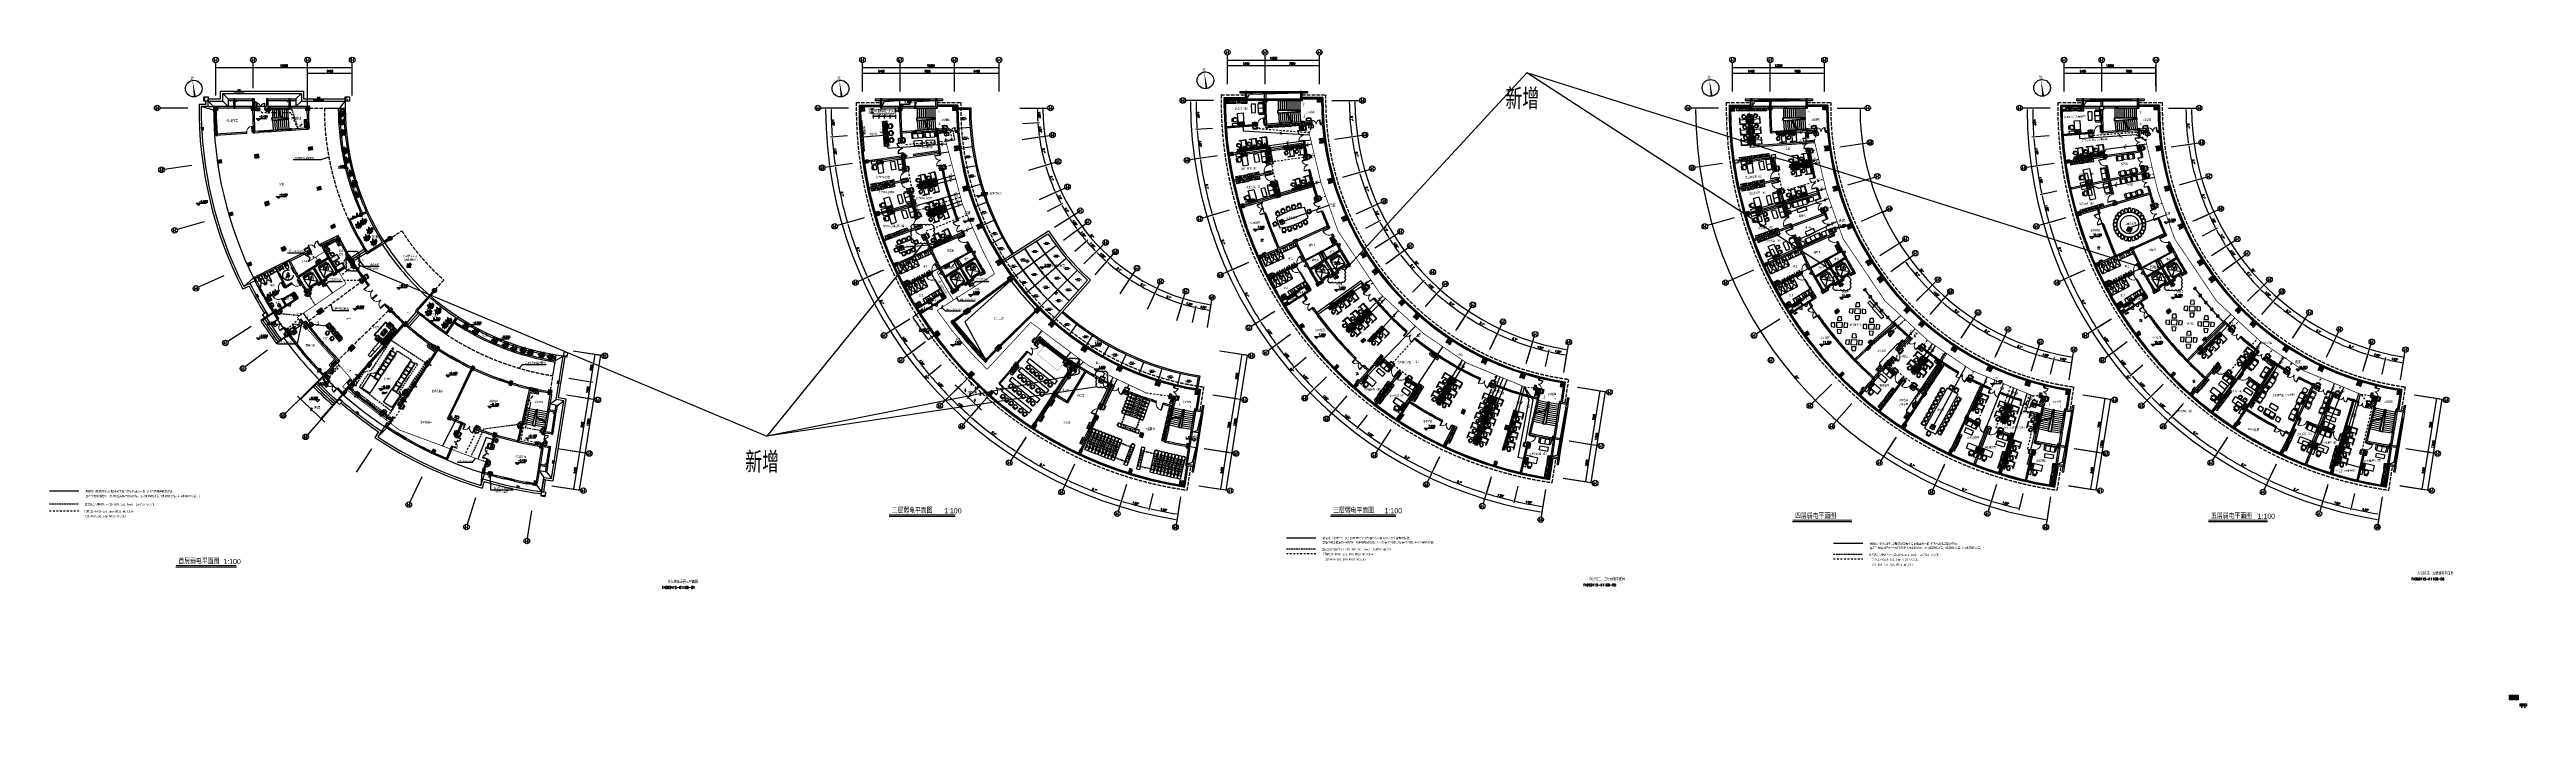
# Model space of a CAD drawing. Extents: x 13680 to 1640314, y -473492 to 65390.
# Drawn here: x 1177910 to 1533504, y -473492 to -379096 of the extents above; entities that cross this region are included whole.
import ezdxf
from ezdxf.enums import TextEntityAlignment as Align

# ---------------------------------------------------------------- set-up
doc = ezdxf.new("R2010")
doc.units = 0
doc.header["$LTSCALE"] = 1000
doc.header["$MEASUREMENT"] = 0
for name, pattern in [('CENTER', [2, 1.25, -0.25, 0.25, -0.25]), ('DASH', [0.35, 0.25, -0.1]), ('DASHDOT', [1, 0.5, -0.25, 0, -0.25])]:
    doc.linetypes.add(name, pattern=pattern)
for name, color, linetype in [('0-桥架', 120, 'Continuous'), ('0-电气文字', 6, 'Continuous'), ('0-电气设备', 241, 'Continuous'), ('001', 93, 'Continuous'), ('2D', 7, 'Continuous'), ('ACS-建筑底图', 1, 'Continuous'), ('ACS_FFG_FM_F', 7, 'Continuous'), ('ACS_PFG_FL', 2, 'Continuous'), ('ACS_PFG_FM', 7, 'Continuous'), ('ACS_PFG_FM_F', 7, 'Continuous'), ('ACS_PFG_FRZX', 5, 'CENTER'), ('AXIS', 1, 'Continuous'), ('AXIS_TEXT', 7, 'Continuous'), ('COLUMN', 255, 'Continuous'), ('CURTWALL', 4, 'Continuous'), ('DIM-照明', 3, 'Continuous'), ('DIM_ELEV', 3, 'Continuous'), ('DIM_IDEN', 8, 'Continuous'), ('DIM_LEAD', 4, 'Continuous'), ('DIM_SYMB', 3, 'Continuous'), ('DM', 1, 'Continuous'), ('DOOR_FIRE', 4, 'Continuous'), ('EQUIP-消防', 241, 'Continuous'), ('EQUIP-通讯', 6, 'Continuous'), ('fur', 253, 'Continuous'), ('H1-S', 1, 'Continuous'), ('HATCH', 8, 'Continuous'), ('INSERT', 7, 'Continuous'), ('LINE', 123, 'Continuous'), ('LVRTY', 153, 'Continuous'), ('LWIRE', 4, 'Continuous'), ('PROMPT', 1, 'Continuous'), ('PUB_HATCH', 8, 'Continuous'), ('PUB_TEXT', 7, 'Continuous'), ('S-提资20140812', 6, 'Continuous'), ('S-消防器材提资', 2, 'Continuous'), ('STAIR', 2, 'Continuous'), ('TC填充', 8, 'Continuous'), ('TEL_TEXT', 7, 'Continuous'), ('VPIPE-废水', 31, 'DASH'), ('VPIPE-污水', 2, 'DASH'), ('VPIPE-通气', 3, 'Continuous'), ('VPIPE-雨水', 4, 'DASH'), ('WALL', 255, 'Continuous'), ('WINDOW', 2, 'Continuous'), ('WINDOW_GROUND', 21, 'Continuous'), ('WIRE-照明', 120, 'Continuous'), ('xiugai', 1, 'Continuous'), ('一般线', 7, 'Continuous'), ('卫生间洁具', 8, 'Continuous'), ('填充', 8, 'Continuous'), ('安保设备SA', 241, 'Continuous'), ('室外建筑', 8, 'Continuous'), ('洁具', 5, 'Continuous'), ('装修家具', 8, 'Continuous'), ('装修家具2', 8, 'Continuous'), ('铺装', 8, 'Continuous'), ('面积标示线', 181, 'Continuous')]:
    doc.layers.add(name, color=color, linetype=linetype)
for name, color, linetype, lineweight in [('74071 FF-SAN', 4, 'Continuous', 20), ('ACS_DLJ_QYG', 6, 'Continuous', 50), ('ACS_KT_SB', 4, 'Continuous', 35), ('ACS_PFG_F2', 31, 'Continuous', 35)]:
    doc.layers.add(name, color=color, linetype=linetype, lineweight=lineweight)
doc.styles.add('-DXTGEDITXT', font='GEDITXT', dxfattribs={"bigfont": 'DXT'})
doc.styles.add('-宋体', font='', dxfattribs={"width": 1.3})
doc.styles.add('-黑体', font='simhei.ttf', dxfattribs={"width": 0.8})
doc.styles.add('_HZTXT', font='txt.shx', dxfattribs={"width": 0.8, "bigfont": 'HZTXT.shx'})
doc.styles.add('_TCH_AXIS', font='COMPLEX', dxfattribs={"bigfont": 'GBCBIG'})
doc.styles.add('_TCH_DIM', font='SIMPLEX', dxfattribs={"bigfont": 'GBCBIG'})
doc.styles.add('_TCH_DIM_T3', font='SIMPLEX', dxfattribs={"width": 0.705882, "bigfont": 'GBCBIG'})
doc.styles.add('_TEL_DIM', font='SIMPLEX', dxfattribs={"width": 0.8, "height": 3.5, "bigfont": 'HZTXT'})
doc.styles.get("Standard").update_dxf_attribs({"font": 'haiwenrs.shx', "bigfont": 'hztxt.shx'})
doc.styles.add('TK', font='GEDITXT.SHX', dxfattribs={"width": 0.85, "height": 3.5, "bigfont": 'DXT.SHX'})
doc.styles.add('宋体', font='', dxfattribs={"width": 0.8})
doc.styles.get('-宋体').set_extended_font_data('NSimSun')
doc.styles.get('宋体').set_extended_font_data('SimSun')
doc.linetypes.add('FENCELINE1', pattern='A,0.25,-0.1,[133,ltypeshp.shx,S=0.1,R=0,X=-0.1,Y=0],-0.1,1', length=1.45)
doc.dimstyles.new('_TCH_ARCH&&100', dxfattribs={"dimtxt": 297.5, "dimasz": 100, "dimexe": 250, "dimexo": 300, "dimgap": 126.25, "dimtad": 1, "dimdec": 0, "dimzin": 0, "dimdsep": 46, "dimtxsty": '_TCH_DIM_T3', "dimblk": 'ARCHTICK', "dimcen": 0.09, "dimclrt": 7, "dimazin": 2, "dimtfac": 1, "dimtdec": 0, "dimtix": 1, "dimtmove": 2, "dimatfit": 3, "dimfxl": 1, "dimtolj": 1, "dimtzin": 0, "dimarcsym": 0})
doc.dimstyles.new('_TCH_ARROW&&100', dxfattribs={"dimtxt": 297.5, "dimasz": 200, "dimexe": 250, "dimexo": 300, "dimgap": 126.25, "dimtad": 1, "dimdec": 0, "dimzin": 0, "dimdsep": 46, "dimtxsty": '_TCH_DIM_T3', "dimcen": 0.09, "dimclrt": 7, "dimazin": 2, "dimtfac": 1, "dimtdec": 0, "dimtix": 1, "dimtmove": 2, "dimatfit": 3, "dimfxl": 1, "dimtolj": 1, "dimtzin": 0, "dimarcsym": 0})
doc.dimstyles.get("Standard").update_dxf_attribs({"dimscale": 100, "dimtxt": 3.5, "dimasz": 1, "dimexe": 2.5, "dimexo": 3, "dimgap": 1.5, "dimtad": 1, "dimdec": 0, "dimzin": 0, "dimdsep": 46, "dimtxsty": 'Standard', "dimblk": 'ARCHTICK', "dimcen": 0.09, "dimadec": 0, "dimazin": 0, "dimtfac": 1, "dimtdec": 0, "dimtix": 1, "dimtmove": 2, "dimatfit": 3, "dimfxl": 1, "dimtolj": 1, "dimtzin": 0, "dimarcsym": 0})
pattern_1 = [(45, (1243412.11, -628079.96), (-88.38838, 88.38838), [])]
pattern_2 = [(45, (1078280.93, -461702.717), (-33.67596, 33.67596), [])]
pattern_3 = [(45, (0, 0), (-16.83798, 16.83798), [])]
pattern_4 = [(45, (1166142.49, -461702.205), (-33.67596, 33.67596), [])]
pattern_5 = [(45, (1166686.356, -462691.257), (-33.67596, 33.67596), [])]
pattern_6 = [(45, (1240279.943, -462691.258), (-33.67596, 33.67596), [])]
pattern_7 = [(45, (1380874.886, -462691.616), (-33.67596, 33.67596), [])]
pattern_8 = [(45, (1462567.005, -462691.52), (-33.67596, 33.67596), [])]

# ---------------------------------------------------------------- blocks, each defined once
blk = doc.blocks.new('arrow')
at = {"layer": 'LINE'}
blk.add_hatch(color=256, dxfattribs=at).paths.add_polyline_path([(158881, -26663), (158126, -27494), (158533, -27494), (158533, -28180), (159228, -28180), (159228, -27494), (159635, -27494)])
blk.add_line((158533, -28180), (159228, -28180), dxfattribs=at)
for points in [[(158126, -27494), (158881, -26663)], [(158126, -27494), (158533, -27494)], [(158533, -28180), (158533, -27494)], [(159635, -27494), (158881, -26663)], [(159228, -27494), (159635, -27494)], [(159228, -28180), (159228, -27494)]]:
    blk.add_lwpolyline(points, dxfattribs=at)
blk = doc.blocks.new('dgfsadf')
at = {"layer": 'STAIR'}
for p, q in [((792700, -191091), (795200, -193291)), ((792700, -193291), (795200, -191091))]:
    blk.add_line(p, q, dxfattribs=at)
for points in [[(792700, -191091), (795200, -191091), (795200, -193291), (792700, -193291)], [(792863, -193444), (794950, -193444), (794950, -193732), (792863, -193732)]]:
    blk.add_lwpolyline(points, close=True, dxfattribs=at)
blk = doc.blocks.new('NB27T1CB')
for p, q in [((0, -475), (0, 0)), ((0, 0), (475, 0)), ((475, 0), (475, -475)), ((623, -61), (623, 81)), ((670, 129), (1395, 129)), ((1442, 81), (1442, -64)), ((-180, -613), (-180, -2370)), ((9, -566), (-133, -566)), ((-133, -2418), (12, -2418)), ((-38, -566), (-38, -2418)), ((475, -475), (0, -475)), ((0, -2509), (0, -2983)), ((475, -2509), (0, -2509)), ((0, -2983), (475, -2983)), ((9, -566), (9, -2418)), ((9, -715), (9, -582)), ((9, -2268), (9, -2402)), ((522, -1209), (38, -1209)), ((522, -1774), (38, -1774)), ((57, -534), (447, -534)), ((447, -763), (57, -763)), ((447, -2221), (57, -2221)), ((57, -2449), (447, -2449)), ((95, -237), (380, -237)), ((95, -2746), (380, -2746)), ((164, -843), (135, -814)), ((164, -814), (135, -843)), ((164, -964), (135, -993)), ((164, -993), (135, -964)), ((164, -1142), (135, -1114)), ((164, -1114), (135, -1142)), ((164, -1323), (135, -1352)), ((164, -1352), (135, -1323)), ((164, -1502), (135, -1473)), ((164, -1473), (135, -1502)), ((164, -1623), (135, -1651)), ((164, -1651), (135, -1623)), ((164, -1870), (135, -1841)), ((164, -1841), (135, -1870)), ((164, -1991), (135, -2019)), ((164, -2019), (135, -1991)), ((164, -2169), (135, -2140)), ((164, -2140), (135, -2169)), ((237, -380), (237, -95)), ((237, -2603), (237, -2888)), ((252, -534), (252, -475)), ((252, -2449), (252, -2509)), ((294, -843), (265, -814)), ((294, -814), (265, -843)), ((294, -993), (265, -964)), ((294, -964), (265, -993)), ((294, -1142), (265, -1114)), ((294, -1114), (265, -1142)), ((294, -1323), (265, -1352)), ((294, -1352), (265, -1323)), ((294, -1473), (265, -1502)), ((294, -1502), (265, -1473)), ((294, -1623), (265, -1651)), ((294, -1651), (265, -1623)), ((294, -1870), (265, -1841)), ((294, -1841), (265, -1870)), ((294, -2019), (265, -1991)), ((294, -1991), (265, -2019)), ((294, -2169), (265, -2140)), ((294, -2140), (265, -2169)), ((271, -534), (271, -475)), ((271, -2449), (271, -2509)), ((415, -843), (386, -814)), ((415, -814), (386, -843)), ((415, -993), (386, -964)), ((415, -964), (386, -993)), ((415, -1142), (386, -1114)), ((415, -1114), (386, -1142)), ((415, -1323), (386, -1352)), ((415, -1352), (386, -1323)), ((415, -1473), (386, -1502)), ((415, -1502), (386, -1473)), ((415, -1623), (386, -1651)), ((415, -1651), (386, -1623)), ((415, -1870), (386, -1841)), ((415, -1841), (386, -1870)), ((415, -2019), (386, -1991)), ((415, -1991), (386, -2019)), ((415, -2169), (386, -2140)), ((415, -2140), (386, -2169)), ((591, -275), (475, -275)), ((591, -304), (475, -304)), ((591, -323), (475, -323)), ((475, -2983), (475, -2509)), ((591, -2660), (475, -2660)), ((591, -2679), (475, -2679)), ((591, -2708), (475, -2708)), ((476, -237), (486, -275)), ((476, -2746), (486, -2708)), ((497, -237), (487, -275)), ((497, -2746), (487, -2708)), ((495, -566), (503, -566)), ((495, -582), (495, -715)), ((495, -2402), (495, -2268)), ((495, -2418), (503, -2418)), ((501, -237), (501, -275)), ((501, -2746), (501, -2708)), ((506, -237), (516, -275)), ((506, -2746), (516, -2708)), ((528, -237), (517, -275)), ((528, -2746), (517, -2708)), ((536, -237), (536, -275)), ((536, -2746), (536, -2708)), ((549, -237), (549, -275)), ((549, -2746), (549, -2708)), ((551, -1181), (551, -613)), ((551, -1747), (551, -1236)), ((551, -2370), (551, -1802)), ((558, -237), (568, -275)), ((558, -2746), (568, -2708)), ((578, -237), (568, -275)), ((578, -2746), (568, -2708)), ((590, -237), (580, -275)), ((590, -2746), (580, -2708)), ((591, -109), (591, -499)), ((591, -2875), (591, -2484)), ((623, -14), (1442, -14)), ((623, -61), (1442, -61)), ((623, -547), (623, -555)), ((623, -2437), (623, -2428)), ((623, -2922), (1442, -2922)), ((623, -2922), (623, -3065)), ((623, -2970), (1442, -2970)), ((771, -61), (639, -61)), ((639, -547), (771, -547)), ((639, -2437), (771, -2437)), ((771, -2922), (639, -2922)), ((670, -602), (1395, -602)), ((670, -2381), (1395, -2381)), ((670, -3112), (1395, -3112)), ((812, -1027), (812, -1890)), ((819, -499), (819, -109)), ((819, -2484), (819, -2875)), ((821, -1018), (826, -1018)), ((821, -1900), (826, -1900)), ((835, -1035), (877, -993)), ((835, -1062), (904, -993)), ((835, -1027), (835, -1890)), ((835, -1855), (904, -1924)), ((835, -1882), (877, -1924)), ((860, -979), (860, -984)), ((860, -1938), (860, -1934)), ((862, -196), (891, -225)), ((891, -196), (862, -225)), ((862, -317), (891, -346)), ((891, -317), (862, -346)), ((862, -447), (891, -476)), ((891, -447), (862, -476)), ((862, -2536), (891, -2508)), ((891, -2536), (862, -2508)), ((862, -2666), (891, -2638)), ((891, -2666), (862, -2638)), ((862, -2787), (891, -2758)), ((891, -2787), (862, -2758)), ((1305, -970), (869, -970)), ((1305, -993), (869, -993)), ((869, -1924), (1305, -1924)), ((869, -1948), (1305, -1948)), ((1021, -1031), (873, -1235)), ((1201, -1031), (873, -1482)), ((1241, -1031), (873, -1538)), ((1301, -1031), (873, -1031)), ((873, -1031), (873, -1886)), ((1301, -1122), (873, -1710)), ((873, -1886), (1301, -1886)), ((1012, -196), (1041, -225)), ((1041, -196), (1012, -225)), ((1012, -317), (1041, -346)), ((1041, -317), (1012, -346)), ((1041, -447), (1012, -476)), ((1012, -447), (1041, -476)), ((1041, -2536), (1012, -2508)), ((1012, -2536), (1041, -2508)), ((1012, -2666), (1041, -2638)), ((1041, -2666), (1012, -2638)), ((1012, -2787), (1041, -2758)), ((1041, -2787), (1012, -2758)), ((1301, -1542), (1050, -1886)), ((1162, -196), (1190, -225)), ((1190, -196), (1162, -225)), ((1162, -317), (1190, -346)), ((1190, -317), (1162, -346)), ((1162, -447), (1190, -476)), ((1190, -447), (1162, -476)), ((1162, -2536), (1190, -2508)), ((1190, -2536), (1162, -2508)), ((1162, -2666), (1190, -2638)), ((1190, -2666), (1162, -2638)), ((1162, -2787), (1190, -2758)), ((1190, -2787), (1162, -2758)), ((1246, -499), (1246, -109)), ((1246, -2484), (1246, -2875)), ((1339, -1062), (1270, -993)), ((1339, -1855), (1270, -1924)), ((1294, -61), (1426, -61)), ((1426, -547), (1294, -547)), ((1426, -2437), (1294, -2437)), ((1294, -2922), (1426, -2922)), ((1339, -1035), (1297, -993)), ((1339, -1882), (1297, -1924)), ((1301, -1886), (1301, -1031)), ((1314, -979), (1314, -984)), ((1314, -1938), (1314, -1934)), ((1339, -1890), (1339, -1027)), ((1353, -1018), (1348, -1018)), ((1353, -1900), (1348, -1900)), ((1362, -1890), (1362, -1027)), ((1442, -547), (1442, -555)), ((1442, -2437), (1442, -2428)), ((1442, -3065), (1442, -2919)), ((1474, -109), (1474, -499)), ((1474, -275), (1875, -275)), ((1474, -304), (1847, -304)), ((1474, -323), (1828, -323)), ((1474, -2875), (1474, -2484)), ((1474, -2660), (1828, -2660)), ((1474, -2679), (1847, -2679)), ((1474, -2708), (1875, -2708)), ((1474, -2708), (1484, -2746)), ((1481, -275), (1491, -237)), ((1494, -2708), (1484, -2746)), ((1502, -275), (1492, -237)), ((1503, -2708), (1503, -2746)), ((1506, -275), (1506, -237)), ((1511, -275), (1522, -237)), ((1516, -2708), (1516, -2746)), ((1533, -275), (1523, -237)), ((1524, -2708), (1535, -2746)), ((1546, -2708), (1536, -2746)), ((1539, -275), (1539, -237)), ((1547, -275), (1547, -237)), ((1562, -275), (1551, -237)), ((1551, -2708), (1551, -2746)), ((1555, -2708), (1565, -2746)), ((1572, -2708), (1562, -2746)), ((1563, -275), (1574, -237)), ((1582, -2708), (1572, -2746)), ((1578, -275), (1578, -237)), ((1584, -2708), (1594, -2746)), ((1586, -275), (1596, -237)), ((1595, -2708), (1605, -2746)), ((1606, -275), (1596, -237)), ((1616, -2708), (1605, -2746)), ((1608, -275), (1619, -237)), ((1624, -2708), (1624, -2746)), ((1627, -275), (1637, -237)), ((1637, -2708), (1637, -2746)), ((1648, -275), (1638, -237)), ((1646, -2708), (1656, -2746)), ((1652, -275), (1652, -237)), ((1657, -275), (1668, -237)), ((1667, -2708), (1657, -2746)), ((1679, -275), (1669, -237)), ((1672, -2708), (1672, -2746)), ((1676, -2708), (1686, -2746)), ((1685, -275), (1685, -237)), ((1698, -2708), (1687, -2746)), ((1693, -275), (1693, -237)), ((1707, -275), (1697, -237)), ((1700, -2708), (1710, -2746)), ((1709, -275), (1720, -237)), ((1720, -2708), (1710, -2746)), ((1724, -275), (1724, -237)), ((1728, -2708), (1728, -2746)), ((1732, -275), (1742, -237)), ((1743, -2708), (1732, -2746)), ((1752, -275), (1742, -237)), ((1745, -2708), (1755, -2746)), ((1754, -275), (1765, -237)), ((1759, -2708), (1759, -2746)), ((1776, -275), (1766, -237)), ((1767, -2708), (1767, -2746)), ((1773, -2708), (1783, -2746)), ((1780, -275), (1780, -237)), ((1795, -2708), (1784, -2746)), ((1785, -275), (1795, -237)), ((1806, -275), (1796, -237)), ((1800, -2708), (1800, -2746)), ((1804, -2708), (1814, -2746)), ((1815, -275), (1815, -237)), ((1825, -2708), (1815, -2746)), ((1828, -275), (1828, -237)), ((1828, -2660), (1828, -323)), ((1844, -2708), (1833, -2746)), ((1836, -275), (1847, -237)), ((1846, -2708), (1856, -2746)), ((1857, -275), (1847, -237)), ((1847, -2679), (1847, -304)), ((1866, -2708), (1856, -2746)), ((1868, -275), (1858, -237)), ((1913, -237), (1875, -275)), ((1875, -275), (1893, -237)), ((1875, -275), (1875, -237)), ((1875, -275), (1913, -257)), ((1875, -2708), (1875, -275)), ((1875, -275), (1913, -275)), ((1875, -285), (1913, -285)), ((1875, -295), (1913, -305)), ((1875, -316), (1913, -306)), ((1875, -320), (1913, -320)), ((1875, -325), (1913, -336)), ((1875, -347), (1913, -337)), ((1875, -353), (1913, -353)), ((1875, -361), (1913, -361)), ((1875, -375), (1913, -365)), ((1875, -377), (1913, -388)), ((1875, -392), (1913, -392)), ((1875, -400), (1913, -410)), ((1875, -420), (1913, -410)), ((1875, -422), (1913, -433)), ((1875, -441), (1913, -451)), ((1875, -462), (1913, -452)), ((1875, -466), (1913, -466)), ((1875, -471), (1913, -482)), ((1875, -493), (1913, -483)), ((1875, -499), (1913, -499)), ((1875, -507), (1913, -507)), ((1875, -521), (1913, -511)), ((1875, -523), (1913, -534)), ((1875, -538), (1913, -538)), ((1875, -546), (1913, -556)), ((1875, -566), (1913, -556)), ((1875, -568), (1913, -578)), ((1875, -590), (1913, -580)), ((1875, -594), (1913, -594)), ((1875, -599), (1913, -609)), ((1875, -620), (1913, -610)), ((1875, -629), (1913, -629)), ((1875, -642), (1913, -642)), ((1875, -650), (1913, -661)), ((1875, -671), (1913, -661)), ((1875, -680), (1913, -680)), ((1875, -690), (1913, -701)), ((1875, -712), (1913, -702)), ((1875, -716), (1913, -716)), ((1875, -721), (1913, -731)), ((1875, -742), (1913, -732)), ((1875, -748), (1913, -748)), ((1875, -756), (1913, -756)), ((1875, -771), (1913, -761)), ((1875, -773), (1913, -783)), ((1875, -787), (1913, -787)), ((1875, -795), (1913, -806)), ((1875, -816), (1913, -806)), ((1875, -818), (1913, -828)), ((1875, -836), (1913, -847)), ((1875, -858), (1913, -848)), ((1875, -862), (1913, -862)), ((1875, -867), (1913, -877)), ((1875, -888), (1913, -878)), ((1875, -894), (1913, -894)), ((1875, -902), (1913, -902)), ((1875, -917), (1913, -907)), ((1875, -919), (1913, -929)), ((1875, -933), (1913, -933)), ((1875, -941), (1913, -952)), ((1875, -962), (1913, -952)), ((1875, -964), (1913, -974)), ((1875, -985), (1913, -975)), ((1875, -989), (1913, -989)), ((1875, -994), (1913, -1004)), ((1875, -1016), (1913, -1005)), ((1875, -1024), (1913, -1024)), ((1875, -1037), (1913, -1037)), ((1875, -1046), (1913, -1056)), ((1875, -1066), (1913, -1056)), ((1875, -1076), (1913, -1076)), ((1875, -1086), (1913, -1096)), ((1875, -1107), (1913, -1097)), ((1875, -1111), (1913, -1111)), ((1875, -1116), (1913, -1127)), ((1875, -1138), (1913, -1128)), ((1875, -1144), (1913, -1144)), ((1875, -1152), (1913, -1152)), ((1875, -1166), (1913, -1156)), ((1875, -1168), (1913, -1179)), ((1875, -1182), (1913, -1182)), ((1875, -1191), (1913, -1201)), ((1875, -1211), (1913, -1201)), ((1875, -1213), (1913, -1223)), ((1875, -1232), (1913, -1242)), ((1875, -1253), (1913, -1243)), ((1875, -1257), (1913, -1257)), ((1875, -1262), (1913, -1272)), ((1875, -1284), (1913, -1274)), ((1875, -1290), (1913, -1290)), ((1875, -1298), (1913, -1298)), ((1875, -1312), (1913, -1302)), ((1875, -1314), (1913, -1324)), ((1875, -1328), (1913, -1328)), ((1875, -1337), (1913, -1347)), ((1875, -1357), (1913, -1347)), ((1875, -1359), (1913, -1369)), ((1875, -1381), (1913, -1371)), ((1875, -1385), (1913, -1385)), ((1875, -1390), (1913, -1400)), ((1875, -1411), (1913, -1401)), ((1875, -1420), (1913, -1420)), ((1875, -1433), (1913, -1433)), ((1875, -1441), (1913, -1451)), ((1875, -1462), (1913, -1452)), ((1875, -1471), (1913, -1471)), ((1875, -1481), (1913, -1492)), ((1875, -1503), (1913, -1493)), ((1875, -1507), (1913, -1507)), ((1875, -1512), (1913, -1522)), ((1875, -1533), (1913, -1523)), ((1875, -1539), (1913, -1539)), ((1875, -1547), (1913, -1547)), ((1875, -1562), (1913, -1552)), ((1875, -1564), (1913, -1574)), ((1875, -1578), (1913, -1578)), ((1875, -1586), (1913, -1596)), ((1875, -1607), (1913, -1597)), ((1875, -1609), (1913, -1619)), ((1875, -1627), (1913, -1638)), ((1875, -1649), (1913, -1639)), ((1875, -1653), (1913, -1653)), ((1875, -1658), (1913, -1668)), ((1875, -1679), (1913, -1669)), ((1875, -1685), (1913, -1685)), ((1875, -1693), (1913, -1693)), ((1875, -1708), (1913, -1698)), ((1875, -1710), (1913, -1720)), ((1875, -1724), (1913, -1724)), ((1875, -1732), (1913, -1742)), ((1875, -1753), (1913, -1743)), ((1875, -1755), (1913, -1765)), ((1875, -1776), (1913, -1766)), ((1875, -1780), (1913, -1780)), ((1875, -1785), (1913, -1795)), ((1875, -1807), (1913, -1796)), ((1875, -1815), (1913, -1815)), ((1875, -1828), (1913, -1828)), ((1875, -1837), (1913, -1847)), ((1875, -1857), (1913, -1847)), ((1875, -1867), (1913, -1867)), ((1875, -1877), (1913, -1887)), ((1875, -1898), (1913, -1888)), ((1875, -1902), (1913, -1902)), ((1875, -1907), (1913, -1917)), ((1875, -1929), (1913, -1919)), ((1875, -1935), (1913, -1935)), ((1875, -1943), (1913, -1943)), ((1875, -1957), (1913, -1947)), ((1875, -1959), (1913, -1969)), ((1875, -1973), (1913, -1973)), ((1875, -1982), (1913, -1992)), ((1875, -2002), (1913, -1992)), ((1875, -2004), (1913, -2014)), ((1875, -2023), (1913, -2033)), ((1875, -2044), (1913, -2034)), ((1875, -2048), (1913, -2048)), ((1875, -2053), (1913, -2063)), ((1875, -2075), (1913, -2065)), ((1875, -2081), (1913, -2081)), ((1875, -2089), (1913, -2089)), ((1875, -2103), (1913, -2093)), ((1875, -2105), (1913, -2115)), ((1875, -2119), (1913, -2119)), ((1875, -2128), (1913, -2138)), ((1875, -2148), (1913, -2138)), ((1875, -2150), (1913, -2160)), ((1875, -2172), (1913, -2161)), ((1875, -2176), (1913, -2176)), ((1875, -2181), (1913, -2191)), ((1875, -2202), (1913, -2192)), ((1875, -2211), (1913, -2211)), ((1875, -2224), (1913, -2224)), ((1875, -2232), (1913, -2242)), ((1875, -2253), (1913, -2243)), ((1875, -2262), (1913, -2262)), ((1875, -2272), (1913, -2283)), ((1875, -2294), (1913, -2284)), ((1875, -2298), (1913, -2298)), ((1875, -2303), (1913, -2313)), ((1875, -2324), (1913, -2314)), ((1875, -2330), (1913, -2330)), ((1875, -2338), (1913, -2338)), ((1875, -2353), (1913, -2343)), ((1875, -2355), (1913, -2365)), ((1875, -2369), (1913, -2369)), ((1875, -2377), (1913, -2387)), ((1875, -2398), (1913, -2388)), ((1875, -2400), (1913, -2410)), ((1875, -2418), (1913, -2428)), ((1875, -2440), (1913, -2430)), ((1875, -2444), (1913, -2444)), ((1875, -2449), (1913, -2459)), ((1875, -2470), (1913, -2460)), ((1875, -2476), (1913, -2476)), ((1875, -2484), (1913, -2484)), ((1875, -2499), (1913, -2489)), ((1875, -2501), (1913, -2511)), ((1875, -2515), (1913, -2515)), ((1875, -2523), (1913, -2533)), ((1875, -2544), (1913, -2534)), ((1875, -2546), (1913, -2556)), ((1875, -2567), (1913, -2557)), ((1875, -2571), (1913, -2571)), ((1875, -2576), (1913, -2586)), ((1875, -2598), (1913, -2587)), ((1875, -2606), (1913, -2606)), ((1875, -2619), (1913, -2619)), ((1875, -2628), (1913, -2638)), ((1875, -2648), (1913, -2638)), ((1875, -2658), (1913, -2658)), ((1875, -2668), (1913, -2678)), ((1875, -2689), (1913, -2679)), ((1875, -2693), (1913, -2693)), ((1875, -2698), (1913, -2708)), ((1913, -2746), (1875, -2708)), ((1875, -2708), (1875, -2746)), ((1875, -2708), (1913, -2708)), ((1875, -2708), (1893, -2746)), ((1875, -2708), (1913, -2725))]:
    blk.add_line(p, q)
for centre, radius in [((237, -237), 95), ((237, -2746), 95), ((237, -237), 47.5), ((237, -2746), 47.5), ((1009, -1733), 137)]:
    blk.add_circle(centre, radius)
for centre, radius, start, end in [((670, 81), 47.5, 90, 180), ((1395, 81), 47.5, 0, 90), ((-133, -613), 47.5, 90, 180), ((-133, -2370), 47.5, 180, 270), ((57, -582), 47.5, 90, 180), ((57, -715), 47.5, 180, 270), ((38, -1180), 28.5, 180, 270), ((38, -1237), 28.5, 90, 180), ((38, -1746), 28.5, 180, 270), ((38, -1803), 28.5, 90, 180), ((57, -2268), 47.5, 90, 180), ((57, -2402), 47.5, 180, 270), ((447, -582), 47.5, 0, 90), ((447, -715), 47.5, 270, 0), ((447, -2268), 47.5, 0, 90), ((447, -2402), 47.5, 270, 0), ((503, -613), 47.5, 0, 90), ((503, -2370), 47.5, 270, 0), ((522, -1180), 28.5, 270, 0), ((522, -1237), 28.5, 0, 90), ((522, -1746), 28.5, 270, 0), ((522, -1803), 28.5, 0, 90), ((639, -109), 47.5, 90, 180), ((639, -499), 47.5, 180, 270), ((639, -2484), 47.5, 90, 180), ((639, -2875), 47.5, 180, 270), ((670, -555), 47.5, 180, 270), ((670, -2428), 47.5, 90, 180), ((670, -3065), 47.5, 180, 270), ((771, -109), 47.5, 0, 90), ((771, -499), 47.5, 270, 0), ((771, -2484), 47.5, 0, 90), ((771, -2875), 47.5, 270, 0), ((812, -1589), 208, 263.51862, 287.05436), ((821, -1027), 9.5, 90, 180), ((821, -1890), 9.5, 180, 270), ((826, -1027), 9.5, 0, 90), ((826, -1890), 9.5, 270, 0), ((1011, -1544), 183, 191.97164, 263.00955), ((971, -2183), 465, 90.88949, 106.14388), ((869, -979), 9.5, 90, 180), ((869, -984), 9.5, 180, 270), ((869, -1934), 9.5, 90, 180), ((869, -1938), 9.5, 180, 270), ((611, -1066), 770, 289.63899, 301.01272), ((1174, -1545), 246, 186.1376, 221.2419), ((936, -1835), 5.7, 90, 270), ((1050, -1608), 120, 191.54208, 241.10988), ((1156, -1866), 221, 143.04416, 184.12594), ((936, -1835), 5.7, 270, 90), ((948, -1660), 5.7, 90, 270), ((948, -1660), 5.7, 270, 90), ((1116, -1841), 160, 134.08983, 207.00914), ((1239, -1657), 278, 139.01847, 191.44845), ((970, -1687), 5.7, 90, 270), ((970, -1687), 5.7, 270, 90), ((976, -1564), 5.7, 90, 270), ((976, -1564), 5.7, 270, 90), ((989, -1721), 5.7, 90, 270), ((989, -1721), 5.7, 270, 90), ((1211, -1825), 223, 154.23674, 216.67687), ((1472, -1707), 477, 161.271, 181.67144), ((1001, -1726), 5.7, 90, 270), ((1004, -1908), 5.7, 90, 270), ((1001, -1726), 5.7, 270, 90), ((1008, -1739), 5.7, 90, 270), ((1274, -1767), 277, 130.22337, 166.95476), ((1169, -1786), 181, 103.70466, 155.90442), ((1004, -1908), 5.7, 270, 90), ((1011, -1710), 5.7, 90, 270), ((1184, -1899), 247, 80.62378, 135.51394), ((1617, -1695), 610, 182.17563, 199.4751), ((1008, -1739), 5.7, 270, 90), ((1149, -2023), 328, 84.03628, 114.91124), ((1011, -1710), 5.7, 270, 90), ((1020, -1728), 5.7, 90, 270), ((1064, -2034), 309, 51.76672, 98.75042), ((1287, -1696), 273, 187.86221, 238.68495), ((1020, -1728), 5.7, 270, 90), ((2188, -479), 1700, 227.3201, 230.95123), ((1064, -1843), 5.7, 90, 270), ((1067, -1627), 5.7, 90, 270), ((1064, -1843), 5.7, 270, 90), ((1067, -1627), 5.7, 270, 90), ((1073, -1697), 5.7, 90, 270), ((1073, -1736), 5.7, 90, 270), ((1073, -1697), 5.7, 270, 90), ((1073, -1736), 5.7, 270, 90), ((1127, -1655), 5.7, 90, 270), ((1127, -1655), 5.7, 270, 90), ((1192, -1754), 5.7, 90, 270), ((1192, -1754), 5.7, 270, 90), ((1294, -109), 47.5, 90, 180), ((1294, -499), 47.5, 180, 270), ((1294, -2484), 47.5, 90, 180), ((1294, -2875), 47.5, 180, 270), ((1305, -979), 9.5, 0, 90), ((1305, -984), 9.5, 270, 0), ((1305, -1934), 9.5, 0, 90), ((1305, -1938), 9.5, 270, 0), ((1348, -1027), 9.5, 90, 180), ((1348, -1890), 9.5, 180, 270), ((1353, -1027), 9.5, 0, 90), ((1353, -1890), 9.5, 270, 0), ((1395, -555), 47.5, 270, 0), ((1395, -2428), 47.5, 0, 90), ((1395, -3065), 47.5, 270, 0), ((1426, -109), 47.5, 0, 90), ((1426, -499), 47.5, 270, 0), ((1426, -2484), 47.5, 0, 90), ((1426, -2875), 47.5, 270, 0)]:
    blk.add_arc(centre, radius, start, end)
at = {"flags": 9}
for tag in ['XSIZE', 'YSIZE']:
    blk.add_attdef(tag, (0, 0), '', height=0.5, dxfattribs=at)
blk = doc.blocks.new('xfx-gz')
at = {"layer": 'S-消防器材提资'}
blk.add_hatch(color=8, dxfattribs=at).paths.add_polyline_path([(0, 240), (0, 0), (700, 0)])
at = {"layer": 'S-消防器材提资', "color": 8}
for p, q in [((678, 408), (0, 240)), ((0, 240), (700, 0))]:
    blk.add_line(p, q, dxfattribs=at)
blk.add_lwpolyline([(700, 0), (700, 240), (0, 240), (0, 0)], close=True, dxfattribs=at)
blk = doc.blocks.new('grgrewg')
at = {"layer": 'LVRTY', "color": 4}
blk.add_lwpolyline([(129402, -1172047), (130002, -1172047), (130002, -1172647), (129402, -1172647)], close=True, dxfattribs=at)
at = {"layer": 'LVRTY', "color": 8}
blk.add_lwpolyline([(129452, -1172097), (129952, -1172097), (129952, -1172597), (129452, -1172597)], close=True, dxfattribs=at)
for points in [[(129452, -1172097), (129952, -1172597)], [(129452, -1172597), (129952, -1172097)]]:
    blk.add_lwpolyline(points, dxfattribs=at)
blk = doc.blocks.new('SFFH3')
for p, q in [((-4, 0.3), (-5.8, 0)), ((-4, -0.3), (-5.8, 0)), ((-4, 0), (-4, 0.3)), ((0, 0), (-4, 0)), ((-4, 0), (-4, -0.3)), ((-1.9, 2), (-1.9, 0)), ((-1.4, 0), (-1.9, 2)), ((-2.4, 0), (-1.9, -2)), ((-1.9, -2), (-1.9, 0))]:
    blk.add_line(p, q)
blk = doc.blocks.new('排气扇')
at = {"layer": 'ACS_KT_SB'}
h = blk.add_hatch(dxfattribs=at)
h.set_pattern_fill('ANSI31', color=8, scale=50, style=0)
h.set_pattern_definition([(225.001586, (-377662.834, 306626.8735), (-4.419539714, 4.41929505), [])])
h.paths.add_polyline_path([(260846, -315270), (260846, -315250), (260810, -315250), (260810, -315270)])
h.paths.add_polyline_path([(261373, -315250), (261373, -315270), (261409, -315270), (261409, -315250)])
at = {"layer": 'ACS_KT_SB', "color": 8}
for p, q in [((260846, -315270), (260846, -315250)), ((261373, -315270), (261373, -315250))]:
    blk.add_line(p, q, dxfattribs=at)
at = {"layer": 'ACS_KT_SB'}
for p, q in [((260860, -315470), (260860, -315270)), ((261359, -315270), (260860, -315270)), ((260860, -315470), (261359, -315470)), ((261109, -315270), (261109, -315470)), ((261359, -315270), (261359, -315470))]:
    blk.add_line(p, q, dxfattribs=at)
at = {"layer": 'ACS_KT_SB', "color": 8}
blk.add_lwpolyline([(260810, -315270), (260810, -315250), (261409, -315250), (261409, -315270)], close=True, dxfattribs=at)
at = {"layer": 'ACS_KT_SB'}
for centre, major_axis, start_param, end_param in [((260899, -315369), (16.7, 0), 2.2797506, 3.1407624), ((260899, -315369), (-16.7, 0), 0.0008255, 0.8618373), ((260945, -315422), (-86.8, 0), -1.2288971, -0.8610101), ((260945, -315316), (86.8, 0), 4.0025469, 4.3704339), ((260976, -315509), (179, 0), 1.7169671, 1.9125111), ((260976, -315230), (-179, 0), 1.2290086, 1.4245525), ((260996, -315647), (-318, 0), -1.570787, -1.4244334), ((260996, -315091), (-318, 0), 1.4244468, 1.5708004), ((260996, -315647), (-318, 0), 4.5660395, 4.7123931), ((260996, -315091), (-318, 0), 1.57082, 1.7171736), ((261016, -315509), (-179, 0), 4.3706862, 4.5662302), ((261016, -315230), (-179, 0), 1.7172078, 1.9127517), ((261047, -315422), (86.8, 0), 0.8609507, 1.2288377), ((261047, -315316), (-86.8, 0), 1.9132684, 2.2811554), ((261093, -315369), (-16.7, 0), 3.1420688, 4.0030807), ((261093, -315369), (-16.7, 0), 2.2807929, 3.1418048), ((261126, -315369), (-16.7, 0), -0.8609484, 0.0000634), ((261126, -315369), (16.7, 0), 3.1415338, 4.0025457), ((261172, -315422), (86.8, 0.1), 1.9120429, 2.2799299), ((261172, -315316), (-86.8, 0), 0.861294, 1.229181), ((261203, -315509), (179, 0), 1.7170443, 1.9125882), ((261203, -315230), (179, 0), 4.3703861, 4.56593), ((261223, -315647), (-318, 0), -1.5707839, -1.4244304), ((261223, -315091), (318, 0), 4.5660174, 4.7123709), ((261223, -315647), (318, 0), 1.4244123, 1.5707658), ((261223, -315091), (-318, 0), 1.5707989, 1.7171524), ((261243, -315509), (-179, 0), 4.3706602, 4.5662041), ((261243, -315230), (-179, 0), 1.7173322, 1.9128761), ((261274, -315422), (-86.8, 0), 4.0029594, 4.3708464), ((261274, -315316), (86.8, 0), -1.2291948, -0.8613078), ((261320, -315369), (16.7, 0), -0.0004313, 0.8605806), ((261320, -315369), (-16.7, 0), 2.2809913, 3.1420032)]:
    blk.add_ellipse(centre, major_axis=major_axis, ratio=1, start_param=start_param, end_param=end_param, dxfattribs=at)
at = {"layer": 'ACS_KT_SB', "color": 8, "xscale": 43.19999997317555, "yscale": 43.19999997317555, "zscale": 0.8639999999998691, "rotation": 270}
blk.add_blockref('SFFH3', (261109, -315141), dxfattribs=at)
blk = doc.blocks.new('*U283', base_point=(621032, -638571))
at = {"layer": 'ACS_PFG_FL'}
for p, q in [((620957, -638271), (620957, -638871)), ((621107, -638271), (621107, -638871))]:
    blk.add_line(p, q, dxfattribs=at)
at = {"layer": 'ACS_PFG_FM'}
for p, q in [((620957, -638321), (621107, -638321)), ((620957, -638821), (621107, -638821))]:
    blk.add_line(p, q, dxfattribs=at)
at = {"layer": 'ACS_PFG_FM_F'}
blk.add_line((621162, -638571), (620902, -638571), dxfattribs=at)
blk.add_circle((621032, -638571), 75, dxfattribs=at)
blk = doc.blocks.new('A$C04FC0410')
at = {"layer": 'ACS_PFG_F2'}
for p, q in [((50, 830), (50, 581)), ((50, 830), (550, 830)), ((550, 581), (550, 830))]:
    blk.add_line(p, q, dxfattribs=at)
at = {"layer": 'ACS_PFG_FRZX'}
blk.add_line((300, 581), (300, 830), dxfattribs=at)
at = {"layer": 'ACS_KT_SB', "xscale": -1, "rotation": 180.0015859912697}
blk.add_blockref('排气扇', (-260801, -314896), dxfattribs=at)
at = {"layer": 'ACS_PFG_FM_F', "rotation": 90}
blk.add_blockref('*U283', (300, 709), dxfattribs=at)
blk = doc.blocks.new('*U285', base_point=(99009591, 55911127))
at = {"layer": 'ACS_PFG_FL'}
for p, q in [((99009408, 55911236), (99009658, 55910924)), ((99009525, 55911330), (99009775, 55911018))]:
    blk.add_line(p, q, dxfattribs=at)
at = {"layer": 'ACS_PFG_FM'}
for p, q in [((99009439, 55911197), (99009556, 55911291)), ((99009627, 55910963), (99009744, 55911057))]:
    blk.add_line(p, q, dxfattribs=at)
at = {"layer": 'ACS_PFG_FM_F'}
blk.add_line((99009693, 55911209), (99009490, 55911046), dxfattribs=at)
blk.add_circle((99009591, 55911127), 75, dxfattribs=at)
blk = doc.blocks.new('d4545e')
at = {"layer": 'ACS_PFG_F2'}
for p, q in [((209732, 528271), (210006, 528271)), ((209732, 527971), (210006, 527971)), ((210006, 528272), (210006, 527971))]:
    blk.add_line(p, q, dxfattribs=at)
at = {"layer": 'ACS_PFG_FRZX'}
blk.add_line((209732, 528121), (210006, 528121), dxfattribs=at)
at = {"layer": 'ACS_KT_SB', "extrusion": (2.28919e-20, 3.21926e-19, -1), "xscale": 0.6004034692857793, "yscale": 0.6004034692857793, "zscale": -0.6004034696640979, "rotation": 269.9984144701615}
blk.add_blockref('排气扇', (-20318, 684887), dxfattribs=at)
at = {"layer": 'ACS_PFG_FM_F', "rotation": 321.2765272620618}
blk.add_blockref('*U285', (209912, 528121), dxfattribs=at)
blk = doc.blocks.new('$DorLib2D$00000001')
for p, q in [((0.45, 0.975), (0.5, 0.975)), ((0.45, 0), (0.45, 0.975)), ((0.5, 0), (0.45, 0)), ((0.5, 0), (0.5, 0.975))]:
    blk.add_line(p, q)
at = {"lineweight": 13}
blk.add_arc((0.475, 0), 0.975, 91.46928, 180, dxfattribs=at)
blk = doc.blocks.new('$TCHSYS$WIN2D')
for p, q in [((-0.5, 0.5), (0.5, 0.5)), ((-0.5, 0.5), (-0.5, -0.5)), ((0.5, 0.17), (-0.5, 0.17)), ((0.5, 0.5), (0.5, -0.5)), ((0.5, -0.17), (-0.5, -0.17)), ((-0.5, -0.5), (0.5, -0.5))]:
    blk.add_line(p, q)
blk = doc.blocks.new('$DorLib2D$00000130')
at = {"color": 0, "linetype": 'Continuous'}
for p, q in [((-0.53, 0.66), (-0.53, 0.51)), ((0, 0.66), (-0.53, 0.66)), ((0, 0.51), (-0.53, 0.51)), ((-0.39, 0.27), (-0.14, 0.27)), ((-0.39, 0.27), (-0.3, 0.21)), ((-0.3, 0.21), (-0.3, 0.27)), ((0, 0.51), (0, 0.66)), ((0.53, 0.66), (0, 0.66)), ((0.53, 0.51), (0, 0.51)), ((0.39, 0.27), (0.14, 0.27)), ((0.3, 0.21), (0.3, 0.27)), ((0.39, 0.27), (0.3, 0.21)), ((0.53, 0.66), (0.53, 0.51))]:
    blk.add_line(p, q, dxfattribs=at)
blk = doc.blocks.new('$DorLib2D$00000002')
for p, q in [((-0.5, 0), (-0.5, 0.4875)), ((-0.475, 0.4875), (-0.5, 0.4875)), ((-0.5, 0), (-0.475, 0)), ((-0.475, 0), (-0.475, 0.4875)), ((0.475, 0), (0.475, 0.4875)), ((0.475, 0.4875), (0.5, 0.4875)), ((0.5, 0), (0.475, 0)), ((0.5, 0), (0.5, 0.4875))]:
    blk.add_line(p, q)
at = {"lineweight": 13}
for centre, start, end in [((-0.4875, 0), 0, 88.530716), ((0.4875, 0), 91.469284, 180)]:
    blk.add_arc(centre, 0.4875, start, end, dxfattribs=at)
blk = doc.blocks.new('$DorLib2D$00000228')
at = {"color": 0}
blk.add_line((0.5, 0), (0, 0.87), dxfattribs=at)
blk.add_arc((0.5, 0), 1, 120, 180, dxfattribs=at)
blk = doc.blocks.new('$plan$00000387')
at = {"color": 4}
for points in [[(-195, 0), (195, 0, -0.056281), (192, -62, -0.051243), (175, -126, -0.047086), (144, -190, -0.038643), (109, -237, -0.050944), (77, -268, -0.073316), (37, -291, -0.092337), (0, -298, -0.092337), (-37, -291, -0.073316), (-77, -268, -0.050944), (-109, -237, -0.038643), (-144, -190, -0.047086), (-175, -126, -0.051243), (-192, -62, -0.056281)], [(0, -146, 0.999985), (0, -98, 0.999985)]]:
    blk.add_lwpolyline(points, format="xyb", close=True, dxfattribs=at)
at = {"color": 8}
for points in [[(-169, -140, -0.078162), (-171, -115, -0.158684), (-159, -87, -0.087457), (-117, -54, -0.073385), (-70, -37, -0.051629), (0, -29), (0, -29, -0.051629), (70, -37, -0.073385), (117, -54, -0.087457), (159, -87, -0.158684), (171, -115, -0.078162), (169, -140)], [(117, -54, -0.099174), (139, -85, -0.110283), (145, -118, -0.092873), (136, -158, -0.05733), (119, -188, -0.037877), (85, -227, -0.072182), (35, -264, -0.124936), (0, -273), (0, -273, -0.124936), (-35, -264, -0.072182), (-85, -227, -0.037877), (-119, -188, -0.05733), (-136, -158, -0.092873), (-145, -118, -0.110283), (-139, -85, -0.099174), (-117, -54)]]:
    blk.add_lwpolyline(points, format="xyb", dxfattribs=at)
blk = doc.blocks.new('$DorLib2D$00000114')
at = {"color": 0}
blk.add_line((0.5, 0), (-0.21, 0.71), dxfattribs=at)
blk.add_arc((0.5, 0), 1, 135, 180, dxfattribs=at)
blk = doc.blocks.new('$plan$00000344')
at = {"color": 4}
for p, q in [((-280, -5), (-280, 0)), ((280, 0), (280, -5))]:
    blk.add_line(p, q, dxfattribs=at)
for points in [[(-280, 0), (280, 0)], [(-326, -200), (-280, -5)], [(326, -204), (280, -5)]]:
    blk.add_lwpolyline(points, dxfattribs=at)
for points in [[(-326, -200, 0.0082234), (-326, -204, 0.1492853)], [(-326, -266, 0.1492853), (-304, -337, 0.1070785), (-231, -408, 0.075625), (-131, -450, 0.0624358), (-1, -467, 0.0624358), (130, -452, 0.075625), (230, -410, 0.1070785), (304, -339, 0.1492853), (326, -268, 0.0052054), (326, -266, 0.0865956)]]:
    blk.add_lwpolyline(points, format="xyb", dxfattribs=at)
at = {"color": 4, "flags": 128}
for points in [[(-326, -204), (-326, -268)], [(326, -204), (326, -268)]]:
    blk.add_lwpolyline(points, dxfattribs=at)
at = {"color": 8}
for points in [[(-251, -186, 0.1829918), (-250, -358, 0.7263952)], [(253, -188, 0.0982083), (193, -141, 0.0662866), (110, -111, 0.0524281), (0, -100, 0.0524281), (-110, -111, 0.0662866), (-193, -141, 0.093876), (-251, -186, 0.1713772)], [(-250, -358, 0.0913412), (-193, -401, 0.0662866), (-110, -431, 0.0524281), (0, -442, 0.0524281), (110, -431, 0.0662866), (193, -401, 0.0917559), (250, -358, 0.1713772)]]:
    blk.add_lwpolyline(points, format="xyb", dxfattribs=at)
at = {"color": 8, "flags": 128}
blk.add_lwpolyline([(253, -188, -0.1725462), (250, -358, -0.7263952)], format="xyb", dxfattribs=at)
at = {"color": 4}
for centre, radius in [((-210, -75), 24), ((-210, -75), 24), ((-210, -75), 24), ((-90, -65), 10), ((0, -170), 25), ((90, -65), 10), ((210, -75), 24)]:
    blk.add_circle(centre, radius, dxfattribs=at)
at = {"color": 8}
blk.add_circle((0, -170), 15, dxfattribs=at)
blk = doc.blocks.new('$plan$00001750')
for centre, major_axis, start_param, end_param in [((-136, 16, 0), (0, 22.1), -0.1983178, 1.5197839), ((-91, -251, 0), (0, 282), -0.29903, 0.2712715), ((-97, 183, 0), (0, 179), 2.752054, 3.1929253), ((-82, -168, 0), (0, 214), -0.2294064, 0.279503), ((-14, -130, 0), (0, 135), 0.0065248, 0.98348), ((-52, 650, 0), (0, 647), 3.0742412, 3.2089442), ((17, 114, 0), (0, 93.6), 1.1149901, 2.0932871), ((-73, 78, 0), (0, 80.4), 4.397262, 6.0227369), ((-906, -318, 0), (0, 1105), -1.2393276, -1.1305866), ((-11, 95, 0), (0, 55.8), 2.0932871, 2.9035084), ((-72, -107, 0), (0, 153), -0.543635, -0.247289), ((-16, 48, 0), (0, 10.7), 2.323546, 5.1350511), ((-34, 6, 0), (0, 38.1), -1.3465366, -0.6417205), ((68, 97, 0), (0, 108), 2.1474479, 2.3726196), ((102, 7, 0), (0, 118), -0.15394, 1.4541678), ((136, -35, 0), (0, 150), 0.2325929, 1.2161719), ((115, -77, 0), (0, 146), -0.3275815, 0.8691464), ((65, -68, 0), (0, 89.4), -1.1623701, 0.4767269), ((236, -496, 0), (0, 565), 0.1845019, 0.4392092), ((81, 125, 0), (0, 108), 3.185365, 4.0809077), ((61, 116, 0), (0, 66.3), 3.8953655, 4.8230182), ((-61, -83, 0), (0, 64), 1.1313404, 2.1916875), ((-11, -113, 0), (0, 110), 0.0883485, 1.6149512), ((-14, -181, 0), (0, 123), 0.5504974, 1.0548875), ((-172, 143, 0), (0, 250), 3.648841, 4.0621889), ((20, -91, 0), (0, 76.4), 1.0037548, 2.5754457), ((124, -104, 0), (0, 171), 1.0856899, 1.8698814), ((648, -374, 0), (0, 807), 1.1657911, 1.2968157), ((-16, -40, 0), (0, 39.9), 4.3073837, 5.6076503), ((70, -20, 0), (0, 79), 2.1243523, 3.4033855), ((29, -266, 0), (0, 263), -0.480231, 0.0193029), ((-38, -210, 0), (0, 185), -0.9024667, -0.4083084), ((88, 220, 0), (0, 258), 2.8696232, 3.3554932), ((38, -91, 0), (0, 58.7), 4.6187851, 5.9825876)]:
    blk.add_ellipse(centre, major_axis=major_axis, ratio=0.8538793, start_param=start_param, end_param=end_param)
blk = doc.blocks.new('$plan$00001751')
at = {"xscale": 3.2199, "yscale": 3.2199, "zscale": 3.2199}
blk.add_blockref('$plan$00001750', (0, 0), dxfattribs=at)
blk = doc.blocks.new('_ArchTick')
at = {"color": 0, "linetype": 'ByBlock', "const_width": 0.4}
blk.add_lwpolyline([(-0.5, -0.5), (0.5, 0.5)], dxfattribs=at)
blk = doc.blocks.new('*D303')
at = {"layer": 'AXIS', "color": 0, "lineweight": -2, "transparency": 16777216}
for p, q in [((1246839, -452505), (1250246, -453045)), ((1249154, -458339), (1249999, -453005)), ((1245994, -457838), (1249401, -458378))]:
    blk.add_line(p, q, dxfattribs=at)
at = {"layer": 'Defpoints', "color": 0, "transparency": 16777216}
for p in [(1246542, -452458), (1249999, -453005), (1245698, -457791)]:
    blk.add_point(p, dxfattribs=at)
at = {"layer": 'AXIS', "color": 0, "lineweight": -2, "transparency": 16777216, "xscale": 100, "yscale": 100, "zscale": 100}
for p, rotation in [((1249999, -453005), 80.99988415222704), ((1249154, -458339), 260.999884152227)]:
    blk.add_blockref('_ArchTick', p, dxfattribs=dict(at, rotation=rotation))
at = {"layer": 'AXIS', "color": 7, "transparency": 16777216, "insert": (1249305, -455629), "char_height": 297.5, "attachment_point": 5, "rotation": 80.99988, "style": '_TCH_DIM_T3'}
blk.add_mtext('\\A1;5400', dxfattribs=at)
blk = doc.blocks.new('*D304')
at = {"layer": 'AXIS', "color": 0, "lineweight": -2, "transparency": 16777216}
for p, q in [((1248059, -444801), (1251466, -445341)), ((1249999, -453005), (1251219, -445301)), ((1246839, -452505), (1250246, -453045))]:
    blk.add_line(p, q, dxfattribs=at)
at = {"layer": 'Defpoints', "color": 0, "transparency": 16777216}
for p in [(1247763, -444754), (1251219, -445301), (1246542, -452458)]:
    blk.add_point(p, dxfattribs=at)
at = {"layer": 'AXIS', "color": 0, "lineweight": -2, "transparency": 16777216, "xscale": 100, "yscale": 100, "zscale": 100}
for p, rotation in [((1251219, -445301), 80.99988415222737), ((1249999, -453005), 260.9998841522274)]:
    blk.add_blockref('_ArchTick', p, dxfattribs=dict(at, rotation=rotation))
at = {"layer": 'AXIS', "color": 7, "transparency": 16777216, "insert": (1250338, -449110), "char_height": 297.5, "attachment_point": 5, "rotation": 80.99988, "style": '_TCH_DIM_T3'}
blk.add_mtext('\\A1;7800', dxfattribs=at)
blk = doc.blocks.new('*D305')
at = {"layer": 'AXIS', "color": 0, "lineweight": -2, "transparency": 16777216}
for p, q in [((1248434, -442430), (1251842, -442970)), ((1251219, -445301), (1251595, -442931)), ((1248059, -444801), (1251466, -445341))]:
    blk.add_line(p, q, dxfattribs=at)
at = {"layer": 'Defpoints', "color": 0, "transparency": 16777216}
for p in [(1248138, -442383), (1251595, -442931), (1247763, -444754)]:
    blk.add_point(p, dxfattribs=at)
at = {"layer": 'AXIS', "color": 0, "lineweight": -2, "transparency": 16777216, "xscale": 100, "yscale": 100, "zscale": 100}
for p, rotation in [((1251595, -442931), 80.99988415222683), ((1251219, -445301), 260.9998841522269)]:
    blk.add_blockref('_ArchTick', p, dxfattribs=dict(at, rotation=rotation))
at = {"layer": 'AXIS', "color": 7, "transparency": 16777216, "insert": (1251136, -444073), "char_height": 297.5, "attachment_point": 5, "rotation": 80.99988, "style": '_TCH_DIM_T3'}
blk.add_mtext('\\A1;2400', dxfattribs=at)
blk = doc.blocks.new('*D306')
at = {"layer": 'AXIS', "color": 0, "lineweight": -2, "transparency": 16777216}
for p, q in [((1249060, -438480), (1252468, -439019)), ((1251595, -442931), (1252221, -438980)), ((1248434, -442430), (1251842, -442970))]:
    blk.add_line(p, q, dxfattribs=at)
at = {"layer": 'Defpoints', "color": 0, "transparency": 16777216}
for p in [(1248764, -438433), (1252221, -438980), (1248138, -442383)]:
    blk.add_point(p, dxfattribs=at)
at = {"layer": 'AXIS', "color": 0, "lineweight": -2, "transparency": 16777216, "xscale": 100, "yscale": 100, "zscale": 100}
for p, rotation in [((1252221, -438980), 80.99988415222755), ((1251595, -442931), 260.9998841522275)]:
    blk.add_blockref('_ArchTick', p, dxfattribs=dict(at, rotation=rotation))
at = {"layer": 'AXIS', "color": 7, "transparency": 16777216, "insert": (1251636, -440913), "char_height": 297.5, "attachment_point": 5, "rotation": 80.99988, "style": '_TCH_DIM_T3'}
blk.add_mtext('\\A1;4000', dxfattribs=at)
blk = doc.blocks.new('*D307')
at = {"layer": 'AXIS', "color": 0, "lineweight": -2, "transparency": 16777216}
for p, q in [((1249060, -438480), (1253258, -439145)), ((1249945, -458464), (1253011, -439105)), ((1245994, -457838), (1250192, -458503))]:
    blk.add_line(p, q, dxfattribs=at)
at = {"layer": 'Defpoints', "color": 0, "transparency": 16777216}
for p in [(1248764, -438433), (1253011, -439105), (1245698, -457791)]:
    blk.add_point(p, dxfattribs=at)
at = {"layer": 'AXIS', "color": 0, "lineweight": -2, "transparency": 16777216, "xscale": 100, "yscale": 100, "zscale": 100}
for p, rotation in [((1253011, -439105), 80.9998841522272), ((1249945, -458464), 260.9998841522272)]:
    blk.add_blockref('_ArchTick', p, dxfattribs=dict(at, rotation=rotation))
at = {"layer": 'AXIS', "color": 7, "transparency": 16777216, "insert": (1251206, -448742), "char_height": 297.5, "attachment_point": 5, "rotation": 80.99988, "style": '_TCH_DIM_T3'}
blk.add_mtext('\\A1;19600', dxfattribs=at)
blk = doc.blocks.new('*D308')
at = {"layer": 'AXIS', "color": 0, "lineweight": -2, "transparency": 16777216}
for p, q in [((1210921, -401845), (1210921, -398395)), ((1210921, -398645), (1217321, -398645)), ((1217321, -401845), (1217321, -398395))]:
    blk.add_line(p, q, dxfattribs=at)
at = {"layer": 'Defpoints', "color": 0, "transparency": 16777216}
for p in [(1217321, -398645), (1210921, -402145), (1217321, -402145)]:
    blk.add_point(p, dxfattribs=at)
at = {"layer": 'AXIS', "color": 0, "lineweight": -2, "transparency": 16777216, "xscale": 100, "yscale": 100, "zscale": 100, "rotation": 180}
blk.add_blockref('_ArchTick', (1210921, -398645), dxfattribs=at)
at = {"layer": 'AXIS', "color": 0, "lineweight": -2, "transparency": 16777216, "xscale": 100, "yscale": 100, "zscale": 100}
blk.add_blockref('_ArchTick', (1217321, -398645), dxfattribs=at)
at = {"layer": 'AXIS', "color": 7, "transparency": 16777216, "insert": (1214121, -398370), "char_height": 297.5, "attachment_point": 5, "style": '_TCH_DIM_T3'}
blk.add_mtext('\\A1;6400', dxfattribs=at)
blk = doc.blocks.new('*D309')
at = {"layer": 'AXIS', "color": 0, "lineweight": -2, "transparency": 16777216}
for p, q in [((1197721, -401845), (1197721, -397595)), ((1197721, -397845), (1217321, -397845)), ((1217321, -401845), (1217321, -397595))]:
    blk.add_line(p, q, dxfattribs=at)
at = {"layer": 'Defpoints', "color": 0, "transparency": 16777216}
for p in [(1217321, -397845), (1197721, -402145), (1217321, -402145)]:
    blk.add_point(p, dxfattribs=at)
at = {"layer": 'AXIS', "color": 0, "lineweight": -2, "transparency": 16777216, "xscale": 100, "yscale": 100, "zscale": 100, "rotation": 180}
blk.add_blockref('_ArchTick', (1197721, -397845), dxfattribs=at)
at = {"layer": 'AXIS', "color": 0, "lineweight": -2, "transparency": 16777216, "xscale": 100, "yscale": 100, "zscale": 100}
blk.add_blockref('_ArchTick', (1217321, -397845), dxfattribs=at)
at = {"layer": 'AXIS', "color": 7, "transparency": 16777216, "insert": (1207521, -397570), "char_height": 297.5, "attachment_point": 5, "style": '_TCH_DIM_T3'}
blk.add_mtext('\\A1;19600', dxfattribs=at)
blk = doc.blocks.new('A$C00DD16A7')
at = {"layer": 'WALL'}
h = blk.add_hatch(dxfattribs=at)
h.set_pattern_fill('ANSI31', color=8, scale=15)
h.set_pattern_definition([(45, (-30687.793, -41431.23), (-16.83798, 16.83798), [])])
h.paths.add_polyline_path([(-1654, -1393), (-1680, -1351), (-1638, -1324), (-1611, -1366), (-1527, -1313), (-1581, -1228), (-1986, -1485), (-1932, -1570)])
h.paths.add_polyline_path([(-652, -639), (-598, -723), (-28, -361), (-39, -345), (88, -264), (98, -281), (668, 81), (615, 165)])
h.paths.add_polyline_path([(1597, 670), (1681, 723), (1654, 766), (1697, 792), (1723, 750), (2002, 927), (1949, 1012), (1544, 755)])
at = {"layer": 'WALL', "color": 2}
for points in [[(-598, -723), (668, 81), (615, 165), (-652, -639)], [(1544, 755), (1949, 1012), (2002, 927), (1597, 670)], [(-1932, -1570), (-1527, -1313), (-1581, -1228), (-1986, -1485)]]:
    blk.add_lwpolyline(points, close=True, dxfattribs=at)
for points in [[(1654, 766), (1681, 723), (1723, 750), (1697, 792), (1654, 766)], [(-1680, -1351), (-1654, -1393), (-1611, -1366), (-1638, -1324), (-1680, -1351)], [(-39, -345), (-28, -361), (98, -281), (88, -264), (-39, -345)]]:
    blk.add_lwpolyline(points, dxfattribs=at)
at = {"layer": 'WALL', "color": 1}
for centre in [(1689, 758), (-1646, -1358)]:
    blk.add_circle(centre, 15, dxfattribs=at)
blk = doc.blocks.new('t436543545')
at = {"layer": '卫生间洁具', "color": 8}
for p, q in [((-174, 211), (174, 211)), ((-174, 207), (174, 207)), ((-173, 0), (173, 0)), ((-164, 223), (-166, 229)), ((-166, 229), (166, 229)), ((-164, 223), (-164, 173)), ((-164, 223), (164, 223)), ((-158, 159), (-164, 173)), ((-164, 173), (164, 173)), ((-161, 6), (161, 6)), ((-154, 26), (-160, 153)), ((-153, 161), (153, 161)), ((-146, 19), (146, 19)), ((-136, 144), (-136, 127)), ((-132, 140), (-136, 144)), ((-107, 144), (-136, 144)), ((-136, 127), (-132, 131)), ((-136, 127), (-107, 127)), ((-132, 140), (-132, 131)), ((-111, 140), (-132, 140)), ((-132, 131), (-111, 131)), ((-111, 140), (-107, 144)), ((-111, 131), (-111, 140)), ((-107, 127), (-111, 131)), ((-107, 127), (-107, 144)), ((154, 26), (160, 153)), ((158, 159), (164, 173)), ((164, 223), (166, 229)), ((164, 223), (164, 173))]:
    blk.add_line(p, q, dxfattribs=at)
at = {"layer": '卫生间洁具', "color": 8, "extrusion": (0, 0, -1)}
for centre, major_axis, start_param, end_param in [((-173, 8), (5.43, 5.43), 2.3561945, 3.9269908), ((-161, 14), (5.43, 5.43), 2.3561945, 3.9269908), ((-153, 154), (5.43, 5.43), 3.8756813, 5.4977871), ((-146, 27), (5.43, 5.43), 2.3561945, 3.865351), ((3, 160), (-289, 289), 0.5301938, 1.0417464), ((3, 162), (10, 422), -0.2571437, 0.2114239), ((146, 27), (-5.43, 5.43), 2.407504, 3.9269908), ((153, 154), (-5.43, 5.43), 0.7853982, 2.407504), ((161, 14), (-5.43, 5.43), 2.3561945, 3.9269908), ((173, 8), (-5.43, 5.43), 2.3561945, 3.9269908)]:
    blk.add_ellipse(centre, major_axis=major_axis, ratio=1, start_param=start_param, end_param=end_param, dxfattribs=at)
at = {"layer": '卫生间洁具', "color": 8}
for points, knots in [([(-180, 15), (-186, 103), (-198, 294), (-132, 474), (-95, 572)], [0, 0, 0, 0, 338.8049987, 740.75677, 740.75677, 740.75677, 740.75677]), ([(-169, 22), (-170, 35), (-171, 49), (-173, 93), (-175, 123), (-175, 184), (-175, 214), (-171, 253), (-170, 263), (-168, 282), (-167, 291), (-165, 300)], [7.7701056, 7.7701056, 7.7701056, 7.7701056, 59.5820389, 59.5820389, 178.7461168, 178.7461168, 297.9101947, 297.9101947, 337.263709, 337.263709, 373.4445254, 373.4445254, 373.4445254, 373.4445254]), ([(-166, 229), (-159, 291), (-150, 371), (-124, 485), (-106, 537), (-95, 572)], [0, 0, 0, 0, 243.9864756, 311.8127464, 457.8473777, 457.8473777, 457.8473777, 457.8473777]), ([(-165, 300), (-158, 345), (-149, 410), (-122, 490), (-109, 537), (-99, 563), (-95, 572)], [0, 0, 0, 0, 177.6357803, 256.8747009, 329.2845799, 366.9083423, 366.9083423, 366.9083423, 366.9083423]), ([(180, 15), (186, 103), (198, 294), (138, 474), (101, 572)], [0, 0, 0, 0, 338.8049987, 740.75677, 740.75677, 740.75677, 740.75677]), ([(165, 300), (158, 345), (147, 410), (128, 490), (115, 537), (105, 563), (101, 572)], [0, 0, 0, 0, 177.6357803, 256.8747009, 329.2845799, 366.9083423, 366.9083423, 366.9083423, 366.9083423]), ([(166, 229), (159, 291), (149, 371), (129, 485), (112, 537), (101, 572)], [0, 0, 0, 0, 243.9864756, 311.8127464, 457.7010694, 457.7010694, 457.7010694, 457.7010694]), ([(169, 22), (170, 35), (171, 49), (173, 93), (175, 123), (175, 184), (175, 214), (171, 253), (170, 263), (168, 279), (167, 286), (166, 292)], [7.7701056, 7.7701056, 7.7701056, 7.7701056, 59.5820389, 59.5820389, 178.7461168, 178.7461168, 297.9101947, 297.9101947, 337.263709, 337.263709, 362.7527635, 362.7527635, 362.7527635, 362.7527635])]:
    blk.add_open_spline(points, degree=3, knots=knots, dxfattribs=at)
for points in [[(-180, 8), (-180, 10), (-180, 13), (-180, 15)], [(-169, 14), (-169, 17), (-169, 19), (-169, 22)], [(166, 292), (166, 294), (166, 297), (165, 300)], [(169, 14), (169, 17), (169, 19), (169, 22)], [(180, 8), (180, 10), (180, 13), (180, 15)]]:
    blk.add_open_spline(points, degree=3, dxfattribs=at)
blk = doc.blocks.new('无障碍卫生间栏杆')
at = {"layer": '卫生间洁具', "color": 8}
for p, q in [((1655980, 241696), (1656580, 241696)), ((1655980, 241656), (1656580, 241656)), ((1655980, 241096), (1656580, 241096)), ((1655980, 241056), (1656580, 241056)), ((1656430, 241096), (1656430, 241656)), ((1656470, 241096), (1656470, 241656))]:
    blk.add_line(p, q, dxfattribs=at)
for centre, start, end in [((1656450, 241656), 0, 180), ((1656450, 241096), 180, 0), ((1656580, 241676), 270, 90), ((1656580, 241076), 270, 90)]:
    blk.add_arc(centre, 20, start, end, dxfattribs=at)
blk = doc.blocks.new('454y4')
at = {"layer": '卫生间洁具', "color": 8}
for p, q in [((326, 0), (-326, 0)), ((326, 0), (326, -268)), ((-326, 0), (-326, -268)), ((248, -183), (250, -185)), ((251, -189), (251, -186))]:
    blk.add_line(p, q, dxfattribs=at)
for centre, radius in [((-210, -75), 24), ((-90, -65), 10), ((0, -170), 25), ((90, -65), 10), ((210, -75), 24), ((210, -75), 24), ((210, -75), 24)]:
    blk.add_circle(centre, radius, dxfattribs=at)
at = {"layer": '卫生间洁具', "color": 8, "lineweight": 13}
blk.add_circle((0, -170), 15, dxfattribs=at)
at = {"layer": '卫生间洁具', "color": 8}
for centre, radius, start, end in [((-199, -268), 127, 179.03938, 180.23237), ((-199, -268), 127, 180.23237, 214.19522), ((-104, -203), 241, 214.19522, 238.64266), ((-14, -268), 253, 161.53867, 200.69778), ((-103, -316), 196, 117.1742, 139.60994), ((-103, -226), 196, 221.85561, 242.8258), ((-42, -101), 361, 238.64266, 255.9417), ((-41, -437), 333, 102.00464, 117.1742), ((-41, -105), 333, 242.8258, 257.99536), ((-1, 61), 528, 255.9417, 270.23237), ((0, -630), 531, 90, 102.00464), ((0, 88), 531, 257.99536, 270), ((0, -630), 531, 77.99536, 90), ((0, 88), 531, 270, 282.00464), ((-1, 61), 528, 270.23237, 284.52304), ((41, -437), 333, 62.8258, 77.99536), ((41, -105), 333, 282.00464, 297.1742), ((40, -101), 361, 284.52304, 301.82209), ((103, -316), 196, 41.37388, 62.8258), ((103, -226), 196, 297.1742, 318.05013), ((104, -203), 241, 301.82209, 326.26953), ((250, -186), 1, 0, 48.67764), ((14, -268), 253, 339.30222, 18.46133), ((199, -266), 127, 326.26953, 0.23237), ((199, -204), 127, 0.23237, 2.11699)]:
    blk.add_arc(centre, radius, start, end, dxfattribs=at)
blk = doc.blocks.new('A$C5B707979')
at = {"layer": '卫生间洁具', "color": 8}
for p, q in [((-21, 762), (-21, 793)), ((19, 763), (19, 794)), ((58, 874), (798, 881)), ((58, 834), (798, 841)), ((839, 763), (839, 801)), ((879, 763), (879, 802))]:
    blk.add_line(p, q, dxfattribs=at)
for centre, radius, start, end in [((59, 794), 80, 90.4889, 181.1203), ((59, 794), 40, 90.4889, 181.1203), ((799, 801), 80, 1.1203, 90.4889), ((799, 801), 40, 1.1203, 90.4889)]:
    blk.add_arc(centre, radius, start, end, dxfattribs=at)
blk = doc.blocks.new('A$C5E30574B')
at = {"layer": '卫生间洁具', "color": 8}
for p, q in [((93, 360), (116, 322)), ((103, 597), (137, 248)), ((103, 597), (103, 597)), ((362, 248), (137, 248)), ((170, 284), (147, 520)), ((159, 396), (414, 396)), ((414, 356), (163, 356)), ((170, 284), (390, 284)), ((350, 88), (312, 113)), ((410, 0), (362, 248)), ((390, 284), (446, 36)), ((518, 8), (410, 0)), ((414, 396), (414, 356)), ((446, 36), (514, 44)), ((514, 44), (518, 8))]:
    blk.add_line(p, q, dxfattribs=at)
blk.add_circle((191, 597), 88.4, dxfattribs=at)
for radius in [191, 146]:
    blk.add_arc((191, 196), radius, 120.86985, 325.71032, dxfattribs=at)
blk = doc.blocks.new('A$C571D7C9D')
at = {"layer": '装修家具2', "color": 8}
for p, q in [((23, 330), (0, 204)), ((55, 67), (57, 172)), ((76, 326), (72, 197)), ((73, 336), (80, 412)), ((468, 336), (460, 412)), ((464, 326), (468, 197)), ((486, 67), (483, 172)), ((517, 330), (540, 204))]:
    blk.add_line(p, q, dxfattribs=at)
for centre, radius, start, end in [((37, 206), 36.8, 183.51322, 345.99319), ((49, 320), 27.9, 12.28269, 157.77652), ((123, 84), 70.3, 194.5083, 247.5673), ((108, 455), 51.9, 121.26503, 299.68252), ((270, 48), 489, 67.26107, 112.73893), ((270, 706), 708, 255.75795, 284.24205), ((270, 41), 394, 69.71341, 110.28659), ((432, 455), 51.9, 240.31748, 58.73497), ((418, 84), 70.3, 292.4327, 345.4917), ((491, 320), 27.9, 22.22348, 167.71731), ((504, 206), 36.8, 194.00681, 356.48678)]:
    blk.add_arc(centre, radius, start, end, dxfattribs=at)
blk = doc.blocks.new('A$C432873B9')
at = {"layer": '装修家具', "color": 8, "linetype": 'ByBlock'}
blk.add_lwpolyline([(1389, -1167), (933, -1557), (2881, -3838), (3338, -3448)], close=True, dxfattribs=at)
at = {"layer": '装修家具', "color": 8, "linetype": 'ByBlock', "rotation": 129.7630150295321}
for p in [(1531, -2693), (2215, -3482)]:
    blk.add_blockref('A$C571D7C9D', p, dxfattribs=at)
blk = doc.blocks.new('A$C6DCB248D')
at = {"layer": '装修家具', "color": 8}
for p, q in [((50, 1272), (50, 672)), ((50, 1272), (50, 672)), ((1250, 1272), (50, 1272)), ((50, 1272), (100, 1272)), ((1250, 672), (50, 672)), ((1250, 1272), (1250, 672))]:
    blk.add_line(p, q, dxfattribs=at)
at = {"layer": '装修家具2', "color": 8}
for p, q in [((403, 207), (380, 334)), ((435, 471), (437, 366)), ((456, 212), (452, 341)), ((453, 202), (460, 126)), ((847, 202), (840, 126)), ((844, 212), (848, 341)), ((865, 471), (863, 366)), ((897, 207), (920, 334))]:
    blk.add_line(p, q, dxfattribs=at)
for centre, radius, start, end in [((417, 332), 36.8, 14.00681, 176.48678), ((429, 218), 27.9, 202.22348, 347.71731), ((503, 453), 70.3, 112.4327, 165.4917), ((488, 82), 51.9, 60.31748, 238.73497), ((650, 489), 489, 247.26107, 292.73893), ((650, -168), 708, 75.75795, 104.24205), ((650, 497), 394, 249.71341, 290.28659), ((812, 82), 51.9, 301.26503, 119.68252), ((797, 453), 70.3, 14.5083, 67.5673), ((871, 218), 27.9, 192.28269, 337.77652), ((883, 332), 36.8, 3.51322, 165.99319)]:
    blk.add_arc(centre, radius, start, end, dxfattribs=at)
blk = doc.blocks.new('A$C44F7551D')
at = {"layer": '装修家具', "color": 8}
for p, q in [((0, 400), (850, 0)), ((850, 400), (0, 0))]:
    blk.add_line(p, q, dxfattribs=at)
blk.add_lwpolyline([(0, 400), (0, 0), (850, 0), (850, 400)], close=True, dxfattribs=at)
blk = doc.blocks.new('A$C6CAE1B6A')
at = {"color": 8}
for p, q in [((186, 387), (186, 325)), ((186, 53), (186, 115)), ((209, 387), (209, 326)), ((209, 53), (209, 114)), ((233, 387), (233, 327)), ((233, 53), (233, 113)), ((257, 387), (257, 328)), ((257, 53), (257, 112)), ((281, 387), (281, 329)), ((281, 53), (281, 111)), ((305, 387), (305, 330)), ((305, 53), (305, 110)), ((329, 387), (329, 331)), ((329, 53), (329, 109)), ((353, 387), (353, 332)), ((353, 53), (353, 108)), ((376, 387), (376, 333)), ((376, 53), (376, 107)), ((664, 240), (622, 240)), ((663, 201), (622, 201)), ((753, 240), (714, 240)), ((753, 201), (715, 201)), ((732, 361), (716, 361)), ((732, 338), (716, 338)), ((755, 366), (732, 366)), ((755, 331), (732, 331)), ((770, 391), (770, 311)), ((770, 268), (770, 172))]:
    blk.add_line(p, q, dxfattribs=at)
for points in [[(605, 247), (605, 193)], [(622, 193), (622, 247)], [(716, 374), (712, 374), (712, 378), (706, 378), (706, 382), (671, 382), (671, 376), (646, 376), (646, 363), (631, 363), (631, 344), (646, 344), (646, 329), (661, 329), (661, 324), (667, 324), (667, 313), (707, 313), (719, 321)], [(669, 245), (669, 263), (712, 263), (712, 243)], [(712, 197), (712, 178), (669, 178), (669, 195)], [(683, 167), (683, 83), (686, 80), (686, 76), (690, 76)], [(697, 167), (697, 83), (694, 80), (694, 76), (690, 76)]]:
    blk.add_lwpolyline(points, dxfattribs=at)
for points in [[(719, 313), (660, 313), (660, 293), (719, 293)], [(718, 178), (662, 178), (662, 167), (718, 167)], [(671, 293), (709, 293), (709, 263), (671, 263)], [(732, 379), (716, 379), (716, 321), (732, 321)]]:
    blk.add_lwpolyline(points, close=True, dxfattribs=at)
for centre, radius in [((416, 220), 37.7), ((689, 220), 32.4), ((689, 220), 12)]:
    blk.add_circle(centre, radius, dxfattribs=at)
for centre, radius, start, end in [((614, 239), 12, 43.71025, 136.28982), ((614, 201), 12, 223.71025, 316.28982), ((817, 220), 67.5, 135.02449, 224.97558), ((808, 351), 55, 133.58615, 226.41392)]:
    blk.add_arc(centre, radius, start, end, dxfattribs=at)
at = {"layer": '74071 FF-SAN', "color": 8}
for points in [[(605, 220), (605, 244), (578, 269), (551, 269), (526, 343), (387, 417, 0.0525426), (173, 440, 0.1329294), (154, 435, 0.1613913), (145, 425, 0.0431764), (139, 407, 0.0051731), (135, 387), (130, 361), (5, 279, 0.1950799), (0, 262), (0, 220)], [(605, 220), (605, 196), (578, 171), (551, 171), (526, 97), (387, 23, -0.0525426), (173, 0, -0.1329294), (154, 5, -0.1613913), (145, 15, -0.0431764), (139, 33, -0.0051731), (135, 53), (130, 79), (5, 161, -0.1950799), (0, 178), (0, 220)], [(41, 220), (41, 242, -0.2107009), (52, 261), (136, 319, -0.0780025), (159, 324), (413, 335, -0.245665), (487, 300, -0.1960507), (513, 220, -0.1960507)], [(41, 220), (41, 198, 0.2107009), (52, 179), (136, 121, 0.0780025), (159, 116), (413, 105, 0.245665), (487, 140, 0.1960507), (513, 220, 0.1960507)]]:
    blk.add_lwpolyline(points, format="xyb", dxfattribs=at)
blk = doc.blocks.new('yg')
at = {"layer": 'VPIPE-雨水', "linetype": 'Continuous'}
for centre in [(387075, 298849), (400327, 293634), (389134, 284313), (403523, 282402), (397873, 266724), (418898, 264434), (429470, 259511), (411800, 253668), (432554, 245591)]:
    blk.add_circle(centre, 50, dxfattribs=at)
blk = doc.blocks.new('爪子')
at = {"layer": '一般线'}
for p, q in [((-82530, -113022), (-82659, -113107)), ((-82659, -113107), (-82521, -113040))]:
    blk.add_line(p, q, dxfattribs=at)
for centre, radius in [((-82659, -113107), 10.7), ((-82507, -113022), 22.8)]:
    blk.add_circle(centre, radius, dxfattribs=at)
blk = doc.blocks.new('*D310')
at = {"layer": 'AXIS', "color": 0, "lineweight": -2, "transparency": 16777216}
for p, q in [((1283283, -403645), (1280833, -403645)), ((1283425, -407657), (1280981, -407830))]:
    blk.add_line(p, q, dxfattribs=at)
blk.add_arc((1340083, -403645), 59000, 180.19425, 183.85584, dxfattribs=at)
at = {"layer": 'AXIS', "color": 0, "transparency": 16777216}
for points in [[(1281050, -403845), (1281117, -403845), (1281083, -403645)], [(1281250, -407611), (1281183, -407615), (1281230, -407812)]]:
    blk.add_solid(points, dxfattribs=at)
at = {"layer": 'Defpoints', "color": 0, "transparency": 16777216}
for p in [(1281099, -405035), (1283583, -403645), (1340083, -403645), (1283724, -407636)]:
    blk.add_point(p, dxfattribs=at)
at = {"layer": 'AXIS', "color": 7, "transparency": 16777216, "insert": (1281395, -405720), "char_height": 297.5, "attachment_point": 5, "rotation": 272.02504, "style": '_TCH_DIM_T3'}
blk.add_mtext('\\A1;4.05°', dxfattribs=at)
blk = doc.blocks.new('*D311')
at = {"layer": 'AXIS', "color": 0, "lineweight": -2, "transparency": 16777216}
for p, q in [((1283425, -407657), (1280981, -407830)), ((1283850, -411648), (1281424, -411994))]:
    blk.add_line(p, q, dxfattribs=at)
blk.add_arc((1340083, -403645), 59000, 184.24429, 187.90568, dxfattribs=at)
at = {"layer": 'AXIS', "color": 0, "transparency": 16777216}
for points in [[(1281211, -408014), (1281278, -408009), (1281230, -407812)], [(1281677, -411756), (1281611, -411765), (1281672, -411958)]]:
    blk.add_solid(points, dxfattribs=at)
at = {"layer": 'Defpoints', "color": 0, "transparency": 16777216}
for p in [(1340083, -403645), (1283724, -407636), (1281345, -409198), (1284147, -411606)]:
    blk.add_point(p, dxfattribs=at)
at = {"layer": 'AXIS', "color": 7, "transparency": 16777216, "insert": (1281688, -409860), "char_height": 297.5, "attachment_point": 5, "rotation": 276.07499, "style": '_TCH_DIM_T3'}
blk.add_mtext('\\A1;4.05°', dxfattribs=at)
blk = doc.blocks.new('*D312')
at = {"layer": 'AXIS', "color": 0, "lineweight": -2, "transparency": 16777216}
for p, q in [((1283850, -411648), (1281424, -411994)), ((1285538, -419492), (1283186, -420176))]:
    blk.add_line(p, q, dxfattribs=at)
blk.add_arc((1340083, -403645), 59000, 188.29413, 196.00578, dxfattribs=at)
at = {"layer": 'AXIS', "color": 0, "transparency": 16777216}
for points in [[(1281667, -412161), (1281733, -412152), (1281672, -411958)], [(1283402, -419904), (1283338, -419923), (1283426, -420106)]]:
    blk.add_solid(points, dxfattribs=at)
at = {"layer": 'Defpoints', "color": 0, "transparency": 16777216}
for p in [(1340083, -403645), (1284147, -411606), (1282128, -414701), (1285826, -419408)]:
    blk.add_point(p, dxfattribs=at)
at = {"layer": 'AXIS', "color": 7, "transparency": 16777216, "insert": (1282673, -416005), "char_height": 297.5, "attachment_point": 5, "rotation": 282.14995, "style": '_TCH_DIM_T3'}
blk.add_mtext('\\A1;8.1°', dxfattribs=at)
blk = doc.blocks.new('*D313')
at = {"layer": 'AXIS', "color": 0, "lineweight": -2, "transparency": 16777216}
for p, q in [((1285538, -419492), (1283186, -420176)), ((1288315, -427019), (1286082, -428027))]:
    blk.add_line(p, q, dxfattribs=at)
blk.add_arc((1340083, -403645), 59000, 196.39422, 204.10568, dxfattribs=at)
at = {"layer": 'AXIS', "color": 0, "transparency": 16777216}
for points in [[(1283450, -420307), (1283514, -420288), (1283426, -420106)], [(1286259, -427728), (1286198, -427756), (1286310, -427925)]]:
    blk.add_solid(points, dxfattribs=at)
at = {"layer": 'Defpoints', "color": 0, "transparency": 16777216}
for p in [(1340083, -403645), (1285826, -419408), (1284264, -422756), (1288589, -426896)]:
    blk.add_point(p, dxfattribs=at)
at = {"layer": 'AXIS', "color": 7, "transparency": 16777216, "insert": (1284988, -423971), "char_height": 297.5, "attachment_point": 5, "rotation": 290.24995, "style": '_TCH_DIM_T3'}
blk.add_mtext('\\A1;8.1°', dxfattribs=at)
blk = doc.blocks.new('*D314')
at = {"layer": 'AXIS', "color": 0, "lineweight": -2, "transparency": 16777216}
for p, q in [((1288315, -427019), (1286082, -428027)), ((1292125, -434080), (1290057, -435393))]:
    blk.add_line(p, q, dxfattribs=at)
blk.add_arc((1340083, -403645), 59000, 204.49413, 212.20578, dxfattribs=at)
at = {"layer": 'AXIS', "color": 0, "transparency": 16777216}
for points in [[(1286362, -428120), (1286423, -428093), (1286310, -427925)], [(1290189, -435072), (1290133, -435108), (1290268, -435259)]]:
    blk.add_solid(points, dxfattribs=at)
at = {"layer": 'Defpoints', "color": 0, "transparency": 16777216}
for p in [(1340083, -403645), (1288589, -426896), (1287514, -430431), (1292378, -433920)]:
    blk.add_point(p, dxfattribs=at)
at = {"layer": 'AXIS', "color": 7, "transparency": 16777216, "insert": (1288401, -431531), "char_height": 297.5, "attachment_point": 5, "rotation": 298.34995, "style": '_TCH_DIM_T3'}
blk.add_mtext('\\A1;8.1°', dxfattribs=at)
blk = doc.blocks.new('*D315')
at = {"layer": 'AXIS', "color": 0, "lineweight": -2, "transparency": 16777216}
for p, q in [((1292125, -434080), (1290057, -435393)), ((1294394, -437391), (1292424, -438847))]:
    blk.add_line(p, q, dxfattribs=at)
blk.add_arc((1340083, -403645), 59000, 212.59422, 216.25576, dxfattribs=at)
at = {"layer": 'AXIS', "color": 0, "transparency": 16777216}
for points in [[(1290347, -435446), (1290403, -435410), (1290268, -435259)], [(1292533, -438518), (1292479, -438557), (1292625, -438698)]]:
    blk.add_solid(points, dxfattribs=at)
at = {"layer": 'Defpoints', "color": 0, "transparency": 16777216}
for p in [(1340083, -403645), (1291026, -436424), (1292378, -433920), (1294636, -437213)]:
    blk.add_point(p, dxfattribs=at)
at = {"layer": 'AXIS', "color": 7, "transparency": 16777216, "insert": (1291643, -436844), "char_height": 297.5, "attachment_point": 5, "rotation": 304.42499, "style": '_TCH_DIM_T3'}
blk.add_mtext('\\A1;4.05°', dxfattribs=at)
blk = doc.blocks.new('*D316')
at = {"layer": 'AXIS', "color": 0, "lineweight": -2, "transparency": 16777216}
for p, q in [((1294394, -437391), (1292424, -438847)), ((1296893, -440535), (1295030, -442126))]:
    blk.add_line(p, q, dxfattribs=at)
blk.add_arc((1340083, -403645), 59000, 216.6442, 220.30694, dxfattribs=at)
at = {"layer": 'AXIS', "color": 0, "transparency": 16777216}
for points in [[(1292717, -438879), (1292771, -438839), (1292625, -438698)], [(1295116, -441790), (1295065, -441833), (1295220, -441964)]]:
    blk.add_solid(points, dxfattribs=at)
at = {"layer": 'Defpoints', "color": 0, "transparency": 16777216}
for p in [(1340083, -403645), (1294636, -437213), (1293464, -439807), (1297121, -440340)]:
    blk.add_point(p, dxfattribs=at)
at = {"layer": 'AXIS', "color": 7, "transparency": 16777216, "insert": (1294109, -440183), "char_height": 297.5, "attachment_point": 5, "rotation": 308.47557, "style": '_TCH_DIM_T3'}
blk.add_mtext('\\A1;4.05°', dxfattribs=at)
blk = doc.blocks.new('*D317')
at = {"layer": 'AXIS', "color": 0, "lineweight": -2, "transparency": 16777216}
for p, q in [((1296893, -440535), (1295030, -442126)), ((1299605, -443492), (1297859, -445211))]:
    blk.add_line(p, q, dxfattribs=at)
blk.add_arc((1340083, -403645), 59000, 220.69539, 224.35579, dxfattribs=at)
at = {"layer": 'AXIS', "color": 0, "transparency": 16777216}
for points in [[(1295325, -442137), (1295375, -442094), (1295220, -441964)], [(1297921, -444870), (1297873, -444916), (1298037, -445036)]]:
    blk.add_solid(points, dxfattribs=at)
at = {"layer": 'Defpoints', "color": 0, "transparency": 16777216}
for p in [(1340083, -403645), (1297121, -440340), (1296135, -443010), (1299819, -443282)]:
    blk.add_point(p, dxfattribs=at)
at = {"layer": 'AXIS', "color": 7, "transparency": 16777216, "insert": (1296804, -443339), "char_height": 297.5, "attachment_point": 5, "rotation": 312.52559, "style": '_TCH_DIM_T3'}
blk.add_mtext('\\A1;4.05°', dxfattribs=at)
blk = doc.blocks.new('*D318')
at = {"layer": 'AXIS', "color": 0, "lineweight": -2, "transparency": 16777216}
for p, q in [((1299605, -443492), (1297859, -445211)), ((1302520, -446252), (1300900, -448089))]:
    blk.add_line(p, q, dxfattribs=at)
blk.add_arc((1340083, -403645), 59000, 224.74423, 228.40578, dxfattribs=at)
at = {"layer": 'AXIS', "color": 0, "transparency": 16777216}
for points in [[(1298154, -445201), (1298202, -445155), (1298037, -445036)], [(1300938, -447744), (1300894, -447794), (1301066, -447902)]]:
    blk.add_solid(points, dxfattribs=at)
at = {"layer": 'Defpoints', "color": 0, "transparency": 16777216}
for p in [(1340083, -403645), (1299819, -443282), (1299024, -446015), (1302719, -446027)]:
    blk.add_point(p, dxfattribs=at)
at = {"layer": 'AXIS', "color": 7, "transparency": 16777216, "insert": (1299715, -446296), "char_height": 297.5, "attachment_point": 5, "rotation": 316.57501, "style": '_TCH_DIM_T3'}
blk.add_mtext('\\A1;4.05°', dxfattribs=at)
blk = doc.blocks.new('*D319')
at = {"layer": 'AXIS', "color": 0, "lineweight": -2, "transparency": 16777216}
for p, q in [((1302520, -446252), (1300900, -448089)), ((1308898, -451119), (1307553, -453167))]:
    blk.add_line(p, q, dxfattribs=at)
blk.add_arc((1340083, -403645), 59000, 228.79422, 236.50578, dxfattribs=at)
at = {"layer": 'AXIS', "color": 0, "transparency": 16777216}
for points in [[(1301194, -448059), (1301238, -448009), (1301066, -447902)], [(1307542, -452820), (1307505, -452876), (1307691, -452958)]]:
    blk.add_solid(points, dxfattribs=at)
at = {"layer": 'Defpoints', "color": 0, "transparency": 16777216}
for p in [(1340083, -403645), (1302719, -446027), (1303194, -449691), (1309063, -450868)]:
    blk.add_point(p, dxfattribs=at)
at = {"layer": 'AXIS', "color": 7, "transparency": 16777216, "insert": (1304456, -450328), "char_height": 297.5, "attachment_point": 5, "rotation": 322.65, "style": '_TCH_DIM_T3'}
blk.add_mtext('\\A1;8.1°', dxfattribs=at)
blk = doc.blocks.new('*D320')
at = {"layer": 'AXIS', "color": 0, "lineweight": -2, "transparency": 16777216}
for p, q in [((1308898, -451119), (1307553, -453167)), ((1315899, -455039), (1314856, -457256))]:
    blk.add_line(p, q, dxfattribs=at)
blk.add_arc((1340083, -403645), 59000, 236.89422, 244.60578, dxfattribs=at)
at = {"layer": 'AXIS', "color": 0, "transparency": 16777216}
for points in [[(1307840, -453095), (1307876, -453040), (1307691, -452958)], [(1314795, -456915), (1314767, -456975), (1314962, -457030)]]:
    blk.add_solid(points, dxfattribs=at)
at = {"layer": 'Defpoints', "color": 0, "transparency": 16777216}
for p in [(1340083, -403645), (1309063, -450868), (1310049, -454429), (1316026, -454768)]:
    blk.add_point(p, dxfattribs=at)
at = {"layer": 'AXIS', "color": 7, "transparency": 16777216, "insert": (1311389, -454883), "char_height": 297.5, "attachment_point": 5, "rotation": 330.75, "style": '_TCH_DIM_T3'}
blk.add_mtext('\\A1;8.1°', dxfattribs=at)
blk = doc.blocks.new('*D321')
at = {"layer": 'AXIS', "color": 0, "lineweight": -2, "transparency": 16777216}
for p, q in [((1315899, -455039), (1314856, -457256)), ((1323381, -457934), (1322661, -460276))]:
    blk.add_line(p, q, dxfattribs=at)
blk.add_arc((1340083, -403645), 59000, 244.99422, 252.70578, dxfattribs=at)
at = {"layer": 'AXIS', "color": 0, "transparency": 16777216}
for points in [[(1315129, -457145), (1315157, -457085), (1314962, -457030)], [(1322553, -459946), (1322534, -460010), (1322735, -460037)]]:
    blk.add_solid(points, dxfattribs=at)
at = {"layer": 'Defpoints', "color": 0, "transparency": 16777216}
for p in [(1340083, -403645), (1316026, -454768), (1317505, -458154), (1323470, -457648)]:
    blk.add_point(p, dxfattribs=at)
at = {"layer": 'AXIS', "color": 7, "transparency": 16777216, "insert": (1318894, -458415), "char_height": 297.5, "attachment_point": 5, "rotation": 338.85, "style": '_TCH_DIM_T3'}
blk.add_mtext('\\A1;8.1°', dxfattribs=at)
blk = doc.blocks.new('*D322')
at = {"layer": 'AXIS', "color": 0, "lineweight": -2, "transparency": 16777216}
for p, q in [((1323381, -457934), (1322661, -460276)), ((1327257, -458978), (1326704, -461365))]:
    blk.add_line(p, q, dxfattribs=at)
blk.add_arc((1340083, -403645), 59000, 253.09422, 256.75577, dxfattribs=at)
at = {"layer": 'AXIS', "color": 0, "transparency": 16777216}
for points in [[(1322916, -460127), (1322936, -460064), (1322735, -460037)], [(1326573, -461044), (1326558, -461109), (1326761, -461122)]]:
    blk.add_solid(points, dxfattribs=at)
at = {"layer": 'Defpoints', "color": 0, "transparency": 16777216}
for p in [(1340083, -403645), (1323470, -457648), (1327325, -458686), (1324068, -460430)]:
    blk.add_point(p, dxfattribs=at)
at = {"layer": 'AXIS', "color": 7, "transparency": 16777216, "insert": (1324810, -460349), "char_height": 297.5, "attachment_point": 5, "rotation": 344.925, "style": '_TCH_DIM_T3'}
blk.add_mtext('\\A1;4.05°', dxfattribs=at)
blk = doc.blocks.new('*D323')
at = {"layer": 'AXIS', "color": 0, "lineweight": -2, "transparency": 16777216}
for p, q in [((1327257, -458978), (1326704, -461365)), ((1331197, -459746), (1330814, -462166))]:
    blk.add_line(p, q, dxfattribs=at)
blk.add_arc((1340083, -403645), 59000, 257.14422, 260.80566, dxfattribs=at)
at = {"layer": 'AXIS', "color": 0, "transparency": 16777216}
for points in [[(1326948, -461199), (1326963, -461134), (1326761, -461122)], [(1330661, -461854), (1330650, -461920), (1330853, -461919)]]:
    blk.add_solid(points, dxfattribs=at)
at = {"layer": 'Defpoints', "color": 0, "transparency": 16777216}
for p in [(1340083, -403645), (1327325, -458686), (1328118, -461419), (1331244, -459450)]:
    blk.add_point(p, dxfattribs=at)
at = {"layer": 'AXIS', "color": 7, "transparency": 16777216, "insert": (1328852, -461286), "char_height": 297.5, "attachment_point": 5, "rotation": 348.97494, "style": '_TCH_DIM_T3'}
blk.add_mtext('\\A1;4.05°', dxfattribs=at)
blk = doc.blocks.new('*D324')
at = {"layer": 'AXIS', "color": 0, "lineweight": -2, "transparency": 16777216}
for p, q in [((1283283, -403645), (1280033, -403645)), ((1331197, -459746), (1330689, -462956))]:
    blk.add_line(p, q, dxfattribs=at)
blk.add_arc((1340083, -403645), 59800, 180.19165, 260.80826, dxfattribs=at)
at = {"layer": 'AXIS', "color": 0, "transparency": 16777216}
for points in [[(1280250, -403845), (1280317, -403845), (1280283, -403645)], [(1330536, -462645), (1330525, -462710), (1330728, -462709)]]:
    blk.add_solid(points, dxfattribs=at)
at = {"layer": 'Defpoints', "color": 0, "transparency": 16777216}
for p in [(1283583, -403645), (1340083, -403645), (1286801, -430794), (1331244, -459450)]:
    blk.add_point(p, dxfattribs=at)
at = {"layer": 'AXIS', "color": 7, "transparency": 16777216, "insert": (1294820, -442304), "char_height": 297.5, "attachment_point": 5, "rotation": 310.49995, "style": '_TCH_DIM_T3'}
blk.add_mtext('\\A1;81°', dxfattribs=at)
blk = doc.blocks.new('*D325')
at = {"layer": 'AXIS', "color": 0, "lineweight": -2, "transparency": 16777216}
for p, q in [((1308484, -403645), (1310934, -403645)), ((1308563, -405877), (1311007, -405704))]:
    blk.add_line(p, q, dxfattribs=at)
blk.add_arc((1340084, -403645), 29400, 180.38979, 183.66026, dxfattribs=at)
at = {"layer": 'AXIS', "color": 0, "transparency": 16777216}
for points in [[(1310651, -403845), (1310718, -403845), (1310684, -403645)], [(1310777, -405520), (1310710, -405524), (1310757, -405722)]]:
    blk.add_solid(points, dxfattribs=at)
at = {"layer": 'Defpoints', "color": 0, "transparency": 16777216}
for p in [(1308184, -403645), (1310692, -404338), (1340084, -403645), (1308263, -405898)]:
    blk.add_point(p, dxfattribs=at)
at = {"layer": 'AXIS', "color": 7, "transparency": 16777216, "insert": (1310977, -404674), "char_height": 297.5, "attachment_point": 5, "rotation": 272.02503, "style": '_TCH_DIM_T3'}
blk.add_mtext('\\A1;4.05°', dxfattribs=at)
blk = doc.blocks.new('*D326')
at = {"layer": 'AXIS', "color": 0, "lineweight": -2, "transparency": 16777216}
for p, q in [((1308563, -405877), (1311007, -405704)), ((1308799, -408098), (1311225, -407753))]:
    blk.add_line(p, q, dxfattribs=at)
blk.add_arc((1340084, -403645), 29400, 184.4398, 187.71014, dxfattribs=at)
at = {"layer": 'AXIS', "color": 0, "transparency": 16777216}
for points in [[(1310739, -405924), (1310805, -405919), (1310757, -405722)], [(1310983, -407585), (1310917, -407594), (1310977, -407788)]]:
    blk.add_solid(points, dxfattribs=at)
at = {"layer": 'Defpoints', "color": 0, "transparency": 16777216}
for p in [(1340084, -403645), (1308263, -405898), (1308502, -408140), (1310814, -406412)]:
    blk.add_point(p, dxfattribs=at)
at = {"layer": 'AXIS', "color": 7, "transparency": 16777216, "insert": (1311122, -406728), "char_height": 297.5, "attachment_point": 5, "rotation": 276.07497, "style": '_TCH_DIM_T3'}
blk.add_mtext('\\A1;4.05°', dxfattribs=at)
blk = doc.blocks.new('*D327')
at = {"layer": 'AXIS', "color": 0, "lineweight": -2, "transparency": 16777216}
for p, q in [((1308799, -408098), (1311225, -407753)), ((1309738, -412461), (1312091, -411778))]:
    blk.add_line(p, q, dxfattribs=at)
blk.add_arc((1340084, -403645), 29400, 188.48968, 195.81023, dxfattribs=at)
at = {"layer": 'AXIS', "color": 0, "transparency": 16777216}
for points in [[(1310973, -407990), (1311039, -407981), (1310977, -407788)], [(1311828, -411646), (1311764, -411665), (1311851, -411848)]]:
    blk.add_solid(points, dxfattribs=at)
at = {"layer": 'Defpoints', "color": 0, "transparency": 16777216}
for p in [(1340084, -403645), (1308502, -408140), (1311205, -409154), (1309450, -412545)]:
    blk.add_point(p, dxfattribs=at)
at = {"layer": 'AXIS', "color": 7, "transparency": 16777216, "insert": (1311611, -409775), "char_height": 297.5, "attachment_point": 5, "rotation": 282.14995, "style": '_TCH_DIM_T3'}
blk.add_mtext('\\A1;8.1°', dxfattribs=at)
blk = doc.blocks.new('*D328')
at = {"layer": 'AXIS', "color": 0, "lineweight": -2, "transparency": 16777216}
for p, q in [((1309738, -412461), (1312091, -411778)), ((1311283, -416649), (1313516, -415641))]:
    blk.add_line(p, q, dxfattribs=at)
blk.add_arc((1340084, -403645), 29400, 196.58977, 203.91014, dxfattribs=at)
at = {"layer": 'AXIS', "color": 0, "transparency": 16777216}
for points in [[(1311876, -412049), (1311940, -412030), (1311851, -411848)], [(1313237, -415548), (1313176, -415575), (1313288, -415744)]]:
    blk.add_solid(points, dxfattribs=at)
at = {"layer": 'Defpoints', "color": 0, "transparency": 16777216}
for p in [(1340084, -403645), (1309450, -412545), (1312269, -413168), (1311010, -416773)]:
    blk.add_point(p, dxfattribs=at)
at = {"layer": 'AXIS', "color": 7, "transparency": 16777216, "insert": (1312759, -413726), "char_height": 297.5, "attachment_point": 5, "rotation": 290.24995, "style": '_TCH_DIM_T3'}
blk.add_mtext('\\A1;8.1°', dxfattribs=at)
blk = doc.blocks.new('*D329')
at = {"layer": 'AXIS', "color": 0, "lineweight": -2, "transparency": 16777216}
for p, q in [((1311283, -416649), (1313516, -415641)), ((1312157, -418432), (1314322, -417286))]:
    blk.add_line(p, q, dxfattribs=at)
blk.add_arc((1340084, -403645), 29400, 204.68968, 207.51061, dxfattribs=at)
at = {"layer": 'AXIS', "color": 0, "transparency": 16777216}
for points in [[(1313341, -415940), (1313402, -415912), (1313288, -415744)], [(1314038, -417210), (1313979, -417241), (1314101, -417403)]]:
    blk.add_solid(points, dxfattribs=at)
at = {"layer": 'Defpoints', "color": 0, "transparency": 16777216}
for p in [(1340084, -403645), (1311010, -416773), (1311892, -418572), (1313548, -416302)]:
    blk.add_point(p, dxfattribs=at)
at = {"layer": 'AXIS', "color": 7, "transparency": 16777216, "insert": (1313929, -416459), "char_height": 297.5, "attachment_point": 5, "rotation": 296.10015, "style": '_TCH_DIM_T3'}
blk.add_mtext('\\A1;3.6°', dxfattribs=at)
blk = doc.blocks.new('*D330')
at = {"layer": 'AXIS', "color": 0, "lineweight": -2, "transparency": 16777216}
for p, q in [((1312157, -418432), (1314322, -417286)), ((1313403, -420577), (1315472, -419265))]:
    blk.add_line(p, q, dxfattribs=at)
blk.add_arc((1340084, -403645), 29400, 208.29015, 212.01023, dxfattribs=at)
at = {"layer": 'AXIS', "color": 0, "transparency": 16777216}
for points in [[(1314166, -417595), (1314225, -417563), (1314101, -417403)], [(1315182, -419212), (1315126, -419247), (1315261, -419399)]]:
    blk.add_solid(points, dxfattribs=at)
at = {"layer": 'Defpoints', "color": 0, "transparency": 16777216}
for p in [(1340084, -403645), (1311892, -418572), (1314470, -418078), (1313150, -420738)]:
    blk.add_point(p, dxfattribs=at)
at = {"layer": 'AXIS', "color": 7, "transparency": 16777216, "insert": (1314899, -418274), "char_height": 297.5, "attachment_point": 5, "rotation": 300.15019, "style": '_TCH_DIM_T3'}
blk.add_mtext('\\A1;4.5°', dxfattribs=at)
blk = doc.blocks.new('*D331')
at = {"layer": 'AXIS', "color": 0, "lineweight": -2, "transparency": 16777216}
for p, q in [((1313403, -420577), (1315472, -419265)), ((1314665, -422420), (1316636, -420964))]:
    blk.add_line(p, q, dxfattribs=at)
blk.add_arc((1340084, -403645), 29400, 212.78977, 216.06021, dxfattribs=at)
at = {"layer": 'AXIS', "color": 0, "transparency": 16777216}
for points in [[(1315340, -419585), (1315396, -419549), (1315261, -419399)], [(1316344, -420931), (1316290, -420971), (1316435, -421112)]]:
    blk.add_solid(points, dxfattribs=at)
at = {"layer": 'Defpoints', "color": 0, "transparency": 16777216}
for p in [(1340084, -403645), (1313150, -420738), (1314424, -422598), (1315639, -419979)]:
    blk.add_point(p, dxfattribs=at)
at = {"layer": 'AXIS', "color": 7, "transparency": 16777216, "insert": (1316060, -420110), "char_height": 297.5, "attachment_point": 5, "rotation": 304.42499, "style": '_TCH_DIM_T3'}
blk.add_mtext('\\A1;4.05°', dxfattribs=at)
blk = doc.blocks.new('*D332')
at = {"layer": 'AXIS', "color": 0, "lineweight": -2, "transparency": 16777216}
for p, q in [((1314665, -422420), (1316636, -420964)), ((1316055, -424168), (1317918, -422577))]:
    blk.add_line(p, q, dxfattribs=at)
blk.add_arc((1340084, -403645), 29400, 216.83975, 220.11086, dxfattribs=at)
at = {"layer": 'AXIS', "color": 0, "transparency": 16777216}
for points in [[(1316528, -421293), (1316581, -421253), (1316435, -421112)], [(1317624, -422565), (1317573, -422608), (1317728, -422739)]]:
    blk.add_solid(points, dxfattribs=at)
at = {"layer": 'Defpoints', "color": 0, "transparency": 16777216}
for p in [(1340084, -403645), (1314424, -422598), (1316853, -421665), (1315827, -424363)]:
    blk.add_point(p, dxfattribs=at)
at = {"layer": 'AXIS', "color": 7, "transparency": 16777216, "insert": (1317282, -421766), "char_height": 297.5, "attachment_point": 5, "rotation": 308.4753, "style": '_TCH_DIM_T3'}
blk.add_mtext('\\A1;4.05°', dxfattribs=at)
blk = doc.blocks.new('*D333')
at = {"layer": 'AXIS', "color": 0, "lineweight": -2, "transparency": 16777216}
for p, q in [((1316055, -424168), (1317918, -422577)), ((1317564, -425814), (1319310, -424095))]:
    blk.add_line(p, q, dxfattribs=at)
blk.add_arc((1340084, -403645), 29400, 220.8904, 224.16024, dxfattribs=at)
at = {"layer": 'AXIS', "color": 0, "transparency": 16777216}
for points in [[(1317833, -422913), (1317884, -422869), (1317728, -422739)], [(1319016, -424104), (1318969, -424151), (1319132, -424270)]]:
    blk.add_solid(points, dxfattribs=at)
at = {"layer": 'Defpoints', "color": 0, "transparency": 16777216}
for p in [(1340084, -403645), (1315827, -424363), (1317351, -426024), (1318184, -423261)]:
    blk.add_point(p, dxfattribs=at)
at = {"layer": 'AXIS', "color": 7, "transparency": 16777216, "insert": (1318619, -423331), "char_height": 297.5, "attachment_point": 5, "rotation": 312.52532, "style": '_TCH_DIM_T3'}
blk.add_mtext('\\A1;4.05°', dxfattribs=at)
blk = doc.blocks.new('*D334')
at = {"layer": 'AXIS', "color": 0, "lineweight": -2, "transparency": 16777216}
for p, q in [((1317564, -425814), (1319310, -424095)), ((1319186, -427349), (1320807, -425511))]:
    blk.add_line(p, q, dxfattribs=at)
blk.add_arc((1340084, -403645), 29400, 224.93978, 228.21023, dxfattribs=at)
at = {"layer": 'AXIS', "color": 0, "transparency": 16777216}
for points in [[(1319249, -424436), (1319297, -424389), (1319132, -424270)], [(1320514, -425541), (1320470, -425591), (1320641, -425699)]]:
    blk.add_solid(points, dxfattribs=at)
at = {"layer": 'Defpoints', "color": 0, "transparency": 16777216}
for p in [(1340084, -403645), (1317351, -426024), (1319624, -424758), (1318988, -427574)]:
    blk.add_point(p, dxfattribs=at)
at = {"layer": 'AXIS', "color": 7, "transparency": 16777216, "insert": (1320063, -424798), "char_height": 297.5, "attachment_point": 5, "rotation": 316.57501, "style": '_TCH_DIM_T3'}
blk.add_mtext('\\A1;4.05°', dxfattribs=at)
blk = doc.blocks.new('*D335')
at = {"layer": 'AXIS', "color": 0, "lineweight": -2, "transparency": 16777216}
for p, q in [((1319186, -427349), (1320807, -425511)), ((1322735, -430057), (1324080, -428009))]:
    blk.add_line(p, q, dxfattribs=at)
blk.add_arc((1340084, -403645), 29400, 228.98977, 236.31023, dxfattribs=at)
at = {"layer": 'AXIS', "color": 0, "transparency": 16777216}
for points in [[(1320770, -425855), (1320814, -425805), (1320641, -425699)], [(1323794, -428080), (1323757, -428135), (1323943, -428218)]]:
    blk.add_solid(points, dxfattribs=at)
at = {"layer": 'Defpoints', "color": 0, "transparency": 16777216}
for p in [(1340084, -403645), (1321702, -426590), (1318988, -427574), (1322570, -430308)]:
    blk.add_point(p, dxfattribs=at)
at = {"layer": 'AXIS', "color": 7, "transparency": 16777216, "insert": (1322414, -426798), "char_height": 297.5, "attachment_point": 5, "rotation": 322.65, "style": '_TCH_DIM_T3'}
blk.add_mtext('\\A1;8.1°', dxfattribs=at)
blk = doc.blocks.new('*D336')
at = {"layer": 'AXIS', "color": 0, "lineweight": -2, "transparency": 16777216}
for p, q in [((1322735, -430057), (1324080, -428009)), ((1326629, -432238), (1327672, -430021))]:
    blk.add_line(p, q, dxfattribs=at)
blk.add_arc((1340084, -403645), 29400, 237.08977, 244.41023, dxfattribs=at)
at = {"layer": 'AXIS', "color": 0, "transparency": 16777216}
for points in [[(1324092, -428355), (1324128, -428299), (1323943, -428218)], [(1327399, -430131), (1327371, -430192), (1327566, -430247)]]:
    blk.add_solid(points, dxfattribs=at)
at = {"layer": 'Defpoints', "color": 0, "transparency": 16777216}
for p in [(1340084, -403645), (1325118, -428951), (1322570, -430308), (1326501, -432509)]:
    blk.add_point(p, dxfattribs=at)
at = {"layer": 'AXIS', "color": 7, "transparency": 16777216, "insert": (1325853, -429057), "char_height": 297.5, "attachment_point": 5, "rotation": 330.75, "style": '_TCH_DIM_T3'}
blk.add_mtext('\\A1;8.1°', dxfattribs=at)
blk = doc.blocks.new('*D337')
at = {"layer": 'AXIS', "color": 0, "lineweight": -2, "transparency": 16777216}
for p, q in [((1326629, -432238), (1327672, -430021)), ((1330792, -433848), (1331512, -431507))]:
    blk.add_line(p, q, dxfattribs=at)
blk.add_arc((1340084, -403645), 29400, 245.18977, 252.51023, dxfattribs=at)
at = {"layer": 'AXIS', "color": 0, "transparency": 16777216}
for points in [[(1327733, -430362), (1327761, -430302), (1327566, -430247)], [(1331258, -431654), (1331238, -431718), (1331439, -431746)]]:
    blk.add_solid(points, dxfattribs=at)
at = {"layer": 'Defpoints', "color": 0, "transparency": 16777216}
for p in [(1340084, -403645), (1326501, -432509), (1328833, -430807), (1330704, -434135)]:
    blk.add_point(p, dxfattribs=at)
at = {"layer": 'AXIS', "color": 7, "transparency": 16777216, "insert": (1329575, -430808), "char_height": 297.5, "attachment_point": 5, "rotation": 338.85, "style": '_TCH_DIM_T3'}
blk.add_mtext('\\A1;8.1°', dxfattribs=at)
blk = doc.blocks.new('*D338')
at = {"layer": 'AXIS', "color": 0, "lineweight": -2, "transparency": 16777216}
for p, q in [((1330792, -433848), (1331512, -431507)), ((1332948, -434429), (1333502, -432042))]:
    blk.add_line(p, q, dxfattribs=at)
blk.add_arc((1340084, -403645), 29400, 253.28977, 256.56024, dxfattribs=at)
at = {"layer": 'AXIS', "color": 0, "transparency": 16777216}
for points in [[(1331621, -431836), (1331640, -431772), (1331439, -431746)], [(1333258, -432208), (1333243, -432273), (1333445, -432286)]]:
    blk.add_solid(points, dxfattribs=at)
at = {"layer": 'Defpoints', "color": 0, "transparency": 16777216}
for p in [(1340084, -403645), (1332103, -431941), (1330704, -434135), (1332881, -434721)]:
    blk.add_point(p, dxfattribs=at)
at = {"layer": 'AXIS', "color": 7, "transparency": 16777216, "insert": (1332509, -431768), "char_height": 297.5, "attachment_point": 5, "rotation": 344.925, "style": '_TCH_DIM_T3'}
blk.add_mtext('\\A1;4.05°', dxfattribs=at)
blk = doc.blocks.new('*D339')
at = {"layer": 'AXIS', "color": 0, "lineweight": -2, "transparency": 16777216}
for p, q in [((1332948, -434429), (1333502, -432042)), ((1335140, -434856), (1335524, -432436))]:
    blk.add_line(p, q, dxfattribs=at)
blk.add_arc((1340084, -403645), 29400, 257.33977, 260.61012, dxfattribs=at)
at = {"layer": 'AXIS', "color": 0, "transparency": 16777216}
for points in [[(1333633, -432363), (1333648, -432298), (1333445, -432286)], [(1335292, -432618), (1335282, -432684), (1335485, -432683)]]:
    blk.add_solid(points, dxfattribs=at)
at = {"layer": 'Defpoints', "color": 0, "transparency": 16777216}
for p in [(1340084, -403645), (1334122, -432434), (1332881, -434721), (1335093, -435153)]:
    blk.add_point(p, dxfattribs=at)
at = {"layer": 'AXIS', "color": 7, "transparency": 16777216, "insert": (1334514, -432233), "char_height": 297.5, "attachment_point": 5, "rotation": 348.97494, "style": '_TCH_DIM_T3'}
blk.add_mtext('\\A1;4.05°', dxfattribs=at)
blk = doc.blocks.new('*D340')
at = {"layer": 'AXIS', "color": 0, "lineweight": -2, "transparency": 16777216}
for p, q in [((1308484, -403645), (1311734, -403645)), ((1335140, -434856), (1335649, -431646))]:
    blk.add_line(p, q, dxfattribs=at)
blk.add_arc((1340084, -403645), 28600, 180.40069, 260.59921, dxfattribs=at)
at = {"layer": 'AXIS', "color": 0, "transparency": 16777216}
for points in [[(1311451, -403845), (1311518, -403845), (1311484, -403645)], [(1335418, -431828), (1335407, -431894), (1335610, -431893)]]:
    blk.add_solid(points, dxfattribs=at)
at = {"layer": 'Defpoints', "color": 0, "transparency": 16777216}
for p in [(1308184, -403645), (1340084, -403645), (1314601, -416629), (1335093, -435153)]:
    blk.add_point(p, dxfattribs=at)
at = {"layer": 'AXIS', "color": 7, "transparency": 16777216, "insert": (1318545, -422041), "char_height": 297.5, "attachment_point": 5, "rotation": 310.49995, "style": '_TCH_DIM_T3'}
blk.add_mtext('\\A1;81°', dxfattribs=at)
blk = doc.blocks.new('*D341')
at = {"layer": 'AXIS', "color": 0, "lineweight": -2, "transparency": 16777216}
for p, q in [((1334701, -452505), (1338109, -453045)), ((1337017, -458339), (1337862, -453005)), ((1333856, -457838), (1337264, -458378))]:
    blk.add_line(p, q, dxfattribs=at)
at = {"layer": 'Defpoints', "color": 0, "transparency": 16777216}
for p in [(1334405, -452458), (1337862, -453005), (1333560, -457791)]:
    blk.add_point(p, dxfattribs=at)
at = {"layer": 'AXIS', "color": 0, "lineweight": -2, "transparency": 16777216, "xscale": 100, "yscale": 100, "zscale": 100}
for p, rotation in [((1337862, -453005), 80.99988415222704), ((1337017, -458339), 260.999884152227)]:
    blk.add_blockref('_ArchTick', p, dxfattribs=dict(at, rotation=rotation))
at = {"layer": 'AXIS', "color": 7, "transparency": 16777216, "insert": (1337168, -455629), "char_height": 297.5, "attachment_point": 5, "rotation": 80.99988, "style": '_TCH_DIM_T3'}
blk.add_mtext('\\A1;5400', dxfattribs=at)
blk = doc.blocks.new('*D342')
at = {"layer": 'AXIS', "color": 0, "lineweight": -2, "transparency": 16777216}
for p, q in [((1335921, -444801), (1339329, -445341)), ((1337862, -453005), (1339082, -445301)), ((1334701, -452505), (1338109, -453045))]:
    blk.add_line(p, q, dxfattribs=at)
at = {"layer": 'Defpoints', "color": 0, "transparency": 16777216}
for p in [(1335625, -444754), (1339082, -445301), (1334405, -452458)]:
    blk.add_point(p, dxfattribs=at)
at = {"layer": 'AXIS', "color": 0, "lineweight": -2, "transparency": 16777216, "xscale": 100, "yscale": 100, "zscale": 100}
for p, rotation in [((1339082, -445301), 80.99988415222906), ((1337862, -453005), 260.9998841522291)]:
    blk.add_blockref('_ArchTick', p, dxfattribs=dict(at, rotation=rotation))
at = {"layer": 'AXIS', "color": 7, "transparency": 16777216, "insert": (1338200, -449110), "char_height": 297.5, "attachment_point": 5, "rotation": 80.99988, "style": '_TCH_DIM_T3'}
blk.add_mtext('\\A1;7800', dxfattribs=at)
blk = doc.blocks.new('*D343')
at = {"layer": 'AXIS', "color": 0, "lineweight": -2, "transparency": 16777216}
for p, q in [((1336923, -438480), (1340330, -439019)), ((1339082, -445301), (1340083, -438980)), ((1335921, -444801), (1339329, -445341))]:
    blk.add_line(p, q, dxfattribs=at)
at = {"layer": 'Defpoints', "color": 0, "transparency": 16777216}
for p in [(1336626, -438433), (1340083, -438980), (1335625, -444754)]:
    blk.add_point(p, dxfattribs=at)
at = {"layer": 'AXIS', "color": 0, "lineweight": -2, "transparency": 16777216, "xscale": 100, "yscale": 100, "zscale": 100}
for p, rotation in [((1340083, -438980), 80.99988415222695), ((1339082, -445301), 260.999884152227)]:
    blk.add_blockref('_ArchTick', p, dxfattribs=dict(at, rotation=rotation))
at = {"layer": 'AXIS', "color": 7, "transparency": 16777216, "insert": (1339311, -442098), "char_height": 297.5, "attachment_point": 5, "rotation": 80.99988, "style": '_TCH_DIM_T3'}
blk.add_mtext('\\A1;6400', dxfattribs=at)
blk = doc.blocks.new('*D344')
at = {"layer": 'AXIS', "color": 0, "lineweight": -2, "transparency": 16777216}
for p, q in [((1336923, -438480), (1341120, -439145)), ((1337807, -458464), (1340873, -439105)), ((1333856, -457838), (1338054, -458503))]:
    blk.add_line(p, q, dxfattribs=at)
at = {"layer": 'Defpoints', "color": 0, "transparency": 16777216}
for p in [(1336626, -438433), (1340873, -439105), (1333560, -457791)]:
    blk.add_point(p, dxfattribs=at)
at = {"layer": 'AXIS', "color": 0, "lineweight": -2, "transparency": 16777216, "xscale": 100, "yscale": 100, "zscale": 100}
for p, rotation in [((1340873, -439105), 80.9998841522272), ((1337807, -458464), 260.9998841522272)]:
    blk.add_blockref('_ArchTick', p, dxfattribs=dict(at, rotation=rotation))
at = {"layer": 'AXIS', "color": 7, "transparency": 16777216, "insert": (1339069, -448742), "char_height": 297.5, "attachment_point": 5, "rotation": 80.99988, "style": '_TCH_DIM_T3'}
blk.add_mtext('\\A1;19600', dxfattribs=at)
blk = doc.blocks.new('*D345')
at = {"layer": 'AXIS', "color": 0, "lineweight": -2, "transparency": 16777216}
for p, q in [((1285584, -400289), (1285584, -398395)), ((1285584, -398645), (1290984, -398645)), ((1290984, -400289), (1290984, -398395))]:
    blk.add_line(p, q, dxfattribs=at)
at = {"layer": 'Defpoints', "color": 0, "transparency": 16777216}
for p in [(1285584, -400589), (1290984, -398645), (1290984, -400589)]:
    blk.add_point(p, dxfattribs=at)
at = {"layer": 'AXIS', "color": 0, "lineweight": -2, "transparency": 16777216, "xscale": 100, "yscale": 100, "zscale": 100, "rotation": 180}
blk.add_blockref('_ArchTick', (1285584, -398645), dxfattribs=at)
at = {"layer": 'AXIS', "color": 0, "lineweight": -2, "transparency": 16777216, "xscale": 100, "yscale": 100, "zscale": 100}
blk.add_blockref('_ArchTick', (1290984, -398645), dxfattribs=at)
at = {"layer": 'AXIS', "color": 7, "transparency": 16777216, "insert": (1288284, -398370), "char_height": 297.5, "attachment_point": 5, "style": '_TCH_DIM_T3'}
blk.add_mtext('\\A1;5400', dxfattribs=at)
blk = doc.blocks.new('*D346')
at = {"layer": 'AXIS', "color": 0, "lineweight": -2, "transparency": 16777216}
for p, q in [((1290984, -400289), (1290984, -398395)), ((1290984, -398645), (1298784, -398645)), ((1298784, -400289), (1298784, -398395))]:
    blk.add_line(p, q, dxfattribs=at)
at = {"layer": 'Defpoints', "color": 0, "transparency": 16777216}
for p in [(1290984, -400589), (1298784, -398645), (1298784, -400589)]:
    blk.add_point(p, dxfattribs=at)
at = {"layer": 'AXIS', "color": 0, "lineweight": -2, "transparency": 16777216, "xscale": 100, "yscale": 100, "zscale": 100, "rotation": 180}
blk.add_blockref('_ArchTick', (1290984, -398645), dxfattribs=at)
at = {"layer": 'AXIS', "color": 0, "lineweight": -2, "transparency": 16777216, "xscale": 100, "yscale": 100, "zscale": 100}
blk.add_blockref('_ArchTick', (1298784, -398645), dxfattribs=at)
at = {"layer": 'AXIS', "color": 7, "transparency": 16777216, "insert": (1294884, -398370), "char_height": 297.5, "attachment_point": 5, "style": '_TCH_DIM_T3'}
blk.add_mtext('\\A1;7800', dxfattribs=at)
blk = doc.blocks.new('*D347')
at = {"layer": 'AXIS', "color": 0, "lineweight": -2, "transparency": 16777216}
for p, q in [((1298784, -400289), (1298784, -398395)), ((1298784, -398645), (1305184, -398645)), ((1305184, -400289), (1305184, -398395))]:
    blk.add_line(p, q, dxfattribs=at)
at = {"layer": 'Defpoints', "color": 0, "transparency": 16777216}
for p in [(1298784, -400589), (1305184, -398645), (1305184, -400589)]:
    blk.add_point(p, dxfattribs=at)
at = {"layer": 'AXIS', "color": 0, "lineweight": -2, "transparency": 16777216, "xscale": 100, "yscale": 100, "zscale": 100, "rotation": 180}
blk.add_blockref('_ArchTick', (1298784, -398645), dxfattribs=at)
at = {"layer": 'AXIS', "color": 0, "lineweight": -2, "transparency": 16777216, "xscale": 100, "yscale": 100, "zscale": 100}
blk.add_blockref('_ArchTick', (1305184, -398645), dxfattribs=at)
at = {"layer": 'AXIS', "color": 7, "transparency": 16777216, "insert": (1301984, -398370), "char_height": 297.5, "attachment_point": 5, "style": '_TCH_DIM_T3'}
blk.add_mtext('\\A1;6400', dxfattribs=at)
blk = doc.blocks.new('*D348')
at = {"layer": 'AXIS', "color": 0, "lineweight": -2, "transparency": 16777216}
for p, q in [((1285584, -400485), (1285584, -397595)), ((1285584, -397845), (1305184, -397845)), ((1305184, -400485), (1305184, -397595))]:
    blk.add_line(p, q, dxfattribs=at)
at = {"layer": 'Defpoints', "color": 0, "transparency": 16777216}
for p in [(1305184, -397845), (1285584, -400785), (1305184, -400785)]:
    blk.add_point(p, dxfattribs=at)
at = {"layer": 'AXIS', "color": 0, "lineweight": -2, "transparency": 16777216, "xscale": 100, "yscale": 100, "zscale": 100, "rotation": 180}
blk.add_blockref('_ArchTick', (1285584, -397845), dxfattribs=at)
at = {"layer": 'AXIS', "color": 0, "lineweight": -2, "transparency": 16777216, "xscale": 100, "yscale": 100, "zscale": 100}
blk.add_blockref('_ArchTick', (1305184, -397845), dxfattribs=at)
at = {"layer": 'AXIS', "color": 7, "transparency": 16777216, "insert": (1295384, -397570), "char_height": 297.5, "attachment_point": 5, "style": '_TCH_DIM_T3'}
blk.add_mtext('\\A1;19600', dxfattribs=at)
blk = doc.blocks.new('A$C746E4A17')
at = {"layer": 'WALL'}
h = blk.add_hatch(dxfattribs=at)
h.set_pattern_fill('ANSI31', color=8, scale=15)
h.set_pattern_definition(pattern_3)
h.paths.add_polyline_path([(7582, -7466), (7582, -6866), (6952, -6866), (6952, -6986), (6952, -7346), (6952, -7466)])
h.paths.add_polyline_path([(7956, -1587), (8040, -993), (7417, -904), (7400, -1023), (7349, -1379), (7332, -1498)])
h.paths.add_polyline_path([(8450, -15501), (8576, -16088), (7892, -16235), (7867, -16118), (7935, -16103), (7859, -15751), (7791, -15766), (7766, -15649)])
h.paths.add_polyline_path([(12385, -26364), (12670, -26892), (12054, -27224), (11997, -27119), (12058, -27085), (11887, -26769), (11826, -26802), (11769, -26696)])
h.paths.add_polyline_path([(7664, -9712), (7707, -10310), (7008, -10360), (7000, -10240), (7070, -10235), (7044, -9876), (6974, -9881), (6966, -9762)])
h.paths.add_polyline_path([(10015, -21024), (10223, -21587), (9566, -21830), (9525, -21717), (9590, -21693), (9466, -21355), (9400, -21379), (9359, -21267)])
h.paths.add_polyline_path([(10030, 6841), (10238, 7404), (9581, 7646), (9539, 7533), (9605, 7509), (9480, 7171), (9415, 7196), (9373, 7083)])
h.paths.add_polyline_path([(15454, 17042), (15811, 17524), (15247, 17940), (15176, 17844), (15232, 17802), (15019, 17512), (14962, 17554), (14891, 17457)])
h.paths.add_polyline_path([(8437, 1220), (8564, 1806), (7879, 1954), (7854, 1836), (7922, 1822), (7847, 1470), (7778, 1484), (7753, 1367)])
h.paths.add_polyline_path([(12357, 12089), (12642, 12617), (12026, 12949), (11969, 12844), (12030, 12810), (11859, 12494), (11798, 12527), (11741, 12421)])
at = {"layer": 'WALL', "color": 2}
for points in [[(15454, 17042), (15811, 17524), (15247, 17940), (15176, 17844), (15232, 17802), (15019, 17512), (14962, 17554), (14891, 17457), (15454, 17042)], [(12357, 12089), (12642, 12617), (12026, 12949), (11969, 12844), (12030, 12810), (11859, 12494), (11798, 12527), (11741, 12421), (12357, 12089)], [(10030, 6841), (10238, 7404), (9581, 7646), (9539, 7533), (9605, 7509), (9480, 7171), (9415, 7196), (9373, 7083), (10030, 6841)], [(8437, 1220), (8564, 1806), (7879, 1954), (7854, 1836), (7922, 1822), (7847, 1470), (7778, 1484), (7753, 1367), (8437, 1220)], [(7956, -1587), (8040, -993), (7417, -904), (7400, -1023), (7400, -1023), (7349, -1379), (7349, -1379), (7332, -1498), (7956, -1587)], [(7582, -7466), (7582, -6866), (6952, -6866), (6952, -6986), (6952, -6986), (6952, -7346), (6952, -7346), (6952, -7466), (7582, -7466)], [(7664, -9712), (7707, -10310), (7008, -10360), (7000, -10240), (7070, -10235), (7044, -9876), (6974, -9881), (6966, -9762), (7664, -9712)], [(8450, -15501), (8576, -16088), (7892, -16235), (7867, -16118), (7935, -16103), (7859, -15751), (7791, -15766), (7766, -15649), (8450, -15501)], [(10015, -21024), (10223, -21587), (9566, -21830), (9525, -21717), (9590, -21693), (9466, -21355), (9400, -21379), (9359, -21267), (10015, -21024)], [(12385, -26364), (12670, -26892), (12054, -27224), (11997, -27119), (12058, -27085), (11887, -26769), (11826, -26802), (11769, -26696), (12385, -26364)]]:
    blk.add_lwpolyline(points, dxfattribs=at)
blk = doc.blocks.new('A$C59BC2475')
at = {"layer": '卫生间洁具', "color": 8}
for p, q in [((15, 226), (50, 150)), ((42, 238), (76, 162))]:
    blk.add_line(p, q, dxfattribs=at)
for radius in [28.6, 19]:
    blk.add_circle((120, 29), radius, dxfattribs=at)
for centre, radius, start, end in [((22, 247), 21.9, 303.78878, 284.81255), ((22, 247), 11.7, 310.71422, 277.88712), ((22, 247), 10.2, 312.69581, 275.90552), ((23, 245), 2.73, 24.30067, 204.30067), ((298, 344), 295, 199.80883, 208.79251), ((-234, 104), 295, 19.80883, 28.79251), ((42, 203), 2.73, 204.30067, 24.30067)]:
    blk.add_arc(centre, radius, start, end, dxfattribs=at)
at = {"layer": '卫生间洁具', "color": 8, "extrusion": (-1.1128e-26, -1.18513e-26, -1)}
for centre in [(59, 165), (59, 164), (63, 156)]:
    blk.add_ellipse(centre, major_axis=(-13.3, -6), ratio=0.4480662, start_param=3.1415927, end_param=6.2831853, dxfattribs=at)
blk = doc.blocks.new('A$C61F337F3')
at = {"layer": '卫生间洁具', "color": 4}
blk.add_lwpolyline([(-455, -170), (-683, -273, 0.4142136), (-698, -313), (-559, -623, 0.4142136), (-519, -638), (-36, -420, 0.4142136), (-21, -380), (-161, -70, 0.4142136), (-200, -55), (-429, -158)], format="xyb", dxfattribs=at)
at = {"layer": '卫生间洁具'}
blk.add_blockref('A$C59BC2475', (-480, -375), dxfattribs=at)
blk = doc.blocks.new('A$C3F8F24B0')
at = {"layer": 'WALL'}
h = blk.add_hatch(dxfattribs=at)
h.set_pattern_fill('ANSI31', color=8, scale=15)
h.set_pattern_definition([(45, (-136182.277, -35183.407), (-16.8379802, 16.8379802), [])])
h.paths.add_polyline_path([(0, 127), (80, 0), (368, 182), (287, 309)])
at = {"layer": 'WALL', "color": 2}
blk.add_lwpolyline([(0, 127), (80, 0), (368, 182), (287, 309), (0, 127)], dxfattribs=at)
blk = doc.blocks.new('A$C03587EE0')
at = {"layer": '装修家具', "color": 8}
for p, q in [((452, 493), (71, 487)), ((458, 49), (78, 44)), ((478, 538), (131, 533)), ((486, 5), (138, 0))]:
    blk.add_line(p, q, dxfattribs=at)
for centre, radius, start, end in [((750, 275), 750, 166.8568, 194.7308), ((72, 433), 54, 90.7938, 166.8568), ((77, 98), 54, 194.7308, 270.7938), ((750, 275), 660, 161.17003, 200.41757), ((178, 511), 57.9, 164.77928, 203.64704), ((131, 524), 9, 90.7938, 164.77928), ((185, 23), 57.9, 157.94056, 196.80833), ((138, 9), 9, 196.80833, 270.7938), ((452, 439), 54, 24.94282, 90.7938), ((457, 103), 54, 270.7938, 336.64479), ((478, 529), 9, 16.80833, 90.7938), ((432, 515), 57.9, 328.4736, 16.80833), ((485, 14), 9, 270.7938, 344.77928), ((438, 27), 57.9, 344.77928, 33.11401), ((81, 266), 464, 336.64479, 24.94282)]:
    blk.add_arc(centre, radius, start, end, dxfattribs=at)
blk = doc.blocks.new('A$C40867F42')
at = {"layer": '装修家具', "color": 8}
blk.add_lwpolyline([(-40032, -14249), (-38832, -14249), (-38832, -11763), (-40032, -11763)], close=True, dxfattribs=at)
at = {"layer": '装修家具', "color": 8, "xscale": -1}
for p, rotation in [((-40630, -12003), 180.7938034227225), ((-40630, -12749), 180.7938034227225), ((-40630, -13495), 180.7938034227225), ((-39173, -11164), 90.793803449409)]:
    blk.add_blockref('A$C03587EE0', p, dxfattribs=dict(at, rotation=rotation))
at = {"layer": '装修家具', "color": 8}
for p, rotation in [((-38234, -12003), 179.2061965576802), ((-38233, -12749), 179.2061965576802), ((-38233, -13495), 179.2061965576802), ((-39173, -14847), 89.20619653099655)]:
    blk.add_blockref('A$C03587EE0', p, dxfattribs=dict(at, rotation=rotation))
blk = doc.blocks.new('A$C4CDD4A0C')
at = {"layer": '装修家具', "color": 8}
for p, q in [((222, 1146), (139, 1139)), ((139, 663), (222, 654)), ((371, 1167), (222, 1146)), ((222, 654), (371, 633)), ((260, 1116), (258, 1094)), ((258, 709), (259, 686)), ((288, 1056), (288, 744)), ((386, 1218), (386, 1188)), ((386, 612), (386, 582)), ((395, 628), (682, 628)), ((682, 1234), (402, 1234)), ((402, 566), (682, 566)), ((685, 1173), (405, 1173)), ((682, 1172), (682, 1172)), ((682, 628), (682, 628)), ((697, 1188), (697, 1218)), ((697, 582), (697, 612)), ((794, 744), (794, 1056)), ((794, 1056), (794, 1056)), ((1264, 1482), (1593, 1482)), ((1426, 1634), (1426, 1335))]:
    blk.add_line(p, q, dxfattribs=at)
for points in [[(917, 1400), (917, 1800), (117, 1800), (117, 1400)], [(1717, 0), (1717, 1800), (917, 1800), (917, 0)]]:
    blk.add_lwpolyline(points, close=True, dxfattribs=at)
blk.add_circle((1425, 1482), 86.5, dxfattribs=at)
for centre, radius, start, end in [((1453, 898), 1374, 171.44766, 179.93471), ((1453, 902), 1374, 180.06529, 188.55234), ((133, 1101), 38.4, 81.1166, 176.8521), ((136, 705), 41.7, 190.15235, 273.95309), ((118, 1087), 55.7, 6.30297, 68.04349), ((137, 700), 37.3, 272.69322, 11.28201), ((1455, 900), 1296, 171.44766, 188.55234), ((227, 686), 32.5, 262.6639, 359.91936), ((230, 1117), 30.1, 357.86933, 100.84298), ((1539, 901), 1296, 171.44766, 188.55234), ((405, 1056), 117, 90, 180), ((405, 744), 117, 180, 266.90852), ((402, 1218), 15.6, 90, 180), ((402, 1188), 15.6, 180, 261.0411), ((402, 612), 15.6, 90, 180), ((402, 582), 15.6, 180, 270), ((682, 1218), 15.6, 0, 90), ((682, 1188), 15.6, 270, 0), ((678, 1056), 117, 0, 88.08979), ((678, 744), 117, 271.91021, 0), ((682, 612), 15.6, 0, 90), ((682, 582), 15.6, 270, 0)]:
    blk.add_arc(centre, radius, start, end, dxfattribs=at)
blk = doc.blocks.new('A$C78CF44EF')
at = {"layer": '装修家具', "color": 8}
for p, q in [((2574, 1083), (1204, 1083)), ((1889, 1083), (1889, 401))]:
    blk.add_line(p, q, dxfattribs=at)
at = {"layer": '装修家具', "color": 4}
blk.add_line((2563, 1138), (1215, 1138), dxfattribs=at)
at = {"layer": '装修家具', "color": 4, "flags": 128}
for points in [[(1204, 478, -0.4142136), (1182, 456), (1071, 456, -0.4142162), (1049, 478), (1049, 1226, -0.1989042), (1056, 1242, -0.198911), (1071, 1248), (1182, 1248, -0.4142109), (1204, 1226, -0.4142109)], [(1204, 1149), (1204, 1270, -0.1988959), (1208, 1278, -0.1989124), (1215, 1281), (2563, 1281, -0.4142082), (2574, 1270), (2574, 1149)], [(1204, 1226), (1204, 445, 0.4142149), (1248, 401), (2530, 401, 0.4142136), (2574, 445), (2574, 1226)], [(2574, 1226, -0.4142136), (2596, 1248), (2707, 1248, -0.1989124), (2723, 1242, -0.1989124), (2729, 1226), (2729, 478, -0.4142179), (2707, 456), (2596, 456, -0.4142162), (2574, 478, -0.4142162)]]:
    blk.add_lwpolyline(points, format="xyb", dxfattribs=at)
at = {"layer": '装修家具', "color": 4}
blk.add_lwpolyline([(2489, -599), (1289, -599), (1289, 1), (2489, 1)], close=True, dxfattribs=at)
at = {"layer": '装修家具', "color": 8}
for centre, start, end in [((1215, 1149), 180, 270), ((2563, 1149), 270, 0)]:
    blk.add_arc(centre, 11, start, end, dxfattribs=at)
blk = doc.blocks.new('A$C3ECB1412')
at = {"layer": '装修家具', "color": 8}
for p, q in [((0, 1500), (0, 0)), ((0, 1500), (0, 0)), ((1500, 1500), (0, 1500)), ((0, 1500), (50, 1500)), ((0, 0), (50, 0)), ((50, 1444), (50, 844)), ((50, 1444), (1450, 1444)), ((50, 844), (50, 0)), ((50, 844), (50, 0)), ((390, 844), (50, 844)), ((50, 144), (350, 144)), ((90, 695), (90, 223)), ((289, 695), (90, 695)), ((90, 223), (289, 223)), ((115, 670), (115, 347)), ((239, 670), (115, 670)), ((115, 347), (239, 347)), ((239, 323), (115, 323)), ((115, 323), (115, 248)), ((115, 248), (239, 248)), ((201, 1278), (496, 1355)), ((201, 1278), (227, 1087)), ((205, 1083), (588, 1184)), ((243, 937), (205, 1083)), ((239, 347), (239, 670)), ((239, 248), (239, 323)), ((626, 1037), (243, 937)), ((244, 1263), (466, 1322)), ((250, 1237), (473, 1295)), ((259, 1205), (482, 1263)), ((268, 1171), (491, 1229)), ((276, 1140), (499, 1199)), ((289, 223), (289, 695)), ((350, 144), (350, 844)), ((390, 844), (1450, 844)), ((496, 1355), (567, 1176)), ((588, 1184), (626, 1037)), ((671, 223), (604, 333)), ((605, 480), (646, 383)), ((719, 246), (669, 365)), ((719, 236), (753, 168)), ((1008, 635), (1043, 536)), ((1081, 386), (1038, 507)), ((1088, 377), (1108, 304)), ((1132, 400), (1108, 527)), ((1450, 1444), (1450, 844)), ((1450, 844), (1450, 544)), ((1450, 544), (1500, 544)), ((1500, 1500), (1500, 544))]:
    blk.add_line(p, q, dxfattribs=at)
for centre, radius, start, end in [((639, 344), 36.8, 35.07349, 197.55347), ((675, 488), 70.3, 133.49939, 186.55838), ((1036, -39), 708, 96.82463, 125.30873), ((691, 242), 27.9, 223.29016, 8.784), ((795, 137), 51.9, 81.38416, 259.80165), ((800, 575), 489, 268.32775, 313.80562), ((797, 582), 394, 270.78009, 311.35327), ((950, 594), 70.3, 35.57498, 88.63398), ((1074, 512), 36.8, 24.5799, 187.05987), ((1098, 254), 51.9, 322.33171, 140.7492), ((1104, 401), 27.9, 213.34937, 358.8432)]:
    blk.add_arc(centre, radius, start, end, dxfattribs=at)
blk = doc.blocks.new('A$C09B1506B')
at = {"layer": '装修家具', "color": 8, "linetype": 'DASH'}
for p, q in [((1071, 651), (571, -2549)), ((571, 651), (1071, -2549))]:
    blk.add_line(p, q, dxfattribs=at)
at = {"layer": '装修家具', "color": 8, "linetype": 'ByBlock'}
for p, q in [((702, 721), (702, 681)), ((703, 721), (703, 681)), ((706, 721), (706, 681)), ((709, 721), (709, 681)), ((715, 721), (715, 681)), ((723, 721), (723, 681)), ((739, 721), (739, 681)), ((757, 721), (757, 681)), ((783, 721), (783, 681)), ((858, 721), (858, 681)), ((885, 721), (885, 681)), ((902, 721), (902, 681)), ((918, 721), (918, 681)), ((926, 721), (926, 681)), ((932, 721), (932, 681)), ((936, 721), (936, 681)), ((938, 721), (938, 681)), ((940, 721), (940, 681))]:
    blk.add_line(p, q, dxfattribs=at)
at = {"layer": '装修家具', "color": 4, "linetype": 'ByBlock'}
for p, q in [((806, 681), (806, 651)), ((836, 681), (836, 651))]:
    blk.add_line(p, q, dxfattribs=at)
for points in [[(1071, 651), (571, 651), (571, -2549), (1071, -2549)], [(941, 681), (701, 681), (701, 721), (941, 721)]]:
    blk.add_lwpolyline(points, close=True, dxfattribs=at)
blk = doc.blocks.new('CLH-02GB')
at = {"layer": '2D', "color": 0}
for points in [[(-255, 153), (-328, 175, 0.9812437), (-336, 151), (-257, 124)], [(-300, 138), (-301, 138), (-310, 134), (-313, 132), (-316, 130), (-320, 124), (-320, 115, 0.0147643), (-322, -58), (-321, -65), (-320, -67), (-316, -72), (-305, -80), (-296, -84), (-287, -88), (-275, -91), (-270, -90), (-268, -87)], [(228, 216, -0.0900715), (233, 199, -0.0186605), (251, -61, -0.0080905), (253, -175, -0.3787467), (204, -225, -0.0700254), (-224, -225, -0.3663127), (-270, -175, -0.0210508), (-258, 119, -0.0065102), (-250, 199, -0.115841), (-242, 221), (-241, 223)], [(-20, 352), (-20, 399, -0.9812505), (6, 399), (9, 352)], [(238, 152), (315, 175, -0.9812607), (323, 151), (241, 115)], [(291, 137), (297, 134), (300, 132), (303, 130), (307, 124), (308, 115, -0.0147643), (310, -58), (308, -65), (307, -67), (303, -72), (292, -80), (283, -84), (275, -88), (262, -91), (258, -90), (252, -84)]]:
    blk.add_lwpolyline(points, format="xyb", dxfattribs=at)
for points in [[(-341, 174), (-342, 174), (-343, 175), (-343, 175), (-343, 184), (-343, 185), (-342, 186), (-342, 186), (-313, 189), (-284, 186), (-283, 186), (-283, 185), (-283, 185), (-283, 185), (-283, 184), (-283, 175), (-283, 175), (-283, 174), (-284, 174), (-288, 174), (-298, 174), (-323, 174)], [(-318, 138), (-342, 140), (-342, 141), (-342, 141), (-343, 141), (-343, 141), (-343, 142), (-343, 151), (-343, 151), (-342, 152), (-341, 152), (-339, 152)], [(-342, 170), (-342, 172), (-342, 172), (-342, 172), (-342, 172), (-340, 172)], [(-341, 154), (-342, 154), (-342, 154), (-342, 154), (-342, 154), (-342, 156)], [(-341, 174), (-338, 174)], [(-318, 172), (-284, 172), (-283, 172), (-283, 172), (-283, 172), (-283, 162)], [(-301, 138), (-313, 137), (-318, 138)], [(-237, 183), (-239, 188), (-240, 196), (-240, 200), (-242, 246), (-243, 246), (-243, 289), (-243, 289), (-243, 289), (-242, 293), (-239, 296)], [(-239, 296), (-234, 299), (-234, 304), (-234, 305), (-234, 305), (-232, 307), (-230, 308), (-228, 310), (-225, 311), (-216, 315), (-213, 316), (-194, 322), (-103, 345), (-59, 351), (-7, 353)], [(-7, 353), (92, 344), (164, 327), (200, 316), (203, 315), (212, 311), (215, 310), (217, 308), (219, 307), (220, 306), (221, 305), (221, 304), (221, 301), (221, 300), (221, 299), (226, 296), (228, 293), (230, 290), (230, 289), (230, 265), (230, 249), (229, 248), (229, 248), (227, 200), (227, 196), (226, 188), (225, 188), (225, 186), (220, 182), (220, 182), (220, 182), (220, 182), (220, 182), (157, 193), (73, 199), (-7, 202), (-87, 200), (-170, 194), (-237, 182), (-237, 182), (-237, 182), (-237, 182), (-237, 182), (-237, 182), (-237, 182), (-237, 182), (-237, 183)], [(-16, 410), (-17, 410), (-17, 411), (-17, 412), (-17, 421), (-17, 421), (-17, 422), (-16, 422), (13, 425), (41, 422), (42, 422), (42, 422), (42, 421), (42, 421), (43, 421), (43, 412), (42, 411), (42, 410), (41, 410), (37, 410), (27, 410), (0, 410)], [(-17, 406), (-17, 408), (-17, 408), (-17, 409), (-16, 409), (-15, 409)], [(-16, 410), (-13, 410)], [(0, 410), (0, 410)], [(2, 409), (42, 409), (42, 409), (42, 408), (42, 408), (42, 391), (42, 390), (42, 390), (42, 390), (7, 390)], [(2, 409), (2, 409)], [(7, 388), (41, 388), (42, 388), (42, 388), (43, 387), (43, 378), (42, 377), (42, 377), (41, 377), (13, 373), (8, 374)], [(294, 169), (293, 182), (296, 211), (296, 211), (296, 212), (297, 212), (297, 212), (297, 212), (306, 212), (307, 212), (308, 211), (308, 211), (308, 207), (308, 196), (308, 173)], [(309, 174), (309, 211), (309, 211), (310, 212), (310, 212), (327, 212), (328, 212), (328, 211), (328, 211), (328, 176)], [(328, 154), (328, 153), (328, 153), (328, 152), (327, 152), (326, 152)], [(328, 176), (328, 172)], [(330, 177), (330, 211), (330, 211), (330, 212), (331, 212), (340, 212), (341, 212), (341, 211), (341, 211), (345, 182), (344, 177)], [(344, 177), (341, 153), (341, 153), (341, 153), (341, 152), (341, 152), (340, 152), (331, 152), (330, 152), (330, 153), (330, 153), (330, 156)], [(330, 170), (330, 176)], [(-194, -229), (-217, -229), (-218, -229), (-218, -228), (-218, -228), (-218, -226)], [(-193, -245), (-217, -242), (-218, -242), (-218, -242), (-218, -241), (-218, -241), (-218, -241), (-218, -232), (-218, -231), (-218, -230), (-217, -230), (-213, -230), (-194, -230)], [(-194, -230), (-184, -230)], [(-158, -233), (-158, -241), (-159, -241), (-159, -242), (-160, -242), (-188, -245), (-193, -245)], [(184, -229), (183, -230), (183, -230), (182, -230), (173, -230), (173, -230), (172, -230)], [(184, -229), (184, -228)], [(204, -226), (204, -229), (204, -230), (204, -230), (203, -230), (186, -230), (185, -230), (185, -230), (185, -229), (185, -228)], [(218, -223), (217, -229), (217, -230), (217, -230), (217, -230), (216, -230), (216, -230), (207, -230), (206, -230), (206, -230), (205, -229), (205, -225)]]:
    blk.add_lwpolyline(points, dxfattribs=at)
at = {"layer": '2D'}
for tag, p in [('COLOR', (0, 0)), ('STYLE', (-7, 202))]:
    blk.add_attdef(tag, text='', height=136, dxfattribs=at).set_placement(p, align=Align.CENTER)
blk = doc.blocks.new('键盘')
at = {"color": 8}
for points in [[(-226, 178), (226, 178), (226, 0), (-226, 0)], [(-206, 167), (-168, 167), (-168, 149), (-206, 149)], [(-206, 149), (-187, 149), (-187, 131), (-206, 131)], [(-206, 113), (-187, 113), (-187, 131), (-206, 131)], [(-206, 113), (-187, 113), (-187, 95), (-206, 95)], [(-206, 77), (-187, 77), (-187, 95), (-206, 95)], [(-206, 77), (-187, 77), (-187, 59), (-206, 59)], [(-206, 42), (-187, 42), (-187, 24), (-206, 24)], [(-168, 149), (-187, 149), (-187, 131), (-168, 131)], [(-168, 113), (-187, 113), (-187, 131), (-168, 131)], [(-168, 113), (-187, 113), (-187, 95), (-168, 95)], [(-168, 77), (-187, 77), (-187, 95), (-168, 95)], [(-168, 77), (-187, 77), (-187, 59), (-168, 59)], [(-157, 149), (-138, 149), (-138, 167), (-157, 167)], [(-157, 131), (-113, 131), (-113, 149), (-157, 149)], [(-157, 113), (-122, 113), (-122, 131), (-157, 131)], [(-157, 113), (-128, 113), (-128, 95), (-157, 95)], [(-157, 77), (-138, 77), (-138, 95), (-157, 95)], [(-157, 77), (-138, 77), (-138, 59), (-157, 59)], [(-139, 42), (-120, 42), (-120, 24), (-139, 24)], [(-119, 149), (-138, 149), (-138, 167), (-119, 167)], [(-119, 77), (-138, 77), (-138, 95), (-119, 95)], [(-119, 77), (-138, 77), (-138, 59), (-119, 59)], [(-109, 113), (-128, 113), (-128, 95), (-109, 95)], [(-103, 113), (-122, 113), (-122, 131), (-103, 131)], [(-101, 42), (-120, 42), (-120, 24), (-101, 24)], [(-119, 149), (-100, 149), (-100, 167), (-119, 167)], [(-119, 77), (-100, 77), (-100, 95), (-119, 95)], [(-119, 77), (-100, 77), (-100, 59), (-119, 59)], [(-94, 149), (-113, 149), (-113, 131), (-94, 131)], [(-109, 113), (-90, 113), (-90, 95), (-109, 95)], [(-103, 113), (-84, 113), (-84, 131), (-103, 131)], [(-101, 42), (-82, 42), (-82, 24), (-101, 24)], [(-100, 167), (71, 167)], [(-81, 77), (-100, 77), (-100, 95), (-81, 95)], [(-81, 77), (-100, 77), (-100, 59), (-81, 59)], [(-94, 149), (-75, 149), (-75, 131), (-94, 131)], [(-71, 113), (-90, 113), (-90, 95), (-71, 95)], [(-65, 113), (-84, 113), (-84, 131), (-65, 131)], [(-63, 42), (-82, 42), (-82, 24), (-63, 24)], [(-81, 77), (-62, 77), (-62, 95), (-81, 95)], [(-81, 77), (-62, 77), (-62, 59), (-81, 59)], [(-56, 149), (-75, 149), (-75, 131), (-56, 131)], [(-71, 113), (-52, 113), (-52, 95), (-71, 95)], [(-65, 113), (-46, 113), (-46, 131), (-65, 131)], [(-43, 77), (-62, 77), (-62, 95), (-43, 95)], [(-43, 77), (-62, 77), (-62, 59), (-43, 59)], [(-56, 149), (-37, 149), (-37, 131), (-56, 131)], [(-33, 113), (-52, 113), (-52, 95), (-33, 95)], [(-27, 113), (-46, 113), (-46, 131), (-27, 131)], [(-43, 77), (-24, 77), (-24, 95), (-43, 95)], [(-43, 77), (-24, 77), (-24, 59), (-43, 59)], [(-38, 42), (-19, 42), (-19, 24), (-38, 24)], [(-18, 149), (-37, 149), (-37, 131), (-18, 131)], [(-33, 113), (-14, 113), (-14, 95), (-33, 95)], [(-27, 113), (-8, 113), (-8, 131), (-27, 131)], [(-5, 77), (-24, 77), (-24, 95), (-5, 95)], [(-5, 77), (-24, 77), (-24, 59), (-5, 59)], [(0, 42), (-19, 42), (-19, 24), (0, 24)], [(-18, 149), (1, 149), (1, 131), (-18, 131)], [(5, 113), (-14, 113), (-14, 95), (5, 95)], [(11, 113), (-8, 113), (-8, 131), (11, 131)], [(-5, 77), (14, 77), (14, 95), (-5, 95)], [(-5, 77), (14, 77), (14, 59), (-5, 59)], [(0, 42), (19, 42), (19, 24), (0, 24)], [(20, 149), (1, 149), (1, 131), (20, 131)], [(5, 113), (24, 113), (24, 95), (5, 95)], [(11, 113), (30, 113), (30, 131), (11, 131)], [(33, 77), (14, 77), (14, 95), (33, 95)], [(33, 77), (14, 77), (14, 59), (33, 59)], [(38, 42), (19, 42), (19, 24), (38, 24)], [(20, 149), (39, 149), (39, 131), (20, 131)], [(43, 113), (24, 113), (24, 95), (43, 95)], [(49, 113), (30, 113), (30, 131), (49, 131)], [(33, 77), (52, 77), (52, 95), (33, 95)], [(33, 77), (52, 77), (52, 59), (33, 59)], [(58, 149), (39, 149), (39, 131), (58, 131)], [(43, 113), (62, 113), (62, 95), (43, 95)], [(49, 113), (68, 113), (68, 131), (49, 131)], [(71, 77), (52, 77), (52, 95), (71, 95)], [(71, 77), (52, 77), (52, 59), (71, 59)], [(58, 149), (77, 149), (77, 131), (58, 131)], [(81, 113), (62, 113), (62, 95), (81, 95)], [(65, 42), (84, 42), (84, 24), (65, 24)], [(87, 113), (68, 113), (68, 131), (87, 131)], [(71, 149), (90, 149), (90, 167), (71, 167)], [(71, 77), (90, 77), (90, 95), (71, 95)], [(71, 77), (90, 77), (90, 59), (71, 59)], [(77, 149), (109, 149), (109, 131), (77, 131)], [(81, 113), (100, 113), (100, 95), (81, 95)], [(103, 42), (84, 42), (84, 24), (103, 24)], [(87, 113), (106, 113), (106, 131), (87, 131)], [(109, 149), (90, 149), (90, 167), (109, 167)], [(90, 77), (128, 77), (128, 95), (90, 95)], [(90, 77), (128, 77), (128, 59), (90, 59)], [(103, 42), (122, 42), (122, 24), (103, 24)], [(109, 149), (128, 149), (128, 167), (109, 167)], [(128, 149), (109, 149), (109, 131), (128, 131)], [(141, 42), (122, 42), (122, 24), (141, 24)], [(157, 148), (138, 148), (138, 166), (157, 166), (176, 166), (176, 148)], [(138, 148), (157, 148), (157, 130), (138, 130)], [(138, 112), (157, 112), (157, 130), (138, 130)], [(138, 112), (157, 112), (157, 94), (138, 94)], [(138, 76), (157, 76), (157, 94), (138, 94)], [(138, 76), (157, 76), (157, 58), (138, 58)], [(176, 148), (157, 148), (157, 130), (176, 130)], [(176, 112), (157, 112), (157, 130), (176, 130)], [(176, 112), (157, 112), (157, 94), (176, 94)], [(176, 76), (157, 76), (157, 94), (176, 94)], [(176, 76), (157, 76), (157, 58), (176, 58)], [(176, 148), (195, 148), (195, 166), (176, 166)], [(176, 148), (195, 148), (195, 130), (176, 130)], [(176, 112), (195, 112), (195, 130), (176, 130)], [(176, 112), (195, 112), (195, 94), (176, 94)], [(176, 76), (195, 76), (195, 94), (176, 94)], [(176, 76), (195, 76), (195, 58), (176, 58)], [(214, 148), (214, 130), (195, 130), (195, 148), (195, 166), (214, 166)], [(214, 112), (214, 94), (195, 94), (195, 112), (195, 130), (214, 130)], [(214, 76), (195, 76), (195, 94), (214, 94)], [(214, 76), (195, 76), (195, 58), (214, 58)]]:
    blk.add_lwpolyline(points, close=True, dxfattribs=at)
blk.add_lwpolyline([(106, 131), (128, 131), (128, 95)], dxfattribs=at)
blk = doc.blocks.new('*D439')
at = {"color": 0, "lineweight": -2, "transparency": 16777216}
for p, q in [((1285590, -407186), (1285663, -408069)), ((1288632, -407574), (1285642, -407820)), ((1288580, -406941), (1288653, -407824))]:
    blk.add_line(p, q, dxfattribs=at)
at = {"layer": 'Defpoints', "color": 0, "transparency": 16777216}
for p in [(1285566, -406887), (1285642, -407820), (1288556, -406642)]:
    blk.add_point(p, dxfattribs=at)
at = {"color": 0, "lineweight": -2, "transparency": 16777216, "xscale": 100, "yscale": 100, "zscale": 100}
for p, rotation in [((1285642, -407820), 184.6898870507288), ((1288632, -407574), 4.689887050728814)]:
    blk.add_blockref('_ArchTick', p, dxfattribs=dict(at, rotation=rotation))
at = {"color": 0, "transparency": 16777216, "insert": (1287111, -407373), "char_height": 350, "attachment_point": 5, "rotation": 4.68989}
blk.add_mtext('\\A1;3000', dxfattribs=at)
blk = doc.blocks.new('*D440')
at = {"color": 0, "lineweight": -2, "transparency": 16777216}
for p, q in [((1289518, -404883), (1289418, -404883)), ((1289518, -404624), (1289518, -405133)), ((1290318, -404883), (1289518, -404883)), ((1290318, -404624), (1290318, -405133)), ((1290318, -404883), (1290418, -404883))]:
    blk.add_line(p, q, dxfattribs=at)
at = {"layer": 'Defpoints', "color": 0, "transparency": 16777216}
for p in [(1289518, -404324), (1289518, -404883), (1290318, -404324)]:
    blk.add_point(p, dxfattribs=at)
at = {"color": 0, "lineweight": -2, "transparency": 16777216, "xscale": 100, "yscale": 100, "zscale": 100}
blk.add_blockref('_ArchTick', (1289518, -404883), dxfattribs=at)
at = {"color": 0, "lineweight": -2, "transparency": 16777216, "xscale": 100, "yscale": 100, "zscale": 100, "rotation": 180}
blk.add_blockref('_ArchTick', (1290318, -404883), dxfattribs=at)
at = {"color": 0, "transparency": 16777216, "insert": (1289918, -404558), "char_height": 350, "attachment_point": 5}
blk.add_mtext('\\A1;800', dxfattribs=at)
blk = doc.blocks.new('*D441')
at = {"color": 0, "lineweight": -2, "transparency": 16777216}
for p, q in [((1287255, -403791), (1286714, -403791)), ((1287189, -404391), (1286714, -404391)), ((1286964, -403791), (1286964, -403691)), ((1286964, -404391), (1286964, -403791)), ((1286964, -404391), (1286964, -404491))]:
    blk.add_line(p, q, dxfattribs=at)
at = {"layer": 'Defpoints', "color": 0, "transparency": 16777216}
for p in [(1286964, -403791), (1287489, -404391), (1287555, -403791)]:
    blk.add_point(p, dxfattribs=at)
at = {"color": 0, "lineweight": -2, "transparency": 16777216, "xscale": 100, "yscale": 100, "zscale": 100}
for p, rotation in [((1286964, -403791), 270), ((1286964, -404391), 90)]:
    blk.add_blockref('_ArchTick', p, dxfattribs=dict(at, rotation=rotation))
at = {"color": 0, "transparency": 16777216, "insert": (1286639, -404091), "char_height": 350, "attachment_point": 5, "rotation": 90}
blk.add_mtext('\\A1;600', dxfattribs=at)
blk = doc.blocks.new('*D442')
at = {"color": 0, "lineweight": -2, "transparency": 16777216}
for p, q in [((1288718, -404883), (1288618, -404883)), ((1288718, -404624), (1288718, -405133)), ((1289518, -404883), (1288718, -404883)), ((1289518, -404624), (1289518, -405133)), ((1289518, -404883), (1289618, -404883))]:
    blk.add_line(p, q, dxfattribs=at)
at = {"layer": 'Defpoints', "color": 0, "transparency": 16777216}
for p in [(1288718, -404324), (1288718, -404883), (1289518, -404324)]:
    blk.add_point(p, dxfattribs=at)
at = {"color": 0, "lineweight": -2, "transparency": 16777216, "xscale": 100, "yscale": 100, "zscale": 100}
blk.add_blockref('_ArchTick', (1288718, -404883), dxfattribs=at)
at = {"color": 0, "lineweight": -2, "transparency": 16777216, "xscale": 100, "yscale": 100, "zscale": 100, "rotation": 180}
blk.add_blockref('_ArchTick', (1289518, -404883), dxfattribs=at)
at = {"color": 0, "transparency": 16777216, "insert": (1289118, -404558), "char_height": 350, "attachment_point": 5}
blk.add_mtext('\\A1;800', dxfattribs=at)
blk = doc.blocks.new('*D443')
at = {"color": 0, "lineweight": -2, "transparency": 16777216}
for p, q in [((1290321, -404109), (1290221, -404109)), ((1290321, -404307), (1290321, -403859)), ((1290821, -404109), (1290321, -404109)), ((1290821, -404255), (1290821, -403859)), ((1290821, -404109), (1290921, -404109))]:
    blk.add_line(p, q, dxfattribs=at)
at = {"layer": 'Defpoints', "color": 0, "transparency": 16777216}
for p in [(1290321, -404109), (1290321, -404607), (1290821, -404555)]:
    blk.add_point(p, dxfattribs=at)
at = {"color": 0, "lineweight": -2, "transparency": 16777216, "xscale": 100, "yscale": 100, "zscale": 100}
blk.add_blockref('_ArchTick', (1290321, -404109), dxfattribs=at)
at = {"color": 0, "lineweight": -2, "transparency": 16777216, "xscale": 100, "yscale": 100, "zscale": 100, "rotation": 180}
blk.add_blockref('_ArchTick', (1290821, -404109), dxfattribs=at)
at = {"color": 0, "transparency": 16777216, "insert": (1290571, -403784), "char_height": 350, "attachment_point": 5}
blk.add_mtext('\\A1;500', dxfattribs=at)
blk = doc.blocks.new('*D444')
at = {"color": 0, "lineweight": -2, "transparency": 16777216}
for p, q in [((1287918, -404879), (1287818, -404879)), ((1287918, -404620), (1287918, -405129)), ((1288718, -404879), (1287918, -404879)), ((1288718, -404620), (1288718, -405129)), ((1288718, -404879), (1288818, -404879))]:
    blk.add_line(p, q, dxfattribs=at)
at = {"layer": 'Defpoints', "color": 0, "transparency": 16777216}
for p in [(1287918, -404320), (1287918, -404879), (1288718, -404320)]:
    blk.add_point(p, dxfattribs=at)
at = {"color": 0, "lineweight": -2, "transparency": 16777216, "xscale": 100, "yscale": 100, "zscale": 100}
blk.add_blockref('_ArchTick', (1287918, -404879), dxfattribs=at)
at = {"color": 0, "lineweight": -2, "transparency": 16777216, "xscale": 100, "yscale": 100, "zscale": 100, "rotation": 180}
blk.add_blockref('_ArchTick', (1288718, -404879), dxfattribs=at)
at = {"color": 0, "transparency": 16777216, "insert": (1288318, -404554), "char_height": 350, "attachment_point": 5}
blk.add_mtext('\\A1;800', dxfattribs=at)
blk = doc.blocks.new('*D445')
at = {"color": 0, "lineweight": -2, "transparency": 16777216}
for p, q in [((1287113, -404879), (1287013, -404879)), ((1287113, -404620), (1287113, -405129)), ((1287913, -404879), (1287113, -404879)), ((1287913, -404620), (1287913, -405129)), ((1287913, -404879), (1288013, -404879))]:
    blk.add_line(p, q, dxfattribs=at)
at = {"layer": 'Defpoints', "color": 0, "transparency": 16777216}
for p in [(1287113, -404320), (1287113, -404879), (1287913, -404320)]:
    blk.add_point(p, dxfattribs=at)
at = {"color": 0, "lineweight": -2, "transparency": 16777216, "xscale": 100, "yscale": 100, "zscale": 100}
blk.add_blockref('_ArchTick', (1287113, -404879), dxfattribs=at)
at = {"color": 0, "lineweight": -2, "transparency": 16777216, "xscale": 100, "yscale": 100, "zscale": 100, "rotation": 180}
blk.add_blockref('_ArchTick', (1287913, -404879), dxfattribs=at)
at = {"color": 0, "transparency": 16777216, "insert": (1287513, -404554), "char_height": 350, "attachment_point": 5}
blk.add_mtext('\\A1;800', dxfattribs=at)
blk = doc.blocks.new('A$C1D563981')
at = {"layer": '装修家具', "color": 4}
for p, q in [((-1055, -317), (-1050, -514)), ((-1006, -295), (-1005, -302)), ((-996, -313), (-980, -509)), ((-530, -313), (-545, -508)), ((-520, -295), (-520, -302)), ((-520, -295), (-520, -302)), ((-471, -317), (-476, -514))]:
    blk.add_line(p, q, dxfattribs=at)
for centre, radius, start, end in [((-1024, -327), 32, 26.04537, 161.28609), ((-1016, -500), 36.3, 202.15868, 347.13597), ((-923, -663), 87.7, 120.39494, 239.60957), ((-904, -286), 102, 106.11092, 185.00226), ((-787, -498), 203, 187.33697, 206.21447), ((-763, 835), 1587, 262.59299, 277.41153), ((-763, -884), 716, 76.27726, 103.72725), ((-621, -286), 102, 355.00226, 73.8936), ((-602, -663), 87.7, 300.39494, 59.60957), ((-736, -498), 203, 333.62027, 351.90702), ((-509, -500), 36.3, 192.86855, 337.84583), ((-501, -327), 32, 18.71842, 153.95915)]:
    blk.add_arc(centre, radius, start, end, dxfattribs=at)
at = {"layer": '装修家具', "color": 8}
blk.add_arc((-763, -48), 577, 249.21121, 290.7933, dxfattribs=at)
blk = doc.blocks.new('*D403')
at = {"layer": 'AXIS', "color": 0, "lineweight": -2, "transparency": 16777216}
for p, q in [((1408295, -452505), (1411702, -453045)), ((1410610, -458339), (1411455, -453005)), ((1407450, -457838), (1410857, -458378))]:
    blk.add_line(p, q, dxfattribs=at)
at = {"layer": 'Defpoints', "color": 0, "transparency": 16777216}
for p in [(1407998, -452458), (1411455, -453005), (1407154, -457791)]:
    blk.add_point(p, dxfattribs=at)
at = {"layer": 'AXIS', "color": 0, "lineweight": -2, "transparency": 16777216, "xscale": 100, "yscale": 100, "zscale": 100}
for p, rotation in [((1411455, -453005), 80.99988415222704), ((1410610, -458339), 260.999884152227)]:
    blk.add_blockref('_ArchTick', p, dxfattribs=dict(at, rotation=rotation))
at = {"layer": 'AXIS', "color": 7, "transparency": 16777216, "insert": (1410761, -455629), "char_height": 297.5, "attachment_point": 5, "rotation": 80.99988, "style": '_TCH_DIM_T3'}
blk.add_mtext('\\A1;5400', dxfattribs=at)
blk = doc.blocks.new('*D404')
at = {"layer": 'AXIS', "color": 0, "lineweight": -2, "transparency": 16777216}
for p, q in [((1409515, -444801), (1412922, -445341)), ((1411455, -453005), (1412675, -445301)), ((1408295, -452505), (1411702, -453045))]:
    blk.add_line(p, q, dxfattribs=at)
at = {"layer": 'Defpoints', "color": 0, "transparency": 16777216}
for p in [(1409219, -444754), (1412675, -445301), (1407998, -452458)]:
    blk.add_point(p, dxfattribs=at)
at = {"layer": 'AXIS', "color": 0, "lineweight": -2, "transparency": 16777216, "xscale": 100, "yscale": 100, "zscale": 100}
for p, rotation in [((1412675, -445301), 80.99988415222737), ((1411455, -453005), 260.9998841522274)]:
    blk.add_blockref('_ArchTick', p, dxfattribs=dict(at, rotation=rotation))
at = {"layer": 'AXIS', "color": 7, "transparency": 16777216, "insert": (1411794, -449110), "char_height": 297.5, "attachment_point": 5, "rotation": 80.99988, "style": '_TCH_DIM_T3'}
blk.add_mtext('\\A1;7800', dxfattribs=at)
blk = doc.blocks.new('*D405')
at = {"layer": 'AXIS', "color": 0, "lineweight": -2, "transparency": 16777216}
for p, q in [((1409515, -444801), (1413713, -445466)), ((1411401, -458464), (1413466, -445427)), ((1407450, -457838), (1411648, -458503))]:
    blk.add_line(p, q, dxfattribs=at)
at = {"layer": 'Defpoints', "color": 0, "transparency": 16777216}
for p in [(1409219, -444754), (1413466, -445427), (1407154, -457791)]:
    blk.add_point(p, dxfattribs=at)
at = {"layer": 'AXIS', "color": 0, "lineweight": -2, "transparency": 16777216, "xscale": 100, "yscale": 100, "zscale": 100}
for p, rotation in [((1413466, -445427), 80.99988415222768), ((1411401, -458464), 260.9998841522277)]:
    blk.add_blockref('_ArchTick', p, dxfattribs=dict(at, rotation=rotation))
at = {"layer": 'AXIS', "color": 7, "transparency": 16777216, "insert": (1412162, -451902), "char_height": 297.5, "attachment_point": 5, "rotation": 80.99988, "style": '_TCH_DIM_T3'}
blk.add_mtext('\\A1;13200', dxfattribs=at)
blk = doc.blocks.new('*D406')
at = {"layer": 'AXIS', "color": 0, "lineweight": -2, "transparency": 16777216}
for p, q in [((1359177, -400289), (1359177, -398395)), ((1359177, -398645), (1364577, -398645)), ((1364577, -400289), (1364577, -398395))]:
    blk.add_line(p, q, dxfattribs=at)
at = {"layer": 'Defpoints', "color": 0, "transparency": 16777216}
for p in [(1359177, -400589), (1364577, -398645), (1364577, -400589)]:
    blk.add_point(p, dxfattribs=at)
at = {"layer": 'AXIS', "color": 0, "lineweight": -2, "transparency": 16777216, "xscale": 100, "yscale": 100, "zscale": 100, "rotation": 180}
blk.add_blockref('_ArchTick', (1359177, -398645), dxfattribs=at)
at = {"layer": 'AXIS', "color": 0, "lineweight": -2, "transparency": 16777216, "xscale": 100, "yscale": 100, "zscale": 100}
blk.add_blockref('_ArchTick', (1364577, -398645), dxfattribs=at)
at = {"layer": 'AXIS', "color": 7, "transparency": 16777216, "insert": (1361877, -398370), "char_height": 297.5, "attachment_point": 5, "style": '_TCH_DIM_T3'}
blk.add_mtext('\\A1;5400', dxfattribs=at)
blk = doc.blocks.new('*D407')
at = {"layer": 'AXIS', "color": 0, "lineweight": -2, "transparency": 16777216}
for p, q in [((1364577, -400289), (1364577, -398395)), ((1364577, -398645), (1372377, -398645)), ((1372377, -400289), (1372377, -398395))]:
    blk.add_line(p, q, dxfattribs=at)
at = {"layer": 'Defpoints', "color": 0, "transparency": 16777216}
for p in [(1364577, -400589), (1372377, -398645), (1372377, -400589)]:
    blk.add_point(p, dxfattribs=at)
at = {"layer": 'AXIS', "color": 0, "lineweight": -2, "transparency": 16777216, "xscale": 100, "yscale": 100, "zscale": 100, "rotation": 180}
blk.add_blockref('_ArchTick', (1364577, -398645), dxfattribs=at)
at = {"layer": 'AXIS', "color": 0, "lineweight": -2, "transparency": 16777216, "xscale": 100, "yscale": 100, "zscale": 100}
blk.add_blockref('_ArchTick', (1372377, -398645), dxfattribs=at)
at = {"layer": 'AXIS', "color": 7, "transparency": 16777216, "insert": (1368477, -398370), "char_height": 297.5, "attachment_point": 5, "style": '_TCH_DIM_T3'}
blk.add_mtext('\\A1;7800', dxfattribs=at)
blk = doc.blocks.new('*D408')
at = {"layer": 'AXIS', "color": 0, "lineweight": -2, "transparency": 16777216}
for p, q in [((1359177, -400485), (1359177, -397595)), ((1359177, -397845), (1372377, -397845)), ((1372377, -400485), (1372377, -397595))]:
    blk.add_line(p, q, dxfattribs=at)
at = {"layer": 'Defpoints', "color": 0, "transparency": 16777216}
for p in [(1372377, -397845), (1359177, -400785), (1372377, -400785)]:
    blk.add_point(p, dxfattribs=at)
at = {"layer": 'AXIS', "color": 0, "lineweight": -2, "transparency": 16777216, "xscale": 100, "yscale": 100, "zscale": 100, "rotation": 180}
blk.add_blockref('_ArchTick', (1359177, -397845), dxfattribs=at)
at = {"layer": 'AXIS', "color": 0, "lineweight": -2, "transparency": 16777216, "xscale": 100, "yscale": 100, "zscale": 100}
blk.add_blockref('_ArchTick', (1372377, -397845), dxfattribs=at)
at = {"layer": 'AXIS', "color": 7, "transparency": 16777216, "insert": (1365777, -397570), "char_height": 297.5, "attachment_point": 5, "style": '_TCH_DIM_T3'}
blk.add_mtext('\\A1;13200', dxfattribs=at)
blk = doc.blocks.new('*D409')
at = {"layer": 'AXIS', "color": 0, "lineweight": -2, "transparency": 16777216}
for p, q in [((1356877, -403645), (1354427, -403645)), ((1357019, -407657), (1354575, -407830))]:
    blk.add_line(p, q, dxfattribs=at)
blk.add_arc((1413677, -403645), 59000, 180.19425, 183.85578, dxfattribs=at)
at = {"layer": 'AXIS', "color": 0, "transparency": 16777216}
for points in [[(1354644, -403845), (1354711, -403845), (1354677, -403645)], [(1354844, -407610), (1354778, -407615), (1354825, -407812)]]:
    blk.add_solid(points, dxfattribs=at)
at = {"layer": 'Defpoints', "color": 0, "transparency": 16777216}
for p in [(1354694, -405035), (1357177, -403645), (1413677, -403645), (1357318, -407636)]:
    blk.add_point(p, dxfattribs=at)
at = {"layer": 'AXIS', "color": 7, "transparency": 16777216, "insert": (1354989, -405720), "char_height": 297.5, "attachment_point": 5, "rotation": 272.02501, "style": '_TCH_DIM_T3'}
blk.add_mtext('\\A1;4.05°', dxfattribs=at)
blk = doc.blocks.new('*D410')
at = {"layer": 'AXIS', "color": 0, "lineweight": -2, "transparency": 16777216}
for p, q in [((1357019, -407657), (1354575, -407830)), ((1357444, -411648), (1355018, -411994))]:
    blk.add_line(p, q, dxfattribs=at)
blk.add_arc((1413677, -403645), 59000, 184.24423, 187.90568, dxfattribs=at)
at = {"layer": 'AXIS', "color": 0, "transparency": 16777216}
for points in [[(1354806, -408014), (1354872, -408009), (1354825, -407812)], [(1355271, -411756), (1355205, -411765), (1355266, -411958)]]:
    blk.add_solid(points, dxfattribs=at)
at = {"layer": 'Defpoints', "color": 0, "transparency": 16777216}
for p in [(1413677, -403645), (1357318, -407636), (1354939, -409198), (1357741, -411606)]:
    blk.add_point(p, dxfattribs=at)
at = {"layer": 'AXIS', "color": 7, "transparency": 16777216, "insert": (1355282, -409860), "char_height": 297.5, "attachment_point": 5, "rotation": 276.07495, "style": '_TCH_DIM_T3'}
blk.add_mtext('\\A1;4.05°', dxfattribs=at)
blk = doc.blocks.new('*D411')
at = {"layer": 'AXIS', "color": 0, "lineweight": -2, "transparency": 16777216}
for p, q in [((1357444, -411648), (1355018, -411994)), ((1359133, -419492), (1356780, -420176))]:
    blk.add_line(p, q, dxfattribs=at)
blk.add_arc((1413677, -403645), 59000, 188.29413, 196.00578, dxfattribs=at)
at = {"layer": 'AXIS', "color": 0, "transparency": 16777216}
for points in [[(1355261, -412161), (1355327, -412152), (1355266, -411958)], [(1356997, -419904), (1356932, -419923), (1357020, -420106)]]:
    blk.add_solid(points, dxfattribs=at)
at = {"layer": 'Defpoints', "color": 0, "transparency": 16777216}
for p in [(1413677, -403645), (1357741, -411606), (1355722, -414701), (1359421, -419408)]:
    blk.add_point(p, dxfattribs=at)
at = {"layer": 'AXIS', "color": 7, "transparency": 16777216, "insert": (1356268, -416005), "char_height": 297.5, "attachment_point": 5, "rotation": 282.14995, "style": '_TCH_DIM_T3'}
blk.add_mtext('\\A1;8.1°', dxfattribs=at)
blk = doc.blocks.new('*D412')
at = {"layer": 'AXIS', "color": 0, "lineweight": -2, "transparency": 16777216}
for p, q in [((1359133, -419492), (1356780, -420176)), ((1361910, -427019), (1359677, -428027))]:
    blk.add_line(p, q, dxfattribs=at)
blk.add_arc((1413677, -403645), 59000, 196.39422, 204.10568, dxfattribs=at)
at = {"layer": 'AXIS', "color": 0, "transparency": 16777216}
for points in [[(1357044, -420307), (1357108, -420288), (1357020, -420106)], [(1359853, -427728), (1359792, -427756), (1359904, -427925)]]:
    blk.add_solid(points, dxfattribs=at)
at = {"layer": 'Defpoints', "color": 0, "transparency": 16777216}
for p in [(1413677, -403645), (1359421, -419408), (1357858, -422756), (1362183, -426896)]:
    blk.add_point(p, dxfattribs=at)
at = {"layer": 'AXIS', "color": 7, "transparency": 16777216, "insert": (1358582, -423971), "char_height": 297.5, "attachment_point": 5, "rotation": 290.24995, "style": '_TCH_DIM_T3'}
blk.add_mtext('\\A1;8.1°', dxfattribs=at)
blk = doc.blocks.new('*D413')
at = {"layer": 'AXIS', "color": 0, "lineweight": -2, "transparency": 16777216}
for p, q in [((1361910, -427019), (1359677, -428027)), ((1365719, -434080), (1363651, -435393))]:
    blk.add_line(p, q, dxfattribs=at)
blk.add_arc((1413677, -403645), 59000, 204.49413, 212.20578, dxfattribs=at)
at = {"layer": 'AXIS', "color": 0, "transparency": 16777216}
for points in [[(1359957, -428120), (1360017, -428093), (1359904, -427925)], [(1363783, -435072), (1363727, -435108), (1363862, -435259)]]:
    blk.add_solid(points, dxfattribs=at)
at = {"layer": 'Defpoints', "color": 0, "transparency": 16777216}
for p in [(1413677, -403645), (1362183, -426896), (1361108, -430431), (1365973, -433920)]:
    blk.add_point(p, dxfattribs=at)
at = {"layer": 'AXIS', "color": 7, "transparency": 16777216, "insert": (1361996, -431531), "char_height": 297.5, "attachment_point": 5, "rotation": 298.34995, "style": '_TCH_DIM_T3'}
blk.add_mtext('\\A1;8.1°', dxfattribs=at)
blk = doc.blocks.new('*D414')
at = {"layer": 'AXIS', "color": 0, "lineweight": -2, "transparency": 16777216}
for p, q in [((1365719, -434080), (1363651, -435393)), ((1367989, -437391), (1366018, -438847))]:
    blk.add_line(p, q, dxfattribs=at)
blk.add_arc((1413677, -403645), 59000, 212.59422, 216.25576, dxfattribs=at)
at = {"layer": 'AXIS', "color": 0, "transparency": 16777216}
for points in [[(1363941, -435446), (1363998, -435410), (1363862, -435259)], [(1366127, -438518), (1366074, -438557), (1366219, -438698)]]:
    blk.add_solid(points, dxfattribs=at)
at = {"layer": 'Defpoints', "color": 0, "transparency": 16777216}
for p in [(1413677, -403645), (1364621, -436424), (1365973, -433920), (1368230, -437213)]:
    blk.add_point(p, dxfattribs=at)
at = {"layer": 'AXIS', "color": 7, "transparency": 16777216, "insert": (1365237, -436844), "char_height": 297.5, "attachment_point": 5, "rotation": 304.42499, "style": '_TCH_DIM_T3'}
blk.add_mtext('\\A1;4.05°', dxfattribs=at)
blk = doc.blocks.new('*D415')
at = {"layer": 'AXIS', "color": 0, "lineweight": -2, "transparency": 16777216}
for p, q in [((1367989, -437391), (1366018, -438847)), ((1370487, -440534), (1368624, -442126))]:
    blk.add_line(p, q, dxfattribs=at)
blk.add_arc((1413677, -403645), 59000, 216.6442, 220.30638, dxfattribs=at)
at = {"layer": 'AXIS', "color": 0, "transparency": 16777216}
for points in [[(1366311, -438879), (1366365, -438839), (1366219, -438698)], [(1368710, -441789), (1368659, -441833), (1368814, -441963)]]:
    blk.add_solid(points, dxfattribs=at)
at = {"layer": 'Defpoints', "color": 0, "transparency": 16777216}
for p in [(1413677, -403645), (1368230, -437213), (1367058, -439807), (1370715, -440340)]:
    blk.add_point(p, dxfattribs=at)
at = {"layer": 'AXIS', "color": 7, "transparency": 16777216, "insert": (1367703, -440183), "char_height": 297.5, "attachment_point": 5, "rotation": 308.47529, "style": '_TCH_DIM_T3'}
blk.add_mtext('\\A1;4.05°', dxfattribs=at)
blk = doc.blocks.new('*D416')
at = {"layer": 'AXIS', "color": 0, "lineweight": -2, "transparency": 16777216}
for p, q in [((1370487, -440534), (1368624, -442126)), ((1373199, -443492), (1371453, -445211))]:
    blk.add_line(p, q, dxfattribs=at)
blk.add_arc((1413677, -403645), 59000, 220.69483, 224.35579, dxfattribs=at)
at = {"layer": 'AXIS', "color": 0, "transparency": 16777216}
for points in [[(1368919, -442137), (1368969, -442093), (1368814, -441963)], [(1371515, -444870), (1371468, -444916), (1371632, -445036)]]:
    blk.add_solid(points, dxfattribs=at)
at = {"layer": 'Defpoints', "color": 0, "transparency": 16777216}
for p in [(1413677, -403645), (1370715, -440340), (1369729, -443009), (1373413, -443282)]:
    blk.add_point(p, dxfattribs=at)
at = {"layer": 'AXIS', "color": 7, "transparency": 16777216, "insert": (1370398, -443338), "char_height": 297.5, "attachment_point": 5, "rotation": 312.52531, "style": '_TCH_DIM_T3'}
blk.add_mtext('\\A1;4.05°', dxfattribs=at)
blk = doc.blocks.new('*D417')
at = {"layer": 'AXIS', "color": 0, "lineweight": -2, "transparency": 16777216}
for p, q in [((1373199, -443492), (1371453, -445211)), ((1376115, -446252), (1374495, -448089))]:
    blk.add_line(p, q, dxfattribs=at)
blk.add_arc((1413677, -403645), 59000, 224.74423, 228.40578, dxfattribs=at)
at = {"layer": 'AXIS', "color": 0, "transparency": 16777216}
for points in [[(1371748, -445201), (1371796, -445155), (1371632, -445036)], [(1374532, -447744), (1374488, -447794), (1374660, -447902)]]:
    blk.add_solid(points, dxfattribs=at)
at = {"layer": 'Defpoints', "color": 0, "transparency": 16777216}
for p in [(1413677, -403645), (1373413, -443282), (1372618, -446015), (1376313, -446027)]:
    blk.add_point(p, dxfattribs=at)
at = {"layer": 'AXIS', "color": 7, "transparency": 16777216, "insert": (1373309, -446296), "char_height": 297.5, "attachment_point": 5, "rotation": 316.57501, "style": '_TCH_DIM_T3'}
blk.add_mtext('\\A1;4.05°', dxfattribs=at)
blk = doc.blocks.new('*D418')
at = {"layer": 'AXIS', "color": 0, "lineweight": -2, "transparency": 16777216}
for p, q in [((1376115, -446252), (1374495, -448089)), ((1379218, -448798), (1377731, -450746))]:
    blk.add_line(p, q, dxfattribs=at)
blk.add_arc((1413677, -403645), 59000, 228.79422, 232.45578, dxfattribs=at)
at = {"layer": 'AXIS', "color": 0, "transparency": 16777216}
for points in [[(1374788, -448059), (1374832, -448009), (1374660, -447902)], [(1377745, -450399), (1377704, -450452), (1377883, -450547)]]:
    blk.add_solid(points, dxfattribs=at)
at = {"layer": 'Defpoints', "color": 0, "transparency": 16777216}
for p in [(1413677, -403645), (1376313, -446027), (1375713, -448809), (1379400, -448560)]:
    blk.add_point(p, dxfattribs=at)
at = {"layer": 'AXIS', "color": 7, "transparency": 16777216, "insert": (1376423, -449040), "char_height": 297.5, "attachment_point": 5, "rotation": 320.625, "style": '_TCH_DIM_T3'}
blk.add_mtext('\\A1;4.05°', dxfattribs=at)
blk = doc.blocks.new('*D419')
at = {"layer": 'AXIS', "color": 0, "lineweight": -2, "transparency": 16777216}
for p, q in [((1379218, -448798), (1377731, -450746)), ((1382493, -451119), (1381148, -453167))]:
    blk.add_line(p, q, dxfattribs=at)
blk.add_arc((1413677, -403645), 59000, 232.84422, 236.50578, dxfattribs=at)
at = {"layer": 'AXIS', "color": 0, "transparency": 16777216}
for points in [[(1378022, -450695), (1378062, -450642), (1377883, -450547)], [(1381136, -452820), (1381100, -452876), (1381285, -452958)]]:
    blk.add_solid(points, dxfattribs=at)
at = {"layer": 'Defpoints', "color": 0, "transparency": 16777216}
for p in [(1413677, -403645), (1378998, -451377), (1379400, -448560), (1382658, -450868)]:
    blk.add_point(p, dxfattribs=at)
at = {"layer": 'AXIS', "color": 7, "transparency": 16777216, "insert": (1379722, -451558), "char_height": 297.5, "attachment_point": 5, "rotation": 324.675, "style": '_TCH_DIM_T3'}
blk.add_mtext('\\A1;4.05°', dxfattribs=at)
blk = doc.blocks.new('*D420')
at = {"layer": 'AXIS', "color": 0, "lineweight": -2, "transparency": 16777216}
for p, q in [((1382493, -451119), (1381148, -453167)), ((1389493, -455039), (1388450, -457256))]:
    blk.add_line(p, q, dxfattribs=at)
blk.add_arc((1413677, -403645), 59000, 236.89422, 244.60578, dxfattribs=at)
at = {"layer": 'AXIS', "color": 0, "transparency": 16777216}
for points in [[(1381434, -453095), (1381471, -453040), (1381285, -452958)], [(1388390, -456915), (1388361, -456975), (1388556, -457030)]]:
    blk.add_solid(points, dxfattribs=at)
at = {"layer": 'Defpoints', "color": 0, "transparency": 16777216}
for p in [(1413677, -403645), (1382658, -450868), (1383644, -454429), (1389621, -454768)]:
    blk.add_point(p, dxfattribs=at)
at = {"layer": 'AXIS', "color": 7, "transparency": 16777216, "insert": (1384983, -454883), "char_height": 297.5, "attachment_point": 5, "rotation": 330.75, "style": '_TCH_DIM_T3'}
blk.add_mtext('\\A1;8.1°', dxfattribs=at)
blk = doc.blocks.new('*D421')
at = {"layer": 'AXIS', "color": 0, "lineweight": -2, "transparency": 16777216}
for p, q in [((1389493, -455039), (1388450, -457256)), ((1396976, -457934), (1396255, -460276))]:
    blk.add_line(p, q, dxfattribs=at)
blk.add_arc((1413677, -403645), 59000, 244.99422, 252.70578, dxfattribs=at)
at = {"layer": 'AXIS', "color": 0, "transparency": 16777216}
for points in [[(1388723, -457145), (1388752, -457085), (1388556, -457030)], [(1396148, -459946), (1396128, -460010), (1396329, -460037)]]:
    blk.add_solid(points, dxfattribs=at)
at = {"layer": 'Defpoints', "color": 0, "transparency": 16777216}
for p in [(1413677, -403645), (1389621, -454768), (1391099, -458154), (1397064, -457648)]:
    blk.add_point(p, dxfattribs=at)
at = {"layer": 'AXIS', "color": 7, "transparency": 16777216, "insert": (1392489, -458415), "char_height": 297.5, "attachment_point": 5, "rotation": 338.85, "style": '_TCH_DIM_T3'}
blk.add_mtext('\\A1;8.1°', dxfattribs=at)
blk = doc.blocks.new('*D422')
at = {"layer": 'AXIS', "color": 0, "lineweight": -2, "transparency": 16777216}
for p, q in [((1396976, -457934), (1396255, -460276)), ((1400852, -458978), (1400299, -461365))]:
    blk.add_line(p, q, dxfattribs=at)
blk.add_arc((1413677, -403645), 59000, 253.09422, 256.75577, dxfattribs=at)
at = {"layer": 'AXIS', "color": 0, "transparency": 16777216}
for points in [[(1396510, -460127), (1396530, -460064), (1396329, -460037)], [(1400168, -461044), (1400153, -461109), (1400355, -461122)]]:
    blk.add_solid(points, dxfattribs=at)
at = {"layer": 'Defpoints', "color": 0, "transparency": 16777216}
for p in [(1413677, -403645), (1397064, -457648), (1400920, -458686), (1397662, -460430)]:
    blk.add_point(p, dxfattribs=at)
at = {"layer": 'AXIS', "color": 7, "transparency": 16777216, "insert": (1398404, -460349), "char_height": 297.5, "attachment_point": 5, "rotation": 344.925, "style": '_TCH_DIM_T3'}
blk.add_mtext('\\A1;4.05°', dxfattribs=at)
blk = doc.blocks.new('*D423')
at = {"layer": 'AXIS', "color": 0, "lineweight": -2, "transparency": 16777216}
for p, q in [((1400852, -458978), (1400299, -461365)), ((1404792, -459746), (1404408, -462166))]:
    blk.add_line(p, q, dxfattribs=at)
blk.add_arc((1413677, -403645), 59000, 257.14422, 260.80566, dxfattribs=at)
at = {"layer": 'AXIS', "color": 0, "transparency": 16777216}
for points in [[(1400542, -461199), (1400557, -461134), (1400355, -461122)], [(1404255, -461854), (1404245, -461920), (1404448, -461919)]]:
    blk.add_solid(points, dxfattribs=at)
at = {"layer": 'Defpoints', "color": 0, "transparency": 16777216}
for p in [(1413677, -403645), (1400920, -458686), (1401713, -461419), (1404839, -459450)]:
    blk.add_point(p, dxfattribs=at)
at = {"layer": 'AXIS', "color": 7, "transparency": 16777216, "insert": (1402447, -461286), "char_height": 297.5, "attachment_point": 5, "rotation": 348.97494, "style": '_TCH_DIM_T3'}
blk.add_mtext('\\A1;4.05°', dxfattribs=at)
blk = doc.blocks.new('*D424')
at = {"layer": 'AXIS', "color": 0, "lineweight": -2, "transparency": 16777216}
for p, q in [((1356877, -403645), (1353627, -403645)), ((1404792, -459746), (1404283, -462956))]:
    blk.add_line(p, q, dxfattribs=at)
blk.add_arc((1413677, -403645), 59800, 180.19165, 260.80826, dxfattribs=at)
at = {"layer": 'AXIS', "color": 0, "transparency": 16777216}
for points in [[(1353844, -403845), (1353911, -403845), (1353877, -403645)], [(1404130, -462645), (1404120, -462710), (1404322, -462709)]]:
    blk.add_solid(points, dxfattribs=at)
at = {"layer": 'Defpoints', "color": 0, "transparency": 16777216}
for p in [(1357177, -403645), (1413677, -403645), (1360395, -430794), (1404839, -459450)]:
    blk.add_point(p, dxfattribs=at)
at = {"layer": 'AXIS', "color": 7, "transparency": 16777216, "insert": (1368414, -442304), "char_height": 297.5, "attachment_point": 5, "rotation": 310.49995, "style": '_TCH_DIM_T3'}
blk.add_mtext('\\A1;81°', dxfattribs=at)
blk = doc.blocks.new('*D425')
at = {"layer": 'AXIS', "color": 0, "lineweight": -2, "transparency": 16777216}
for p, q in [((1374477, -403645), (1376927, -403645)), ((1374868, -409169), (1377294, -408823))]:
    blk.add_line(p, q, dxfattribs=at)
blk.add_arc((1413677, -403645), 37000, 180.30973, 187.7902, dxfattribs=at)
at = {"layer": 'AXIS', "color": 0, "transparency": 16777216}
for points in [[(1376645, -403845), (1376711, -403845), (1376677, -403645)], [(1377052, -408656), (1376986, -408665), (1377046, -408859)]]:
    blk.add_solid(points, dxfattribs=at)
at = {"layer": 'Defpoints', "color": 0, "transparency": 16777216}
for p in [(1374177, -403645), (1413677, -403645), (1376718, -405388), (1374571, -409211)]:
    blk.add_point(p, dxfattribs=at)
at = {"layer": 'AXIS', "color": 7, "transparency": 16777216, "insert": (1377044, -406239), "char_height": 297.5, "attachment_point": 5, "rotation": 274.04997, "style": '_TCH_DIM_T3'}
blk.add_mtext('\\A1;8.1°', dxfattribs=at)
blk = doc.blocks.new('*D426')
at = {"layer": 'AXIS', "color": 0, "lineweight": -2, "transparency": 16777216}
for p, q in [((1374868, -409169), (1377294, -408823)), ((1376034, -414582), (1378387, -413898))]:
    blk.add_line(p, q, dxfattribs=at)
blk.add_arc((1413677, -403645), 37000, 188.40961, 195.89029, dxfattribs=at)
at = {"layer": 'AXIS', "color": 0, "transparency": 16777216}
for points in [[(1377042, -409061), (1377108, -409052), (1377046, -408859)], [(1378123, -413767), (1378059, -413785), (1378146, -413968)]]:
    blk.add_solid(points, dxfattribs=at)
at = {"layer": 'Defpoints', "color": 0, "transparency": 16777216}
for p in [(1413677, -403645), (1374571, -409211), (1377333, -410578), (1375746, -414665)]:
    blk.add_point(p, dxfattribs=at)
at = {"layer": 'AXIS', "color": 7, "transparency": 16777216, "insert": (1377775, -411375), "char_height": 297.5, "attachment_point": 5, "rotation": 282.14995, "style": '_TCH_DIM_T3'}
blk.add_mtext('\\A1;8.1°', dxfattribs=at)
blk = doc.blocks.new('*D427')
at = {"layer": 'AXIS', "color": 0, "lineweight": -2, "transparency": 16777216}
for p, q in [((1376034, -414582), (1378387, -413898)), ((1377950, -419777), (1380183, -418768))]:
    blk.add_line(p, q, dxfattribs=at)
blk.add_arc((1413677, -403645), 37000, 196.50971, 203.99029, dxfattribs=at)
at = {"layer": 'AXIS', "color": 0, "transparency": 16777216}
for points in [[(1378171, -414169), (1378235, -414151), (1378146, -413968)], [(1379904, -418675), (1379843, -418702), (1379955, -418871)]]:
    blk.add_solid(points, dxfattribs=at)
at = {"layer": 'Defpoints', "color": 0, "transparency": 16777216}
for p in [(1413677, -403645), (1375746, -414665), (1378672, -415630), (1377677, -419900)]:
    blk.add_point(p, dxfattribs=at)
at = {"layer": 'AXIS', "color": 7, "transparency": 16777216, "insert": (1379222, -416356), "char_height": 297.5, "attachment_point": 5, "rotation": 290.25, "style": '_TCH_DIM_T3'}
blk.add_mtext('\\A1;8.1°', dxfattribs=at)
blk = doc.blocks.new('*D428')
at = {"layer": 'AXIS', "color": 0, "lineweight": -2, "transparency": 16777216}
for p, q in [((1377950, -419777), (1380183, -418768)), ((1379034, -421988), (1381199, -420842))]:
    blk.add_line(p, q, dxfattribs=at)
blk.add_arc((1413677, -403645), 37000, 204.60971, 207.59058, dxfattribs=at)
at = {"layer": 'AXIS', "color": 0, "transparency": 16777216}
for points in [[(1380008, -419067), (1380069, -419040), (1379955, -418871)], [(1380914, -420766), (1380855, -420797), (1380978, -420959)]]:
    blk.add_solid(points, dxfattribs=at)
at = {"layer": 'Defpoints', "color": 0, "transparency": 16777216}
for p in [(1413677, -403645), (1380282, -419574), (1377677, -419900), (1378769, -422129)]:
    blk.add_point(p, dxfattribs=at)
at = {"layer": 'AXIS', "color": 7, "transparency": 16777216, "insert": (1380697, -419802), "char_height": 297.5, "attachment_point": 5, "rotation": 296.10014, "style": '_TCH_DIM_T3'}
blk.add_mtext('\\A1;3.6°', dxfattribs=at)
blk = doc.blocks.new('*D429')
at = {"layer": 'AXIS', "color": 0, "lineweight": -2, "transparency": 16777216}
for p, q in [((1379034, -421988), (1381199, -420842)), ((1380580, -424650), (1382648, -423337))]:
    blk.add_line(p, q, dxfattribs=at)
blk.add_arc((1413677, -403645), 37000, 208.20999, 212.09029, dxfattribs=at)
at = {"layer": 'AXIS', "color": 0, "transparency": 16777216}
for points in [[(1381043, -421151), (1381102, -421120), (1380978, -420959)], [(1382359, -423284), (1382302, -423320), (1382437, -423471)]]:
    blk.add_solid(points, dxfattribs=at)
at = {"layer": 'Defpoints', "color": 0, "transparency": 16777216}
for p in [(1413677, -403645), (1378769, -422129), (1381442, -421809), (1380326, -424810)]:
    blk.add_point(p, dxfattribs=at)
at = {"layer": 'AXIS', "color": 7, "transparency": 16777216, "insert": (1381921, -422091), "char_height": 297.5, "attachment_point": 5, "rotation": 300.15014, "style": '_TCH_DIM_T3'}
blk.add_mtext('\\A1;4.5°', dxfattribs=at)
blk = doc.blocks.new('*D430')
at = {"layer": 'AXIS', "color": 0, "lineweight": -2, "transparency": 16777216}
for p, q in [((1380580, -424650), (1382648, -423337)), ((1382146, -426935), (1384117, -425479))]:
    blk.add_line(p, q, dxfattribs=at)
blk.add_arc((1413677, -403645), 37000, 212.70971, 216.14027, dxfattribs=at)
at = {"layer": 'AXIS', "color": 0, "transparency": 16777216}
for points in [[(1382517, -423657), (1382573, -423622), (1382437, -423471)], [(1383824, -425447), (1383770, -425486), (1383915, -425628)]]:
    blk.add_solid(points, dxfattribs=at)
at = {"layer": 'Defpoints', "color": 0, "transparency": 16777216}
for p in [(1413677, -403645), (1380326, -424810), (1382913, -424201), (1381904, -427113)]:
    blk.add_point(p, dxfattribs=at)
at = {"layer": 'AXIS', "color": 7, "transparency": 16777216, "insert": (1383384, -424407), "char_height": 297.5, "attachment_point": 5, "rotation": 304.42499, "style": '_TCH_DIM_T3'}
blk.add_mtext('\\A1;4.05°', dxfattribs=at)
blk = doc.blocks.new('*D431')
at = {"layer": 'AXIS', "color": 0, "lineweight": -2, "transparency": 16777216}
for p, q in [((1382146, -426935), (1384117, -425479)), ((1385742, -431145), (1387488, -429427))]:
    blk.add_line(p, q, dxfattribs=at)
blk.add_arc((1413677, -403645), 37000, 216.75969, 224.2403, dxfattribs=at)
at = {"layer": 'AXIS', "color": 0, "transparency": 16777216}
for points in [[(1384008, -425808), (1384061, -425768), (1383915, -425628)], [(1387194, -429436), (1387146, -429482), (1387310, -429602)]]:
    blk.add_solid(points, dxfattribs=at)
at = {"layer": 'Defpoints', "color": 0, "transparency": 16777216}
for p in [(1413677, -403645), (1381904, -427113), (1384984, -427005), (1385528, -431356)]:
    blk.add_point(p, dxfattribs=at)
at = {"layer": 'AXIS', "color": 7, "transparency": 16777216, "insert": (1385751, -427496), "char_height": 297.5, "attachment_point": 5, "rotation": 310.49999, "style": '_TCH_DIM_T3'}
blk.add_mtext('\\A1;8.1°', dxfattribs=at)
blk = doc.blocks.new('*D432')
at = {"layer": 'AXIS', "color": 0, "lineweight": -2, "transparency": 16777216}
for p, q in [((1385742, -431145), (1387488, -429427)), ((1387754, -433050), (1389374, -431212))]:
    blk.add_line(p, q, dxfattribs=at)
blk.add_arc((1413677, -403645), 37000, 224.85972, 228.29029, dxfattribs=at)
at = {"layer": 'AXIS', "color": 0, "transparency": 16777216}
for points in [[(1387427, -429768), (1387474, -429721), (1387310, -429602)], [(1389081, -431242), (1389037, -431292), (1389209, -431399)]]:
    blk.add_solid(points, dxfattribs=at)
at = {"layer": 'Defpoints', "color": 0, "transparency": 16777216}
for p in [(1413677, -403645), (1387929, -430216), (1385528, -431356), (1387555, -433275)]:
    blk.add_point(p, dxfattribs=at)
at = {"layer": 'AXIS', "color": 7, "transparency": 16777216, "insert": (1388432, -430318), "char_height": 297.5, "attachment_point": 5, "rotation": 316.57501, "style": '_TCH_DIM_T3'}
blk.add_mtext('\\A1;4.05°', dxfattribs=at)
blk = doc.blocks.new('*D433')
at = {"layer": 'AXIS', "color": 0, "lineweight": -2, "transparency": 16777216}
for p, q in [((1387754, -433050), (1389374, -431212)), ((1392156, -436409), (1393501, -434361))]:
    blk.add_line(p, q, dxfattribs=at)
blk.add_arc((1413677, -403645), 37000, 228.90971, 236.39029, dxfattribs=at)
at = {"layer": 'AXIS', "color": 0, "transparency": 16777216}
for points in [[(1389337, -431556), (1389381, -431506), (1389209, -431399)], [(1393215, -434432), (1393178, -434488), (1393363, -434570)]]:
    blk.add_solid(points, dxfattribs=at)
at = {"layer": 'Defpoints', "color": 0, "transparency": 16777216}
for p in [(1413677, -403645), (1387555, -433275), (1390543, -432521), (1391991, -436660)]:
    blk.add_point(p, dxfattribs=at)
at = {"layer": 'AXIS', "color": 7, "transparency": 16777216, "insert": (1391397, -432840), "char_height": 297.5, "attachment_point": 5, "rotation": 322.65, "style": '_TCH_DIM_T3'}
blk.add_mtext('\\A1;8.1°', dxfattribs=at)
blk = doc.blocks.new('*D434')
at = {"layer": 'AXIS', "color": 0, "lineweight": -2, "transparency": 16777216}
for p, q in [((1392156, -436409), (1393501, -434361)), ((1396987, -439115), (1398030, -436898))]:
    blk.add_line(p, q, dxfattribs=at)
blk.add_arc((1413677, -403645), 37000, 237.00971, 244.49029, dxfattribs=at)
at = {"layer": 'AXIS', "color": 0, "transparency": 16777216}
for points in [[(1393513, -434707), (1393549, -434652), (1393363, -434570)], [(1397757, -437008), (1397728, -437068), (1397923, -437124)]]:
    blk.add_solid(points, dxfattribs=at)
at = {"layer": 'Defpoints', "color": 0, "transparency": 16777216}
for p in [(1413677, -403645), (1391991, -436660), (1394843, -435493), (1396859, -439386)]:
    blk.add_point(p, dxfattribs=at)
at = {"layer": 'AXIS', "color": 7, "transparency": 16777216, "insert": (1395733, -435688), "char_height": 297.5, "attachment_point": 5, "rotation": 330.75, "style": '_TCH_DIM_T3'}
blk.add_mtext('\\A1;8.1°', dxfattribs=at)
blk = doc.blocks.new('*D435')
at = {"layer": 'AXIS', "color": 0, "lineweight": -2, "transparency": 16777216}
for p, q in [((1396987, -439115), (1398030, -436898)), ((1402151, -441112), (1402871, -438771))]:
    blk.add_line(p, q, dxfattribs=at)
blk.add_arc((1413677, -403645), 37000, 245.10971, 252.59029, dxfattribs=at)
at = {"layer": 'AXIS', "color": 0, "transparency": 16777216}
for points in [[(1398091, -437239), (1398119, -437178), (1397923, -437124)], [(1402617, -438919), (1402597, -438982), (1402798, -439010)]]:
    blk.add_solid(points, dxfattribs=at)
at = {"layer": 'Defpoints', "color": 0, "transparency": 16777216}
for p in [(1413677, -403645), (1396859, -439386), (1399518, -437829), (1402063, -441399)]:
    blk.add_point(p, dxfattribs=at)
at = {"layer": 'AXIS', "color": 7, "transparency": 16777216, "insert": (1400427, -437896), "char_height": 297.5, "attachment_point": 5, "rotation": 338.85, "style": '_TCH_DIM_T3'}
blk.add_mtext('\\A1;8.1°', dxfattribs=at)
blk = doc.blocks.new('*D436')
at = {"layer": 'AXIS', "color": 0, "lineweight": -2, "transparency": 16777216}
for p, q in [((1402151, -441112), (1402871, -438771)), ((1404826, -441833), (1405379, -439446))]:
    blk.add_line(p, q, dxfattribs=at)
blk.add_arc((1413677, -403645), 37000, 253.20971, 256.64029, dxfattribs=at)
at = {"layer": 'AXIS', "color": 0, "transparency": 16777216}
for points in [[(1402979, -439100), (1402999, -439036), (1402798, -439010)], [(1405136, -439612), (1405120, -439676), (1405323, -439690)]]:
    blk.add_solid(points, dxfattribs=at)
at = {"layer": 'Defpoints', "color": 0, "transparency": 16777216}
for p in [(1413677, -403645), (1403634, -439256), (1402063, -441399), (1404758, -442125)]:
    blk.add_point(p, dxfattribs=at)
at = {"layer": 'AXIS', "color": 7, "transparency": 16777216, "insert": (1404126, -439106), "char_height": 297.5, "attachment_point": 5, "rotation": 344.925, "style": '_TCH_DIM_T3'}
blk.add_mtext('\\A1;4.05°', dxfattribs=at)
blk = doc.blocks.new('*D437')
at = {"layer": 'AXIS', "color": 0, "lineweight": -2, "transparency": 16777216}
for p, q in [((1404826, -441833), (1405379, -439446)), ((1407545, -442363), (1407928, -439943))]:
    blk.add_line(p, q, dxfattribs=at)
blk.add_arc((1413677, -403645), 37000, 257.25971, 260.69018, dxfattribs=at)
at = {"layer": 'AXIS', "color": 0, "transparency": 16777216}
for points in [[(1405510, -439767), (1405525, -439702), (1405323, -439690)], [(1407697, -440125), (1407686, -440191), (1407889, -440190)]]:
    blk.add_solid(points, dxfattribs=at)
at = {"layer": 'Defpoints', "color": 0, "transparency": 16777216}
for p in [(1413677, -403645), (1406174, -439877), (1404758, -442125), (1407498, -442659)]:
    blk.add_point(p, dxfattribs=at)
at = {"layer": 'AXIS', "color": 7, "transparency": 16777216, "insert": (1406654, -439693), "char_height": 297.5, "attachment_point": 5, "rotation": 348.97494, "style": '_TCH_DIM_T3'}
blk.add_mtext('\\A1;4.05°', dxfattribs=at)
blk = doc.blocks.new('*D438')
at = {"layer": 'AXIS', "color": 0, "lineweight": -2, "transparency": 16777216}
for p, q in [((1374477, -403645), (1377727, -403645)), ((1407545, -442363), (1408053, -439153))]:
    blk.add_line(p, q, dxfattribs=at)
blk.add_arc((1413677, -403645), 36200, 180.31657, 260.68333, dxfattribs=at)
at = {"layer": 'AXIS', "color": 0, "transparency": 16777216}
for points in [[(1377445, -403845), (1377511, -403845), (1377477, -403645)], [(1407822, -439335), (1407812, -439401), (1408014, -439400)]]:
    blk.add_solid(points, dxfattribs=at)
at = {"layer": 'Defpoints', "color": 0, "transparency": 16777216}
for p in [(1374177, -403645), (1413677, -403645), (1381423, -420080), (1407498, -442659)]:
    blk.add_point(p, dxfattribs=at)
at = {"layer": 'AXIS', "color": 7, "transparency": 16777216, "insert": (1386360, -426977), "char_height": 297.5, "attachment_point": 5, "rotation": 310.49995, "style": '_TCH_DIM_T3'}
blk.add_mtext('\\A1;81°', dxfattribs=at)
blk = doc.blocks.new('A$C58E3357E')
at = {"layer": 'WALL'}
h = blk.add_hatch(dxfattribs=at)
h.set_pattern_fill('ANSI31', color=8, scale=15)
h.set_pattern_definition(pattern_3)
h.paths.add_polyline_path([(-33851, 35032), (-33935, 35626), (-34628, 35527), (-34611, 35409), (-34542, 35419), (-34491, 35062), (-34560, 35052), (-34544, 34933)])
h.paths.add_polyline_path([(-22302, 12080), (-22723, 12508), (-23222, 12016), (-23138, 11931), (-23088, 11980), (-22836, 11724), (-22886, 11674), (-22801, 11589)])
h.paths.add_polyline_path([(-26096, 16456), (-26452, 16939), (-27015, 16523), (-26944, 16426), (-26888, 16468), (-26674, 16179), (-26730, 16137), (-26659, 16040)])
h.paths.add_polyline_path([(-16012, 6927), (-15511, 6598), (-15895, 6013), (-15995, 6079), (-15957, 6137), (-16258, 6335), (-16296, 6276), (-16396, 6342)])
h.paths.add_polyline_path([(-5588, 1946), (-5014, 1770), (-5220, 1101), (-5335, 1136), (-5314, 1203), (-5658, 1309), (-5679, 1242), (-5793, 1277)])
h.paths.add_polyline_path([(-20633, 10502), (-20183, 10105), (-20646, 9580), (-20736, 9659), (-20690, 9712), (-20960, 9950), (-21006, 9897), (-21096, 9976)])
h.paths.add_polyline_path([(-11022, 4089), (-10479, 3834), (-10777, 3200), (-10885, 3252), (-10856, 3315), (-11181, 3468), (-11211, 3405), (-11320, 3456)])
h.paths.add_polyline_path([(-30560, 23957), (-30807, 24504), (-31445, 24216), (-31395, 24107), (-31331, 24136), (-31183, 23807), (-31247, 23779), (-31198, 23669)])
h.paths.add_polyline_path([(-27751, 18834), (-28073, 19341), (-28664, 18966), (-28600, 18865), (-28541, 18902), (-28348, 18598), (-28407, 18561), (-28342, 18459)])
h.paths.add_polyline_path([(-32583, 29330), (-32751, 29906), (-33423, 29711), (-33389, 29595), (-33322, 29615), (-33222, 29269), (-33289, 29250), (-33255, 29135)])
at = {"layer": 'WALL', "color": 2}
for points in [[(-33851, 35032), (-33935, 35626), (-34628, 35527), (-34611, 35409), (-34542, 35419), (-34491, 35062), (-34560, 35052), (-34544, 34933), (-33851, 35032)], [(-32583, 29330), (-32751, 29906), (-33423, 29711), (-33389, 29595), (-33322, 29615), (-33222, 29269), (-33289, 29250), (-33255, 29135), (-32583, 29330)], [(-30560, 23957), (-30807, 24504), (-31445, 24216), (-31395, 24107), (-31331, 24136), (-31183, 23807), (-31247, 23779), (-31198, 23669), (-30560, 23957)], [(-27751, 18834), (-28073, 19341), (-28664, 18966), (-28600, 18865), (-28541, 18902), (-28348, 18598), (-28407, 18561), (-28342, 18459), (-27751, 18834)], [(-26096, 16456), (-26452, 16939), (-27015, 16523), (-26944, 16426), (-26888, 16468), (-26674, 16179), (-26730, 16137), (-26659, 16040), (-26096, 16456)], [(-22302, 12080), (-22723, 12508), (-23222, 12016), (-23138, 11931), (-23088, 11980), (-22836, 11724), (-22886, 11674), (-22801, 11589), (-22302, 12080)], [(-20633, 10502), (-20183, 10105), (-20646, 9580), (-20736, 9659), (-20690, 9712), (-20960, 9950), (-21006, 9897), (-21096, 9976), (-20633, 10502)], [(-16012, 6927), (-15511, 6598), (-15895, 6013), (-15995, 6079), (-15957, 6137), (-16258, 6335), (-16296, 6276), (-16396, 6342), (-16012, 6927)], [(-11022, 4089), (-10479, 3834), (-10777, 3200), (-10885, 3252), (-10856, 3315), (-11181, 3468), (-11211, 3405), (-11320, 3456), (-11022, 4089)], [(-5588, 1946), (-5014, 1770), (-5220, 1101), (-5335, 1136), (-5314, 1203), (-5658, 1309), (-5679, 1242), (-5793, 1277), (-5588, 1946)]]:
    blk.add_lwpolyline(points, dxfattribs=at)
blk = doc.blocks.new('A$C620479CC')
at = {"layer": '装修家具', "color": 4}
for p, q in [((-1842, 359), (-1937, 532)), ((-1790, 386), (-1874, 562)), ((-1789, 365), (-1792, 371)), ((-1387, 619), (-1497, 781)), ((-1337, 652), (-1441, 820)), ((-1368, 608), (-1373, 614)), ((-1368, 608), (-1373, 614)), ((-1116, 749), (-1194, 930)), ((-1061, 771), (-1130, 954)), ((-1062, 750), (-1065, 756)), ((-1062, 750), (-1065, 756)), ((-639, 967), (-734, 1138)), ((-587, 996), (-674, 1172)), ((-622, 954), (-625, 961)), ((-379, 1092), (-443, 1278)), ((-323, 1109), (-376, 1297)), ((-325, 1088), (-327, 1095)), ((115, 1270), (33, 1448)), ((169, 1294), (96, 1477)), ((130, 1256), (127, 1263)), ((130, 1256), (127, 1263)), ((389, 1355), (341, 1546)), ((447, 1368), (409, 1560)), ((442, 1347), (441, 1354)), ((896, 1492), (829, 1676)), ((951, 1512), (894, 1700)), ((910, 1477), (908, 1484)), ((910, 1477), (908, 1484)), ((1183, 1582), (1152, 1776)), ((1241, 1589), (1221, 1783)), ((1235, 1569), (1234, 1576)), ((1235, 1569), (1234, 1576)), ((1700, 1673), (1650, 1862)), ((1713, 1656), (1711, 1663)), ((1757, 1687), (1717, 1880)), ((2706, 30), (2178, 1461)), ((2635, 1075), (2642, 1077)), ((2639, 1129), (2825, 1193)), ((2656, 1073), (2844, 1126)), ((2803, 620), (2809, 623)), ((2803, 620), (2809, 623)), ((2817, 636), (2995, 717)), ((2841, 581), (3024, 654)), ((-2020, -590), (-2203, -663)), ((-1996, -644), (-2174, -726)), ((-1835, -1081), (-2023, -1134)), ((-1818, -1138), (-2005, -1201)), ((-1982, -628), (-1989, -631)), ((-1886, -38), (-1358, -1470)), ((-1814, -1084), (-1821, -1086)), ((-1814, -1084), (-1821, -1086)), ((-1066, -1744), (-1026, -1937)), ((-1022, -1713), (-1020, -1720)), ((-1009, -1729), (-959, -1919)), ((-551, -1645), (-531, -1840)), ((-544, -1625), (-544, -1632)), ((-544, -1625), (-544, -1632)), ((-492, -1638), (-462, -1833)), ((-261, -1568), (-203, -1757)), ((-220, -1534), (-217, -1540)), ((-220, -1534), (-217, -1540)), ((-205, -1549), (-138, -1733)), ((244, -1424), (281, -1616)), ((248, -1403), (250, -1410)), ((302, -1412), (350, -1603)), ((522, -1350), (595, -1533)), ((560, -1312), (563, -1319)), ((576, -1326), (658, -1504)), ((1013, -1165), (1066, -1353)), ((1016, -1144), (1018, -1151)), ((1016, -1144), (1018, -1151)), ((1070, -1148), (1133, -1335)), ((1277, -1052), (1365, -1228)), ((1312, -1011), (1316, -1017)), ((1329, -1023), (1425, -1194)), ((1751, -827), (1820, -1010)), ((1752, -806), (1755, -812)), ((1752, -806), (1755, -812)), ((1806, -805), (1885, -986)), ((2028, -708), (2131, -876)), ((2059, -664), (2063, -670)), ((2059, -664), (2063, -670)), ((2077, -675), (2188, -837)), ((2479, -420), (2482, -427)), ((2480, -442), (2565, -618)), ((2533, -415), (2627, -588))]:
    blk.add_line(p, q, dxfattribs=at)
for centre, radius, start, end in [((-1902, 725), 87.7, 150.49786, 269.71249), ((-1012, -491), 1587, 112.69591, 127.51445), ((-1901, 537), 36.3, 42.97147, 187.94875), ((-1701, 650), 203, 183.89296, 202.77046), ((2926, -6823), 8318, 95.16018, 125.34758), ((-1821, 384), 32, 228.82134, 4.06207), ((-1697, 408), 102, 205.10518, 283.99652), ((-1874, 996), 716, 286.38018, 313.83017), ((-1625, 886), 87.7, 330.49786, 89.71249), ((-1657, 676), 203, 38.20041, 56.48717), ((-1463, 791), 36.3, 52.2616, 197.23889), ((-1369, 646), 32, 236.14829, 11.38901), ((-1452, 550), 102, 316.21384, 35.10518), ((-2105, 6815), 8318, 275.15567, 305.3435), ((-1143, 1118), 87.7, 145.33559, 264.55021), ((-365, -172), 1587, 107.53363, 122.35217), ((-1158, 932), 36.3, 37.80919, 182.78648), ((-952, 1025), 203, 178.56091, 196.84767), ((-1093, 771), 32, 223.65907, 358.89979), ((-967, 784), 102, 199.9429, 278.83424), ((-1090, 1386), 716, 281.21791, 308.6679), ((-852, 1254), 87.7, 325.33559, 84.55021), ((-906, 1046), 203, 32.27761, 51.15511), ((-699, 1145), 36.3, 47.09932, 192.07661), ((-710, 904), 102, 311.05156, 29.9429), ((-618, 992), 32, 230.98601, 6.22674), ((-375, 1462), 87.7, 140.64657, 259.8612), ((294, 112), 1587, 102.84461, 117.66315), ((-406, 1277), 36.3, 33.12017, 178.09746), ((-190, 1354), 203, 174.04167, 192.91917), ((-354, 1112), 32, 218.97005, 354.21077), ((-227, 1115), 102, 195.25388, 274.14522), ((-301, 1725), 716, 276.52889, 303.97888), ((-75, 1573), 87.7, 320.64657, 79.8612), ((-143, 1372), 203, 28.34912, 46.63587), ((69, 1453), 36.3, 42.41031, 187.38759), ((38, 1213), 102, 306.36254, 25.25388), ((137, 1293), 32, 226.29699, 1.53772), ((423, 1724), 87.7, 135.93976, 255.15438), ((377, 1542), 36.3, 28.41336, 173.39065), ((979, 323), 1587, 98.1378, 112.95634), ((415, 1373), 32, 214.26324, 349.50396), ((599, 1601), 203, 169.33486, 188.21236), ((542, 1365), 102, 190.54707, 269.43841), ((518, 1979), 716, 271.82208, 299.27207), ((732, 1810), 87.7, 315.93976, 75.15438), ((648, 1615), 203, 23.64231, 41.92906), ((865, 1678), 36.3, 37.70349, 182.68078), ((815, 1441), 102, 301.65573, 20.54707), ((920, 1514), 32, 221.59018, 356.83091), ((1188, 1769), 36.3, 23.25109, 168.22837), ((1250, 1946), 87.7, 130.77748, 249.99211), ((1211, 1597), 32, 209.10096, 344.34169), ((1678, 501), 1587, 92.97553, 107.79407), ((1411, 1807), 203, 164.00281, 182.28956), ((1336, 1578), 102, 185.3848, 264.27614), ((1368, 2192), 716, 266.6598, 294.10979), ((1565, 2004), 87.7, 310.77748, 69.99211), ((1461, 1817), 203, 17.71951, 36.59701), ((1686, 1860), 36.3, 32.54122, 177.51851), ((1615, 1629), 102, 296.49346, 15.3848), ((1725, 1692), 32, 216.42791, 351.66863), ((2661, 977), 102, 105.25388, 184.14522), ((3271, 1051), 716, 186.52889, 213.97888), ((2659, 1104), 32, 128.97005, 264.21077), ((2759, 712), 102, 216.36254, 295.25388), ((2840, 613), 32, 136.29699, 271.53772), ((2824, 1156), 36.3, 303.12017, 88.09746), ((2901, 940), 203, 84.04167, 102.91917), ((3009, 1125), 87.7, 50.64657, 169.8612), ((2999, 681), 36.3, 312.41031, 97.38759), ((2919, 893), 203, 298.34912, 316.63587), ((1659, 456), 1587, 12.84461, 27.66315), ((3120, 825), 87.7, 230.64657, 349.8612), ((-2299, -833), 87.7, 50.64657, 169.8612), ((-838, -465), 1587, 192.84461, 207.66315), ((-2097, -904), 203, 117.5886, 136.4661), ((-2188, -1134), 87.7, 230.64657, 349.8612), ((-2179, -690), 36.3, 132.41031, 277.38759), ((-2080, -952), 203, 263.87189, 282.15865), ((-2003, -1165), 36.3, 123.12017, 268.09746), ((-2019, -622), 32, 316.29699, 91.53772), ((-1939, -720), 102, 36.36254, 115.25388), ((-2451, -1060), 716, 6.52889, 33.97888), ((-1838, -1113), 32, 308.97005, 84.21077), ((-1841, -986), 102, 285.25388, 4.14522), ((-1035, -1748), 32, 36.44162, 171.68234), ((-924, -1686), 102, 116.50717, 195.39851), ((-995, -1917), 36.3, 212.55493, 357.53222), ((-677, -2248), 716, 86.67351, 114.1235), ((-770, -1873), 203, 197.73322, 216.61072), ((-875, -2060), 87.7, 130.79119, 250.00582), ((-987, -558), 1587, 272.98924, 287.80778), ((-646, -1635), 102, 5.39851, 84.28985), ((-520, -1654), 32, 29.11467, 164.3554), ((-497, -1826), 36.3, 203.2648, 348.24208), ((-559, -2002), 87.7, 310.79119, 70.00582), ((-720, -1864), 203, 344.01652, 2.30327), ((-229, -1570), 32, 41.60389, 176.84462), ((-125, -1498), 102, 121.66944, 200.56078), ((-174, -1735), 36.3, 217.7172, 2.69449), ((172, -2036), 716, 91.83579, 119.28578), ((43, -1671), 203, 203.65602, 221.94277), ((-41, -1866), 87.7, 135.95347, 255.16809), ((-289, -380), 1587, 278.15151, 292.97005), ((148, -1422), 102, 10.56078, 89.45212), ((275, -1430), 32, 34.27695, 169.51767), ((313, -1599), 36.3, 208.42707, 353.40436), ((268, -1780), 87.7, 315.95347, 75.16809), ((92, -1658), 203, 349.34857, 8.22607), ((554, -1349), 32, 46.29291, 181.53363), ((652, -1269), 102, 126.35846, 205.2498), ((992, -1781), 716, 96.5248, 123.97479), ((622, -1509), 36.3, 222.40622, 7.38351), ((836, -1427), 203, 207.58451, 226.46201), ((765, -1629), 87.7, 140.64249, 259.85711), ((397, -168), 1587, 282.84053, 297.65907), ((918, -1171), 102, 15.2498, 94.14114), ((1045, -1168), 32, 38.96596, 174.20669), ((1097, -1334), 36.3, 213.11609, 358.09338), ((1066, -1518), 87.7, 320.64249, 79.85711), ((884, -1410), 203, 353.86781, 12.15456), ((1309, -1048), 32, 50.99972, 186.24045), ((1400, -960), 102, 131.06527, 209.95661), ((1781, -1442), 716, 101.23162, 128.68161), ((1389, -1201), 36.3, 227.11303, 12.09032), ((1596, -1102), 203, 212.29132, 231.16882), ((1542, -1310), 87.7, 145.3493, 264.56392), ((1055, 116), 1587, 287.54734, 302.36588), ((1657, -840), 102, 19.95661, 98.84795), ((1783, -827), 32, 43.67278, 178.9135), ((1849, -988), 36.3, 217.8229, 2.80019), ((1642, -1081), 203, 358.57462, 16.86138), ((1833, -1174), 87.7, 325.3493, 84.56392), ((2059, -702), 32, 56.162, 191.40272), ((2142, -606), 102, 136.22755, 215.11889), ((2565, -1052), 716, 106.39389, 133.84388), ((2153, -847), 36.3, 232.27531, 17.2526), ((2348, -732), 203, 218.21412, 236.50088), ((2315, -941), 87.7, 150.51157, 269.7262), ((1702, 435), 1587, 292.70962, 307.52816), ((2387, -464), 102, 25.11889, 104.01023), ((2512, -439), 32, 48.83505, 184.07578), ((2591, -593), 36.3, 222.98518, 7.96246), ((2392, -706), 203, 3.90667, 22.78417), ((2592, -781), 87.7, 330.51157, 89.7262)]:
    blk.add_arc(centre, radius, start, end, dxfattribs=at)
at = {"layer": '装修家具', "color": 8}
for centre, start, end in [((-1455, 273), 99.31413, 140.89622), ((-738, 629), 94.15186, 135.73395), ((-12, 941), 89.46284, 131.04493), ((742, 1175), 84.75603, 126.33812), ((1518, 1370), 79.59375, 121.17584), ((2488, 762), 359.46284, 41.04493), ((-1667, -771), 179.46284, 221.04493), ((-828, -1427), 259.60746, 301.18955), ((-52, -1231), 264.76974, 306.35183), ((703, -997), 269.45875, 311.04084), ((1428, -685), 274.16557, 315.74766), ((2145, -329), 279.32784, 320.90993)]:
    blk.add_arc(centre, 577, start, end, dxfattribs=at)
blk = doc.blocks.new('*D349')
at = {"layer": 'AXIS', "color": 0, "lineweight": -2, "transparency": 16777216}
for p, q in [((1548889, -452505), (1552296, -453045)), ((1551204, -458339), (1552049, -453005)), ((1548044, -457838), (1551451, -458378))]:
    blk.add_line(p, q, dxfattribs=at)
at = {"layer": 'Defpoints', "color": 0, "transparency": 16777216}
for p in [(1548592, -452458), (1552049, -453005), (1547748, -457791)]:
    blk.add_point(p, dxfattribs=at)
at = {"layer": 'AXIS', "color": 0, "lineweight": -2, "transparency": 16777216, "xscale": 100, "yscale": 100, "zscale": 100}
for p, rotation in [((1552049, -453005), 80.99988415222704), ((1551204, -458339), 260.999884152227)]:
    blk.add_blockref('_ArchTick', p, dxfattribs=dict(at, rotation=rotation))
at = {"layer": 'AXIS', "color": 7, "transparency": 16777216, "insert": (1551355, -455629), "char_height": 297.5, "attachment_point": 5, "rotation": 80.99988, "style": '_TCH_DIM_T3'}
blk.add_mtext('\\A1;5400', dxfattribs=at)
blk = doc.blocks.new('*D350')
at = {"layer": 'AXIS', "color": 0, "lineweight": -2, "transparency": 16777216}
for p, q in [((1550109, -444801), (1553516, -445341)), ((1552049, -453005), (1553269, -445301)), ((1548889, -452505), (1552296, -453045))]:
    blk.add_line(p, q, dxfattribs=at)
at = {"layer": 'Defpoints', "color": 0, "transparency": 16777216}
for p in [(1549813, -444754), (1553269, -445301), (1548592, -452458)]:
    blk.add_point(p, dxfattribs=at)
at = {"layer": 'AXIS', "color": 0, "lineweight": -2, "transparency": 16777216, "xscale": 100, "yscale": 100, "zscale": 100}
for p, rotation in [((1553269, -445301), 80.99988415222906), ((1552049, -453005), 260.9998841522291)]:
    blk.add_blockref('_ArchTick', p, dxfattribs=dict(at, rotation=rotation))
at = {"layer": 'AXIS', "color": 7, "transparency": 16777216, "insert": (1552388, -449110), "char_height": 297.5, "attachment_point": 5, "rotation": 80.99988, "style": '_TCH_DIM_T3'}
blk.add_mtext('\\A1;7800', dxfattribs=at)
blk = doc.blocks.new('*D351')
at = {"layer": 'AXIS', "color": 0, "lineweight": -2, "transparency": 16777216}
for p, q in [((1550109, -444801), (1554307, -445466)), ((1551995, -458464), (1554060, -445427)), ((1548044, -457838), (1552242, -458503))]:
    blk.add_line(p, q, dxfattribs=at)
at = {"layer": 'Defpoints', "color": 0, "transparency": 16777216}
for p in [(1549813, -444754), (1554060, -445427), (1547748, -457791)]:
    blk.add_point(p, dxfattribs=at)
at = {"layer": 'AXIS', "color": 0, "lineweight": -2, "transparency": 16777216, "xscale": 100, "yscale": 100, "zscale": 100}
for p, rotation in [((1554060, -445427), 80.99988415222772), ((1551995, -458464), 260.9998841522277)]:
    blk.add_blockref('_ArchTick', p, dxfattribs=dict(at, rotation=rotation))
at = {"layer": 'AXIS', "color": 7, "transparency": 16777216, "insert": (1552755, -451902), "char_height": 297.5, "attachment_point": 5, "rotation": 80.99988, "style": '_TCH_DIM_T3'}
blk.add_mtext('\\A1;13200', dxfattribs=at)
blk = doc.blocks.new('*D352')
at = {"layer": 'AXIS', "color": 0, "lineweight": -2, "transparency": 16777216}
for p, q in [((1499771, -400289), (1499771, -398395)), ((1499771, -398645), (1505171, -398645)), ((1505171, -400289), (1505171, -398395))]:
    blk.add_line(p, q, dxfattribs=at)
at = {"layer": 'Defpoints', "color": 0, "transparency": 16777216}
for p in [(1499771, -400589), (1505171, -398645), (1505171, -400589)]:
    blk.add_point(p, dxfattribs=at)
at = {"layer": 'AXIS', "color": 0, "lineweight": -2, "transparency": 16777216, "xscale": 100, "yscale": 100, "zscale": 100, "rotation": 180}
blk.add_blockref('_ArchTick', (1499771, -398645), dxfattribs=at)
at = {"layer": 'AXIS', "color": 0, "lineweight": -2, "transparency": 16777216, "xscale": 100, "yscale": 100, "zscale": 100}
blk.add_blockref('_ArchTick', (1505171, -398645), dxfattribs=at)
at = {"layer": 'AXIS', "color": 7, "transparency": 16777216, "insert": (1502471, -398370), "char_height": 297.5, "attachment_point": 5, "style": '_TCH_DIM_T3'}
blk.add_mtext('\\A1;5400', dxfattribs=at)
blk = doc.blocks.new('*D353')
at = {"layer": 'AXIS', "color": 0, "lineweight": -2, "transparency": 16777216}
for p, q in [((1505171, -400289), (1505171, -398395)), ((1505171, -398645), (1512971, -398645)), ((1512971, -400289), (1512971, -398395))]:
    blk.add_line(p, q, dxfattribs=at)
at = {"layer": 'Defpoints', "color": 0, "transparency": 16777216}
for p in [(1505171, -400589), (1512971, -398645), (1512971, -400589)]:
    blk.add_point(p, dxfattribs=at)
at = {"layer": 'AXIS', "color": 0, "lineweight": -2, "transparency": 16777216, "xscale": 100, "yscale": 100, "zscale": 100, "rotation": 180}
blk.add_blockref('_ArchTick', (1505171, -398645), dxfattribs=at)
at = {"layer": 'AXIS', "color": 0, "lineweight": -2, "transparency": 16777216, "xscale": 100, "yscale": 100, "zscale": 100}
blk.add_blockref('_ArchTick', (1512971, -398645), dxfattribs=at)
at = {"layer": 'AXIS', "color": 7, "transparency": 16777216, "insert": (1509071, -398370), "char_height": 297.5, "attachment_point": 5, "style": '_TCH_DIM_T3'}
blk.add_mtext('\\A1;7800', dxfattribs=at)
blk = doc.blocks.new('*D354')
at = {"layer": 'AXIS', "color": 0, "lineweight": -2, "transparency": 16777216}
for p, q in [((1499771, -400485), (1499771, -397595)), ((1499771, -397845), (1512971, -397845)), ((1512971, -400485), (1512971, -397595))]:
    blk.add_line(p, q, dxfattribs=at)
at = {"layer": 'Defpoints', "color": 0, "transparency": 16777216}
for p in [(1512971, -397845), (1499771, -400785), (1512971, -400785)]:
    blk.add_point(p, dxfattribs=at)
at = {"layer": 'AXIS', "color": 0, "lineweight": -2, "transparency": 16777216, "xscale": 100, "yscale": 100, "zscale": 100, "rotation": 180}
blk.add_blockref('_ArchTick', (1499771, -397845), dxfattribs=at)
at = {"layer": 'AXIS', "color": 0, "lineweight": -2, "transparency": 16777216, "xscale": 100, "yscale": 100, "zscale": 100}
blk.add_blockref('_ArchTick', (1512971, -397845), dxfattribs=at)
at = {"layer": 'AXIS', "color": 7, "transparency": 16777216, "insert": (1506371, -397570), "char_height": 297.5, "attachment_point": 5, "style": '_TCH_DIM_T3'}
blk.add_mtext('\\A1;13200', dxfattribs=at)
blk = doc.blocks.new('*D355')
at = {"layer": 'AXIS', "color": 0, "lineweight": -2, "transparency": 16777216}
for p, q in [((1523087, -451119), (1521742, -453167)), ((1530087, -455039), (1529044, -457256))]:
    blk.add_line(p, q, dxfattribs=at)
blk.add_arc((1554271, -403645), 59000, 236.89422, 244.60578, dxfattribs=at)
at = {"layer": 'AXIS', "color": 0, "transparency": 16777216}
for points in [[(1522028, -453095), (1522065, -453040), (1521879, -452958)], [(1528984, -456915), (1528955, -456975), (1529150, -457030)]]:
    blk.add_solid(points, dxfattribs=at)
at = {"layer": 'Defpoints', "color": 0, "transparency": 16777216}
for p in [(1554271, -403645), (1523252, -450868), (1524238, -454429), (1530215, -454768)]:
    blk.add_point(p, dxfattribs=at)
at = {"layer": 'AXIS', "color": 7, "transparency": 16777216, "insert": (1525577, -454883), "char_height": 297.5, "attachment_point": 5, "rotation": 330.75, "style": '_TCH_DIM_T3'}
blk.add_mtext('\\A1;8.1°', dxfattribs=at)
blk = doc.blocks.new('*D356')
at = {"layer": 'AXIS', "color": 0, "lineweight": -2, "transparency": 16777216}
for p, q in [((1530087, -455039), (1529044, -457256)), ((1537570, -457934), (1536849, -460276))]:
    blk.add_line(p, q, dxfattribs=at)
blk.add_arc((1554271, -403645), 59000, 244.99422, 252.70578, dxfattribs=at)
at = {"layer": 'AXIS', "color": 0, "transparency": 16777216}
for points in [[(1529317, -457145), (1529346, -457085), (1529150, -457030)], [(1536742, -459946), (1536722, -460010), (1536923, -460037)]]:
    blk.add_solid(points, dxfattribs=at)
at = {"layer": 'Defpoints', "color": 0, "transparency": 16777216}
for p in [(1554271, -403645), (1530215, -454768), (1531693, -458154), (1537658, -457648)]:
    blk.add_point(p, dxfattribs=at)
at = {"layer": 'AXIS', "color": 7, "transparency": 16777216, "insert": (1533083, -458415), "char_height": 297.5, "attachment_point": 5, "rotation": 338.85, "style": '_TCH_DIM_T3'}
blk.add_mtext('\\A1;8.1°', dxfattribs=at)
blk = doc.blocks.new('*D357')
at = {"layer": 'AXIS', "color": 0, "lineweight": -2, "transparency": 16777216}
for p, q in [((1537570, -457934), (1536849, -460276)), ((1541446, -458978), (1540893, -461365))]:
    blk.add_line(p, q, dxfattribs=at)
blk.add_arc((1554271, -403645), 59000, 253.09422, 256.75577, dxfattribs=at)
at = {"layer": 'AXIS', "color": 0, "transparency": 16777216}
for points in [[(1537104, -460127), (1537124, -460064), (1536923, -460037)], [(1540762, -461044), (1540747, -461109), (1540949, -461122)]]:
    blk.add_solid(points, dxfattribs=at)
at = {"layer": 'Defpoints', "color": 0, "transparency": 16777216}
for p in [(1554271, -403645), (1537658, -457648), (1541514, -458686), (1538256, -460430)]:
    blk.add_point(p, dxfattribs=at)
at = {"layer": 'AXIS', "color": 7, "transparency": 16777216, "insert": (1538998, -460349), "char_height": 297.5, "attachment_point": 5, "rotation": 344.925, "style": '_TCH_DIM_T3'}
blk.add_mtext('\\A1;4.05°', dxfattribs=at)
blk = doc.blocks.new('*D358')
at = {"layer": 'AXIS', "color": 0, "lineweight": -2, "transparency": 16777216}
for p, q in [((1497471, -403645), (1494221, -403645)), ((1545386, -459746), (1544877, -462956))]:
    blk.add_line(p, q, dxfattribs=at)
blk.add_arc((1554271, -403645), 59800, 180.19165, 260.80826, dxfattribs=at)
at = {"layer": 'AXIS', "color": 0, "transparency": 16777216}
for points in [[(1494438, -403845), (1494505, -403845), (1494471, -403645)], [(1544724, -462645), (1544714, -462710), (1544916, -462709)]]:
    blk.add_solid(points, dxfattribs=at)
at = {"layer": 'Defpoints', "color": 0, "transparency": 16777216}
for p in [(1497771, -403645), (1554271, -403645), (1500989, -430794), (1545433, -459450)]:
    blk.add_point(p, dxfattribs=at)
at = {"layer": 'AXIS', "color": 7, "transparency": 16777216, "insert": (1509008, -442304), "char_height": 297.5, "attachment_point": 5, "rotation": 310.49995, "style": '_TCH_DIM_T3'}
blk.add_mtext('\\A1;81°', dxfattribs=at)
blk = doc.blocks.new('*D359')
at = {"layer": 'AXIS', "color": 0, "lineweight": -2, "transparency": 16777216}
for p, q in [((1522740, -426935), (1524710, -425479)), ((1526336, -431145), (1528082, -429427))]:
    blk.add_line(p, q, dxfattribs=at)
blk.add_arc((1554271, -403645), 37000, 216.75969, 224.2403, dxfattribs=at)
at = {"layer": 'AXIS', "color": 0, "transparency": 16777216}
for points in [[(1524602, -425808), (1524655, -425768), (1524509, -425628)], [(1527788, -429436), (1527740, -429482), (1527904, -429602)]]:
    blk.add_solid(points, dxfattribs=at)
at = {"layer": 'Defpoints', "color": 0, "transparency": 16777216}
for p in [(1554271, -403645), (1522498, -427113), (1525578, -427005), (1526122, -431356)]:
    blk.add_point(p, dxfattribs=at)
at = {"layer": 'AXIS', "color": 7, "transparency": 16777216, "insert": (1526345, -427496), "char_height": 297.5, "attachment_point": 5, "rotation": 310.49999, "style": '_TCH_DIM_T3'}
blk.add_mtext('\\A1;8.1°', dxfattribs=at)
blk = doc.blocks.new('*D360')
at = {"layer": 'AXIS', "color": 0, "lineweight": -2, "transparency": 16777216}
for p, q in [((1526336, -431145), (1528082, -429427)), ((1528348, -433050), (1529968, -431212))]:
    blk.add_line(p, q, dxfattribs=at)
blk.add_arc((1554271, -403645), 37000, 224.85972, 228.29029, dxfattribs=at)
at = {"layer": 'AXIS', "color": 0, "transparency": 16777216}
for points in [[(1528021, -429768), (1528068, -429721), (1527904, -429602)], [(1529675, -431242), (1529631, -431292), (1529803, -431399)]]:
    blk.add_solid(points, dxfattribs=at)
at = {"layer": 'Defpoints', "color": 0, "transparency": 16777216}
for p in [(1554271, -403645), (1528523, -430216), (1526122, -431356), (1528149, -433275)]:
    blk.add_point(p, dxfattribs=at)
at = {"layer": 'AXIS', "color": 7, "transparency": 16777216, "insert": (1529026, -430318), "char_height": 297.5, "attachment_point": 5, "rotation": 316.57501, "style": '_TCH_DIM_T3'}
blk.add_mtext('\\A1;4.05°', dxfattribs=at)
blk = doc.blocks.new('*D361')
at = {"layer": 'AXIS', "color": 0, "lineweight": -2, "transparency": 16777216}
for p, q in [((1528348, -433050), (1529968, -431212)), ((1532750, -436409), (1534095, -434361))]:
    blk.add_line(p, q, dxfattribs=at)
blk.add_arc((1554271, -403645), 37000, 228.90971, 236.39029, dxfattribs=at)
at = {"layer": 'AXIS', "color": 0, "transparency": 16777216}
for points in [[(1529931, -431556), (1529975, -431506), (1529803, -431399)], [(1533809, -434432), (1533772, -434488), (1533957, -434570)]]:
    blk.add_solid(points, dxfattribs=at)
at = {"layer": 'Defpoints', "color": 0, "transparency": 16777216}
for p in [(1554271, -403645), (1528149, -433275), (1531137, -432521), (1532585, -436660)]:
    blk.add_point(p, dxfattribs=at)
at = {"layer": 'AXIS', "color": 7, "transparency": 16777216, "insert": (1531991, -432840), "char_height": 297.5, "attachment_point": 5, "rotation": 322.65, "style": '_TCH_DIM_T3'}
blk.add_mtext('\\A1;8.1°', dxfattribs=at)
blk = doc.blocks.new('*D362')
at = {"layer": 'AXIS', "color": 0, "lineweight": -2, "transparency": 16777216}
for p, q in [((1532750, -436409), (1534095, -434361)), ((1537581, -439115), (1538624, -436898))]:
    blk.add_line(p, q, dxfattribs=at)
blk.add_arc((1554271, -403645), 37000, 237.00971, 244.49029, dxfattribs=at)
at = {"layer": 'AXIS', "color": 0, "transparency": 16777216}
for points in [[(1534107, -434707), (1534143, -434652), (1533957, -434570)], [(1538351, -437008), (1538322, -437068), (1538517, -437124)]]:
    blk.add_solid(points, dxfattribs=at)
at = {"layer": 'Defpoints', "color": 0, "transparency": 16777216}
for p in [(1554271, -403645), (1532585, -436660), (1535437, -435493), (1537453, -439386)]:
    blk.add_point(p, dxfattribs=at)
at = {"layer": 'AXIS', "color": 7, "transparency": 16777216, "insert": (1536327, -435688), "char_height": 297.5, "attachment_point": 5, "rotation": 330.75, "style": '_TCH_DIM_T3'}
blk.add_mtext('\\A1;8.1°', dxfattribs=at)
blk = doc.blocks.new('*D363')
at = {"layer": 'AXIS', "color": 0, "lineweight": -2, "transparency": 16777216}
for p, q in [((1537581, -439115), (1538624, -436898)), ((1542745, -441112), (1543465, -438771))]:
    blk.add_line(p, q, dxfattribs=at)
blk.add_arc((1554271, -403645), 37000, 245.10971, 252.59029, dxfattribs=at)
at = {"layer": 'AXIS', "color": 0, "transparency": 16777216}
for points in [[(1538685, -437239), (1538713, -437178), (1538517, -437124)], [(1543211, -438919), (1543191, -438982), (1543392, -439010)]]:
    blk.add_solid(points, dxfattribs=at)
at = {"layer": 'Defpoints', "color": 0, "transparency": 16777216}
for p in [(1554271, -403645), (1537453, -439386), (1540112, -437829), (1542657, -441399)]:
    blk.add_point(p, dxfattribs=at)
at = {"layer": 'AXIS', "color": 7, "transparency": 16777216, "insert": (1541021, -437896), "char_height": 297.5, "attachment_point": 5, "rotation": 338.85, "style": '_TCH_DIM_T3'}
blk.add_mtext('\\A1;8.1°', dxfattribs=at)
blk = doc.blocks.new('*D364')
at = {"layer": 'AXIS', "color": 0, "lineweight": -2, "transparency": 16777216}
for p, q in [((1542745, -441112), (1543465, -438771)), ((1545420, -441833), (1545973, -439446))]:
    blk.add_line(p, q, dxfattribs=at)
blk.add_arc((1554271, -403645), 37000, 253.20971, 256.64029, dxfattribs=at)
at = {"layer": 'AXIS', "color": 0, "transparency": 16777216}
for points in [[(1543573, -439100), (1543593, -439036), (1543392, -439010)], [(1545730, -439612), (1545714, -439676), (1545917, -439690)]]:
    blk.add_solid(points, dxfattribs=at)
at = {"layer": 'Defpoints', "color": 0, "transparency": 16777216}
for p in [(1554271, -403645), (1544228, -439256), (1542657, -441399), (1545352, -442125)]:
    blk.add_point(p, dxfattribs=at)
at = {"layer": 'AXIS', "color": 7, "transparency": 16777216, "insert": (1544720, -439106), "char_height": 297.5, "attachment_point": 5, "rotation": 344.925, "style": '_TCH_DIM_T3'}
blk.add_mtext('\\A1;4.05°', dxfattribs=at)
blk = doc.blocks.new('*D365')
at = {"layer": 'AXIS', "color": 0, "lineweight": -2, "transparency": 16777216}
for p, q in [((1545420, -441833), (1545973, -439446)), ((1548139, -442363), (1548522, -439943))]:
    blk.add_line(p, q, dxfattribs=at)
blk.add_arc((1554271, -403645), 37000, 257.25971, 260.69018, dxfattribs=at)
at = {"layer": 'AXIS', "color": 0, "transparency": 16777216}
for points in [[(1546104, -439767), (1546119, -439702), (1545917, -439690)], [(1548291, -440125), (1548280, -440191), (1548483, -440190)]]:
    blk.add_solid(points, dxfattribs=at)
at = {"layer": 'Defpoints', "color": 0, "transparency": 16777216}
for p in [(1554271, -403645), (1546768, -439877), (1545352, -442125), (1548092, -442659)]:
    blk.add_point(p, dxfattribs=at)
at = {"layer": 'AXIS', "color": 7, "transparency": 16777216, "insert": (1547248, -439693), "char_height": 297.5, "attachment_point": 5, "rotation": 348.97494, "style": '_TCH_DIM_T3'}
blk.add_mtext('\\A1;4.05°', dxfattribs=at)
blk = doc.blocks.new('*D366')
at = {"layer": 'AXIS', "color": 0, "lineweight": -2, "transparency": 16777216}
for p, q in [((1515071, -403645), (1518321, -403645)), ((1548139, -442363), (1548647, -439153))]:
    blk.add_line(p, q, dxfattribs=at)
blk.add_arc((1554271, -403645), 36200, 180.31657, 260.68333, dxfattribs=at)
at = {"layer": 'AXIS', "color": 0, "transparency": 16777216}
for points in [[(1518039, -403845), (1518105, -403845), (1518071, -403645)], [(1548416, -439335), (1548406, -439401), (1548608, -439400)]]:
    blk.add_solid(points, dxfattribs=at)
at = {"layer": 'Defpoints', "color": 0, "transparency": 16777216}
for p in [(1514771, -403645), (1554271, -403645), (1522017, -420080), (1548092, -442659)]:
    blk.add_point(p, dxfattribs=at)
at = {"layer": 'AXIS', "color": 7, "transparency": 16777216, "insert": (1526954, -426977), "char_height": 297.5, "attachment_point": 5, "rotation": 310.49995, "style": '_TCH_DIM_T3'}
blk.add_mtext('\\A1;81°', dxfattribs=at)
blk = doc.blocks.new('A$C08793CBB')
at = {"layer": 'WALL'}
h = blk.add_hatch(dxfattribs=at)
h.set_pattern_fill('ANSI31', color=8, scale=15)
h.set_pattern_definition(pattern_3)
h.paths.add_polyline_path([(411, 5173), (322, 5294), (0, 5056), (89, 4935)])
h.paths.add_polyline_path([(1191, 4146), (1098, 4264), (783, 4017), (876, 3899)])
h.paths.add_polyline_path([(2001, 3142), (1905, 3257), (1598, 3002), (1693, 2886)])
h.paths.add_polyline_path([(2840, 2163), (2741, 2275), (2441, 2011), (2540, 1898)])
h.paths.add_polyline_path([(3708, 1209), (3606, 1318), (3314, 1045), (3416, 935)])
h.paths.add_polyline_path([(4604, 281), (4499, 387), (4214, 107), (4319, 0)])
for points in [[(411, 5173), (322, 5294), (0, 5056), (89, 4935)], [(1191, 4146), (1098, 4264), (783, 4017), (876, 3899)], [(2001, 3142), (1905, 3257), (1598, 3002), (1693, 2886)], [(2840, 2163), (2741, 2275), (2441, 2011), (2540, 1898)], [(3708, 1209), (3606, 1318), (3314, 1045), (3416, 935)], [(4604, 281), (4499, 387), (4214, 107), (4319, 0)]]:
    blk.add_lwpolyline(points, close=True, dxfattribs=at)
at = {"layer": 'WALL', "color": 2}
for points in [[(286, 4940), (350, 4988), (326, 5020), (262, 4972)], [(358, 4844), (422, 4893), (398, 4925), (334, 4876)], [(431, 4749), (495, 4797), (471, 4829), (407, 4781)], [(503, 4653), (567, 4701), (543, 4733), (479, 4685)], [(576, 4557), (639, 4605), (615, 4637), (551, 4589)], [(648, 4461), (712, 4510), (688, 4542), (624, 4493)], [(720, 4366), (784, 4414), (760, 4446), (696, 4398)], [(793, 4270), (857, 4318), (832, 4350), (769, 4302)], [(865, 4174), (929, 4223), (905, 4254), (841, 4206)], [(1073, 3909), (1135, 3959), (1110, 3991), (1048, 3941)], [(1148, 3816), (1210, 3866), (1185, 3897), (1123, 3847)], [(1223, 3722), (1286, 3772), (1261, 3804), (1198, 3753)], [(1298, 3629), (1361, 3679), (1336, 3710), (1273, 3660)], [(1374, 3535), (1436, 3585), (1411, 3617), (1349, 3566)], [(1449, 3442), (1511, 3492), (1486, 3523), (1424, 3473)], [(1524, 3348), (1586, 3398), (1561, 3430), (1499, 3379)], [(1599, 3255), (1662, 3305), (1637, 3336), (1574, 3286)], [(1674, 3161), (1737, 3211), (1712, 3243), (1649, 3192)], [(1890, 2902), (1951, 2954), (1925, 2985), (1864, 2933)], [(1968, 2811), (2029, 2863), (2003, 2894), (1942, 2842)], [(2046, 2720), (2107, 2772), (2081, 2802), (2020, 2750)], [(2124, 2629), (2185, 2681), (2159, 2711), (2098, 2659)], [(2202, 2537), (2263, 2589), (2237, 2620), (2176, 2568)], [(2280, 2446), (2340, 2498), (2315, 2528), (2254, 2477)], [(2358, 2355), (2418, 2407), (2392, 2437), (2332, 2385)], [(2436, 2264), (2496, 2316), (2470, 2346), (2410, 2294)], [(2513, 2172), (2574, 2224), (2548, 2255), (2487, 2203)], [(2737, 1920), (2796, 1974), (2769, 2003), (2710, 1950)], [(2817, 1831), (2876, 1885), (2850, 1914), (2790, 1861)], [(2898, 1742), (2957, 1796), (2930, 1825), (2871, 1772)], [(2978, 1653), (3038, 1707), (3011, 1737), (2951, 1683)], [(3059, 1564), (3118, 1618), (3091, 1648), (3032, 1594)], [(3139, 1475), (3199, 1529), (3172, 1559), (3113, 1505)], [(3220, 1386), (3279, 1440), (3252, 1470), (3193, 1416)], [(3301, 1298), (3360, 1351), (3333, 1381), (3274, 1327)], [(3381, 1209), (3440, 1262), (3414, 1292), (3354, 1238)], [(3611, 963), (3669, 1019), (3641, 1048), (3584, 992)], [(3695, 877), (3752, 932), (3724, 961), (3667, 906)], [(3778, 790), (3835, 846), (3808, 875), (3750, 819)], [(3861, 704), (3919, 759), (3891, 788), (3833, 733)], [(3944, 617), (4002, 673), (3974, 702), (3916, 646)], [(4027, 531), (4085, 586), (4057, 615), (4000, 560)], [(4111, 445), (4168, 500), (4141, 529), (4083, 473)], [(4194, 358), (4251, 414), (4224, 442), (4166, 387)], [(4277, 272), (4335, 327), (4307, 356), (4249, 300)]]:
    blk.add_lwpolyline(points, close=True, dxfattribs=at)
at = {"layer": 'WALL', "color": 8}
for points in [[(287, 4947), (343, 4989), (325, 5013), (269, 4971)], [(359, 4851), (415, 4894), (397, 4917), (341, 4875)], [(432, 4756), (488, 4798), (470, 4822), (414, 4780)], [(504, 4660), (560, 4702), (542, 4726), (486, 4684)], [(577, 4564), (632, 4606), (614, 4630), (558, 4588)], [(649, 4468), (705, 4511), (687, 4535), (631, 4492)], [(721, 4373), (777, 4415), (759, 4439), (703, 4397)], [(794, 4277), (850, 4319), (831, 4343), (776, 4301)], [(866, 4181), (922, 4224), (904, 4247), (848, 4205)], [(1074, 3916), (1128, 3960), (1109, 3984), (1055, 3940)], [(1149, 3823), (1203, 3867), (1185, 3890), (1130, 3846)], [(1224, 3729), (1279, 3773), (1260, 3797), (1205, 3753)], [(1299, 3636), (1354, 3680), (1335, 3703), (1280, 3659)], [(1374, 3542), (1429, 3586), (1410, 3610), (1356, 3566)], [(1450, 3449), (1504, 3493), (1485, 3516), (1431, 3472)], [(1525, 3355), (1579, 3399), (1561, 3423), (1506, 3379)], [(1600, 3262), (1655, 3306), (1636, 3329), (1581, 3285)], [(1675, 3168), (1730, 3212), (1711, 3235), (1656, 3192)], [(1891, 2909), (1944, 2955), (1924, 2978), (1871, 2932)], [(1969, 2818), (2022, 2864), (2002, 2886), (1949, 2841)], [(2046, 2727), (2100, 2772), (2080, 2795), (2027, 2750)], [(2124, 2636), (2178, 2681), (2158, 2704), (2105, 2658)], [(2202, 2544), (2256, 2590), (2236, 2613), (2183, 2567)], [(2280, 2453), (2333, 2499), (2314, 2521), (2261, 2476)], [(2358, 2362), (2411, 2407), (2392, 2430), (2339, 2385)], [(2436, 2271), (2489, 2316), (2470, 2339), (2417, 2293)], [(2514, 2179), (2567, 2225), (2548, 2248), (2494, 2202)], [(2737, 1927), (2789, 1974), (2769, 1996), (2717, 1949)], [(2817, 1838), (2869, 1885), (2849, 1907), (2797, 1860)], [(2898, 1749), (2950, 1796), (2930, 1818), (2878, 1771)], [(2979, 1660), (3030, 1707), (3010, 1729), (2958, 1682)], [(3059, 1571), (3111, 1618), (3091, 1641), (3039, 1594)], [(3140, 1482), (3192, 1529), (3172, 1552), (3120, 1505)], [(3220, 1393), (3272, 1440), (3252, 1463), (3200, 1416)], [(3301, 1305), (3353, 1352), (3333, 1374), (3281, 1327)], [(3382, 1216), (3433, 1263), (3413, 1285), (3361, 1238)], [(3611, 970), (3662, 1019), (3641, 1041), (3591, 992)], [(3695, 884), (3745, 932), (3724, 954), (3674, 906)], [(3778, 797), (3828, 846), (3808, 868), (3757, 819)], [(3861, 711), (3912, 760), (3891, 781), (3840, 733)], [(3944, 625), (3995, 673), (3974, 695), (3924, 646)], [(4028, 538), (4078, 587), (4057, 608), (4007, 560)], [(4111, 452), (4161, 500), (4140, 522), (4090, 473)], [(4194, 365), (4244, 414), (4224, 435), (4173, 387)], [(4277, 279), (4328, 327), (4307, 349), (4256, 300)]]:
    blk.add_lwpolyline(points, close=True, dxfattribs=at)
blk = doc.blocks.new('A$C20E20CC7')
at = {"layer": '装修家具'}
for p, q in [((2000, 0), (2000, 450)), ((2000, 425), (3000, 425)), ((2000, 25), (3000, 25))]:
    blk.add_line(p, q, dxfattribs=at)
for points in [[(2000, 450), (0, 450), (0, 0), (2000, 0)], [(3000, 25), (3000, 425)]]:
    blk.add_lwpolyline(points, dxfattribs=at)
blk = doc.blocks.new('三人沙发1')
at = {"layer": '装修家具', "color": 8}
for p, q in [((1028, 0), (-1028, 0)), ((1017, 55), (-1017, 55)), ((342, 0), (342, -682)), ((-343, 0), (-343, -682))]:
    blk.add_line(p, q, dxfattribs=at)
at = {"layer": '装修家具', "color": 8, "flags": 128}
for points in [[(-1028, -605, -0.4142136), (-1050, -627), (-1161, -627, -0.4142162), (-1183, -605), (-1183, 143, -0.1989042), (-1176, 159, -0.198911), (-1161, 165), (-1050, 165, -0.4142109), (-1028, 143, -0.4142109)], [(-1028, 66), (-1028, 187, -0.1988959), (-1024, 195, -0.1989124), (-1017, 198), (1017, 198, -0.4142082), (1028, 187), (1028, 66)], [(-1028, 143), (-1028, -638, 0.4142149), (-983, -682), (984, -682, 0.4142136), (1028, -638), (1028, 143)], [(1028, 143, -0.4142136), (1050, 165), (1161, 165, -0.1989124), (1176, 159, -0.1989124), (1183, 143), (1183, -605, -0.4142179), (1161, -627), (1050, -627, -0.4142162), (1028, -605, -0.4142162)]]:
    blk.add_lwpolyline(points, format="xyb", dxfattribs=at)
at = {"layer": '装修家具', "color": 8}
for centre, start, end in [((-1017, 66), 180, 270), ((1017, 66), 270, 0)]:
    blk.add_arc(centre, 11, start, end, dxfattribs=at)
blk = doc.blocks.new('A$C53E33078')
at = {"layer": '装修家具', "color": 4}
for points in [[(-918, 261), (-1494, 94), (-1326, -482), (-750, -315)], [(1771, 1042), (2347, 1210), (2515, 634), (1939, 466)], [(253, -1080), (1502, -718), (1334, -141), (86, -504)]]:
    blk.add_lwpolyline(points, close=True, dxfattribs=at)
at = {"layer": '装修家具', "color": 8, "extrusion": (0, 0, -1), "zscale": -1, "rotation": 343.7999922339774}
blk.add_blockref('三人沙发1', (-440, 608), dxfattribs=at)
blk = doc.blocks.new('A$C0B520725')
at = {"layer": '装修家具', "color": 8}
for p, q in [((150, 1213), (82, 1246)), ((137, 1164), (247, 1097)), ((160, 1212), (279, 1162)), ((292, 1581), (219, 1601)), ((394, 1098), (297, 1139)), ((300, 1574), (422, 1531)), ((315, 1625), (442, 1601)), ((432, 1942), (364, 1976)), ((419, 1893), (529, 1826)), ((442, 1941), (561, 1891)), ((550, 1500), (451, 1536)), ((574, 2310), (501, 2330)), ((676, 1828), (579, 1868)), ((582, 2303), (704, 2260)), ((597, 2354), (724, 2330)), ((832, 2230), (733, 2265)), ((1754, 1369), (1641, 1079)), ((1641, 1079), (1641, 1079)), ((1684, 920), (1673, 892)), ((1682, 872), (1943, 771)), ((1701, 930), (1962, 829)), ((1704, 929), (1704, 929)), ((1903, 1486), (1892, 1457)), ((1901, 1437), (1901, 1437)), ((2168, 1334), (1901, 1437)), ((2184, 1393), (1923, 1494)), ((1963, 779), (1974, 808)), ((1996, 822), (2142, 788)), ((2113, 896), (2225, 1186)), ((2118, 830), (2128, 849)), ((2142, 788), (2223, 765)), ((2182, 1345), (2193, 1373)), ((2320, 1247), (2189, 1320)), ((2267, 1208), (2274, 1230)), ((2394, 1208), (2320, 1247))]:
    blk.add_line(p, q, dxfattribs=at)
for points in [[(1123, 2572), (365, 613), (1204, 289), (1962, 2247)], [(1739, 1672), (1427, 864), (974, 1039), (1287, 1847)], [(1349, 662), (1204, 289), (1950, 0), (2095, 373)]]:
    blk.add_lwpolyline(points, close=True, dxfattribs=at)
for centre, radius, start, end in [((489, 1293), 489, 136.11023, 181.5881), ((51, 1288), 51.9, 190.11419, 8.53168), ((496, 1290), 394, 138.56257, 179.13575), ((156, 1184), 27.9, 81.13185, 226.62568), ((168, 1591), 51.9, 309.16664, 127.58413), ((258, 1132), 36.8, 252.36238, 54.84235), ((771, 2022), 489, 136.11023, 181.5881), ((333, 2018), 51.9, 190.11419, 8.53168), ((316, 1597), 27.9, 91.07264, 236.56648), ((778, 2019), 394, 138.56257, 179.13575), ((402, 1168), 70.3, 263.35746, 316.41646), ((438, 1914), 27.9, 81.13185, 226.62568), ((450, 2320), 51.9, 309.16664, 127.58413), ((426, 1567), 36.8, 262.85597, 65.33595), ((-124, 1530), 708, 324.60711, 353.09121), ((540, 1861), 36.8, 252.36238, 54.84235), ((509, 1443), 70.3, 1.28187, 54.34086), ((598, 2326), 27.9, 91.07264, 236.56648), ((684, 1898), 70.3, 263.35746, 316.41646), ((708, 2297), 36.8, 262.85597, 65.33595), ((158, 2259), 708, 324.60711, 353.09121), ((791, 2173), 70.3, 1.28187, 54.34086), ((1750, 1037), 117, 158.84916, 246.93895), ((1688, 886), 15.6, 158.84916, 248.84916), ((1699, 915), 15.6, 68.84916, 158.84916), ((1862, 1327), 117, 70.75937, 158.84916), ((1906, 1451), 15.6, 158.84916, 248.84916), ((1917, 1480), 15.6, 68.84916, 158.84916), ((1949, 785), 15.6, 248.84916, 338.84916), ((2004, 938), 117, 248.84916, 338.84916), ((1960, 814), 15.6, 338.84916, 59.89026), ((2146, 818), 30.1, 156.71849, 259.69214), ((1002, 1491), 1296, 330.29683, 347.4015), ((2167, 1350), 15.6, 248.84916, 338.84916), ((2116, 1228), 117, 338.84916, 65.75768), ((2179, 1379), 15.6, 338.84916, 68.84916), ((2261, 805), 55.7, 165.15213, 226.89265), ((1081, 1462), 1296, 330.29683, 347.4015), ((2242, 798), 38.4, 239.96576, 335.70126), ((2304, 1218), 32.5, 61.51306, 158.76852), ((1083, 1463), 1374, 330.29683, 338.78387), ((2383, 1173), 37.3, 71.54238, 170.13117), ((1082, 1460), 1374, 338.91445, 347.4015), ((2382, 1168), 41.7, 349.00151, 72.80225)]:
    blk.add_arc(centre, radius, start, end, dxfattribs=at)
blk = doc.blocks.new('A$C48E84D0C')
at = {"layer": '装修家具', "color": 4}
for p, q in [((6723, 2351), (2689, -2861)), ((8146, 1250), (4112, -3963)), ((8146, 1250), (6723, 2351)), ((2689, -2861), (4112, -3963))]:
    blk.add_line(p, q, dxfattribs=at)
at = {"linetype": 'ByBlock'}
for p, rotation in [((4218, -861), 232.2620882053091), ((7859, 854), 52.26208820530902), ((7144, 1980), 142.262088205309), ((8279, 1397), 52.26208820530902), ((4026, -3851), 322.2620882053091), ((3378, -1947), 232.2620882053091), ((3798, -1404), 232.2620882053091), ((4918, -2946), 52.26208820530904), ((5338, -2403), 52.26208820530904), ((7019, -232), 52.26208820530902), ((7439, 311), 52.26208820530902)]:
    blk.add_blockref('A$C1D563981', p, dxfattribs=dict(at, rotation=rotation))
at = {"linetype": 'ByBlock', "xscale": -1}
for p, rotation in [((5572, 888), 232.2620882053091), ((5992, 1431), 232.2620882053091), ((6412, 1974), 232.2620882053091), ((6832, 2517), 232.2620882053091), ((7681, 1564), 142.2620882053091), ((3471, -1826), 232.2620882053091), ((3891, -1283), 232.2620882053091), ((4825, -3067), 52.26208820530907), ((5245, -2524), 52.26208820530907), ((5665, -1981), 52.26208820530907)]:
    blk.add_blockref('A$C1D563981', p, dxfattribs=dict(at, rotation=rotation))
blk = doc.blocks.new('43f4f')
at = {"layer": '装修家具', "color": 4}
for points in [[(-14671, 28428), (-14217, 28887), (-14634, 29211), (-14989, 28856), (-14671, 28428)], [(-13968, 27669), (-14498, 28199), (-13968, 28729), (-13437, 28199), (-13968, 27669)], [(-13738, 28902), (-13279, 28448), (-12956, 28865), (-13311, 29220), (-13738, 28902)], [(-14197, 27496), (-14656, 27950), (-14980, 27533), (-14625, 27178), (-14197, 27496)], [(-13265, 27969), (-13719, 27510), (-13302, 27187), (-12947, 27542), (-13265, 27969)]]:
    blk.add_lwpolyline(points, dxfattribs=at)
blk = doc.blocks.new('_FZHK')
blk.add_lwpolyline([(-0.5, -0.5), (0.5, -0.5), (0.5, 0.5), (-0.5, 0.5)], close=True)
blk = doc.blocks.new('*D367')
at = {"layer": 'AXIS', "color": 0, "lineweight": -2, "transparency": 16777216}
for p, q in [((1630582, -452505), (1633989, -453045)), ((1632898, -458339), (1633742, -453005)), ((1629737, -457838), (1633145, -458378))]:
    blk.add_line(p, q, dxfattribs=at)
at = {"layer": 'Defpoints', "color": 0, "transparency": 16777216}
for p in [(1630285, -452458), (1633742, -453005), (1629441, -457791)]:
    blk.add_point(p, dxfattribs=at)
at = {"layer": 'AXIS', "color": 0, "lineweight": -2, "transparency": 16777216, "xscale": 100, "yscale": 100, "zscale": 100}
for p, rotation in [((1633742, -453005), 80.99988415222704), ((1632898, -458339), 260.999884152227)]:
    blk.add_blockref('_ArchTick', p, dxfattribs=dict(at, rotation=rotation))
at = {"layer": 'AXIS', "color": 7, "transparency": 16777216, "insert": (1633048, -455629), "char_height": 297.5, "attachment_point": 5, "rotation": 80.99988, "style": '_TCH_DIM_T3'}
blk.add_mtext('\\A1;5400', dxfattribs=at)
blk = doc.blocks.new('*D368')
at = {"layer": 'AXIS', "color": 0, "lineweight": -2, "transparency": 16777216}
for p, q in [((1631802, -444801), (1635209, -445341)), ((1633742, -453005), (1634963, -445301)), ((1630582, -452505), (1633989, -453045))]:
    blk.add_line(p, q, dxfattribs=at)
at = {"layer": 'Defpoints', "color": 0, "transparency": 16777216}
for p in [(1631506, -444754), (1634963, -445301), (1630285, -452458)]:
    blk.add_point(p, dxfattribs=at)
at = {"layer": 'AXIS', "color": 0, "lineweight": -2, "transparency": 16777216, "xscale": 100, "yscale": 100, "zscale": 100}
for p, rotation in [((1634963, -445301), 80.99988415222906), ((1633742, -453005), 260.9998841522291)]:
    blk.add_blockref('_ArchTick', p, dxfattribs=dict(at, rotation=rotation))
at = {"layer": 'AXIS', "color": 7, "transparency": 16777216, "insert": (1634081, -449110), "char_height": 297.5, "attachment_point": 5, "rotation": 80.99988, "style": '_TCH_DIM_T3'}
blk.add_mtext('\\A1;7800', dxfattribs=at)
blk = doc.blocks.new('*D369')
at = {"layer": 'AXIS', "color": 0, "lineweight": -2, "transparency": 16777216}
for p, q in [((1631802, -444801), (1636000, -445466)), ((1633688, -458464), (1635753, -445427)), ((1629737, -457838), (1633935, -458503))]:
    blk.add_line(p, q, dxfattribs=at)
at = {"layer": 'Defpoints', "color": 0, "transparency": 16777216}
for p in [(1631506, -444754), (1635753, -445427), (1629441, -457791)]:
    blk.add_point(p, dxfattribs=at)
at = {"layer": 'AXIS', "color": 0, "lineweight": -2, "transparency": 16777216, "xscale": 100, "yscale": 100, "zscale": 100}
for p, rotation in [((1635753, -445427), 80.99988415222776), ((1633688, -458464), 260.9998841522278)]:
    blk.add_blockref('_ArchTick', p, dxfattribs=dict(at, rotation=rotation))
at = {"layer": 'AXIS', "color": 7, "transparency": 16777216, "insert": (1634449, -451902), "char_height": 297.5, "attachment_point": 5, "rotation": 80.99988, "style": '_TCH_DIM_T3'}
blk.add_mtext('\\A1;13200', dxfattribs=at)
blk = doc.blocks.new('*D370')
at = {"layer": 'AXIS', "color": 0, "lineweight": -2, "transparency": 16777216}
for p, q in [((1581464, -400289), (1581464, -398395)), ((1581464, -398645), (1586864, -398645)), ((1586864, -400289), (1586864, -398395))]:
    blk.add_line(p, q, dxfattribs=at)
at = {"layer": 'Defpoints', "color": 0, "transparency": 16777216}
for p in [(1581464, -400589), (1586864, -398645), (1586864, -400589)]:
    blk.add_point(p, dxfattribs=at)
at = {"layer": 'AXIS', "color": 0, "lineweight": -2, "transparency": 16777216, "xscale": 100, "yscale": 100, "zscale": 100, "rotation": 180}
blk.add_blockref('_ArchTick', (1581464, -398645), dxfattribs=at)
at = {"layer": 'AXIS', "color": 0, "lineweight": -2, "transparency": 16777216, "xscale": 100, "yscale": 100, "zscale": 100}
blk.add_blockref('_ArchTick', (1586864, -398645), dxfattribs=at)
at = {"layer": 'AXIS', "color": 7, "transparency": 16777216, "insert": (1584164, -398370), "char_height": 297.5, "attachment_point": 5, "style": '_TCH_DIM_T3'}
blk.add_mtext('\\A1;5400', dxfattribs=at)
blk = doc.blocks.new('*D371')
at = {"layer": 'AXIS', "color": 0, "lineweight": -2, "transparency": 16777216}
for p, q in [((1586864, -400289), (1586864, -398395)), ((1586864, -398645), (1594664, -398645)), ((1594664, -400289), (1594664, -398395))]:
    blk.add_line(p, q, dxfattribs=at)
at = {"layer": 'Defpoints', "color": 0, "transparency": 16777216}
for p in [(1586864, -400589), (1594664, -398645), (1594664, -400589)]:
    blk.add_point(p, dxfattribs=at)
at = {"layer": 'AXIS', "color": 0, "lineweight": -2, "transparency": 16777216, "xscale": 100, "yscale": 100, "zscale": 100, "rotation": 180}
blk.add_blockref('_ArchTick', (1586864, -398645), dxfattribs=at)
at = {"layer": 'AXIS', "color": 0, "lineweight": -2, "transparency": 16777216, "xscale": 100, "yscale": 100, "zscale": 100}
blk.add_blockref('_ArchTick', (1594664, -398645), dxfattribs=at)
at = {"layer": 'AXIS', "color": 7, "transparency": 16777216, "insert": (1590764, -398370), "char_height": 297.5, "attachment_point": 5, "style": '_TCH_DIM_T3'}
blk.add_mtext('\\A1;7800', dxfattribs=at)
blk = doc.blocks.new('*D372')
at = {"layer": 'AXIS', "color": 0, "lineweight": -2, "transparency": 16777216}
for p, q in [((1581464, -400485), (1581464, -397595)), ((1581464, -397845), (1594664, -397845)), ((1594664, -400485), (1594664, -397595))]:
    blk.add_line(p, q, dxfattribs=at)
at = {"layer": 'Defpoints', "color": 0, "transparency": 16777216}
for p in [(1594664, -397845), (1581464, -400785), (1594664, -400785)]:
    blk.add_point(p, dxfattribs=at)
at = {"layer": 'AXIS', "color": 0, "lineweight": -2, "transparency": 16777216, "xscale": 100, "yscale": 100, "zscale": 100, "rotation": 180}
blk.add_blockref('_ArchTick', (1581464, -397845), dxfattribs=at)
at = {"layer": 'AXIS', "color": 0, "lineweight": -2, "transparency": 16777216, "xscale": 100, "yscale": 100, "zscale": 100}
blk.add_blockref('_ArchTick', (1594664, -397845), dxfattribs=at)
at = {"layer": 'AXIS', "color": 7, "transparency": 16777216, "insert": (1588064, -397570), "char_height": 297.5, "attachment_point": 5, "style": '_TCH_DIM_T3'}
blk.add_mtext('\\A1;13200', dxfattribs=at)
blk = doc.blocks.new('*D373')
at = {"layer": 'AXIS', "color": 0, "lineweight": -2, "transparency": 16777216}
for p, q in [((1579164, -403645), (1576714, -403645)), ((1579306, -407657), (1576862, -407830))]:
    blk.add_line(p, q, dxfattribs=at)
blk.add_arc((1635964, -403645), 59000, 180.19425, 183.85578, dxfattribs=at)
at = {"layer": 'AXIS', "color": 0, "transparency": 16777216}
for points in [[(1576931, -403845), (1576998, -403845), (1576964, -403645)], [(1577131, -407610), (1577065, -407615), (1577112, -407812)]]:
    blk.add_solid(points, dxfattribs=at)
at = {"layer": 'Defpoints', "color": 0, "transparency": 16777216}
for p in [(1576981, -405035), (1579464, -403645), (1635964, -403645), (1579606, -407636)]:
    blk.add_point(p, dxfattribs=at)
at = {"layer": 'AXIS', "color": 7, "transparency": 16777216, "insert": (1577276, -405720), "char_height": 297.5, "attachment_point": 5, "rotation": 272.02501, "style": '_TCH_DIM_T3'}
blk.add_mtext('\\A1;4.05°', dxfattribs=at)
blk = doc.blocks.new('*D374')
at = {"layer": 'AXIS', "color": 0, "lineweight": -2, "transparency": 16777216}
for p, q in [((1579306, -407657), (1576862, -407830)), ((1579731, -411648), (1577306, -411994))]:
    blk.add_line(p, q, dxfattribs=at)
blk.add_arc((1635964, -403645), 59000, 184.24423, 187.90568, dxfattribs=at)
at = {"layer": 'AXIS', "color": 0, "transparency": 16777216}
for points in [[(1577093, -408014), (1577159, -408009), (1577112, -407812)], [(1577558, -411756), (1577492, -411765), (1577553, -411958)]]:
    blk.add_solid(points, dxfattribs=at)
at = {"layer": 'Defpoints', "color": 0, "transparency": 16777216}
for p in [(1635964, -403645), (1579606, -407636), (1577226, -409198), (1580028, -411606)]:
    blk.add_point(p, dxfattribs=at)
at = {"layer": 'AXIS', "color": 7, "transparency": 16777216, "insert": (1577569, -409860), "char_height": 297.5, "attachment_point": 5, "rotation": 276.07495, "style": '_TCH_DIM_T3'}
blk.add_mtext('\\A1;4.05°', dxfattribs=at)
blk = doc.blocks.new('*D375')
at = {"layer": 'AXIS', "color": 0, "lineweight": -2, "transparency": 16777216}
for p, q in [((1579731, -411648), (1577306, -411994)), ((1580437, -415600), (1578042, -416116))]:
    blk.add_line(p, q, dxfattribs=at)
blk.add_arc((1635964, -403645), 59000, 188.29413, 191.95608, dxfattribs=at)
at = {"layer": 'AXIS', "color": 0, "transparency": 16777216}
for points in [[(1577549, -412161), (1577615, -412152), (1577553, -411958)], [(1578277, -415861), (1578212, -415875), (1578286, -416063)]]:
    blk.add_solid(points, dxfattribs=at)
at = {"layer": 'Defpoints', "color": 0, "transparency": 16777216}
for p in [(1635964, -403645), (1580028, -411606), (1577765, -413332), (1580730, -415537)]:
    blk.add_point(p, dxfattribs=at)
at = {"layer": 'AXIS', "color": 7, "transparency": 16777216, "insert": (1578154, -413969), "char_height": 297.5, "attachment_point": 5, "rotation": 280.1251, "style": '_TCH_DIM_T3'}
blk.add_mtext('\\A1;4.05°', dxfattribs=at)
blk = doc.blocks.new('*D376')
at = {"layer": 'AXIS', "color": 0, "lineweight": -2, "transparency": 16777216}
for p, q in [((1580437, -415600), (1578042, -416116)), ((1581420, -419492), (1579067, -420176))]:
    blk.add_line(p, q, dxfattribs=at)
blk.add_arc((1635964, -403645), 59000, 192.34452, 196.00578, dxfattribs=at)
at = {"layer": 'AXIS', "color": 0, "transparency": 16777216}
for points in [[(1578296, -416266), (1578361, -416252), (1578286, -416063)], [(1579284, -419904), (1579220, -419923), (1579307, -420106)]]:
    blk.add_solid(points, dxfattribs=at)
at = {"layer": 'Defpoints', "color": 0, "transparency": 16777216}
for p in [(1635964, -403645), (1580730, -415537), (1578595, -417419), (1581708, -419408)]:
    blk.add_point(p, dxfattribs=at)
at = {"layer": 'AXIS', "color": 7, "transparency": 16777216, "insert": (1579028, -418026), "char_height": 297.5, "attachment_point": 5, "rotation": 284.17515, "style": '_TCH_DIM_T3'}
blk.add_mtext('\\A1;4.05°', dxfattribs=at)
blk = doc.blocks.new('*D377')
at = {"layer": 'AXIS', "color": 0, "lineweight": -2, "transparency": 16777216}
for p, q in [((1581420, -419492), (1579067, -420176)), ((1584197, -427019), (1581964, -428027))]:
    blk.add_line(p, q, dxfattribs=at)
blk.add_arc((1635964, -403645), 59000, 196.39422, 204.10568, dxfattribs=at)
at = {"layer": 'AXIS', "color": 0, "transparency": 16777216}
for points in [[(1579331, -420307), (1579395, -420288), (1579307, -420106)], [(1582140, -427728), (1582079, -427756), (1582192, -427925)]]:
    blk.add_solid(points, dxfattribs=at)
at = {"layer": 'Defpoints', "color": 0, "transparency": 16777216}
for p in [(1635964, -403645), (1581708, -419408), (1580145, -422756), (1584470, -426896)]:
    blk.add_point(p, dxfattribs=at)
at = {"layer": 'AXIS', "color": 7, "transparency": 16777216, "insert": (1580869, -423971), "char_height": 297.5, "attachment_point": 5, "rotation": 290.24995, "style": '_TCH_DIM_T3'}
blk.add_mtext('\\A1;8.1°', dxfattribs=at)
blk = doc.blocks.new('*D378')
at = {"layer": 'AXIS', "color": 0, "lineweight": -2, "transparency": 16777216}
for p, q in [((1584197, -427019), (1581964, -428027)), ((1588007, -434080), (1585938, -435393))]:
    blk.add_line(p, q, dxfattribs=at)
blk.add_arc((1635964, -403645), 59000, 204.49413, 212.20578, dxfattribs=at)
at = {"layer": 'AXIS', "color": 0, "transparency": 16777216}
for points in [[(1582244, -428120), (1582305, -428093), (1582192, -427925)], [(1586070, -435072), (1586014, -435108), (1586149, -435259)]]:
    blk.add_solid(points, dxfattribs=at)
at = {"layer": 'Defpoints', "color": 0, "transparency": 16777216}
for p in [(1635964, -403645), (1584470, -426896), (1583395, -430431), (1588260, -433920)]:
    blk.add_point(p, dxfattribs=at)
at = {"layer": 'AXIS', "color": 7, "transparency": 16777216, "insert": (1584283, -431531), "char_height": 297.5, "attachment_point": 5, "rotation": 298.34995, "style": '_TCH_DIM_T3'}
blk.add_mtext('\\A1;8.1°', dxfattribs=at)
blk = doc.blocks.new('*D379')
at = {"layer": 'AXIS', "color": 0, "lineweight": -2, "transparency": 16777216}
for p, q in [((1588007, -434080), (1585938, -435393)), ((1590276, -437391), (1588305, -438847))]:
    blk.add_line(p, q, dxfattribs=at)
blk.add_arc((1635964, -403645), 59000, 212.59422, 216.25576, dxfattribs=at)
at = {"layer": 'AXIS', "color": 0, "transparency": 16777216}
for points in [[(1586228, -435446), (1586285, -435410), (1586149, -435259)], [(1588415, -438518), (1588361, -438557), (1588506, -438698)]]:
    blk.add_solid(points, dxfattribs=at)
at = {"layer": 'Defpoints', "color": 0, "transparency": 16777216}
for p in [(1635964, -403645), (1586908, -436424), (1588260, -433920), (1590517, -437213)]:
    blk.add_point(p, dxfattribs=at)
at = {"layer": 'AXIS', "color": 7, "transparency": 16777216, "insert": (1587524, -436844), "char_height": 297.5, "attachment_point": 5, "rotation": 304.42499, "style": '_TCH_DIM_T3'}
blk.add_mtext('\\A1;4.05°', dxfattribs=at)
blk = doc.blocks.new('*D380')
at = {"layer": 'AXIS', "color": 0, "lineweight": -2, "transparency": 16777216}
for p, q in [((1590276, -437391), (1588305, -438847)), ((1592774, -440534), (1590911, -442126))]:
    blk.add_line(p, q, dxfattribs=at)
blk.add_arc((1635964, -403645), 59000, 216.6442, 220.30638, dxfattribs=at)
at = {"layer": 'AXIS', "color": 0, "transparency": 16777216}
for points in [[(1588599, -438879), (1588652, -438839), (1588506, -438698)], [(1590997, -441789), (1590946, -441833), (1591101, -441963)]]:
    blk.add_solid(points, dxfattribs=at)
at = {"layer": 'Defpoints', "color": 0, "transparency": 16777216}
for p in [(1635964, -403645), (1590517, -437213), (1589345, -439807), (1593002, -440340)]:
    blk.add_point(p, dxfattribs=at)
at = {"layer": 'AXIS', "color": 7, "transparency": 16777216, "insert": (1589990, -440183), "char_height": 297.5, "attachment_point": 5, "rotation": 308.47529, "style": '_TCH_DIM_T3'}
blk.add_mtext('\\A1;4.05°', dxfattribs=at)
blk = doc.blocks.new('*D381')
at = {"layer": 'AXIS', "color": 0, "lineweight": -2, "transparency": 16777216}
for p, q in [((1592774, -440534), (1590911, -442126)), ((1595487, -443492), (1593741, -445211))]:
    blk.add_line(p, q, dxfattribs=at)
blk.add_arc((1635964, -403645), 59000, 220.69483, 224.35579, dxfattribs=at)
at = {"layer": 'AXIS', "color": 0, "transparency": 16777216}
for points in [[(1591206, -442137), (1591256, -442093), (1591101, -441963)], [(1593802, -444870), (1593755, -444916), (1593919, -445036)]]:
    blk.add_solid(points, dxfattribs=at)
at = {"layer": 'Defpoints', "color": 0, "transparency": 16777216}
for p in [(1635964, -403645), (1593002, -440340), (1592016, -443009), (1595700, -443282)]:
    blk.add_point(p, dxfattribs=at)
at = {"layer": 'AXIS', "color": 7, "transparency": 16777216, "insert": (1592685, -443338), "char_height": 297.5, "attachment_point": 5, "rotation": 312.52531, "style": '_TCH_DIM_T3'}
blk.add_mtext('\\A1;4.05°', dxfattribs=at)
blk = doc.blocks.new('*D382')
at = {"layer": 'AXIS', "color": 0, "lineweight": -2, "transparency": 16777216}
for p, q in [((1595487, -443492), (1593741, -445211)), ((1598402, -446252), (1596782, -448089))]:
    blk.add_line(p, q, dxfattribs=at)
blk.add_arc((1635964, -403645), 59000, 224.74423, 228.40578, dxfattribs=at)
at = {"layer": 'AXIS', "color": 0, "transparency": 16777216}
for points in [[(1594036, -445201), (1594083, -445155), (1593919, -445036)], [(1596819, -447744), (1596775, -447794), (1596947, -447902)]]:
    blk.add_solid(points, dxfattribs=at)
at = {"layer": 'Defpoints', "color": 0, "transparency": 16777216}
for p in [(1635964, -403645), (1595700, -443282), (1594906, -446015), (1598600, -446027)]:
    blk.add_point(p, dxfattribs=at)
at = {"layer": 'AXIS', "color": 7, "transparency": 16777216, "insert": (1595597, -446296), "char_height": 297.5, "attachment_point": 5, "rotation": 316.57501, "style": '_TCH_DIM_T3'}
blk.add_mtext('\\A1;4.05°', dxfattribs=at)
blk = doc.blocks.new('*D383')
at = {"layer": 'AXIS', "color": 0, "lineweight": -2, "transparency": 16777216}
for p, q in [((1598402, -446252), (1596782, -448089)), ((1604780, -451119), (1603435, -453167))]:
    blk.add_line(p, q, dxfattribs=at)
blk.add_arc((1635964, -403645), 59000, 228.79422, 236.50578, dxfattribs=at)
at = {"layer": 'AXIS', "color": 0, "transparency": 16777216}
for points in [[(1597075, -448059), (1597119, -448009), (1596947, -447902)], [(1603423, -452820), (1603387, -452876), (1603572, -452958)]]:
    blk.add_solid(points, dxfattribs=at)
at = {"layer": 'Defpoints', "color": 0, "transparency": 16777216}
for p in [(1635964, -403645), (1598600, -446027), (1599075, -449691), (1604945, -450868)]:
    blk.add_point(p, dxfattribs=at)
at = {"layer": 'AXIS', "color": 7, "transparency": 16777216, "insert": (1600337, -450328), "char_height": 297.5, "attachment_point": 5, "rotation": 322.65, "style": '_TCH_DIM_T3'}
blk.add_mtext('\\A1;8.1°', dxfattribs=at)
blk = doc.blocks.new('*D384')
at = {"layer": 'AXIS', "color": 0, "lineweight": -2, "transparency": 16777216}
for p, q in [((1604780, -451119), (1603435, -453167)), ((1611780, -455039), (1610737, -457256))]:
    blk.add_line(p, q, dxfattribs=at)
blk.add_arc((1635964, -403645), 59000, 236.89422, 244.60578, dxfattribs=at)
at = {"layer": 'AXIS', "color": 0, "transparency": 16777216}
for points in [[(1603721, -453095), (1603758, -453040), (1603572, -452958)], [(1610677, -456915), (1610648, -456975), (1610843, -457030)]]:
    blk.add_solid(points, dxfattribs=at)
at = {"layer": 'Defpoints', "color": 0, "transparency": 16777216}
for p in [(1635964, -403645), (1604945, -450868), (1605931, -454429), (1611908, -454768)]:
    blk.add_point(p, dxfattribs=at)
at = {"layer": 'AXIS', "color": 7, "transparency": 16777216, "insert": (1607270, -454883), "char_height": 297.5, "attachment_point": 5, "rotation": 330.75, "style": '_TCH_DIM_T3'}
blk.add_mtext('\\A1;8.1°', dxfattribs=at)
blk = doc.blocks.new('*D385')
at = {"layer": 'AXIS', "color": 0, "lineweight": -2, "transparency": 16777216}
for p, q in [((1611780, -455039), (1610737, -457256)), ((1619263, -457934), (1618543, -460276))]:
    blk.add_line(p, q, dxfattribs=at)
blk.add_arc((1635964, -403645), 59000, 244.99422, 252.70578, dxfattribs=at)
at = {"layer": 'AXIS', "color": 0, "transparency": 16777216}
for points in [[(1611010, -457145), (1611039, -457085), (1610843, -457030)], [(1618435, -459946), (1618415, -460010), (1618616, -460037)]]:
    blk.add_solid(points, dxfattribs=at)
at = {"layer": 'Defpoints', "color": 0, "transparency": 16777216}
for p in [(1635964, -403645), (1611908, -454768), (1613386, -458154), (1619351, -457648)]:
    blk.add_point(p, dxfattribs=at)
at = {"layer": 'AXIS', "color": 7, "transparency": 16777216, "insert": (1614776, -458415), "char_height": 297.5, "attachment_point": 5, "rotation": 338.85, "style": '_TCH_DIM_T3'}
blk.add_mtext('\\A1;8.1°', dxfattribs=at)
blk = doc.blocks.new('*D386')
at = {"layer": 'AXIS', "color": 0, "lineweight": -2, "transparency": 16777216}
for p, q in [((1619263, -457934), (1618543, -460276)), ((1623139, -458978), (1622586, -461365))]:
    blk.add_line(p, q, dxfattribs=at)
blk.add_arc((1635964, -403645), 59000, 253.09422, 256.75577, dxfattribs=at)
at = {"layer": 'AXIS', "color": 0, "transparency": 16777216}
for points in [[(1618798, -460127), (1618817, -460064), (1618616, -460037)], [(1622455, -461044), (1622440, -461109), (1622642, -461122)]]:
    blk.add_solid(points, dxfattribs=at)
at = {"layer": 'Defpoints', "color": 0, "transparency": 16777216}
for p in [(1635964, -403645), (1619351, -457648), (1623207, -458686), (1619949, -460430)]:
    blk.add_point(p, dxfattribs=at)
at = {"layer": 'AXIS', "color": 7, "transparency": 16777216, "insert": (1620691, -460349), "char_height": 297.5, "attachment_point": 5, "rotation": 344.925, "style": '_TCH_DIM_T3'}
blk.add_mtext('\\A1;4.05°', dxfattribs=at)
blk = doc.blocks.new('*D387')
at = {"layer": 'AXIS', "color": 0, "lineweight": -2, "transparency": 16777216}
for p, q in [((1623139, -458978), (1622586, -461365)), ((1627079, -459746), (1626696, -462166))]:
    blk.add_line(p, q, dxfattribs=at)
blk.add_arc((1635964, -403645), 59000, 257.14422, 260.80566, dxfattribs=at)
at = {"layer": 'AXIS', "color": 0, "transparency": 16777216}
for points in [[(1622830, -461199), (1622845, -461134), (1622642, -461122)], [(1626542, -461854), (1626532, -461920), (1626735, -461919)]]:
    blk.add_solid(points, dxfattribs=at)
at = {"layer": 'Defpoints', "color": 0, "transparency": 16777216}
for p in [(1635964, -403645), (1623207, -458686), (1624000, -461419), (1627126, -459450)]:
    blk.add_point(p, dxfattribs=at)
at = {"layer": 'AXIS', "color": 7, "transparency": 16777216, "insert": (1624734, -461286), "char_height": 297.5, "attachment_point": 5, "rotation": 348.97494, "style": '_TCH_DIM_T3'}
blk.add_mtext('\\A1;4.05°', dxfattribs=at)
blk = doc.blocks.new('*D388')
at = {"layer": 'AXIS', "color": 0, "lineweight": -2, "transparency": 16777216}
for p, q in [((1579164, -403645), (1575914, -403645)), ((1627079, -459746), (1626570, -462956))]:
    blk.add_line(p, q, dxfattribs=at)
blk.add_arc((1635964, -403645), 59800, 180.19165, 260.80826, dxfattribs=at)
at = {"layer": 'AXIS', "color": 0, "transparency": 16777216}
for points in [[(1576131, -403845), (1576198, -403845), (1576164, -403645)], [(1626417, -462645), (1626407, -462710), (1626610, -462709)]]:
    blk.add_solid(points, dxfattribs=at)
at = {"layer": 'Defpoints', "color": 0, "transparency": 16777216}
for p in [(1579464, -403645), (1635964, -403645), (1582682, -430794), (1627126, -459450)]:
    blk.add_point(p, dxfattribs=at)
at = {"layer": 'AXIS', "color": 7, "transparency": 16777216, "insert": (1590701, -442304), "char_height": 297.5, "attachment_point": 5, "rotation": 310.49995, "style": '_TCH_DIM_T3'}
blk.add_mtext('\\A1;81°', dxfattribs=at)
blk = doc.blocks.new('*D389')
at = {"layer": 'AXIS', "color": 0, "lineweight": -2, "transparency": 16777216}
for p, q in [((1596764, -403645), (1599214, -403645)), ((1597155, -409169), (1599581, -408823))]:
    blk.add_line(p, q, dxfattribs=at)
blk.add_arc((1635964, -403645), 37000, 180.30973, 187.7902, dxfattribs=at)
at = {"layer": 'AXIS', "color": 0, "transparency": 16777216}
for points in [[(1598932, -403845), (1598998, -403845), (1598964, -403645)], [(1599339, -408656), (1599273, -408665), (1599334, -408859)]]:
    blk.add_solid(points, dxfattribs=at)
at = {"layer": 'Defpoints', "color": 0, "transparency": 16777216}
for p in [(1596464, -403645), (1635964, -403645), (1599005, -405388), (1596858, -409211)]:
    blk.add_point(p, dxfattribs=at)
at = {"layer": 'AXIS', "color": 7, "transparency": 16777216, "insert": (1599331, -406239), "char_height": 297.5, "attachment_point": 5, "rotation": 274.04997, "style": '_TCH_DIM_T3'}
blk.add_mtext('\\A1;8.1°', dxfattribs=at)
blk = doc.blocks.new('*D390')
at = {"layer": 'AXIS', "color": 0, "lineweight": -2, "transparency": 16777216}
for p, q in [((1597155, -409169), (1599581, -408823)), ((1598321, -414582), (1600674, -413898))]:
    blk.add_line(p, q, dxfattribs=at)
blk.add_arc((1635964, -403645), 37000, 188.40961, 195.89029, dxfattribs=at)
at = {"layer": 'AXIS', "color": 0, "transparency": 16777216}
for points in [[(1599329, -409061), (1599395, -409052), (1599334, -408859)], [(1600410, -413767), (1600346, -413785), (1600434, -413968)]]:
    blk.add_solid(points, dxfattribs=at)
at = {"layer": 'Defpoints', "color": 0, "transparency": 16777216}
for p in [(1635964, -403645), (1596858, -409211), (1599620, -410578), (1598033, -414665)]:
    blk.add_point(p, dxfattribs=at)
at = {"layer": 'AXIS', "color": 7, "transparency": 16777216, "insert": (1600062, -411375), "char_height": 297.5, "attachment_point": 5, "rotation": 282.14995, "style": '_TCH_DIM_T3'}
blk.add_mtext('\\A1;8.1°', dxfattribs=at)
blk = doc.blocks.new('*D391')
at = {"layer": 'AXIS', "color": 0, "lineweight": -2, "transparency": 16777216}
for p, q in [((1598321, -414582), (1600674, -413898)), ((1600237, -419777), (1602470, -418768))]:
    blk.add_line(p, q, dxfattribs=at)
blk.add_arc((1635964, -403645), 37000, 196.50971, 203.99029, dxfattribs=at)
at = {"layer": 'AXIS', "color": 0, "transparency": 16777216}
for points in [[(1600458, -414169), (1600522, -414151), (1600434, -413968)], [(1602191, -418675), (1602130, -418702), (1602243, -418871)]]:
    blk.add_solid(points, dxfattribs=at)
at = {"layer": 'Defpoints', "color": 0, "transparency": 16777216}
for p in [(1635964, -403645), (1598033, -414665), (1600959, -415630), (1599964, -419900)]:
    blk.add_point(p, dxfattribs=at)
at = {"layer": 'AXIS', "color": 7, "transparency": 16777216, "insert": (1601509, -416356), "char_height": 297.5, "attachment_point": 5, "rotation": 290.25, "style": '_TCH_DIM_T3'}
blk.add_mtext('\\A1;8.1°', dxfattribs=at)
blk = doc.blocks.new('*D392')
at = {"layer": 'AXIS', "color": 0, "lineweight": -2, "transparency": 16777216}
for p, q in [((1600237, -419777), (1602470, -418768)), ((1601321, -421988), (1603486, -420842))]:
    blk.add_line(p, q, dxfattribs=at)
blk.add_arc((1635964, -403645), 37000, 204.60971, 207.59058, dxfattribs=at)
at = {"layer": 'AXIS', "color": 0, "transparency": 16777216}
for points in [[(1602295, -419067), (1602356, -419040), (1602243, -418871)], [(1603202, -420766), (1603143, -420797), (1603265, -420959)]]:
    blk.add_solid(points, dxfattribs=at)
at = {"layer": 'Defpoints', "color": 0, "transparency": 16777216}
for p in [(1635964, -403645), (1602569, -419574), (1599964, -419900), (1601056, -422129)]:
    blk.add_point(p, dxfattribs=at)
at = {"layer": 'AXIS', "color": 7, "transparency": 16777216, "insert": (1602984, -419802), "char_height": 297.5, "attachment_point": 5, "rotation": 296.10014, "style": '_TCH_DIM_T3'}
blk.add_mtext('\\A1;3.6°', dxfattribs=at)
blk = doc.blocks.new('*D393')
at = {"layer": 'AXIS', "color": 0, "lineweight": -2, "transparency": 16777216}
for p, q in [((1601321, -421988), (1603486, -420842)), ((1602867, -424650), (1604935, -423337))]:
    blk.add_line(p, q, dxfattribs=at)
blk.add_arc((1635964, -403645), 37000, 208.20999, 212.09029, dxfattribs=at)
at = {"layer": 'AXIS', "color": 0, "transparency": 16777216}
for points in [[(1603330, -421151), (1603389, -421120), (1603265, -420959)], [(1604646, -423284), (1604589, -423320), (1604724, -423471)]]:
    blk.add_solid(points, dxfattribs=at)
at = {"layer": 'Defpoints', "color": 0, "transparency": 16777216}
for p in [(1635964, -403645), (1601056, -422129), (1603730, -421809), (1602613, -424810)]:
    blk.add_point(p, dxfattribs=at)
at = {"layer": 'AXIS', "color": 7, "transparency": 16777216, "insert": (1604208, -422091), "char_height": 297.5, "attachment_point": 5, "rotation": 300.15014, "style": '_TCH_DIM_T3'}
blk.add_mtext('\\A1;4.5°', dxfattribs=at)
blk = doc.blocks.new('*D394')
at = {"layer": 'AXIS', "color": 0, "lineweight": -2, "transparency": 16777216}
for p, q in [((1602867, -424650), (1604935, -423337)), ((1604433, -426935), (1606404, -425479))]:
    blk.add_line(p, q, dxfattribs=at)
blk.add_arc((1635964, -403645), 37000, 212.70971, 216.14027, dxfattribs=at)
at = {"layer": 'AXIS', "color": 0, "transparency": 16777216}
for points in [[(1604804, -423657), (1604860, -423622), (1604724, -423471)], [(1606111, -425447), (1606057, -425486), (1606203, -425628)]]:
    blk.add_solid(points, dxfattribs=at)
at = {"layer": 'Defpoints', "color": 0, "transparency": 16777216}
for p in [(1635964, -403645), (1602613, -424810), (1605200, -424201), (1604192, -427113)]:
    blk.add_point(p, dxfattribs=at)
at = {"layer": 'AXIS', "color": 7, "transparency": 16777216, "insert": (1605671, -424407), "char_height": 297.5, "attachment_point": 5, "rotation": 304.42499, "style": '_TCH_DIM_T3'}
blk.add_mtext('\\A1;4.05°', dxfattribs=at)
blk = doc.blocks.new('*D395')
at = {"layer": 'AXIS', "color": 0, "lineweight": -2, "transparency": 16777216}
for p, q in [((1604433, -426935), (1606404, -425479)), ((1608029, -431145), (1609775, -429427))]:
    blk.add_line(p, q, dxfattribs=at)
blk.add_arc((1635964, -403645), 37000, 216.75969, 224.2403, dxfattribs=at)
at = {"layer": 'AXIS', "color": 0, "transparency": 16777216}
for points in [[(1606295, -425808), (1606349, -425768), (1606203, -425628)], [(1609481, -429436), (1609433, -429482), (1609597, -429602)]]:
    blk.add_solid(points, dxfattribs=at)
at = {"layer": 'Defpoints', "color": 0, "transparency": 16777216}
for p in [(1635964, -403645), (1604192, -427113), (1607271, -427005), (1607815, -431356)]:
    blk.add_point(p, dxfattribs=at)
at = {"layer": 'AXIS', "color": 7, "transparency": 16777216, "insert": (1608039, -427496), "char_height": 297.5, "attachment_point": 5, "rotation": 310.49999, "style": '_TCH_DIM_T3'}
blk.add_mtext('\\A1;8.1°', dxfattribs=at)
blk = doc.blocks.new('*D396')
at = {"layer": 'AXIS', "color": 0, "lineweight": -2, "transparency": 16777216}
for p, q in [((1608029, -431145), (1609775, -429427)), ((1610041, -433050), (1611661, -431212))]:
    blk.add_line(p, q, dxfattribs=at)
blk.add_arc((1635964, -403645), 37000, 224.85972, 228.29029, dxfattribs=at)
at = {"layer": 'AXIS', "color": 0, "transparency": 16777216}
for points in [[(1609714, -429768), (1609761, -429721), (1609597, -429602)], [(1611368, -431242), (1611324, -431292), (1611496, -431399)]]:
    blk.add_solid(points, dxfattribs=at)
at = {"layer": 'Defpoints', "color": 0, "transparency": 16777216}
for p in [(1635964, -403645), (1610216, -430216), (1607815, -431356), (1609843, -433275)]:
    blk.add_point(p, dxfattribs=at)
at = {"layer": 'AXIS', "color": 7, "transparency": 16777216, "insert": (1610719, -430318), "char_height": 297.5, "attachment_point": 5, "rotation": 316.57501, "style": '_TCH_DIM_T3'}
blk.add_mtext('\\A1;4.05°', dxfattribs=at)
blk = doc.blocks.new('*D397')
at = {"layer": 'AXIS', "color": 0, "lineweight": -2, "transparency": 16777216}
for p, q in [((1610041, -433050), (1611661, -431212)), ((1614443, -436409), (1615788, -434361))]:
    blk.add_line(p, q, dxfattribs=at)
blk.add_arc((1635964, -403645), 37000, 228.90971, 236.39029, dxfattribs=at)
at = {"layer": 'AXIS', "color": 0, "transparency": 16777216}
for points in [[(1611624, -431556), (1611668, -431506), (1611496, -431399)], [(1615502, -434432), (1615465, -434488), (1615651, -434570)]]:
    blk.add_solid(points, dxfattribs=at)
at = {"layer": 'Defpoints', "color": 0, "transparency": 16777216}
for p in [(1635964, -403645), (1609843, -433275), (1612830, -432521), (1614278, -436660)]:
    blk.add_point(p, dxfattribs=at)
at = {"layer": 'AXIS', "color": 7, "transparency": 16777216, "insert": (1613684, -432840), "char_height": 297.5, "attachment_point": 5, "rotation": 322.65, "style": '_TCH_DIM_T3'}
blk.add_mtext('\\A1;8.1°', dxfattribs=at)
blk = doc.blocks.new('*D398')
at = {"layer": 'AXIS', "color": 0, "lineweight": -2, "transparency": 16777216}
for p, q in [((1614443, -436409), (1615788, -434361)), ((1619274, -439115), (1620317, -436898))]:
    blk.add_line(p, q, dxfattribs=at)
blk.add_arc((1635964, -403645), 37000, 237.00971, 244.49029, dxfattribs=at)
at = {"layer": 'AXIS', "color": 0, "transparency": 16777216}
for points in [[(1615800, -434707), (1615836, -434652), (1615651, -434570)], [(1620044, -437008), (1620016, -437068), (1620211, -437124)]]:
    blk.add_solid(points, dxfattribs=at)
at = {"layer": 'Defpoints', "color": 0, "transparency": 16777216}
for p in [(1635964, -403645), (1614278, -436660), (1617130, -435493), (1619146, -439386)]:
    blk.add_point(p, dxfattribs=at)
at = {"layer": 'AXIS', "color": 7, "transparency": 16777216, "insert": (1618020, -435688), "char_height": 297.5, "attachment_point": 5, "rotation": 330.75, "style": '_TCH_DIM_T3'}
blk.add_mtext('\\A1;8.1°', dxfattribs=at)
blk = doc.blocks.new('*D399')
at = {"layer": 'AXIS', "color": 0, "lineweight": -2, "transparency": 16777216}
for p, q in [((1619274, -439115), (1620317, -436898)), ((1624438, -441112), (1625158, -438771))]:
    blk.add_line(p, q, dxfattribs=at)
blk.add_arc((1635964, -403645), 37000, 245.10971, 252.59029, dxfattribs=at)
at = {"layer": 'AXIS', "color": 0, "transparency": 16777216}
for points in [[(1620378, -437239), (1620406, -437178), (1620211, -437124)], [(1624904, -438919), (1624884, -438982), (1625085, -439010)]]:
    blk.add_solid(points, dxfattribs=at)
at = {"layer": 'Defpoints', "color": 0, "transparency": 16777216}
for p in [(1635964, -403645), (1619146, -439386), (1621805, -437829), (1624350, -441399)]:
    blk.add_point(p, dxfattribs=at)
at = {"layer": 'AXIS', "color": 7, "transparency": 16777216, "insert": (1622714, -437896), "char_height": 297.5, "attachment_point": 5, "rotation": 338.85, "style": '_TCH_DIM_T3'}
blk.add_mtext('\\A1;8.1°', dxfattribs=at)
blk = doc.blocks.new('*D400')
at = {"layer": 'AXIS', "color": 0, "lineweight": -2, "transparency": 16777216}
for p, q in [((1624438, -441112), (1625158, -438771)), ((1627113, -441833), (1627666, -439446))]:
    blk.add_line(p, q, dxfattribs=at)
blk.add_arc((1635964, -403645), 37000, 253.20971, 256.64029, dxfattribs=at)
at = {"layer": 'AXIS', "color": 0, "transparency": 16777216}
for points in [[(1625267, -439100), (1625286, -439036), (1625085, -439010)], [(1627423, -439612), (1627407, -439676), (1627610, -439690)]]:
    blk.add_solid(points, dxfattribs=at)
at = {"layer": 'Defpoints', "color": 0, "transparency": 16777216}
for p in [(1635964, -403645), (1625921, -439256), (1624350, -441399), (1627045, -442125)]:
    blk.add_point(p, dxfattribs=at)
at = {"layer": 'AXIS', "color": 7, "transparency": 16777216, "insert": (1626413, -439106), "char_height": 297.5, "attachment_point": 5, "rotation": 344.925, "style": '_TCH_DIM_T3'}
blk.add_mtext('\\A1;4.05°', dxfattribs=at)
blk = doc.blocks.new('*D401')
at = {"layer": 'AXIS', "color": 0, "lineweight": -2, "transparency": 16777216}
for p, q in [((1627113, -441833), (1627666, -439446)), ((1629832, -442363), (1630215, -439943))]:
    blk.add_line(p, q, dxfattribs=at)
blk.add_arc((1635964, -403645), 37000, 257.25971, 260.69018, dxfattribs=at)
at = {"layer": 'AXIS', "color": 0, "transparency": 16777216}
for points in [[(1627797, -439767), (1627812, -439702), (1627610, -439690)], [(1629984, -440125), (1629974, -440191), (1630176, -440190)]]:
    blk.add_solid(points, dxfattribs=at)
at = {"layer": 'Defpoints', "color": 0, "transparency": 16777216}
for p in [(1635964, -403645), (1628461, -439877), (1627045, -442125), (1629785, -442659)]:
    blk.add_point(p, dxfattribs=at)
at = {"layer": 'AXIS', "color": 7, "transparency": 16777216, "insert": (1628941, -439693), "char_height": 297.5, "attachment_point": 5, "rotation": 348.97494, "style": '_TCH_DIM_T3'}
blk.add_mtext('\\A1;4.05°', dxfattribs=at)
blk = doc.blocks.new('*D402')
at = {"layer": 'AXIS', "color": 0, "lineweight": -2, "transparency": 16777216}
for p, q in [((1596764, -403645), (1600014, -403645)), ((1629832, -442363), (1630341, -439153))]:
    blk.add_line(p, q, dxfattribs=at)
blk.add_arc((1635964, -403645), 36200, 180.31657, 260.68333, dxfattribs=at)
at = {"layer": 'AXIS', "color": 0, "transparency": 16777216}
for points in [[(1599732, -403845), (1599798, -403845), (1599764, -403645)], [(1630109, -439335), (1630099, -439401), (1630301, -439400)]]:
    blk.add_solid(points, dxfattribs=at)
at = {"layer": 'Defpoints', "color": 0, "transparency": 16777216}
for p in [(1596464, -403645), (1635964, -403645), (1603710, -420080), (1629785, -442659)]:
    blk.add_point(p, dxfattribs=at)
at = {"layer": 'AXIS', "color": 7, "transparency": 16777216, "insert": (1608647, -426977), "char_height": 297.5, "attachment_point": 5, "rotation": 310.49995, "style": '_TCH_DIM_T3'}
blk.add_mtext('\\A1;81°', dxfattribs=at)
blk = doc.blocks.new('A$C23553DD4')
at = {"layer": '装修家具', "color": 4}
blk.add_line((-165, -267), (-905, -1394), dxfattribs=at)
at = {"layer": '装修家具', "color": 8}
for p, q in [((-113, -288), (-865, -1433)), ((-489, -861), (81, -1235))]:
    blk.add_line(p, q, dxfattribs=at)
at = {"layer": '装修家具', "color": 4, "flags": 128}
for points in [[(-359, -1765, -0.4142136), (-353, -1796), (-414, -1889, -0.4142162), (-444, -1895), (-1070, -1484, -0.1989042), (-1079, -1470, -0.198911), (-1076, -1454), (-1015, -1361, -0.4142109), (-984, -1355, -0.4142109)], [(-920, -1397), (-1021, -1331, -0.1988959), (-1026, -1324, -0.1989124), (-1024, -1315), (-284, -189, -0.4142082), (-269, -186), (-168, -252)], [(-984, -1355), (-332, -1784, 0.4142149), (-271, -1771), (433, -699, 0.4142136), (420, -638), (-232, -210)], [(-232, -210, -0.4142136), (-239, -179), (-178, -86, -0.1989124), (-164, -77, -0.1989124), (-147, -80), (478, -491, -0.4142179), (484, -521), (423, -614, -0.4142162), (393, -620, -0.4142162)]]:
    blk.add_lwpolyline(points, format="xyb", dxfattribs=at)
at = {"layer": '装修家具', "color": 8}
for centre, start, end in [((-914, -1388), 236.69999, 326.69999), ((-174, -261), 326.69999, 56.69999)]:
    blk.add_arc(centre, 11, start, end, dxfattribs=at)
blk = doc.blocks.new('A$C3673796A')
at = {"layer": '装修家具', "color": 4, "linetype": 'Continuous'}
for p, q in [((411, 3683, -375), (216, 3346, -375)), ((859, 3459, -375), (411, 3683, -375)), ((824, 4138, -375), (548, 3862, -375)), ((548, 3862, -375), (881, 3487, -375)), ((1199, 3805, -375), (824, 4138, -375)), ((881, 3487, -375), (1199, 3805, -375)), ((1340, 4470, -375), (1003, 4275, -375)), ((1003, 4275, -375), (1227, 3827, -375)), ((1227, 3827, -375), (1616, 4052, -375)), ((1616, 4052, -375), (1340, 4470, -375)), ((1925, 4657, -375), (1548, 4556, -375)), ((1548, 4556, -375), (1649, 4065, -375)), ((1649, 4065, -375), (2083, 4181, -375)), ((2083, 4181, -375), (1925, 4657, -375)), ((2148, 4686, -375), (2118, 4186, -375)), ((2118, 4186, -375), (2568, 4186, -375)), ((2538, 4686, -375), (2148, 4686, -375)), ((2568, 4186, -375), (2538, 4686, -375)), ((2761, 4657, -375), (2603, 4181, -375)), ((2603, 4181, -375), (3037, 4065, -375)), ((3138, 4556, -375), (2761, 4657, -375)), ((3037, 4065, -375), (3138, 4556, -375)), ((3346, 4470, -375), (3070, 4052, -375)), ((3070, 4052, -375), (3459, 3827, -375)), ((3683, 4275, -375), (3346, 4470, -375)), ((3459, 3827, -375), (3683, 4275, -375)), ((3862, 4138, -375), (3487, 3805, -375)), ((3487, 3805, -375), (3805, 3487, -375)), ((3805, 3487, -375), (4138, 3862, -375)), ((4275, 3683, -375), (3827, 3459, -375)), ((4138, 3862, -375), (3862, 4138, -375)), ((4470, 3346, -375), (4275, 3683, -375)), ((500, 2568, -375), (0, 2538, -375)), ((0, 2538, -375), (0, 2148, -375)), ((0, 2148, -375), (500, 2118, -375)), ((130, 3138, -375), (29, 2761, -375)), ((29, 2761, -375), (505, 2603, -375)), ((505, 2083, -375), (29, 1925, -375)), ((29, 1925, -375), (130, 1548, -375)), ((621, 3037, -375), (130, 3138, -375)), ((130, 1548, -375), (621, 1649, -375)), ((216, 3346, -375), (634, 3070, -375)), ((500, 2118, -375), (500, 2568, -375)), ((505, 2603, -375), (621, 3037, -375)), ((621, 1649, -375), (505, 2083, -375)), ((634, 3070, -375), (859, 3459, -375)), ((3827, 3459, -375), (4052, 3070, -375)), ((4052, 3070, -375), (4470, 3346, -375)), ((4556, 3138, -375), (4065, 3037, -375)), ((4065, 3037, -375), (4181, 2603, -375)), ((4181, 2083, -375), (4065, 1649, -375)), ((4065, 1649, -375), (4556, 1548, -375)), ((4181, 2603, -375), (4657, 2761, -375)), ((4657, 1925, -375), (4181, 2083, -375)), ((4686, 2538, -375), (4186, 2568, -375)), ((4186, 2568, -375), (4186, 2118, -375)), ((4186, 2118, -375), (4686, 2148, -375)), ((4657, 2761, -375), (4556, 3138, -375)), ((4556, 1548, -375), (4657, 1925, -375)), ((4686, 2148, -375), (4686, 2538, -375))]:
    blk.add_line(p, q, dxfattribs=at)
at = {"layer": '装修家具'}
for p, q in [((446, 3663, -375), (251, 3326, -375)), ((852, 4109, -375), (577, 3834, -375)), ((1360, 4435, -375), (1023, 4240, -375)), ((1935, 4618, -375), (1559, 4517, -375)), ((2538, 4646, -375), (2148, 4646, -375)), ((3127, 4517, -375), (2751, 4618, -375)), ((3663, 4240, -375), (3326, 4435, -375)), ((4109, 3834, -375), (3834, 4109, -375)), ((4435, 3326, -375), (4240, 3663, -375)), ((40, 2538, -375), (40, 2148, -375)), ((169, 3127, -375), (68, 2751, -375)), ((68, 1935, -375), (169, 1559, -375)), ((251, 1360, -375), (446, 1023, -375)), ((577, 852, -375), (852, 577, -375)), ((1023, 446, -375), (1360, 251, -375)), ((1559, 169, -375), (1935, 68, -375)), ((2148, 40, -375), (2538, 40, -375)), ((2751, 68, -375), (3127, 169, -375)), ((3326, 251, -375), (3663, 446, -375)), ((3834, 577, -375), (4109, 852, -375)), ((4240, 1023, -375), (4435, 1360, -375)), ((4618, 2751, -375), (4517, 3127, -375)), ((4517, 1559, -375), (4618, 1935, -375)), ((4646, 2148, -375), (4646, 2538, -375))]:
    blk.add_line(p, q, dxfattribs=at)
at = {"layer": '装修家具', "color": 4, "linetype": 'Continuous', "elevation": -375}
for points in [[(859, 1227), (634, 1616), (216, 1340), (411, 1003)], [(1199, 881), (881, 1199), (548, 824), (824, 548)], [(1616, 634), (1227, 859), (1003, 411), (1340, 216)], [(2083, 505), (1649, 621), (1548, 130), (1925, 29)], [(2568, 500), (2118, 500), (2148, 0), (2538, 0)], [(3037, 621), (2603, 505), (2761, 29), (3138, 130)], [(3459, 859), (3070, 634), (3346, 216), (3683, 411)], [(3805, 1199), (3487, 881), (3862, 548), (4138, 824)], [(4052, 1616), (3827, 1227), (4275, 1003), (4470, 1340)]]:
    blk.add_lwpolyline(points, close=True, dxfattribs=at)
at = {"layer": '装修家具', "color": 4, "linetype": 'Continuous'}
for radius in [1800, 1320]:
    blk.add_circle((2343, 2343, -375), radius, dxfattribs=at)
blk = doc.blocks.new('$WINLIB2D$00000001')
at = {"color": 0}
for points in [[(-0.5, 0.5), (-0.5, -0.5)], [(-0.5, 0.5), (0.5, 0.5)], [(0.5, 0.167), (-0.5, 0.167)], [(0.5, -0.5), (0.5, 0.5)], [(0.5, -0.167), (-0.5, -0.167)], [(-0.5, -0.5), (0.5, -0.5)]]:
    blk.add_lwpolyline(points, dxfattribs=at)
blk = doc.blocks.new('$plan$00002374')
at = {"layer": 'fur'}
for p, q in [((400, -150), (-400, -150)), ((-400, -200), (-330, -200)), ((-330, -750), (-400, -750)), ((-300, -720), (-300, -230)), ((300, -720), (300, -230)), ((400, -200), (330, -200)), ((330, -750), (400, -750))]:
    blk.add_line(p, q, dxfattribs=at)
blk.add_lwpolyline([(400, -750), (400, -770, -0.4142136), (370, -800), (-370, -800, -0.4142136), (-400, -770), (-400, -750), (-470, -750, -0.4142136), (-500, -720), (-500, -230, -0.4142136), (-470, -200), (-400, -200), (-400, -30, -0.4142136), (-370, 0), (370, 0, -0.4142136), (400, -30), (400, -200), (470, -200, -0.4142136), (500, -230), (500, -720, -0.4142136), (470, -750)], format="xyb", close=True, dxfattribs=at)
for centre, start, end in [((-330, -230), 0, 90), ((-330, -720), 270, 0), ((330, -230), 90, 180), ((330, -720), 180, 270)]:
    blk.add_arc(centre, 30, start, end, dxfattribs=at)
blk = doc.blocks.new('$plan$00002375')
at = {"layer": 'fur'}
for p, q in [((0, 0), (0, -800)), ((-800, -150), (800, -150)), ((-800, -200), (-730, -200)), ((-730, -750), (-800, -750)), ((-700, -720), (-700, -230)), ((700, -720), (700, -230)), ((800, -200), (730, -200)), ((730, -750), (800, -750))]:
    blk.add_line(p, q, dxfattribs=at)
blk.add_lwpolyline([(-800, -750), (-800, -770, 0.4142136), (-770, -800), (770, -800, 0.4142136), (800, -770), (800, -750), (870, -750, 0.4142136), (900, -720), (900, -230, 0.4142136), (870, -200), (800, -200), (800, -30, 0.4142136), (770, 0), (-770, 0, 0.4142136), (-800, -30), (-800, -200), (-870, -200, 0.4142136), (-900, -230), (-900, -720, 0.4142136), (-870, -750)], format="xyb", close=True, dxfattribs=at)
for centre, start, end in [((-730, -230), 0, 90), ((-730, -720), 270, 0), ((730, -230), 90, 180), ((730, -720), 180, 270)]:
    blk.add_arc(centre, 30, start, end, dxfattribs=at)
blk = doc.blocks.new('$TelecSys$00000079')
for p, q in [((0.7, 0.7), (0, 0)), ((0.1, 0.1), (0.1, 0.1)), ((-0.1, -0.1), (-0.1, -0.1))]:
    blk.add_line(p, q)
at = {"const_width": 0.142}
blk.add_lwpolyline([(-0.07, 0, 1), (0.07, 0, 1)], format="xyb", close=True, dxfattribs=at)
blk.add_solid([(0.63, 0.77), (0.77, 0.63), (1.15, 1.15)])
at = {"width": 0.8, "flags": 9}
blk.add_attdef('A', (0, 0), '', height=0.00002, dxfattribs=at)
blk = doc.blocks.new('$equip$00001921')
for p, q in [((0.65, 0.33), (-0.65, 0.33)), ((0.65, 0.33), (-0.65, -0.33)), ((-0.65, 0.33), (0.65, -0.33)), ((-0.65, 0.33), (-0.65, -0.33)), ((0.65, -0.33), (0.65, 0.33)), ((-0.65, -0.33), (0.65, -0.33))]:
    blk.add_line(p, q)
for p in [(-0.65, 0), (0, 0.33), (0.65, 0), (0, -0.33)]:
    blk.add_point(p)
for points in [[(-0.65, 0.33), (0, 0), (0.65, 0.33)], [(0, 0), (-0.65, -0.33), (0.65, -0.33)]]:
    blk.add_solid(points)
at = {"layer": 'TEL_TEXT', "style": '_TEL_DIM', "flags": 1}
blk.add_attdef('A', text='', height=0.00002, dxfattribs=at).set_placement((0, 0), align=Align.MIDDLE_CENTER)
blk = doc.blocks.new('$TelecSys$00000078')
for p, q in [((0.1, 0.1), (0.1, 0.1)), ((1.15, 1.15), (0.55, 0.55)), ((-0.1, -0.1), (-0.1, -0.1))]:
    blk.add_line(p, q)
at = {"const_width": 0.142}
blk.add_lwpolyline([(-0.07, 0, 1), (0.07, 0, 1)], format="xyb", close=True, dxfattribs=at)
blk.add_solid([(0.62, 0.48), (0.48, 0.62), (0.1, 0.1)])
at = {"width": 0.8, "flags": 9}
blk.add_attdef('A', (0, 0), '', height=0.00002, dxfattribs=at)
blk = doc.blocks.new('$equip$00001876')
at = {"color": 0, "linetype": 'Continuous'}
blk.add_lwpolyline([(-0.625, 0.415), (0.625, 0.415), (0.625, -0.415), (-0.625, -0.415)], close=True, dxfattribs=at)
blk.add_lwpolyline([(0.625, 0.075), (0.325, 0.215), (-0.625, 0.215)], dxfattribs=at)
for p in [(-0.625, 0), (0, 0.415), (0.625, 0), (0, -0.415)]:
    blk.add_point(p)
at = {"layer": 'TEL_TEXT', "style": '_TEL_DIM', "flags": 1}
blk.add_attdef('A', text='', height=0.00002, dxfattribs=at).set_placement((0, 0), align=Align.MIDDLE_CENTER)
blk = doc.blocks.new('$equip$00001889')
for p, q in [((-0.65, 0.35), (-0.65, -0.35)), ((0.65, 0.35), (-0.65, 0.35)), ((0.65, 0.35), (0.65, -0.35)), ((-0.65, -0.35), (0.65, -0.35))]:
    blk.add_line(p, q)
for p in [(-0.65, 0), (0, 0.35), (0.65, 0), (0, -0.35)]:
    blk.add_point(p)
at = {"color": 7, "style": '_TEL_DIM'}
blk.add_attdef('$TEXT$', text='', height=0.3, dxfattribs=at).set_placement((-0.02, 0), align=Align.MIDDLE_CENTER)
at = {"color": 7, "style": '_TEL_DIM', "flags": 1}
blk.add_attdef('A', text='', height=0.00002, dxfattribs=at).set_placement((0, 0), align=Align.MIDDLE_CENTER)
blk = doc.blocks.new('A$C59FF3FA0')
at = {"layer": '安保设备SA'}
for p, q in [((0, 724), (1426, 724)), ((334, 575), (334, 273)), ((334, 575), (1024, 575)), ((334, 273), (1024, 273)), ((1024, 273), (1024, 575)), ((1024, 461), (1224, 500)), ((1024, 361), (1224, 322)), ((1224, 500), (1224, 322))]:
    blk.add_line(p, q, dxfattribs=at)
blk.add_ellipse((713, 713), major_axis=(-713, 11), ratio=1, start_param=0.0004699, end_param=3.1719202, dxfattribs=at)
blk = doc.blocks.new('$equip$00001847')
for p, q in [((-0.5, 0.5), (-0.5, 1)), ((0.5, 0.5), (-0.5, 0.5)), ((0, 0.5), (0, 0)), ((0.5, 1), (0.5, 0.5))]:
    blk.add_line(p, q)
for p in [(-0.5, 1), (-0.5, 0.5), (0, 0), (0.5, 1), (0.5, 0.5)]:
    blk.add_point(p)
at = {"color": 7, "style": '_TEL_DIM'}
blk.add_attdef('$TEXT$', text='', height=0.4, dxfattribs=at).set_placement((0, 1), align=Align.MIDDLE_CENTER)
at = {"color": 7, "style": '_TEL_DIM', "flags": 1}
blk.add_attdef('A', text='', height=0.00002, dxfattribs=at).set_placement((0, 0), align=Align.MIDDLE_CENTER)
blk = doc.blocks.new('$TelecSys$00000095')
blk.add_line((0.4, 0.4), (-0.4, -0.4))
at = {"width": 0.8}
blk.add_attdef('N', text='', height=1, dxfattribs=at).set_placement((0, 1.1), align=Align.MIDDLE)
blk = doc.blocks.new('$equip$00001867')
for p, q in [((-0.5, 0.5), (-0.5, 1)), ((0.5, 0.5), (-0.5, 0.5)), ((0, 0.5), (0, 0)), ((0.5, 1), (0.5, 0.5))]:
    blk.add_line(p, q)
for p in [(-0.5, 1), (-0.5, 0.5), (0, 0), (0.5, 1), (0.5, 0.5)]:
    blk.add_point(p)
at = {"color": 7, "style": '_TEL_DIM'}
blk.add_attdef('$TEXT$', text='', height=0.4, dxfattribs=at).set_placement((0, 1), align=Align.MIDDLE_CENTER)
at = {"color": 7, "style": '_TEL_DIM', "flags": 1}
blk.add_attdef('A', text='', height=0.00002, dxfattribs=at).set_placement((0, 0), align=Align.MIDDLE_CENTER)
blk = doc.blocks.new('$TelecSys$00000081')
for p, q in [((0.1, 0.1), (0.1, 0.1)), ((-1.15, -1.15), (-0.55, -0.55)), ((-0.1, -0.1), (-0.1, -0.1))]:
    blk.add_line(p, q)
at = {"const_width": 0.142}
blk.add_lwpolyline([(0.07, 0, 1), (-0.07, 0, 1)], format="xyb", close=True, dxfattribs=at)
blk.add_solid([(-0.62, -0.48), (-0.48, -0.62), (-0.1, -0.1)])
at = {"width": 0.8, "flags": 9}
blk.add_attdef('A', (0, 0), '', height=0.00002, rotation=180, dxfattribs=at)
blk = doc.blocks.new('$TelecSys$00000080')
for p, q in [((-0.7, -0.7), (0, 0)), ((0.1, 0.1), (0.1, 0.1)), ((-0.1, -0.1), (-0.1, -0.1))]:
    blk.add_line(p, q)
at = {"const_width": 0.142}
blk.add_lwpolyline([(0.07, 0, 1), (-0.07, 0, 1)], format="xyb", close=True, dxfattribs=at)
blk.add_solid([(-0.63, -0.77), (-0.77, -0.63), (-1.15, -1.15)])
at = {"width": 0.8, "flags": 9}
blk.add_attdef('A', (0, 0), '', height=0.00002, rotation=180, dxfattribs=at)
blk = doc.blocks.new('1FX')
at = {"layer": '001'}
h = blk.add_hatch(color=256, dxfattribs=at)
edge = h.paths.add_edge_path()
edge.add_arc((1222754.3, -422345.8), 300, 0, 360)
h = blk.add_hatch(color=256, dxfattribs=at)
edge = h.paths.add_edge_path()
edge.add_arc((1229141.5, -429824.2), 300, 0, 360)
at = {"layer": 'PUB_HATCH'}
for points in [[(1197421.3, -403445.3), (1197421.3, -403945.3), (1198021.3, -403945.3), (1198021.3, -403445.3)], [(1202821.3, -403445.3), (1202821.3, -403945.3), (1203421.3, -403945.3), (1203421.3, -403445.3)], [(1205321.7, -403445.1), (1205321.7, -403645.1), (1205621.7, -403645.1), (1205621.7, -403445.1)], [(1208196.3, -403445.1), (1208196.3, -403645.1), (1208496.3, -403645.1), (1208496.3, -403445.1)], [(1210621.3, -403445.3), (1210621.3, -403945.3), (1211221.3, -403945.3), (1211221.3, -403445.3)], [(1205431, -406858), (1205445.2, -407057.5), (1205744.4, -407036.3), (1205730.3, -406836.8)], [(1208299.3, -406654.9), (1208313.4, -406854.4), (1208612.7, -406833.2), (1208598.5, -406633.7)], [(1197939.8, -411168.7), (1197996.2, -411564.7), (1198590.2, -411480.2), (1198533.8, -411084.2)], [(1203278.9, -410358.3), (1203349.3, -410853.3), (1203943.3, -410768.8), (1203872.9, -410273.8)], [(1211008.1, -409308.8), (1211064.5, -409704.8), (1211658.5, -409620.3), (1211602.1, -409224.3)], [(1212217.3, -415059.3), (1212328.9, -415443.4), (1212905, -415276), (1212793.4, -414891.9)], [(1199541.4, -418742), (1199653, -419126.1), (1200229.2, -418958.7), (1200117.6, -418574.6)], [(1204713, -417187.4), (1204852.5, -417667.5), (1205428.7, -417500.2), (1205289.2, -417020)], [(1214389.2, -420946.5), (1214936, -420699.6), (1214771.4, -420335), (1214224.6, -420582)], [(1202194.1, -426014), (1202358.7, -426378.6), (1202905.5, -426131.7), (1202740.9, -425767.1)], [(1207095.1, -423746.3), (1207300.8, -424202), (1207847.7, -423955.1), (1207641.9, -423499.4)], [(1216990.1, -425766.8), (1217204.4, -426104.6), (1217711, -425783.1), (1217496.7, -425445.3)], [(1210377.5, -429904.1), (1210645.4, -430326.2), (1211152, -430004.7), (1210884.1, -429582.6)], [(1218640.4, -428199.9), (1218878.1, -428521.6), (1219360.7, -428165.1), (1219123, -427843.4)], [(1205844.9, -432839.8), (1206059.3, -433177.5), (1206565.9, -432856), (1206351.5, -432518.3)], [(1212366.3, -432834), (1212603.9, -433155.8), (1213086.6, -432799.3), (1212848.9, -432477.5)], [(1222435.2, -432686.5), (1222715.8, -432971.6), (1223143.4, -432550.6), (1222862.8, -432265.6)], [(1208022.7, -436042.3), (1208260.3, -436364), (1208742.9, -436007.5), (1208505.3, -435685.8)], [(1224560.7, -434717.7), (1224860.7, -434982.2), (1225257.5, -434532.1), (1224957.5, -434267.6)], [(1216876.6, -438158.4), (1217157.2, -438443.5), (1217584.8, -438022.6), (1217304.2, -437737.5)], [(1219364.9, -440535.5), (1219740, -440866.1), (1220136.8, -440416.1), (1219761.7, -440085.4)], [(1229214.8, -438305.1), (1229549.1, -438524.7), (1229878.5, -438023.2), (1229544.2, -437803.6)], [(1234327.9, -441201), (1234689.8, -441371.3), (1234945.3, -440828.4), (1234583.4, -440658.1)], [(1213028.4, -441946.7), (1213309, -442231.8), (1213736.6, -441810.9), (1213456, -441525.8)], [(1215831.4, -444619.1), (1216131.4, -444883.7), (1216528.2, -444433.6), (1216228.1, -444169.1)], [(1224890.6, -444796.9), (1225308.5, -445071.5), (1225637.9, -444570), (1225220, -444295.5)], [(1239798, -443347.5), (1240180.4, -443465.1), (1240356.8, -442891.6), (1239974.5, -442774)], [(1245911.1, -444764.4), (1246005, -444171.8), (1245511.1, -444093.6), (1245417.3, -444686.2)], [(1230961.6, -448237.3), (1231414, -448450.2), (1231669.5, -447907.3), (1231217, -447694.4)], [(1242377.9, -446555.8), (1242445.6, -446263.5), (1242250.8, -446218.4), (1242183, -446510.6)], [(1245532, -447159.6), (1245579, -446863.3), (1245381.4, -446832), (1245334.5, -447128.3)], [(1221967.7, -449337.8), (1222302, -449557.4), (1222631.4, -449055.9), (1222297.1, -448836.3)], [(1237456.7, -450788), (1237934.6, -450935), (1238111.1, -450361.5), (1237633.2, -450214.5)], [(1241727.9, -449361.6), (1241795.6, -449069.3), (1241600.8, -449024.1), (1241533.1, -449316.4)], [(1245073.8, -450053.4), (1245120.8, -449757.1), (1244923.2, -449725.8), (1244876.3, -450022.1)], [(1228707.6, -453144.7), (1229069.5, -453315), (1229325, -452772.1), (1228963.1, -452601.8)], [(1244690.9, -452468.4), (1244784.8, -451875.8), (1244290.9, -451797.6), (1244197.1, -452390.2)], [(1235916.7, -455964), (1236299, -456081.6), (1236475.4, -455508.1), (1236093.1, -455390.5)], [(1243846.2, -457801.9), (1243940, -457209.3), (1243446.2, -457131.1), (1243352.3, -457723.7)]]:
    blk.add_hatch(color=256, dxfattribs=at).paths.add_polyline_path(points)
at = {"layer": 'PUB_HATCH', "linetype": 'ByBlock'}
for points in [[(1200321.3, -402545.6), (1200521.3, -402545.6), (1200521.3, -402345.6), (1200321.3, -402345.6)], [(1200321.3, -403645.3), (1200521.3, -403645.3), (1200521.3, -403445.3), (1200321.3, -403445.3)], [(1203021.3, -402545.3), (1203221.3, -402545.3), (1203221.3, -402345.3), (1203021.3, -402345.3)], [(1205021.8, -402545.3), (1205221.8, -402545.3), (1205221.8, -402345.3), (1205021.8, -402345.3)], [(1208221.3, -402545.3), (1208421.3, -402545.3), (1208421.3, -402345.3), (1208221.3, -402345.3)], [(1203137.1, -407020.4), (1203151.2, -407219.9), (1203350.7, -407205.8), (1203336.6, -407006.3)], [(1210917.6, -406469.5), (1210931.7, -406669), (1211131.2, -406654.9), (1211117.1, -406455.4)], [(1212799.5, -423188.5), (1212888.8, -423367.5), (1213067.8, -423278.3), (1212978.5, -423099.3)], [(1215126.4, -422028.4), (1215215.6, -422207.4), (1215394.6, -422118.2), (1215305.4, -421939.2)], [(1206177, -426490.4), (1206266.3, -426669.4), (1206445.3, -426580.1), (1206356, -426401.2)], [(1208145.9, -425508.8), (1208235.1, -425687.7), (1208414.1, -425598.5), (1208324.9, -425419.5)], [(1211590, -426463.8), (1211688.3, -426638), (1211862.5, -426539.7), (1211764.2, -426365.5)], [(1213788.6, -425068.2), (1213886.4, -425242.7), (1214060.8, -425144.9), (1213963.1, -424970.4)], [(1203137.3, -428013.3), (1203226.5, -428192.3), (1203405.5, -428103.1), (1203316.3, -427924.1)], [(1206445, -429958.8), (1206545, -430132), (1206718.2, -430032), (1206618.2, -429858.8)], [(1207657.6, -429258.7), (1207757.6, -429431.9), (1207930.8, -429331.9), (1207830.8, -429158.7)], [(1209389.8, -427857.8), (1209489.8, -428031), (1209663, -427931), (1209563, -427757.8)], [(1212821.9, -428530.5), (1212929, -428699.4), (1213097.9, -428592.2), (1212990.7, -428423.3)], [(1215017.3, -427137.3), (1215124.4, -427306.1), (1215293.3, -427199), (1215186.1, -427030.1)], [(1204715.1, -430961.9), (1204815.1, -431135.2), (1204988.3, -431035.2), (1204888.3, -430861.9)], [(1207640.6, -431937.1), (1207747.8, -432105.9), (1207916.6, -431998.8), (1207809.5, -431829.9)], [(1210495.2, -434340.3), (1210614, -434501.2), (1210774.9, -434382.4), (1210656.1, -434221.5)], [(1212767.3, -437210.7), (1212897.2, -437362.8), (1213049.3, -437232.9), (1212919.4, -437080.8)], [(1222125.3, -437486), (1222275.2, -437618.4), (1222407.6, -437468.4), (1222257.6, -437336.1)], [(1227020.9, -436491.9), (1227179.9, -436613.3), (1227301.3, -436454.4), (1227142.4, -436333)], [(1211041.6, -439801.7), (1211171.4, -439953.7), (1211323.5, -439823.8), (1211193.6, -439671.8)], [(1215236.5, -439913.4), (1215376.8, -440055.9), (1215519.3, -439915.6), (1215379, -439773.1)], [(1227789.8, -440838.6), (1227957, -440948.4), (1228066.8, -440781.3), (1227899.6, -440671.5)], [(1216772.8, -443850.2), (1216905.8, -443700.9), (1216756.5, -443567.8), (1216623.5, -443717.2)], [(1242775.7, -443953.5), (1242970.5, -443998.7), (1243015.7, -443803.8), (1242820.8, -443758.7)], [(1220329.2, -446725), (1220490.1, -446843.7), (1220608.9, -446682.8), (1220448, -446564)], [(1246621.9, -447306.9), (1246653.2, -447109.4), (1246455.6, -447078.1), (1246424.4, -447275.6)], [(1222793.8, -448445.3), (1222961.5, -448554.2), (1223070.5, -448386.5), (1222902.7, -448277.6)], [(1232923.9, -448921), (1233108.2, -448998.8), (1233186, -448814.5), (1233001.7, -448736.7)], [(1241014.4, -451552.1), (1241209.3, -451597.2), (1241254.4, -451402.4), (1241059.6, -451357.2)], [(1246121.6, -450467.1), (1246152.9, -450269.5), (1245955.4, -450238.3), (1245924.1, -450435.8)], [(1230744.9, -454061.7), (1230929, -454139.8), (1231007.1, -453955.6), (1230822.9, -453877.6)], [(1244299.8, -454937.6), (1244331.1, -454740.1), (1244133.5, -454708.8), (1244102.2, -454906.3)], [(1245386.3, -455109.7), (1245417.6, -454912.2), (1245220.1, -454880.9), (1245188.8, -455078.4)], [(1245808.7, -452442.9), (1245840, -452245.4), (1245642.4, -452214.1), (1245611.2, -452411.7)]]:
    blk.add_hatch(color=256, dxfattribs=at).paths.add_polyline_path(points)
at = {"layer": 'PUB_HATCH'}
h = blk.add_hatch(dxfattribs=at)
h.set_pattern_fill('普通砖', color=256, scale=50, style=0)
h.set_pattern_definition(pattern_1)
h.paths.add_polyline_path([(1205578, -432411.1), (1205578.2, -432411), (1205603.5, -432324.9), (1205515.3, -432308.8), (1205515.1, -432308.9)])
at = {"layer": 'WALL'}
h = blk.add_hatch(dxfattribs=at)
h.set_pattern_fill('ANSI31', color=8, scale=30)
h.set_pattern_definition(pattern_2)
h.paths.add_polyline_path([(1212226.4, -432813), (1212869.9, -432337.7), (1213226.4, -432820.3), (1212582.9, -433295.6)])
h = blk.add_hatch(dxfattribs=at)
h.set_pattern_fill('ANSI31', color=8, scale=30)
h.set_pattern_definition(pattern_2)
h.paths.add_polyline_path([(1216735.2, -438157.3), (1217305.3, -437596.1), (1217726.2, -438023.7), (1217156.1, -438584.9)])
at = {"layer": '卫生间洁具'}
h = blk.add_hatch(dxfattribs=at)
h.set_pattern_fill('普通砖', color=4, scale=50, style=0)
h.set_pattern_definition(pattern_1)
h.paths.add_polyline_path([(1205728.7, -428501.7), (1205594.5, -428568.7), (1205616.8, -428613.4), (1205795.8, -428524.2)])
at = {"layer": '洁具'}
h = blk.add_hatch(dxfattribs=at)
h.set_pattern_fill('ANSI31', color=256, scale=20, style=0)
h.set_pattern_definition([(45, (1109881.572, -495266.903), (-22.45064, 22.45064), [])])
h.paths.add_polyline_path([(1200731.4, -402656.5, 1), (1200631.4, -402656.5, 1)])
h = blk.add_hatch(dxfattribs=at)
h.set_pattern_fill('ANSI31', color=256, scale=20, style=0)
h.set_pattern_definition([(141.32544, (1308492.108, -484751.683), (19.840451, 24.787477), [])])
h.paths.add_polyline_path([(1207992, -402714.5, -1), (1208091.4, -402703.5, -1)])
h = blk.add_hatch(dxfattribs=at)
h.set_pattern_fill('ANSI31', color=256, scale=20, style=0)
h.set_pattern_definition([(141.32544, (1346715.297, -529469.392), (19.840451, 24.787477), [])])
h.paths.add_polyline_path([(1246215.2, -447432.2, -1), (1246314.5, -447421.2, -1)])
h = blk.add_hatch(dxfattribs=at)
h.set_pattern_fill('ANSI31', color=256, scale=20, style=0)
h.set_pattern_definition([(141.32544, (1345560.61, -536759.808), (19.840451, 24.787477), [])])
h.paths.add_polyline_path([(1245060.5, -454722.6, -1), (1245159.9, -454711.6, -1)])
at = {"layer": '0-电气设备', "color": 9, "linetype": 'DASH'}
for p, q in [((1222853.4, -436950.1), (1220005.4, -441285.6)), ((1227811.9, -440207.3), (1222853.4, -436950.1)), ((1223253.4, -438170), (1220557.8, -442273.5)), ((1223082.8, -438058), (1220674.1, -441724.9)), ((1223754.9, -438499.4), (1221059.2, -442603)), ((1222376.8, -437594.2), (1222366.9, -437587.7)), ((1223253.4, -438170), (1223082.8, -438058)), ((1225844.2, -439871.9), (1223148.6, -443975.4)), ((1226345.7, -440201.3), (1223650.1, -444304.8)), ((1225844.2, -439871.9), (1223754.9, -438499.4)), ((1224078.3, -444434.1), (1226704, -440436.7)), ((1224746.9, -444873.3), (1227811.9, -440207.3)), ((1228426.2, -439554.4), (1225284.1, -444337.7)), ((1226704, -440436.7), (1226345.7, -440201.3)), ((1216977.6, -443619.3), (1217422.2, -443953.6)), ((1217422.2, -443953.6), (1217340.1, -444078.7)), ((1217506.5, -443018), (1217861.5, -443285)), ((1217902.8, -444315), (1217800.2, -444471.1)), ((1219044.1, -441484.7), (1217861.5, -443285)), ((1217902.8, -444315), (1222948, -448108.9)), ((1219545.5, -441814.1), (1218342, -443646.3)), ((1218342, -443646.3), (1222906.7, -447078.9)), ((1219044.1, -441484.7), (1220005.4, -441285.6)), ((1219545.5, -441814.1), (1220506.9, -441615.1)), ((1220674.1, -441724.9), (1220506.9, -441615.1)), ((1220557.8, -442273.5), (1221059.2, -442603)), ((1223148.6, -443975.4), (1223650.1, -444304.8)), ((1224245.4, -444543.9), (1224078.3, -444434.1)), ((1222906.7, -447078.9), (1224323.7, -444921.7)), ((1224077.4, -446389.5), (1224123.6, -446419.9)), ((1224245.4, -444543.9), (1224323.7, -444921.7)), ((1224406.8, -445888), (1224825.2, -445251.1)), ((1224406.8, -445888), (1224453.1, -445918.4)), ((1224746.9, -444873.3), (1224825.2, -445251.1))]:
    blk.add_line(p, q, dxfattribs=at)
at = {"layer": '0-电气设备', "ltscale": 0.5}
for points in [[(1221642.4, -440453.1), (1222311.1, -440892.4), (1221981.6, -441393.9), (1221313, -440954.6)], [(1221971.8, -439951.7), (1222640.5, -440390.9), (1222311.1, -440892.4), (1221642.4, -440453.1)], [(1222301.3, -439450.2), (1222969.9, -439889.4), (1222640.5, -440390.9), (1221971.8, -439951.7)], [(1222630.7, -438948.7), (1223299.3, -439387.9), (1222969.9, -439889.4), (1222301.3, -439450.2)], [(1222960.1, -438447.2), (1223628.7, -438886.5), (1223299.3, -439387.9), (1222630.7, -438948.7)], [(1225221.5, -440650.5), (1225890.1, -441089.8), (1225560.7, -441591.2), (1224892.1, -441152)], [(1225890.1, -441089.8), (1226329.4, -440421.1), (1225660.7, -439981.9), (1225221.5, -440650.5)], [(1221103.2, -442731.1), (1221542.4, -442062.5), (1220873.8, -441623.3), (1220434.5, -442291.9)], [(1221542.4, -442062.5), (1221981.6, -441393.9), (1221313, -440954.6), (1220873.8, -441623.3)], [(1223694, -444433), (1224133.2, -443764.3), (1223464.6, -443325.1), (1223025.4, -443993.7)], [(1223794, -442823.6), (1224462.6, -443262.8), (1224133.2, -443764.3), (1223464.6, -443325.1)], [(1224463.3, -443263.3), (1224902.6, -442594.7), (1224233.9, -442155.4), (1223794.7, -442824.1)], [(1224562.7, -441653.5), (1225231.3, -442092.7), (1224901.9, -442594.2), (1224233.2, -442155)], [(1224892.8, -441152.5), (1225561.4, -441591.7), (1225232, -442093.2), (1224563.3, -441653.9)]]:
    blk.add_lwpolyline(points, close=True, dxfattribs=at)
at = {"layer": '0-电气设备'}
for points in [[(1221103.2, -442731.1), (1219891.2, -441935), (1218683.4, -443773.8), (1219895.3, -444569.9)], [(1223025.4, -443993.7), (1224237.3, -444789.8), (1223029.4, -446628.6), (1221817.5, -445832.5)]]:
    blk.add_lwpolyline(points, close=True, dxfattribs=at)
at = {"layer": '001'}
for centre in [(1222754.3, -422345.8), (1229141.5, -429824.2)]:
    blk.add_circle(centre, 300, dxfattribs=at)
at = {"layer": 'AXIS'}
for p, q in [((1197721.3, -400798.5), (1197721.3, -397145.3)), ((1203121.3, -400798.5), (1203121.3, -397145.3)), ((1210921.3, -400798.5), (1210921.3, -397145.3)), ((1217321.3, -400798.5), (1217321.3, -397145.3)), ((1193721.3, -403645.3), (1189721.3, -403645.3)), ((1194304.9, -411888), (1190344.8, -412451.6)), ((1196044.1, -419966.3), (1192202.9, -421082.3)), ((1198904.2, -427718.9), (1195258.6, -429365)), ((1202828.1, -434991.2), (1199450.8, -437134.5)), ((1205165.4, -438401.6), (1201947.9, -440778.1)), ((1249971.6, -438624), (1253181.6, -439132.5)), ((1210531.9, -444684.9), (1207681.4, -447491)), ((1213534.5, -447526.8), (1210889.3, -450527.3)), ((1248970.4, -444945.2), (1252180.4, -445453.7)), ((1220103.4, -452540), (1217907.3, -455883.3)), ((1247750.2, -452649.2), (1250960.2, -453157.6)), ((1227313.2, -456577.7), (1225610.1, -460197)), ((1246905.5, -457982.7), (1250115.5, -458491.1)), ((1235019.9, -459559.2), (1233843.8, -463382.4)), ((1243069.7, -461425.1), (1242444, -465375.8))]:
    blk.add_line(p, q, dxfattribs=at)
for centre, radius in [((1197721.3, -396745.3), 400), ((1203121.3, -396745.3), 400), ((1210921.3, -396745.3), 400), ((1217321.3, -396745.3), 400), ((1194562.9, -400861.9), 1200), ((1189321.3, -403645.3), 400), ((1189948.8, -412508), 400), ((1191818.8, -421193.9), 400), ((1194894, -429529.6), 400), ((1199113, -437348.8), 400), ((1201626.2, -441015.7), 400), ((1253576.7, -439195), 400), ((1207396.3, -447771.6), 400), ((1252575.5, -445516.2), 400), ((1210624.8, -450827.3), 400), ((1251355.3, -453220.2), 400), ((1250510.5, -458553.7), 400), ((1225439.8, -460558.9), 400), ((1233726.1, -463764.7), 400), ((1242381.4, -465770.9), 400)]:
    blk.add_circle(centre, radius, dxfattribs=at)
at = {"layer": 'AXIS', "color": 8}
blk.add_solid([(1194581.2, -402061.8), (1194876, -402020.4), (1194395.9, -399673.6)], dxfattribs=at)
at = {"layer": 'COLUMN'}
for p, q in [((1197421.3, -403445.3), (1197421.3, -403945.3)), ((1198021.3, -403445.3), (1197421.3, -403445.3)), ((1197421.3, -403945.3), (1198021.3, -403945.3)), ((1198021.3, -403945.3), (1198021.3, -403445.3)), ((1202821.3, -403445.3), (1202821.3, -403945.3)), ((1203421.3, -403445.3), (1202821.3, -403445.3)), ((1202821.3, -403945.3), (1203421.3, -403945.3)), ((1203421.3, -403945.3), (1203421.3, -403445.3)), ((1210621.3, -403445.3), (1210621.3, -403945.3)), ((1211221.3, -403445.3), (1210621.3, -403445.3)), ((1210621.3, -403945.3), (1211221.3, -403945.3)), ((1211221.3, -403945.3), (1211221.3, -403445.3)), ((1198533.8, -411084.2), (1197939.8, -411168.7)), ((1197939.8, -411168.7), (1197996.2, -411564.7)), ((1197996.2, -411564.7), (1198590.2, -411480.2)), ((1198590.2, -411480.2), (1198533.8, -411084.2)), ((1203872.9, -410273.8), (1203278.9, -410358.3)), ((1203278.9, -410358.3), (1203349.3, -410853.3)), ((1203349.3, -410853.3), (1203943.3, -410768.8)), ((1203943.3, -410768.8), (1203872.9, -410273.8)), ((1211602.1, -409224.3), (1211008.1, -409308.8)), ((1211008.1, -409308.8), (1211064.5, -409704.8)), ((1211064.5, -409704.8), (1211658.5, -409620.3)), ((1211658.5, -409620.3), (1211602.1, -409224.3)), ((1212793.4, -414891.9), (1212217.3, -415059.3)), ((1212217.3, -415059.3), (1212328.9, -415443.4)), ((1212328.9, -415443.4), (1212905, -415276)), ((1212905, -415276), (1212793.4, -414891.9)), ((1200117.6, -418574.6), (1199541.4, -418742)), ((1199541.4, -418742), (1199653, -419126.1)), ((1199653, -419126.1), (1200229.2, -418958.7)), ((1200229.2, -418958.7), (1200117.6, -418574.6)), ((1205289.2, -417020), (1204713, -417187.4)), ((1204713, -417187.4), (1204852.5, -417667.5)), ((1204852.5, -417667.5), (1205428.7, -417500.2)), ((1205428.7, -417500.2), (1205289.2, -417020)), ((1214771.4, -420335), (1214224.6, -420582)), ((1214224.6, -420582), (1214389.2, -420946.5)), ((1214389.2, -420946.5), (1214936, -420699.6)), ((1214936, -420699.6), (1214771.4, -420335)), ((1202740.9, -425767.1), (1202194.1, -426014)), ((1202194.1, -426014), (1202358.7, -426378.6)), ((1202358.7, -426378.6), (1202905.5, -426131.7)), ((1202905.5, -426131.7), (1202740.9, -425767.1)), ((1207641.9, -423499.4), (1207095.1, -423746.3)), ((1207095.1, -423746.3), (1207300.8, -424202)), ((1207300.8, -424202), (1207847.7, -423955.1)), ((1207847.7, -423955.1), (1207641.9, -423499.4)), ((1217496.7, -425445.3), (1216990.1, -425766.8)), ((1216990.1, -425766.8), (1217204.4, -426104.6)), ((1217204.4, -426104.6), (1217711, -425783.1)), ((1217711, -425783.1), (1217496.7, -425445.3)), ((1210884.1, -429582.6), (1210377.5, -429904.1)), ((1210377.5, -429904.1), (1210645.4, -430326.2)), ((1210645.4, -430326.2), (1211152, -430004.7)), ((1211152, -430004.7), (1210884.1, -429582.6)), ((1219123, -427843.4), (1218640.4, -428199.9)), ((1218640.4, -428199.9), (1218878.1, -428521.6)), ((1218878.1, -428521.6), (1219360.7, -428165.1)), ((1219360.7, -428165.1), (1219123, -427843.4)), ((1206351.5, -432518.3), (1205844.9, -432839.8)), ((1205844.9, -432839.8), (1206059.3, -433177.5)), ((1206059.3, -433177.5), (1206565.9, -432856)), ((1206565.9, -432856), (1206351.5, -432518.3)), ((1212848.9, -432477.5), (1212366.3, -432834)), ((1212366.3, -432834), (1212603.9, -433155.8)), ((1212603.9, -433155.8), (1213086.6, -432799.3)), ((1213086.6, -432799.3), (1212848.9, -432477.5)), ((1222862.8, -432265.6), (1222435.2, -432686.5)), ((1222435.2, -432686.5), (1222715.8, -432971.6)), ((1222715.8, -432971.6), (1223143.4, -432550.6)), ((1223143.4, -432550.6), (1222862.8, -432265.6)), ((1208505.3, -435685.8), (1208022.7, -436042.3)), ((1208022.7, -436042.3), (1208260.3, -436364)), ((1208260.3, -436364), (1208742.9, -436007.5)), ((1208742.9, -436007.5), (1208505.3, -435685.8)), ((1224957.5, -434267.6), (1224560.7, -434717.7)), ((1224560.7, -434717.7), (1224860.7, -434982.2)), ((1224860.7, -434982.2), (1225257.5, -434532.1)), ((1225257.5, -434532.1), (1224957.5, -434267.6)), ((1217304.2, -437737.5), (1216876.6, -438158.4)), ((1216876.6, -438158.4), (1217157.2, -438443.5)), ((1217157.2, -438443.5), (1217584.8, -438022.6)), ((1217584.8, -438022.6), (1217304.2, -437737.5)), ((1219761.7, -440085.4), (1219364.9, -440535.5)), ((1219364.9, -440535.5), (1219740, -440866.1)), ((1219740, -440866.1), (1220136.8, -440416.1)), ((1220136.8, -440416.1), (1219761.7, -440085.4)), ((1229544.2, -437803.6), (1229214.8, -438305.1)), ((1229214.8, -438305.1), (1229549.1, -438524.7)), ((1229878.5, -438023.2), (1229544.2, -437803.6)), ((1229549.1, -438524.7), (1229878.5, -438023.2)), ((1234583.4, -440658.1), (1234327.9, -441201)), ((1234945.3, -440828.4), (1234583.4, -440658.1)), ((1234689.8, -441371.3), (1234945.3, -440828.4)), ((1213456, -441525.8), (1213028.4, -441946.7)), ((1213028.4, -441946.7), (1213309, -442231.8)), ((1213309, -442231.8), (1213736.6, -441810.9)), ((1213736.6, -441810.9), (1213456, -441525.8)), ((1216228.1, -444169.1), (1215831.4, -444619.1)), ((1216131.4, -444883.7), (1216528.2, -444433.6)), ((1216528.2, -444433.6), (1216228.1, -444169.1)), ((1225220, -444295.5), (1224890.6, -444796.9)), ((1225637.9, -444570), (1225220, -444295.5)), ((1234327.9, -441201), (1234689.8, -441371.3)), ((1239974.5, -442774), (1239798, -443347.5)), ((1239798, -443347.5), (1240180.4, -443465.1)), ((1240356.8, -442891.6), (1239974.5, -442774)), ((1240180.4, -443465.1), (1240356.8, -442891.6)), ((1245511.1, -444093.6), (1245417.3, -444686.2)), ((1246005, -444171.8), (1245511.1, -444093.6)), ((1245911.1, -444764.4), (1246005, -444171.8)), ((1215831.4, -444619.1), (1216131.4, -444883.7)), ((1224890.6, -444796.9), (1225308.5, -445071.5)), ((1225308.5, -445071.5), (1225637.9, -444570)), ((1231217, -447694.4), (1230961.6, -448237.3)), ((1231669.5, -447907.3), (1231217, -447694.4)), ((1231414, -448450.2), (1231669.5, -447907.3)), ((1245417.3, -444686.2), (1245911.1, -444764.4)), ((1222297.1, -448836.3), (1221967.7, -449337.8)), ((1221967.7, -449337.8), (1222302, -449557.4)), ((1222631.4, -449055.9), (1222297.1, -448836.3)), ((1222302, -449557.4), (1222631.4, -449055.9)), ((1230961.6, -448237.3), (1231414, -448450.2)), ((1237633.2, -450214.5), (1237456.7, -450788)), ((1237456.7, -450788), (1237934.6, -450935)), ((1238111.1, -450361.5), (1237633.2, -450214.5)), ((1237934.6, -450935), (1238111.1, -450361.5)), ((1228963.1, -452601.8), (1228707.6, -453144.7)), ((1228707.6, -453144.7), (1229069.5, -453315)), ((1229325, -452772.1), (1228963.1, -452601.8)), ((1229069.5, -453315), (1229325, -452772.1)), ((1244290.9, -451797.6), (1244197.1, -452390.2)), ((1244197.1, -452390.2), (1244690.9, -452468.4)), ((1244784.8, -451875.8), (1244290.9, -451797.6)), ((1244690.9, -452468.4), (1244784.8, -451875.8)), ((1236093.1, -455390.5), (1235916.7, -455964)), ((1235916.7, -455964), (1236299, -456081.6)), ((1236475.4, -455508.1), (1236093.1, -455390.5)), ((1236299, -456081.6), (1236475.4, -455508.1)), ((1243446.2, -457131.1), (1243352.3, -457723.7)), ((1243352.3, -457723.7), (1243846.2, -457801.9)), ((1243940, -457209.3), (1243446.2, -457131.1)), ((1243846.2, -457801.9), (1243940, -457209.3))]:
    blk.add_line(p, q, dxfattribs=at)
at = {"layer": 'COLUMN', "linetype": 'ByBlock'}
for p, q in [((1200521.3, -402345.6), (1200321.3, -402345.6)), ((1200321.3, -402345.6), (1200321.3, -402545.6)), ((1200321.3, -402545.6), (1200521.3, -402545.6)), ((1200521.3, -403445.3), (1200321.3, -403445.3)), ((1200321.3, -403445.3), (1200321.3, -403645.3)), ((1200321.3, -403645.3), (1200521.3, -403645.3)), ((1200521.3, -402545.6), (1200521.3, -402345.6)), ((1200521.3, -403645.3), (1200521.3, -403445.3)), ((1203221.3, -402345.3), (1203021.3, -402345.3)), ((1203021.3, -402345.3), (1203021.3, -402545.3)), ((1203021.3, -402545.3), (1203221.3, -402545.3)), ((1203221.3, -402545.3), (1203221.3, -402345.3)), ((1205221.8, -402345.3), (1205021.8, -402345.3)), ((1205021.8, -402345.3), (1205021.8, -402545.3)), ((1205021.8, -402545.3), (1205221.8, -402545.3)), ((1205221.8, -402545.3), (1205221.8, -402345.3)), ((1208421.3, -402345.3), (1208221.3, -402345.3)), ((1208221.3, -402345.3), (1208221.3, -402545.3)), ((1208221.3, -402545.3), (1208421.3, -402545.3)), ((1208421.3, -402545.3), (1208421.3, -402345.3)), ((1203336.6, -407006.3), (1203137.1, -407020.4)), ((1203137.1, -407020.4), (1203151.2, -407219.9)), ((1203151.2, -407219.9), (1203350.7, -407205.8)), ((1203350.7, -407205.8), (1203336.6, -407006.3)), ((1211117.1, -406455.4), (1210917.6, -406469.5)), ((1210917.6, -406469.5), (1210931.7, -406669)), ((1210931.7, -406669), (1211131.2, -406654.9)), ((1211131.2, -406654.9), (1211117.1, -406455.4)), ((1212978.5, -423099.3), (1212799.5, -423188.5)), ((1213067.8, -423278.3), (1212978.5, -423099.3)), ((1215305.4, -421939.2), (1215126.4, -422028.4)), ((1215126.4, -422028.4), (1215215.6, -422207.4)), ((1215215.6, -422207.4), (1215394.6, -422118.2)), ((1215394.6, -422118.2), (1215305.4, -421939.2)), ((1206356, -426401.2), (1206177, -426490.4)), ((1206177, -426490.4), (1206266.3, -426669.4)), ((1206266.3, -426669.4), (1206445.3, -426580.1)), ((1206445.3, -426580.1), (1206356, -426401.2)), ((1208324.9, -425419.5), (1208145.9, -425508.8)), ((1208145.9, -425508.8), (1208235.1, -425687.7)), ((1208235.1, -425687.7), (1208414.1, -425598.5)), ((1208414.1, -425598.5), (1208324.9, -425419.5)), ((1211764.2, -426365.5), (1211590, -426463.8)), ((1211590, -426463.8), (1211688.3, -426638)), ((1211688.3, -426638), (1211862.5, -426539.7)), ((1211862.5, -426539.7), (1211764.2, -426365.5)), ((1212799.5, -423188.5), (1212888.8, -423367.5)), ((1212888.8, -423367.5), (1213067.8, -423278.3)), ((1213963.1, -424970.4), (1213788.6, -425068.2)), ((1213788.6, -425068.2), (1213886.4, -425242.7)), ((1213886.4, -425242.7), (1214060.8, -425144.9)), ((1214060.8, -425144.9), (1213963.1, -424970.4)), ((1203316.3, -427924.1), (1203137.3, -428013.3)), ((1203137.3, -428013.3), (1203226.5, -428192.3)), ((1203226.5, -428192.3), (1203405.5, -428103.1)), ((1203405.5, -428103.1), (1203316.3, -427924.1)), ((1206618.2, -429858.8), (1206445, -429958.8)), ((1206445, -429958.8), (1206545, -430132)), ((1206545, -430132), (1206718.2, -430032)), ((1206718.2, -430032), (1206618.2, -429858.8)), ((1207830.8, -429158.7), (1207657.6, -429258.7)), ((1207657.6, -429258.7), (1207757.6, -429431.9)), ((1207757.6, -429431.9), (1207930.8, -429331.9)), ((1207930.8, -429331.9), (1207830.8, -429158.7)), ((1209563, -427757.8), (1209389.8, -427857.8)), ((1209389.8, -427857.8), (1209489.8, -428031)), ((1209489.8, -428031), (1209663, -427931)), ((1209663, -427931), (1209563, -427757.8)), ((1212990.7, -428423.3), (1212821.9, -428530.5)), ((1212821.9, -428530.5), (1212929, -428699.4)), ((1212929, -428699.4), (1213097.9, -428592.2)), ((1213097.9, -428592.2), (1212990.7, -428423.3)), ((1215186.1, -427030.1), (1215017.3, -427137.3)), ((1215017.3, -427137.3), (1215124.4, -427306.1)), ((1215124.4, -427306.1), (1215293.3, -427199)), ((1215293.3, -427199), (1215186.1, -427030.1)), ((1204888.3, -430861.9), (1204715.1, -430961.9)), ((1204715.1, -430961.9), (1204815.1, -431135.2)), ((1204815.1, -431135.2), (1204988.3, -431035.2)), ((1204988.3, -431035.2), (1204888.3, -430861.9)), ((1207809.5, -431829.9), (1207640.6, -431937.1)), ((1207640.6, -431937.1), (1207747.8, -432105.9)), ((1207747.8, -432105.9), (1207916.6, -431998.8)), ((1207916.6, -431998.8), (1207809.5, -431829.9)), ((1210656.1, -434221.5), (1210495.2, -434340.3)), ((1210495.2, -434340.3), (1210614, -434501.2)), ((1210614, -434501.2), (1210774.9, -434382.4)), ((1210774.9, -434382.4), (1210656.1, -434221.5)), ((1212919.4, -437080.8), (1212767.3, -437210.7)), ((1212767.3, -437210.7), (1212897.2, -437362.8)), ((1212897.2, -437362.8), (1213049.3, -437232.9)), ((1213049.3, -437232.9), (1212919.4, -437080.8)), ((1222257.6, -437336.1), (1222125.3, -437486)), ((1222407.6, -437468.4), (1222257.6, -437336.1)), ((1227142.4, -436333), (1227020.9, -436491.9)), ((1227020.9, -436491.9), (1227179.9, -436613.3)), ((1227301.3, -436454.4), (1227142.4, -436333)), ((1227179.9, -436613.3), (1227301.3, -436454.4)), ((1211193.6, -439671.8), (1211041.6, -439801.7)), ((1211041.6, -439801.7), (1211171.4, -439953.7)), ((1211171.4, -439953.7), (1211323.5, -439823.8)), ((1211323.5, -439823.8), (1211193.6, -439671.8)), ((1215379, -439773.1), (1215236.5, -439913.4)), ((1215236.5, -439913.4), (1215376.8, -440055.9)), ((1215376.8, -440055.9), (1215519.3, -439915.6)), ((1215519.3, -439915.6), (1215379, -439773.1)), ((1222125.3, -437486), (1222275.2, -437618.4)), ((1222275.2, -437618.4), (1222407.6, -437468.4)), ((1227899.6, -440671.5), (1227789.8, -440838.6)), ((1227789.8, -440838.6), (1227957, -440948.4)), ((1228066.8, -440781.3), (1227899.6, -440671.5)), ((1227957, -440948.4), (1228066.8, -440781.3)), ((1216756.5, -443567.8), (1216623.5, -443717.2)), ((1216623.5, -443717.2), (1216772.8, -443850.2)), ((1216905.8, -443700.9), (1216756.5, -443567.8)), ((1216772.8, -443850.2), (1216905.8, -443700.9)), ((1242820.8, -443758.7), (1242775.7, -443953.5)), ((1242775.7, -443953.5), (1242970.5, -443998.7)), ((1243015.7, -443803.8), (1242820.8, -443758.7)), ((1242970.5, -443998.7), (1243015.7, -443803.8)), ((1220448, -446564), (1220329.2, -446725)), ((1220329.2, -446725), (1220490.1, -446843.7)), ((1220608.9, -446682.8), (1220448, -446564)), ((1220490.1, -446843.7), (1220608.9, -446682.8)), ((1246455.6, -447078.1), (1246424.4, -447275.6)), ((1246424.4, -447275.6), (1246621.9, -447306.9)), ((1246653.2, -447109.4), (1246455.6, -447078.1)), ((1246621.9, -447306.9), (1246653.2, -447109.4)), ((1222902.7, -448277.6), (1222793.8, -448445.3)), ((1222793.8, -448445.3), (1222961.5, -448554.2)), ((1223070.5, -448386.5), (1222902.7, -448277.6)), ((1222961.5, -448554.2), (1223070.5, -448386.5)), ((1233001.7, -448736.7), (1232923.7, -448920.9)), ((1232923.7, -448920.9), (1233107.8, -448998.9)), ((1233108.2, -448998.8), (1233186, -448814.5)), ((1241059.6, -451357.2), (1241014.4, -451552.1)), ((1241014.4, -451552.1), (1241209.3, -451597.2)), ((1241254.4, -451402.4), (1241059.6, -451357.2)), ((1241209.3, -451597.2), (1241254.4, -451402.4)), ((1245955.4, -450238.3), (1245924.1, -450435.8)), ((1245924.1, -450435.8), (1246121.6, -450467.1)), ((1246152.9, -450269.5), (1245955.4, -450238.3)), ((1246121.6, -450467.1), (1246152.9, -450269.5)), ((1230822.9, -453877.6), (1230744.9, -454061.7)), ((1230744.9, -454061.7), (1230929, -454139.8)), ((1231007.1, -453955.6), (1230822.9, -453877.6)), ((1230929, -454139.8), (1231007.1, -453955.6)), ((1244133.5, -454708.8), (1244102.2, -454906.3)), ((1244102.2, -454906.3), (1244299.8, -454937.6)), ((1244331.1, -454740.1), (1244133.5, -454708.8)), ((1244299.8, -454937.6), (1244331.1, -454740.1)), ((1245220.1, -454880.9), (1245188.8, -455078.4)), ((1245188.8, -455078.4), (1245386.3, -455109.7)), ((1245417.6, -454912.2), (1245220.1, -454880.9)), ((1245386.3, -455109.7), (1245417.6, -454912.2)), ((1245642.4, -452214.1), (1245611.2, -452411.7)), ((1245611.2, -452411.7), (1245808.7, -452442.9)), ((1245840, -452245.4), (1245642.4, -452214.1)), ((1245808.7, -452442.9), (1245840, -452245.4)), ((1239163.8, -456657.8), (1238968.9, -456612.6)), ((1239118.6, -456852.6), (1239163.8, -456657.8))]:
    blk.add_line(p, q, dxfattribs=at)
at = {"layer": 'CURTWALL'}
for p, q in [((1219620.4, -429162.8), (1219775.2, -429036.1)), ((1222111.4, -431767.1), (1221962.2, -431900.4))]:
    blk.add_line(p, q, dxfattribs=at)
for radius, start, end in [(41400, 212.676792, 216.173186), (41333.3, 212.677239, 216.17274), (41266.7, 212.677687, 216.172292), (41200, 212.678136, 216.171843), (41400, 216.726771, 218.051056), (41333.3, 216.727217, 218.049047), (41266.7, 216.727665, 218.047031), (41200, 216.728115, 218.045009), (41333.3, 220.544383, 220.54762), (41266.7, 220.546399, 220.54802), (41400, 223.038539, 224.273219), (41333.3, 223.040548, 224.272772), (41266.7, 223.042564, 224.272324), (41200, 223.044587, 224.271875), (41400, 224.826803, 228.323208), (41333.3, 224.82725, 228.322761), (41266.7, 224.827698, 228.322313), (41200, 224.828147, 228.321864)]:
    blk.add_arc((1252221.3, -403645.3), radius, start, end, dxfattribs=at)
at = {"layer": 'DIM_ELEV'}
for p, q in [((1203841.1, -405433.7), (1203541.1, -405133.7)), ((1203541.1, -405133.7), (1205028.1, -405133.7)), ((1203841.1, -405433.7), (1204141.1, -405133.7)), ((1216802.8, -412270.3), (1215315.8, -412270.3)), ((1216502.8, -412570.3), (1216202.8, -412270.3)), ((1216502.8, -412570.3), (1216802.8, -412270.3)), ((1206714.8, -416650.8), (1206414.8, -416350.8)), ((1206414.8, -416350.8), (1207901.9, -416350.8)), ((1206714.8, -416650.8), (1207014.8, -416350.8)), ((1217594.2, -419444.6), (1217294.2, -419144.6)), ((1217294.2, -419144.6), (1218781.2, -419144.6)), ((1217594.2, -419444.6), (1217894.2, -419144.6)), ((1224020.8, -429676.5), (1223720.8, -429376.5)), ((1223720.8, -429376.5), (1225207.8, -429376.5)), ((1224020.8, -429676.5), (1224320.8, -429376.5)), ((1217751.9, -432720.6), (1217451.9, -432420.6)), ((1217451.9, -432420.6), (1218938.9, -432420.6)), ((1217751.9, -432720.6), (1218051.9, -432420.6)), ((1203862.5, -436899.3), (1203562.5, -436599.3)), ((1203562.5, -436599.3), (1205049.5, -436599.3)), ((1203862.5, -436899.3), (1204162.5, -436599.3)), ((1206280.3, -435022.7), (1205980.3, -434722.7)), ((1206280.3, -435022.7), (1206580.3, -434722.7)), ((1228650.1, -434421.5), (1228350.1, -434121.5)), ((1228350.1, -434121.5), (1229837.1, -434121.5)), ((1228650.1, -434421.5), (1228950.1, -434121.5)), ((1234535, -435007.3), (1234235, -434707.3)), ((1234235, -434707.3), (1235722.1, -434707.3)), ((1234535, -435007.3), (1234835, -434707.3)), ((1238674.5, -437041.8), (1238374.5, -436741.8)), ((1238374.5, -436741.8), (1239861.5, -436741.8)), ((1238674.5, -437041.8), (1238974.5, -436741.8)), ((1213594, -443716.6), (1213294, -443416.6)), ((1213594, -443716.6), (1213894, -443416.6)), ((1221441.3, -444187.2), (1221141.3, -443887.2)), ((1221141.3, -443887.2), (1222628.3, -443887.2)), ((1221441.3, -444187.2), (1221741.3, -443887.2)), ((1231094.7, -442242.8), (1230794.7, -441942.8)), ((1230794.7, -441942.8), (1232281.7, -441942.8)), ((1231094.7, -442242.8), (1231394.7, -441942.8)), ((1237068.9, -446732.5), (1236768.9, -446432.5)), ((1236768.9, -446432.5), (1238255.9, -446432.5)), ((1237068.9, -446732.5), (1237368.9, -446432.5)), ((1242482.3, -451246.7), (1242182.3, -450946.7)), ((1242182.3, -450946.7), (1243669.3, -450946.7)), ((1242482.3, -451246.7), (1242782.3, -450946.7)), ((1241022.6, -454788.2), (1240722.6, -454488.2)), ((1240722.6, -454488.2), (1242209.7, -454488.2)), ((1241022.6, -454788.2), (1241322.6, -454488.2))]:
    blk.add_line(p, q, dxfattribs=at)
for points in [[(1201523, -403086.8, 0, 0, 0), (1201222.1, -402928.9, 80, 0, 0), (1200956.5, -402789.5, 0, 0, 0)], [(1207252.6, -403229.4, 0, 0, 0), (1207534.2, -403039.3, 80, 0, 0), (1207782.9, -402871.5, 0, 0, 0)], [(1245621.6, -448012.3, 0, 0, 0), (1245872.7, -447781.1, 80, 0, 0), (1246093.3, -447577.8, 0, 0, 0)], [(1244789.1, -453925.5, 0, 0, 0), (1244917, -454241.9, 80, 0, 0), (1245029.3, -454520.1, 0, 0, 0)]]:
    blk.add_lwpolyline(points, format="xyseb", dxfattribs=at)
at = {"layer": 'DIM_LEAD'}
for p, q in [((1212826.1, -411090.1), (1208834.4, -411090.1)), ((1213955.8, -410705.8), (1212826.1, -411090.1)), ((1217944.7, -424968.2), (1218917.3, -426345.2)), ((1214250, -431846.7), (1214504.8, -432695.3)), ((1214504.8, -432695.3), (1216840.3, -432695.3)), ((1241279.2, -440997.2), (1241783.3, -440451.5)), ((1241783.3, -440451.5), (1245184.3, -440451.5)), ((1237121.6, -456249.6), (1237191.4, -458418.5)), ((1237191.4, -458418.5), (1240446.6, -458418.5))]:
    blk.add_line(p, q, dxfattribs=at)
at = {"layer": 'DIM_LEAD', "const_width": 40}
for points in [[(1213974.7, -410699.4, 1), (1213936.8, -410712.3, 1)], [(1219967.7, -420556.3, 1), (1219977, -420517.4, 1)], [(1217933.2, -424951.9, 1), (1217956.3, -424984.5, 1)], [(1214244.3, -431827.5, 1), (1214255.8, -431865.9, 1)], [(1212532.2, -441296.2, 1), (1212492.5, -441291.9, 1)], [(1226093.5, -443260.7, 1), (1226128.8, -443279.5, 1)], [(1241265.6, -441011.9, 1), (1241292.8, -440982.5, 1)], [(1218005.5, -444736.2, 1), (1217996.5, -444775.2, 1)], [(1221526.1, -447462.1, 1), (1221486.9, -447470.3, 1)], [(1223365.7, -447470.7, 1), (1223401.7, -447453.1, 1)], [(1224618.1, -445526.7, 1), (1224657.4, -445519.7, 1)], [(1237120.9, -456229.6, 1), (1237122.2, -456269.6, 1)], [(1237120.9, -456229.6, 1), (1237122.2, -456269.6, 1)], [(1242898.4, -457543.2, 1), (1242900.2, -457583.2, 1)]]:
    blk.add_lwpolyline(points, format="xyb", close=True, dxfattribs=at)
at = {"layer": 'DIM_SYMB'}
for points in [[(1205350.3, -404344.8, 0, 0, 0), (1206116.1, -404344.8, 80, 0, 0), (1206416.1, -404344.8, 0, 0, 0)], [(1218655.2, -425408.2, 0, 0, 0), (1218218.6, -424759.4, 80, 0, 0), (1218051.1, -424510.5, 0, 0, 0)], [(1225516, -433386.8, 0, 0, 0), (1226080.5, -433895.2, 80, 0, 0), (1226303.5, -434096, 0, 0, 0)], [(1247029, -443840, 0, 0, 0), (1247219.1, -442639.7, 80, 0, 0), (1247266, -442343.4, 0, 0, 0)], [(1244198, -449829.8, 0, 0, 0), (1244317.8, -449073.4, 80, 0, 0), (1244364.8, -448777.1, 0, 0, 0)], [(1240402.8, -458126, 0, 0, 0), (1241341.2, -458321.7, 80, 0, 0), (1241634.9, -458382.9, 0, 0, 0)]]:
    blk.add_lwpolyline(points, format="xyseb", dxfattribs=at)
at = {"layer": 'LINE', "linetype": 'DASH', "ltscale": 2}
for p, q in [((1211221.3, -403645.3), (1213321.2, -403645.3)), ((1218833.5, -428461.3), (1213042, -432739)), ((1212559.4, -433095.4), (1210709.3, -434461.9)), ((1222499.1, -432751), (1217357.7, -437791.8)), ((1216929.2, -438211.9), (1215358.6, -439751.8)), ((1245807.4, -444140.5), (1246135.9, -442066.4))]:
    blk.add_line(p, q, dxfattribs=at)
at = {"layer": 'LINE', "linetype": 'ByBlock'}
blk.add_line((1216866.7, -414215), (1216867.7, -414214.7), dxfattribs=at)
at = {"layer": 'LINE'}
for p, q in [((1219430.8, -424573.4), (1222697.9, -422500)), ((1222769.4, -422217.6), (1221854.8, -422794.3)), ((1222805.2, -422274.2), (1221890.5, -422851)), ((1221927.7, -422909.5), (1222662, -422443.5)), ((1228405.3, -430508.1), (1228980.4, -429855.7)), ((1228455.5, -430552.4), (1229030.7, -429900)), ((1228505, -430596), (1229212.9, -429793.1)), ((1228555.3, -430640.3), (1229263.1, -429837.4)), ((1241180, -438855.3), (1241180.2, -438854.8))]:
    blk.add_line(p, q, dxfattribs=at)
for points in [[(1213321.2, -403645.3), (1216321.3, -403645.3, 0.14303267), (1221963.7, -422966, 0.14232109)], [(1215522.4, -403845.3), (1216121.8, -403845.3, 0.03397093), (1216481.4, -408731.8, 0.03397093)], [(1216481.4, -408731.8, 0.03535764), (1217554.7, -413716.9)], [(1217554.7, -413716.9, 0.03535847), (1219319.7, -418501.1)], [(1246448.8, -440091), (1246605.3, -439103.3, -0.14303163), (1228405.3, -430508.1), (1226421.3, -432758.4)], [(1230864.3, -436158.2, -0.03600113), (1226421.3, -432758.4, -0.03471243)], [(1230807.2, -435880.8, -0.03341736), (1226703.6, -432740.6), (1228423, -430790.3, 0.03327762), (1232234.7, -433707.7, 0.03327762)], [(1232401.5, -433818, 0.03409869), (1236686.5, -436231.8, 0.03409869)], [(1236686.5, -436231.8, 0.03661671), (1241606.4, -438149.4)], [(1241606.4, -438149.4, 0.03397093), (1246376.5, -439269), (1246282.7, -439861.7)]]:
    blk.add_lwpolyline(points, format="xyb", dxfattribs=at)
for points in [[(1216767.9, -419653.2), (1219319.6, -418501)], [(1219501.9, -418418.8), (1219502.2, -418418.7)], [(1219543.2, -418509.9), (1219543.3, -418509.8)], [(1221910.1, -422881.6), (1221910, -422881.6)], [(1217062.3, -425128.8), (1219007.3, -423894.5)], [(1217221.3, -425383.1), (1219162.8, -424151.1)], [(1217550, -425529.9), (1219323.5, -424404.4)], [(1225182.4, -434466.2), (1226571.4, -432890.6)], [(1225275.9, -434813.8), (1226796.5, -433089)], [(1225502.2, -435010.7), (1227025.6, -433282.7)], [(1230807.2, -435880.8), (1232234.7, -433707.7)], [(1230864.3, -436158.3), (1232511.4, -433650.8)]]:
    blk.add_lwpolyline(points, dxfattribs=at)
blk.add_lwpolyline([(1221687.6, -422904.2, -0.03327679), (1219402.5, -418683.1), (1217033, -419753, 0.03341675), (1219492.4, -424297.2), (1221687.6, -422904.2)], format="xyb", close=True, dxfattribs=at)
at = {"layer": 'LINE', "linetype": 'DASH', "ltscale": 2}
for start, end in [(180, 204.300078), (236.700024, 261)]:
    blk.add_arc((1252221.2, -403645.3), 38900, start, end, dxfattribs=at)
at = {"layer": 'LINE'}
for centre, radius, start, end in [((1252221.8, -403646), 36900, 179.998907, 204.29891), ((1252221.8, -403646), 36700, 180.311246, 188.098896), ((1252120.9, -403671.6), 36596, 188.081427, 196.204345), ((1246877.5, -405843.5), 30925.4, 195.208741, 204.66264), ((1252221.8, -403646), 38900, 204.298907, 212.546201), ((1252221.3, -403645.3), 35900, 212.559602, 228.440398), ((1252221.3, -403645.3), 36300, 212.559602, 228.440398), ((1252221.3, -403645.3), 36900, 236.699997, 261), ((1252221.3, -403645.3), 36700, 236.699997, 244.48776), ((1252221.3, -403645.3), 36700, 244.48776, 252.9), ((1252221.3, -403645.3), 36700, 252.9, 260.68776)]:
    blk.add_arc(centre, radius, start, end, dxfattribs=at)
at = {"layer": 'LVRTY'}
for p, q in [((1204050.7, -429338.4), (1204073.1, -429383.1)), ((1204253.9, -427672.7), (1204298.6, -427650.4)), ((1205104.1, -427248.8), (1205148.8, -427226.5))]:
    blk.add_line(p, q, dxfattribs=at)
at = {"layer": 'PUB_TEXT', "linetype": 'ByBlock'}
blk.add_line((1218917.3, -426345.2), (1221176.1, -426345.2), dxfattribs=at)
at = {"layer": 'STAIR'}
for p, q in [((1199521.8, -402544.6), (1199521.4, -403445.3)), ((1205576.1, -403644.8), (1206531, -403644.8)), ((1205796.3, -405044.8), (1207035, -405044.8)), ((1205809.8, -405427.2), (1205796.3, -405044.8)), ((1205809.8, -405427.2), (1208163.8, -405260.5)), ((1205856.1, -403644.8), (1205856.1, -405044.8)), ((1208098.3, -405104.8), (1205858.4, -405104.8)), ((1205867.6, -405362.9), (1205858.4, -405104.8)), ((1205867.6, -405362.9), (1208101.8, -405204.7)), ((1206136.1, -403644.8), (1206136.1, -405044.8)), ((1206416.1, -403644.8), (1206416.1, -405044.8)), ((1206531, -403644.8), (1206754.1, -404264.6)), ((1206637.3, -403644.8), (1208096.1, -403644.8)), ((1206637.3, -403644.8), (1206857.3, -404256)), ((1206696.1, -403644.8), (1206696.1, -403808.3)), ((1206696.1, -404103.6), (1206696.1, -405044.8)), ((1206707.4, -405363.6), (1206806.3, -406760.1)), ((1206931.9, -404249.7), (1206725.3, -404421.9)), ((1206725.3, -404421.9), (1206911.4, -404406.3)), ((1206754.1, -404264.6), (1206931.9, -404249.7)), ((1206808.2, -404414.9), (1207035, -405044.8)), ((1206911.4, -404406.3), (1207141.3, -405044.8)), ((1206976.1, -404881.3), (1206976.1, -405044.8)), ((1206986.7, -405343.8), (1207085.6, -406740.3)), ((1207141.3, -405044.8), (1208096.1, -405044.8)), ((1207256.1, -403644.8), (1207256.1, -405044.8)), ((1207266, -405324.1), (1207364.9, -406720.6)), ((1207536.1, -403644.8), (1207536.1, -405044.8)), ((1207545.3, -405304.3), (1207644.2, -406700.8)), ((1207816.1, -403644.8), (1207816.1, -405044.8)), ((1207824.6, -405284.5), (1207923.5, -406681)), ((1208096.1, -403644.8), (1208096.1, -405044.8)), ((1208098.3, -405104.8), (1208101.8, -405204.7)), ((1208103.9, -405264.7), (1208202.8, -406661.2)), ((1208156.2, -405044.8), (1208163.8, -405260.5)), ((1209221.3, -402544.6), (1209221.3, -403445.3)), ((1205869.5, -405422.9), (1205968.4, -406819.4)), ((1206148.8, -405403.2), (1206247.7, -406799.7)), ((1206428.1, -405383.4), (1206527, -406779.9)), ((1246135.9, -442066.4), (1246448.8, -440091)), ((1242040.3, -448013.9), (1243404.1, -448330)), ((1242103.5, -447741.1), (1243467.3, -448057.2)), ((1242166.7, -447468.4), (1243530.6, -447784.5)), ((1242229.9, -447195.6), (1243593.8, -447511.7)), ((1242293.2, -446922.8), (1243657, -447238.9)), ((1242356.4, -446650), (1243720.2, -446966.2)), ((1243200.9, -449206.6), (1243733.8, -446907.7)), ((1243273.4, -449159.6), (1243779.2, -446977.7)), ((1243877.3, -446996.8), (1243526.9, -449209)), ((1243945.6, -446949), (1243733.8, -446907.7)), ((1243877.3, -446996.8), (1243779.2, -446977.7)), ((1243786.8, -447951.4), (1243936.2, -447008.2)), ((1244381.6, -448278.3), (1243786.8, -447951.4)), ((1245187.6, -448056.9), (1243804.8, -447837.9)), ((1245231.4, -447780.4), (1243848.6, -447561.4)), ((1245275.2, -447503.8), (1243892.4, -447284.8)), ((1245319, -447227.3), (1243936.2, -447008.2)), ((1246581.8, -446288.1), (1245692.2, -446147.2)), ((1241850.6, -448832.2), (1243214.4, -449148.3)), ((1241913.8, -448559.4), (1243277.7, -448875.5)), ((1241977, -448286.7), (1243340.9, -448602.8)), ((1243200.9, -449206.6), (1243576.4, -449279.8)), ((1243273.4, -449159.6), (1243526.9, -449209)), ((1243576.4, -449279.8), (1243770.2, -448056.3)), ((1244968.5, -449439.7), (1243585.8, -449220.7)), ((1245012.3, -449163.1), (1243629.6, -448944.1)), ((1245056.1, -448886.6), (1243673.4, -448667.6)), ((1244646.9, -448538.3), (1243717.2, -448391)), ((1243922.5, -448140), (1243761, -448114.5)), ((1244356.9, -448378.8), (1243770.2, -448056.3)), ((1244337, -448459.7), (1244381.6, -448278.3)), ((1244539.4, -448282.5), (1244337, -448459.7)), ((1244496.8, -448455.8), (1244539.4, -448282.5)), ((1245074.1, -448773.1), (1244496.8, -448455.8)), ((1245090.7, -448668.2), (1244521.5, -448355.3)), ((1245064.4, -455868.2), (1244174.7, -455727.6))]:
    blk.add_line(p, q, dxfattribs=at)
at = {"layer": 'STAIR', "linetype": 'DASH'}
for p, q in [((1206976.1, -403644.8), (1206976.1, -404586.1)), ((1205689.1, -406839.2), (1208202.8, -406661.2)), ((1241787.4, -449105), (1242356.4, -446650)), ((1245143.7, -448333.5), (1244214.1, -448186.2))]:
    blk.add_line(p, q, dxfattribs=at)
at = {"layer": 'STAIR'}
for start, end in [(179.797564, 206.611473), (228.6, 236.909109), (247.031492, 252.899949)]:
    blk.add_arc((1252221.3, -403645.3), 54800, start, end, dxfattribs=at)
at = {"layer": 'TC填充', "linetype": 'DASH', "ltscale": 2}
blk.add_lwpolyline([(1221909.9, -422881.5), (1224443, -421274, 0.07079807), (1230464.2, -428323.9), (1226562.4, -432749.6)], format="xyb", dxfattribs=at)
at = {"layer": 'VPIPE-废水', "linetype": 'Continuous'}
blk.add_circle((1207691.8, -431053.2), 50, dxfattribs=at)
at = {"layer": 'VPIPE-污水', "linetype": 'Continuous'}
for centre in [(1207477.4, -431177.8), (1208446.9, -430602.7)]:
    blk.add_circle(centre, 50, dxfattribs=at)
at = {"layer": 'VPIPE-通气', "linetype": 'Continuous'}
for centre in [(1207588.1, -431117.4), (1208557.6, -430542.3)]:
    blk.add_circle(centre, 50, dxfattribs=at)
at = {"layer": 'WALL', "linetype": 'ByBlock'}
for p, q in [((1197820.2, -403941.5), (1197620.3, -403949.2)), ((1197620.3, -403949.2), (1197656.2, -404885.2)), ((1197656.2, -404885.2), (1197856, -404877.5)), ((1197856, -404877.5), (1197820.2, -403941.5)), ((1197913.5, -406376.4), (1197713.6, -406384.1)), ((1197713.6, -406384.1), (1197760.1, -407598.4)), ((1202119.7, -407091.7), (1197749.4, -407398.3)), ((1197763.4, -407597.8), (1197749.4, -407398.3)), ((1197760.1, -407598.4), (1197960, -407590.7)), ((1202133.8, -407291.2), (1197763.4, -407597.8)), ((1197960, -407590.7), (1197913.5, -406376.4)), ((1203237, -407013.3), (1203017.5, -407028.7)), ((1203251, -407212.9), (1203031.6, -407228.2)), ((1203251, -407212.9), (1203237, -407013.3)), ((1229754.9, -438180.8), (1229645.9, -438348.5)), ((1234455.6, -440929.5), (1234017, -441846.3)), ((1234489.5, -440834.3), (1234403.4, -441014.9)), ((1234017.8, -441844.6), (1232522.1, -444971.1)), ((1232702.5, -445057.4), (1234198.2, -441931)), ((1234017, -441846.3), (1234197.4, -441932.7)), ((1234198.2, -441931), (1234017.8, -441844.6)), ((1234197.4, -441932.7), (1234507.1, -441285.3)), ((1232522.1, -444971.1), (1231218.8, -447695.2)), ((1231399.7, -447780.4), (1232702.5, -445057.4)), ((1232702.5, -445057.4), (1232522.1, -444971.1)), ((1232522.1, -444971.1), (1232702.5, -445057.4)), ((1233001.8, -448736.5), (1232143.4, -450762)), ((1232327.5, -450840.1), (1232143.4, -450762)), ((1233186, -448814.5), (1232327.5, -450840.1)), ((1233186, -448814.5), (1233001.8, -448736.5)), ((1231558.3, -452142.4), (1230744.9, -454061.7)), ((1230929, -454139.8), (1230744.9, -454061.7)), ((1231742.5, -452220.5), (1230929, -454139.8)), ((1231742.5, -452220.5), (1231558.3, -452142.4))]:
    blk.add_line(p, q, dxfattribs=at)
at = {"layer": 'WALL'}
for p, q in [((1200321.3, -403445.3), (1198021.3, -403445.3)), ((1200321.3, -403645.3), (1198021.3, -403645.3)), ((1199521.8, -402345.6), (1200321.3, -402345.6)), ((1199521.8, -402345.6), (1199521.8, -402545.6)), ((1199521.8, -402545.6), (1200321.3, -402545.6)), ((1200321.3, -403445.3), (1200321.3, -402545.6)), ((1200521.3, -402345.6), (1203021.3, -402345.6)), ((1200521.3, -402545.6), (1203021.3, -402545.6)), ((1200521.3, -403445.3), (1200521.3, -402545.6)), ((1202821.3, -403445.3), (1200521.3, -403445.3)), ((1202821.3, -403645.3), (1200521.3, -403645.3)), ((1203021.3, -402545.6), (1203021.3, -403444.8)), ((1203221.3, -403444.8), (1203021.3, -403444.8)), ((1203221.3, -402345.6), (1203221.3, -403444.8)), ((1203571.3, -403445.3), (1203421.3, -403445.3)), ((1203421.3, -403645.3), (1203571.3, -403645.3)), ((1203571.3, -403645.3), (1203571.3, -403445.3)), ((1205021.3, -403445.3), (1204771.3, -403445.3)), ((1204771.3, -403445.3), (1204771.3, -403645.3)), ((1204771.3, -403645.3), (1205121.3, -403645.3)), ((1205021.3, -402345.6), (1205021.8, -402345.6)), ((1205021.3, -402345.6), (1205021.3, -403445.3)), ((1205271.7, -403645.3), (1205121.3, -403645.3)), ((1205221.3, -402545.6), (1208221.3, -402545.6)), ((1205221.3, -402545.6), (1205221.3, -403445.3)), ((1205271.7, -403445.3), (1205221.3, -403445.3)), ((1205221.8, -402345.6), (1208221.3, -402345.6)), ((1205321.7, -403445.3), (1205271.7, -403445.3)), ((1205471.7, -403645.3), (1205271.7, -403645.3)), ((1205321.7, -403445.1), (1205321.7, -403645.1)), ((1205621.7, -403445.1), (1205321.7, -403445.1)), ((1205321.7, -403645.1), (1205621.7, -403645.1)), ((1208321.3, -403645.3), (1205471.7, -403645.3)), ((1205621.7, -403645.1), (1205621.7, -403445.1)), ((1208196.3, -403445.3), (1205621.7, -403445.3)), ((1208196.3, -403445.1), (1208196.3, -403645.1)), ((1208496.3, -403445.1), (1208196.3, -403445.1)), ((1208196.3, -403645.1), (1208496.3, -403645.1)), ((1208221.3, -402545.6), (1208221.3, -403445.1)), ((1210621.3, -403645.3), (1208321.3, -403645.3)), ((1208421.3, -402345.6), (1209221.3, -402345.6)), ((1208421.3, -402545.6), (1208421.3, -403445.1)), ((1208421.3, -402545.6), (1209221.3, -402545.6)), ((1208496.3, -403645.1), (1208496.3, -403445.1)), ((1210621.3, -403445.3), (1208496.3, -403445.3)), ((1209221.3, -402345.6), (1209221.3, -402545.6)), ((1210404.1, -405302.9), (1210853.2, -405271.1)), ((1211021.8, -403944.6), (1210821.8, -403946.2)), ((1203934.8, -406963.9), (1203336.7, -407006.3)), ((1203350.7, -407205.8), (1203948.9, -407163.4)), ((1203948.9, -407163.4), (1203934.8, -406963.9)), ((1205730.3, -406836.8), (1205431, -406858)), ((1205431, -406858), (1205445.2, -407057.5)), ((1205445.2, -407057.5), (1205744.4, -407036.3)), ((1205730.3, -406836.8), (1208299.3, -406654.9)), ((1205744.4, -407036.3), (1205730.3, -406836.8)), ((1205744.4, -407036.3), (1210582.6, -406693.7)), ((1208598.5, -406633.7), (1208299.3, -406654.9)), ((1208299.3, -406654.9), (1208313.4, -406854.4)), ((1208313.4, -406854.4), (1208612.7, -406833.2)), ((1208598.5, -406633.7), (1210468.9, -406501.3)), ((1208612.7, -406833.2), (1208598.5, -406633.7)), ((1210582.6, -406693.7), (1210931.7, -406669)), ((1210612.1, -405488.6), (1211061.2, -405456.9)), ((1210668.4, -406487.2), (1210917.6, -406469.5)), ((1214813.1, -422184.6), (1212978.5, -423099.3)), ((1214813, -422408.1), (1213067.9, -423278.2)), ((1215126.4, -422028.4), (1214813.1, -422184.6)), ((1215215.6, -422207.4), (1214992, -422318.9)), ((1215853.9, -423006.5), (1215451.1, -423207.4)), ((1206177, -426490.4), (1203134.3, -428007.4)), ((1206266.3, -426669.4), (1203402.6, -428097.2)), ((1208145.9, -425508.8), (1206356, -426401.2)), ((1208235.1, -425687.7), (1206445.3, -426580.1)), ((1211274.8, -423948.7), (1208324.9, -425419.5)), ((1208414.2, -425598.4), (1211364, -424127.7)), ((1209564.9, -427758.2), (1211592.6, -426468.5)), ((1209663.8, -427932.3), (1211687.5, -426645.2)), ((1211274.8, -423948.7), (1211364, -424127.7)), ((1211679.4, -426413.4), (1213790.1, -425070.9)), ((1211860.1, -426535.5), (1213888.1, -425245.6)), ((1212799.6, -423188.5), (1212617.2, -423279.4)), ((1212706.4, -423458.4), (1212617.2, -423279.4)), ((1212706.4, -423458.4), (1212888.9, -423367.5)), ((1215769.3, -423272.2), (1215366.4, -423473.1)), ((1216199.3, -426387.1), (1216030.5, -426494.3)), ((1216030.5, -426494.3), (1216137.6, -426663.1)), ((1216137.6, -426663.1), (1216306.5, -426556)), ((1216306.5, -426556), (1216199.3, -426387.1)), ((1204906.4, -430893.3), (1206465, -429993.4)), ((1204966.4, -430997.2), (1206525, -430097.4)), ((1206571.5, -430116.7), (1206656.5, -430254.8)), ((1206800.2, -429799.9), (1206638.2, -429893.4)), ((1206656.5, -430254.8), (1206758.7, -430192)), ((1206758.7, -430192), (1206675.5, -430056.7)), ((1206698.2, -429997.4), (1206860.2, -429903.8)), ((1206860.2, -429903.8), (1206800.2, -429799.9)), ((1207677.6, -429293.4), (1207579.6, -429349.9)), ((1207579.6, -429349.9), (1207639.6, -429453.8)), ((1207639.6, -429453.8), (1207737.6, -429397.3)), ((1208644.4, -428735.2), (1207850.8, -429193.4)), ((1207910.8, -429297.3), (1208704.4, -428839.1)), ((1208558.2, -430286), (1208991.4, -430035.9)), ((1208704.4, -428839.1), (1208644.4, -428735.2)), ((1208671.6, -430359.1), (1209051.4, -430139.9)), ((1208991.4, -430035.9), (1209051.4, -430139.9)), ((1209582.9, -428193.3), (1209423.8, -428285.2)), ((1209423.8, -428285.2), (1209483.8, -428389.1)), ((1209483.8, -428389.1), (1209642.9, -428297.2)), ((1211369.5, -429452.2), (1210964.5, -429709.2)), ((1211071.7, -429878.1), (1211476.7, -429621)), ((1211476.7, -429621), (1211369.5, -429452.2)), ((1212821.9, -428530.5), (1212298.3, -428862.8)), ((1212298.3, -428862.8), (1212405.5, -429031.6)), ((1212405.5, -429031.6), (1212929, -428699.4)), ((1213565, -428058.9), (1212990.9, -428423.2)), ((1213097.9, -428592.2), (1213672.1, -428227.8)), ((1213672.1, -428227.8), (1213565, -428058.9)), ((1215017.3, -427137.3), (1214493.7, -427469.5)), ((1214493.7, -427469.5), (1214600.9, -427638.4)), ((1214600.9, -427638.4), (1215124.4, -427306.1)), ((1215270.6, -426976.5), (1215186.2, -427030)), ((1215377.7, -427145.4), (1215270.6, -426976.5)), ((1215293.3, -427199), (1215377.7, -427145.4)), ((1205515.1, -432308.9), (1205515.3, -432308.8)), ((1205515.1, -432308.9), (1205578, -432411.1)), ((1205578, -432411.1), (1205578.2, -432411)), ((1206501.6, -432754.7), (1207683.5, -432004.6)), ((1206565.9, -432856), (1207747.8, -432105.9)), ((1207230.3, -430958.5), (1207128.1, -431021.4)), ((1207128.1, -431021.4), (1207201.4, -431140.6)), ((1207201.4, -431140.6), (1207676.8, -431913.2)), ((1207273.1, -431028), (1207230.3, -430958.5)), ((1207273.1, -431028), (1208558.2, -430286)), ((1207336, -431130.2), (1208567.6, -430419.2)), ((1207336, -431130.2), (1207778.5, -431849.6)), ((1207990.3, -431809.9), (1207852.3, -431897.4)), ((1207916.6, -431998.8), (1208054.6, -431911.2)), ((1208054.6, -431911.2), (1207990.3, -431809.9)), ((1209026, -431152.6), (1208496.9, -431488.4)), ((1208496.9, -431488.4), (1208561.2, -431589.7)), ((1208561.2, -431589.7), (1209141.1, -431221.7)), ((1209127.3, -431088.3), (1209498.9, -430852.5)), ((1209141.1, -431221.7), (1209563.2, -430953.8)), ((1209498.9, -430852.5), (1209563.2, -430953.8)), ((1209156.5, -435329.1), (1208564.7, -435766.2)), ((1208683.5, -435927.1), (1209275.4, -435490)), ((1209275.4, -435490), (1209156.5, -435329.1)), ((1210495.2, -434340.3), (1210363.1, -434437.9)), ((1210363.1, -434437.9), (1210481.9, -434598.8)), ((1210481.9, -434598.8), (1210614, -434501.2)), ((1210656.1, -434221.5), (1210656.1, -434221.5)), ((1224560.7, -434717.7), (1216227.9, -444169.3)), ((1224834.2, -434558.7), (1216303, -444235.4)), ((1224700.1, -434839.5), (1216378.3, -444300.7)), ((1210067.5, -438661), (1210219.6, -438531.1)), ((1211193.7, -439671.7), (1211193.6, -439671.8)), ((1213526.1, -441597.1), (1214310.1, -440825.3)), ((1213666.4, -441739.6), (1214592.9, -440827.5)), ((1213996.4, -440502.7), (1214922.8, -439590.6)), ((1214278, -440506.1), (1215061.9, -439734.4)), ((1219627.5, -440766.9), (1219477.5, -440634.7)), ((1219627.5, -440766.9), (1219477.5, -440634.7)), ((1220027.4, -440319.7), (1219877.4, -440187.3)), ((1227789, -440840), (1227625.2, -441089.3)), ((1227956.1, -440949.8), (1227789, -440840)), ((1229244.7, -438623.9), (1227899.6, -440671.5)), ((1228066.8, -440781.3), (1229411.8, -438733.7)), ((1228087.4, -437835.6), (1228334.6, -437459.3)), ((1228361, -437783.4), (1228608.2, -437407.1)), ((1229411.8, -438733.7), (1229244.7, -438623.9)), ((1229244.7, -438623.9), (1229411.8, -438733.7)), ((1229354.5, -438456.7), (1229381.9, -438414.9)), ((1229411.8, -438733.7), (1229466.8, -438650)), ((1229466.8, -438650), (1229549.1, -438524.7)), ((1216907.2, -443701.2), (1216775, -443851.3)), ((1227625.2, -441089.3), (1225429, -444432.7)), ((1225596.1, -444542.5), (1227792.4, -441199.1)), ((1227792.4, -441199.1), (1227625.2, -441089.3)), ((1227625.2, -441089.3), (1227792.4, -441199.1)), ((1227792.4, -441199.1), (1227956.1, -440949.8)), ((1238429.3, -442680.5), (1238492.6, -442490.7)), ((1239915.7, -442964.7), (1239852.5, -443154.5)), ((1242696.7, -444294.5), (1242216.9, -446364.5)), ((1242868.9, -444436.9), (1242445.6, -446263.5)), ((1242775.7, -443953.5), (1242696.7, -444294.5)), ((1242970.5, -443998.7), (1242914.1, -444242.1)), ((1243891.5, -444453.8), (1243993.2, -444015.3)), ((1244042.5, -444688.3), (1244144.2, -444249.7)), ((1219133.8, -445813.8), (1219255, -445654.7)), ((1220448, -446564), (1220326.7, -446723.1)), ((1223123.5, -447943.4), (1222903.6, -448278.2)), ((1223290.7, -448053.2), (1223123.5, -447943.4)), ((1225100, -444934.5), (1223947, -446689.7)), ((1223947, -446689.7), (1224114.2, -446799.5)), ((1224114.2, -446799.5), (1225267.1, -445044.3)), ((1242216.9, -446364.5), (1241566.5, -449170.2)), ((1242377.8, -446555.8), (1241795.2, -449069.2)), ((1242250.8, -446218.4), (1242183, -446510.6)), ((1242183, -446510.6), (1242377.9, -446555.8)), ((1242445.6, -446263.5), (1242250.8, -446218.4)), ((1242377.9, -446555.8), (1242445.6, -446263.5)), ((1245357.7, -446980.1), (1244896.3, -449893.2)), ((1245531.8, -447159.6), (1245120.4, -449757)), ((1245381.4, -446832), (1245334.5, -447128.3)), ((1245334.5, -447128.3), (1245532, -447159.6)), ((1245713.6, -444733.1), (1245357.7, -446980.1)), ((1245579, -446863.3), (1245381.4, -446832)), ((1245532, -447159.6), (1245579, -446863.3)), ((1246424.4, -447275.6), (1245535.9, -447134.9)), ((1246455.6, -447078.1), (1245567.2, -446937.4)), ((1245911.1, -444764.4), (1245578.7, -446863.3)), ((1245955.1, -450238.7), (1246424.4, -447275.6)), ((1246152.7, -450269.5), (1246621.9, -447306.9)), ((1246455.6, -447078.1), (1246580.8, -446288)), ((1246580.8, -446288), (1246778.3, -446319.2)), ((1246653.2, -447109.4), (1246778.3, -446319.2)), ((1222793.8, -448445.3), (1222464.7, -448946.4)), ((1222631.8, -449056.2), (1222631.4, -449055.9)), ((1222961.5, -448554.2), (1222631.8, -449056.2)), ((1223016.2, -448471.1), (1222961.5, -448554.2)), ((1223016.2, -448471.1), (1223290.7, -448053.2)), ((1232327.8, -450839.4), (1232143.4, -450762)), ((1233448.4, -449138.8), (1233521.3, -448952.6)), ((1234918.1, -449499.3), (1234845.2, -449685.5)), ((1237600.1, -450832.1), (1237066.1, -452568)), ((1237257.2, -452626.8), (1237791.3, -450890.9)), ((1241566.5, -449170.2), (1241059.6, -451357.2)), ((1241727.5, -449361.5), (1241254.5, -451402.3)), ((1241600.8, -449024.1), (1241533.1, -449316.4)), ((1241533.1, -449316.4), (1241727.9, -449361.6)), ((1241795.6, -449069.3), (1241600.8, -449024.1)), ((1241727.9, -449361.6), (1241795.6, -449069.3)), ((1244853.1, -450165.4), (1244798.4, -450511.1)), ((1244798.4, -450511.1), (1244995.9, -450542.4)), ((1244876.7, -450016.9), (1244853.2, -450165.4)), ((1244923.2, -449725.8), (1244876.3, -450022.1)), ((1244876.3, -450022.1), (1245073.8, -450053.4)), ((1245120.8, -449757.1), (1244923.2, -449725.8)), ((1244995.9, -450542.4), (1245035, -450295.5)), ((1246121.3, -450467.5), (1245035, -450295.5)), ((1245073.4, -450053.3), (1245066.4, -450097.9)), ((1245955.1, -450238.7), (1245066.4, -450097.9)), ((1245073.8, -450053.4), (1245120.8, -449757.1)), ((1246121.3, -450467.5), (1246121.4, -450467)), ((1231563.5, -452145.4), (1231747.9, -452222.7)), ((1236625, -454001.7), (1236188.7, -455419.9)), ((1236379.9, -455478.7), (1236816.2, -454060.5)), ((1236816.2, -454060.5), (1236625, -454001.7)), ((1237066.1, -452568), (1237257.2, -452626.8)), ((1244102.3, -454906.3), (1243742.5, -457178)), ((1244299.9, -454937.6), (1243940.1, -457209.3)), ((1244493.3, -452437.1), (1244133.5, -454708.8)), ((1244299.9, -454937.6), (1245188.5, -455078.4)), ((1244690.9, -452468.4), (1244331.1, -454740.1)), ((1244331.1, -454740.1), (1245219.8, -454880.8)), ((1244610.6, -451696.3), (1244587.2, -451844.5)), ((1244808.2, -451727.6), (1244610.6, -451696.3)), ((1244722.7, -452270.9), (1244754, -452073.4)), ((1245610.9, -452411.6), (1244722.7, -452270.9)), ((1245839.7, -452245.4), (1244754, -452073.4)), ((1244784.7, -451875.8), (1244808.2, -451727.6)), ((1245063.5, -455868), (1245188.5, -455078.4)), ((1245219.8, -454880.8), (1245610.9, -452411.6)), ((1245261, -455899.3), (1245386.1, -455109.7)), ((1245417.4, -454912.1), (1245808.4, -452442.9)), ((1240624.3, -456999.5), (1240579.1, -457194.4)), ((1242367, -457552), (1242401.6, -457355)), ((1243189.6, -457493.1), (1243155, -457690.1)), ((1245063.5, -455868), (1245261, -455899.3))]:
    blk.add_line(p, q, dxfattribs=at)
at = {"layer": 'WALL', "color": 8, "linetype": 'ByBlock'}
for p, q in [((1211061.2, -405456.9), (1211131.8, -406454.4)), ((1215853.9, -423006.5), (1215407.7, -422111.6)), ((1209051.4, -430139.9), (1209498.9, -430852.5)), ((1214592.9, -440827.5), (1215376.8, -440055.9)), ((1228608.2, -437407.1), (1229444, -437956.2)), ((1243993.2, -444015.3), (1243015.7, -443803.8))]:
    blk.add_line(p, q, dxfattribs=at)
at = {"layer": 'WALL', "color": 2}
for points in [[(1212226.4, -432813), (1212869.9, -432337.7), (1213226.4, -432820.3), (1212582.9, -433295.6)], [(1216735.2, -438157.3), (1217305.3, -437596.1), (1217726.2, -438023.7), (1217156.1, -438584.9)]]:
    blk.add_lwpolyline(points, close=True, dxfattribs=at)
at = {"layer": 'WALL'}
for centre, radius, start, end in [((1252221.3, -403645.3), 49200, 180.350075, 183.933547), ((1252221.3, -403645.3), 49000, 180.350816, 183.933073), ((1252797.9, -403614), 42427.4, 182.281358, 183.902171), ((1252797.9, -403614), 41977.4, 180.45342, 182.262392), ((1252797.9, -403614), 41777.4, 180.45342, 182.528237), ((1252221.3, -403645.3), 50220, 183.935076, 184.163255), ((1252221.3, -403645.3), 49320, 183.933663, 184.166007), ((1252797.9, -403614), 42227.4, 182.544458, 183.901471), ((1252217.8, -403647.1), 41846.1, 206.636846, 208.280174), ((1252217.8, -403647.1), 41646.1, 206.637503, 208.013456), ((1252217.8, -403647.1), 41196.1, 208.029992, 212.122313), ((1252221.3, -403645.3), 51360, 206.61156, 209.888446), ((1252221.3, -403645.3), 51240, 206.611822, 209.888185), ((1252221.3, -403645.3), 49200, 206.616469, 209.479331), ((1252221.3, -403645.3), 49000, 206.616945, 209.478711), ((1258815.8, -399566.4), 54353.8, 209.880679, 212.200168), ((1258815.8, -399566.4), 54153.8, 209.876053, 212.19943), ((1252221.3, -403645.3), 44000, 206.630221, 209.135867), ((1252221.3, -403645.3), 43800, 206.630815, 209.266084), ((1252221.4, -403645.3), 44000.1, 209.400738, 212.269778), ((1252221.3, -403645.3), 43800, 209.266084, 210.374983), ((1252221.4, -403645.3), 43800.1, 210.374983, 212.269183), ((1252217.8, -403647.1), 41396.1, 208.299532, 212.122985), ((1252221.3, -403645.3), 54800, 206.395449, 206.611473), ((1252221.3, -403645.3), 54800, 206.611473, 210.000003), ((1252221.3, -403645.3), 54600, 206.611882, 209.89904), ((1252221.3, -403645.3), 49200, 209.712247, 209.930138), ((1252221.3, -403645.3), 49200, 210.069884, 212.108275), ((1252221.3, -403645.3), 49000, 209.712864, 210.000011), ((1252221.3, -403645.3), 49000, 210.000011, 212.10768), ((1252221.3, -403645.3), 54800, 210.000003, 210.108517), ((1252221.3, -403645.3), 54800, 210.108517, 211.537452), ((1252221.3, -403645.3), 54600, 210.108915, 211.600185), ((1252221.3, -403645.3), 54800, 211.662917, 212.190509), ((1252221.3, -403645.3), 54600, 211.600185, 212.190125), ((1252221.2, -403645.6), 51210, 211.521608, 212.489319), ((1252221.2, -403645.6), 51090, 211.525183, 212.489529), ((1252221.3, -403645.3), 54800, 216.659088, 219.715195), ((1252221.3, -403645.3), 54600, 216.659854, 219.712322), ((1252221.3, -403645.3), 51800, 216.560588, 220.389401), ((1252221.3, -403645.3), 51600, 216.33894, 216.449979), ((1252221.3, -403645.3), 51600, 216.449979, 220.50001), ((1252221.3, -403645.3), 51800, 220.61062, 222.989062), ((1252221.3, -403645.3), 51600, 220.50001, 222.989062), ((1252221.3, -403645.3), 41400, 228.876792, 232.620799), ((1252221.3, -403645.3), 41200, 228.878136, 232.503532), ((1252221.3, -403645.3), 41400, 232.620799, 232.78088), ((1252221.3, -403645.3), 41400, 232.78088, 234.762092), ((1252221.3, -403645.3), 41200, 232.781667, 235.030955), ((1252221.3, -403645.3), 54800, 221.492693, 224.340902), ((1252221.3, -403645.3), 54600, 221.286432, 221.389723), ((1252221.3, -403645.3), 54600, 221.389723, 224.340136), ((1252221.3, -403645.3), 53100, 223.956541, 224.442109), ((1252221.3, -403645.3), 52900, 224.170925, 224.658321), ((1252221.3, -403645.3), 51800, 222.989062, 223.941647), ((1252221.3, -403645.3), 51600, 222.989062, 224.051318), ((1252221.3, -403645.3), 51800, 224.162874, 224.439401), ((1252221.3, -403645.3), 51600, 224.051318, 224.550011), ((1252221.3, -403645.3), 41850, 234.782938, 236.7), ((1252221.3, -403645.3), 41650, 235.048993, 236.7), ((1252221.3, -403645.3), 53600, 228.6, 231.880489), ((1252221.3, -403645.3), 53400, 228.6, 231.877486), ((1252221.3, -403645.3), 41400, 245.077462, 250.54062), ((1252221.3, -403645.3), 41200, 245.078136, 250.53558), ((1252221.3, -403645.3), 41400, 252.616667, 256.811602), ((1252221.3, -403645.3), 41200, 252.621707, 256.949998), ((1252342.4, -403080.7), 42427.4, 257.097829, 258.718663), ((1252342.4, -403080.7), 42227.4, 257.098529, 258.455563), ((1252221.3, -403645.3), 41200, 256.949998, 257.088729), ((1252221.3, -403645.3), 41400, 257.088394, 257.088729), ((1252221.3, -403645.3), 41200, 258.479941, 260.58276), ((1252221.3, -403645.3), 41400, 258.749456, 260.583808), ((1252221.3, -403645.3), 53600, 233.483968, 233.487265), ((1252221.3, -403645.3), 53600, 233.487265, 233.613827), ((1252221.3, -403645.3), 53600, 233.613827, 233.64448), ((1252221.3, -403645.3), 53600, 233.701055, 233.848292), ((1252221.3, -403645.3), 53400, 233.644627, 233.848292), ((1252221.3, -403645.3), 53600, 233.848292, 236.7), ((1252221.3, -403645.3), 53400, 233.848292, 236.7), ((1252221.3, -403645.3), 54800, 236.909663, 247.031492), ((1252221.3, -403645.3), 54600, 236.909663, 246.926556), ((1252415.7, -402738.2), 50127.6, 245.327215, 247.766615), ((1252415.7, -402738.2), 49927.6, 245.328271, 247.763181), ((1252415.7, -402738.2), 50127.6, 249.481178, 252.706742), ((1252415.7, -402738.2), 49927.6, 249.484613, 252.705968), ((1252415.7, -402738.2), 50127.6, 253.278245, 256.853355), ((1252415.7, -402738.2), 49927.6, 253.27976, 256.852967), ((1252415.7, -402738.2), 50127.6, 257.081955, 260.599797), ((1252415.7, -402738.2), 49927.6, 257.082483, 260.598194), ((1252221.3, -403645.3), 54800, 253.109109, 256.165038), ((1252221.3, -403645.3), 54600, 253.109109, 255.956621), ((1252221.3, -403645.3), 54800, 257.734118, 259.640629), ((1252221.3, -403645.3), 54600, 257.736991, 259.639097), ((1252221.3, -403645.3), 54800, 260.477071, 260.686302), ((1252221.3, -403645.3), 54600, 260.478603, 260.685153)]:
    blk.add_arc(centre, radius, start, end, dxfattribs=at)
at = {"layer": 'WALL', "linetype": 'ByBlock'}
for radius in [41400, 41200]:
    blk.add_arc((1252221.3, -403645.3), radius, 236.95483, 244.508069, dxfattribs=at)
at = {"layer": 'WINDOW'}
for p, q in [((1204771.3, -403445.3), (1203571.3, -403445.3)), ((1204264.5, -430163), (1204024.7, -429724.7)), ((1204199.6, -429627.6), (1204442.3, -430064.7)), ((1204442.3, -430064.7), (1204264.5, -430163)), ((1219618.4, -429160.2), (1219777.2, -429038.6)), ((1207990.3, -431809.9), (1208496.9, -431488.4)), ((1208054.6, -431911.2), (1208561.2, -431589.7)), ((1221962.2, -431900.4), (1222109.5, -431765.1)), ((1206598.8, -434003.7), (1206763.8, -433890.6)), ((1207611.8, -435127.9), (1207446.8, -435241)), ((1209156.5, -435329.1), (1210363.1, -434437.9)), ((1214010.3, -442925.9), (1214147.8, -442780.6)), ((1215237.2, -443811.7), (1215099.7, -443957)), ((1244995.9, -450542.4), (1244808.2, -451727.6))]:
    blk.add_line(p, q, dxfattribs=at)
at = {"layer": 'WINDOW', "linetype": 'DASH'}
for p, q in [((1204199.6, -429627.6), (1204024.7, -429724.7)), ((1204083, -429692.3), (1204665.6, -430741.4)), ((1204141.3, -429659.9), (1204723.9, -430709)), ((1204782.2, -430676.7), (1204607.3, -430773.8)), ((1205386, -431709.9), (1205215.6, -431814.6)), ((1205272.4, -431779.7), (1205900.5, -432802.2)), ((1205329.2, -431744.8), (1205957.3, -432767.3)), ((1206014.1, -432732.4), (1205843.7, -432837.1))]:
    blk.add_line(p, q, dxfattribs=at)
at = {"layer": 'WINDOW'}
for radius, start, end in [(54800, 212.609109, 213.640807), (54733.3, 212.609364, 213.639852), (54666.7, 212.609619, 213.638894), (54600, 212.609875, 213.637935), (54800, 213.640807, 215.209171), (54800, 215.209171, 216.240869), (54733.3, 215.210127, 216.240615), (54666.7, 215.211084, 216.240359), (54600, 215.212044, 216.240103), (54800, 224.75912, 225.790823), (54733.3, 224.759375, 225.789868), (54666.7, 224.75963, 225.788911), (54600, 224.759886, 225.787951), (54800, 225.790823, 227.359188), (54800, 227.359187, 228.390891), (54733.3, 227.360143, 228.390636), (54666.7, 227.3611, 228.390381), (54600, 227.36206, 228.390125)]:
    blk.add_arc((1252221.3, -403645.3), radius, start, end, dxfattribs=at)
at = {"layer": 'xiugai'}
blk.add_line((1210921.3, -403645.4), (1210921.3, -400545.9), dxfattribs=at)
at = {"layer": '卫生间洁具', "color": 4}
for p, q in [((1204207.4, -429260.3), (1204050.7, -429338.4)), ((1204073.1, -429383.1), (1204229.7, -429305)), ((1204229.7, -429305), (1204207.4, -429260.3)), ((1204878.6, -428925.6), (1204253.9, -427672.7)), ((1204923.3, -428903.3), (1204298.6, -427650.4)), ((1204878.6, -428925.6), (1204744.3, -428992.6)), ((1204744.3, -428992.6), (1204766.6, -429037.3)), ((1204766.6, -429037.3), (1204923.2, -428959.2)), ((1204923.2, -428959.2), (1205079.9, -428881.1)), ((1205057.5, -428836.4), (1204923.3, -428903.3)), ((1205079.9, -428881.1), (1205057.5, -428836.4)), ((1205104.1, -427248.8), (1205661.8, -428367.5)), ((1205728.7, -428501.7), (1205104.1, -427248.8)), ((1205795.8, -428524.2), (1205148.8, -427226.5)), ((1205375.6, -427681.3), (1206516.7, -427072.1)), ((1205728.7, -428501.7), (1205594.5, -428568.7)), ((1205594.5, -428568.7), (1205616.8, -428613.4)), ((1205616.8, -428613.4), (1205795.8, -428524.2))]:
    blk.add_line(p, q, dxfattribs=at)
for points in [[(1204325, -428084.2), (1204432.4, -428030.7), (1204521.6, -428209.7), (1204414.2, -428263.2)], [(1205175.2, -427660.3), (1205282.6, -427606.8), (1205371.8, -427785.8), (1205264.4, -427839.3)]]:
    blk.add_lwpolyline(points, close=True, dxfattribs=at)
for points in [[(1205681.7, -430445.7), (1205476.7, -430102), (1205502.2, -430086.8), (1205707.2, -430430.5)], [(1206410.2, -430025.6), (1206205.2, -429681.9), (1206230.7, -429666.7), (1206435.7, -430010.3)]]:
    blk.add_lwpolyline(points, dxfattribs=at)
at = {"layer": '卫生间洁具', "color": 8, "linetype": 'DASH', "ltscale": 15}
blk.add_circle((1208088.1, -427625.9, 3516.3), 750, dxfattribs=at)
at = {"layer": '室外建筑'}
for p, q in [((1199521.5, -402344.7), (1198721.8, -401545.7)), ((1209221.3, -402344.6), (1210021.3, -401545.6)), ((1196321.6, -403145.3), (1195323.5, -403145.3)), ((1196621.6, -403445.3), (1195621.6, -403445.3)), ((1197422.1, -403945.3), (1195621.6, -403445.3)), ((1196321.6, -403145.3), (1196321.6, -402644.7)), ((1196621.6, -403445.3), (1196621.6, -402644.7)), ((1197421.3, -403445.3), (1196621.6, -402645.4)), ((1196621.6, -403445.4), (1197421.3, -403445.4)), ((1199521.4, -403445.3), (1198721.8, -402645.4)), ((1209221.3, -403445.3), (1210021.3, -402645.3)), ((1215521.3, -403645.3), (1216321.3, -402645.3)), ((1195235, -417621.1), (1194935, -417321.1)), ((1194935, -417321.1), (1196422, -417321.1)), ((1195235, -417621.1), (1195535, -417321.1)), ((1202509.8, -429210.5), (1201614, -429655.1)), ((1201746.3, -429254.5), (1203137.3, -428013.3)), ((1203358.7, -428454.3), (1201746.3, -429254.5)), ((1205952.5, -433008.4), (1204179, -434133.9)), ((1206005.7, -433093.1), (1204232.7, -434218.2)), ((1206580.3, -434722.7), (1205093.3, -434722.7)), ((1246480.2, -439893.5), (1247593, -439259.8)), ((1246480.2, -439893.5), (1247593, -439259.8)), ((1247889.3, -439306.7), (1246605.3, -439103.3)), ((1246950.7, -445232.8), (1247889.3, -439306.7)), ((1213168.7, -442089.2), (1209848.1, -445358.1)), ((1213238.8, -442160.5), (1209920.7, -445426.9)), ((1213894, -443416.6), (1212406.9, -443416.6)), ((1212643, -445512.2), (1211155.9, -445512.2)), ((1212343, -445812.2), (1212043, -445512.2)), ((1212343, -445812.2), (1212643, -445512.2)), ((1245692.2, -446147.2), (1246607.5, -445482.2)), ((1246175.4, -457158), (1248036.9, -445405)), ((1246779.3, -446319.4), (1247693.6, -445654.4)), ((1248036.9, -445405), (1246950.7, -445232.8)), ((1221114.2, -450090.6), (1220565.2, -450926.4)), ((1221967.7, -449337.8), (1220979.6, -450841.9)), ((1220979.6, -450841.9), (1222302, -449557.4)), ((1235916.8, -455963.6), (1235769.9, -457801.7)), ((1236328.6, -455985.7), (1235769.9, -457801.7)), ((1236263, -457219), (1235968.9, -458174.9)), ((1243721.1, -458591.7), (1244807.5, -458763.8)), ((1243846.2, -457801.9), (1244511.2, -458716.9)), ((1244174.7, -455727.6), (1244839.7, -456642.6)), ((1244807.5, -458763.8), (1245089.2, -456985.8)), ((1245089.2, -456985.8), (1246175.4, -457158)), ((1245261.9, -455899.8), (1245925.9, -456814.8))]:
    blk.add_line(p, q, dxfattribs=at)
for points in [[(1196621.6, -403445.4), (1196621.6, -402345.4), (1198421.8, -402345.3), (1198421.8, -401245.6), (1210321.3, -401245.6), (1210321.3, -402345.3), (1216321.3, -402345.3), (1216321.3, -403645.3)], [(1196621.6, -403445.4), (1196621.6, -402645.4), (1198721.8, -402645.3), (1198721.8, -401545.6), (1210021.3, -401545.6), (1210021.3, -402645.3), (1216321.3, -402645.3)], [(1201798.7, -401389.4), (1200583.5, -401389.4), (1200283.5, -401389.4)], [(1196621.6, -402044.7), (1196137.1, -402120.7), (1196021.6, -402644.7)], [(1211709.2, -402485.9), (1212924.4, -402485.9), (1213224.4, -402485.9)], [(1216921.3, -402045.3), (1216436.8, -402121.3), (1216321.3, -402645.3)], [(1204954.8, -432930.1), (1205132, -433408.1), (1204769.7, -433758.2)], [(1206392.9, -437370.3), (1208082.1, -436122.7)], [(1206452.3, -437450.8), (1208141.5, -436203.1)], [(1243721.1, -458591.7), (1244511.2, -458716.9), (1244839.9, -456642.6), (1245926, -456814.8), (1247693.6, -445654.4), (1246607.5, -445482.2), (1247593, -439259.8)], [(1248279.5, -438761), (1248128.6, -439227.7), (1247593, -439259.8)], [(1248279.5, -438761), (1248128.6, -439227.7), (1247593, -439259.8)], [(1209457.8, -444988.9), (1211352.3, -446781.2), (1211552.2, -446681.2), (1211317.3, -447037.2), (1211515.8, -446935.8), (1213410.3, -448728.1)], [(1215906.4, -444685.3), (1212827.9, -448177.1)], [(1215981.4, -444751.4), (1212900.6, -448245.9)], [(1215902.9, -445748.8), (1215458.5, -445498.9), (1215056.1, -445802)], [(1244807.5, -458763.8), (1245089.2, -456985.8), (1244792.9, -456938.9), (1244511.3, -458716.9), (1244807.5, -458763.8)], [(1245104.5, -458810.9), (1244953.7, -459277.5), (1244418.1, -459309.6)]]:
    blk.add_lwpolyline(points, dxfattribs=at)
for points in [[(1196621.6, -402644.7), (1196021.6, -402644.7), (1196021.6, -402044.7), (1196621.6, -402044.7)], [(1216921.3, -402645.3), (1216321.3, -402645.3), (1216321.3, -402045.3), (1216921.3, -402045.3)], [(1205276.7, -433437.3), (1204770.1, -433758.8), (1204448.6, -433252.2), (1204955.2, -432930.7)], [(1247686.9, -438667.2), (1247593, -439259.8), (1248185.6, -439353.6), (1248279.5, -438761)], [(1247686.9, -438667.2), (1247593, -439259.8), (1248185.6, -439353.6), (1248279.5, -438761)], [(1215452.3, -445351.5), (1215055.5, -445801.6), (1215505.6, -446198.3), (1215902.4, -445748.3)], [(1244511.2, -458716.9), (1244417.3, -459309.5), (1245010, -459403.4), (1245103.8, -458810.8)]]:
    blk.add_lwpolyline(points, close=True, dxfattribs=at)
blk.add_lwpolyline([(1216683.6, -402468.3, 1), (1216674.7, -402429.3, 1)], format="xyb", close=True, dxfattribs=at)
for points in [[(1195587.1, -407224.5, 0, 0, 0), (1195540.6, -406267, 80, 0, 0), (1195526, -405967.4, 0, 0, 0)], [(1197066.6, -409517.3, 0, 0, 0), (1196236.4, -409594, 80, 0, 0), (1195937.7, -409621.5, 0, 0, 0)], [(1199732.7, -421162.8, 0, 0, 0), (1198824.5, -421491.3, 80, 0, 0), (1198542.3, -421593.3, 0, 0, 0)], [(1203216.8, -430269.9, 0, 0, 0), (1203517.1, -430824.3, 80, 0, 0), (1203660, -431088.1, 0, 0, 0)], [(1206516, -435160.6, 0, 0, 0), (1205630.2, -435752, 80, 0, 0), (1205380.7, -435918.6, 0, 0, 0)], [(1214011.1, -444131.8, 0, 0, 0), (1213401.4, -444835.2, 80, 0, 0), (1213204.9, -445061.9, 0, 0, 0)], [(1218258.6, -447881.5, 0, 0, 0), (1217757.9, -447498.1, 80, 0, 0), (1217519.7, -447315.7, 0, 0, 0)], [(1225385.4, -452255.2, 0, 0, 0), (1225014, -452907.6, 80, 0, 0), (1224865.6, -453168.3, 0, 0, 0)], [(1230785.4, -454747, 0, 0, 0), (1230400.1, -455515.7, 80, 0, 0), (1230265.6, -455783.8, 0, 0, 0)], [(1246561.6, -453800, 0, 0, 0), (1246371.5, -455000.3, 80, 0, 0), (1246324.6, -455296.6, 0, 0, 0)]]:
    blk.add_lwpolyline(points, format="xyseb", dxfattribs=at)
for radius, start, end in [(56900, 179.496538, 207.20104), (56600, 179.797564, 206.901602), (55900, 207.215452, 211.785023), (55600, 206.910705, 212.4), (56000, 212.502314, 216.347665), (56900, 212.4, 216.449979), (56600, 212.501229, 216.34875), (56300, 212.501769, 216.34821), (55600, 216.449979, 224.550004), (56900, 224.550002, 228.6), (56600, 224.651232, 228.498771), (56300, 224.651772, 228.498231), (56000, 224.652317, 228.497686), (55600, 228.6, 236.493905), (55900, 229.214993, 236.187514), (56900, 236.196521, 253.40348), (56600, 236.497546, 253.102457), (55600, 253.106126, 261.206047), (55900, 253.412514, 262.025709)]:
    blk.add_arc((1252221.3, -403645.3), radius, start, end, dxfattribs=at)
at = {"layer": '洁具'}
for centre in [(1200681.4, -402656.5), (1208041.7, -402709), (1246264.9, -447426.7), (1245110.2, -454717.1)]:
    blk.add_circle(centre, 50, dxfattribs=at)
for p, rotation in [((1209738, -426912.2), 118.2043796525406), ((1206184.8, -427830.4), 297.3976028805198)]:
    blk.add_blockref('A$C5B707979', p, dxfattribs=dict(rotation=rotation))
at = {"extrusion": (0, 0, -1), "xscale": 0.6399999999490995, "yscale": 0.6399999999490995, "zscale": -0.6400000000000005, "rotation": 147.5429523574442}
for p in [(-850817.5, -803404), (-848620.9, -804801.1)]:
    blk.add_blockref('dgfsadf', p, dxfattribs=at)
at = {"layer": 'ACS_PFG_FM_F', "xscale": -1}
for name, p, rotation in [('d4545e', (701196, -193490.1), 222.4866171082894), ('A$C04FC0410', (1228810.7, -440308.8), 58.11977240053955), ('A$C04FC0410', (1226764.3, -443443.9), 58.11977240053955), ('A$C04FC0410', (1221580.2, -448095.1), 325.9077065424582), ('A$C04FC0410', (1225253, -445562.4), 58.11977240053955)]:
    blk.add_blockref(name, p, dxfattribs=dict(at, rotation=rotation))
at = {"layer": 'ACS_PFG_FM_F'}
for p, rotation in [((1217432.2, -444929.5), 319.3922933405248), ((1236673.6, -456564.9), 342.8993074493869)]:
    blk.add_blockref('A$C04FC0410', p, dxfattribs=dict(at, rotation=rotation))
at = {"layer": 'DIM_IDEN', "linetype": 'ByBlock'}
for p in [(1215815.1, -404482.7), (1215818.9, -405650.9, 0), (1215944.9, -407169, 0), (1216335.8, -409762.7, 0), (1216585.4, -411169.3, 0), (1217120.8, -413032.2, 0), (1217586.5, -414541.5, 0), (1217979.1, -416117.6, 0), (1218955.7, -419965.5, 0), (1218261.3, -420485.5, 0), (1219427.5, -422316.2, 0), (1219852.1, -421249.8, 0), (1220423.7, -422945.2, 0), (1228288, -433034.9, 0), (1228582.6, -432063.1, 0), (1229644.3, -432771, 0), (1231179.1, -434223.2, 0), (1230641.3, -434837, 0), (1233652, -434923.8, 0), (1235057.8, -435720.3, 0), (1237797.9, -437047.1, 0), (1239343.5, -437690.3, 0), (1240550.7, -438170.3, 0), (1241859.6, -438451.5, 0), (1242886, -438811.8, 0), (1244504.4, -439098, 0), (1245785, -439437.6, 0)]:
    blk.add_blockref('$plan$00001751', p, dxfattribs=at)
at = {"layer": 'LINE', "xscale": -0.5000000000261767, "yscale": 0.5, "zscale": 0.5, "rotation": 134.5240678494281}
blk.add_blockref('arrow', (1159968.7, -379239.8), dxfattribs=at)
at = {"layer": 'S-提资20140812'}
for p, rotation in [((1210739, -405622.3), 271.775285892469), ((1208790.1, -430372.4), 301.8688703117182), ((1214978.5, -439991.5), 222.9124167832961), ((1228589.5, -437750.7), 327.6976598315912)]:
    blk.add_blockref('xfx-gz', p, dxfattribs=dict(at, rotation=rotation))
at = {"layer": 'S-提资20140812', "xscale": -1}
for p, rotation in [((1215465.8, -422988.4), 299.5342879159383), ((1243779.3, -444307.6), 349.2247345380184)]:
    blk.add_blockref('xfx-gz', p, dxfattribs=dict(at, rotation=rotation))
at = {"layer": 'WALL'}
blk.add_blockref('A$C00DD16A7', (1213057.3, -428392.9), dxfattribs=at)
at = {"layer": 'WINDOW', "linetype": 'ByBlock', "xscale": 1500, "yscale": -200, "zscale": 1500, "rotation": 92.19402528206737}
blk.add_blockref('$TCHSYS$WIN2D', (1197784.8, -405630.8), dxfattribs=at)
at = {"layer": 'WINDOW'}
for name, p, xscale, yscale, zscale, rotation in [('$DorLib2D$00000002', (1204171.3, -403545.3), -1199.999999999983, -1199.999999999983, -1199.999999999983, 179.9999766676058), ('$DorLib2D$00000001', (1202575.6, -407160.6), -900.0000000000045, -900.0000000000045, 900, 184.0871965589234), ('$TCHSYS$WIN2D', (1204690, -407010.7), -1500.000000000016, 200, -1500.000000000016, 4.050002835814936), ('$DorLib2D$00000002', (1211990.6, -423703.6), -1500.000000000001, 1500, 1500, 26.50000307625172), ('$TCHSYS$WIN2D', (1215704.1, -426819.8), 899.9999999999877, 200, 899.9999999999877, 32.39999994226963), ('$DorLib2D$00000001', (1216675.1, -426203.6), 1000.000000000011, 1000.000000000011, 1000.000000000011, 32.39999994227048), ('$DorLib2D$00000001', (1206943.4, -430606.7), -899.9999999999965, -899.9999999999965, -899.9999999999965, 301.5999999662185), ('$DorLib2D$00000001', (1207219.9, -429626.9), 899.9999999999977, 899.9999999999977, 899.9999999999977, 30.00001059465229), ('$DorLib2D$00000001', (1209064.1, -428562.1), 900.0000000000044, -900, 900.0000000000044, 30.00001059464562), ('$DorLib2D$00000130', (1211887.5, -429241.9), 1100.00000000001, 200, 1100.00000000001, 32.39999994227199), ('$DorLib2D$00000130', (1214082.9, -427848.6), 1100.000000000019, 200, 1100.000000000019, 32.3999999422699), ('$DorLib2D$00000002', (1220267.8, -429795.9), 1800.000000000012, -1800, 1800.000000000012, 309.2967149376561), ('$DorLib2D$00000114', (1208275.8, -431699.8), 600.0000000000043, -600, 600.0000000000043, 32.39999994227326), ('$DorLib2D$00000002', (1221437, -431162.7), -1799.999999999992, -1799.999999999992, -1799.999999999992, 311.7928802328346), ('$DorLib2D$00000002', (1207105.3, -434565.8), 1499.999999999999, -1500, 1499.999999999999, 304.4249892679504), ('$DorLib2D$00000002', (1209819.2, -434963.9), -1499.999999999996, 1500, -1499.999999999996, 36.44997859402951), ('$TCHSYS$WIN2D', (1210630.6, -439166.3), -1499.999999999988, 200, -1499.999999999988, 310.4993769500793), ('$TCHSYS$WIN2D', (1232124.2, -439718.1), -1500.000000000008, 200, -1500.000000000008, 330.872804384032), ('$DorLib2D$00000002', (1214623.8, -443368.8), 1499.999999999997, -1500, 1499.999999999997, 316.5750054375688), ('$DorLib2D$00000002', (1217499, -442526.2), -1500.000000000001, 1500, 1500, 247.2582517457515), ('$TCHSYS$WIN2D', (1239172.5, -442822.6), -1500.000000000008, 200, -1500.000000000008, 341.5786435526809), ('$TCHSYS$WIN2D', (1219790.9, -446188.9), -1499.999999999994, 200, -1499.999999999994, 322.6822282043645), ('$TCHSYS$WIN2D', (1224355.4, -450709.5), -1499.999999999994, 200, -1499.999999999994, 329.3593694494484), ('$DorLib2D$00000002', (1231945.6, -451492.4), -1500.000000000001, 1500, 1500, 247.2582517457515), ('$DorLib2D$00000002', (1234183.3, -449319), -1500.000000000005, -1500.000000000005, -1500.000000000005, 338.6238968456824), ('$DorLib2D$00000002', (1244803.3, -451119.4), -1200.000000000012, 1200, -1200.000000000012, 261.0000433411544), ('$TCHSYS$WIN2D', (1227751.2, -452566.1), 1499.999999999993, 200, -1500, 333.7774217950658), ('$DorLib2D$00000002', (1236941.1, -453314.3), 1500.000000000001, 1500.000000000001, 1500.000000000001, 72.89999994226876), ('$TCHSYS$WIN2D', (1239871, -456927.6), -1499.999999999983, 200, -1499.999999999983, 346.9499361945308), ('$TCHSYS$WIN2D', (1242778.3, -457522.6), -800.0000000000213, 200, -800.0000000000213, 350.0588496554699)]:
    blk.add_blockref(name, p, dxfattribs=dict(at, xscale=xscale, yscale=yscale, zscale=zscale, rotation=rotation))
at = {"layer": '卫生间洁具', "xscale": -1, "rotation": 26.5000032629674}
blk.add_blockref('454y4', (1206942.9, -426332), dxfattribs=at)
at = {"layer": '卫生间洁具'}
for name, p, rotation in [('无障碍卫生间栏杆', (252032.4, 947960.4), 296.5000031028848), ('A$C6CAE1B6A', (1204391.5, -428464.2), 116.4999673776509), ('A$C6CAE1B6A', (1205241.7, -428040.3), 116.4999673776509), ('A$C6CAE1B6A', (1206494.3, -431847.6), 302.3999642759539)]:
    blk.add_blockref(name, p, dxfattribs=dict(at, rotation=rotation))
at = {"layer": '卫生间洁具', "xscale": -1.284970469772815, "yscale": 1.284970469772816, "zscale": 1.284970469831392, "rotation": 206.5000030762379}
blk.add_blockref('t436543545', (1207739.5, -426027.1), dxfattribs=at)
at = {"layer": '卫生间洁具', "color": 8, "yscale": 600, "zscale": 50}
for p, xscale, rotation in [((1204487, -429148.8), -599.9999999999933, 26.50000307626283), ((1205337.2, -428724.9), -599.9999999999934, 26.50000307625036)]:
    blk.add_blockref('$DorLib2D$00000228', p, dxfattribs=dict(at, xscale=xscale, rotation=rotation))
at = {"layer": '卫生间洁具', "color": 4}
for name, p, rotation in [('$plan$00000344', (1205690.6, -426957.3), 26.33501528844794), ('grgrewg', (493499.6, 509350.2), 30.81082686082375), ('$plan$00000344', (1205592.5, -432049.2), 121.045594850171)]:
    blk.add_blockref(name, p, dxfattribs=dict(at, rotation=rotation))
at = {"layer": '卫生间洁具', "color": 4, "yscale": -1, "rotation": 30.81082685313877}
for p in [(1206072.4, -430220.1), (1205319.6, -430656.5)]:
    blk.add_blockref('$plan$00000387', p, dxfattribs=at)
at = {"layer": '卫生间洁具', "color": 8, "extrusion": (0, 0, -1), "zscale": -1, "rotation": 359.178893349195}
blk.add_blockref('A$C5E30574B', (-1208328.6, -427937.7), dxfattribs=at)
at = {"layer": '装修家具', "color": 8, "rotation": 206.5000030762449}
blk.add_blockref('A$C44F7551D', (1213980.1, -422823.4), dxfattribs=at)
at = {"layer": '装修家具', "color": 8, "xscale": -1}
for name, p, rotation in [('A$C44F7551D', (1213980.1, -422823.4), 206.5000030762459), ('A$C6DCB248D', (1213753.1, -424716.3), 210.089859880982), ('A$C6DCB248D', (1214462.6, -425983.2), 212.3999999422691)]:
    blk.add_blockref(name, p, dxfattribs=dict(at, rotation=rotation))
at = {"layer": '装修家具'}
blk.add_blockref('A$C432873B9', (1212582.9, -433295.6), dxfattribs=at)
at = {"layer": '装修家具', "rotation": 138.5198479914933}
blk.add_blockref('NB27T1CB', (1221720.7, -437657.4), dxfattribs=at)
at = {"layer": 'AXIS_TEXT', "style": '_TCH_AXIS'}
for s, width, p, p2 in [('A-1', 0.375, (1197495, -396971.6), (1197947.5, -396971.6)), ('A-2', 0.344262, (1202895, -396971.6), (1203347.6, -396971.6)), ('A-3', 0.344262, (1210695, -396971.6), (1211147.6, -396971.6)), ('B-1', 0.368421, (1217095, -396971.6), (1217547.5, -396971.6)), ('A-A', 0.323077, (1189095, -403871.6), (1189547.5, -403871.6)), ('A-B', 0.328125, (1189722.5, -412734.3), (1190175.1, -412734.3)), ('A-C', 0.33871, (1191592.5, -421420.1), (1192045.1, -421420.1)), ('A-D', 0.328125, (1194667.7, -429755.8), (1195120.3, -429755.8)), ('A-E', 0.333333, (1198886.8, -437575.1), (1199339.3, -437575.1)), ('A-F', 0.333333, (1201399.9, -441242), (1201852.5, -441242)), ('B-1', 0.368421, (1253350.4, -439421.3), (1253803, -439421.3)), ('A-G', 0.323077, (1207170, -447997.9), (1207622.6, -447997.9)), ('A-3', 0.344262, (1252349.2, -445742.5), (1252801.8, -445742.5)), ('A-H', 0.313433, (1210398.5, -451053.6), (1210851, -451053.6)), ('A-2', 0.344262, (1251129, -453446.5), (1251581.6, -453446.5)), ('A-1', 0.375, (1250284.3, -458780), (1250736.8, -458780)), ('A-K', 0.318182, (1225213.5, -460785.2), (1225666, -460785.2)), ('A-L', 0.33871, (1233499.9, -463991), (1233952.4, -463991)), ('A-M', 0.308824, (1242155.1, -465997.2), (1242607.7, -465997.2))]:
    blk.add_text(s, height=452.55, dxfattribs=dict(at, width=width)).set_placement(p, p2, align=Align.FIT)
at = {"layer": 'PUB_TEXT', "linetype": 'ByBlock', "style": '宋体', "width": 0.8}
for s, height, p in [('物业用房', 379.75, (1199242.6, -405635.6)), ('1号楼梯', 379.75, (1208481.4, -405330)), ('二层钢架雨篷投影线', 296.2, (1208844.7, -410985.1)), ('架空', 296.2, (1206849.3, -414699.4)), ('配电间', 296.2, (1210094.8, -425775.8)), ('值班', 296.2, (1215374.3, -424746.6)), ('收发', 296.2, (1215384, -424263.3)), ('面贴花岗石', 296.2, (1219517.4, -426800.2)), ('砖砌台阶', 296.2, (1219861.2, -426240.2)), ('办公楼主入口', 296.2, (1224620.7, -425026.8)), ('(详园林图纸)', 296.2, (1224698.8, -425586.6)), ('男卫', 296.2, (1205571.9, -429277)), ('残疾人', 296.2, (1207639.8, -428321.3)), ('女卫', 296.2, (1206300.6, -431713.9)), ('给排水管井', 296.2, (1207700.4, -431137.1)), ('过道', 296.2, (1209429.2, -433350.4)), ('二层中空投影线', 296.2, (1214490.8, -432590.3)), ('大堂', 296.2, (1216455.6, -434045.5)), ('前台', 296.2, (1213157.8, -436820.6)), ('休息区', 296.2, (1220177.8, -435251.2)), ('弱电机房', 296.2, (1210616.5, -437852.7)), ('二层钢架雨篷投影线', 296.2, (1242119.5, -440346.5)), ('过道', 296.2, (1216505, -441474.5)), ('配电间', 296.2, (1221869.1, -442604.1)), ('空调设备间', 296.2, (1228725.4, -444408.9)), ('数据机房', 296.2, (1236909.4, -445850.8)), ('2号楼梯', 296.2, (1243547.8, -445959.7)), ('空调设备间', 296.2, (1227099.5, -448862.8)), ('消防控制室', 296.2, (1240649.5, -453835.5)), ('轴流风机', 296.2, (1237644.6, -458313.5)), ('顶标高为梁底', 296.2, (1237687.3, -458873.5)), ('500x500', 296.2, (1239093.9, -458313.5))]:
    blk.add_text(s, height=height, dxfattribs=at).set_placement(p)
at = {"layer": 'PUB_TEXT', "style": '_TCH_DIM', "width": 0.705882}
for s, p in [('-0.450', (1203898.1, -405028.7)), ('-0.050', (1215285.8, -412165.3)), ('-0.450', (1206771.9, -416245.8)), ('0.350', (1217911.2, -419039.6)), ('-0.050', (1224077.8, -429271.5)), ('%%P0.000', (1217808.9, -432315.6)), ('0.350', (1228967.1, -434016.5)), ('-0.600', (1203919.5, -436494.3)), ('-0.050', (1234592.1, -434602.3)), ('-0.050', (1238731.5, -436636.8)), ('-0.400', (1221498.3, -443782.2)), ('-0.450', (1231151.7, -441837.8)), ('-0.400', (1237125.9, -446327.5)), ('-0.450', (1242539.3, -450841.7)), ('-0.400', (1241079.7, -454383.2))]:
    blk.add_text(s, height=297.5, dxfattribs=at).set_placement(p)
at = {"layer": 'PUB_TEXT', "style": '_TCH_DIM'}
for p in [(1205089.3, -404519.8), (1244085.6, -450231.6)]:
    blk.add_text('上', height=337.6, dxfattribs=at).set_placement(p)
at = {"layer": 'PUB_TEXT', "linetype": 'Continuous', "ltscale": 1.1, "style": '-DXTGEDITXT', "width": 0.9}
for s, p in [('花池', (1217441.7, -415539.5)), ('花池', (1220081.3, -422375.6)), ('DT2', (1213146.8, -426823.2)), ('DT1', (1210966, -428279.1)), ('花池', (1228557.6, -433578.6)), ('花池', (1235884.1, -436469.6))]:
    blk.add_text(s, height=400, dxfattribs=at).set_placement(p)
at = {"layer": 'PUB_TEXT', "style": '_TCH_DIM'}
for p in [(1218821.2, -425841.7), (1225357.8, -433367.4), (1206697.1, -435250.1)]:
    blk.add_text('下', height=337.6, rotation=32.4, dxfattribs=at).set_placement(p)
at = {"layer": 'PUB_TEXT', "style": '_TCH_DIM', "width": 0.705882}
for rotation, p in [(81.00002, (1247014, -443262.9)), (348.219101, (1240854.3, -458112.9))]:
    blk.add_text('5%', height=297.5, rotation=rotation, dxfattribs=at).set_placement(p)
at = {"layer": 'WALL', "color": 2, "style": '_HZTXT', "width": 0.8, "flags": 8}
blk.add_attdef('北', text='', height=500, rotation=8, dxfattribs=at).set_placement((1194354.1, -399376.5), align=Align.MIDDLE)
at = {"layer": '室外建筑'}
for s, height, style, width, p in [('5%', 297.5, '_TCH_DIM', 0.705882, (1200851.1, -401284.4)), ('5%', 297.5, '_TCH_DIM', 0.705882, (1212276.8, -402380.9)), ('-0.600', 297.5, '_TCH_DIM', 0.705882, (1195292, -417216.1)), ('-0.050', 297.5, '_TCH_DIM', 0.705882, (1205063.3, -434617.7)), ('-0.050', 297.5, '_TCH_DIM', 0.705882, (1212376.9, -443311.6)), ('下', 297.5, '_TCH_DIM', 0.705882, (1214173.6, -444200.3)), ('-0.600', 297.5, '_TCH_DIM', 0.705882, (1211125.9, -445407.2)), ('连廊', 400, '-DXTGEDITXT', 0.9, (1211780.3, -446856))]:
    blk.add_text(s, height=height, dxfattribs=dict(at, style=style, width=width)).set_placement(p)
at = {"layer": '室外建筑', "style": '_TCH_DIM', "width": 0.705882}
for rotation, p in [(272.781492, (1195652.2, -406401.1)), (298.444525, (1203440.2, -430461.9)), (322.555496, (1217802.1, -447399.7)), (81.00002, (1246309.6, -454719.5))]:
    blk.add_text('5%', height=297.5, rotation=rotation, dxfattribs=at).set_placement(p)
at = {"layer": '面积标示线', "linetype": 'Continuous', "ltscale": 1.1, "style": '-DXTGEDITXT', "width": 0.9}
for s, height, p in [('85M', 240, (1221600.5, -444648.2)), ('2', 120, (1222247.8, -444464.6))]:
    blk.add_text(s, height=height, dxfattribs=at).set_placement(p)
at = {"layer": 'AXIS'}
for p1, p2, distance, picture, middle in [((1197721.3, -402145.3), (1217321.3, -402145.3), 4300, '*D309', (1207521.3, -397570.3)), ((1210921.3, -402145.3), (1217321.3, -402145.3), 3500, '*D308', (1214121.3, -398370.3)), ((1245697.6, -457791.4), (1248763.7, -438432.7), -4300, '*D307', (1251206.1, -448741.7)), ((1248138, -442383.5), (1248763.7, -438432.7), -3500, '*D306', (1251636.1, -440912.6)), ((1247762.5, -444753.9), (1248138, -442383.5), -3500, '*D305', (1251135.5, -444073.2)), ((1246542.3, -452457.9), (1247762.5, -444753.9), -3500, '*D304', (1250337.7, -449110.4)), ((1245697.6, -457791.4), (1246542.3, -452457.9), -3500, '*D303', (1249305.2, -455629.2))]:
    dim = blk.add_aligned_dim(p1=p1, p2=p2, distance=distance, dimstyle='_TCH_ARCH&&100', dxfattribs=at)
    dim.commit()
    dim.dimension.update_dxf_attribs({"geometry": picture, "text_midpoint": middle})
blk = doc.blocks.new('2FX')
at = {"layer": 'PUB_HATCH'}
for points in [[(1285284.6, -403445.3), (1285284.6, -403945.3), (1285883.8, -403945.3), (1285883.8, -403445.3)], [(1290683.8, -403445.3), (1290683.8, -403945.3), (1291283.8, -403945.3), (1291283.8, -403445.3)], [(1292984.1, -403445.1), (1292984.1, -403645.1), (1293284.1, -403645.1), (1293284.1, -403445.1)], [(1296058.6, -403445.1), (1296058.6, -403645.1), (1296358.6, -403645.1), (1296358.6, -403445.1)], [(1298483.8, -403445.3), (1298483.8, -403945.3), (1299083.8, -403945.3), (1299083.8, -403445.3)], [(1293094.4, -406871.7), (1293108.5, -407071.2), (1293407.8, -407050), (1293393.6, -406850.5)], [(1296161.6, -406654.9), (1296175.8, -406854.4), (1296475, -406833.2), (1296460.9, -406633.7)], [(1285802.3, -411168.7), (1285858.7, -411564.7), (1286452.7, -411480.2), (1286396.3, -411084.2)], [(1291141.4, -410358.3), (1291211.8, -410853.3), (1291805.8, -410768.8), (1291735.4, -410273.8)], [(1298870.6, -409308.8), (1298927, -409704.8), (1299521, -409620.3), (1299464.6, -409224.3)], [(1300079.8, -415059.3), (1300191.4, -415443.4), (1300767.5, -415276), (1300655.9, -414891.9)], [(1287403.9, -418742), (1287515.5, -419126.1), (1288091.7, -418958.7), (1287980.1, -418574.6)], [(1292575.5, -417187.4), (1292715, -417667.6), (1293291.2, -417500.2), (1293151.7, -417020)], [(1302251.4, -420945.9), (1302798.2, -420699), (1302633.6, -420334.4), (1302086.8, -420581.3)], [(1290220.8, -426377.7), (1290767.6, -426130.8), (1290603, -425766.2), (1290056.2, -426013.1)], [(1295162.9, -424201.1), (1295709.8, -423954.2), (1295504, -423498.5), (1294957.2, -423745.4)], [(1304852.6, -425766.8), (1305066.9, -426104.6), (1305573.5, -425783.1), (1305359.2, -425445.3)], [(1298240, -429904.1), (1298507.9, -430326.2), (1299014.5, -430004.7), (1298746.6, -429582.6)], [(1306502.9, -428199.9), (1306740.6, -428521.6), (1307223.2, -428165.1), (1306985.5, -427843.4)], [(1293707.4, -432839.8), (1293921.8, -433177.5), (1294428.4, -432856), (1294214, -432518.3)], [(1300228.8, -432834), (1300466.4, -433155.8), (1300949.1, -432799.3), (1300711.4, -432477.5)], [(1310297.7, -432686.5), (1310578.3, -432971.6), (1311005.9, -432550.6), (1310725.3, -432265.6)], [(1295885.2, -436042.3), (1296122.8, -436364), (1296605.4, -436007.5), (1296367.8, -435685.8)], [(1312423.2, -434717.7), (1312723.2, -434982.2), (1313120, -434532.1), (1312820, -434267.6)], [(1304739.1, -438158.4), (1305019.7, -438443.5), (1305447.3, -438022.6), (1305166.7, -437737.5)], [(1307227.4, -440535.5), (1307602.5, -440866.1), (1307999.3, -440416.1), (1307624.2, -440085.4)], [(1317077.3, -438305.1), (1317411.6, -438524.7), (1317741, -438023.2), (1317406.7, -437803.6)], [(1322190.4, -441201), (1322552.3, -441371.3), (1322807.8, -440828.4), (1322445.9, -440658.1)], [(1300890.9, -441946.7), (1301171.5, -442231.8), (1301599.1, -441810.9), (1301318.5, -441525.8)], [(1303693.9, -444619.1), (1303993.9, -444883.7), (1304390.7, -444433.6), (1304090.6, -444169.1)], [(1312753.1, -444796.9), (1313171, -445071.5), (1313500.4, -444570), (1313082.5, -444295.5)], [(1327660.5, -443347.5), (1328042.9, -443465.1), (1328219.3, -442891.6), (1327837, -442774)], [(1333773.6, -444764.4), (1333867.5, -444171.8), (1333373.6, -444093.6), (1333279.8, -444686.2)], [(1318824.1, -448237.3), (1319276.5, -448450.2), (1319532, -447907.3), (1319079.5, -447694.4)], [(1330241.3, -446556.1), (1330309, -446263.9), (1330114.2, -446218.7), (1330046.4, -446510.9)], [(1333395.4, -447159.9), (1333442.4, -446863.6), (1333244.8, -446832.3), (1333197.9, -447128.6)], [(1309830.2, -449337.8), (1310164.5, -449557.4), (1310493.9, -449055.9), (1310159.6, -448836.3)], [(1325319.2, -450788), (1325797.1, -450935), (1325973.6, -450361.5), (1325495.7, -450214.5)], [(1329547.3, -449551.7), (1329615, -449259.4), (1329420.2, -449214.3), (1329352.5, -449506.5)], [(1332914.5, -450196.6), (1332961.5, -449900.3), (1332763.9, -449869), (1332717, -450165.3)], [(1316570.1, -453144.7), (1316932, -453315), (1317187.5, -452772.1), (1316825.6, -452601.8)], [(1332553.4, -452468.4), (1332647.3, -451875.8), (1332153.4, -451797.6), (1332059.6, -452390.2)], [(1323779.2, -455964), (1324161.5, -456081.6), (1324337.9, -455508.1), (1323955.6, -455390.5)], [(1331708.7, -457801.9), (1331802.5, -457209.3), (1331308.7, -457131.1), (1331214.8, -457723.7)]]:
    blk.add_hatch(color=256, dxfattribs=at).paths.add_polyline_path(points)
at = {"layer": 'PUB_HATCH', "linetype": 'ByBlock'}
for points in [[(1288183.8, -402545.3), (1288383.8, -402545.3), (1288383.8, -402345.3), (1288183.8, -402345.3)], [(1288183.8, -403645.3), (1288383.8, -403645.3), (1288383.8, -403445.3), (1288183.8, -403445.3)], [(1296084.6, -402545.3), (1296284.6, -402545.3), (1296284.6, -402345.3), (1296084.6, -402345.3)], [(1290999.6, -407020.4), (1291013.7, -407219.9), (1291213.2, -407205.8), (1291199.1, -407006.3)], [(1299030.4, -407103.4), (1299229.9, -407089.3), (1299215.8, -406889.8), (1299016.3, -406903.9)], [(1296508.6, -409746), (1296536.8, -409944), (1296734.8, -409915.8), (1296706.6, -409717.8)], [(1299940.9, -421660.8), (1300023.2, -421843.1), (1300205.5, -421760.8), (1300123.2, -421578.5)], [(1296555.8, -426579.3), (1296649.4, -426756), (1296826.1, -426662.4), (1296732.6, -426485.7)], [(1298853.4, -425362.7), (1298947, -425539.5), (1299123.8, -425445.9), (1299030.2, -425269.1)], [(1299452.5, -426463.8), (1299550.8, -426638), (1299724.9, -426539.7), (1299626.6, -426365.5)], [(1301165.7, -424173), (1301259.3, -424349.8), (1301436.1, -424256.2), (1301342.5, -424079.4)], [(1301651.1, -425068.2), (1301748.9, -425242.7), (1301923.3, -425144.9), (1301825.6, -424970.4)], [(1291606.7, -429199.7), (1291700.3, -429376.4), (1291877.1, -429282.8), (1291783.5, -429106.1)], [(1295318.4, -427234.6), (1295412, -427411.4), (1295588.8, -427317.8), (1295495.2, -427141)], [(1296546.9, -430312.6), (1296652.4, -430482.6), (1296822.3, -430377.1), (1296716.9, -430207.2)], [(1297254.5, -427859), (1297353.3, -428032.9), (1297527.2, -427934.1), (1297428.4, -427760.2)], [(1300684.3, -428530.5), (1300791.5, -428699.4), (1300960.4, -428592.2), (1300853.2, -428423.4)], [(1302879.8, -427137.3), (1302986.9, -427306.1), (1303155.8, -427199), (1303048.6, -427030.1)], [(1293356.8, -432274.7), (1293461.6, -432445.1), (1293632, -432340.3), (1293527.2, -432169.9)], [(1297327.4, -430779.5), (1297434.6, -430948.4), (1297603.4, -430841.3), (1297496.3, -430672.4)], [(1300630.2, -437211.1), (1300760, -437363.2), (1300912.1, -437233.3), (1300782.2, -437081.2)], [(1310911, -436584.1), (1311061.1, -436716.3), (1311193.3, -436566.3), (1311043.3, -436434.1)], [(1313309.9, -438562.1), (1313468.9, -438683.4), (1313590.2, -438524.5), (1313431.2, -438403.1)], [(1315843.2, -440365.9), (1316010.3, -440475.7), (1316120.2, -440308.6), (1315953, -440198.8)], [(1318671.9, -442084.3), (1318769.7, -441909.8), (1318595.1, -441812.1), (1318497.4, -441986.6)], [(1321259, -443415.1), (1321440, -443500.3), (1321525.1, -443319.3), (1321344.2, -443234.2)], [(1324114.3, -444645.1), (1324300.8, -444717.3), (1324373, -444530.8), (1324186.5, -444458.6)], [(1330439.8, -443698.7), (1330485, -443503.9), (1330290.2, -443458.7), (1330245, -443653.5)], [(1327050.4, -445670.8), (1327241.6, -445729.6), (1327300.4, -445538.5), (1327109.2, -445479.6)], [(1334484, -447306.1), (1334515.2, -447108.5), (1334317.7, -447077.2), (1334286.4, -447274.8)], [(1328876.9, -451552.1), (1329071.8, -451597.2), (1329116.9, -451402.4), (1328922.1, -451357.2)], [(1332162.2, -454937.6), (1332193.5, -454740.1), (1331996, -454708.8), (1331964.7, -454906.3)], [(1333247.8, -455109.6), (1333279.1, -454912), (1333081.6, -454880.7), (1333050.3, -455078.3)]]:
    blk.add_hatch(color=256, dxfattribs=at).paths.add_polyline_path(points)
at = {"layer": 'STAIR'}
for points in [[(1304563.8, -429941.4, 1), (1304483.8, -429941.4, 1)], [(1305233.9, -429453.6, 1), (1305153.9, -429453.6, 1)], [(1305943.6, -428935.6, 1), (1305863.6, -428935.6, 1)], [(1299761.6, -433493.8, 1), (1299681.6, -433493.8, 1)], [(1301404.4, -432264.8, 1), (1301324.4, -432264.8, 1)], [(1302047.9, -431789.5, 1), (1301967.9, -431789.5, 1)], [(1302694.2, -431328, 1), (1302614.2, -431328, 1)], [(1303286.9, -430884.6, 1), (1303206.9, -430884.6, 1)], [(1303934, -430417.8, 1), (1303854, -430417.8, 1)], [(1309717.7, -433448.4, 1), (1309797.7, -433448.4, 1)], [(1299118.1, -433969.1, 1), (1299038.1, -433969.1, 1)], [(1305719.2, -437410.7, 1), (1305799.2, -437410.7, 1)], [(1306289.3, -436849.5, 1), (1306369.3, -436849.5, 1)], [(1306846.3, -436283.5, 1), (1306926.3, -436283.5, 1)], [(1307377, -435767.4, 1), (1307457, -435767.4, 1)], [(1307939.3, -435201.4, 1), (1308019.3, -435201.4, 1)], [(1308508.4, -434653.9, 1), (1308588.4, -434653.9, 1)], [(1309095.1, -434068.4, 1), (1309175.1, -434068.4, 1)], [(1303678, -439402.1, 1), (1303758, -439402.1, 1)], [(1304248.2, -438841, 1), (1304328.2, -438841, 1)]]:
    blk.add_hatch(color=256, dxfattribs=at).paths.add_polyline_path(points)
at = {"layer": 'WALL'}
h = blk.add_hatch(dxfattribs=at)
h.set_pattern_fill('ANSI31', color=8, scale=30)
h.set_pattern_definition(pattern_5)
h.paths.add_polyline_path([(1285284.6, -403945.3), (1285883.8, -403945.3), (1285883.8, -404095.3), (1285284.6, -404095.3)])
h = blk.add_hatch(dxfattribs=at)
h.set_pattern_fill('ANSI31', color=8, scale=30)
h.set_pattern_definition(pattern_5)
h.paths.add_polyline_path([(1287938.2, -418430.5), (1287980.1, -418574.6), (1287404.2, -418741.9), (1287362.4, -418597.8)])
h = blk.add_hatch(dxfattribs=at)
h.set_pattern_fill('ANSI31', color=8, scale=30)
h.set_pattern_definition(pattern_4)
h.paths.add_polyline_path([(1300088, -432812.5), (1300731.5, -432337.2), (1301088, -432819.8), (1300444.5, -433295.1)])
h = blk.add_hatch(dxfattribs=at)
h.set_pattern_fill('ANSI31', color=8, scale=15, angle=44.539975)
h.set_pattern_definition([(89.539975, (1166685.418, -462690.742), (-23.8117325, 0.191187), [])])
h.paths.add_polyline_path([(1301234.3, -441398.2), (1301655.3, -441825.7), (1301206.5, -442267.7), (1301122.3, -442182.2), (1300869.7, -441925.7), (1300785.5, -441840.2)])
h.paths.add_polyline_path([(1296717.7, -436110), (1296361.3, -435627.3), (1295854.5, -436001.5), (1295925.8, -436098.1), (1296139.6, -436387.7), (1296210.9, -436484.2)])
h = blk.add_hatch(dxfattribs=at)
h.set_pattern_fill('ANSI31', color=8, scale=30)
h.set_pattern_definition([(45, (1166143.427, -461702.72), (-33.67596, 33.67596), [])])
h.paths.add_polyline_path([(1298554.9, -434102), (1298474.4, -434161.3, 0.01823842), (1300809.1, -437112.6), (1300885.3, -437201.9, 0.01822992), (1303433.9, -439968.2), (1303505.1, -439898)])
at = {"layer": 'WALL', "linetype": 'ByBlock'}
h = blk.add_hatch(dxfattribs=at)
h.set_pattern_fill('ANSI31', color=8, scale=500, style=0)
h.set_pattern_definition([(45, (1311972.96, -437826.304), (-44.1942, 44.1942), [])])
h.paths.add_polyline_path([(1311066.2, -436720.7), (1310778.4, -437046.9, 0.00614178), (1311677.7, -437826.3), (1311973, -437494.7, -0.00677379)])
at = {"layer": 'WALL'}
h = blk.add_hatch(dxfattribs=at)
h.set_pattern_fill('ANSI31', color=8, scale=30)
h.set_pattern_definition(pattern_4)
h.paths.add_polyline_path([(1304596.8, -438156.8), (1305166.9, -437595.6), (1305587.8, -438023.2), (1305017.7, -438584.4)])
at = {"layer": 'WALL', "linetype": 'ByBlock'}
h = blk.add_hatch(dxfattribs=at)
h.set_pattern_fill('ANSI31', color=8, scale=500, style=0)
h.set_pattern_definition([(45, (1314849.34, -439818.35), (-44.1942, 44.1942), [])])
h.paths.add_polyline_path([(1311973, -437494.7), (1311886, -437608), (1314767.2, -439818.3), (1314849.3, -439693.2, -0.01074027), (1313389.4, -438622.8, -0.00692358), (1312673, -438064.1, -0.00512713)])
at = {"layer": 'WALL'}
h = blk.add_hatch(dxfattribs=at)
h.set_pattern_fill('ANSI31', color=8, scale=30, angle=-7.904988)
h.set_pattern_definition([(37.095012, (1160057.697, -438181.85), (-28.724474, 37.987435), [])])
h.paths.add_polyline_path([(1310617.7, -449136.9), (1310492.1, -449054.9), (1310164.5, -449557.2), (1310290.2, -449639.2)])
h = blk.add_hatch(dxfattribs=at)
h.set_pattern_fill('ANSI31', color=8, scale=30)
h.set_pattern_definition([(45, (1166685.42, -462690.74), (-33.67596, 33.67596), [])])
h.paths.add_polyline_path([(1331213, -457722.2), (1331306.8, -457130.4), (1331158.6, -457106.9), (1331064.9, -457698.7)])
at = {"layer": '洁具'}
h = blk.add_hatch(dxfattribs=at)
h.set_pattern_fill('ANSI31', color=256, scale=20, style=0)
h.set_pattern_definition([(45, (1204572.253, -517011.638), (-22.45064, 22.45064), [])])
h.paths.add_polyline_path([(1295422.1, -424401.2, 1), (1295322.1, -424401.2, 1)])
h = blk.add_hatch(dxfattribs=at)
h.set_pattern_fill('ANSI31', color=256, scale=20, style=0)
h.set_pattern_definition([(45, (1204610.48, -523542.883), (-22.45064, 22.45064), [])])
h.paths.add_polyline_path([(1295460.3, -430932.5, 1), (1295360.3, -430932.5, 1)])
at = {"color": 3}
for p, q in [((1289091.5, -405809.4), (1288495.9, -405856.6)), ((1288562, -406153.7), (1288668, -406100)), ((1288591.2, -406521.7), (1288562, -406153.7)), ((1289170.5, -406806.2), (1288574.9, -406853.5)), ((1288705, -406566.1), (1288591.2, -406521.7)), ((1288641.1, -407150.6), (1288747.1, -407096.9)), ((1288670.2, -407518.6), (1288641.1, -407150.6)), ((1289249.6, -407803.1), (1288654, -407850.3)), ((1288727.6, -406074.2), (1288666.1, -406075.5)), ((1288668, -406100), (1288666.1, -406075.5)), ((1288667.1, -406087.9), (1288672.3, -406075.3)), ((1288784, -407563), (1288670.2, -407518.6)), ((1288706.9, -406590.6), (1288705, -406566.1)), ((1288768.4, -406589.4), (1288706.9, -406590.6)), ((1288707.3, -406584.8), (1288713.6, -406590.5)), ((1288720.1, -408147.5), (1288826.2, -408093.7)), ((1288749.3, -408515.5), (1288720.1, -408147.5)), ((1288721.8, -406074.3), (1288728, -406080)), ((1288727.6, -406074.2), (1288768.4, -406589.4)), ((1288727.6, -406074.2), (1288768.4, -406589.4)), ((1288806.6, -407071.1), (1288745.1, -407072.3)), ((1288747.1, -407096.9), (1288745.1, -407072.3)), ((1288746.1, -407084.8), (1288751.4, -407072.2)), ((1288863.1, -408559.8), (1288749.3, -408515.5)), ((1288762, -406589.6), (1288767.9, -406583.2)), ((1288786, -407587.5), (1288784, -407563)), ((1288847.5, -407586.3), (1288786, -407587.5)), ((1288786.3, -407581.6), (1288792.6, -407587.3)), ((1288800.9, -407071.2), (1288807.1, -407076.9)), ((1288806.6, -407071.1), (1288847.5, -407586.3)), ((1288806.6, -407071.1), (1288847.5, -407586.3)), ((1288885.7, -408068), (1288824.2, -408069.2)), ((1288826.2, -408093.7), (1288824.2, -408069.2)), ((1288825.2, -408081.7), (1288830.5, -408069.1)), ((1288841.1, -407586.5), (1288846.9, -407580)), ((1288865, -408584.4), (1288863.1, -408559.8)), ((1288926.5, -408583.2), (1288865, -408584.4)), ((1288865.4, -408578.5), (1288871.7, -408584.2)), ((1288879.9, -408068.1), (1288886.1, -408073.7)), ((1288885.7, -408068), (1288926.5, -408583.2)), ((1288885.7, -408068), (1288926.5, -408583.2)), ((1288920.2, -408583.4), (1288926, -408576.9))]:
    blk.add_line(p, q, dxfattribs=at)
at = {"color": 8}
for p, q in [((1288655.1, -406106.6), (1288691.1, -406560.7)), ((1288659.9, -406104.1), (1288696.2, -406562.7)), ((1288663.2, -406102.4), (1288699.8, -406564.1)), ((1288668, -406100), (1288705, -406565.9)), ((1288734.1, -407103.4), (1288770.1, -407557.5)), ((1288738.9, -407101), (1288775.3, -407559.6)), ((1288742.3, -407099.3), (1288778.9, -407561)), ((1288747.1, -407096.9), (1288784, -407562.8)), ((1288813.2, -408100.3), (1288849.2, -408554.4)), ((1288818, -408097.9), (1288854.3, -408556.4)), ((1288821.3, -408096.2), (1288857.9, -408557.8)), ((1288826.1, -408093.7), (1288863.1, -408559.7))]:
    blk.add_line(p, q, dxfattribs=at)
for p, q in [((1315524.4, -440851.2), (1315496.7, -440892.9)), ((1315496.7, -440892.9), (1316308.7, -441432.7)), ((1315524.4, -440851.2), (1316336.3, -441391)), ((1316308.7, -441432.7), (1316336.3, -441391))]:
    blk.add_line(p, q)
at = {"const_width": 40}
for points in [[(1287117.5, -404391.1), (1287917.5, -404391.1), (1287917.5, -403791.1), (1287117.5, -403791.1)], [(1287917.5, -404391.1), (1288717.5, -404391.1), (1288717.5, -403791.1), (1287917.5, -403791.1)], [(1288717.5, -404391.1), (1289517.5, -404391.1), (1289517.5, -403791.1), (1288717.5, -403791.1)], [(1289517.5, -404391.1), (1290317.5, -404391.1), (1290317.5, -403791.1), (1289517.5, -403791.1)]]:
    blk.add_lwpolyline(points, close=True, dxfattribs=at)
at = {"color": 3}
blk.add_lwpolyline([(1285809.2, -409844.3), (1285651.1, -409857.4), (1285282.9, -405397.6), (1285441, -405384.6)], close=True, dxfattribs=at)
blk.add_lwpolyline([(1289091.5, -405809.4), (1289328.6, -408800), (1288733, -408847.2), (1288495.9, -405856.6)], dxfattribs=at)
at = {"color": 8}
for points in [[(1288641, -406536.2), (1288677.9, -406535.5), (1288678.9, -406547.7), (1288642, -406548.5)], [(1288720.1, -407533.1), (1288757, -407532.3), (1288758, -407544.6), (1288721.1, -407545.3)], [(1288731.5, -406123.3), (1288733.4, -406147.8), (1288745.7, -406147.6), (1288743.7, -406123)], [(1288734.4, -406160.1), (1288736.3, -406184.6), (1288748.6, -406184.4), (1288746.7, -406159.9)], [(1288799.1, -408529.9), (1288836, -408529.2), (1288837, -408541.5), (1288800.1, -408542.2)], [(1288810.5, -407120.2), (1288812.5, -407144.7), (1288824.7, -407144.5), (1288822.8, -407119.9)], [(1288813.4, -407157), (1288815.4, -407181.5), (1288827.7, -407181.3), (1288825.7, -407156.7)], [(1288889.6, -408117), (1288891.5, -408141.6), (1288903.8, -408141.3), (1288901.9, -408116.8)], [(1288892.5, -408153.8), (1288894.4, -408178.4), (1288906.7, -408178.1), (1288904.8, -408153.6)]]:
    blk.add_lwpolyline(points, close=True, dxfattribs=at)
at = {"lineweight": 13}
blk.add_arc((1315510.6, -440872.1), 975, 236.383546, 324.914263, dxfattribs=at)
at = {"layer": '2D', "color": 2}
for points in [[(1288885.2, -405993.5), (1288842.3, -405996.9)], [(1288964.2, -406990.4), (1288921.4, -406993.8)], [(1289043.3, -407987.2), (1289000.4, -407990.6)]]:
    blk.add_lwpolyline(points, dxfattribs=at)
for points in [[(1288689.2, -406075), (1288721.1, -406042.2), (1288776.4, -406044), (1288795.5, -406017.6), (1288842.3, -405996.9)], [(1288768.3, -407071.9), (1288800.2, -407039.1), (1288855.4, -407040.9), (1288874.5, -407014.5), (1288921.4, -406993.8)], [(1288903.8, -406034.7), (1288845, -406008.5), (1288843.2, -405985.5), (1288909.2, -405954.3), (1288945.4, -405954), (1288951.6, -406030.3), (1288903.8, -406034.7)], [(1288847.3, -408068.7), (1288879.2, -408035.9), (1288934.5, -408037.8), (1288953.6, -408011.3), (1289000.4, -407990.6)], [(1288982.8, -407031.6), (1288924, -407005.4), (1288922.3, -406982.4), (1288988.2, -406951.2), (1289024.4, -406950.9), (1289030.7, -407027.2), (1288982.8, -407031.6)], [(1289061.9, -408028.4), (1289003.1, -408002.3), (1289001.4, -407979.3), (1289067.3, -407948.1), (1289103.5, -407947.8), (1289109.7, -408024), (1289061.9, -408028.4)]]:
    blk.add_spline(points, degree=3, dxfattribs=at)
for points in [[(1288886.3, -406031.8), (1288886.6, -406004.3), (1288884.7, -405982.9), (1288881.5, -405959.1)], [(1288965.4, -407028.7), (1288965.7, -407001.2), (1288963.7, -406979.8), (1288960.5, -406955.9)], [(1289044.4, -408025.5), (1289044.7, -407998.1), (1289042.8, -407976.6), (1289039.6, -407952.8)]]:
    blk.add_open_spline(points, degree=3, dxfattribs=at)
at = {"layer": 'ACS-建筑底图'}
blk.add_lwpolyline([(1295185.2, -431337.8), (1294929.7, -431495), (1295077.5, -431756), (1295342.3, -431593.1)], close=True, dxfattribs=at)
blk.add_lwpolyline([(1295077.5, -431756), (1295033.3, -431500), (1295185.2, -431337.8)], dxfattribs=at)
at = {"layer": 'ACS_DLJ_QYG'}
blk.add_circle((1295136.1, -431544), 50, dxfattribs=at)
at = {"layer": 'AXIS'}
for p, q in [((1285583.7, -401295.1), (1285583.7, -397145.3)), ((1290983.8, -401295.1), (1290983.8, -397145.3)), ((1298783.8, -401295.1), (1298783.8, -397145.3)), ((1305183.8, -401295.1), (1305183.8, -397145.3)), ((1283582.9, -403645.3), (1279582.9, -403645.3)), ((1308183.8, -403645.3), (1312183.8, -403645.3)), ((1308502, -408140), (1312462.1, -407576.4)), ((1284146.6, -411606.1), (1280186.5, -412169.7)), ((1309450.4, -412545.1), (1313291.6, -411429.2)), ((1311010, -416772.6), (1314655.6, -415126.5)), ((1311010, -416772.6), (1314655.6, -415126.5)), ((1285826.3, -419408.3), (1281985.2, -420524.3)), ((1313149.7, -420738.2), (1316527, -418594.9)), ((1314424.2, -422597.8), (1317641.7, -420221.3)), ((1317350.6, -426024.2), (1320201.2, -423218)), ((1318987.9, -427573.8), (1321633.2, -424573.4)), ((1288588.6, -426895.8), (1284943, -428541.8)), ((1288588.6, -426895.8), (1284943, -428541.8)), ((1322569.9, -430307.6), (1324766, -426964.3)), ((1322569.9, -430307.6), (1324766, -426964.3)), ((1326501.4, -432509.3), (1328204.5, -428890)), ((1330703.9, -434135.1), (1331880, -430311.9)), ((1335093.5, -435152.6), (1335719.2, -431201.8)), ((1292378.4, -433919.5), (1289001.1, -436062.8)), ((1294635.7, -437213.1), (1291418.2, -439589.6)), ((1336864.4, -438470.5), (1341044.1, -439132.5)), ((1299818.9, -443281.8), (1296968.3, -446088)), ((1302718.8, -446026.6), (1300073.6, -449027)), ((1335863.2, -444791.7), (1340042.9, -445453.7)), ((1309063.1, -450868.4), (1306867.1, -454211.7)), ((1309063.1, -450868.4), (1306867.1, -454211.7)), ((1316026.4, -454768), (1314323.3, -458387.4)), ((1334643, -452495.6), (1338822.7, -453157.7)), ((1323469.7, -457647.6), (1322293.5, -461470.8)), ((1331244.3, -459449.7), (1330618.5, -463400.4))]:
    blk.add_line(p, q, dxfattribs=at)
at = {"layer": 'AXIS', "color": 8}
blk.add_lwpolyline([(1302670.2, -446976.6), (1300853.2, -445247.6), (1300653.1, -445347.1), (1300889, -444991.8), (1300690.2, -445092.5), (1298873.3, -443363.6)], dxfattribs=at)
at = {"layer": 'AXIS'}
for centre, radius in [((1285583.7, -396745.3), 400), ((1290983.8, -396745.3), 400), ((1298783.8, -396745.3), 400), ((1305183.8, -396745.3), 400), ((1282425.4, -400861.9), 1200), ((1279182.9, -403645.3), 400), ((1312583.8, -403645.3), 400), ((1312858.1, -407520), 400), ((1279790.5, -412226.1), 400), ((1313675.7, -411317.6), 400), ((1315020.2, -414961.9), 400), ((1316864.8, -418380.5), 400), ((1317963.4, -419983.6), 400), ((1281601.1, -420635.9), 400), ((1320486.2, -422937.4), 400), ((1321897.7, -424273.4), 400), ((1324985.6, -426630), 400), ((1284578.4, -428706.5), 400), ((1328374.8, -428528), 400), ((1331997.7, -429929.6), 400), ((1335781.8, -430806.7), 400), ((1288663.4, -436277.2), 400), ((1291096.4, -439827.3), 400), ((1341439.2, -439195.1), 400), ((1296683.3, -446368.6), 400), ((1340438, -445516.3), 400), ((1299809, -449327.1), 400), ((1306647.4, -454546), 400), ((1339217.8, -453220.2), 400), ((1314153, -458749.3), 400), ((1338373, -458553.7), 400), ((1322175.9, -461853.1), 400), ((1330518.1, -463795.5), 400)]:
    blk.add_circle(centre, radius, dxfattribs=at)
at = {"layer": 'AXIS', "color": 8}
blk.add_solid([(1282443.7, -402061.8), (1282738.5, -402020.4), (1282258.4, -399673.6)], dxfattribs=at)
at = {"layer": 'COLUMN'}
for p, q in [((1285284.6, -403445.3), (1285284.6, -403945.3)), ((1285883.8, -403445.3), (1285284.6, -403445.3)), ((1285284.6, -403945.3), (1285883.8, -403945.3)), ((1285883.8, -403945.3), (1285883.8, -403445.3)), ((1290683.8, -403445.3), (1290683.8, -403945.3)), ((1291283.8, -403445.3), (1290683.8, -403445.3)), ((1290683.8, -403945.3), (1291283.8, -403945.3)), ((1290883.8, -402545.6), (1290883.8, -403444.8)), ((1291283.8, -403945.3), (1291283.8, -403445.3)), ((1293083.8, -402545.6), (1293083.8, -403444.8)), ((1298483.8, -403445.3), (1298483.8, -403945.3)), ((1299083.8, -403445.3), (1298483.8, -403445.3)), ((1298483.8, -403945.3), (1299083.8, -403945.3)), ((1299083.8, -403945.3), (1299083.8, -403445.3)), ((1286396.3, -411084.2), (1285802.3, -411168.7)), ((1285802.3, -411168.7), (1285858.7, -411564.7)), ((1285858.7, -411564.7), (1286452.7, -411480.2)), ((1286452.7, -411480.2), (1286396.3, -411084.2)), ((1291735.4, -410273.8), (1291141.4, -410358.3)), ((1291141.4, -410358.3), (1291211.8, -410853.3)), ((1291211.8, -410853.3), (1291805.8, -410768.8)), ((1291805.8, -410768.8), (1291735.4, -410273.8)), ((1299464.6, -409224.3), (1298870.6, -409308.8)), ((1298870.6, -409308.8), (1298927, -409704.8)), ((1298927, -409704.8), (1299521, -409620.3)), ((1299521, -409620.3), (1299464.6, -409224.3)), ((1300655.9, -414891.9), (1300079.8, -415059.3)), ((1300079.8, -415059.3), (1300191.4, -415443.4)), ((1300191.4, -415443.4), (1300767.5, -415276)), ((1300767.5, -415276), (1300655.9, -414891.9)), ((1287980.1, -418574.6), (1287403.9, -418742)), ((1287403.9, -418742), (1287515.5, -419126.1)), ((1287515.5, -419126.1), (1288091.7, -418958.7)), ((1288091.7, -418958.7), (1287980.1, -418574.6)), ((1293151.7, -417020), (1292575.5, -417187.4)), ((1292575.5, -417187.4), (1292715, -417667.6)), ((1292715, -417667.6), (1293291.2, -417500.2)), ((1293291.2, -417500.2), (1293151.7, -417020)), ((1302633.6, -420334.4), (1302086.8, -420581.3)), ((1302086.8, -420581.3), (1302251.4, -420945.9)), ((1302251.4, -420945.9), (1302798.2, -420699)), ((1302798.2, -420699), (1302633.6, -420334.4)), ((1290603, -425766.2), (1290056.2, -426013.1)), ((1290056.2, -426013.1), (1290220.8, -426377.7)), ((1290220.8, -426377.7), (1290767.6, -426130.8)), ((1290767.6, -426130.8), (1290603, -425766.2)), ((1295504, -423498.5), (1294957.2, -423745.4)), ((1294957.2, -423745.4), (1295162.9, -424201.1)), ((1295162.9, -424201.1), (1295709.8, -423954.2)), ((1295709.8, -423954.2), (1295504, -423498.5)), ((1305359.2, -425445.3), (1304852.6, -425766.8)), ((1304852.6, -425766.8), (1305066.9, -426104.6)), ((1305066.9, -426104.6), (1305573.5, -425783.1)), ((1305573.5, -425783.1), (1305359.2, -425445.3)), ((1298746.6, -429582.6), (1298240, -429904.1)), ((1298240, -429904.1), (1298507.9, -430326.2)), ((1298507.9, -430326.2), (1299014.5, -430004.7)), ((1299014.5, -430004.7), (1298746.6, -429582.6)), ((1306985.5, -427843.4), (1306502.9, -428199.9)), ((1306502.9, -428199.9), (1306740.6, -428521.6)), ((1306740.6, -428521.6), (1307223.2, -428165.1)), ((1307223.2, -428165.1), (1306985.5, -427843.4)), ((1294214, -432518.3), (1293707.4, -432839.8)), ((1293707.4, -432839.8), (1293921.8, -433177.5)), ((1293921.8, -433177.5), (1294428.4, -432856)), ((1294428.4, -432856), (1294214, -432518.3)), ((1300711.4, -432477.5), (1300228.8, -432834)), ((1300228.8, -432834), (1300466.4, -433155.8)), ((1300466.4, -433155.8), (1300949.1, -432799.3)), ((1300949.1, -432799.3), (1300711.4, -432477.5)), ((1310725.3, -432265.6), (1310297.7, -432686.5)), ((1310297.7, -432686.5), (1310578.3, -432971.6)), ((1310578.3, -432971.6), (1311005.9, -432550.6)), ((1311005.9, -432550.6), (1310725.3, -432265.6)), ((1296367.8, -435685.8), (1295885.2, -436042.3)), ((1295885.2, -436042.3), (1296122.8, -436364)), ((1296122.8, -436364), (1296605.4, -436007.5)), ((1296605.4, -436007.5), (1296367.8, -435685.8)), ((1312820, -434267.6), (1312423.2, -434717.7)), ((1312423.2, -434717.7), (1312723.2, -434982.2)), ((1312723.2, -434982.2), (1313120, -434532.1)), ((1313120, -434532.1), (1312820, -434267.6)), ((1305166.7, -437737.5), (1304739.1, -438158.4)), ((1304739.1, -438158.4), (1305019.7, -438443.5)), ((1305019.7, -438443.5), (1305447.3, -438022.6)), ((1305447.3, -438022.6), (1305166.7, -437737.5)), ((1307624.2, -440085.4), (1307227.4, -440535.5)), ((1307227.4, -440535.5), (1307602.5, -440866.1)), ((1307602.5, -440866.1), (1307999.3, -440416.1)), ((1307999.3, -440416.1), (1307624.2, -440085.4)), ((1317406.7, -437803.6), (1317077.3, -438305.1)), ((1317077.3, -438305.1), (1317411.6, -438524.7)), ((1317741, -438023.2), (1317406.7, -437803.6)), ((1317411.6, -438524.7), (1317741, -438023.2)), ((1322445.9, -440658.1), (1322190.4, -441201)), ((1322807.8, -440828.4), (1322445.9, -440658.1)), ((1322552.3, -441371.3), (1322807.8, -440828.4)), ((1301318.5, -441525.8), (1300890.9, -441946.7)), ((1300890.9, -441946.7), (1301171.5, -442231.8)), ((1301171.5, -442231.8), (1301599.1, -441810.9)), ((1301599.1, -441810.9), (1301318.5, -441525.8)), ((1304090.6, -444169.1), (1303693.9, -444619.1)), ((1303993.9, -444883.7), (1304390.7, -444433.6)), ((1304390.7, -444433.6), (1304090.6, -444169.1)), ((1313082.5, -444295.5), (1312753.1, -444796.9)), ((1313500.4, -444570), (1313082.5, -444295.5)), ((1322190.4, -441201), (1322552.3, -441371.3)), ((1327837, -442774), (1327660.5, -443347.5)), ((1327660.5, -443347.5), (1328042.9, -443465.1)), ((1328219.3, -442891.6), (1327837, -442774)), ((1328042.9, -443465.1), (1328219.3, -442891.6)), ((1333373.6, -444093.6), (1333279.8, -444686.2)), ((1333867.5, -444171.8), (1333373.6, -444093.6)), ((1333773.6, -444764.4), (1333867.5, -444171.8)), ((1303693.9, -444619.1), (1303993.9, -444883.7)), ((1312753.1, -444796.9), (1313171, -445071.5)), ((1313171, -445071.5), (1313500.4, -444570)), ((1319079.5, -447694.4), (1318824.1, -448237.3)), ((1319532, -447907.3), (1319079.5, -447694.4)), ((1319276.5, -448450.2), (1319532, -447907.3)), ((1333279.8, -444686.2), (1333773.6, -444764.4)), ((1310159.6, -448836.3), (1309830.2, -449337.8)), ((1309830.2, -449337.8), (1310164.5, -449557.4)), ((1310493.9, -449055.9), (1310159.6, -448836.3)), ((1310164.5, -449557.4), (1310493.9, -449055.9)), ((1318824.1, -448237.3), (1319276.5, -448450.2)), ((1325495.7, -450214.5), (1325319.2, -450788)), ((1325319.2, -450788), (1325797.1, -450935)), ((1325973.6, -450361.5), (1325495.7, -450214.5)), ((1325797.1, -450935), (1325973.6, -450361.5)), ((1333820, -450233.4), (1332931.8, -450092.9)), ((1316825.6, -452601.8), (1316570.1, -453144.7)), ((1316570.1, -453144.7), (1316932, -453315)), ((1317187.5, -452772.1), (1316825.6, -452601.8)), ((1316932, -453315), (1317187.5, -452772.1)), ((1332153.4, -451797.6), (1332059.6, -452390.2)), ((1332059.6, -452390.2), (1332553.4, -452468.4)), ((1332647.3, -451875.8), (1332153.4, -451797.6)), ((1332553.4, -452468.4), (1332647.3, -451875.8)), ((1333472.5, -452411.5), (1332584.3, -452270.8)), ((1323955.6, -455390.5), (1323779.2, -455964)), ((1323779.2, -455964), (1324161.5, -456081.6)), ((1324337.9, -455508.1), (1323955.6, -455390.5)), ((1324161.5, -456081.6), (1324337.9, -455508.1)), ((1331308.7, -457131.1), (1331214.8, -457723.7)), ((1331214.8, -457723.7), (1331708.7, -457801.9)), ((1331802.5, -457209.3), (1331308.7, -457131.1)), ((1331708.7, -457801.9), (1331802.5, -457209.3))]:
    blk.add_line(p, q, dxfattribs=at)
at = {"layer": 'COLUMN', "linetype": 'ByBlock'}
for p, q in [((1288383.8, -402345.3), (1288183.8, -402345.3)), ((1288183.8, -402345.3), (1288183.8, -402545.3)), ((1288183.8, -402545.3), (1288383.8, -402545.3)), ((1288383.8, -403445.3), (1288183.8, -403445.3)), ((1288183.8, -403445.3), (1288183.8, -403645.3)), ((1288183.8, -403645.3), (1288383.8, -403645.3)), ((1288383.8, -402545.3), (1288383.8, -402345.3)), ((1288383.8, -403645.3), (1288383.8, -403445.3)), ((1296284.6, -402345.3), (1296084.6, -402345.3)), ((1296084.6, -402345.3), (1296084.6, -402545.3)), ((1296084.6, -402545.3), (1296284.6, -402545.3)), ((1296284.6, -402545.3), (1296284.6, -402345.3)), ((1291199.1, -407006.3), (1290999.6, -407020.4)), ((1290999.6, -407020.4), (1291013.7, -407219.9)), ((1291013.7, -407219.9), (1291213.2, -407205.8)), ((1291213.2, -407205.8), (1291199.1, -407006.3)), ((1299215.8, -406889.8), (1299016.3, -406903.9)), ((1299016.3, -406903.9), (1299030.4, -407103.4)), ((1299030.4, -407103.4), (1299229.9, -407089.3)), ((1299229.9, -407089.3), (1299215.8, -406889.8)), ((1296706.6, -409717.8), (1296508.6, -409746)), ((1296508.6, -409746), (1296536.8, -409944)), ((1296536.8, -409944), (1296734.8, -409915.8)), ((1296734.8, -409915.8), (1296706.6, -409717.8)), ((1300123.2, -421578.5), (1299940.9, -421660.8)), ((1299940.9, -421660.8), (1300023.2, -421843.1)), ((1300023.2, -421843.1), (1300205.5, -421760.8)), ((1300205.5, -421760.8), (1300123.2, -421578.5)), ((1296732.6, -426485.7), (1296555.8, -426579.3)), ((1296555.8, -426579.3), (1296649.4, -426756)), ((1296649.4, -426756), (1296826.1, -426662.4)), ((1296826.1, -426662.4), (1296732.6, -426485.7)), ((1299030.2, -425269.1), (1298853.4, -425362.7)), ((1298853.4, -425362.7), (1298947, -425539.5)), ((1298947, -425539.5), (1299123.8, -425445.9)), ((1299123.8, -425445.9), (1299030.2, -425269.1)), ((1299626.6, -426365.5), (1299452.5, -426463.8)), ((1299452.5, -426463.8), (1299550.8, -426638)), ((1299550.8, -426638), (1299724.9, -426539.7)), ((1299724.9, -426539.7), (1299626.6, -426365.5)), ((1301342.5, -424079.4), (1301165.7, -424173)), ((1301165.7, -424173), (1301259.3, -424349.8)), ((1301259.3, -424349.8), (1301436.1, -424256.2)), ((1301436.1, -424256.2), (1301342.5, -424079.4)), ((1301825.6, -424970.4), (1301651.1, -425068.2)), ((1301651.1, -425068.2), (1301748.9, -425242.7)), ((1301748.9, -425242.7), (1301923.3, -425144.9)), ((1301923.3, -425144.9), (1301825.6, -424970.4)), ((1291783.5, -429106.1), (1291606.7, -429199.7)), ((1291606.7, -429199.7), (1291700.3, -429376.4)), ((1291700.3, -429376.4), (1291877.1, -429282.8)), ((1291877.1, -429282.8), (1291783.5, -429106.1)), ((1295495.2, -427141), (1295318.4, -427234.6)), ((1295318.4, -427234.6), (1295412, -427411.4)), ((1295412, -427411.4), (1295588.8, -427317.8)), ((1295588.8, -427317.8), (1295495.2, -427141)), ((1296716.9, -430207.2), (1296546.9, -430312.6)), ((1296822.3, -430377.1), (1296716.9, -430207.2)), ((1297428.4, -427760.2), (1297254.5, -427859)), ((1297254.5, -427859), (1297353.3, -428032.9)), ((1297353.3, -428032.9), (1297527.2, -427934.1)), ((1297527.2, -427934.1), (1297428.4, -427760.2)), ((1300853.2, -428423.4), (1300684.3, -428530.5)), ((1300684.3, -428530.5), (1300791.5, -428699.4)), ((1300791.5, -428699.4), (1300960.4, -428592.2)), ((1300960.4, -428592.2), (1300853.2, -428423.4)), ((1303048.6, -427030.1), (1302879.8, -427137.3)), ((1302879.8, -427137.3), (1302986.9, -427306.1)), ((1302986.9, -427306.1), (1303155.8, -427199)), ((1303155.8, -427199), (1303048.6, -427030.1)), ((1293527.2, -432169.9), (1293356.8, -432274.7)), ((1293356.8, -432274.7), (1293461.6, -432445.1)), ((1293461.6, -432445.1), (1293632, -432340.3)), ((1293632, -432340.3), (1293527.2, -432169.9)), ((1296546.9, -430312.6), (1296652.4, -430482.6)), ((1296652.4, -430482.6), (1296822.3, -430377.1)), ((1297496.3, -430672.4), (1297327.4, -430779.5)), ((1297327.4, -430779.5), (1297434.6, -430948.4)), ((1297434.6, -430948.4), (1297603.4, -430841.3)), ((1297603.4, -430841.3), (1297496.3, -430672.4)), ((1300782.2, -437081.2), (1300630.2, -437211.1)), ((1300630.2, -437211.1), (1300760, -437363.2)), ((1300760, -437363.2), (1300912.1, -437233.3)), ((1300912.1, -437233.3), (1300782.2, -437081.2)), ((1311043.3, -436434.1), (1310911, -436584.1)), ((1310911, -436584.1), (1311061.1, -436716.3)), ((1311193.3, -436566.3), (1311043.3, -436434.1)), ((1311061.1, -436716.3), (1311193.3, -436566.3)), ((1313431.2, -438403.1), (1313309.9, -438562.1)), ((1313309.9, -438562.1), (1313468.9, -438683.4)), ((1313590.2, -438524.5), (1313431.2, -438403.1)), ((1313468.9, -438683.4), (1313590.2, -438524.5)), ((1315953, -440198.8), (1315843.2, -440365.9)), ((1315843.2, -440365.9), (1316010.3, -440475.7)), ((1316120.2, -440308.6), (1315953, -440198.8)), ((1316010.3, -440475.7), (1316120.2, -440308.6)), ((1318595.1, -441812.1), (1318497.4, -441986.6)), ((1318497.4, -441986.6), (1318671.9, -442084.3)), ((1318769.7, -441909.8), (1318595.1, -441812.1)), ((1318671.9, -442084.3), (1318769.7, -441909.8)), ((1321344.2, -443234.2), (1321259, -443415.1)), ((1321259, -443415.1), (1321440, -443500.3)), ((1321525.1, -443319.3), (1321344.2, -443234.2)), ((1321440, -443500.3), (1321525.1, -443319.3)), ((1324186.5, -444458.6), (1324114.3, -444645.1)), ((1324373, -444530.8), (1324186.5, -444458.6)), ((1330290.2, -443458.7), (1330245, -443653.5)), ((1330245, -443653.5), (1330439.8, -443698.7)), ((1330485, -443503.9), (1330290.2, -443458.7)), ((1330439.8, -443698.7), (1330485, -443503.9)), ((1324114.3, -444645.1), (1324300.8, -444717.3)), ((1324300.8, -444717.3), (1324373, -444530.8)), ((1327109.2, -445479.6), (1327050.4, -445670.8)), ((1327050.4, -445670.8), (1327241.6, -445729.6)), ((1327300.4, -445538.5), (1327109.2, -445479.6)), ((1327241.6, -445729.6), (1327300.4, -445538.5)), ((1334317.7, -447077.2), (1334286.4, -447274.8)), ((1334286.4, -447274.8), (1334484, -447306.1)), ((1334515.2, -447108.5), (1334317.7, -447077.2)), ((1334484, -447306.1), (1334515.2, -447108.5)), ((1328922.1, -451357.2), (1328876.9, -451552.1)), ((1328876.9, -451552.1), (1329071.8, -451597.2)), ((1329116.9, -451402.4), (1328922.1, -451357.2)), ((1329071.8, -451597.2), (1329116.9, -451402.4)), ((1331996, -454708.8), (1331964.7, -454906.3)), ((1331964.7, -454906.3), (1332162.2, -454937.6)), ((1332193.5, -454740.1), (1331996, -454708.8)), ((1332162.2, -454937.6), (1332193.5, -454740.1)), ((1333081.6, -454880.7), (1333050.3, -455078.3)), ((1333050.3, -455078.3), (1333247.8, -455109.6)), ((1333279.1, -454912), (1333081.6, -454880.7)), ((1333247.8, -455109.6), (1333279.1, -454912))]:
    blk.add_line(p, q, dxfattribs=at)
at = {"layer": 'DIM_ELEV'}
for p, q in [((1291227.9, -403371.1), (1290927.9, -403071.1)), ((1290927.9, -403071.1), (1292414.9, -403071.1)), ((1291227.9, -403371.1), (1291527.9, -403071.1)), ((1302243.5, -416475.8), (1301943.5, -416175.8)), ((1301943.5, -416175.8), (1303430.5, -416175.8)), ((1302243.5, -416475.8), (1302543.5, -416175.8)), ((1300327.2, -420137.4), (1300027.2, -419837.4)), ((1300027.2, -419837.4), (1301514.2, -419837.4)), ((1300327.2, -420137.4), (1300627.2, -419837.4)), ((1301102.4, -430692.3), (1300802.4, -430392.3)), ((1300802.4, -430392.3), (1302289.5, -430392.3)), ((1301102.4, -430692.3), (1301402.4, -430392.3)), ((1295155, -435722.5), (1293721, -435722.5)), ((1294855, -436022.5), (1294555, -435722.5)), ((1294855, -436022.5), (1295155, -435722.5)), ((1298536.9, -437858), (1298236.9, -437558)), ((1298236.9, -437558), (1299723.9, -437558)), ((1298536.9, -437858), (1298836.9, -437558)), ((1318617, -438064.5), (1318317, -437764.5)), ((1318317, -437764.5), (1319804, -437764.5)), ((1318617, -438064.5), (1318917, -437764.5)), ((1319182.8, -441382.2), (1318882.8, -441082.2)), ((1318882.8, -441082.2), (1320369.8, -441082.2)), ((1319182.8, -441382.2), (1319482.8, -441082.2)), ((1333469.2, -451164.4), (1331982.1, -451164.4)), ((1333169.2, -451464.4), (1332869.2, -451164.4)), ((1333169.2, -451464.4), (1333469.2, -451164.4))]:
    blk.add_line(p, q, dxfattribs=at)
at = {"layer": 'DIM_IDEN', "const_width": 50}
blk.add_lwpolyline([(1293675.6, -434576), (1293255.7, -434847.5)], dxfattribs=at)
at = {"layer": 'DIM_IDEN', "linetype": 'ByBlock'}
for centre in [(1294888.8, -405980.1), (1331015.1, -448237.5)]:
    blk.add_circle(centre, 37.2, dxfattribs=at)
at = {"layer": 'DIM_LEAD', "const_width": 40}
for points in [[(1292341.7, -402483.7, 1), (1292357.3, -402446.8, 1)], [(1311933, -451346.8, 1), (1311959, -451316.4, 1)]]:
    blk.add_lwpolyline(points, format="xyb", close=True, dxfattribs=at)
at = {"layer": 'DIM_SYMB'}
for points in [[(1296296.3, -404345.3, 0, 0, 0), (1292394.2, -404345.3, 0, 0, 0), (1292467.8, -406130.4, 0, 0, 0), (1293756.4, -406051.2, 80, 0, 0), (1294055.8, -406032.8, 0, 0, 0)], [(1299493.5, -404908.9, 0, 0, 0), (1299511.1, -405529, 80, 0, 0), (1299519.6, -405828.9, 0, 0, 0)], [(1296389.3, -405937.1, 0, 0, 0), (1296015.8, -405963.5, 0, 0, 0), (1295477.2, -406001.6, 80, 0, 0), (1295177.9, -406022.8, 0, 0, 0)], [(1300341, -412064.6, 0, 0, 0), (1300234, -411611.6, 80, 0, 0), (1300165, -411319.7, 0, 0, 0)], [(1301477.9, -416181.2, 0, 0, 0), (1301693.6, -416837.9, 80, 0, 0), (1301787.2, -417122.9, 0, 0, 0)], [(1304237.2, -422706.1, 0, 0, 0), (1303939.2, -422095.7, 80, 0, 0), (1303807.5, -421826.1, 0, 0, 0)], [(1306127.8, -425882.4, 0, 0, 0), (1306459.6, -426387.9, 80, 0, 0), (1306624.2, -426638.8, 0, 0, 0)], [(1295418, -429359.6, 0, 0, 0), (1295470.1, -429820.2, 80, 0, 0), (1295503.9, -430118.3, 0, 0, 0)], [(1308566.5, -429272.6, 0, 0, 0), (1308230.6, -428827.7, 80, 0, 0), (1308049.8, -428588.2, 0, 0, 0)], [(1309842.2, -430766.2, 0, 0, 0), (1310229.1, -431167.6, 80, 0, 0), (1310437.3, -431383.6, 0, 0, 0)], [(1312809.2, -433705.2, 0, 0, 0), (1312361.8, -433298.4, 80, 0, 0), (1312139.8, -433096.6, 0, 0, 0)], [(1315364.2, -435874, 0, 0, 0), (1315920.4, -436303.9, 80, 0, 0), (1316157.8, -436487.3, 0, 0, 0)], [(1321663.5, -439806.5, 0, 0, 0), (1321048.5, -439490.9, 80, 0, 0), (1320781.6, -439354, 0, 0, 0)], [(1325552.2, -441571.9, 0, 0, 0), (1325982.9, -441748.3, 80, 0, 0), (1326260.5, -441861.9, 0, 0, 0)], [(1332488, -443525.7, 0, 0, 0), (1331878.2, -443411.6, 80, 0, 0), (1331583.3, -443356.4, 0, 0, 0)], [(1332542.4, -446784.1, 0, 0, 0), (1331932.1, -450638.2, 0, 0, 0), (1330180.5, -450286.3, 0, 0, 0), (1330460.3, -449025.9, 80, 0, 0), (1330525.3, -448733.1, 0, 0, 0)], [(1330984.9, -446443.3, 0, 0, 0), (1330900.3, -446808, 0, 0, 0), (1330778.4, -447334.1, 80, 0, 0), (1330710.7, -447626.3, 0, 0, 0)]]:
    blk.add_lwpolyline(points, format="xyseb", dxfattribs=at)
at = {"layer": 'DM', "color": 6, "linetype": 'ByBlock'}
for p, q in [((1299396.2, -409124.7), (1299705.7, -409081.3)), ((1299719.6, -409180.1), (1299410, -409223.4)), ((1302541.7, -420257.1), (1302827.7, -420130.9)), ((1302868, -420222.2), (1302581.9, -420348.2)), ((1306876.1, -427779), (1307133.5, -427601.7)), ((1307190.1, -427683.9), (1306932.6, -427861.1)), ((1311196, -432374.1), (1310980.8, -432600.8)), ((1311053, -432669.5), (1311268.4, -432442.9)), ((1317888.9, -437802.8), (1317719.8, -438065.7)), ((1317803.5, -438119.6), (1317972.8, -437856.8)), ((1328304.4, -442635.8), (1328213.3, -442934.9)), ((1328308.6, -442964), (1328399.8, -442665))]:
    blk.add_line(p, q, dxfattribs=at)
for centre in [(1299398.9, -409174.6), (1299712.7, -409130.6), (1302557.9, -420304.3), (1302847.8, -420176.5), (1306900.9, -427822.4), (1307161.8, -427642.8), (1311014, -432638.2), (1311232.3, -432408.6), (1317759.4, -438096.2), (1317930.9, -437829.9), (1328259.7, -442953.4), (1328352.2, -442650.4)]:
    blk.add_circle(centre, 50, dxfattribs=at)
at = {"layer": 'LINE', "linetype": 'DASH', "ltscale": 2}
for p, q in [((1284689.5, -402845.3), (1288183.8, -402845.3)), ((1296283.8, -402845.3), (1299691.7, -402845.3)), ((1334554.5, -443665.1), (1334021.5, -447029.7)), ((1332207.3, -458482.5), (1332754, -455031.3))]:
    blk.add_line(p, q, dxfattribs=at)
at = {"layer": 'LINE'}
for p, q in [((1305636.1, -425852), (1305637.1, -425851.5)), ((1293815.2, -433009.6), (1292802.1, -433652.6)), ((1295843.8, -436322.9), (1295039.4, -436917.1)), ((1301031.2, -442089.2), (1299312.3, -443781.3)), ((1302277, -443590.9), (1300816.7, -445028.4))]:
    blk.add_line(p, q, dxfattribs=at)
at = {"layer": 'LINE', "color": 8}
for p, q in [((1306881.7, -428417.4), (1300286.4, -434334.4)), ((1300286.4, -434334.4), (1303223.6, -439754.7))]:
    blk.add_line(p, q, dxfattribs=at)
at = {"layer": 'LINE'}
for points in [[(1299669, -405098.4), (1300582.2, -405178.4)], [(1299835.6, -405271.6), (1300328.9, -405311.5)], [(1299888.9, -404958.6), (1300382.2, -405005.2)], [(1308325.3, -428624.9), (1309238.5, -428704.8)], [(1308491.9, -428798.1), (1308985.2, -428838)], [(1308545.2, -428485.1), (1309038.5, -428531.7)], [(1314886.8, -429851.8), (1315380.1, -429891.7)], [(1314940.2, -429538.8), (1315433.4, -429585.4)], [(1323812.5, -440223.8), (1324725.7, -440303.7)], [(1323979.1, -440396.9), (1324472.4, -440436.9)], [(1324032.4, -440084), (1324525.7, -440130.6)], [(1326730.9, -441354.4), (1327644.1, -441434.4)], [(1326897.5, -441527.6), (1327390.8, -441567.5)], [(1326950.8, -441214.6), (1327444.1, -441261.2)], [(1332140.9, -442956.1), (1332634.1, -442996.1)], [(1303843.9, -444751.4), (1302241.6, -446568.8)]]:
    blk.add_lwpolyline(points, dxfattribs=at)
at = {"layer": 'LINE', "linetype": 'DASH', "ltscale": 2}
for radius, start, end in [(55400, 179.172617, 261.826319), (40400, 178.865385, 262.133556)]:
    blk.add_arc((1340083.8, -403645.3), radius, start, end, dxfattribs=at)
at = {"layer": 'LINE'}
blk.add_arc((1340083.8, -403645.3), 56000, 212.401228, 216.451217, dxfattribs=at)
at = {"layer": 'LVRTY'}
for p, q in [((1291384.4, -425743.9), (1291430, -425723.3)), ((1292250.3, -425352.9), (1292295.9, -425332.3)), ((1293116.1, -424962), (1293161.7, -424941.4)), ((1293545.4, -426277.3), (1293566, -426322.8)), ((1292586.3, -428858.4), (1292630.5, -428835)), ((1293426.1, -428414.1), (1293470.3, -428390.7)), ((1294267.2, -427972.5), (1294311.4, -427949.1))]:
    blk.add_line(p, q, dxfattribs=at)
at = {"layer": 'PUB_HATCH'}
for p, q in [((1306621.7, -428360.7), (1300830.2, -432638.4)), ((1306651.4, -428401), (1300859.9, -432678.6)), ((1300347.6, -432994.9), (1298577.8, -434302.1)), ((1300377.3, -433035.1), (1298607.6, -434342.2)), ((1310402.8, -432793.5), (1305271.5, -437844.2)), ((1310437.9, -432829.1), (1305306.6, -437879.9)), ((1304843.9, -438265.1), (1303276.3, -439808.1)), ((1304879, -438300.7), (1303311.4, -439843.7))]:
    blk.add_line(p, q, dxfattribs=at)
at = {"layer": 'PUB_TEXT', "linetype": 'Continuous', "ltscale": 1.1}
for p, q in [((1298698, -425623.7), (1298952.3, -425597.2)), ((1299232.4, -426610.2), (1298698, -425623.7)), ((1298952.3, -425597.2), (1299486.2, -426448.8)), ((1299067.8, -425424.4), (1299338.1, -425432.9)), ((1299841.5, -426222.8), (1299331.6, -425281.6)), ((1299338.1, -425432.9), (1299833.2, -426207.6))]:
    blk.add_line(p, q, dxfattribs=at)
at = {"layer": 'STAIR'}
for p, q in [((1288383.8, -403445.3), (1288763.1, -402722.4)), ((1288763.1, -402722.4), (1290883.8, -402545.6)), ((1293083.8, -403444.8), (1293373.1, -402715.1)), ((1293373.1, -402715.1), (1296083.8, -402545.6)), ((1296018.7, -405045.3), (1293378.6, -405045.3)), ((1293392.8, -405447.5), (1293378.6, -405045.3)), ((1293392.8, -405447.5), (1296026.3, -405261)), ((1293438.6, -403645.3), (1295958.6, -403645.3)), ((1293438.6, -403645.3), (1293438.6, -405045.3)), ((1293438.6, -405045.3), (1295958.6, -405045.3)), ((1295960.8, -405105.3), (1293440.8, -405105.3)), ((1293450.6, -405383.2), (1293440.8, -405105.3)), ((1293450.6, -405383.2), (1295964.3, -405205.2)), ((1293452.7, -405443.2), (1294405.2, -405375.8)), ((1293718.6, -403645.3), (1293718.6, -405045.3)), ((1293998.6, -403645.3), (1293998.6, -405045.3)), ((1294278.6, -403645.3), (1294278.6, -405045.3)), ((1294405.2, -405375.8), (1294671.5, -405978.3)), ((1294511.2, -405368.3), (1295966.4, -405265.2)), ((1294511.2, -405368.3), (1294773.8, -405962.4)), ((1294558.6, -403645.3), (1294558.6, -405045.3)), ((1294569.9, -405364.1), (1294581.5, -405527.2)), ((1294838.6, -403645.3), (1294838.6, -405045.3)), ((1294849.2, -405344.3), (1294915.7, -406283.3)), ((1295118.6, -403645.3), (1295118.6, -405045.3)), ((1295128.5, -405324.6), (1295227.4, -406721.1)), ((1295398.6, -403645.3), (1295398.6, -405045.3)), ((1295407.8, -405304.8), (1295506.7, -406701.3)), ((1295678.6, -403645.3), (1295678.6, -405045.3)), ((1295687.1, -405285), (1295786, -406681.5)), ((1295958.6, -403645.3), (1295958.6, -405045.3)), ((1295960.8, -405105.3), (1295964.3, -405205.2)), ((1295966.4, -405265.2), (1296065.3, -406661.7)), ((1296018.7, -405045.3), (1296026.3, -405261)), ((1293452.7, -405443.2), (1293551.6, -406839.7)), ((1293551.6, -406839.7), (1295006.8, -406736.7)), ((1293732, -405423.4), (1293830.9, -406819.9)), ((1294011.3, -405403.7), (1294110.2, -406800.2)), ((1294290.6, -405383.9), (1294389.5, -406780.4)), ((1294602.3, -405821.7), (1294668.8, -406760.6)), ((1294847.8, -405950.8), (1294653.9, -406137.2)), ((1294653.9, -406137.2), (1294838.4, -406108.4)), ((1294671.5, -405978.3), (1294847.8, -405950.8)), ((1294736.1, -406124.4), (1295006.8, -406736.7)), ((1294838.4, -406108.4), (1295112.8, -406729.2)), ((1294936.5, -406577.8), (1294948.1, -406740.8)), ((1295112.8, -406729.2), (1296065.3, -406661.7)), ((1306577.2, -428300.4), (1300785.7, -432578.1)), ((1306696, -428461.3), (1300904.5, -432739)), ((1300303, -432934.6), (1298453, -434301)), ((1300421.9, -433095.4), (1298652.3, -434402.4)), ((1310350.2, -432740.1), (1305218.9, -437790.8)), ((1310490.5, -432882.6), (1305359.2, -437933.3)), ((1298659.3, -434411.8), (1298533.1, -434241.8)), ((1304791.3, -438211.7), (1303223.6, -439754.7)), ((1303223.6, -439754.7), (1303363.9, -439896.8)), ((1304931.6, -438354.2), (1303292.4, -439967.6)), ((1329889, -448071.2), (1330218.4, -446650)), ((1329889, -448071.2), (1330534.1, -447994.8)), ((1329902.3, -448013.8), (1330061.6, -448050.7)), ((1329965.5, -447741.1), (1330882.5, -447953.6)), ((1330028.8, -447468.3), (1331392.6, -447784.4)), ((1330092, -447195.5), (1331455.8, -447511.6)), ((1330155.2, -446922.7), (1331519.1, -447238.8)), ((1330218.4, -446650), (1331582.3, -446966.1)), ((1330519.2, -448097.3), (1330544.8, -447920.7)), ((1330544.8, -447920.7), (1330665.9, -448160.9)), ((1330665.9, -448160.9), (1330692.7, -447976)), ((1330677.8, -448078.5), (1331342.7, -447999.8)), ((1330692.7, -447976), (1331366.7, -447896.3)), ((1330999.7, -449479.5), (1331595.8, -446907.6)), ((1331013.3, -449421), (1331342.7, -447999.8)), ((1331072.2, -449432.5), (1331641.2, -446977.6)), ((1331170.1, -448020.2), (1331329.4, -448057.2)), ((1331739.3, -446996.7), (1331345.1, -449485.6)), ((1331366.7, -447896.3), (1331582.3, -446966.1)), ((1331807.6, -446948.8), (1331394.7, -449556.4)), ((1331404.1, -449497.1), (1331798.2, -447008.1)), ((1331807.6, -446948.8), (1331595.8, -446907.6)), ((1331739.3, -446996.7), (1331641.2, -446977.6)), ((1331666.9, -447837.8), (1333049.6, -448056.8)), ((1331710.6, -447561.3), (1333093.4, -447780.2)), ((1331754.4, -447284.7), (1333137.2, -447503.7)), ((1331798.2, -447008.1), (1333181, -447227.1)), ((1332786.8, -449716.1), (1333181, -447227.1)), ((1333697.8, -449921.1), (1334288.8, -447270.2)), ((1329649.5, -449104.9), (1329865, -448174.7)), ((1329649.5, -449104.9), (1331013.3, -449421)), ((1329712.7, -448832.1), (1331076.5, -449148.2)), ((1329775.9, -448559.4), (1331139.7, -448875.5)), ((1329839.1, -448286.6), (1331203, -448602.7)), ((1329865, -448174.7), (1330519.2, -448097.3)), ((1330349.2, -448117.4), (1331266.2, -448329.9)), ((1331000.7, -449479.7), (1331395.7, -449556.7)), ((1331073.2, -449432.7), (1331346.1, -449485.9)), ((1331404.1, -449497.1), (1332786.8, -449716.1)), ((1331447.9, -449220.6), (1332830.6, -449439.6)), ((1331491.7, -448944), (1332874.4, -449163)), ((1331535.5, -448667.5), (1332918.2, -448886.4)), ((1331579.3, -448390.9), (1332962, -448609.9)), ((1331623.1, -448114.4), (1333005.8, -448333.3)), ((1332931.8, -450092.9), (1333697.8, -449921.1)), ((1332196.8, -454735), (1332970.1, -454473.3)), ((1332970.1, -454473.3), (1333476.2, -452406.3))]:
    blk.add_line(p, q, dxfattribs=at)
for centre in [(1304523.8, -429941.4), (1305193.9, -429453.6), (1305903.6, -428935.6), (1299721.6, -433493.8), (1301364.4, -432264.8), (1302007.9, -431789.5), (1302654.2, -431328), (1303246.9, -430884.6), (1303894, -430417.8), (1309757.7, -433448.4), (1299078.1, -433969.1), (1305759.2, -437410.7), (1306329.3, -436849.5), (1306886.3, -436283.5), (1307417, -435767.4), (1307979.3, -435201.4), (1308548.4, -434653.9), (1309135.1, -434068.4), (1303718, -439402.1), (1304288.2, -438841)]:
    blk.add_circle(centre, 40, dxfattribs=at)
at = {"layer": 'VPIPE-废水', "linetype": 'Continuous'}
blk.add_circle((1295679.3, -431198.6), 50, dxfattribs=at)
at = {"layer": 'VPIPE-污水', "linetype": 'Continuous'}
blk.add_circle((1295465, -431323.2), 50, dxfattribs=at)
at = {"layer": 'VPIPE-通气', "linetype": 'Continuous'}
blk.add_circle((1295575.6, -431262.8), 50, dxfattribs=at)
at = {"layer": 'WALL'}
for p, q in [((1287384.3, -402345.6), (1288183.8, -402345.6)), ((1287384.3, -402345.6), (1287384.3, -402545.6)), ((1287384.3, -402545.6), (1288183.8, -402545.6)), ((1288183.8, -403445.3), (1288183.8, -402545.6)), ((1288383.8, -402345.6), (1289283.8, -402345.6)), ((1288383.8, -402545.6), (1289283.8, -402545.6)), ((1288383.8, -403445.3), (1288383.8, -402545.6)), ((1290683.8, -403445.3), (1288383.8, -403445.3)), ((1290683.8, -403645.3), (1288383.8, -403645.3)), ((1289283.8, -402345.6), (1289283.8, -402545.6)), ((1292984.1, -403445.3), (1291283.8, -403445.3)), ((1293134.1, -403645.3), (1291283.8, -403645.3)), ((1292984.1, -403445.1), (1292984.1, -403645.1)), ((1293284.1, -403445.1), (1292984.1, -403445.1)), ((1292984.1, -403645.1), (1293284.1, -403645.1)), ((1296283.8, -403645.3), (1293134.1, -403645.3)), ((1293284.1, -403645.1), (1293284.1, -403445.1)), ((1296058.6, -403445.3), (1293284.1, -403445.3)), ((1295183.6, -402345.6), (1296084.6, -402345.6)), ((1295183.6, -402345.6), (1295183.6, -402545.6)), ((1295183.6, -402545.6), (1296083.8, -402545.6)), ((1296058.6, -403445.1), (1296058.6, -403645.1)), ((1296358.6, -403445.1), (1296058.6, -403445.1)), ((1296058.6, -403645.1), (1296358.6, -403645.1)), ((1296083.8, -402545.6), (1296083.8, -403445.1)), ((1296283.8, -402545.6), (1296283.8, -403445.1)), ((1296283.8, -402545.6), (1297083.8, -402545.6)), ((1296283.8, -403645.1), (1296283.8, -403645.3)), ((1296284.6, -402345.6), (1297083.8, -402345.6)), ((1296358.6, -403645.1), (1296358.6, -403445.1)), ((1297083.8, -402345.6), (1297083.8, -402545.6)), ((1291116.9, -408665.8), (1291316.4, -408651.5)), ((1291199.2, -407006.3), (1293094.4, -406872.1)), ((1291213.2, -407205.8), (1293258.2, -407061)), ((1293393.6, -406850.5), (1293094.4, -406871.7)), ((1293094.4, -406871.7), (1293108.5, -407071.2)), ((1293108.5, -407071.2), (1293407.8, -407050)), ((1293258.2, -407061), (1296200.8, -406852.6)), ((1293407.8, -407050), (1293393.6, -406850.5)), ((1293393.7, -406850.9), (1296161.6, -406654.9)), ((1296460.9, -406633.7), (1296161.6, -406654.9)), ((1296161.6, -406654.9), (1296175.8, -406854.4)), ((1296175.8, -406854.4), (1296475, -406833.2)), ((1296436.4, -407298.8), (1296237.1, -407315.5)), ((1296355.6, -406641.1), (1297583.1, -406553.1)), ((1296475, -406833.2), (1296460.9, -406633.7)), ((1296475, -406833.1), (1297397.8, -406766.9)), ((1297432.9, -407215.4), (1297731.1, -407194.5)), ((1297717.1, -406995), (1297616.2, -407002.1)), ((1297731.1, -407194.5), (1297717.1, -406995)), ((1299169.6, -406893.1), (1298914.1, -406911)), ((1298914.1, -406911), (1298928.1, -407110.5)), ((1298928.1, -407110.5), (1299030.4, -407103.3)), ((1299183.6, -407092.6), (1299227.4, -407089.5)), ((1299227.4, -407089.5), (1299227.4, -407089.5)), ((1286410.4, -411183.2), (1291756.5, -410422.3)), ((1286438.6, -411381.2), (1291784.7, -410620.3)), ((1291301.5, -410154.4), (1291500.7, -410135.9)), ((1291756.5, -410422.3), (1291904.6, -410401.2)), ((1291784.7, -410620.3), (1291932.8, -410599.2)), ((1291904.6, -410401.2), (1291932.8, -410599.2)), ((1292894.7, -410260.3), (1296542.9, -409741.1)), ((1292894.7, -410260.3), (1292922.8, -410458.3)), ((1292922.8, -410458.3), (1296536.9, -409944)), ((1291940.8, -413907.9), (1286490.3, -415081.4)), ((1291982.6, -414103.5), (1286532.4, -415276.9)), ((1291917.5, -412768.8), (1291721.8, -412810.4)), ((1292111.9, -413749.8), (1291916.3, -413791.4)), ((1292203.7, -414178.7), (1292008.1, -414220.8)), ((1292427.7, -415153.4), (1292232.1, -415195.5)), ((1288008, -418670.6), (1292617.4, -417331.4)), ((1288063.8, -418862.7), (1292673.2, -417523.5)), ((1293683.3, -419458.5), (1293496, -419529.1)), ((1293873.5, -420586.1), (1288636.2, -422518.2)), ((1293943.3, -420773.5), (1288705.4, -422705.8)), ((1294018.3, -420400.9), (1293831.1, -420471.4)), ((1294173.3, -420816.6), (1293985.6, -420885.8)), ((1294536.8, -421748.4), (1294349.1, -421817.6)), ((1295566.2, -423636.1), (1299940.9, -421660.9)), ((1295648.5, -423818.4), (1300023.3, -421843.1)), ((1300100.5, -422012), (1300281.3, -421926.5)), ((1300709, -422830.4), (1300528.2, -422915.9)), ((1290644.6, -425858.3), (1295019.3, -423883)), ((1290726.9, -426040.5), (1295101.6, -424065.3)), ((1296574.4, -426614.3), (1296415.7, -426698.7)), ((1296415.7, -426698.7), (1296472, -426804.6)), ((1296751, -426520.4), (1298869.9, -425393.8)), ((1296807.1, -426626.4), (1298926, -425499.8)), ((1297427.4, -427758.2), (1299455.1, -426468.5)), ((1297526.3, -427932.3), (1299550, -426645.2)), ((1298983.2, -425520.3), (1299484.5, -426445.7)), ((1299046.4, -425299.9), (1300770, -424383.4)), ((1299089.3, -425464.2), (1299587.7, -426384.2)), ((1299102.6, -425405.9), (1300914.5, -424442.5)), ((1299587.7, -426384.2), (1301652.6, -425070.9)), ((1299722.6, -426535.5), (1301750.6, -425245.6)), ((1300268.8, -423404), (1300664.6, -423193.5)), ((1300498.9, -423417.5), (1300894.8, -423207)), ((1300914.5, -424442.5), (1301221.9, -424279.1)), ((1300946.6, -424289.5), (1301165.7, -424173)), ((1301165.7, -424173), (1301342.3, -424079.1)), ((1301259.9, -424350.6), (1301348, -424302.8)), ((1301435.6, -424255.3), (1301435.7, -424255.3)), ((1301721.7, -424782.7), (1301545.9, -424878.1)), ((1291799.8, -429136.9), (1291888.4, -429090.2)), ((1291855.9, -429243), (1291944.3, -429196.4)), ((1291888.4, -429090.2), (1295249.8, -427318.6)), ((1291944.3, -429196.4), (1295306, -427424.6)), ((1295249.8, -427318.6), (1295338.1, -427271.7)), ((1295306, -427424.6), (1295394.2, -427377.7)), ((1295502.8, -427496.3), (1295608.1, -427438.8)), ((1295621, -427121.2), (1295514.7, -427177.8)), ((1295570.8, -427283.8), (1295677.4, -427227.2)), ((1295677.4, -427227.2), (1295621, -427121.2)), ((1296039.7, -428228.5), (1295934.4, -428286.1)), ((1296294.9, -429809.7), (1296678.2, -429573.9)), ((1296458.8, -429849.8), (1296739.9, -429676.9)), ((1296472, -426804.6), (1296630.5, -426720.4)), ((1296859.6, -427146.6), (1297034.7, -427050)), ((1297020.8, -429909.2), (1296918.3, -429971.7)), ((1297324.5, -427575.3), (1297149.4, -427671.9)), ((1299232, -429452.2), (1298827, -429709.2)), ((1298934.2, -429878.1), (1299339.2, -429621.1)), ((1299339.2, -429621.1), (1299232, -429452.2)), ((1300684.3, -428530.5), (1300160.8, -428862.8)), ((1300160.8, -428862.8), (1300267.9, -429031.7)), ((1300267.9, -429031.7), (1300791.5, -428699.4)), ((1301427.4, -428058.9), (1300853.4, -428423.2)), ((1300960.4, -428592.2), (1301534.6, -428227.8)), ((1301534.6, -428227.8), (1301427.4, -428058.9)), ((1302879.8, -427137.3), (1302356.2, -427469.5)), ((1302356.2, -427469.5), (1302463.4, -427638.4)), ((1302463.4, -427638.4), (1302986.9, -427306.1)), ((1303155.8, -427199), (1303155.9, -427198.9)), ((1293548.1, -432204), (1293633.3, -432151.6)), ((1293611, -432306.2), (1293696.2, -432253.8)), ((1293633.3, -432151.6), (1296567.8, -430346.3)), ((1293696.2, -432253.8), (1295185.2, -431337.8)), ((1294953.3, -432380.7), (1294364.1, -432754.7)), ((1294428.4, -432856), (1295017.6, -432482)), ((1295017.6, -432482), (1294953.3, -432380.7)), ((1295185.2, -431337.8), (1295581.6, -431982)), ((1295287.4, -431274.9), (1296631.1, -430448.2)), ((1295287.4, -431274.9), (1295682.9, -431917.7)), ((1295581.6, -431982), (1295459.9, -432059.2)), ((1295459.9, -432059.2), (1295524.2, -432160.5)), ((1295524.2, -432160.5), (1295695.8, -432051.6)), ((1295852.8, -431809.9), (1295682.9, -431917.7)), ((1295695.8, -432051.6), (1295917.1, -431911.2)), ((1295917.1, -431911.2), (1295852.8, -431809.9)), ((1297057.3, -431045.5), (1296359.4, -431488.4)), ((1296359.4, -431488.4), (1296423.7, -431589.7)), ((1296423.7, -431589.7), (1297172.4, -431114.6)), ((1297158.7, -430981.2), (1297370.2, -430846.9)), ((1297172.4, -431114.6), (1297434.5, -430948.3)), ((1297539, -430739.8), (1297539.2, -430739.7)), ((1297539.2, -430739.7), (1297603.5, -430841)), ((1297603.3, -430841.1), (1297603.5, -430841)), ((1298533.6, -434241.8), (1298372.6, -434360.4)), ((1310916.1, -436588.6), (1310186.4, -437415.4)), ((1310336.3, -437547.8), (1311066.2, -436720.7)), ((1311048.6, -436438.5), (1311048.5, -436438.6)), ((1303363.6, -439897.1), (1303221.3, -440037.6)), ((1307810.6, -440781.3), (1307017, -441681.5)), ((1308094.1, -440762.2), (1307035.9, -441962.4)), ((1309193.8, -438540.1), (1307739.9, -440187.3)), ((1307889.9, -440319.6), (1309343.7, -438672.4)), ((1309343.7, -438672.4), (1309193.8, -438540.1)), ((1310186.4, -437415.4), (1310336.3, -437547.8)), ((1313207.9, -444377.8), (1315596.1, -440742.1)), ((1313375, -444487.6), (1315818.2, -440768.3)), ((1314602, -440069.8), (1314849.3, -439693.2)), ((1314876.4, -440016.3), (1315123.3, -439640.4)), ((1315705.9, -440574.9), (1315843.2, -440365.9)), ((1315818.2, -440768.3), (1316010.3, -440475.7)), ((1315953, -440198.8), (1315953.1, -440198.7)), ((1316252, -440632.4), (1316358.4, -440463.1)), ((1316358.4, -440463.1), (1316252, -440632.4)), ((1306678.7, -441384.7), (1305157.6, -443110)), ((1305157.6, -443110), (1305307.6, -443242.3)), ((1305307.6, -443242.3), (1306696.5, -441667)), ((1321259, -443415.1), (1319641, -446853.5)), ((1319822, -446938.7), (1321440, -443500.3)), ((1321654.5, -443599.8), (1321735.2, -443416.8)), ((1323107.7, -444021.7), (1323027.1, -444204.8)), ((1330245, -443653.5), (1330221.6, -443754.3)), ((1330221.6, -443754.3), (1330416.5, -443799.5)), ((1330416.5, -443799.5), (1330439.8, -443698.7)), ((1310243.2, -448891.2), (1312878.5, -444879.3)), ((1310410.3, -449001), (1313045.6, -444989.1)), ((1313389.6, -444735.7), (1313282.3, -444904.5)), ((1313282.3, -444904.5), (1313331.2, -444827.6)), ((1319641, -446853.5), (1319822, -446938.7)), ((1327746.6, -445880.3), (1327800.5, -445687.7)), ((1328763.5, -445957.1), (1328709.6, -446149.8)), ((1330051.1, -446486.3), (1329385, -449360.1)), ((1330240.3, -446555.9), (1329613.7, -449259.1)), ((1329950.7, -444923.3), (1329883.7, -445212.1)), ((1330145.5, -444968.5), (1329950.7, -444923.3)), ((1330114.2, -446218.7), (1330046.4, -446510.9)), ((1330046.4, -446510.9), (1330241.3, -446556.1)), ((1330322.1, -445317.2), (1330096.3, -446291.4)), ((1330309, -446263.9), (1330114.2, -446218.7)), ((1330123.2, -445064.5), (1330145.5, -444968.5)), ((1330241.3, -446556.1), (1330309, -446263.9)), ((1330562.1, -445167.6), (1330308, -446263.6)), ((1333231.9, -446906.1), (1332739.2, -450017)), ((1333394.3, -447159.7), (1332960.2, -449900.1)), ((1333244.8, -446832.3), (1333197.9, -447128.6)), ((1333197.9, -447128.6), (1333395.4, -447159.9)), ((1333233.1, -446906.2), (1333231.9, -446906.1)), ((1333442.4, -446863.6), (1333244.8, -446832.3)), ((1333395.4, -447159.9), (1333442.4, -446863.6)), ((1333590.5, -447165.3), (1333399.4, -447135.1)), ((1333621.8, -446967.8), (1333430.6, -446937.5)), ((1334286, -447275.5), (1333590.5, -447165.3)), ((1334317.3, -447078), (1333621.8, -446967.8)), ((1334145.2, -448164.6), (1334286, -447275.5)), ((1334317.3, -447078), (1334442.5, -446287.8)), ((1334342.7, -448195.9), (1334483.7, -447306)), ((1334442.5, -446287.8), (1334640, -446319.1)), ((1334515, -447108.5), (1334640, -446319.1)), ((1316916.1, -452644.4), (1318959.8, -448301.2)), ((1317097, -452729.5), (1319140.8, -448386.4)), ((1329385, -449360.1), (1328922.1, -451357.2)), ((1329546, -449551.4), (1329116.9, -451402.3)), ((1329420.2, -449214.3), (1329352.5, -449506.5)), ((1329352.5, -449506.5), (1329547.3, -449551.7)), ((1329615, -449259.4), (1329420.2, -449214.3)), ((1329547.3, -449551.7), (1329615, -449259.4)), ((1332739.2, -450017), (1332449.7, -451844.5)), ((1332913.2, -450196.4), (1332647.2, -451875.8)), ((1332763.9, -449869), (1332717, -450165.3)), ((1332717, -450165.3), (1332914.5, -450196.6)), ((1332961.5, -449900.3), (1332763.9, -449869)), ((1332914.5, -450196.6), (1332961.5, -449900.3)), ((1334145.2, -448164.6), (1334342.7, -448195.9)), ((1332355.8, -452437.1), (1331996, -454708.8)), ((1332162.2, -454937.6), (1333050.1, -455078.2)), ((1332553.3, -452468.4), (1332193.5, -454740.1)), ((1332193.5, -454740.1), (1333081.3, -454880.7)), ((1332615.6, -452073.3), (1332584.3, -452270.8)), ((1332925, -455867.9), (1333050.1, -455078.2)), ((1333081.3, -454880.7), (1333222.2, -453991.8)), ((1333122.5, -455899.2), (1333247.6, -455109.5)), ((1333222.2, -453991.8), (1333419.7, -454023.1)), ((1333278.9, -454912), (1333419.7, -454023.1)), ((1332925, -455867.9), (1333122.5, -455899.2))]:
    blk.add_line(p, q, dxfattribs=at)
at = {"layer": 'WALL', "color": 8, "linetype": 'ByBlock'}
for p, q in [((1297432.9, -407215.4), (1296436.4, -407298.8)), ((1300894.8, -423207), (1301342.5, -424079.4)), ((1297020.8, -429909.2), (1297496.3, -430672.4)), ((1306678.7, -441384.7), (1307340, -440634.7)), ((1315123.3, -439640.4), (1315953, -440198.8)), ((1317484.9, -441398.4), (1314826.7, -445839.2)), ((1317642.2, -441516.2), (1315016.1, -445950.1)), ((1329883.7, -445212.1), (1329645.4, -446183.3))]:
    blk.add_line(p, q, dxfattribs=at)
at = {"layer": 'WALL', "linetype": 'ByBlock'}
for p, q in [((1296605.9, -410403.6), (1296803.5, -410372.9)), ((1296861.9, -411883.8), (1297058.4, -411846.4)), ((1299176, -419848.8), (1299361.9, -419775.1)), ((1299752.9, -421235.7), (1299936.2, -421155.8))]:
    blk.add_line(p, q, dxfattribs=at)
at = {"layer": 'WALL', "color": 2}
for p, q in [((1298554.9, -434102), (1298273.1, -434309.5)), ((1298554.9, -434102), (1303505.1, -439898)), ((1303505.1, -439898), (1303256, -440143.8)), ((1311677.7, -437826.3), (1311973, -437494.7)), ((1311877.7, -437601.7), (1314767.2, -439818.3))]:
    blk.add_line(p, q, dxfattribs=at)
for points in [[(1285284.6, -403945.3), (1285883.8, -403945.3), (1285883.8, -404095.3), (1285284.6, -404095.3)], [(1287938.2, -418430.5), (1287980.1, -418574.6), (1287404.2, -418741.9), (1287362.4, -418597.8)], [(1300088, -432812.5), (1300731.5, -432337.2), (1301088, -432819.8), (1300444.5, -433295.1)], [(1304596.8, -438156.8), (1305166.9, -437595.6), (1305587.8, -438023.2), (1305017.7, -438584.4)], [(1310617.7, -449136.9), (1310492.1, -449054.9), (1310164.5, -449557.2), (1310290.2, -449639.2)], [(1331213, -457722.2), (1331306.8, -457130.4), (1331158.6, -457106.9), (1331064.9, -457698.7)]]:
    blk.add_lwpolyline(points, close=True, dxfattribs=at)
for points in [[(1296717.7, -436110), (1296361.3, -435627.3), (1295854.5, -436001.5), (1295925.8, -436098.1), (1295925.8, -436098.1), (1296139.6, -436387.7), (1296139.6, -436387.7), (1296210.9, -436484.2), (1296717.7, -436110)], [(1301235.3, -441398.7), (1301656.3, -441826.2), (1301207.4, -442268.2), (1301123.2, -442182.7), (1301123.2, -442182.7), (1300870.6, -441926.2), (1300870.6, -441926.2), (1300786.4, -441840.7), (1301235.3, -441398.7)]]:
    blk.add_lwpolyline(points, dxfattribs=at)
at = {"layer": 'WALL', "color": 8, "linetype": 'ByBlock'}
for points in [[(1307989.5, -441400.8), (1308390, -440901), (1312344.5, -444069.8), (1311944, -444569.6)], [(1309174, -440093.7), (1309574.5, -439593.9), (1313529, -442762.7), (1313128.5, -443262.5)], [(1305527.9, -444277.2), (1305928.4, -443777.4), (1309882.8, -446946.2), (1309482.3, -447445.9)], [(1306674.7, -442775.6), (1307075.2, -442275.8), (1311029.6, -445444.6), (1310629.1, -445944.4)]]:
    blk.add_lwpolyline(points, close=True, dxfattribs=at)
at = {"layer": 'WALL', "color": 8, "linetype": 'ByBlock', "const_width": 30}
blk.add_lwpolyline([(1311677.7, -437826.3), (1311213.9, -438371.9), (1310679.1, -438984.8), (1313611.9, -441297.8), (1314602, -440069.8)], dxfattribs=at)
at = {"layer": 'WALL', "color": 4, "linetype": 'ByBlock'}
blk.add_lwpolyline([(1311836.3, -437730.1), (1314667.6, -439902.2), (1314638.4, -439940.2), (1311807.1, -437768.2)], close=True, dxfattribs=at)
at = {"layer": 'WALL'}
for centre, radius, start, end in [((1340083.8, -403645.3), 49200, 180.34939, 183.933547), ((1340083.8, -403645.3), 49000, 180.350816, 183.933073), ((3187949.4, -272555.5), 1901709.7, 184.0606447, 184.1043185), ((3193615.3, -272148.9), 1907190.1, 184.0607991, 184.1043185), ((1340083.8, -403645.3), 44000, 184.180221, 184.784815), ((1340083.8, -403645.3), 43800, 184.180815, 184.784815), ((1340183.4, -403637.2), 42900, 184.183676, 184.784503), ((1340183.4, -403637.2), 42700, 183.915703, 184.519728), ((1309011.7, -408713), 17768.7, 184.652952, 193.33211), ((1309016.9, -408712.1), 17574, 184.647235, 193.34632), ((1338546.3, -404039.2), 47638.9, 191.812655, 192.340729), ((1338546.3, -404039.2), 47438.9, 191.81185, 192.341533), ((1338546.3, -404039.2), 47638.9, 193.543577, 198.974831), ((1338546.3, -404039.2), 47438.9, 193.549453, 198.967817), ((1338546.3, -404039.2), 47638.9, 200.17777, 200.709683), ((1338546.3, -404039.2), 47438.9, 200.17583, 200.711624), ((1338546.3, -404039.2), 47638.9, 201.912623, 204.928843), ((1338546.3, -404039.2), 47438.9, 201.919636, 204.928843), ((1340083.8, -403645.3), 44000, 204.430281, 204.672154), ((1340083.8, -403645.3), 43800, 204.300063, 204.669181), ((1340083.8, -403645.3), 44000, 205.974359, 206.377057), ((1340083.8, -403645.3), 43800, 205.977332, 206.526677), ((1340083.8, -403645.3), 49200, 204.590666, 207.783774), ((1340083.8, -403645.3), 49000, 204.591262, 207.829255), ((1340083.8, -403645.3), 49000, 207.969571, 208.531749), ((1346678.3, -399566.4), 54353.8, 209.880671, 212.20016), ((1346678.3, -399566.4), 54153.8, 209.876053, 212.199421), ((1340085.3, -403644.3), 44450, 206.393675, 207.811961), ((1340085.3, -403644.3), 44250, 206.541847, 207.811112), ((1340083.9, -403645.3), 44000.1, 207.96612, 207.989402), ((1340083.9, -403645.3), 44000.1, 208.070294, 208.071573), ((1340083.9, -403645.3), 43800.1, 207.808991, 207.809446), ((1340083.9, -403645.3), 43800.1, 207.989605, 208.069789), ((1340083.9, -403645.3), 44000.1, 208.852884, 209.135879), ((1340083.9, -403645.3), 43800.1, 208.854667, 209.263061), ((1340083.9, -403645.3), 44000.1, 209.400738, 212.269778), ((1340083.9, -403645.3), 43800.1, 209.266094, 212.4), ((1340083.7, -403645.6), 50560, 208.013535, 208.146752), ((1340083.7, -403645.6), 50440, 208.013805, 208.145539), ((1340083.7, -403645.6), 50560, 209.166667, 210.852058), ((1340083.7, -403645.6), 50440, 209.16788, 210.919297), ((1340083.7, -403645.6), 51010, 210.858656, 211.487924), ((1340083.7, -403645.6), 50890, 210.992023, 211.48714), ((1340083.8, -403645.3), 49200, 208.016683, 208.533175), ((1340083.7, -403645.6), 50560, 210.988054, 211.378634), ((1340083.7, -403645.6), 50440, 210.919297, 211.378634), ((1340083.8, -403645.3), 49200, 209.231908, 209.481818), ((1340083.8, -403645.3), 49000, 209.233334, 209.478702), ((1340083.8, -403645.3), 49200, 209.714728, 212.108859), ((1340083.8, -403645.3), 49000, 209.712855, 212.107671), ((1340083.9, -403645.3), 43800.1, 212.4, 212.530808), ((1340083.7, -403645.6), 51010, 211.712571, 212.489661), ((1340083.7, -403645.6), 50890, 211.712317, 212.489872), ((1340083.7, -403645.3), 51800, 216.367021, 220.389995), ((1340083.7, -403645.3), 51600, 216.367021, 220.435457), ((1340083.7, -403645.3), 51800, 220.435583, 220.500605), ((1340083.7, -403645.3), 51800, 220.500605, 220.565634), ((1340083.7, -403645.3), 51800, 220.611215, 224.632247), ((1340083.7, -403645.3), 51600, 220.565759, 224.632247), ((1340083.8, -403645.3), 43800, 228.478226, 228.6), ((1340083.8, -403645.3), 44000, 228.739073, 232.519299), ((1340083.8, -403645.3), 43800, 228.6, 232.649687), ((1340083.8, -403645.3), 49200, 228.891138, 229.007595), ((1340083.8, -403645.3), 49000, 228.892327, 229.243129), ((1338839.3, -405448.8), 41811.5, 232.642862, 234.986826), ((1338839.3, -405448.8), 41611.5, 232.505318, 235.254079), ((1342233.4, -400281.7), 48441.6, 235.221359, 236.640861), ((1342233.4, -400281.7), 48241.6, 235.452832, 236.640616), ((1340083.8, -403645.3), 43800, 236.569188, 236.7), ((1340083.8, -403645.3), 44000, 236.830218, 237.205274), ((1340083.8, -403645.3), 43800, 236.7, 237.202301), ((1376712.1, -342895.2), 114926, 238.259129, 239.56641), ((1374141, -347017.4), 109867.8, 238.269224, 239.683554), ((1340017.6, -403720.3), 50300, 228.486092, 228.998682), ((1340017.6, -403720.3), 50500, 228.713457, 229.224026), ((1340083.8, -403645.3), 44000, 240.880701, 244.669782), ((1340083.8, -403645.3), 43800, 240.750477, 244.8), ((1340083.8, -403645.3), 43800, 244.8, 245.233689), ((1340083.8, -403645.3), 44000, 244.930218, 245.238149), ((1340083.8, -403645.3), 44000, 247.191509, 248.719026), ((1340083.8, -403645.3), 43800, 247.195969, 248.849243), ((1340083.8, -403645.3), 49200, 236.991136, 236.992757), ((1349702, -386470.4), 68854.5, 238.066351, 239.751169), ((1349710.6, -386456), 68671.2, 238.068009, 239.75212), ((1340083.8, -403645.3), 43800, 248.849243, 252.9), ((1340083.8, -403645.3), 44000, 248.979461, 252.769782), ((1340083.8, -403645.3), 43800, 252.9, 253.713468), ((1340083.8, -403645.3), 44000, 253.030218, 253.716441), ((1340083.8, -403645.3), 44000, 255.018646, 256.819779), ((1340083.8, -403645.3), 43800, 255.021619, 256.819185), ((1340106.4, -403547.9), 42900, 256.214352, 256.81644), ((1340106.4, -403547.9), 42700, 256.47929, 257.084179), ((1340083.8, -403645.3), 49200, 257.066453, 260.6506), ((1340083.8, -403645.3), 49000, 257.066928, 260.649174)]:
    blk.add_arc(centre, radius, start, end, dxfattribs=at)
at = {"layer": 'WALL', "color": 4}
for radius, start, end in [(44000, 184.784815, 188.835433), (43800, 184.784815, 188.835433), (44000, 190.791593, 201.608407), (43800, 190.79171, 201.608289), (44000, 203.564567, 204.169188), (43800, 203.564567, 204.169188)]:
    blk.add_arc((1340083.8, -403645.3), radius, start, end, dxfattribs=at)
at = {"layer": 'WALL', "color": 8}
for radius, start, end in [(43950, 184.784815, 188.835433), (43900, 184.784815, 188.835433), (43850, 184.784815, 188.835433), (43950, 190.791622, 201.608378), (43900, 190.791652, 201.608348), (43850, 190.791681, 201.608319), (43950, 203.564567, 204.169188), (43900, 203.564567, 204.169188), (43850, 203.564567, 204.169188)]:
    blk.add_arc((1340083.8, -403645.3), radius, start, end, dxfattribs=at)
at = {"layer": 'WALL', "color": 2}
for centre, radius, start, end in [((1340083.7, -403645.3), 51850, 216.256518, 224.74275), ((1342950.9, -400832.1), 48441.6, 228.382724, 229.790299)]:
    blk.add_arc(centre, radius, start, end, dxfattribs=at)
at = {"layer": 'WINDOW'}
for p, q in [((1285085.2, -403245.3), (1288183.8, -403245.3)), ((1285151.8, -403312.3), (1288183.8, -403312.3)), ((1285217.4, -403378.3), (1288183.8, -403378.3)), ((1285284.1, -403445.3), (1288183.8, -403445.3)), ((1289283.8, -402345.6), (1295183.6, -402345.6)), ((1295183.6, -402545.6), (1289283.8, -402545.6)), ((1299285.7, -403245.3), (1296282, -403245.3)), ((1299218.1, -403312.3), (1296282, -403312.3)), ((1299151.6, -403378.3), (1296282, -403378.3)), ((1299084.3, -403445.3), (1296282, -403445.3)), ((1291289.3, -408683.1), (1291284.9, -408645.8)), ((1291289.3, -408683.1), (1291284.9, -408645.8)), ((1290736.1, -410221.7), (1290731.6, -410184.5)), ((1291457.8, -410098.1), (1291462.2, -410135.3)), ((1291457.8, -410098.1), (1291462.2, -410135.3)), ((1295621, -427121.2), (1296415.7, -426698.7)), ((1294953.3, -432380.7), (1295459.9, -432059.2)), ((1295017.6, -432482), (1295524.2, -432160.5)), ((1295852.8, -431809.9), (1296359.4, -431488.4)), ((1295917.1, -431911.2), (1296423.7, -431589.7)), ((1333866.8, -444171.2), (1333428.4, -446938.9)), ((1333943.5, -444115.2), (1333494.6, -446949.4)), ((1334019.1, -444059.8), (1333559.8, -446959.7)), ((1334095.9, -444003.5), (1333625.9, -446970.2)), ((1334145.2, -448164.6), (1333222.2, -453991.8)), ((1333419.7, -454023.1), (1334342.7, -448195.9)), ((1331707.7, -457801.4), (1332161.4, -454937.5)), ((1331763.5, -457877.8), (1332227.6, -454948)), ((1331818.4, -457952.9), (1332292.8, -454958.3)), ((1331874.1, -458029.2), (1332358.9, -454968.8))]:
    blk.add_line(p, q, dxfattribs=at)
at = {"layer": 'WINDOW', "linetype": 'DASH'}
for p, q in [((1289283.8, -402412.6), (1295183.6, -402412.6)), ((1295183.6, -402478.6), (1289283.8, -402478.6)), ((1334211.4, -448175.1), (1333288.3, -454002.3)), ((1333353.5, -454012.6), (1334276.6, -448185.4))]:
    blk.add_line(p, q, dxfattribs=at)
at = {"layer": 'WINDOW', "extrusion": (0, 0, -1)}
for p, q in [((1291284.9, -408645.8), (1290558.8, -408732.3)), ((1290563.2, -408769.5), (1290558.8, -408732.3)), ((1291289.3, -408683.1), (1290563.2, -408769.5)), ((1291457.8, -410098.1), (1290731.6, -410184.5)), ((1291462.2, -410135.3), (1290736.1, -410221.7))]:
    blk.add_line(p, q, dxfattribs=at)
at = {"layer": 'WINDOW'}
for centre, radius, start, end in [((1340083.8, -403645.3), 55000, 179.583321, 261.415615), ((1340083.8, -403645.3), 54933, 179.652697, 261.346239), ((1340083.8, -403645.3), 54867, 179.721201, 261.277735), ((1340083.8, -403645.3), 54800, 179.790913, 261.208023), ((1340083.8, -403645.3), 41000, 179.720531, 261.278405), ((1340083.8, -403645.3), 40933, 179.626289, 261.372647), ((1340083.8, -403645.3), 40867, 179.53315, 261.465786), ((1340083.8, -403645.3), 40800, 179.438291, 261.560645), ((1340083.9, -403645.3), 44000.1, 208.071573, 208.852884), ((1340083.9, -403645.3), 43800.1, 208.069789, 208.854667), ((1340083.7, -403645.6), 50560, 208.146752, 209.166667), ((1340083.8, -403645.3), 49200, 208.533175, 209.231908), ((1340083.8, -403645.3), 49000, 208.531749, 209.233334), ((1340083.8, -403645.3), 41425, 216.173353, 224.826636)]:
    blk.add_arc(centre, radius, start, end, dxfattribs=at)
at = {"layer": 'WINDOW', "extrusion": (0, 0, -1)}
for centre, start, end in [((-1291287.1, -408664.4), 263.211489, 351.742205), ((-1291460, -410116.7), 354.680772, 83.211489)]:
    blk.add_arc(centre, 731.2, start, end, dxfattribs=at)
at = {"layer": '卫生间洁具', "color": 4}
for p, q in [((1291051.7, -427437.2), (1290513.6, -426245.4)), ((1291084.6, -427388.4), (1290559.2, -426224.9)), ((1291950.4, -426997.4), (1291384.4, -425743.9)), ((1291996, -426976.9), (1291430, -425723.3)), ((1292816.3, -426606.5), (1292250.3, -425352.9)), ((1292252.9, -425358.8), (1292767.3, -426498)), ((1292861.9, -426585.9), (1292295.9, -425332.3)), ((1292816.3, -426606.5), (1292679.6, -426668.2)), ((1292679.6, -426668.2), (1292700.2, -426713.8)), ((1292700.2, -426713.8), (1292859.7, -426641.8)), ((1292859.7, -426641.8), (1293019.2, -426569.7)), ((1292998.6, -426524.2), (1292861.9, -426585.9)), ((1293019.2, -426569.7), (1292998.6, -426524.2)), ((1293682.1, -426215.5), (1293116.1, -424962)), ((1293740.5, -426223.2), (1293161.7, -424941.4)), ((1293408.5, -425488), (1295536, -424527.5)), ((1293682.1, -426215.5), (1293545.4, -426277.3)), ((1293566, -426322.8), (1293702.7, -426261.1)), ((1293702.7, -426261.1), (1293748.3, -426240.5)), ((1293702.7, -426261.1), (1293702.7, -426261.1)), ((1293748.3, -426240.5), (1293738, -426217.7)), ((1291059.6, -427454.5), (1291049.3, -427431.7)), ((1291059.6, -427454.5), (1291105.1, -427434)), ((1291221.3, -427326.7), (1291084.6, -427388.4)), ((1291105.1, -427434), (1291241.8, -427372.2)), ((1291105.1, -427434), (1291105.1, -427434)), ((1291241.8, -427372.2), (1291221.3, -427326.7)), ((1291927.6, -427007.7), (1291768.1, -427079.8)), ((1291768.1, -427079.8), (1291788.7, -427125.3)), ((1291788.7, -427125.3), (1291925.4, -427063.6)), ((1292456, -430546.7), (1291789, -429329.5)), ((1292476.2, -430479.5), (1291833.2, -429306.1)), ((1291925.4, -427063.6), (1291971, -427043)), ((1291925.4, -427063.6), (1291925.4, -427063.6)), ((1291927.6, -427007.7), (1291950.4, -426997.4)), ((1291971, -427043), (1291993.8, -427032.7)), ((1291971, -427043), (1291971, -427043)), ((1291993.8, -427032.7), (1292153.3, -426960.7)), ((1292132.8, -426915.1), (1291996, -426976.9)), ((1292153.3, -426960.7), (1292132.8, -426915.1)), ((1293232.3, -430079.5), (1292586.3, -428858.4)), ((1293276.5, -430056.1), (1292630.5, -428835)), ((1293232.3, -430079.5), (1293134.4, -430131.2)), ((1293134.4, -430131.2), (1293157.8, -430175.4)), ((1293157.8, -430175.4), (1293277.7, -430112)), ((1293409.1, -429985.9), (1293276.5, -430056.1)), ((1293277.7, -430112), (1293432.5, -430030.1)), ((1293432.5, -430030.1), (1293409.1, -429985.9)), ((1294072.1, -429635.2), (1293426.1, -428414.1)), ((1293429.1, -428419.8), (1294013.6, -429524.7)), ((1294116.3, -429611.8), (1293470.3, -428390.7)), ((1294072.1, -429635.2), (1293939.5, -429705.3)), ((1293939.5, -429705.3), (1293962.9, -429749.5)), ((1293962.9, -429749.5), (1294117.6, -429667.7)), ((1294116.3, -429611.8), (1294160.5, -429588.4)), ((1294117.6, -429667.7), (1294161.8, -429644.3)), ((1294248.9, -429541.7), (1294160.5, -429588.4)), ((1294161.6, -429643.9), (1294205.8, -429620.6)), ((1294161.6, -429643.9), (1294161.8, -429644.3)), ((1294205.8, -429620.6), (1294206, -429620.9)), ((1294206, -429620.9), (1294272.2, -429585.9)), ((1294272.2, -429585.9), (1294248.9, -429541.7)), ((1294250.6, -431067.4), (1296294.9, -429809.7)), ((1294911.8, -429191), (1294267.2, -427972.5)), ((1294979.4, -429211.8), (1294311.4, -427949.1)), ((1294911.8, -429191), (1294779.2, -429261.1)), ((1294779.2, -429261.1), (1294802.6, -429305.3)), ((1294802.6, -429305.3), (1294979.4, -429211.8)), ((1292456, -430546.7), (1292627.5, -430456)), ((1292604.1, -430411.8), (1292476.2, -430479.5)), ((1292627.5, -430456), (1292604.1, -430411.8)), ((1294250.6, -431067.4), (1294559.8, -431578.2))]:
    blk.add_line(p, q, dxfattribs=at)
at = {"layer": '卫生间洁具', "color": 8}
for p, q in [((1293019.2, -426569.7), (1293566, -426322.8)), ((1291241.8, -427372.2), (1291788.7, -427125.3)), ((1292153.3, -426960.7), (1292700.2, -426713.8)), ((1292627.5, -430456), (1293157.8, -430175.4)), ((1293432.5, -430030.1), (1293962.9, -429749.5)), ((1294272.2, -429585.9), (1294802.6, -429305.3))]:
    blk.add_line(p, q, dxfattribs=at)
at = {"layer": '卫生间洁具', "color": 4}
for points in [[(1291442.3, -426163.7), (1291551.6, -426114.3), (1291633.9, -426296.6), (1291524.6, -426346)], [(1292308.2, -425772.7), (1292417.5, -425723.3), (1292499.9, -425905.6), (1292390.5, -425955)], [(1293174, -425381.8), (1293283.4, -425332.4), (1293365.7, -425514.7), (1293256.3, -425564)], [(1292670.1, -429273.4), (1292776.1, -429217.3), (1292869.7, -429394), (1292763.6, -429450.2)], [(1294349.8, -428385.2), (1294455.9, -428329.1), (1294549.4, -428505.9), (1294443.3, -428562)]]:
    blk.add_lwpolyline(points, close=True, dxfattribs=at)
for points in [[(1292503.2, -428764.6), (1292312, -428413.1), (1292338.1, -428398.9), (1292529.3, -428750.4)], [(1293205.3, -428394.7), (1293014, -428043.2), (1293040.1, -428029), (1293231.4, -428380.5)], [(1293907.3, -428024.8), (1293716.1, -427673.3), (1293742.2, -427659.1), (1293933.5, -428010.5)], [(1294609.4, -427654.8), (1294418.1, -427303.4), (1294444.2, -427289.1), (1294635.5, -427640.6)], [(1295311.4, -427284.9), (1295120.2, -426933.4), (1295146.3, -426919.2), (1295337.6, -427270.7)]]:
    blk.add_lwpolyline(points, dxfattribs=at)
at = {"layer": '填充'}
for p, q in [((1300302.2, -444222.2), (1300302.4, -444065.5)), ((1300352.4, -444415.2), (1300356.9, -443901.2)), ((1300403.2, -444219.4), (1300405.2, -444059.4)), ((1301172.5, -443285.2), (1301172.7, -443128.4)), ((1301222.7, -443478.2), (1301227.2, -442964.1)), ((1301273.5, -443282.4), (1301275.5, -443122.4)), ((1301796.4, -443978), (1301796.6, -443821.3)), ((1301846.7, -444171), (1301851.1, -443657)), ((1301897.4, -443975.2), (1301899.4, -443815.2)), ((1302538.9, -444950.9), (1302543.4, -444436.9)), ((1300990.7, -444902.6), (1300990.9, -444745.8)), ((1301041, -445095.6), (1301045.4, -444581.5)), ((1301091.7, -444899.8), (1301093.7, -444739.8)), ((1301683, -445682.4), (1301683.2, -445525.7)), ((1301733.2, -445875.5), (1301737.7, -445361.4)), ((1301783.9, -445679.7), (1301785.9, -445519.7)), ((1302488.7, -444757.9), (1302488.9, -444601.2)), ((1302589.6, -444755.1), (1302591.7, -444595.1))]:
    blk.add_line(p, q, dxfattribs=at)
at = {"layer": '室外建筑'}
for p, q in [((1299133.8, -403645.3), (1301183.8, -403645.3)), ((1299385.7, -406526.9), (1301081.4, -406406.8)), ((1299690.8, -409394.1), (1301373.8, -409154.6)), ((1300197.7, -412232.6), (1301859.6, -411874.8)), ((1300903.8, -415028.2), (1302536.3, -414553.9)), ((1301805.6, -417766.9), (1303400.5, -417178.5)), ((1302898.5, -420435.1), (1304447.9, -419735.5)), ((1304177.2, -423019.5), (1305673.3, -422212.2)), ((1305796.9, -425759.8), (1312214, -421687.3)), ((1307274.3, -427897.7), (1313385.9, -423380.1)), ((1309059.2, -430142.8), (1314838.3, -425207)), ((1311360.6, -426737.4), (1311060.6, -426437.4)), ((1311060.6, -426437.4), (1312547.7, -426437.4)), ((1311360.6, -426737.4), (1311660.6, -426437.4)), ((1311008.1, -432267.8), (1316424.2, -426936.2)), ((1317904.1, -428349.6), (1312877.9, -434050.6)), ((1315331.1, -436079), (1316362.5, -434727.6)), ((1317683.6, -437746.3), (1318617, -436325.4)), ((1320148, -439243.2), (1320978.7, -437759.9)), ((1322712, -440562.3), (1323435.8, -439024.1)), ((1325362.7, -441697), (1325976.1, -440111.5)), ((1328086.9, -442641.7), (1328586.8, -441016.8)), ((1330871.1, -443391.6), (1331254.9, -441735.5))]:
    blk.add_line(p, q, dxfattribs=at)
for points, format in [([(1307239.4, -424489, -0.14232109), (1301183.8, -403645.3), (1299283.8, -403645.3)], "xyb"), ([(1307070.6, -424596.1, -0.14101665), (1300984.3, -403845.3), (1299284.3, -403845.3)], "xyb"), ([(1301170.7, -408879, 0, 0, 0), (1300528.6, -408942.4, 80, 0, 0), (1300230.1, -408971.9, 0, 0, 0)], "xyseb"), ([(1302629.4, -415144.2, 0, 0, 0), (1302055.3, -415321.7, 80, 0, 0), (1301768.6, -415410.3, 0, 0, 0)], "xyseb"), ([(1303993, -419195, 0, 0, 0), (1303621.2, -419388.1, 80, 0, 0), (1303354.9, -419526.4, 0, 0, 0)], "xyseb"), ([(1305635.2, -425507.1), (1312305.4, -421274, 0.07079807), (1318326.6, -428324), (1313102.2, -434249.8)], "xyb"), ([(1309790.7, -425540.4, 0, 0, 0), (1309181.9, -426012.6, 80, 0, 0), (1308944.8, -426196.4, 0, 0, 0)], "xyseb"), ([(1313918.8, -430017.9, 0, 0, 0), (1313337.3, -430600.1, 80, 0, 0), (1313125.3, -430812.4, 0, 0, 0)], "xyseb"), ([(1314226.5, -432974.7, 0.14101665), (1333769.7, -442232.1), (1333503.8, -443911.2)], "xyb"), ([(1314358.7, -432824.6, 0.14232109), (1333998.5, -442066.4), (1333701.2, -443943)], "xyb")]:
    blk.add_lwpolyline(points, format=format, dxfattribs=at)
for points in [[(1299924.1, -407936.5), (1300837.4, -408016.4)], [(1300090.8, -408109.6), (1300584.1, -408149.5)], [(1300144.1, -407796.6), (1300637.4, -407843.2)], [(1300295.5, -410579), (1301208.7, -410658.9)], [(1300462.1, -410752.1), (1300955.4, -410792.1)], [(1300515.5, -410439.2), (1301008.7, -410485.8)], [(1300876.2, -413329.3), (1301789.5, -413409.3)], [(1301042.9, -413502.5), (1301536.2, -413542.4)], [(1301096.2, -413189.5), (1301589.5, -413236.1)], [(1302554.5, -418603.8), (1303467.7, -418683.7)], [(1302721.2, -418776.9), (1303214.4, -418816.9)], [(1302774.5, -418463.9), (1303267.8, -418510.5)], [(1304122.7, -421610.7), (1305035.9, -421690.6)], [(1304289.4, -421783.9), (1304782.6, -421823.8)], [(1304342.7, -421470.9), (1304836, -421517.5)], [(1311571.6, -423029.1), (1312484.8, -423109)], [(1311791.5, -422889.3), (1312284.8, -422935.9)], [(1305053.1, -423752.3), (1305966.3, -423832.2)], [(1305219.7, -423925.4), (1305713, -423965.4)], [(1305273, -423612.5), (1305766.3, -423659.1)], [(1306852.6, -426292.9), (1307765.8, -426372.8)], [(1307019.2, -426466.1), (1307512.5, -426506)], [(1307072.5, -426153.1), (1307565.8, -426199.7)], [(1308210.6, -425388.5), (1309123.8, -425468.4)], [(1308377.2, -425561.7), (1308870.5, -425601.6)], [(1308430.6, -425248.7), (1308923.8, -425295.3)], [(1309888.8, -424174.5), (1310802.1, -424254.4)], [(1310055.5, -424347.6), (1310548.8, -424387.6)], [(1310108.8, -424034.7), (1310602.1, -424081.3)], [(1311738.2, -423202.2), (1312231.5, -423242.2)], [(1312973.2, -424833.5), (1313886.4, -424913.4)], [(1313139.9, -425006.7), (1313633.1, -425046.6)], [(1313193.2, -424693.7), (1313686.5, -424740.3)], [(1314482.1, -426599.3), (1315395.3, -426679.2)], [(1314702.1, -426459.5), (1315195.4, -426506.1)], [(1309807.4, -427467.7), (1310720.6, -427547.6)], [(1309974, -427640.8), (1310467.3, -427680.7)], [(1310027.4, -427327.8), (1310520.6, -427374.4)], [(1311494, -429322.7), (1312407.2, -429402.6)], [(1311660.6, -429495.8), (1312153.9, -429535.8)], [(1311714, -429182.8), (1312207.2, -429229.5)], [(1313079, -427993.1), (1313992.2, -428073)], [(1313245.7, -428166.2), (1313738.9, -428206.2)], [(1313299, -427853.3), (1313792.3, -427899.9)], [(1314648.8, -426772.4), (1315142, -426812.4)], [(1314720.2, -429678.6), (1315633.4, -429758.5)], [(1316120.4, -428214.3), (1317033.6, -428294.2)], [(1316287, -428387.4), (1316780.3, -428427.4)], [(1316340.3, -428074.5), (1316833.6, -428121.1)], [(1310028.9, -430548), (1310942.1, -430627.9)], [(1310195.5, -430721.2), (1310688.8, -430761.1)], [(1310248.8, -430408.2), (1310742.1, -430454.8)], [(1311971.7, -432458.9), (1312884.9, -432538.8)], [(1312138.3, -432632), (1312631.6, -432672)], [(1312191.6, -432319), (1312684.9, -432365.7)], [(1313316.9, -431211.8), (1314230.1, -431291.7)], [(1313483.5, -431384.9), (1313976.8, -431424.8)], [(1313536.8, -431071.9), (1314030.1, -431118.5)], [(1314529.6, -434652.7), (1315442.8, -434732.6)], [(1314696.2, -434825.9), (1315189.5, -434865.8)], [(1314749.5, -434512.9), (1315242.8, -434559.5)], [(1317187.5, -436415.1), (1318100.7, -436495)], [(1317354.2, -436588.2), (1317847.4, -436628.1)], [(1317407.5, -436275.2), (1317900.8, -436321.8)], [(1321395.1, -439033.4), (1322308.3, -439113.3)], [(1321561.7, -439206.5), (1322055, -439246.4)], [(1321615, -438893.5), (1322108.3, -438940.1)], [(1329335.5, -442170.8), (1330248.7, -442250.7)], [(1329502.2, -442343.9), (1329995.4, -442383.8)], [(1329555.5, -442030.9), (1330048.8, -442077.5)], [(1331974.2, -442783), (1332887.4, -442862.9)], [(1332194.2, -442643.1), (1332687.5, -442689.8)]]:
    blk.add_lwpolyline(points, dxfattribs=at)
blk.add_lwpolyline([(1303581.5, -420995, 1), (1303599.1, -420959.1, 1)], format="xyb", close=True, dxfattribs=at)
for radius, start, end in [(35202.6, 212.888595, 228.110801), (35152.6, 212.88929, 228.110105), (33202.6, 212.918027, 228.081333), (39202.6, 212.838742, 228.160717), (39152.6, 212.839302, 228.160156), (37202.6, 212.862329, 228.137101), (37152.6, 212.862951, 228.136478)]:
    blk.add_arc((1340085.9, -403643.7), radius, start, end, dxfattribs=at)
at = {"layer": '洁具'}
for centre in [(1295372.1, -424401.2), (1295410.3, -430932.5)]:
    blk.add_circle(centre, 50, dxfattribs=at)
at = {"layer": '装修家具', "color": 8, "linetype": 'DASH'}
for p, q in [((1322599.9, -449429.4), (1324263.6, -444714.3)), ((1322647.1, -449446), (1324310.8, -444730.9)), ((1324710.1, -450173.9), (1326373.8, -445458.8)), ((1324757.2, -450190.6), (1326420.9, -445475.5)), ((1324515.6, -452484.2), (1318450.2, -450147.4)), ((1324533.6, -452437.6), (1318468.1, -450100.8)), ((1323711.1, -454572.3), (1317645.7, -452235.5)), ((1323729.1, -454525.6), (1317663.7, -452188.8)), ((1325000.1, -454968.8), (1331330.2, -456445.3)), ((1325011.4, -454920.1), (1331341.5, -456396.6)), ((1325508.4, -452789.6), (1331838.5, -454266.2)), ((1325519.8, -452740.9), (1331849.8, -454217.5))]:
    blk.add_line(p, q, dxfattribs=at)
at = {"layer": '铺装', "color": 8, "linetype": 'ByBlock'}
blk.add_line((1316978.3, -421783.1), (1316458.3, -421175.2), dxfattribs=at)
at = {"rotation": 94.53312164658153}
for p in [(1289035.1, -406314), (1289114.2, -407310.9), (1289193.2, -408307.7)]:
    blk.add_blockref('键盘', p, dxfattribs=at)
at = {"extrusion": (0, 0, -1), "xscale": 0.6399999998999844, "yscale": 0.6399999998999844, "zscale": -0.6400000000000005, "rotation": 147.5429523546476}
for p in [(-938680, -803404), (-936483.4, -804801.1)]:
    blk.add_blockref('dgfsadf', p, dxfattribs=at)
at = {"linetype": 'ByBlock', "xscale": -1}
for p, rotation in [((1309156, -440012.8), 314.7617254852823), ((1306656.7, -442694.6), 314.761725485281), ((1307239, -443197.5), 314.761725485281), ((1307862.2, -443673.5), 314.761725485281), ((1307971.5, -441319.8), 314.761725485281), ((1308553.8, -441822.7), 314.761725485281), ((1309177, -442298.7), 314.7617254852719), ((1309738.3, -440515.7), 314.761725485281), ((1309759.4, -442801.6), 314.7617254852719), ((1310361.5, -440991.6), 314.7617254852761), ((1310548.9, -443346.8), 314.761725485281), ((1310943.9, -441494.5), 314.7617254852761), ((1311131.2, -443849.6), 314.761725485281), ((1311733.4, -442039.7), 314.761725485281), ((1312315.7, -442542.6), 314.761725485281), ((1305509.8, -444196.2), 314.761725485281), ((1306092.2, -444699.1), 314.761725485281), ((1306715.4, -445175.1), 314.761725485281), ((1307297.7, -445678), 314.761725485281), ((1308087.3, -446223.1), 314.761725485281), ((1308444.5, -444176.4), 314.761725485281), ((1308669.6, -446726), 314.761725485281), ((1309234.1, -444721.5), 314.761725485281), ((1309816.4, -445224.4), 314.761725485281)]:
    blk.add_blockref('A$C1D563981', p, dxfattribs=dict(at, rotation=rotation))
at = {"layer": 'DOOR_FIRE', "zscale": 200}
for p, xscale, yscale, rotation in [((1298322.6, -407052.7), 1200.000000000012, 1200.000000000012, 4.014654475287811), ((1330183.6, -444361.4), 1199.999999999974, -1200, 76.94891864240405)]:
    blk.add_blockref('$DorLib2D$00000002', p, dxfattribs=dict(at, xscale=xscale, yscale=yscale, rotation=rotation))
at = {"layer": 'HATCH'}
blk.add_blockref('yg', (898671, -702863.5), dxfattribs=at)
at = {"layer": 'INSERT', "xscale": -1, "rotation": 274.5331216465816}
for p in [(1289568.3, -406256.1), (1289647.4, -407252.9), (1289726.5, -408249.8)]:
    blk.add_blockref('CLH-02GB', p, dxfattribs=at)
at = {"layer": 'LVRTY'}
for p, rotation in [((630588.1, 547919.3), 27.79161137114887), ((568882.4, 498765.9), 31.59999996572877)]:
    blk.add_blockref('grgrewg', p, dxfattribs=dict(at, rotation=rotation))
at = {"layer": 'LVRTY', "yscale": -1, "rotation": 27.79184325702295}
for p in [(1292862.7, -428575.2), (1293564.8, -428205.3), (1294266.8, -427835.4), (1294968.9, -427465.5)]:
    blk.add_blockref('$plan$00000387', p, dxfattribs=at)
at = {"layer": 'S-提资20140812'}
for p, rotation in [((1297311.3, -406834.7), 184.0500028247542), ((1300695.7, -423493.9), 296.0078593529801), ((1296837.2, -430313), 303.9945551348827), ((1306946.4, -441508.6), 48.84468583759515), ((1315005.6, -439969.5), 326.4961169841748)]:
    blk.add_blockref('xfx-gz', p, dxfattribs=dict(at, rotation=rotation))
at = {"layer": 'S-提资20140812', "xscale": -1, "rotation": 76.94893317733974}
blk.add_blockref('xfx-gz', (1330240.8, -445391.8), dxfattribs=at)
at = {"layer": 'WALL'}
for name, p in [('A$C00DD16A7', (1300919.8, -428392.9)), ('A$C3F8F24B0', (1302868.6, -427507.8))]:
    blk.add_blockref(name, p, dxfattribs=at)
at = {"layer": 'WINDOW'}
for name, p, xscale, yscale, zscale, rotation in [('$DorLib2D$00000002', (1296837.6, -411127), -1500.000000000023, -1500.000000000023, -1500.000000000023, 280.2174666939796), ('$DorLib2D$00000001', (1291910.1, -413281.6), 999.9999999999552, -999.9999999999999, -1000, 282.003383676643), ('$DorLib2D$00000001', (1292211.1, -414688.5), -999.9999999999554, -999.9999999999554, -999.9999999999554, 282.1499999422501), ('$DorLib2D$00000001', (1293748.5, -419968.3), 999.9999999999558, -999.9999999999997, -1000, 290.6379857199125), ('$DorLib2D$00000001', (1294252.5, -421320.3), -999.9999999999557, -999.9999999999557, -999.9999999999557, 290.2494679993186), ('$DorLib2D$00000002', (1299560.9, -420500.8), 1500.000000000024, -1500, -1500, 292.1825331905567), ('$DorLib2D$00000001', (1300404.7, -422421.2), -1000.000000000006, -1000.000000000006, -1000.000000000006, 295.323256603372), ('$DorLib2D$00000001', (1296046.5, -426962.9), 899.9999999999395, 899.9999999999395, 899.9999999999395, 28.00000275392966), ('$DorLib2D$00000114', (1301490.8, -424566.7), 599.9999999999444, 599.9999999999444, 599.9999999999444, 298.4622283498666), ('$DorLib2D$00000001', (1295771.3, -427862.4), -900.0000000000128, -900.0000000000128, -900.0000000000128, 298.6567094265391), ('$DorLib2D$00000114', (1297092, -427360.9), 599.9999999999959, -600, 599.9999999999959, 298.8825417625469), ('$DorLib2D$00000130', (1299750, -429241.9), 1100.000000000035, 200, 1100.000000000035, 32.39999994227118), ('$DorLib2D$00000130', (1301945.4, -427848.7), 1100.000000000035, 200, 1100.000000000035, 32.39999994227118), ('$DorLib2D$00000114', (1295238.8, -432270.6), -599.9999999999487, -599.9999999999487, -599.9999999999487, 32.39999994227005), ('$DorLib2D$00000114', (1296138.3, -431699.8), 599.9999999999799, -600, 599.9999999999799, 32.39999994227474), ('$DorLib2D$00000002', (1309765, -438043.9), 1500.000000000036, 1500.000000000036, 1500.000000000036, 228.5689195535086), ('$DorLib2D$00000002', (1304736.7, -443738.8), 1499.999999999993, 1499.999999999993, 1499.999999999993, 228.5999999422691), ('$DorLib2D$00000001', (1320702.7, -442927.5), 1000.000000000018, -1000.000000000001, 1000.000000000018, 334.1683686346367), ('$DorLib2D$00000002', (1322381.1, -443810.8), -1499.999999999979, -1499.999999999979, -1499.999999999979, 336.2148292529582), ('$DorLib2D$00000001', (1319518.6, -447348.5), -999.9999999999676, 1000, -999.9999999999676, 64.79999994227192), ('$DorLib2D$00000001', (1328255, -445918.7), 1000.000000000016, -1000, 1000.000000000016, 344.367543773567)]:
    blk.add_blockref(name, p, dxfattribs=dict(at, xscale=xscale, yscale=yscale, zscale=zscale, rotation=rotation))
at = {"layer": 'WINDOW_GROUND', "linetype": 'ByBlock', "rotation": 44.53997548902809}
blk.add_blockref('A$C746E4A17', (1300470.2, -432654.9), dxfattribs=at)
at = {"layer": '一般线'}
for p, rotation in [((1359502.2, -569662.2), 240.8454031127062), ((1394622.7, -548939.9), 257.4104384466126)]:
    blk.add_blockref('爪子', p, dxfattribs=dict(at, rotation=rotation))
at = {"layer": '一般线', "xscale": -1}
for p, rotation in [((1187288.9, -363558.8), 18.98858074678252), ((1172148.7, -396232.5), 33.55363457868759)]:
    blk.add_blockref('爪子', p, dxfattribs=dict(at, rotation=rotation))
at = {"layer": '卫生间洁具'}
for p, rotation in [((1291489.4, -426541.9), 114.1001880284719), ((1292358, -426156.7), 114.1001880284719), ((1293221.2, -425759.9), 114.1001880284719), ((1292742.1, -429645.6), 117.8797223629873), ((1293584.9, -429207), 117.8797223629873), ((1294424.6, -428762.8), 117.8797223629873)]:
    blk.add_blockref('A$C6CAE1B6A', p, dxfattribs=dict(at, rotation=rotation))
at = {"layer": '卫生间洁具', "color": 8, "yscale": 600, "zscale": 50}
for p, xscale, rotation in [((1291505, -427226), -599.9999999999964, 24.2999765311033), ((1292416.5, -426814.4), -599.9999999999723, 24.29997653109818), ((1293282.3, -426423.5), -599.9999999999723, 24.29997653109818), ((1292880.9, -430293.6), -599.9999999999534, 27.87957279986832), ((1293686, -429867.7), -599.9999999999804, 27.8795727998732), ((1294525.7, -429423.5), -600.0000000000074, 27.87957279987808)]:
    blk.add_blockref('$DorLib2D$00000228', p, dxfattribs=dict(at, xscale=xscale, rotation=rotation))
at = {"layer": '卫生间洁具', "linetype": 'ByBlock', "xscale": -1}
for p, rotation in [((1293410.5, -424992.4), 48.59995466144606), ((1296360.4, -430306.7), 235.8999772963892)]:
    blk.add_blockref('A$C61F337F3', p, dxfattribs=dict(at, rotation=rotation))
at = {"layer": '卫生间洁具', "linetype": 'ByBlock'}
blk.add_blockref('A$C61F337F3', (1295162.9, -424201.1), dxfattribs=at)
at = {"layer": '卫生间洁具', "linetype": 'ByBlock', "rotation": 187.3000226350013}
blk.add_blockref('A$C61F337F3', (1294664.7, -431349.9), dxfattribs=at)
at = {"layer": '装修家具', "linetype": 'ByBlock', "xscale": -1}
for p, rotation in [((1295433, -408233.8), 3.972767937821376), ((1291788.6, -418463.8), 284.7993984098106)]:
    blk.add_blockref('A$C78CF44EF', p, dxfattribs=dict(at, rotation=rotation))
at = {"layer": '装修家具', "linetype": 'ByBlock'}
for p, rotation in [((1293436.6, -408372.4), 3.972718266757711), ((1289969.5, -410014.8), 279.5016843242503), ((1291366.7, -417011.5), 287.6006014747175)]:
    blk.add_blockref('A$C78CF44EF', p, dxfattribs=dict(at, rotation=rotation))
at = {"layer": '装修家具', "color": 8}
for name, p, rotation in [('A$C4CDD4A0C', (1286968.5, -413122.8), 7.866451177577682), ('A$C44F7551D', (1287564.5, -414441.5), 192.1505508488783), ('A$C44F7551D', (1287775, -415419.1), 12.15053188523151), ('A$C44F7551D', (1289226.4, -414083.7), 192.1505508488797), ('A$C44F7551D', (1289436.9, -415061.3), 12.15053188523108), ('A$C3ECB1412', (1293393.2, -414898.6), 283.1256178418988), ('A$C3ECB1412', (1294854.1, -414558), 283.1256178418988), ('A$C4CDD4A0C', (1288833.5, -420511.3), 15.9653683280415), ('A$C3ECB1412', (1294748.5, -418940.8), 289.132901540699), ('A$C3ECB1412', (1296165.6, -418449.2), 289.132901540699), ('A$C44F7551D', (1289609.3, -421732.9), 200.2494679993204), ('A$C40867F42', (1265212.3, -391617.8), 111.6749395591639), ('A$C44F7551D', (1291204.3, -421144.5), 200.2494679993216), ('A$C44F7551D', (1329469.5, -447224), 256.9499999422883), ('A$C44F7551D', (1329661.5, -446395.9), 256.9499999422883), ('A$C44F7551D', (1328701.8, -450536.2), 256.9499999422883), ('A$C44F7551D', (1328893.7, -449708.1), 256.9499999422883), ('A$C44F7551D', (1329085.7, -448880.1), 256.9499999422883), ('A$C44F7551D', (1329277.6, -448052), 256.9499999422883)]:
    blk.add_blockref(name, p, dxfattribs=dict(at, rotation=rotation))
at = {"layer": '装修家具', "color": 8, "xscale": -1}
for name, p, rotation in [('A$C44F7551D', (1287775, -415419.1), 12.15053188523104), ('A$C44F7551D', (1287564.5, -414441.5), 192.1505508488778), ('A$C44F7551D', (1289436.9, -415061.3), 12.1505318852296), ('A$C44F7551D', (1289226.4, -414083.7), 192.1505508488783), ('A$C3ECB1412', (1293404.6, -414947.3), 283.1256178418988), ('A$C3ECB1412', (1294865.4, -414606.7), 283.1256178418988), ('A$C4CDD4A0C', (1287774.5, -416866.2), 196.4346315564997), ('A$C3ECB1412', (1294764.9, -418988.1), 289.1329015406989), ('A$C3ECB1412', (1296182, -418496.4), 289.1329015406989), ('A$C44F7551D', (1289609.3, -421732.9), 200.2494679993199), ('A$C44F7551D', (1291204.3, -421144.5), 200.2494679993203), ('A$C3ECB1412', (1295740.3, -423557.5), 294.2999755601581), ('A$C3ECB1412', (1297107.4, -422940.2), 294.2999755601581)]:
    blk.add_blockref(name, p, dxfattribs=dict(at, rotation=rotation))
at = {"layer": '装修家具', "color": 8, "linetype": 'ByBlock'}
for p, rotation in [((1323258.8, -448146.1), 70.5648903219351), ((1323425.2, -447674.6), 70.5648903219351), ((1323591.5, -447203.1), 70.5648903219351), ((1323757.9, -446731.6), 70.5648903219351), ((1323924.3, -446260.1), 70.5648903219351), ((1324090.6, -445788.6), 70.5648903219351), ((1322593.3, -450032.2), 70.5648903219351), ((1324919.9, -452800.6), 346.8699739698458), ((1326867.6, -453254.9), 346.8699739698458), ((1327354.5, -453368.5), 346.8699739698458), ((1327841.4, -453482.1), 346.8699739698458), ((1328328.4, -453595.6), 346.8699739698458), ((1328815.3, -453709.2), 346.8699739698458), ((1329302.2, -453822.8), 346.8699739698458), ((1329789.2, -453936.4), 346.8699739698458), ((1330276.1, -454050), 346.8699739698458), ((1330763, -454163.5), 346.8699739698458)]:
    blk.add_blockref('A$C09B1506B', p, dxfattribs=dict(at, rotation=rotation))
at = {"layer": '装修家具', "color": 8, "linetype": 'ByBlock', "xscale": -1, "rotation": 338.9300259147165}
for p in [(1319397.3, -450667), (1319863.9, -450846.8), (1320330.5, -451026.5), (1320797.1, -451206.3), (1321263.6, -451386), (1321730.2, -451565.8), (1322196.8, -451745.5), (1322663.3, -451925.3), (1323129.9, -452105), (1324996.2, -452824.1)]:
    blk.add_blockref('A$C09B1506B', p, dxfattribs=at)
for p in [(1287264, -404251), (1287264, -404265.4), (1288064, -404265.4)]:
    blk.add_text('机柜', height=350).set_placement(p)
for s, width, p in [('电池柜', 0.6, (1288895.2, -404249.7)), ('UPS主机', 0.5, (1289634, -404270.5))]:
    blk.add_text(s, height=300, dxfattribs=dict(width=width)).set_placement(p)
at = {"layer": 'AXIS', "color": 8, "style": '宋体', "width": 0.8}
blk.add_text('风雨连廊', height=296.2, dxfattribs=at).set_placement((1300675.8, -444586.8))
at = {"layer": 'AXIS_TEXT', "style": '_TCH_AXIS'}
for s, width, p, p2 in [('A-1', 0.375, (1285357.5, -396971.6), (1285810, -396971.6)), ('A-2', 0.344262, (1290757.5, -396971.6), (1291210, -396971.6)), ('A-3', 0.344262, (1298557.5, -396971.6), (1299010, -396971.6)), ('A-4', 0.333333, (1304957.5, -396971.6), (1305410, -396971.6)), ('A-A', 0.323077, (1278956.7, -403871.6), (1279409.2, -403871.6)), ('A-A', 0.323077, (1312357.5, -403871.6), (1312810, -403871.6)), ('A-B', 0.328125, (1312631.8, -407746.3), (1313084.4, -407746.3)), ('A-B', 0.328125, (1279564.2, -412452.4), (1280016.8, -412452.4)), ('A-C', 0.33871, (1313449.4, -411543.8), (1313902, -411543.8)), ('A-D', 0.328125, (1314793.9, -415188.2), (1315246.4, -415188.2)), ('A-E', 0.333333, (1316638.5, -418606.8), (1317091, -418606.8)), ('A-C', 0.33871, (1281374.8, -420862.1), (1281827.3, -420862.1)), ('A-F', 0.333333, (1317737.2, -420209.9), (1318189.7, -420209.9)), ('A-G', 0.323077, (1320259.9, -423163.7), (1320712.5, -423163.7)), ('A-H', 0.313433, (1321671.4, -424499.6), (1322124, -424499.6)), ('A-J', 0.362069, (1324759.4, -426856.3), (1325211.9, -426856.3)), ('A-D', 0.328125, (1284352.2, -428932.7), (1284804.7, -428932.7)), ('A-K', 0.318182, (1328148.6, -428754.3), (1328601.1, -428754.3)), ('A-L', 0.33871, (1331771.4, -430155.9), (1332223.9, -430155.9)), ('A-M', 0.308824, (1335555.5, -431033), (1336008, -431033)), ('A-E', 0.333333, (1288437.1, -436503.4), (1288889.6, -436503.4)), ('A-F', 0.333333, (1290870.2, -440053.5), (1291322.7, -440053.5)), ('A-4', 0.333333, (1341212.9, -439421.3), (1341665.4, -439421.3)), ('A-G', 0.323077, (1296457, -446594.9), (1296909.5, -446594.9)), ('A-3', 0.344262, (1340211.7, -445742.5), (1340664.2, -445742.5)), ('A-H', 0.313433, (1299582.8, -449553.4), (1300035.3, -449553.4)), ('A-J', 0.362069, (1306421.2, -454772.3), (1306873.7, -454772.3)), ('A-2', 0.344262, (1338991.5, -453446.5), (1339444, -453446.5)), ('A-K', 0.318182, (1313926.7, -458975.6), (1314379.3, -458975.6)), ('A-1', 0.375, (1338146.7, -458780), (1338599.3, -458780)), ('A-L', 0.33871, (1321949.6, -462079.4), (1322402.2, -462079.4)), ('A-M', 0.308824, (1330291.9, -464021.8), (1330744.4, -464021.8))]:
    blk.add_text(s, height=452.55, dxfattribs=dict(at, width=width)).set_placement(p, p2, align=Align.FIT)
at = {"layer": 'PUB_TEXT', "style": '_TCH_DIM', "width": 0.705882}
for s, p in [('1.700', (1291584.9, -402966.1)), ('3.550', (1302560.5, -416070.8)), ('3.800', (1300644.2, -419732.4)), ('3.800', (1301419.5, -430287.3)), ('2.400', (1293691, -435617.5)), ('3.800', (1298853.9, -437453)), ('3.550', (1318934, -437659.5)), ('3.800', (1319499.8, -440977.2)), ('1.700', (1331952.1, -451059.4))]:
    blk.add_text(s, height=297.5, dxfattribs=at).set_placement(p)
at = {"layer": 'PUB_TEXT', "linetype": 'ByBlock', "style": '_TCH_DIM'}
for p in [(1292514.9, -402966.1), (1294927, -435617.5), (1333002.1, -451059.4)]:
    blk.add_text('板底', height=337.59, dxfattribs=at).set_placement(p)
at = {"layer": 'PUB_TEXT', "style": '_TCH_DIM'}
for s, p in [('下', (1296348.8, -404520.3)), ('上', (1296441.6, -406108.3)), ('上', (1330892.5, -446392.2)), ('下', (1332455.7, -446732.3))]:
    blk.add_text(s, height=337.6, dxfattribs=at).set_placement(p)
at = {"layer": 'PUB_TEXT', "linetype": 'ByBlock'}
for s, height, style, width, p in [('1号楼梯', 296.2, '宋体', 0.8, (1296912.5, -405492.4)), ('热力中心接待室', 296.2, '宋体', 0.8, (1293379.9, -409417.4)), ('热力中心经理', 296.2, '宋体', 0.8, (1287503.9, -413716.5)), ('热力中心副经理', 296.2, '宋体', 0.8, (1287879.2, -415877.3)), ('热力中心卡位区', 296.2, '宋体', 0.8, (1293245.1, -416734.1)), ('热力中心副总师（郭）', 296.2, '宋体', 0.8, (1288569, -420730.9)), ('热力中心小会议室', 296.2, '宋体', 0.8, (1290243.6, -423593.9)), ('男卫', 296.2, '宋体', 0.8, (1294293.7, -426552.5)), ('储存室', 296.2, '宋体', 0.8, (1297712.6, -424282.5)), ('弱电井', 296.2, '宋体', 0.8, (1297873.2, -426707.4)), ('电井', 296.2, '宋体', 0.8, (1300212.9, -425474.1)), ('电梯厅', 296.2, '宋体', 0.8, (1301676.8, -429786.4)), ('女卫', 296.2, '宋体', 0.8, (1293658.5, -430692.2)), ('冷媒井', 296.2, '宋体', 0.8, (1293929, -432488.2)), ('给排水管井', 296.2, '宋体', 0.8, (1295279.3, -431411.1)), ('门厅上空', 296.2, '宋体', 0.8, (1304501.3, -433981.3)), ('(', 297.5, '_TCH_DIM', 0.705882, (1294787, -435617.5)), (')', 297.5, '_TCH_DIM', 0.705882, (1295418.5, -435617.5)), ('走廊', 296.2, '宋体', 0.8, (1298956.8, -437014.9)), ('顶标高', 296.2, '宋体', 0.8, (1318872.6, -437296.5)), ('走廊', 296.2, '宋体', 0.8, (1319067.1, -440347.9)), ('调音室', 296.2, '宋体', 0.8, (1314258.4, -444264.9)), ('阅览室', 296.2, '宋体', 0.8, (1316456.1, -445039.8)), ('2号楼梯', 296.2, '宋体', 0.8, (1331573.9, -445958.8)), ('办公室', 296.2, '宋体', 0.8, (1314427.5, -448894.5)), ('档案室', 379.75, '宋体', 0.8, (1326326.7, -449887.3))]:
    blk.add_text(s, height=height, dxfattribs=dict(at, style=style, width=width)).set_placement(p)
at = {"layer": 'PUB_TEXT', "style": '_TCH_DIM', "width": 0.7}
for s, rotation, p in [('视频显示墙', 97.31313, (1285854.5, -406852.1)), ('视频显示墙', 97.31313, (1285854.5, -406866.5)), ('操作台', 94.533963, (1288313.2, -406959.9))]:
    blk.add_text(s, height=337.59, rotation=rotation, dxfattribs=at).set_placement(p, align=Align.MIDDLE_CENTER)
at = {"layer": 'PUB_TEXT', "linetype": 'Continuous', "ltscale": 1.1, "style": '-DXTGEDITXT', "width": 0.9}
for s, p in [('走廊', (1300169.2, -418920.1)), ('DT2', (1301009.3, -426823.2)), ('DT1', (1298828.5, -428279.1))]:
    blk.add_text(s, height=400, dxfattribs=at).set_placement(p)
at = {"layer": 'WALL', "color": 2, "style": '_HZTXT', "width": 0.8, "flags": 8}
blk.add_attdef('北', text='', height=500, rotation=8, dxfattribs=at).set_placement((1282216.6, -399376.5), align=Align.MIDDLE)
at = {"layer": '室外建筑'}
for s, height, style, width, p in [('（雨篷顶标高）', 296.2, '宋体', 0.8, (1303530.5, -416070.8)), ('3.550', 297.5, '_TCH_DIM', 0.705882, (1311677.7, -426332.4))]:
    blk.add_text(s, height=height, dxfattribs=dict(at, style=style, width=width)).set_placement(p)
at = {"layer": '室外建筑', "style": '_TCH_DIM', "width": 0.705882}
for rotation, p in [(37.793164, (1309153.3, -425901.9)), (45.03594, (1313313.5, -430475.4))]:
    blk.add_text('2%', height=297.5, rotation=rotation, dxfattribs=at).set_placement(p)
at = {"layer": '室外建筑', "style": '_TCH_DIM'}
blk.add_text('（雨篷顶标高）', height=337.59, dxfattribs=at).set_placement((1312529.2, -426450.7))
for base, p1, p2, angle, picture, middle in [((1286964.2, -403791.1), (1287489, -404391.1), (1287555.3, -403791.1), 270, '*D441', (1286639.2, -404091.1)), ((1285642.1, -407819.7), (1288555.6, -406641.9), (1285565.7, -406887.3), 184.689887, '*D439', (1287110.6, -407373.1))]:
    dim = blk.add_linear_dim(base=base, p1=p1, p2=p2, angle=angle, dimstyle='Standard')
    dim.commit()
    dim.dimension.update_dxf_attribs({"geometry": picture, "text_midpoint": middle})
for base, p1, p2, picture, middle in [((1287113.2, -404878.6), (1287913.2, -404320.1), (1287113.2, -404320.1), '*D445', (1287513.2, -404553.6)), ((1287917.5, -404878.6), (1288717.5, -404320.1), (1287917.5, -404320.1), '*D444', (1288317.5, -404553.6)), ((1288717.5, -404882.9), (1289517.5, -404324.4), (1288717.5, -404324.4), '*D442', (1289117.5, -404557.9)), ((1289517.5, -404882.9), (1290317.5, -404324.4), (1289517.5, -404324.4), '*D440', (1289917.5, -404557.9)), ((1290320.9, -404109.3), (1290820.9, -404555.4), (1290320.9, -404606.6), '*D443', (1290570.9, -403784.3))]:
    dim = blk.add_linear_dim(base=base, p1=p1, p2=p2, dimstyle='Standard')
    dim.commit()
    dim.dimension.update_dxf_attribs({"geometry": picture, "text_midpoint": middle})
at = {"layer": 'AXIS'}
for p1, p2, distance, picture, middle in [((1285583.7, -400784.6), (1305183.7, -400784.6), 2939.3, '*D348', (1295383.7, -397570.3)), ((1285583.7, -400589), (1290983.8, -400589), 1943.6, '*D345', (1288283.8, -398370.3)), ((1290983.8, -400589), (1298783.8, -400589), 1943.6, '*D346', (1294883.8, -398370.3)), ((1298783.8, -400589), (1305183.8, -400589), 1943.6, '*D347', (1301983.8, -398370.3)), ((1333560, -457791.4), (1336626.2, -438432.8), -4300, '*D344', (1339068.6, -448741.8)), ((1335625, -444754), (1336626.2, -438432.8), -3500, '*D343', (1339310.9, -442097.9)), ((1334404.8, -452457.9), (1335625, -444754), -3500, '*D342', (1338200.2, -449110.4)), ((1333560, -457791.4), (1334404.8, -452457.9), -3500, '*D341', (1337167.7, -455629.2))]:
    dim = blk.add_aligned_dim(p1=p1, p2=p2, distance=distance, dimstyle='_TCH_ARCH&&100', dxfattribs=at)
    dim.commit()
    dim.dimension.update_dxf_attribs({"geometry": picture, "text_midpoint": middle})
for base, center, p1, p2, picture, middle in [((1286800.7, -430793.9), (1340082.9, -403645.3), (1283582.9, -403645.3), (1331244.3, -459449.7), '*D324', (1294819.7, -442303.7)), ((1281099.3, -405035.4), (1340082.9, -403645.3), (1283582.9, -403645.3), (1283724, -407635.8), '*D310', (1281394.6, -405720.4)), ((1281344.8, -409197.7), (1340082.9, -403645.3), (1283724, -407635.8), (1284146.6, -411606.1), '*D311', (1281687.7, -409860.2)), ((1282128, -414700.8), (1340082.9, -403645.3), (1284146.6, -411606.1), (1285826.3, -419408.3), '*D312', (1282673.4, -416005.2)), ((1284263.9, -422756.4), (1340082.9, -403645.3), (1285826.3, -419408.3), (1288588.6, -426895.8), '*D313', (1284987.6, -423971)), ((1287513.5, -430430.7), (1340082.9, -403645.3), (1288588.6, -426895.8), (1292378.4, -433919.5), '*D314', (1288401.2, -431531.2)), ((1291026.2, -436424), (1340082.9, -403645.3), (1292378.4, -433919.5), (1294635.7, -437213.1), '*D315', (1291642.6, -436844.1)), ((1293464, -439807.1), (1340082.9, -403645.3), (1294635.7, -437213.1), (1297120.7, -440340), '*D316', (1294108.7, -440182.9)), ((1296134.7, -443009.7), (1340082.9, -403645.3), (1297120.7, -440340), (1299818.9, -443281.8), '*D317', (1296804, -443338.7)), ((1299024.1, -446014.8), (1340082.9, -403645.3), (1299818.9, -443281.8), (1302718.8, -446026.6), '*D318', (1299715.1, -446295.8)), ((1303193.6, -449690.7), (1340082.9, -403645.3), (1302718.8, -446026.6), (1309063.1, -450868.4), '*D319', (1304455.5, -450328.4)), ((1310049.5, -454429.1), (1340082.9, -403645.3), (1309063.1, -450868.4), (1316026.4, -454768), '*D320', (1311388.7, -454882.6)), ((1310691.9, -404338), (1340083.8, -403645.3), (1308183.8, -403645.3), (1308263.4, -405898.3), '*D325', (1310977, -404674.5)), ((1314601, -416629.4), (1340083.8, -403645.3), (1308183.8, -403645.3), (1335093.5, -435152.6), '*D340', (1318545.3, -422040.9)), ((1310814.3, -406412.1), (1340083.8, -403645.3), (1308263.4, -405898.3), (1308502, -408140), '*D326', (1311122.3, -406727.6)), ((1311204.5, -409154.3), (1340083.8, -403645.3), (1308502, -408140), (1309450.4, -412545.1), '*D327', (1311611.2, -409775.3)), ((1312268.9, -413168.5), (1340083.8, -403645.3), (1309450.4, -412545.1), (1311010, -416772.6), '*D328', (1312758.9, -413725.9)), ((1313547.8, -416302.4), (1340083.8, -403645.3), (1311010, -416772.6), (1311891.7, -418572.5), '*D329', (1313928.8, -416458.6)), ((1314470.2, -418078), (1340083.8, -403645.3), (1311891.7, -418572.5), (1313149.7, -420738.2), '*D330', (1314899, -418273.9)), ((1315638.6, -419979.1), (1340083.8, -403645.3), (1313149.7, -420738.2), (1314424.2, -422597.8), '*D331', (1316059.5, -420110.4)), ((1316853.3, -421664.8), (1340083.8, -403645.3), (1314424.2, -422597.8), (1315827, -424363), '*D332', (1317282.5, -421766.2)), ((1317504.6, -458154.2), (1340082.9, -403645.3), (1316026.4, -454768), (1323469.7, -457647.6), '*D321', (1318894.3, -458414.5)), ((1318184, -423260.6), (1340083.8, -403645.3), (1315827, -424363), (1317350.6, -426024.2), '*D333', (1318619.3, -423331.4)), ((1319623.9, -424758.2), (1340083.8, -403645.3), (1317350.6, -426024.2), (1318987.9, -427573.8), '*D334', (1320063.1, -424798.1)), ((1321701.6, -426590), (1340083.8, -403645.3), (1318987.9, -427573.8), (1322569.9, -430307.6), '*D335', (1322414.1, -426798.1)), ((1325118, -428951.1), (1340083.8, -403645.3), (1322569.9, -430307.6), (1326501.4, -432509.3), '*D336', (1325852.7, -429056.7)), ((1324068, -460430.2), (1340082.9, -403645.3), (1323469.7, -457647.6), (1327325.2, -458686.1), '*D322', (1324809.5, -460349.4)), ((1328832.9, -430807.4), (1340083.8, -403645.3), (1326501.4, -432509.3), (1330703.9, -434135.1), '*D337', (1329575.2, -430808.4)), ((1328118.4, -461419.5), (1340082.9, -403645.3), (1327325.2, -458686.1), (1331244.3, -459449.7), '*D323', (1328852.5, -461286.5)), ((1332103.4, -431941.5), (1340083.8, -403645.3), (1330703.9, -434135.1), (1332880.7, -434721.4), '*D338', (1332508.9, -431768)), ((1334121.8, -432434.4), (1340083.8, -403645.3), (1332880.7, -434721.4), (1335093.5, -435152.6), '*D339', (1334514, -432232.8))]:
    dim = blk.add_angular_dim_3p(base=base, center=center, p1=p1, p2=p2, dimstyle='_TCH_ARROW&&100', dxfattribs=at)
    dim.commit()
    dim.dimension.update_dxf_attribs({"geometry": picture, "text_midpoint": middle})
blk = doc.blocks.new('3FX')
at = {"layer": '001'}
h = blk.add_hatch(dxfattribs=at)
h.set_pattern_fill('ANSI31', color=256, scale=20, style=0)
h.set_pattern_definition([(45, (767676.743, 1504218.784), (-22.4506403, 22.4506403), [])])
edge = h.paths.add_edge_path()
edge.add_arc((1364566.6, -425533.2), 100, 0, 360)
h = blk.add_hatch(dxfattribs=at)
h.set_pattern_fill('ANSI31', color=256, scale=20, style=0)
h.set_pattern_definition([(35.9999999, (3190547.723, -1335217.16), (18.6621817, -25.6862896), [])])
edge = h.paths.add_edge_path()
edge.add_arc((1377928.4, -443796.3), 100, 0, 360)
h = blk.add_hatch(dxfattribs=at)
h.set_pattern_fill('ANSI31', color=256, scale=20, style=0)
h.set_pattern_definition([(35.9999999, (3197024.357, -1340172.793), (18.6621817, -25.6862896), [])])
edge = h.paths.add_edge_path()
edge.add_arc((1384405, -448751.9), 100, 0, 360)
at = {"layer": 'PUB_HATCH'}
for points in [[(1358877.7, -403445.3), (1358877.7, -403845.3), (1359477.7, -403845.3), (1359477.7, -403445.3)], [(1364277.3, -403445.3), (1364277.3, -403845.3), (1364877.3, -403845.3), (1364877.3, -403445.3)], [(1366578.1, -403445.1), (1366578.1, -403645.1), (1366878.1, -403645.1), (1366878.1, -403445.1)], [(1369652.7, -403445.1), (1369652.7, -403645.1), (1369952.7, -403645.1), (1369952.7, -403445.1)], [(1372077.3, -403445.3), (1372077.3, -403845.3), (1372677.3, -403845.3), (1372677.3, -403445.3)], [(1366688.5, -406871.7), (1366702.6, -407071.2), (1367001.8, -407050), (1366987.7, -406850.5)], [(1369755.7, -406654.9), (1369769.9, -406854.4), (1370069.1, -406833.2), (1370055, -406633.7)], [(1359395.8, -411168.7), (1359452.2, -411564.7), (1360046.2, -411480.2), (1359989.9, -411084.2)], [(1364742, -410407.8), (1364798.3, -410803.8), (1365392.3, -410719.3), (1365336, -410323.3)], [(1372464.2, -409308.8), (1372520.5, -409704.8), (1373114.5, -409620.3), (1373058.2, -409224.3)], [(1373673.3, -415059.3), (1373784.9, -415443.4), (1374361.1, -415276), (1374249.5, -414891.9)], [(1361081.1, -419030.1), (1361025.3, -418838), (1360833.3, -418893.8), (1360889.1, -419085.9)], [(1360997.4, -418742), (1361109, -419126.1), (1361685.2, -418958.7), (1361573.6, -418574.6)], [(1366183, -417235.4), (1366294.6, -417619.5), (1366870.8, -417452.1), (1366759.2, -417068)], [(1375844.9, -420945.9), (1376391.8, -420699), (1376227.2, -420334.4), (1375680.3, -420581.3)], [(1363773.6, -426287.4), (1363691.3, -426105.2), (1363509, -426187.5), (1363591.3, -426369.7)], [(1363814.3, -426377.7), (1364361.1, -426130.8), (1364196.5, -425766.2), (1363649.7, -426013.1)], [(1368735.9, -424155.6), (1369282.8, -423908.7), (1369118.2, -423544.1), (1368571.3, -423791)], [(1378446.1, -425766.8), (1378660.4, -426104.6), (1379167, -425783.1), (1378952.7, -425445.3)], [(1371860.4, -429946.3), (1372074.7, -430284), (1372581.3, -429962.5), (1372366.9, -429624.8)], [(1380096.5, -428199.9), (1380334.1, -428521.6), (1380816.7, -428165.1), (1380579.1, -427843.4)], [(1367292.9, -433200.2), (1367461.7, -433093.1), (1367354.5, -432924.2), (1367185.7, -433031.4)], [(1367301, -432839.8), (1367515.3, -433177.5), (1368021.9, -432856), (1367807.6, -432518.3)], [(1373822.3, -432834), (1374060, -433155.8), (1374542.6, -432799.3), (1374304.9, -432477.5)], [(1383891.3, -432686.5), (1384171.9, -432971.6), (1384599.4, -432550.6), (1384318.8, -432265.6)], [(1369478.7, -436042.3), (1369716.3, -436364), (1370199, -436007.5), (1369961.3, -435685.8)], [(1386016.7, -434717.7), (1386316.8, -434982.2), (1386713.6, -434532.1), (1386413.5, -434267.6)], [(1378332.7, -438158.4), (1378613.3, -438443.5), (1379040.9, -438022.6), (1378760.3, -437737.5)], [(1380858.5, -440568.5), (1381158.5, -440833.1), (1381555.3, -440383), (1381255.3, -440118.5)], [(1390670.8, -438305.1), (1391005.1, -438524.7), (1391334.5, -438023.2), (1391000.2, -437803.6)], [(1395783.9, -441201), (1396145.9, -441371.3), (1396401.3, -440828.4), (1396039.4, -440658.1)], [(1374484.4, -441946.7), (1374765, -442231.8), (1375192.6, -441810.9), (1374912, -441525.8)], [(1377287.4, -444619.1), (1377587.4, -444883.7), (1377984.2, -444433.6), (1377684.2, -444169.1)], [(1386388.4, -444824.4), (1386722.7, -445044), (1387052.2, -444542.5), (1386717.8, -444322.9)], [(1401254.1, -443347.5), (1401636.4, -443465.1), (1401812.8, -442891.6), (1401430.5, -442774)], [(1407367.2, -444764.4), (1407461, -444171.8), (1407065.9, -444109.2), (1406972.1, -444701.9)], [(1377512.4, -444817.5), (1377362.4, -444685.3), (1377230.2, -444835.3), (1377380.2, -444967.6)], [(1392740.4, -448489.2), (1393102.4, -448659.5), (1393357.8, -448116.6), (1392995.9, -447946.3)], [(1403835.4, -446556.1), (1403903.1, -446263.9), (1403708.3, -446218.7), (1403640.5, -446511)], [(1406989.5, -447159.9), (1407036.4, -446863.6), (1406838.9, -446832.3), (1406792, -447128.6)], [(1383674.4, -449502.5), (1383507.3, -449392.7), (1383397.5, -449559.8), (1383564.6, -449669.6)], [(1383423.7, -449337.8), (1383758, -449557.4), (1384087.4, -449055.9), (1383753.1, -448836.3)], [(1398960.6, -450802.7), (1399342.9, -450920.3), (1399519.3, -450346.8), (1399137, -450229.2)], [(1403141.4, -449551.7), (1403209.1, -449259.4), (1403014.3, -449214.3), (1402946.6, -449506.5)], [(1406508.6, -450196.6), (1406555.5, -449900.3), (1406358, -449869), (1406311.1, -450165.3)], [(1390163.6, -453144.7), (1390525.6, -453315), (1390781, -452772.1), (1390419.1, -452601.8)], [(1406147, -452468.4), (1406240.8, -451875.8), (1405845.7, -451813.2), (1405751.9, -452405.8)], [(1397372.7, -455964), (1397755.1, -456081.6), (1397931.5, -455508.1), (1397549.2, -455390.5)], [(1405302.3, -457801.5), (1405396.1, -457208.9), (1405001.1, -457146.3), (1404907.2, -457738.9)]]:
    blk.add_hatch(color=256, dxfattribs=at).paths.add_polyline_path(points)
at = {"layer": 'PUB_HATCH', "linetype": 'ByBlock'}
for points in [[(1361777.4, -402545.3), (1361977.4, -402545.3), (1361977.4, -402345.3), (1361777.4, -402345.3)], [(1361777.4, -403645.3), (1361977.4, -403645.3), (1361977.4, -403445.3), (1361777.4, -403445.3)], [(1369678.2, -402545.3), (1369878.2, -402545.3), (1369878.2, -402345.3), (1369678.2, -402345.3)], [(1364593.2, -407020.4), (1364607.3, -407219.9), (1364806.8, -407205.8), (1364792.7, -407006.3)], [(1372624, -407103.4), (1372823.5, -407089.3), (1372809.4, -406889.8), (1372609.9, -406903.9)], [(1370102.2, -409746), (1370130.4, -409944), (1370328.4, -409915.8), (1370300.2, -409717.8)], [(1370827.9, -413641.7), (1370875.9, -413835.8), (1371070, -413787.8), (1371022, -413593.7)], [(1373534.4, -421660.8), (1373616.7, -421843.1), (1373799, -421760.8), (1373716.7, -421578.5)], [(1370149.3, -426579.3), (1370242.9, -426756), (1370419.7, -426662.4), (1370326.1, -426485.7)], [(1372447, -425362.7), (1372540.6, -425539.5), (1372717.3, -425445.9), (1372623.7, -425269.1)], [(1373046.1, -426463.8), (1373144.4, -426638), (1373318.5, -426539.7), (1373220.2, -426365.5)], [(1374759.3, -424173), (1374852.9, -424349.8), (1375029.7, -424256.2), (1374936.1, -424079.4)], [(1375244.7, -425068.2), (1375342.5, -425242.7), (1375516.9, -425144.9), (1375419.2, -424970.4)], [(1365200.3, -429199.7), (1365293.9, -429376.4), (1365470.6, -429282.8), (1365377.1, -429106.1)], [(1368911.9, -427234.5), (1369005.5, -427411.2), (1369182.2, -427317.6), (1369088.7, -427140.9)], [(1370144.2, -430309.9), (1370249, -430480.2), (1370419.3, -430375.4), (1370314.5, -430205.1)], [(1370848.1, -427859), (1370946.9, -428032.9), (1371120.8, -427934.1), (1371022, -427760.2)], [(1374277.9, -428530.5), (1374385.1, -428699.4), (1374554, -428592.2), (1374446.8, -428423.4)], [(1376473.3, -427137.3), (1376580.5, -427306.1), (1376749.4, -427199), (1376642.2, -427030.1)], [(1366950.4, -432274.7), (1367055.2, -432445.1), (1367225.6, -432340.3), (1367120.8, -432169.9)], [(1369986.9, -431467.7), (1370095.3, -431635.8), (1370263.4, -431527.4), (1370155, -431359.3)], [(1370920.9, -430779.4), (1371028, -430948.3), (1371196.9, -430841.1), (1371089.7, -430672.2)], [(1372043.7, -434464.2), (1372162.5, -434625.1), (1372323.4, -434506.2), (1372204.5, -434345.4)], [(1376588.4, -439806.6), (1376728.7, -439949.2), (1376871.3, -439808.8), (1376731, -439666.3)], [(1379346.3, -442434.9), (1379496.4, -442567.2), (1379628.6, -442417.2), (1379478.6, -442284.9)], [(1383749.1, -442695.8), (1383909.6, -442815.2), (1384028.9, -442654.7), (1383868.4, -442535.3)], [(1404033.4, -443698.7), (1404078.6, -443503.9), (1403883.7, -443458.7), (1403838.6, -443653.5)], [(1380510.6, -447268.9), (1380632, -447110), (1380473, -446988.6), (1380351.6, -447147.6)], [(1385154.4, -446885.2), (1385321.5, -446995), (1385431.3, -446827.9), (1385264.2, -446718.1)], [(1385923, -446075.4), (1386034.6, -445909.4), (1385868.7, -445797.8), (1385757.1, -445963.7)], [(1408077.5, -447306.1), (1408108.8, -447108.5), (1407911.3, -447077.2), (1407880, -447274.8)], [(1388279.5, -448791.7), (1388454, -448889.5), (1388551.7, -448715), (1388377.2, -448617.2)], [(1391531.5, -450472.8), (1391712.4, -450557.9), (1391797.6, -450377), (1391616.6, -450291.8)], [(1402470.5, -451552.1), (1402665.4, -451597.2), (1402710.5, -451402.4), (1402515.7, -451357.2)], [(1405755.8, -454937.6), (1405787.1, -454740.1), (1405589.5, -454708.8), (1405558.3, -454906.3)], [(1406841.4, -455109.6), (1406872.7, -454912), (1406675.2, -454880.7), (1406643.9, -455078.3)]]:
    blk.add_hatch(color=256, dxfattribs=at).paths.add_polyline_path(points)
at = {"layer": 'WALL'}
h = blk.add_hatch(dxfattribs=at)
h.set_pattern_fill('ANSI31', color=8, scale=30)
h.set_pattern_definition(pattern_6)
h.paths.add_polyline_path([(1358878.1, -403845.3), (1359477.3, -403845.3), (1359477.4, -404095.3), (1358878.2, -404095.3)])
h = blk.add_hatch(dxfattribs=at)
h.set_pattern_fill('ANSI31', color=8, scale=30)
h.set_pattern_definition(pattern_6)
h.paths.add_polyline_path([(1361531.8, -418430.5), (1361573.6, -418574.6), (1360997.8, -418741.9), (1360956, -418597.8)])
h = blk.add_hatch(dxfattribs=at)
h.set_pattern_fill('ANSI31', color=8, scale=30, angle=-7.904988)
h.set_pattern_definition([(37.095012, (1233652.22, -438182.364), (-28.724474, 37.987435), [])])
h.paths.add_polyline_path([(1384212.2, -449137.4), (1384086.6, -449055.5), (1383759.1, -449557.7), (1383884.7, -449639.7)])
h = blk.add_hatch(dxfattribs=at)
h.set_pattern_fill('ANSI31', color=8, scale=30)
h.set_pattern_definition([(45, (1240280.945, -462691.366), (-33.67596, 33.67596), [])])
h.paths.add_polyline_path([(1404908.3, -457738.6), (1405002, -457146.8), (1404754.1, -457107.6), (1404660.4, -457699.4)])
at = {"layer": '洁具'}
h = blk.add_hatch(dxfattribs=at)
h.set_pattern_fill('ANSI31', color=256, scale=20, style=0)
h.set_pattern_definition([(45, (1278165.795, -517011.64), (-22.45064, 22.45064), [])])
h.paths.add_polyline_path([(1369015.6, -424401.2, 1), (1368915.6, -424401.2, 1)])
h = blk.add_hatch(dxfattribs=at)
h.set_pattern_fill('ANSI31', color=256, scale=20, angle=2.190602, style=0)
h.set_pattern_definition([(47.190602, (1281793.963, -526914.808), (-23.2923846, 21.576082), [])])
h.paths.add_polyline_path([(1369037.4, -430899.4, 1), (1368937.5, -430903.2, 1)])
at = {"layer": '001'}
for centre in [(1364322.3, -425634.5), (1364566.6, -425533.2), (1377744.7, -444011), (1377928.4, -443796.3), (1384243.5, -448981.4), (1384405, -448751.9)]:
    blk.add_circle(centre, 100, dxfattribs=at)
at = {"layer": 'ACS_DLJ_QYG'}
for centre in [(1367877.9, -432068), (1368048.3, -431963.2), (1368218.6, -431858.4), (1368388.9, -431753.6), (1368559.3, -431648.8), (1368729.6, -431544)]:
    blk.add_circle(centre, 50, dxfattribs=at)
at = {"layer": 'ACS_FFG_FM_F'}
blk.add_lwpolyline([(1367583.4, -432074), (1367744.1, -432327.3), (1368935.9, -431593.3), (1368778.8, -431337.8)], close=True, dxfattribs=at)
blk.add_lwpolyline([(1367744.1, -432327.3), (1367712, -432088.3), (1368778.8, -431337.8)], dxfattribs=at)
at = {"layer": 'AXIS'}
for p, q in [((1359177.3, -401295.1), (1359177.3, -397145.3)), ((1364577.3, -401295.1), (1364577.3, -397145.3)), ((1372377.3, -401295.1), (1372377.3, -397145.3)), ((1357177.3, -403645.3), (1353177.3, -403645.3)), ((1374177.3, -403645.3), (1378177.3, -403645.3)), ((1374571.4, -409210.9), (1378531.5, -408647.3)), ((1357741, -411606.1), (1353780.9, -412169.7)), ((1375745.7, -414665.5), (1379586.9, -413549.5)), ((1359420.7, -419408.3), (1355579.5, -420524.3)), ((1377676.9, -419900.1), (1381322.5, -418254)), ((1380326.4, -424810.5), (1383703.7, -422667.2)), ((1381904.5, -427113.1), (1385122, -424736.6)), ((1362183, -426895.8), (1358537.4, -428541.8)), ((1362183, -426895.8), (1358537.4, -428541.8)), ((1387555.5, -433274.7), (1390200.7, -430274.3)), ((1391990.9, -436659.7), (1394187, -433316.5)), ((1365972.8, -433919.5), (1362595.5, -436062.8)), ((1368230.1, -437213.1), (1365012.6, -439589.6)), ((1396859, -439386), (1398562.2, -435766.7)), ((1402062.7, -441399.1), (1403238.9, -437576)), ((1407498.1, -442659), (1408123.8, -438708.2)), ((1373413.2, -443281.9), (1370562.7, -446088)), ((1376313.2, -446026.6), (1373667.9, -449027)), ((1409456.7, -444791.7), (1413636.4, -445453.7)), ((1382657.5, -450868.4), (1380461.4, -454211.7)), ((1382657.5, -450868.4), (1380461.4, -454211.7)), ((1389620.8, -454768), (1387917.7, -458387.4)), ((1408236.5, -452495.6), (1412416.2, -453157.7)), ((1397064, -457647.6), (1395887.9, -461470.8)), ((1407391.8, -457829.2), (1411571.5, -458491.2)), ((1404838.7, -459449.7), (1404212.9, -463400.4))]:
    blk.add_line(p, q, dxfattribs=at)
for centre, radius in [((1359177.3, -396745.3), 400), ((1364577.3, -396745.3), 400), ((1372377.3, -396745.3), 400), ((1356018.9, -400761.9), 1200), ((1352777.3, -403645.3), 400), ((1378577.3, -403645.3), 400), ((1378927.5, -408590.9), 400), ((1353384.9, -412226.1), 400), ((1379971, -413437.9), 400), ((1381687, -418089.4), 400), ((1355195.4, -420635.9), 400), ((1384041.4, -422452.8), 400), ((1385443.7, -424499), 400), ((1358172.8, -428706.5), 400), ((1388663.7, -428269.1), 400), ((1390465.3, -429974.2), 400), ((1394406.6, -432982.2), 400), ((1362257.7, -436277.2), 400), ((1398732.5, -435404.7), 400), ((1403356.5, -437193.7), 400), ((1364690.8, -439827.3), 400), ((1408186.4, -438313.2), 400), ((1370277.6, -446368.6), 400), ((1414031.5, -445516.3), 400), ((1373403.4, -449327.1), 400), ((1380241.8, -454546), 400), ((1412811.3, -453220.2), 400), ((1387747.4, -458749.3), 400), ((1411966.6, -458553.7), 400), ((1395770.3, -461853.1), 400), ((1404150.3, -463795.5), 400)]:
    blk.add_circle(centre, radius, dxfattribs=at)
at = {"layer": 'AXIS', "color": 8}
blk.add_solid([(1356037.2, -401961.8), (1356332, -401920.4), (1355851.9, -399573.6)], dxfattribs=at)
at = {"layer": 'COLUMN'}
for p, q in [((1358877.7, -403445.3), (1358877.7, -403845.3)), ((1359477.7, -403445.3), (1358877.7, -403445.3)), ((1358877.7, -403845.3), (1359477.7, -403845.3)), ((1359477.7, -403845.3), (1359477.7, -403445.3)), ((1364277.3, -403445.3), (1364277.3, -403845.3)), ((1364877.3, -403445.3), (1364277.3, -403445.3)), ((1364277.3, -403845.3), (1364877.3, -403845.3)), ((1364477.3, -402545.6), (1364477.3, -403444.8)), ((1364677.3, -402545.6), (1364677.3, -403444.8)), ((1364877.3, -403845.3), (1364877.3, -403445.3)), ((1372077.3, -403445.3), (1372077.3, -403845.3)), ((1372677.3, -403445.3), (1372077.3, -403445.3)), ((1372077.3, -403845.3), (1372677.3, -403845.3)), ((1372677.3, -403845.3), (1372677.3, -403445.3)), ((1359989.9, -411084.2), (1359395.8, -411168.7)), ((1359395.8, -411168.7), (1359452.2, -411564.7)), ((1359452.2, -411564.7), (1360046.2, -411480.2)), ((1360046.2, -411480.2), (1359989.9, -411084.2)), ((1365336, -410323.3), (1364742, -410407.8)), ((1364742, -410407.8), (1364798.3, -410803.8)), ((1364798.3, -410803.8), (1365392.3, -410719.3)), ((1373058.2, -409224.3), (1372464.2, -409308.8)), ((1372464.2, -409308.8), (1372520.5, -409704.8)), ((1372520.5, -409704.8), (1373114.5, -409620.3)), ((1373114.5, -409620.3), (1373058.2, -409224.3)), ((1374249.5, -414891.9), (1373673.3, -415059.3)), ((1373673.3, -415059.3), (1373784.9, -415443.4)), ((1373784.9, -415443.4), (1374361.1, -415276)), ((1374361.1, -415276), (1374249.5, -414891.9)), ((1361573.6, -418574.6), (1360997.4, -418742)), ((1360997.4, -418742), (1361025.3, -418838)), ((1361081.1, -419030.1), (1361109, -419126.1)), ((1361109, -419126.1), (1361685.2, -418958.7)), ((1361685.2, -418958.7), (1361573.6, -418574.6)), ((1366759.2, -417068), (1366183, -417235.4)), ((1366183, -417235.4), (1366294.6, -417619.5)), ((1366294.6, -417619.5), (1366870.8, -417452.1)), ((1366870.8, -417452.1), (1366759.2, -417068)), ((1376227.2, -420334.4), (1375680.3, -420581.3)), ((1375680.3, -420581.3), (1375844.9, -420945.9)), ((1375844.9, -420945.9), (1376391.8, -420699)), ((1376391.8, -420699), (1376227.2, -420334.4)), ((1364196.5, -425766.2), (1363649.7, -426013.1)), ((1363649.7, -426013.1), (1363691.3, -426105.2)), ((1363773.6, -426287.4), (1363814.3, -426377.7)), ((1363814.3, -426377.7), (1364361.1, -426130.8)), ((1364361.1, -426130.8), (1364196.5, -425766.2)), ((1369118.2, -423544.1), (1368571.3, -423791)), ((1368571.3, -423791), (1368735.9, -424155.6)), ((1368735.9, -424155.6), (1369282.8, -423908.7)), ((1369282.8, -423908.7), (1369118.2, -423544.1)), ((1378952.7, -425445.3), (1378446.1, -425766.8)), ((1378446.1, -425766.8), (1378660.4, -426104.6)), ((1378660.4, -426104.6), (1379167, -425783.1)), ((1379167, -425783.1), (1378952.7, -425445.3)), ((1372366.9, -429624.8), (1371860.4, -429946.3)), ((1371860.4, -429946.3), (1372074.7, -430284)), ((1372074.7, -430284), (1372581.3, -429962.5)), ((1372581.3, -429962.5), (1372366.9, -429624.8)), ((1380579.1, -427843.4), (1380096.5, -428199.9)), ((1380096.5, -428199.9), (1380334.1, -428521.6)), ((1380334.1, -428521.6), (1380816.7, -428165.1)), ((1380816.7, -428165.1), (1380579.1, -427843.4)), ((1367807.6, -432518.3), (1367301, -432839.8)), ((1367301, -432839.8), (1367515.3, -433177.5)), ((1367515.3, -433177.5), (1368021.9, -432856)), ((1368021.9, -432856), (1367807.6, -432518.3)), ((1374304.9, -432477.5), (1373822.3, -432834)), ((1373822.3, -432834), (1374060, -433155.8)), ((1374060, -433155.8), (1374542.6, -432799.3)), ((1374542.6, -432799.3), (1374304.9, -432477.5)), ((1384318.8, -432265.6), (1383891.3, -432686.5)), ((1383891.3, -432686.5), (1384171.9, -432971.6)), ((1384171.9, -432971.6), (1384599.4, -432550.6)), ((1384599.4, -432550.6), (1384318.8, -432265.6)), ((1369961.3, -435685.8), (1369478.7, -436042.3)), ((1369478.7, -436042.3), (1369716.3, -436364)), ((1369716.3, -436364), (1370199, -436007.5)), ((1370199, -436007.5), (1369961.3, -435685.8)), ((1386413.5, -434267.6), (1386016.7, -434717.7)), ((1386016.7, -434717.7), (1386316.8, -434982.2)), ((1386316.8, -434982.2), (1386713.6, -434532.1)), ((1386713.6, -434532.1), (1386413.5, -434267.6)), ((1378760.3, -437737.5), (1378332.7, -438158.4)), ((1378332.7, -438158.4), (1378613.3, -438443.5)), ((1378613.3, -438443.5), (1379040.9, -438022.6)), ((1379040.9, -438022.6), (1378760.3, -437737.5)), ((1381255.3, -440118.5), (1380858.5, -440568.5)), ((1380858.5, -440568.5), (1381158.5, -440833.1)), ((1381158.5, -440833.1), (1381555.3, -440383)), ((1381555.3, -440383), (1381255.3, -440118.5)), ((1391000.2, -437803.6), (1390670.8, -438305.1)), ((1390670.8, -438305.1), (1391005.1, -438524.7)), ((1391334.5, -438023.2), (1391000.2, -437803.6)), ((1391005.1, -438524.7), (1391334.5, -438023.2)), ((1396039.4, -440658.1), (1395783.9, -441201)), ((1396401.3, -440828.4), (1396039.4, -440658.1)), ((1396145.9, -441371.3), (1396401.3, -440828.4)), ((1374912, -441525.8), (1374484.4, -441946.7)), ((1374484.4, -441946.7), (1374765, -442231.8)), ((1374765, -442231.8), (1375192.6, -441810.9)), ((1375192.6, -441810.9), (1374912, -441525.8)), ((1377684.2, -444169.1), (1377287.4, -444619.1)), ((1377587.4, -444883.7), (1377984.2, -444433.6)), ((1377984.2, -444433.6), (1377684.2, -444169.1)), ((1386717.8, -444322.9), (1386388.4, -444824.4)), ((1387052.2, -444542.5), (1386717.8, -444322.9)), ((1395783.9, -441201), (1396145.9, -441371.3)), ((1401430.5, -442774), (1401254.1, -443347.5)), ((1401254.1, -443347.5), (1401636.4, -443465.1)), ((1401812.8, -442891.6), (1401430.5, -442774)), ((1401636.4, -443465.1), (1401812.8, -442891.6)), ((1407065.9, -444109.2), (1406972.1, -444701.9)), ((1407461, -444171.8), (1407065.9, -444109.2)), ((1407367.2, -444764.4), (1407461, -444171.8)), ((1377287.4, -444619.1), (1377362.4, -444685.3)), ((1377512.4, -444817.5), (1377587.4, -444883.7)), ((1386388.4, -444824.4), (1386722.7, -445044)), ((1386722.7, -445044), (1387052.2, -444542.5)), ((1392995.9, -447946.3), (1392740.4, -448489.2)), ((1393357.8, -448116.6), (1392995.9, -447946.3)), ((1406972.1, -444701.9), (1407367.2, -444764.4)), ((1383753.1, -448836.3), (1383423.7, -449337.8)), ((1383423.7, -449337.8), (1383507.3, -449392.7)), ((1383674.4, -449502.5), (1383758, -449557.4)), ((1384087.4, -449055.9), (1383753.1, -448836.3)), ((1383758, -449557.4), (1384087.4, -449055.9)), ((1392740.4, -448489.2), (1393102.4, -448659.5)), ((1393102.4, -448659.5), (1393357.8, -448116.6)), ((1399137, -450229.2), (1398960.6, -450802.7)), ((1398960.6, -450802.7), (1399342.9, -450920.3)), ((1399519.3, -450346.8), (1399137, -450229.2)), ((1399342.9, -450920.3), (1399519.3, -450346.8)), ((1390419.1, -452601.8), (1390163.6, -453144.7)), ((1390163.6, -453144.7), (1390525.6, -453315)), ((1390781, -452772.1), (1390419.1, -452601.8)), ((1390525.6, -453315), (1390781, -452772.1)), ((1405845.7, -451813.2), (1405751.9, -452405.8)), ((1405751.9, -452405.8), (1406147, -452468.4)), ((1406240.8, -451875.8), (1405845.7, -451813.2)), ((1406147, -452468.4), (1406240.8, -451875.8)), ((1407066, -452411.5), (1406177.9, -452270.8)), ((1407097.3, -452213.9), (1406209.1, -452073.3)), ((1397549.2, -455390.5), (1397372.7, -455964)), ((1397372.7, -455964), (1397755.1, -456081.6)), ((1397931.5, -455508.1), (1397549.2, -455390.5)), ((1397755.1, -456081.6), (1397931.5, -455508.1)), ((1405001.1, -457146.3), (1404907.2, -457738.9)), ((1404907.2, -457738.9), (1405302.3, -457801.5)), ((1405396.1, -457208.9), (1405001.1, -457146.3)), ((1405302.3, -457801.5), (1405396.1, -457208.9))]:
    blk.add_line(p, q, dxfattribs=at)
at = {"layer": 'COLUMN', "linetype": 'ByBlock'}
for p, q in [((1361977.4, -402345.3), (1361777.4, -402345.3)), ((1361777.4, -402345.3), (1361777.4, -402545.3)), ((1361777.4, -402545.3), (1361977.4, -402545.3)), ((1361977.4, -403445.3), (1361777.4, -403445.3)), ((1361777.4, -403445.3), (1361777.4, -403645.3)), ((1361777.4, -403645.3), (1361977.4, -403645.3)), ((1361977.4, -402545.3), (1361977.4, -402345.3)), ((1361977.4, -403645.3), (1361977.4, -403445.3)), ((1369878.2, -402345.3), (1369678.2, -402345.3)), ((1369678.2, -402345.3), (1369678.2, -402545.3)), ((1369678.2, -402545.3), (1369878.2, -402545.3)), ((1369878.2, -402545.3), (1369878.2, -402345.3)), ((1364792.7, -407006.3), (1364593.2, -407020.4)), ((1364593.2, -407020.4), (1364607.3, -407219.9)), ((1364607.3, -407219.9), (1364806.8, -407205.8)), ((1364806.8, -407205.8), (1364792.7, -407006.3)), ((1372809.4, -406889.8), (1372609.9, -406903.9)), ((1372609.9, -406903.9), (1372624, -407103.4)), ((1372624, -407103.4), (1372823.5, -407089.3)), ((1372823.5, -407089.3), (1372809.4, -406889.8)), ((1370300.2, -409717.8), (1370102.2, -409746)), ((1370102.2, -409746), (1370130.4, -409944)), ((1370130.4, -409944), (1370328.4, -409915.8)), ((1370328.4, -409915.8), (1370300.2, -409717.8)), ((1371022, -413593.7), (1370827.9, -413641.7)), ((1370875.9, -413835.8), (1371070, -413787.8)), ((1371070, -413787.8), (1371022, -413593.7)), ((1373716.7, -421578.5), (1373534.4, -421660.8)), ((1373534.4, -421660.8), (1373616.7, -421843.1)), ((1373616.7, -421843.1), (1373799, -421760.8)), ((1370326.1, -426485.7), (1370149.3, -426579.3)), ((1370149.3, -426579.3), (1370242.9, -426756)), ((1370242.9, -426756), (1370419.7, -426662.4)), ((1370419.7, -426662.4), (1370326.1, -426485.7)), ((1372623.7, -425269.1), (1372447, -425362.7)), ((1372447, -425362.7), (1372540.6, -425539.5)), ((1372540.6, -425539.5), (1372717.3, -425445.9)), ((1372717.3, -425445.9), (1372623.7, -425269.1)), ((1373220.2, -426365.5), (1373046.1, -426463.8)), ((1373046.1, -426463.8), (1373144.4, -426638)), ((1373144.4, -426638), (1373318.5, -426539.7)), ((1373318.5, -426539.7), (1373220.2, -426365.5)), ((1374936.1, -424079.4), (1374759.3, -424173)), ((1374759.3, -424173), (1374852.9, -424349.8)), ((1374852.9, -424349.8), (1375029.7, -424256.2)), ((1375029.7, -424256.2), (1374936.1, -424079.4)), ((1375419.2, -424970.4), (1375244.7, -425068.2)), ((1375244.7, -425068.2), (1375342.5, -425242.7)), ((1375342.5, -425242.7), (1375516.9, -425144.9)), ((1375516.9, -425144.9), (1375419.2, -424970.4)), ((1365377.1, -429106.1), (1365200.3, -429199.7)), ((1365200.3, -429199.7), (1365293.9, -429376.4)), ((1365293.9, -429376.4), (1365470.6, -429282.8)), ((1365470.6, -429282.8), (1365377.1, -429106.1)), ((1369088.7, -427140.9), (1368911.9, -427234.5)), ((1368911.9, -427234.5), (1369005.5, -427411.2)), ((1369005.5, -427411.2), (1369182.2, -427317.6)), ((1369182.2, -427317.6), (1369088.7, -427140.9)), ((1370314.5, -430205.1), (1370144.2, -430309.9)), ((1370419.3, -430375.4), (1370314.5, -430205.1)), ((1371022, -427760.2), (1370848.1, -427859)), ((1370848.1, -427859), (1370946.9, -428032.9)), ((1370946.9, -428032.9), (1371120.8, -427934.1)), ((1371120.8, -427934.1), (1371022, -427760.2)), ((1374446.8, -428423.4), (1374277.9, -428530.5)), ((1374277.9, -428530.5), (1374385.1, -428699.4)), ((1374385.1, -428699.4), (1374554, -428592.2)), ((1374554, -428592.2), (1374446.8, -428423.4)), ((1376642.2, -427030.1), (1376473.3, -427137.3)), ((1376473.3, -427137.3), (1376580.5, -427306.1)), ((1376580.5, -427306.1), (1376749.4, -427199)), ((1376749.4, -427199), (1376642.2, -427030.1)), ((1367120.8, -432169.9), (1366950.4, -432274.7)), ((1366950.4, -432274.7), (1367055.2, -432445.1)), ((1367055.2, -432445.1), (1367225.6, -432340.3)), ((1367225.6, -432340.3), (1367120.8, -432169.9)), ((1370155, -431359.3), (1369986.9, -431467.7)), ((1369986.9, -431467.7), (1370095.3, -431635.8)), ((1370095.3, -431635.8), (1370263.4, -431527.4)), ((1370144.2, -430309.9), (1370249, -430480.2)), ((1370263.4, -431527.4), (1370155, -431359.3)), ((1370249, -430480.2), (1370419.3, -430375.4)), ((1371089.7, -430672.2), (1370920.9, -430779.4)), ((1370920.9, -430779.4), (1371028, -430948.3)), ((1371028, -430948.3), (1371196.9, -430841.1)), ((1371196.9, -430841.1), (1371089.7, -430672.2)), ((1372204.5, -434345.4), (1372043.7, -434464.2)), ((1372043.7, -434464.2), (1372162.5, -434625.1)), ((1372162.5, -434625.1), (1372323.4, -434506.2)), ((1372323.4, -434506.2), (1372204.5, -434345.4)), ((1376731, -439666.3), (1376588.4, -439806.6)), ((1376588.4, -439806.6), (1376728.7, -439949.2)), ((1376728.7, -439949.2), (1376871.3, -439808.8)), ((1376871.3, -439808.8), (1376731, -439666.3)), ((1389546.5, -440198.8), (1389436.7, -440365.9)), ((1379478.6, -442284.9), (1379346.3, -442434.9)), ((1379346.3, -442434.9), (1379496.4, -442567.2)), ((1379628.6, -442417.2), (1379478.6, -442284.9)), ((1379496.4, -442567.2), (1379628.6, -442417.2)), ((1383868.4, -442535.3), (1383749.1, -442695.8)), ((1383749.1, -442695.8), (1383909.6, -442815.2)), ((1384028.9, -442654.7), (1383868.4, -442535.3)), ((1383909.6, -442815.2), (1384028.9, -442654.7)), ((1403883.7, -443458.7), (1403838.6, -443653.5)), ((1403838.6, -443653.5), (1404033.4, -443698.7)), ((1404078.6, -443503.9), (1403883.7, -443458.7)), ((1404033.4, -443698.7), (1404078.6, -443503.9)), ((1380473, -446988.6), (1380351.6, -447147.6)), ((1380351.6, -447147.6), (1380510.6, -447268.9)), ((1380632, -447110), (1380473, -446988.6)), ((1380510.6, -447268.9), (1380632, -447110)), ((1385264.2, -446718.1), (1385154.4, -446885.2)), ((1385154.4, -446885.2), (1385321.5, -446995)), ((1385431.3, -446827.9), (1385264.2, -446718.1)), ((1385321.5, -446995), (1385431.3, -446827.9)), ((1385868.7, -445797.8), (1385757.1, -445963.7)), ((1385757.1, -445963.7), (1385923, -446075.4)), ((1385923, -446075.4), (1386034.6, -445909.4)), ((1407911.3, -447077.2), (1407880, -447274.8)), ((1407880, -447274.8), (1408077.5, -447306.1)), ((1408108.8, -447108.5), (1407911.3, -447077.2)), ((1408077.5, -447306.1), (1408108.8, -447108.5)), ((1388377.2, -448617.2), (1388279.5, -448791.7)), ((1388279.5, -448791.7), (1388454, -448889.5)), ((1388551.7, -448715), (1388377.2, -448617.2)), ((1388454, -448889.5), (1388551.7, -448715)), ((1391616.6, -450291.8), (1391531.5, -450472.8)), ((1391531.5, -450472.8), (1391712.4, -450557.9)), ((1391797.6, -450377), (1391616.6, -450291.8)), ((1391712.4, -450557.9), (1391797.6, -450377)), ((1402515.7, -451357.2), (1402470.5, -451552.1)), ((1402470.5, -451552.1), (1402665.4, -451597.2)), ((1402710.5, -451402.4), (1402515.7, -451357.2)), ((1402665.4, -451597.2), (1402710.5, -451402.4)), ((1405589.5, -454708.8), (1405558.3, -454906.3)), ((1405558.3, -454906.3), (1405755.8, -454937.6)), ((1405787.1, -454740.1), (1405589.5, -454708.8)), ((1405755.8, -454937.6), (1405787.1, -454740.1)), ((1406675.2, -454880.7), (1406643.9, -455078.3)), ((1406643.9, -455078.3), (1406841.4, -455109.6)), ((1406872.7, -454912), (1406675.2, -454880.7)), ((1406841.4, -455109.6), (1406872.7, -454912))]:
    blk.add_line(p, q, dxfattribs=at)
blk.add_lwpolyline([(1386034.6, -445909.4), (1385868.7, -445797.8)], dxfattribs=at)
at = {"layer": 'DIM_ELEV'}
for p, q in [((1363178.1, -422396.9), (1362878.1, -422096.9)), ((1362878.1, -422096.9), (1364365.1, -422096.9)), ((1363178.1, -422396.9), (1363478.1, -422096.9)), ((1374838.3, -431080.4), (1374538.3, -430780.4)), ((1374538.3, -430780.4), (1376025.4, -430780.4)), ((1374838.3, -431080.4), (1375138.3, -430780.4)), ((1371970.1, -437823.9), (1371670.1, -437523.9)), ((1371670.1, -437523.9), (1373157.1, -437523.9)), ((1371970.1, -437823.9), (1372270.1, -437523.9)), ((1387713.3, -450965.1), (1387413.3, -450665.1)), ((1387413.3, -450665.1), (1388900.4, -450665.1)), ((1387713.3, -450965.1), (1388013.3, -450665.1))]:
    blk.add_line(p, q, dxfattribs=at)
at = {"layer": 'DIM_IDEN', "linetype": 'ByBlock'}
blk.add_circle((1368442.3, -405876.4), 37.2, dxfattribs=at)
at = {"layer": 'DIM_LEAD', "const_width": 40}
for points in [[(1375316.7, -416375.6, 1), (1375344.7, -416347, 1)], [(1385555.6, -451319.8, 1), (1385523.5, -451343.5, 1)], [(1407363.5, -451091.6, 1), (1407392.3, -451063.9, 1)]]:
    blk.add_lwpolyline(points, format="xyb", close=True, dxfattribs=at)
at = {"layer": 'DIM_SYMB'}
for points in [[(1369890, -404348.1, 0, 0, 0), (1365987.9, -404348.1, 0, 0, 0), (1366061.4, -406133.2, 0, 0, 0), (1367350.1, -406054, 80, 0, 0), (1367649.5, -406035.6, 0, 0, 0)], [(1369982.9, -405939.8, 0, 0, 0), (1369609.5, -405966.3, 0, 0, 0), (1369070.8, -406004.4, 80, 0, 0), (1368771.6, -406025.6, 0, 0, 0)], [(1364476.7, -423318.5, 0, 0, 0), (1364377.8, -424085.8, 80, 0, 0), (1364339.5, -424383.3, 0, 0, 0)], [(1368564.1, -425789.7, 0, 0, 0), (1368667.6, -425368.8, 80, 0, 0), (1368739.2, -425077.5, 0, 0, 0)], [(1369011.6, -429359.6, 0, 0, 0), (1369063.7, -429820.2, 80, 0, 0), (1369097.4, -430118.3, 0, 0, 0)], [(1377424.6, -442275.9, 0, 0, 0), (1377591.4, -443031.3, 80, 0, 0), (1377656.1, -443324.2, 0, 0, 0)], [(1406133.3, -446783.6, 0, 0, 0), (1405523, -450637.6, 0, 0, 0), (1403771.4, -450285.8, 0, 0, 0), (1404051.2, -449025.4, 80, 0, 0), (1404116.2, -448732.5, 0, 0, 0)], [(1404575.8, -446442.8, 0, 0, 0), (1404491.2, -446807.5, 0, 0, 0), (1404369.3, -447333.6, 80, 0, 0), (1404301.6, -447625.8, 0, 0, 0)]]:
    blk.add_lwpolyline(points, format="xyseb", dxfattribs=at)
at = {"layer": 'LINE', "linetype": 'DASH', "ltscale": 2}
for p, q in [((1358283.1, -402845.3), (1361777.3, -402845.3)), ((1369877.3, -402845.3), (1373285.2, -402845.3)), ((1408148, -443665.1), (1407615, -447029.7)), ((1405800.9, -458482.5), (1406347.5, -455031.3))]:
    blk.add_line(p, q, dxfattribs=at)
for radius, start, end in [(55400, 179.172617, 261.826319), (40400, 178.865385, 262.133556)]:
    blk.add_arc((1413677.3, -403645.3), radius, start, end, dxfattribs=at)
at = {"layer": 'LVRTY'}
for p, q in [((1364977.9, -425743.9), (1365023.5, -425723.3)), ((1365843.8, -425352.9), (1365889.4, -425332.3)), ((1366709.7, -424962), (1366755.2, -424941.4)), ((1366179.8, -428858.4), (1366224, -428835)), ((1367019.6, -428414.1), (1367063.8, -428390.7)), ((1367799.3, -429620.6), (1367799.5, -429620.9)), ((1367799.5, -429620.9), (1367865.8, -429585.9)), ((1367860.8, -427972.5), (1367905, -427949.1))]:
    blk.add_line(p, q, dxfattribs=at)
at = {"layer": 'PUB_TEXT', "linetype": 'Continuous', "ltscale": 1.1}
for p, q in [((1372291.6, -425623.7), (1372545.9, -425597.2)), ((1372826, -426610.2), (1372291.6, -425623.7)), ((1372545.9, -425597.2), (1373079.7, -426448.8)), ((1372661.3, -425424.4), (1372931.6, -425432.9)), ((1373435, -426222.8), (1372925.1, -425281.6)), ((1372931.6, -425432.9), (1373426.7, -426207.6))]:
    blk.add_line(p, q, dxfattribs=at)
at = {"layer": 'STAIR'}
for p, q in [((1361977.3, -403445.3), (1362356.7, -402722.4)), ((1362356.7, -402722.4), (1369677.3, -402545.6)), ((1369612.2, -405045.3), (1366411.8, -405045.3)), ((1366427.4, -405487), (1366411.8, -405045.3)), ((1366427.4, -405487), (1369619.8, -405261)), ((1366472.2, -403645.3), (1369552.2, -403645.3)), ((1366472.2, -403645.3), (1366472.2, -405045.3)), ((1366472.2, -405045.3), (1369552.2, -405045.3)), ((1369554.3, -405105.3), (1366473.9, -405105.3)), ((1366485.2, -405422.8), (1366473.9, -405105.3)), ((1366485.2, -405422.8), (1369557.8, -405205.2)), ((1366752.2, -403645.3), (1366752.2, -405045.3)), ((1367032.2, -403645.3), (1367032.2, -405045.3)), ((1367312.2, -403645.3), (1367312.2, -405045.3)), ((1367592.2, -403645.3), (1367592.2, -405045.3)), ((1367772.5, -405391.8), (1369561.3, -405265.1)), ((1367872.2, -403645.3), (1367872.2, -405045.3)), ((1368152.2, -403645.3), (1368152.2, -405045.3)), ((1368164.8, -405364), (1368228, -406255.8)), ((1368432.2, -403645.3), (1368432.2, -405045.3)), ((1368444.1, -405344.3), (1368543, -406740.8)), ((1368712.2, -403645.3), (1368712.2, -405045.3)), ((1368723.4, -405324.5), (1368822.3, -406721)), ((1368992.2, -403645.3), (1368992.2, -405045.3)), ((1369002.7, -405304.7), (1369101.6, -406701.2)), ((1369272.2, -403645.3), (1369272.2, -405045.3)), ((1369282, -405284.9), (1369380.9, -406681.4)), ((1369552.2, -403645.3), (1369552.2, -405045.3)), ((1369554.3, -405105.3), (1369557.8, -405205.2)), ((1369561.3, -405265.1), (1369660.2, -406661.7)), ((1369612.2, -405045.3), (1369619.8, -405261)), ((1366489, -405482.7), (1367663.5, -405399.5)), ((1366489, -405482.7), (1366587.9, -406879.2)), ((1366587.9, -406879.2), (1368376.8, -406752.5)), ((1366768.3, -405462.9), (1366867.2, -406859.4)), ((1367047.6, -405443.1), (1367146.5, -406839.6)), ((1367326.9, -405423.4), (1367425.8, -406819.9)), ((1367606.2, -405403.6), (1367705.1, -406800.1)), ((1367663.5, -405399.5), (1367982.3, -406004.2)), ((1367772.5, -405391.8), (1368083.2, -405981.2)), ((1367885.5, -405383.8), (1367903.7, -405640.8)), ((1367921.3, -405888.5), (1367984.4, -406780.3)), ((1368156.3, -405964.6), (1367975.6, -406163.9)), ((1367975.6, -406163.9), (1368157.7, -406122.5)), ((1367982.3, -406004.2), (1368156.3, -405964.6)), ((1368056.7, -406145.5), (1368376.8, -406752.5)), ((1368157.7, -406122.5), (1368485.8, -406744.8)), ((1368245.5, -406503.5), (1368263.7, -406760.5)), ((1368485.8, -406744.8), (1369660.2, -406661.7)), ((1403496.2, -448012.5), (1404367.2, -448214.3)), ((1403559.5, -447739.7), (1404923.3, -448055.8)), ((1403622.7, -447466.9), (1404986.5, -447783)), ((1403685.9, -447194.2), (1405049.7, -447510.3)), ((1403749.1, -446921.4), (1405113, -447237.5)), ((1403812.3, -446648.6), (1405176.2, -446964.7)), ((1404466.8, -450025.4), (1405189.4, -446907.6)), ((1404539.3, -449978.4), (1405234.8, -446977.6)), ((1405332.9, -446996.7), (1404851.1, -450039.1)), ((1405401.2, -446948.9), (1404900.6, -450109.9)), ((1404910.4, -448111.7), (1405176.2, -446964.7)), ((1405401.2, -446948.9), (1405189.4, -446907.6)), ((1405332.9, -446996.7), (1405234.8, -446977.6)), ((1405260.5, -447837.8), (1406643.2, -448056.8)), ((1405304.3, -447561.3), (1406687, -447780.2)), ((1405348, -447284.7), (1406730.8, -447503.7)), ((1405391.8, -447008.2), (1406774.6, -447227.1)), ((1406559.6, -454478.3), (1407879.6, -447275.5)), ((1403116.9, -449649.1), (1404480.8, -449965.2)), ((1403180.1, -449376.3), (1404544, -449692.4)), ((1403243.4, -449103.6), (1404607.2, -449419.6)), ((1403306.6, -448830.8), (1404670.4, -449146.9)), ((1403369.8, -448558), (1404733.7, -448874.1)), ((1403382.8, -448502.1), (1404054.4, -448375.2)), ((1403407.4, -448395.7), (1404062.2, -448272)), ((1403433, -448285.2), (1403684, -448343.4)), ((1403925.9, -448399.5), (1404796.9, -448601.3)), ((1404054.4, -448375.2), (1404067.8, -448197.3)), ((1404067.8, -448197.3), (1404205.1, -448428.6)), ((1404205.1, -448428.6), (1404219.1, -448242.3)), ((1404211.3, -448345.5), (1404885.7, -448218.1)), ((1404219.1, -448242.3), (1404910.4, -448111.7)), ((1404466.8, -450025.4), (1404900.6, -450109.9)), ((1404539.3, -449978.4), (1404851.1, -450039.1)), ((1404609.1, -448270.4), (1404860.1, -448328.6)), ((1404910.1, -450050.2), (1406292.9, -450269.2)), ((1404953.9, -449773.7), (1406336.7, -449992.7)), ((1404997.7, -449497.1), (1406380.4, -449716.1)), ((1405041.5, -449220.6), (1406424.2, -449439.6)), ((1405085.3, -448944), (1406468, -449163)), ((1405129.1, -448667.5), (1406511.8, -448886.5)), ((1405172.9, -448390.9), (1406555.6, -448609.9)), ((1405216.7, -448114.4), (1406599.4, -448333.3)), ((1405786.2, -454739.9), (1406559.6, -454478.3))]:
    blk.add_line(p, q, dxfattribs=at)
at = {"layer": 'VPIPE-废水', "linetype": 'Continuous'}
blk.add_circle((1369272.9, -431198.6), 50, dxfattribs=at)
at = {"layer": 'VPIPE-污水', "linetype": 'Continuous'}
blk.add_circle((1369058.5, -431323.2), 50, dxfattribs=at)
at = {"layer": 'VPIPE-通气', "linetype": 'Continuous'}
blk.add_circle((1369169.2, -431262.8), 50, dxfattribs=at)
at = {"layer": 'WALL', "color": 4, "linetype": 'ByBlock'}
for p, q in [((1361777.3, -403645.3), (1359477.7, -403645.3)), ((1363476.2, -407101.8), (1359008, -407427.3)), ((1363490.7, -407301.3), (1359022.1, -407626.8)), ((1402470.5, -451552.1), (1402443.3, -451668.4)), ((1402665.3, -451597.6), (1402638, -451714)), ((1402215.5, -452642.1), (1401195, -457004.8)), ((1402410.3, -452687.7), (1401389.7, -457050.3)), ((1405558.3, -454906.3), (1405198.5, -457177.6))]:
    blk.add_line(p, q, dxfattribs=at)
at = {"layer": 'WALL'}
for p, q in [((1360977.8, -402345.6), (1361777.4, -402345.6)), ((1360977.8, -402345.6), (1360977.8, -402545.6)), ((1360977.8, -402545.6), (1361777.3, -402545.6)), ((1361777.3, -403645.3), (1361777.3, -402545.6)), ((1361777.4, -403645.3), (1361777.3, -403645.3)), ((1361977.3, -402545.6), (1362877.3, -402545.6)), ((1361977.3, -403445.3), (1361977.3, -402545.6)), ((1361977.4, -402345.6), (1362877.3, -402345.6)), ((1364277.3, -403445.3), (1361977.4, -403445.3)), ((1364277.3, -403645.3), (1361977.4, -403645.3)), ((1362877.3, -402345.6), (1362877.3, -402545.6)), ((1366578.1, -403445.3), (1364877.3, -403445.3)), ((1366728.1, -403645.3), (1364877.3, -403645.3)), ((1366578.1, -403445.1), (1366578.1, -403645.1)), ((1366878.1, -403445.1), (1366578.1, -403445.1)), ((1366578.1, -403645.1), (1366878.1, -403645.1)), ((1369877.3, -403645.3), (1366728.1, -403645.3)), ((1366878.1, -403645.1), (1366878.1, -403445.1)), ((1369652.7, -403445.3), (1366878.1, -403445.3)), ((1368777.1, -402345.6), (1369678.2, -402345.6)), ((1368777.1, -402345.6), (1368777.1, -402545.6)), ((1368777.1, -402545.6), (1369677.3, -402545.6)), ((1369652.7, -403445.1), (1369652.7, -403645.1)), ((1369952.7, -403445.1), (1369652.7, -403445.1)), ((1369652.7, -403645.1), (1369952.7, -403645.1)), ((1369677.3, -402545.6), (1369677.3, -403445.1)), ((1369877.3, -402545.6), (1369877.3, -403445.1)), ((1369877.3, -402545.6), (1370677.3, -402545.6)), ((1369877.3, -403645.1), (1369877.3, -403645.3)), ((1369878.2, -402345.6), (1370677.3, -402345.6)), ((1369952.7, -403645.1), (1369952.7, -403445.1)), ((1370677.3, -402345.6), (1370677.3, -402545.6)), ((1364792.7, -407006.3), (1366688.5, -406872.1)), ((1364806.8, -407205.8), (1366852.2, -407061)), ((1366987.7, -406850.5), (1366688.5, -406871.7)), ((1366688.5, -406871.7), (1366702.6, -407071.2)), ((1366702.6, -407071.2), (1367001.8, -407050)), ((1366852.2, -407061), (1369794.4, -406852.6)), ((1366987.7, -406850.9), (1369755.7, -406654.9)), ((1367001.8, -407050), (1366987.7, -406850.5)), ((1370055, -406633.7), (1369755.7, -406654.9)), ((1369755.7, -406654.9), (1369769.9, -406854.4)), ((1369769.9, -406854.4), (1370069.1, -406833.2)), ((1370029, -407287.8), (1369829.7, -407304.4)), ((1369881.7, -406645.9), (1371175.8, -406542.1)), ((1369889, -407956.5), (1370087.7, -407933.5)), ((1370069.1, -406833.2), (1370055, -406633.7)), ((1370069, -406831.6), (1370990.5, -406757.6)), ((1371025.6, -407204.6), (1371338.4, -407184.6)), ((1371325.6, -406985), (1371209, -406992.5)), ((1371338.4, -407184.6), (1371325.6, -406985)), ((1372803.7, -406890.2), (1372523.1, -406908.2)), ((1372523.1, -406908.2), (1372535.9, -407107.8)), ((1372535.9, -407107.8), (1372623.9, -407102.1)), ((1372817.2, -407089.7), (1372820.3, -407089.5)), ((1372820.3, -407089.5), (1372820.3, -407089.5)), ((1360003.9, -411183.2), (1370102.2, -409746)), ((1360032.1, -411381.2), (1370130.4, -409944)), ((1370260.1, -409423.6), (1370061.4, -409446.6)), ((1370511.3, -412171.6), (1370706.9, -412129.5)), ((1365363.7, -413944.6), (1360309.7, -415032.7)), ((1366787.1, -417164.1), (1371396.6, -415824.9)), ((1366842.9, -417356.1), (1371452.4, -416016.9)), ((1360833.3, -418893.8), (1361025.3, -418838)), ((1360833.3, -418893.8), (1360889.1, -419085.9)), ((1360889.1, -419085.9), (1361081.1, -419030.1)), ((1361601.5, -418670.6), (1364002.2, -417973.1)), ((1361657.3, -418862.7), (1363962.1, -418193.1)), ((1364002.2, -417973.1), (1366210.9, -417331.4)), ((1364033.9, -418436.4), (1364224.8, -418376.5)), ((1364154.2, -418137.3), (1366266.7, -417523.5)), ((1372143.3, -418168.6), (1372331, -418099.4)), ((1372662.5, -419575.9), (1372850.2, -419506.7)), ((1364673.9, -419807.7), (1364483, -419867.6)), ((1369159.7, -423636.1), (1373534.4, -421660.9)), ((1369242, -423818.4), (1373616.8, -421843.1)), ((1373694, -422012), (1373874.8, -421926.5)), ((1374302.5, -422830.4), (1374121.7, -422915.9)), ((1363509, -426187.5), (1363691.3, -426105.2)), ((1363509, -426187.5), (1363591.3, -426369.7)), ((1363591.3, -426369.7), (1363773.6, -426287.4)), ((1364238.1, -425858.3), (1366425.6, -424870.6)), ((1364320.4, -426040.5), (1366598.9, -425011.8)), ((1366598.9, -425011.8), (1368695.1, -424065.3)), ((1366607.8, -424788.3), (1368612.8, -423883)), ((1370167.9, -426614.3), (1370009.2, -426698.7)), ((1370009.2, -426698.7), (1370065.6, -426804.6)), ((1370344.5, -426520.4), (1372463.4, -425393.8)), ((1370400.7, -426626.4), (1372519.6, -425499.8)), ((1371020.9, -427758.2), (1373048.7, -426468.5)), ((1371119.8, -427932.3), (1373143.6, -426645.2)), ((1372576.8, -425520.3), (1373078.1, -426445.8)), ((1372640, -425299.9), (1374362, -424384.3)), ((1372682.8, -425464.2), (1373181.2, -426384.2)), ((1372696.1, -425405.9), (1374506.4, -424443.4)), ((1373181.2, -426384.2), (1375246.2, -425070.9)), ((1373316.1, -426535.5), (1375344.2, -425245.6)), ((1373860.7, -423405), (1374258.2, -423193.6)), ((1374090.9, -423418.5), (1374488.4, -423207.2)), ((1374506.4, -424443.4), (1374815.4, -424279.1)), ((1374538.5, -424290.4), (1374935.9, -424079.1)), ((1374853.5, -424350.6), (1374941.5, -424302.9)), ((1375029.2, -424255.3), (1375029.3, -424255.3)), ((1375315.2, -424782.8), (1375139.4, -424878.1)), ((1365234.7, -429264.7), (1365272.5, -429336.3)), ((1365272.5, -429336.3), (1365272.6, -429336.2)), ((1365392.8, -429135.7), (1369452.8, -426995.9)), ((1365449.5, -429243), (1368899.5, -427424.6)), ((1368843.4, -427318.6), (1368931.6, -427271.7)), ((1368899.5, -427424.6), (1368987.8, -427377.7)), ((1369086.7, -427478.2), (1369192, -427420.7)), ((1369214.6, -427121.2), (1369108.2, -427177.8)), ((1369164.3, -427283.8), (1369270.9, -427227.2)), ((1369270.9, -427227.2), (1369214.6, -427121.2)), ((1369623.3, -428210.6), (1369517.9, -428268.2)), ((1369888.5, -429809.7), (1370271.8, -429573.9)), ((1370052.3, -429849.8), (1370333.4, -429676.9)), ((1370065.6, -426804.6), (1370224.1, -426720.4)), ((1370453.1, -427146.6), (1370628.2, -427050)), ((1370614.3, -429909.2), (1370511.9, -429971.7)), ((1370918, -427575.3), (1370742.9, -427671.9)), ((1378357.5, -429548), (1372036, -434117.6)), ((1378521.9, -429770.7), (1372226.6, -434375.2)), ((1372825.6, -429452.2), (1372420.5, -429709.2)), ((1372527.7, -429878.1), (1372932.7, -429621.1)), ((1372932.7, -429621.1), (1372825.6, -429452.2)), ((1374278.1, -428530.4), (1373754.3, -428862.8)), ((1373754.3, -428862.8), (1373861.5, -429031.7)), ((1373861.5, -429031.7), (1374385.1, -428699.4)), ((1375021, -428058.9), (1374447, -428423.2)), ((1374553.9, -428592.2), (1375128.1, -428227.8)), ((1375128.1, -428227.8), (1375021, -428058.9)), ((1376473.4, -427137.2), (1375949.7, -427469.5)), ((1375949.7, -427469.5), (1376056.9, -427638.4)), ((1376056.9, -427638.4), (1376580.5, -427306.1)), ((1376749.4, -427198.9), (1376749.4, -427198.9)), ((1366971.2, -432308.9), (1366971.4, -432308.8)), ((1366971.2, -432308.9), (1367034, -432411.1)), ((1367034, -432411.1), (1367034.2, -432411)), ((1367141.7, -432204), (1368767, -431204.1)), ((1367185.7, -433031.4), (1367354.5, -432924.2)), ((1367185.7, -433031.4), (1367292.9, -433200.2)), ((1367204.6, -432306.2), (1368778.8, -431337.8)), ((1367292.9, -433200.2), (1367461.7, -433093.1)), ((1367354.5, -432924.2), (1367461.7, -433093.1)), ((1368546.7, -432380.8), (1367957.6, -432754.7)), ((1368021.9, -432856), (1368611, -432482.2)), ((1368611, -432482.2), (1368546.7, -432380.8)), ((1368767, -431204.1), (1370165.1, -430344)), ((1368778.8, -431337.8), (1369175.1, -431982)), ((1368881, -431274.9), (1370228, -430446.2)), ((1368881, -431274.9), (1369276.4, -431917.7)), ((1369175.1, -431982), (1369053.3, -432059.3)), ((1369053.3, -432059.3), (1369117.6, -432160.7)), ((1369117.6, -432160.7), (1369289.4, -432051.6)), ((1369391.2, -431844.9), (1369276.4, -431917.7)), ((1369289.4, -432051.6), (1369455.5, -431946.2)), ((1369455.5, -431946.2), (1369391.2, -431844.9)), ((1370068.5, -431415.1), (1369897.8, -431523.4)), ((1369897.8, -431523.4), (1369962.1, -431624.7)), ((1369962.1, -431624.7), (1370048.6, -431569.8)), ((1370155.4, -431359.9), (1370650.9, -431045.5)), ((1370220.4, -431460.8), (1370766, -431114.6)), ((1370485.1, -432240.3), (1370650.3, -432127.5)), ((1370752.2, -430981.2), (1370963.7, -430846.9)), ((1370766, -431114.6), (1371028, -430948.3)), ((1371496.3, -433366.1), (1371331.2, -433478.9)), ((1372163, -434625.9), (1372323.2, -434506.3)), ((1384861.7, -436896.8), (1384990.1, -436743.4)), ((1376727.8, -439663.3), (1376584.6, -439802.9)), ((1377528.8, -440746.8), (1377666.2, -440601.5)), ((1381404.1, -440781.3), (1380676.7, -441606.4)), ((1381555.4, -440912.2), (1380695.6, -441887.4)), ((1386140.2, -437706.3), (1386011.8, -437859.7)), ((1388195.5, -440069.8), (1388554.2, -439523.8)), ((1388469.9, -440016.3), (1388718.3, -439638.2)), ((1389299.5, -440574.9), (1389436.7, -440365.9)), ((1389356.9, -440851.7), (1389713.8, -440308.5)), ((1379346.3, -442434.9), (1377759.2, -444235.2)), ((1379496.4, -442567.2), (1377909.2, -444367.5)), ((1378755.7, -441632.7), (1378618.2, -441777.9)), ((1380338.4, -441309.7), (1379478.7, -442284.8)), ((1380356.1, -441592), (1379628.6, -442417.2)), ((1383775.3, -442463.7), (1383654, -442622.7)), ((1384121.1, -442727.7), (1384007, -442885.2)), ((1403883.5, -443459.6), (1403819.5, -443735.5)), ((1403819.5, -443735.5), (1404014.4, -443780.7)), ((1403883.5, -443459.7), (1403883.5, -443459.6)), ((1404014.4, -443780.7), (1404033.4, -443698.7)), ((1377362.4, -444685.3), (1377230.2, -444835.3)), ((1377380.2, -444967.6), (1377230.2, -444835.3)), ((1377512.4, -444817.5), (1377380.2, -444967.6)), ((1383836.7, -448891.2), (1385154.4, -446885.2)), ((1384003.9, -449001), (1385321.2, -446995.6)), ((1385264.2, -446718.1), (1386472, -444879.3)), ((1385431.3, -446827.9), (1386639.2, -444989.1)), ((1385996.8, -445967.1), (1386035.3, -445908.4)), ((1403644.7, -446486.3), (1402978.6, -449360)), ((1403238.9, -446183.3), (1403191.3, -446377.5)), ((1403833.9, -446555.8), (1403207.3, -449259)), ((1403548.6, -444904.5), (1403477.2, -445212.1)), ((1403743.4, -444949.7), (1403548.6, -444904.5)), ((1403708.3, -446218.7), (1403640.5, -446511)), ((1403640.5, -446511), (1403835.4, -446556.1)), ((1403915.6, -445317.2), (1403689.8, -446291.4)), ((1403903.1, -446263.9), (1403708.3, -446218.7)), ((1403716.8, -445064.5), (1403743.4, -444949.7)), ((1403835.4, -446556.1), (1403903.1, -446263.9)), ((1404155.6, -445167.6), (1403901.6, -446263.5)), ((1406825.5, -446906.1), (1406332.8, -450016.9)), ((1406987.9, -447159.6), (1406553.8, -449900)), ((1406838.9, -446832.3), (1406792, -447128.6)), ((1406792, -447128.6), (1406989.5, -447159.9)), ((1406827.2, -446906.3), (1406825.5, -446906.1)), ((1407036.4, -446863.6), (1406838.9, -446832.3)), ((1406989.5, -447159.9), (1407036.4, -446863.6)), ((1407879.6, -447275.5), (1406993.4, -447135.2)), ((1407910.9, -447078), (1407024.7, -446937.6)), ((1407738.7, -448164.6), (1407879.6, -447275.5)), ((1407910.9, -447078), (1408036, -446287.8)), ((1407936.3, -448195.9), (1408077.2, -447306)), ((1408036, -446287.8), (1408233.6, -446319.1)), ((1408108.5, -447108.5), (1408233.6, -446319.1)), ((1383397.5, -449559.8), (1383507.3, -449392.7)), ((1383397.5, -449559.8), (1383564.6, -449669.6)), ((1383564.6, -449669.6), (1383674.4, -449502.5)), ((1389963.4, -449699.5), (1390052.4, -449520.4)), ((1390509.6, -452644.4), (1391531.1, -450473.6)), ((1390690.6, -452729.5), (1391712.4, -450557.9)), ((1391395.8, -450187.8), (1391306.8, -450366.9)), ((1392830.9, -448531.8), (1392830.9, -448531.8)), ((1392830.9, -448531.8), (1393011.9, -448617)), ((1393011.9, -448617), (1393011.9, -448616.9)), ((1402978.6, -449360), (1402470.5, -451552)), ((1402470.5, -451552), (1402470.5, -451552)), ((1403139.5, -449551.3), (1402710.5, -451402.3)), ((1403014.3, -449214.3), (1402946.6, -449506.5)), ((1402946.6, -449506.5), (1403141.4, -449551.7)), ((1403209.1, -449259.4), (1403014.3, -449214.3)), ((1403141.4, -449551.7), (1403209.1, -449259.4)), ((1406332.8, -450016.9), (1406043.3, -451844.5)), ((1406506.9, -450196.4), (1406240.8, -451875.8)), ((1406358, -449869), (1406311.1, -450165.3)), ((1406311.1, -450165.3), (1406508.6, -450196.6)), ((1406555.5, -449900.3), (1406358, -449869)), ((1406508.6, -450196.6), (1406555.5, -449900.3)), ((1407738.7, -448164.6), (1407936.3, -448195.9)), ((1390169, -453368.2), (1390254.1, -453187.3)), ((1390169, -453368.2), (1390349.9, -453453.4)), ((1390349.9, -453453.4), (1390435.1, -453272.4)), ((1405949.4, -452437.1), (1405589.6, -454708.8)), ((1405755.8, -454937.6), (1406643.6, -455078.2)), ((1405814.9, -452010.4), (1405782.8, -452207.8)), ((1406147, -452468.4), (1405787.1, -454740.1)), ((1405787.1, -454740.1), (1406674.9, -454880.7)), ((1406209.1, -452073.3), (1406177.9, -452270.8)), ((1406518.5, -455867.9), (1406643.6, -455078.2)), ((1406674.9, -454880.7), (1406815.7, -453991.8)), ((1406716.1, -455899.2), (1406841.1, -455109.5)), ((1406815.7, -453991.8), (1407013.2, -454023.1)), ((1406872.4, -454912), (1407013.2, -454023.1)), ((1406518.5, -455867.9), (1406716.1, -455899.2))]:
    blk.add_line(p, q, dxfattribs=at)
at = {"layer": 'WALL', "color": 8, "linetype": 'ByBlock'}
for p, q in [((1363479.8, -407151.7), (1359011.4, -407477.2)), ((1363483.4, -407201.5), (1359015, -407527)), ((1363487.1, -407251.4), (1359018.5, -407576.9)), ((1371025.6, -407204.6), (1370029, -407287.8)), ((1370614.3, -429909.2), (1371089.7, -430672.2)), ((1380338.4, -441309.7), (1380933.5, -440634.7)), ((1388718.3, -439638.2), (1389546.5, -440198.8)), ((1403477.2, -445212.1), (1403238.9, -446183.3)), ((1402264.2, -452653.5), (1401243.7, -457016.2)), ((1402312.9, -452664.9), (1401292.3, -457027.5)), ((1402361.6, -452676.3), (1401341, -457038.9))]:
    blk.add_line(p, q, dxfattribs=at)
at = {"layer": 'WALL', "linetype": 'ByBlock'}
for p, q in [((1363476.1, -407101.3), (1363490.7, -407301.3)), ((1364592.8, -407020.4), (1364473.5, -407029.1)), ((1364473.5, -407028.6), (1364488.1, -407228.6)), ((1364607.3, -407219.9), (1364488.1, -407228.6)), ((1365336, -410323.3), (1365392.3, -410719.3)), ((1365363.6, -413944.6), (1360083.9, -415081.3)), ((1365405.7, -414140.2), (1360126, -415276.9)), ((1365142.2, -412846.6), (1365338.7, -412809.3)), ((1365534.3, -413785.1), (1365338.7, -413827.2)), ((1365626.9, -414214.4), (1365431.4, -414256.7)), ((1365656.6, -415231.1), (1365851, -415184.1)), ((1379166.5, -430940), (1379323.3, -430816)), ((1380116.9, -432100.5), (1380269.4, -431971.2)), ((1383749.9, -442694.8), (1380351.6, -447147.6)), ((1383908.9, -442816.2), (1380510.6, -447268.9)), ((1382866.2, -442003.1), (1382991.5, -441847.1)), ((1384807.5, -443484.7), (1384924.9, -443322.8)), ((1395422.6, -443679.9), (1395505.6, -443497.9)), ((1396798.1, -444278.9), (1396874.8, -444094.2)), ((1380311, -447200.8), (1380311, -447200.9)), ((1380470, -447322.1), (1380470, -447322.2)), ((1402410.3, -452687.7), (1402215.5, -452642.1)), ((1402638.5, -451714.1), (1402443.3, -451668.4))]:
    blk.add_line(p, q, dxfattribs=at)
at = {"layer": 'WALL', "color": 2}
for points in [[(1358878.1, -403845.3), (1359477.3, -403845.3), (1359477.4, -404095.3), (1358878.2, -404095.3)], [(1361531.8, -418430.5), (1361573.6, -418574.6), (1360997.8, -418741.9), (1360956, -418597.8)], [(1384212.2, -449137.4), (1384086.6, -449055.5), (1383759.1, -449557.7), (1383884.7, -449639.7)], [(1404907.3, -457738.5), (1405001, -457146.7), (1404753.1, -457107.5), (1404659.4, -457699.3)]]:
    blk.add_lwpolyline(points, close=True, dxfattribs=at)
at = {"layer": 'WALL'}
for centre, radius, start, end in [((1413677.3, -403645.3), 49200, 180.233408, 183.933552), ((1413677.3, -403645.3), 49000, 180.233884, 183.933073), ((1413677.3, -403645.3), 49200, 183.972094, 184.127911), ((1413677.3, -403645.3), 44000, 184.180221, 184.770332), ((1413677.3, -403645.3), 43800, 184.17959, 184.770332), ((1413776.2, -403627), 42900, 184.184819, 184.783713), ((1413776.2, -403627), 42700, 183.914552, 184.520525), ((1413380.2, -403686.7), 49100, 187.984386, 190.751955), ((1413380.2, -403686.7), 48900, 187.984386, 190.751955), ((1413380.2, -403686.7), 49100, 191.919013, 192.431687), ((1413380.2, -403686.7), 48900, 191.918069, 192.432632), ((1413380.2, -403686.7), 49100, 193.598745, 196.367086), ((1413380.2, -403686.7), 48900, 193.598745, 196.367086), ((1413677.3, -403645.3), 51800, 196.31061, 196.591248), ((1413677.3, -403645.3), 51600, 196.311038, 196.588032), ((1413677.3, -403645.3), 51800, 198.25045, 204.189392), ((1413677.3, -403645.3), 51600, 198.253666, 204.188963), ((1413677.3, -403645.3), 44000, 205.974359, 206.377242), ((1413677.3, -403645.3), 43800, 205.977332, 206.526863), ((1413677.3, -403645.3), 49200, 204.53232, 207.783774), ((1413677.3, -403645.3), 49000, 204.532794, 207.829255), ((1413677.3, -403645.3), 49000, 207.969571, 208.531749), ((1420271.9, -399566.4), 54353.8, 209.880671, 212.20016), ((1420271.9, -399566.4), 54153.8, 209.876077, 212.199421), ((1413677.3, -403645.3), 44450, 206.393675, 207.811778), ((1413677.3, -403645.3), 44250, 206.541847, 207.810928), ((1413677.4, -403645.3), 44000.1, 207.96612, 208.01822), ((1413677.4, -403645.3), 44000.1, 208.070323, 208.071602), ((1413677.4, -403645.3), 43800.1, 207.808991, 207.809475), ((1413677.4, -403645.3), 43800.1, 208.018489, 208.069818), ((1413677.4, -403645.3), 44000.1, 208.852912, 209.135909), ((1413677.4, -403645.3), 43800.1, 208.854696, 209.189223), ((1413677.4, -403645.3), 44000.1, 209.400738, 212.269778), ((1413677.4, -403645.3), 43800.1, 209.342965, 212.324381), ((1413677.2, -403645.6), 50560, 208.013329, 208.123492), ((1413677.2, -403645.6), 50440, 208.013599, 208.122278), ((1413677.2, -403645.6), 50560, 209.143406, 210.852058), ((1413677.2, -403645.6), 50440, 209.144619, 210.919297), ((1413677.2, -403645.6), 51010, 210.858656, 211.487684), ((1413677.2, -403645.6), 50890, 210.992023, 211.487419), ((1413677.3, -403645.3), 49200, 208.016683, 208.533175), ((1413677.2, -403645.6), 50560, 210.988054, 211.378634), ((1413677.2, -403645.6), 50440, 210.919297, 211.378634), ((1413677.3, -403645.3), 49200, 209.231908, 209.481845), ((1413677.3, -403645.3), 49200, 209.525918, 209.601617), ((1413677.3, -403645.3), 49200, 209.601617, 209.670632), ((1413677.3, -403645.3), 49000, 209.233334, 209.478702), ((1413677.3, -403645.3), 49200, 209.714755, 212.167087), ((1413677.3, -403645.3), 49000, 209.712855, 212.166136), ((1413677.4, -403645.3), 43800.1, 212.475619, 212.530808), ((1413677.3, -403645.3), 43800, 216.255389, 216.617431), ((1413677.3, -403645.3), 51800, 212.62122, 212.804362), ((1413677.3, -403645.3), 51800, 212.804362, 213.506157), ((1413677.3, -403645.3), 51600, 212.710125, 212.804362), ((1413677.2, -403645.6), 51010, 211.712329, 212.489661), ((1413677.3, -403645.3), 51600, 212.804362, 213.502941), ((1413677.2, -403645.6), 50890, 211.712594, 212.489872), ((1413677.3, -403645.3), 51800, 215.165359, 216.449979), ((1413677.3, -403645.3), 51600, 215.168575, 216.449979), ((1413677.3, -403645.3), 51800, 216.449979, 216.621237), ((1413677.3, -403645.3), 51800, 216.621237, 216.732607), ((1413677.3, -403645.3), 51600, 216.449979, 216.510529), ((1413677.3, -403645.3), 44000, 228.739073, 229.087875), ((1413677.3, -403645.3), 43800, 228.6, 229.083415), ((1413677.3, -403645.3), 51800, 224.268609, 224.38478), ((1413677.3, -403645.3), 51800, 224.38478, 224.550011), ((1413677.3, -403645.3), 51600, 224.268609, 224.273422), ((1413677.3, -403645.3), 51800, 224.550011, 225.745342), ((1413677.3, -403645.3), 51600, 224.4955, 224.550011), ((1413677.3, -403645.3), 51600, 224.550011, 225.742126), ((1413677.3, -403645.3), 49200, 228.832908, 229.007593), ((1413677.3, -403645.3), 49200, 228.832908, 229.007593), ((1413677.3, -403645.3), 49000, 228.833858, 231.226634), ((1413677.3, -403645.3), 49200, 229.240512, 231.226634), ((1415827, -400281.7), 48441.6, 235.221359, 236.877417), ((1415827, -400281.7), 48241.6, 235.452832, 236.640616), ((1413677.3, -403645.3), 43800, 234.99919, 235.260914), ((1413677.3, -403645.3), 43800, 236.569188, 236.830811), ((1413677.3, -403645.3), 51800, 227.404544, 228.48939), ((1413677.3, -403645.3), 51600, 227.40776, 228.488962), ((1413677.3, -403645.3), 50300, 228.486092, 228.998682), ((1413677.3, -403645.3), 50500, 228.713457, 229.224026), ((1413677.3, -403645.3), 49200, 232.393796, 232.533543), ((1413677.3, -403645.3), 49000, 232.39275, 232.531842), ((1413677.3, -403645.3), 49200, 232.766452, 232.906286), ((1413677.3, -403645.3), 49000, 232.764017, 232.901475), ((1413677.3, -403645.3), 49200, 234.070885, 236.467087), ((1413677.3, -403645.3), 49000, 234.070885, 236.466137), ((1413679, -403647.3), 51800, 236.807892, 240.747337), ((1413679, -403647.3), 51600, 236.80831, 240.636294), ((1413677.3, -403645.3), 50500, 236.586543, 236.813457), ((1413677.3, -403645.3), 44000, 256.212635, 257.082216), ((1413677.3, -403645.3), 43800, 256.212635, 257.082814), ((1413699.9, -403547.9), 42900, 256.214352, 256.81644), ((1413699.9, -403547.9), 42700, 256.47929, 257.084179), ((1413679, -403647.3), 51800, 240.747337, 242.752869), ((1413679, -403647.3), 51600, 240.858371, 242.749653), ((1413679, -403647.3), 51800, 244.412071, 244.686811), ((1413679, -403647.3), 51600, 244.415286, 244.686372), ((1413677.3, -403645.3), 49200, 257.066505, 260.766505), ((1413677.3, -403645.3), 49000, 257.066928, 260.766505)]:
    blk.add_arc(centre, radius, start, end, dxfattribs=at)
at = {"layer": 'WINDOW'}
for p, q in [((1358678.8, -403245.3), (1361777.3, -403245.3)), ((1358745.3, -403312.3), (1361777.3, -403312.3)), ((1358811, -403378.3), (1361777.3, -403378.3)), ((1358877.7, -403445.3), (1361777.3, -403445.3)), ((1362877.3, -402345.6), (1368777.1, -402345.6)), ((1368777.1, -402545.6), (1362877.3, -402545.6)), ((1372879.3, -403245.3), (1369875.6, -403245.3)), ((1372811.7, -403312.3), (1369875.6, -403312.3)), ((1372745.2, -403378.3), (1369875.6, -403378.3)), ((1372677.8, -403445.3), (1369875.6, -403445.3)), ((1369214.6, -427121.2), (1370009.2, -426698.7)), ((1368546.7, -432380.8), (1369053.3, -432059.3)), ((1368611, -432482.2), (1369117.6, -432160.7)), ((1369391.2, -431844.9), (1369897.8, -431523.4)), ((1369455.5, -431946.2), (1369962.1, -431624.7)), ((1407460.3, -444171.2), (1407021.9, -446938.9)), ((1407537.1, -444115.2), (1407088.1, -446949.4)), ((1407612.7, -444059.8), (1407153.3, -446959.7)), ((1407689.4, -444003.5), (1407219.5, -446970.2)), ((1407738.7, -448164.6), (1406815.7, -453991.8)), ((1407013.2, -454023.1), (1407936.3, -448195.9)), ((1405301.3, -457801.4), (1405754.9, -454937.5)), ((1405357, -457877.8), (1405821.1, -454948)), ((1405411.9, -457952.9), (1405886.3, -454958.3)), ((1405467.7, -458029.2), (1405952.5, -454968.8))]:
    blk.add_line(p, q, dxfattribs=at)
at = {"layer": 'WINDOW', "linetype": 'DASH'}
for p, q in [((1362877.3, -402412.6), (1368777.1, -402412.6)), ((1368777.1, -402478.6), (1362877.3, -402478.6)), ((1407804.9, -448175.1), (1406881.9, -454002.3)), ((1406947.1, -454012.6), (1407870.1, -448185.4))]:
    blk.add_line(p, q, dxfattribs=at)
at = {"layer": 'WINDOW'}
for centre, radius, start, end in [((1413677.3, -403645.3), 55000, 179.583321, 196.095446), ((1413677.3, -403645.3), 54933, 179.652697, 196.095446), ((1413677.3, -403645.3), 54867, 179.721201, 196.095446), ((1413677.3, -403645.3), 54800, 179.790913, 204.089827), ((1413677.3, -403645.3), 41000, 179.720531, 261.278405), ((1413677.3, -403645.3), 40933, 179.626289, 261.372647), ((1413677.3, -403645.3), 40867, 179.53315, 261.465786), ((1413677.3, -403645.3), 40800, 179.438291, 261.560645), ((1413677.3, -403645.3), 44000, 184.770332, 185.622949), ((1413677.3, -403645.3), 43800, 184.770332, 185.618489), ((1413677.3, -403645.3), 44000, 187.576309, 191.173351), ((1413677.3, -403645.3), 44000, 187.576309, 191.173351), ((1413677.3, -403645.3), 43800, 187.580769, 191.168891), ((1413677.3, -403645.3), 43800, 187.580769, 191.168891), ((1413677.3, -403645.3), 44000, 193.13167, 199.273342), ((1413677.3, -403645.3), 44000, 193.13167, 199.273342), ((1413677.3, -403645.3), 43800, 193.128218, 199.268882), ((1413677.3, -403645.3), 43800, 193.128218, 199.268882), ((1413677.3, -403645.3), 55000, 196.2, 204.3), ((1413677.3, -403645.3), 51800, 196.591248, 198.25045), ((1413677.3, -403645.3), 44000, 201.226702, 204.672154), ((1413677.3, -403645.3), 44000, 201.226702, 204.672154), ((1413677.3, -403645.3), 43800, 201.231162, 204.669181), ((1413677.3, -403645.3), 43800, 201.231162, 204.669181), ((1413677.3, -403645.3), 55000, 204.404554, 212.295446), ((1413677.3, -403645.3), 54933, 204.404554, 212.295446), ((1413677.3, -403645.3), 54867, 204.404554, 212.295446), ((1413677.3, -403645.3), 54800, 204.508045, 212.190891), ((1413677.4, -403645.3), 44000.1, 208.071602, 208.852912), ((1413677.4, -403645.3), 43800.1, 208.069818, 208.854696), ((1413677.2, -403645.6), 50560, 208.123492, 209.143406), ((1413677.3, -403645.3), 49200, 208.533175, 209.231908), ((1413677.3, -403645.3), 49000, 208.531749, 209.233334), ((1413677.3, -403645.3), 44000, 216.615456, 218.34055), ((1413677.3, -403645.3), 43950, 216.617431, 218.34055), ((1413677.3, -403645.3), 43900, 216.617431, 218.34055), ((1413677.3, -403645.3), 43850, 216.617431, 218.34055), ((1413677.3, -403645.3), 43800, 216.617431, 218.34055), ((1413655.8, -403663.7), 54971.6, 212.500063, 228.499937), ((1413677.3, -403645.3), 54800, 212.609109, 224.340902), ((1413677.3, -403645.3), 44000, 220.29391, 229.087875), ((1413677.3, -403645.3), 43950, 220.29391, 229.086764), ((1413677.3, -403645.3), 43900, 220.29391, 229.08565), ((1413677.3, -403645.3), 43850, 220.29391, 229.084534), ((1413677.3, -403645.3), 43800, 220.29391, 229.083415), ((1413677.3, -403645.3), 51800, 216.732607, 224.268609), ((1413677.3, -403645.3), 51733.3, 216.732607, 224.268609), ((1413677.3, -403645.3), 51666.7, 216.732607, 224.268609), ((1413677.3, -403645.3), 51600, 216.732607, 224.268609), ((1413677.3, -403645.3), 51800, 225.745342, 227.404544), ((1413677.3, -403645.3), 44000, 231.041235, 235.006924), ((1413677.3, -403645.3), 43800, 231.045695, 234.99919), ((1413677.3, -403645.3), 44000, 236.830218, 245.488299), ((1413677.3, -403645.3), 43800, 236.830812, 245.488299), ((1413677.3, -403645.3), 54800, 224.75912, 228.390891), ((1413677.3, -403645.3), 44000, 247.441928, 256.212635), ((1413677.3, -403645.3), 43800, 247.441928, 256.212635), ((1413677.3, -403645.3), 55000, 228.704554, 236.7), ((1413677.3, -403645.3), 54933, 228.704554, 236.595446), ((1413677.3, -403645.3), 54867, 228.704554, 236.595446), ((1413677.3, -403645.3), 54800, 228.809109, 236.490891), ((1413656.2, -403677.5), 54961.6, 236.804196, 244.701356), ((1413677.3, -403645.3), 54800, 236.909491, 244.590891), ((1413677.3, -403645.3), 55000, 244.904554, 261.415615), ((1413677.3, -403645.3), 54933, 244.904554, 261.346239), ((1413677.3, -403645.3), 54867, 244.904554, 261.277735), ((1413677.3, -403645.3), 54800, 244.904554, 261.208023)]:
    blk.add_arc(centre, radius, start, end, dxfattribs=at)
at = {"layer": 'WINDOW', "color": 8}
for radius, start, end in [(43950, 184.770332, 185.621838), (43900, 184.770332, 185.620724), (43850, 184.770332, 185.619608), (43950, 187.57742, 191.17224), (43900, 187.578534, 191.171126), (43850, 187.57965, 191.17001), (43950, 193.13081, 199.272231), (43900, 193.129948, 199.271117), (43850, 193.129084, 199.27), (43950, 201.227813, 204.430429), (43900, 201.228927, 204.430578), (43850, 201.230043, 204.430727), (43950, 231.042346, 235.004997), (43900, 231.04346, 235.003066), (43850, 231.044576, 235.00113), (43950, 236.830812, 245.488299), (43900, 236.830812, 245.488299), (43850, 236.830812, 245.488299), (43950, 247.441928, 256.212635), (43900, 247.441928, 256.212635), (43850, 247.441928, 256.212635)]:
    blk.add_arc((1413677.3, -403645.3), radius, start, end, dxfattribs=at)
at = {"layer": 'WINDOW', "linetype": 'FENCELINE1', "ltscale": 0.5}
for centre, radius, start, end in [((1413679.3, -403645.1), 54902, 196.303986, 204.19498), ((1413655.8, -403663.7), 54871.6, 212.500063, 228.499937), ((1413660.5, -403680.8), 54860.8, 236.798769, 244.695679)]:
    blk.add_arc(centre, radius, start, end, dxfattribs=at)
at = {"layer": 'xiugai'}
blk.add_line((1362177.8, -403645.3), (1362177.8, -403645.3), dxfattribs=at)
at = {"layer": '卫生间洁具', "color": 4}
for p, q in [((1364645.3, -427437.2), (1364107.2, -426245.4)), ((1364678.1, -427388.4), (1364152.7, -426224.9)), ((1365543.9, -426997.5), (1364977.9, -425743.9)), ((1365589.5, -426976.9), (1365023.5, -425723.3)), ((1366409.8, -426606.5), (1365843.8, -425352.9)), ((1365846.5, -425358.8), (1366360.9, -426498)), ((1366455.4, -426585.9), (1365889.4, -425332.3)), ((1366409.8, -426606.5), (1366273.1, -426668.2)), ((1366273.1, -426668.2), (1366293.7, -426713.8)), ((1366293.7, -426713.8), (1366453.2, -426641.8)), ((1366453.2, -426641.8), (1366612.7, -426569.7)), ((1366592.1, -426524.2), (1366455.4, -426585.9)), ((1366612.7, -426569.7), (1366592.1, -426524.2)), ((1367275.7, -426215.5), (1366709.7, -424962)), ((1367334, -426223.2), (1366755.2, -424941.4)), ((1367002.1, -425488), (1369128.9, -424527.8)), ((1367275.7, -426215.5), (1367139, -426277.3)), ((1367139, -426277.3), (1367159.5, -426322.8)), ((1367159.5, -426322.8), (1367296.3, -426261.1)), ((1367296.3, -426261.1), (1367341.8, -426240.5)), ((1367296.3, -426261.1), (1367296.3, -426261.1)), ((1367341.8, -426240.5), (1367331.5, -426217.7)), ((1364653.1, -427454.5), (1364642.8, -427431.7)), ((1364653.1, -427454.5), (1364698.7, -427434)), ((1364814.8, -427326.7), (1364678.1, -427388.4)), ((1364698.7, -427434), (1364835.4, -427372.2)), ((1364698.7, -427434), (1364698.7, -427434)), ((1364835.4, -427372.2), (1364814.8, -427326.7)), ((1365521.1, -427007.7), (1365361.7, -427079.8)), ((1365361.7, -427079.8), (1365382.2, -427125.3)), ((1365382.2, -427125.3), (1365518.9, -427063.6)), ((1366049.6, -430546.7), (1365382.5, -429329.5)), ((1366069.7, -430479.5), (1365426.7, -429306.1)), ((1365518.9, -427063.6), (1365564.5, -427043)), ((1365518.9, -427063.6), (1365518.9, -427063.6)), ((1365521.1, -427007.7), (1365543.9, -426997.5)), ((1365564.5, -427043), (1365587.3, -427032.7)), ((1365564.5, -427043), (1365564.5, -427043)), ((1365587.3, -427032.7), (1365746.9, -426960.7)), ((1365726.3, -426915.1), (1365589.5, -426976.9)), ((1365746.9, -426960.7), (1365726.3, -426915.1)), ((1366825.8, -430079.5), (1366179.8, -428858.4)), ((1366870, -430056.1), (1366224, -428835)), ((1366825.8, -430079.5), (1366728, -430131.2)), ((1366728, -430131.2), (1366751.4, -430175.4)), ((1366751.4, -430175.4), (1366871.3, -430112)), ((1367002.7, -429985.9), (1366870, -430056.1)), ((1366871.3, -430112), (1367026.1, -430030.1)), ((1367026.1, -430030.1), (1367002.7, -429985.9)), ((1367665.6, -429635.2), (1367019.6, -428414.1)), ((1367022.7, -428419.8), (1367607.2, -429524.7)), ((1367709.8, -429611.8), (1367063.8, -428390.7)), ((1367665.6, -429635.2), (1367533, -429705.3)), ((1367533, -429705.3), (1367556.4, -429749.5)), ((1367556.4, -429749.5), (1367711.1, -429667.7)), ((1367709.8, -429611.8), (1367754, -429588.4)), ((1367711.1, -429667.7), (1367755.3, -429644.3)), ((1367842.4, -429541.7), (1367754, -429588.4)), ((1367755.1, -429643.9), (1367799.3, -429620.6)), ((1367755.1, -429643.9), (1367755.3, -429644.3)), ((1367865.8, -429585.9), (1367842.4, -429541.7)), ((1367844.1, -431067.4), (1369888.5, -429809.7)), ((1368505.4, -429191), (1367860.8, -427972.5)), ((1368572.9, -429211.8), (1367905, -427949.1)), ((1368505.4, -429191), (1368372.8, -429261.1)), ((1368372.8, -429261.1), (1368396.1, -429305.3)), ((1368396.1, -429305.3), (1368572.9, -429211.8)), ((1366049.6, -430546.7), (1366221, -430456)), ((1366197.6, -430411.8), (1366069.7, -430479.5)), ((1366221, -430456), (1366197.6, -430411.8))]:
    blk.add_line(p, q, dxfattribs=at)
at = {"layer": '卫生间洁具', "color": 8}
for p, q in [((1366612.7, -426569.7), (1367159.5, -426322.8)), ((1364835.4, -427372.2), (1365382.2, -427125.3)), ((1365746.9, -426960.7), (1366293.7, -426713.8)), ((1366221, -430456), (1366751.4, -430175.4)), ((1367026.1, -430030.1), (1367556.4, -429749.5)), ((1367865.8, -429585.9), (1368396.1, -429305.3))]:
    blk.add_line(p, q, dxfattribs=at)
at = {"layer": '卫生间洁具', "color": 4}
for points in [[(1365035.8, -426163.7), (1365145.2, -426114.3), (1365227.5, -426296.6), (1365118.1, -426346)], [(1365901.7, -425772.7), (1366011.1, -425723.3), (1366093.4, -425905.6), (1365984, -425955)], [(1366767.6, -425381.8), (1366876.9, -425332.4), (1366959.2, -425514.7), (1366849.9, -425564)], [(1366263.6, -429273.4), (1366369.7, -429217.3), (1366463.2, -429394), (1366357.1, -429450.2)], [(1367106.4, -428834.8), (1367212.5, -428778.7), (1367306, -428955.4), (1367200, -429011.6)], [(1367943.4, -428385.2), (1368049.4, -428329.1), (1368143, -428505.9), (1368036.9, -428562)]]:
    blk.add_lwpolyline(points, close=True, dxfattribs=at)
for points in [[(1366096.8, -428764.6), (1365905.5, -428413.1), (1365931.6, -428398.9), (1366122.9, -428750.4)], [(1366798.8, -428394.7), (1366607.6, -428043.2), (1366633.7, -428029), (1366824.9, -428380.5)], [(1367500.9, -428024.8), (1367309.6, -427673.3), (1367335.7, -427659.1), (1367527, -428010.5)], [(1368202.9, -427654.8), (1368011.7, -427303.4), (1368037.8, -427289.1), (1368229, -427640.6)], [(1368905, -427284.9), (1368713.7, -426933.4), (1368739.8, -426919.2), (1368931.1, -427270.7)]]:
    blk.add_lwpolyline(points, dxfattribs=at)
blk.add_arc((1413677.2, -403645.6), 53410, 210.891971, 211.535641, dxfattribs=at)
at = {"layer": '洁具'}
for centre in [(1368965.6, -424401.2), (1368987.5, -430901.3)]:
    blk.add_circle(centre, 50, dxfattribs=at)
at = {"extrusion": (0, 0, -1), "xscale": 0.6399999999163527, "yscale": 0.6399999999163527, "zscale": -0.6400000000000005, "rotation": 147.5429523542457}
for p in [(-1012273.5, -803404), (-1010077, -804801.1)]:
    blk.add_blockref('dgfsadf', p, dxfattribs=at)
at = {"layer": 'DOOR_FIRE', "zscale": 200}
for p, xscale, yscale, rotation in [((1371930.8, -407046.4), 1200.000000000021, 1200.000000000021, 3.670055965568976), ((1403781.5, -444342.6), 1199.999999999987, -1200.000000000058, 76.94891864240297)]:
    blk.add_blockref('$DorLib2D$00000002', p, dxfattribs=dict(at, xscale=xscale, yscale=yscale, rotation=rotation))
at = {"layer": 'HATCH'}
blk.add_blockref('yg', (972264.6, -702863.5), dxfattribs=at)
blk.add_blockref('yg', (972264.6, -702863.5), dxfattribs=at)
at = {"layer": 'LVRTY'}
for p, rotation in [((704177.5, 547918.6), 27.7916113711873), ((642530, 498799.1), 31.59999996574258)]:
    blk.add_blockref('grgrewg', p, dxfattribs=dict(at, rotation=rotation))
at = {"layer": 'LVRTY', "yscale": -1, "rotation": 27.79184325704187}
for p in [(1366456.3, -428575.2), (1367158.3, -428205.3), (1367860.4, -427835.4), (1368562.4, -427465.5)]:
    blk.add_blockref('$plan$00000387', p, dxfattribs=at)
at = {"layer": 'S-提资20140812'}
for p, rotation in [((1370904, -406824.5), 184.0500028251388), ((1374287.7, -423494.9), 296.0078593497424), ((1370380.1, -430235.9), 303.9945551353612), ((1380606.1, -441433.5), 48.8446858382512), ((1388599.1, -439969.5), 326.4961169861123)]:
    blk.add_blockref('xfx-gz', p, dxfattribs=dict(at, rotation=rotation))
at = {"layer": 'S-提资20140812', "xscale": -1, "rotation": 76.94893317475766}
blk.add_blockref('xfx-gz', (1403834.3, -445391.8), dxfattribs=at)
at = {"layer": 'WALL'}
blk.add_blockref('A$C00DD16A7', (1374513.3, -428392.9), dxfattribs=at)
at = {"layer": 'WALL', "rotation": 359.9933286961394}
blk.add_blockref('A$C3F8F24B0', (1376462.2, -427507.8), dxfattribs=at)
at = {"layer": 'WINDOW'}
for name, p, xscale, yscale, zscale, rotation in [('$DorLib2D$00000001', (1363982.1, -407165.2), 999.9999999999667, 999.9999999999667, -1000, 4.166461661397895), ('$DorLib2D$00000002', (1370074.6, -408690), -1500.000000000041, -1500.000000000041, -1500.000000000041, 276.5996287293989), ('$DorLib2D$00000002', (1370766.9, -412883.7), -1499.999999999981, -1499.999999999981, -1499.999999999981, 282.1500311747686), ('$DorLib2D$00000001', (1365331.3, -413317.4), 999.9999999999554, -999.9999999999998, -1000, 282.1499359807777), ('$DorLib2D$00000001', (1365634.8, -414724.3), -999.9999999999555, -999.9999999999555, -999.9999999999555, 282.2007643370878), ('$DorLib2D$00000002', (1364353.9, -419122), -1499.999999999973, -1499.999999999973, -1499.999999999973, 287.4208488470224), ('$DorLib2D$00000002', (1372496.7, -418837.7), -1500.000000000022, -1500.000000000022, -1500.000000000022, 290.2500216697081), ('$DorLib2D$00000001', (1373998.3, -422421.2), -1000.000000000051, -1000.000000000051, -1000.000000000051, 295.3232566040226), ('$DorLib2D$00000001', (1369640.1, -426962.9), 900.0000000000091, 900.0000000000091, 900.0000000000091, 28.00000275393923), ('$DorLib2D$00000114', (1375084.4, -424566.7), 599.9999999999832, 599.9999999999832, 599.9999999999832, 298.462257081767), ('$DorLib2D$00000001', (1369355, -427844.4), -899.9999999999982, -899.9999999999982, -899.9999999999982, 298.6334488551094), ('$DorLib2D$00000114', (1370685.6, -427360.9), 599.9999999999759, -600, 599.9999999999759, 298.8825417627361), ('$DorLib2D$00000130', (1373343.5, -429241.9), 1100.00000000002, 200, 1100.00000000002, 32.39999994227255), ('$DorLib2D$00000130', (1375538.9, -427848.7), 1100.00000000002, 200, 1100.00000000002, 32.39999994227255), ('$DorLib2D$00000002', (1371014.1, -432786.6), 1500, -1500, 1500, 306.5263602062718), ('$DorLib2D$00000002', (1379714.1, -431461), 1500.000000000043, -1500, -1500, 309.3172302598949), ('$DorLib2D$00000002', (1385501, -437301.5), -1499.999999999946, -1499.999999999946, -1499.999999999946, 320.0645547880623), ('$DorLib2D$00000002', (1378142.2, -441189.7), 1499.999999999994, -1500, 1499.999999999994, 316.5749429990729), ('$DorLib2D$00000001', (1383317.1, -442239.9), 1000, -1000, 1000, 322.6499999418309), ('$DorLib2D$00000001', (1384470.6, -443097.5), 1000, 1000, 1000, 144.0849975766986), ('$DorLib2D$00000002', (1396146.6, -443899.7), -1499.99999999999, -1499.99999999999, -1499.99999999999, 335.5126512961979), ('$DorLib2D$00000002', (1390679.6, -449943.7), 1499.999999999981, -1500, 1499.999999999981, 333.5824695987994), ('$DorLib2D$00000001', (1402426.8, -452178.1), 1000, -1000, 1000, 76.83359518172055)]:
    blk.add_blockref(name, p, dxfattribs=dict(at, xscale=xscale, yscale=yscale, zscale=zscale, rotation=rotation))
at = {"layer": 'WINDOW', "linetype": 'ByBlock'}
blk.add_blockref('A$C58E3357E', (1406972.1, -444701.9), dxfattribs=at)
at = {"layer": '卫生间洁具'}
for p, rotation in [((1365083, -426541.9), 114.100188028399), ((1365951.5, -426156.7), 114.100188028399), ((1366814.7, -425759.9), 114.100188028399), ((1366335.6, -429645.6), 117.8797223629661), ((1367178.4, -429207), 117.8797223629661), ((1368018.2, -428762.8), 117.8797223629661)]:
    blk.add_blockref('A$C6CAE1B6A', p, dxfattribs=dict(at, rotation=rotation))
at = {"layer": '卫生间洁具', "color": 8, "yscale": 600, "zscale": 50}
for p, xscale, rotation in [((1365098.5, -427226), -599.9999999999394, 24.29997653110282), ((1366010, -426814.4), -599.9999999999394, 24.29997653110282), ((1366875.8, -426423.5), -599.9999999999394, 24.29997653110282), ((1366474.5, -430293.6), -599.9999999999765, 27.87957279986768), ((1367279.5, -429867.7), -600.0000000000273, 27.87957279987775), ((1368119.3, -429423.5), -600.0000000000273, 27.87957279987775)]:
    blk.add_blockref('$DorLib2D$00000228', p, dxfattribs=dict(at, xscale=xscale, rotation=rotation))
at = {"layer": '卫生间洁具', "linetype": 'ByBlock', "xscale": -1}
for p, rotation in [((1366998.5, -424997), 48.60064359815205), ((1369941.9, -430277.1), 235.9006662331933)]:
    blk.add_blockref('A$C61F337F3', p, dxfattribs=dict(at, rotation=rotation))
at = {"layer": '卫生间洁具', "linetype": 'ByBlock'}
for p, rotation in [((1368762.9, -424200.3), 359.999311063243), ((1368237.2, -431325.8), 187.2993336982895)]:
    blk.add_blockref('A$C61F337F3', p, dxfattribs=dict(at, rotation=rotation))
at = {"layer": '装修家具', "color": 8}
for name, p, rotation in [('A$C44F7551D', (1360327.7, -403645.3), 179.9999766676527), ('A$C44F7551D', (1362027.7, -403645.3), 179.9999766676542), ('A$C4CDD4A0C', (1360491.8, -413133.9), 8.099999942269536), ('A$C44F7551D', (1365530.1, -411556.3), 99.13136833277146), ('A$C3ECB1412', (1367130.7, -410370.9), 278.0999999423029), ('A$C3ECB1412', (1368615.8, -410159.5), 278.0999999423029), ('A$C44F7551D', (1361158.7, -414440.8), 192.1505508488821), ('A$C44F7551D', (1361369, -415417.7), 12.14855356624501), ('A$C44F7551D', (1362820.6, -414082.9), 192.1505508488836), ('A$C44F7551D', (1363030.9, -415059.9), 12.14855356624453), ('A$C44F7551D', (1366542.1, -416246.7), 105.2193319850623), ('A$C3ECB1412', (1373574.4, -433507.3), 306.183069595393), ('A$C3ECB1412', (1374785.1, -432621.8), 306.183069595393), ('A$C3ECB1412', (1375995.8, -431736.2), 306.183069595393), ('A$C3ECB1412', (1376270.1, -436822.1), 311.5987438628376), ('A$C3ECB1412', (1377391.8, -435826.2), 311.5987438628376), ('A$C3ECB1412', (1378513.5, -434830.4), 311.5987438628376), ('A$C3ECB1412', (1379270.1, -438150.8), 316.5501464043275), ('A$C3ECB1412', (1380326.3, -437086.4), 316.5501464043275), ('A$C4CDD4A0C', (1379399.5, -445401.4), 48.65360946783071), ('A$C44F7551D', (1382580.9, -445219.5), 52.59639478121057), ('A$C3ECB1412', (1390879.6, -444731.5), 329.3387865444726), ('A$C44F7551D', (1380752.1, -445962.3), 232.7041603744433), ('A$C44F7551D', (1381548.2, -446569.9), 52.59639478121107), ('A$C44F7551D', (1381782.1, -444609.9), 232.7041603744447), ('A$C44F7551D', (1386453.1, -446183), 56.69999994204596), ('A$C44F7551D', (1386919.8, -445472.6), 56.69999994204596), ('A$C3ECB1412', (1389349.7, -447312.1), 329.3387865444726), ('A$C3ECB1412', (1390114.6, -446021.8), 329.3387865444726), ('A$C3ECB1412', (1396316.3, -448907.8), 338.9817337632682), ('A$C3ECB1412', (1396854.3, -447507.6), 338.9817337632682), ('A$C44F7551D', (1391435.7, -452085.5), 64.8000067350459), ('A$C44F7551D', (1391797.6, -451316.4), 64.8000067350459), ('A$C3ECB1412', (1395240.3, -451708.2), 338.9817337632682), ('A$C3ECB1412', (1395778.3, -450308), 338.9817337632682), ('A$C3ECB1412', (1399052.7, -452402.6), 343.8509566471357), ('A$C3ECB1412', (1399469.9, -450961.8), 343.8509566471357), ('A$C3ECB1412', (1399887.1, -449520.9), 343.8509566471357), ('A$C3ECB1412', (1394702.3, -453108.4), 338.9817337632682), ('A$C3ECB1412', (1398635.5, -453843.4), 343.8509566471357), ('A$C4CDD4A0C', (1403332.2, -456648.4), 76.83200112231313), ('A$C44F7551D', (1405331.5, -456338.1), 80.99848611612954)]:
    blk.add_blockref(name, p, dxfattribs=dict(at, rotation=rotation))
at = {"layer": '装修家具', "color": 8, "xscale": -1}
for name, p, rotation in [('A$C44F7551D', (1360327.7, -403645.3), 179.9999766676522), ('A$C4CDD4A0C', (1359708.4, -405571.5), 184.1664616614686), ('A$C3ECB1412', (1363501.8, -410584.3), 278.0999999422645), ('A$C44F7551D', (1364707.1, -407212.8), 184.0500028358179), ('A$C44F7551D', (1365555, -407152.8), 184.0500028358179), ('A$C44F7551D', (1366402.9, -407092.8), 184.0500028358179), ('A$C44F7551D', (1367250.7, -407032.7), 184.0500028358179), ('A$C44F7551D', (1368098.6, -406972.7), 184.0500028358179), ('A$C44F7551D', (1368946.5, -406912.7), 184.0500028358179), ('A$C3ECB1412', (1360531.7, -411007), 278.0999999422645), ('A$C3ECB1412', (1362016.7, -410795.7), 278.0999999422645), ('A$C44F7551D', (1365530.1, -411556.3), 99.13136833277), ('A$C44F7551D', (1361369, -415417.7), 12.14855356624449), ('A$C44F7551D', (1361158.7, -414440.8), 192.1505508488816), ('A$C44F7551D', (1363030.9, -415059.9), 12.14855356624305), ('A$C44F7551D', (1362820.6, -414082.9), 192.1505508488821), ('A$C3ECB1412', (1368489.1, -416666.7), 286.2507003755294), ('A$C3ECB1412', (1369929.2, -416246.9), 286.2507003755294), ('A$C4CDD4A0C', (1361299, -416883.2), 196.1991044728571), ('A$C44F7551D', (1366542.1, -416246.7), 105.2193319850608), ('A$C3ECB1412', (1377425, -435863.6), 311.5987438628471), ('A$C3ECB1412', (1378546.7, -434867.8), 311.5987438628471), ('A$C3ECB1412', (1376303.3, -436859.5), 311.5987438628471), ('A$C44F7551D', (1381782.1, -444609.9), 232.7041603744433), ('A$C3ECB1412', (1390157.7, -446047.3), 329.3387865444814), ('A$C3ECB1412', (1390922.6, -444757), 329.3387865444814), ('A$C44F7551D', (1381548.2, -446569.9), 52.59639478121048), ('A$C44F7551D', (1380752.1, -445962.3), 232.7041603744428), ('A$C44F7551D', (1382580.9, -445219.5), 52.59639478120913), ('A$C4CDD4A0C', (1382446.2, -447726.6), 236.6469456878231), ('A$C44F7551D', (1386453.1, -446183), 56.69999994204451), ('A$C3ECB1412', (1389392.7, -447337.6), 329.3387865444784), ('A$C3ECB1412', (1396363, -448925.7), 338.9817337632778), ('A$C3ECB1412', (1396901, -447525.5), 338.9817337632778), ('A$C3ECB1412', (1394749, -453126.3), 338.9817337632778), ('A$C3ECB1412', (1395287, -451726.1), 338.9817337632778), ('A$C3ECB1412', (1395825, -450325.9), 338.9817337632778), ('A$C44F7551D', (1391435.7, -452085.5), 64.80000673504442), ('A$C44F7551D', (1405597.5, -454659), 80.99848611612761), ('A$C44F7551D', (1405331.5, -456338.1), 80.99848611612906)]:
    blk.add_blockref(name, p, dxfattribs=dict(at, rotation=rotation))
at = {"layer": '装修家具', "linetype": 'ByBlock', "xscale": -1}
for p, rotation in [((1363238.5, -406680.4), 270.8450431282712), ((1365201.9, -418570.8), 284.7974200909173), ((1386540.5, -446260.2), 325.2452613058834)]:
    blk.add_blockref('A$C78CF44EF', p, dxfattribs=dict(at, rotation=rotation))
at = {"layer": '装修家具', "linetype": 'ByBlock'}
for p, rotation in [((1363354.5, -409989.7), 279.5016843242094), ((1379918.5, -441223), 320.0552938497705), ((1402789.3, -452988.3), 350.1534196555106)]:
    blk.add_blockref('A$C78CF44EF', p, dxfattribs=dict(at, rotation=rotation))
at = {"layer": '装修家具'}
blk.add_blockref('A$C620479CC', (1368055.5, -420476.4), dxfattribs=at)
at = {"layer": 'AXIS_TEXT', "style": '_TCH_AXIS'}
for s, width, p, p2 in [('A-1', 0.375, (1358951, -396971.6), (1359403.6, -396971.6)), ('A-2', 0.344262, (1364351, -396971.6), (1364803.6, -396971.6)), ('A-3', 0.344262, (1372151, -396971.6), (1372603.6, -396971.6)), ('A-A', 0.323077, (1352551, -403871.6), (1353003.6, -403871.6)), ('A-A', 0.323077, (1378351, -403871.6), (1378803.6, -403871.6)), ('A-B', 0.328125, (1378701.2, -408817.2), (1379153.8, -408817.2)), ('A-B', 0.328125, (1353158.6, -412452.4), (1353611.1, -412452.4)), ('A-C', 0.33871, (1379744.7, -413664.2), (1380197.3, -413664.2)), ('A-D', 0.328125, (1381460.8, -418315.7), (1381913.3, -418315.7)), ('A-C', 0.33871, (1354969.2, -420862.1), (1355421.7, -420862.1)), ('A-E', 0.333333, (1383815.1, -422679.1), (1384267.7, -422679.1)), ('A-F', 0.333333, (1385217.4, -424725.2), (1385670, -424725.2)), ('A-D', 0.328125, (1357946.5, -428932.7), (1358399.1, -428932.7)), ('A-G', 0.323077, (1388437.4, -428495.3), (1388890, -428495.3)), ('A-H', 0.313433, (1390239, -430200.5), (1390691.5, -430200.5)), ('A-J', 0.362069, (1394180.3, -433208.4), (1394632.9, -433208.4)), ('A-E', 0.333333, (1362031.5, -436503.4), (1362484, -436503.4)), ('A-K', 0.318182, (1398506.2, -435631), (1398958.7, -435631)), ('A-L', 0.33871, (1403130.2, -437419.9), (1403582.8, -437419.9)), ('A-F', 0.333333, (1364464.6, -440053.5), (1364917.1, -440053.5)), ('A-M', 0.308824, (1407960.1, -438539.4), (1408412.7, -438539.4)), ('A-G', 0.323077, (1370051.4, -446594.9), (1370503.9, -446594.9)), ('A-3', 0.344262, (1413805.2, -445742.5), (1414257.8, -445742.5)), ('A-H', 0.313433, (1373177.1, -449553.4), (1373629.7, -449553.4)), ('A-J', 0.362069, (1380015.6, -454772.3), (1380468.1, -454772.3)), ('A-2', 0.344262, (1412585, -453446.5), (1413037.6, -453446.5)), ('A-K', 0.318182, (1387521.1, -458975.6), (1387973.6, -458975.6)), ('A-1', 0.375, (1411740.3, -458780), (1412192.8, -458780)), ('A-L', 0.33871, (1395544, -462079.4), (1395996.5, -462079.4)), ('A-M', 0.308824, (1403924.1, -464021.8), (1404376.6, -464021.8))]:
    blk.add_text(s, height=452.55, dxfattribs=dict(at, width=width)).set_placement(p, p2, align=Align.FIT)
at = {"layer": 'PUB_TEXT', "linetype": 'ByBlock', "style": '宋体', "width": 0.8}
for s, height, p in [('副总师（备）', 296.2, (1360276.1, -404988.7)), ('1号楼梯', 296.2, (1370506.6, -405493.4)), ('HSE 经理（彭）', 296.2, (1361202.7, -413611.2)), ('安全总监（李）', 296.2, (1361894, -416249)), ('空中花园', 296.2, (1362511.7, -421377.9)), ('公共会议室', 296.2, (1367596.1, -420654.4)), ('男卫', 296.2, (1367887.3, -426552.5)), ('储物间', 296.2, (1370853, -424576.4)), ('弱电井', 296.2, (1371306.5, -426713.5)), ('电井', 296.2, (1373806.4, -425474.1)), ('电梯厅', 379.75, (1374807, -430154.3)), ('女卫', 296.2, (1367252, -430692.2)), ('冷媒井', 296.2, (1368014.8, -432293.5)), ('给排水管井', 296.2, (1369137.8, -431368.2)), ('空中花园', 296.2, (1371784, -436786.5)), ('走廊', 296.2, (1392308, -440308.7)), ('生产部办公室（卡位）', 296.2, (1383542, -441408.7)), ('生产副经理（潘）', 296.2, (1378725.8, -445333.5)), ('生产经理（秦）', 296.2, (1382466.1, -446169)), ('2号楼梯', 296.2, (1405168.1, -445959.7)), ('空中花园', 296.2, (1387312.8, -449849)), ('生产副经理（备）', 296.2, (1402543.7, -454546.5))]:
    blk.add_text(s, height=height, rotation=2.190602, dxfattribs=at).set_placement(p)
at = {"layer": 'PUB_TEXT', "style": '_TCH_DIM'}
for s, p in [('下', (1369942.5, -404523.1)), ('上', (1370035.3, -406111.1)), ('上', (1404483.4, -446391.7)), ('下', (1406046.6, -446731.7))]:
    blk.add_text(s, height=337.6, rotation=360, dxfattribs=at).set_placement(p)
at = {"layer": 'PUB_TEXT', "linetype": 'Continuous', "ltscale": 1.1, "style": '-DXTGEDITXT', "width": 0.9}
for s, p in [('走廊', (1373762.7, -418920.1)), ('DT1', (1372422, -428279.1)), ('DT2', (1374518.7, -427197.5))]:
    blk.add_text(s, height=400, rotation=360, dxfattribs=at).set_placement(p)
at = {"layer": 'PUB_TEXT', "style": '_TCH_DIM', "width": 0.705882}
for s, rotation, p in [('7.550', 360, (1363495.1, -421991.9)), ('1%', 82.660328, (1364282.2, -424006.1)), ('7.600', 360, (1375155.4, -430675.4)), ('7.550', 360, (1372287.1, -437418.9)), ('1%', 282.453563, (1377606.2, -442611.4)), ('7.550', 360, (1388030.4, -450560.1))]:
    blk.add_text(s, height=297.5, rotation=rotation, dxfattribs=at).set_placement(p)
at = {"layer": 'WALL', "color": 2, "style": '_HZTXT', "width": 0.8, "flags": 8}
blk.add_attdef('北', text='', height=500, rotation=8, dxfattribs=at).set_placement((1355810.2, -399276.5), align=Align.MIDDLE)
at = {"layer": 'AXIS'}
for p1, p2, distance, picture, middle in [((1359177.3, -400784.6), (1372377.3, -400784.6), 2939.3, '*D408', (1365777.3, -397570.3)), ((1359177.3, -400589), (1364577.3, -400589), 1943.6, '*D406', (1361877.3, -398370.3)), ((1364577.3, -400589), (1372377.3, -400589), 1943.6, '*D407', (1368477.3, -398370.3)), ((1407153.6, -457791.4), (1409218.5, -444754), -4300, '*D405', (1412161.5, -451902.4)), ((1407998.3, -452457.9), (1409218.5, -444754), -3500, '*D404', (1411793.7, -449110.4)), ((1407153.6, -457791.4), (1407998.3, -452457.9), -3500, '*D403', (1410761.3, -455629.2))]:
    dim = blk.add_aligned_dim(p1=p1, p2=p2, distance=distance, dimstyle='_TCH_ARCH&&100', dxfattribs=at)
    dim.commit()
    dim.dimension.update_dxf_attribs({"geometry": picture, "text_midpoint": middle})
for base, p1, p2, picture, middle in [((1360395.1, -430793.9), (1357177.3, -403645.3), (1404838.7, -459449.7), '*D424', (1368414.1, -442303.7)), ((1354693.7, -405035.4), (1357177.3, -403645.3), (1357318.4, -407635.7), '*D409', (1354989, -405720.4)), ((1354939.2, -409197.7), (1357318.4, -407635.7), (1357741, -411606.1), '*D410', (1355282.1, -409860.1)), ((1355722.4, -414700.8), (1357741, -411606.1), (1359420.7, -419408.3), '*D411', (1356267.7, -416005.2)), ((1357858.3, -422756.4), (1359420.7, -419408.3), (1362183, -426895.8), '*D412', (1358582, -423971)), ((1361107.9, -430430.7), (1362183, -426895.8), (1365972.8, -433919.5), '*D413', (1361995.6, -431531.2)), ((1364620.6, -436424), (1365972.8, -433919.5), (1368230.1, -437213.1), '*D414', (1365237, -436844.1)), ((1367058.3, -439807), (1368230.1, -437213.1), (1370714.8, -440339.6), '*D415', (1367702.9, -440182.7)), ((1369728.8, -443009.4), (1370714.8, -440339.6), (1373413.2, -443281.9), '*D416', (1370398.2, -443338.5)), ((1372618.5, -446014.8), (1373413.2, -443281.9), (1376313.2, -446026.6), '*D417', (1373309.5, -446295.8)), ((1376718.4, -405388.2), (1374177.3, -403645.3), (1374571.4, -409210.9), '*D425', (1377044, -406239.1)), ((1381422.9, -420079.8), (1374177.3, -403645.3), (1407498.1, -442659), '*D438', (1386359.7, -426976.7)), ((1375713.4, -448808.8), (1376313.2, -446026.6), (1379399.8, -448559.7), '*D418', (1376422.6, -449040.4)), ((1377332.7, -410578.4), (1374571.4, -409210.9), (1375745.7, -414665.5), '*D426', (1377775, -411374.9)), ((1378672.2, -415630.3), (1375745.7, -414665.5), (1377676.9, -419900.1), '*D427', (1379222.2, -416356.5)), ((1380281.7, -419574.3), (1377676.9, -419900.1), (1378768.7, -422128.7), '*D428', (1380697.3, -419802.2)), ((1378998, -451377.3), (1379399.8, -448559.7), (1382657.5, -450868.4), '*D419', (1379721.7, -451558.2)), ((1381442.5, -421808.9), (1378768.7, -422128.7), (1380326.4, -424810.5), '*D429', (1381920.8, -422091.1)), ((1382912.9, -424201.4), (1380326.4, -424810.5), (1381904.5, -427113.1), '*D430', (1383384.1, -424406.9)), ((1383643.9, -454429.1), (1382657.5, -450868.4), (1389620.8, -454768), '*D420', (1384983, -454882.6)), ((1384984, -427005.4), (1381904.5, -427113.1), (1385528.1, -431355.8), '*D431', (1385751.4, -427496.3)), ((1387928.5, -430216), (1385528.1, -431355.8), (1387555.5, -433274.7), '*D432', (1388432.4, -430317.8)), ((1390543.3, -432521.2), (1387555.5, -433274.7), (1391990.9, -436659.7), '*D433', (1391396.9, -432839.6)), ((1391099, -458154.2), (1389620.8, -454768), (1397064, -457647.6), '*D421', (1392488.7, -458414.5)), ((1394842.8, -435492.8), (1391990.9, -436659.7), (1396859, -439386), '*D434', (1395732.7, -435687.7)), ((1397662.3, -460430.2), (1397064, -457647.6), (1400919.5, -458686.1), '*D422', (1398403.9, -460349.4)), ((1399518, -437828.9), (1396859, -439386), (1402062.7, -441399.1), '*D435', (1400426.5, -437896.5)), ((1401712.8, -461419.5), (1400919.5, -458686.1), (1404838.7, -459449.7), '*D423', (1402446.8, -461286.5)), ((1403634, -439256.2), (1402062.7, -441399.1), (1404758.2, -442125.2), '*D436', (1404125.8, -439106.5)), ((1406174.2, -439876.6), (1404758.2, -442125.2), (1407498.1, -442659), '*D437', (1406654.1, -439692.5))]:
    dim = blk.add_angular_dim_3p(base=base, center=(1413677.3, -403645.3), p1=p1, p2=p2, dimstyle='_TCH_ARROW&&100', dxfattribs=at)
    dim.commit()
    dim.dimension.update_dxf_attribs({"geometry": picture, "text_midpoint": middle})
blk = doc.blocks.new('4FX')
at = {"layer": '001'}
h = blk.add_hatch(dxfattribs=at)
h.set_pattern_fill('ANSI31', color=256, scale=20, style=0)
h.set_pattern_definition([(45, (912021.59, 1496734.785), (-22.4506403, 22.4506403), [])])
edge = h.paths.add_edge_path()
edge.add_arc((1508911.4, -433017.2), 100, 0, 360)
h = blk.add_hatch(dxfattribs=at)
h.set_pattern_fill('ANSI31', color=256, scale=20, style=0)
h.set_pattern_definition([(35.9999999, (3331141.71, -1335217.16), (18.6621817, -25.6862896), [])])
edge = h.paths.add_edge_path()
edge.add_arc((1518522.3, -443796.3), 100, 0, 360)
at = {"layer": 'PUB_HATCH', "linetype": 'ByBlock'}
for points in [[(1500071.7, -403445.3), (1499471.7, -403445.3), (1499471.7, -403845.3), (1500071.7, -403845.3)], [(1502571.3, -402345.6), (1502371.3, -402345.6), (1502371.3, -402545.6), (1502571.3, -402545.6)], [(1502571.3, -403445.6), (1502371.3, -403445.6), (1502371.3, -403645.6), (1502571.3, -403645.6)], [(1505471.3, -403445.3), (1504871.3, -403445.3), (1504871.3, -403845.3), (1505471.3, -403845.3)], [(1513271.3, -403445.3), (1512671.3, -403445.3), (1512671.3, -403845.3), (1513271.3, -403845.3)], [(1505386.6, -407006.5), (1505187.1, -407020.7), (1505201.2, -407220.2), (1505400.7, -407206)], [(1507581.7, -406850.5), (1507282.4, -406871.7), (1507296.6, -407071.2), (1507595.8, -407050)], [(1510649, -406633.7), (1510349.7, -406654.9), (1510363.8, -406854.4), (1510663.1, -406833.2)], [(1510639.7, -407487.1), (1510440.3, -407503.7), (1510423.7, -407304.4), (1510623, -407287.8)], [(1513399.9, -406890.3), (1513203.8, -406904.2), (1513218, -407103.7), (1513416.2, -407089.6, -0.00121959)], [(1513652.2, -409224.3), (1513058.1, -409308.8), (1513114.5, -409704.8), (1513708.5, -409620.3)], [(1500873.4, -415039.3), (1500677.9, -415081.3), (1500720, -415276.9), (1500915.5, -415234.8)], [(1506347.8, -413860.6), (1506152.3, -413902.7), (1506194.4, -414098.2), (1506389.9, -414056.2)], [(1512126.9, -415577), (1511934.8, -415632.8), (1511990.6, -415824.9), (1512182.6, -415769.1)], [(1512294.2, -416153.2), (1512102.2, -416209), (1512046.4, -416016.9), (1512238.4, -415961.1)], [(1514843.5, -414891.9), (1514267.3, -415059.3), (1514378.9, -415443.4), (1514955.1, -415276)], [(1502167.6, -418574.6), (1501591.8, -418741.9, 0.00182482), (1501703.4, -419126), (1502279.2, -418958.7)], [(1507353.2, -417068), (1506777, -417235.4), (1506888.6, -417619.5), (1507464.8, -417452.1)], [(1513138, -418694.2), (1512950, -418762.5), (1512881.8, -418574.5), (1513069.8, -418506.2)], [(1513206.9, -418882), (1513019.4, -418951.6), (1513089, -419139.1), (1513276.5, -419069.5)], [(1508297.7, -420599, -0.0005174), (1508263.8, -420506.7), (1508075, -420572.6, 0.00053213), (1508109.9, -420668, 0.00051524), (1508144, -420760.4), (1508332.8, -420694.4, -0.00053438)], [(1514308.7, -421574.6), (1514126.3, -421656.7), (1514208.4, -421839.1), (1514390.8, -421756.9)], [(1516821.2, -420334.4), (1516274.3, -420581.3), (1516438.9, -420945.9), (1516985.8, -420699)], [(1504790.5, -425766.2), (1504244, -426012.9, 0.00182482), (1504408.6, -426377.5), (1504955.1, -426130.8)], [(1509712.1, -423544.1), (1509165.3, -423791), (1509329.9, -424155.6), (1509876.7, -423908.7)], [(1510920, -426485.9), (1510743.3, -426579.5), (1510836.9, -426756.3), (1511013.6, -426662.7)], [(1513311.3, -425445.9), (1513217.7, -425269.1), (1513041, -425362.7), (1513134.5, -425539.5)], [(1513814.2, -426365.8), (1513640, -426464.1), (1513738.3, -426638.3), (1513912.5, -426540)], [(1516013.1, -424970.7), (1515838.6, -425068.4), (1515936.4, -425242.9), (1516110.9, -425145.1)], [(1519546.7, -425445.3), (1519040.1, -425766.8), (1519254.4, -426104.6), (1519761, -425783.1)], [(1505971, -429106.3), (1505794.4, -429199.8, 0.00091241), (1505888, -429376.6), (1506064.6, -429283.1)], [(1509682.6, -427141.1), (1509505.8, -427234.7), (1509599.4, -427411.5), (1509776.2, -427317.9)], [(1510908.5, -430205.3), (1510738.1, -430310.1), (1510842.9, -430480.5), (1511013.3, -430375.7)], [(1511615.9, -427760.5), (1511442, -427859.3), (1511540.8, -428033.2), (1511714.7, -427934.4)], [(1513175.3, -429962.5), (1512960.9, -429624.8), (1512454.3, -429946.3), (1512668.7, -430284)], [(1517236.2, -427030.3), (1517067.3, -427137.5), (1517174.5, -427306.4), (1517343.3, -427199.2)], [(1521410.7, -428165.1), (1521173.1, -427843.4), (1520690.4, -428199.9), (1520928.1, -428521.6)], [(1507714.7, -432170.2), (1507544.6, -432274.9, 0.00091241), (1507649.4, -432445.2), (1507819.5, -432340.5)], [(1511683.7, -430672.5), (1511514.8, -430779.6), (1511622, -430948.5), (1511790.8, -430841.3)], [(1514898.9, -432477.5), (1514416.3, -432834), (1514654, -433155.8), (1515136.6, -432799.3)], [(1524912.8, -432265.6), (1524485.2, -432686.5), (1524765.9, -432971.6), (1525193.4, -432550.6)], [(1510555.3, -435685.8), (1510073, -436042, 0.00182482), (1510310.6, -436363.8), (1510793, -436007.5)], [(1512798.5, -434345.6), (1512637.6, -434464.4), (1512750.4, -434617.1, 0.00004912), (1512756.5, -434625.3), (1512917.3, -434506.5)], [(1525386.1, -436570.7), (1525236, -436438.5), (1525103.8, -436588.5), (1525253.8, -436720.7)], [(1527307.5, -434532.1), (1527007.5, -434267.6), (1526610.7, -434717.7), (1526910.8, -434982.2)], [(1517324.9, -439666.6), (1517182.4, -439806.9), (1517322.7, -439949.4), (1517465.2, -439809.1)], [(1519634.9, -438022.6), (1519354.2, -437737.5), (1518926.7, -438158.4), (1519207.3, -438443.5)], [(1522149.3, -440383), (1521849.3, -440118.5), (1521452.5, -440568.5), (1521752.5, -440833.1)], [(1531928.5, -438023.2), (1531594.2, -437803.6), (1531264.8, -438305.1), (1531599.1, -438524.7)], [(1536995.3, -440828.4), (1536633.4, -440658.1), (1536377.9, -441201), (1536739.8, -441371.3)], [(1515506, -441525.8), (1515078.7, -441946.5, 0.00182482), (1515359.3, -442231.5), (1515786.6, -441810.9)], [(1518578.2, -444433.6), (1518278.2, -444169.1), (1517881.6, -444618.9, 0.00182482), (1518181.7, -444883.4)], [(1520072.6, -442285.2), (1519940.3, -442435.2), (1520090.3, -442567.5), (1520222.6, -442417.4)], [(1527646.1, -444542.5), (1527311.8, -444322.9), (1526982.4, -444824.4), (1527316.7, -445044)], [(1542406.8, -442891.6), (1542024.5, -442774), (1541848.1, -443347.5), (1542230.4, -443465.1)], [(1544672.1, -443505.8, -0.00099023), (1544514.3, -443467.4), (1544477.7, -443458.9), (1544432.5, -443653.8), (1544627.4, -443698.9)], [(1548054.3, -444171.7), (1547659.9, -444109.2), (1547566.1, -444701.9), (1547960.4, -444764.3)], [(1533674.2, -447886), (1533312.3, -447715.7), (1533056.8, -448258.6), (1533418.8, -448428.9)], [(1547630.4, -446863.6), (1547432.9, -446832.3), (1547386, -447128.6), (1547583.5, -447159.9)], [(1548702.8, -447108.8), (1548505.2, -447077.5), (1548473.9, -447275), (1548671.5, -447306.3)], [(1524681.4, -449055.9), (1524347.1, -448836.3), (1524017.9, -449337.5, 0.00182482), (1524352.2, -449557.1)], [(1540113.3, -450346.8), (1539731, -450229.2), (1539554.6, -450802.7), (1539936.9, -450920.3)], [(1547149.5, -449900.3), (1546952, -449869), (1546905.1, -450165.3), (1547102.6, -450196.6)], [(1531375, -452772.1), (1531013.1, -452601.8), (1530757.8, -453144.4, 0.00182482), (1531119.7, -453314.7)], [(1534664.3, -454603.5), (1534477.7, -454531.3), (1534405.6, -454717.8, 0.00091241), (1534592.1, -454789.9)], [(1546381, -454740.3), (1546183.5, -454709), (1546152.2, -454906.6), (1546348.9, -454937.7), (1546348.9, -454937.5)], [(1546803.1, -452073.3), (1546834.8, -451875.8), (1546439.7, -451813.2), (1546345.9, -452405.8), (1546740.9, -452468.4), (1546772.2, -452270.9), (1546771.8, -452270.8)], [(1547466.7, -454912.3), (1547269.1, -454881), (1547237.8, -455078.5), (1547435.4, -455109.8)], [(1538525.5, -455508.1), (1538143.2, -455390.5), (1537966.8, -455963.6, 0.00182482), (1538349.2, -456081.2)], [(1545989.1, -457208.7), (1545595, -457146.3), (1545501.2, -457738.9), (1545895.3, -457801.4)]]:
    blk.add_hatch(color=256, dxfattribs=at).paths.add_polyline_path(points)
h = blk.add_hatch(color=256, dxfattribs=at)
h.paths.add_polyline_path([(1507472.1, -403445.1), (1507172.1, -403445.1), (1507172.1, -403645.1), (1507472.1, -403645.1)])
h.paths.add_polyline_path([(1510472.1, -402345.6), (1510272.1, -402345.6), (1510272.1, -402545.6), (1510472.1, -402545.6)])
h.paths.add_polyline_path([(1510546.7, -403445.3), (1510469.6, -403445.3), (1510246.7, -403445.1), (1510246.7, -403645.1), (1510546.7, -403645.1)])
h = blk.add_hatch(color=256, dxfattribs=at)
h.paths.add_polyline_path([(1500583.8, -411084.2), (1499990.2, -411168.6, 0.00182482), (1500046.5, -411564.7), (1500640.2, -411480.2)])
h.paths.add_polyline_path([(1505930, -410323.3), (1505336, -410407.8), (1505392.3, -410803.8), (1505986.3, -410719.3)])
h = blk.add_hatch(color=256, dxfattribs=at)
h.paths.add_polyline_path([(1508401.6, -432518.3), (1507895.3, -432839.6, 0.00182482), (1508109.6, -433177.3), (1508615.9, -432856)])
h.paths.add_polyline_path([(1507948.5, -432924.2), (1507779.8, -433031.3, 0.00045455), (1507833.3, -433115.8), (1507886.8, -433200.2), (1508055.7, -433093.1)])
at = {"layer": 'WALL'}
h = blk.add_hatch(dxfattribs=at)
h.set_pattern_fill('ANSI31', color=8, scale=30)
h.set_pattern_definition(pattern_7)
h.paths.add_polyline_path([(1499473.1, -403845.4), (1500072.3, -403845.4), (1500072.3, -404095.7), (1499473.1, -404095.7)])
h = blk.add_hatch(dxfattribs=at)
h.set_pattern_fill('ANSI31', color=8, scale=30)
h.set_pattern_definition(pattern_7)
h.paths.add_polyline_path([(1502126.7, -418430.9), (1502168.6, -418574.9), (1501592.8, -418742.2), (1501550.9, -418598.2)])
h = blk.add_hatch(dxfattribs=at)
h.set_pattern_fill('ANSI31', color=8, scale=30, angle=-7.904988)
h.set_pattern_definition([(37.095012, (1374247.165, -438182.723), (-28.724474, 37.987435), [])])
h.paths.add_polyline_path([(1524807.2, -449137.7), (1524681.5, -449055.8), (1524354, -449558.1), (1524479.7, -449640)])
h = blk.add_hatch(dxfattribs=at)
h.set_pattern_fill('ANSI31', color=8, scale=30)
h.set_pattern_definition(pattern_7)
h.paths.add_polyline_path([(1545502.2, -457738.9), (1545596, -457147.1), (1545348.1, -457107.8), (1545254.3, -457699.6)])
at = {"layer": '洁具'}
h = blk.add_hatch(dxfattribs=at)
h.set_pattern_fill('ANSI31', color=256, scale=20, style=0)
h.set_pattern_definition([(45, (1418759.782, -517011.638), (-22.45064, 22.45064), [])])
h.paths.add_polyline_path([(1509609.6, -424401.2, 1), (1509509.6, -424401.2, 1)])
h = blk.add_hatch(dxfattribs=at)
h.set_pattern_fill('ANSI31', color=256, scale=20, style=0)
h.set_pattern_definition([(45, (1418749.798, -523554.926), (-22.45064, 22.45064), [])])
h.paths.add_polyline_path([(1509599.6, -430944.5, 1), (1509499.6, -430944.5, 1)])
at = {"layer": '001'}
for centre in [(1508670.7, -433165), (1508911.4, -433017.2), (1518338.7, -444011), (1518522.3, -443796.3)]:
    blk.add_circle(centre, 100, dxfattribs=at)
at = {"layer": 'ACS_DLJ_QYG'}
for centre in [(1508471.9, -432068), (1508642.2, -431963.2), (1508812.6, -431858.4), (1508982.9, -431753.6), (1509153.3, -431648.8), (1509323.6, -431544)]:
    blk.add_circle(centre, 50, dxfattribs=at)
at = {"layer": 'ACS_FFG_FM_F'}
blk.add_lwpolyline([(1508177.4, -432074), (1508338.1, -432327.3), (1509529.9, -431593.3), (1509372.7, -431337.8)], close=True, dxfattribs=at)
blk.add_lwpolyline([(1508338.1, -432327.3), (1508306, -432088.3), (1509372.7, -431337.8)], dxfattribs=at)
at = {"layer": 'AXIS'}
for p, q in [((1499771.3, -401295.1), (1499771.3, -397145.3)), ((1505171.3, -401295.1), (1505171.3, -397145.3)), ((1512971.3, -401295.1), (1512971.3, -397145.3)), ((1497771.3, -403645.3), (1493771.3, -403645.3)), ((1514771.3, -403645.3), (1518771.3, -403645.3)), ((1515165.4, -409210.9), (1519125.5, -408647.3)), ((1498335, -411606.1), (1494374.9, -412169.7)), ((1516339.7, -414665.5), (1520180.9, -413549.5)), ((1500014.7, -419408.3), (1496173.5, -420524.3)), ((1518270.8, -419900.1), (1521916.5, -418254)), ((1520920.3, -424810.5), (1524297.7, -422667.2)), ((1522498.5, -427113.1), (1525716, -424736.6)), ((1502777, -426895.8), (1499131.4, -428541.8)), ((1502777, -426895.8), (1499131.4, -428541.8)), ((1526122.1, -431355.8), (1528972.6, -428549.7)), ((1528149.5, -433274.7), (1530794.7, -430274.3)), ((1532584.9, -436659.7), (1534781, -433316.5)), ((1506566.8, -433919.5), (1503189.5, -436062.8)), ((1537453, -439386), (1539156.1, -435766.7)), ((1542656.7, -441399.1), (1543832.9, -437576)), ((1548092.1, -442659), (1548717.8, -438708.2)), ((1514007.2, -443281.8), (1511156.7, -446088)), ((1516907.2, -446026.6), (1514261.9, -449027)), ((1550050.7, -444791.7), (1554230.4, -445453.7)), ((1550050.7, -444791.7), (1554230.4, -445453.7)), ((1523251.5, -450868.4), (1521055.4, -454211.7)), ((1523251.5, -450868.4), (1521055.4, -454211.7)), ((1530214.8, -454768), (1528511.7, -458387.4)), ((1548830.5, -452495.6), (1553010.2, -453157.7)), ((1537658, -457647.6), (1536481.9, -461470.8)), ((1547985.8, -457829.2), (1552165.5, -458491.2)), ((1545432.6, -459449.7), (1544806.9, -463400.4))]:
    blk.add_line(p, q, dxfattribs=at)
for centre, radius in [((1499771.3, -396745.3), 400), ((1505171.3, -396745.3), 400), ((1512971.3, -396745.3), 400), ((1496612.9, -400761.9), 1200), ((1493371.3, -403645.3), 400), ((1519171.3, -403645.3), 400), ((1519521.5, -408590.9), 400), ((1493978.8, -412226.1), 400), ((1520565, -413437.9), 400), ((1522281, -418089.4), 400), ((1495789.4, -420635.9), 400), ((1524613.7, -422422), 400), ((1526016, -424468.1), 400), ((1498766.8, -428706.5), 400), ((1529257.7, -428269.1), 400), ((1531059.3, -429974.2), 400), ((1535000.6, -432982.2), 400), ((1502851.7, -436277.2), 400), ((1539326.4, -435404.7), 400), ((1543950.5, -437193.7), 400), ((1505284.8, -439827.3), 400), ((1548780.4, -438313.2), 400), ((1510871.6, -446368.6), 400), ((1554625.5, -445516.3), 400), ((1513997.4, -449327.1), 400), ((1520835.8, -454546), 400), ((1553405.3, -453220.2), 400), ((1528341.3, -458749.3), 400), ((1552560.5, -458553.7), 400), ((1536364.2, -461853.1), 400), ((1544744.3, -463795.5), 400)]:
    blk.add_circle(centre, radius, dxfattribs=at)
at = {"layer": 'AXIS', "color": 8}
blk.add_solid([(1496631.2, -401961.8), (1496926, -401920.4), (1496445.9, -399573.6)], dxfattribs=at)
at = {"layer": 'COLUMN'}
for p, q in [((1505071.3, -402545.6), (1505071.3, -403444.8)), ((1505271.3, -402545.6), (1505271.3, -403444.8)), ((1547660, -452411.5), (1546771.8, -452270.8)), ((1547691.3, -452213.9), (1546803.1, -452073.3))]:
    blk.add_line(p, q, dxfattribs=at)
at = {"layer": 'DIM_ELEV'}
for p, q in [((1514663, -421054.3), (1514363, -420754.3)), ((1514363, -420754.3), (1515850.1, -420754.3)), ((1514663, -421054.3), (1514963, -420754.3)), ((1515454.8, -431105.6), (1515154.8, -430805.6)), ((1515154.8, -430805.6), (1516463.4, -430805.6)), ((1515454.8, -431105.6), (1515754.8, -430805.6)), ((1512564.1, -437823.9), (1512264.1, -437523.9)), ((1512264.1, -437523.9), (1513751.1, -437523.9)), ((1512564.1, -437823.9), (1512864.1, -437523.9)), ((1537118.6, -443450.8), (1536818.6, -443150.8)), ((1536818.6, -443150.8), (1538305.6, -443150.8)), ((1537118.6, -443450.8), (1537418.6, -443150.8))]:
    blk.add_line(p, q, dxfattribs=at)
at = {"layer": 'DIM_SYMB'}
for points in [[(1510483.9, -404348.1, 0, 0, 0), (1506581.9, -404348.1, 0, 0, 0), (1506655.4, -406133.2, 0, 0, 0), (1507944, -406054, 80, 0, 0), (1508243.5, -406035.6, 0, 0, 0)], [(1510576.9, -405939.8, 0, 0, 0), (1510203.5, -405966.3, 0, 0, 0), (1509664.8, -406004.4, 80, 0, 0), (1509365.6, -406025.6, 0, 0, 0)], [(1546727.3, -446783.6, 0, 0, 0), (1546117, -450637.6, 0, 0, 0), (1544365.4, -450285.8, 0, 0, 0), (1544645.2, -449025.4, 80, 0, 0), (1544710.2, -448732.5, 0, 0, 0)], [(1545169.7, -446442.8, 0, 0, 0), (1545085.2, -446807.5, 0, 0, 0), (1544963.3, -447333.6, 80, 0, 0), (1544895.6, -447625.8, 0, 0, 0)]]:
    blk.add_lwpolyline(points, format="xyseb", dxfattribs=at)
at = {"layer": 'H1-S'}
blk.add_line((1499429.3, -406021.6), (1499429.3, -405721.6), dxfattribs=at)
at = {"layer": 'LINE', "linetype": 'DASH', "ltscale": 2}
for p, q in [((1498877.1, -402845.3), (1502371.3, -402845.3)), ((1510471.3, -402845.3), (1513879.2, -402845.3)), ((1548742, -443665.1), (1548209, -447029.7)), ((1546394.8, -458482.5), (1546941.5, -455031.3))]:
    blk.add_line(p, q, dxfattribs=at)
at = {"layer": 'LINE', "color": 8, "linetype": 'DASH', "ltscale": 2}
blk.add_arc((1554271.3, -403645.3), 55400, 179.172617, 261.826319, dxfattribs=at)
at = {"layer": 'LINE', "linetype": 'DASH', "ltscale": 2}
blk.add_arc((1554271.3, -403645.3), 40400, 178.865385, 262.133556, dxfattribs=at)
at = {"layer": 'LVRTY'}
blk.add_line((1507733, -426277.3), (1507753.5, -426322.8), dxfattribs=at)
at = {"layer": 'PUB_TEXT', "linetype": 'Continuous', "ltscale": 1.1}
for p, q in [((1512885.6, -425623.7), (1513139.9, -425597.2)), ((1513420, -426610.2), (1512885.6, -425623.7)), ((1513139.9, -425597.2), (1513673.7, -426448.8)), ((1513255.3, -425424.4), (1513525.6, -425432.9)), ((1514029, -426222.8), (1513519.1, -425281.6)), ((1513525.6, -425432.9), (1514020.7, -426207.6))]:
    blk.add_line(p, q, dxfattribs=at)
at = {"layer": 'STAIR'}
for p, q in [((1502571.3, -403445.3), (1502950.7, -402722.4)), ((1502950.7, -402722.4), (1510271.3, -402545.6)), ((1510206.2, -405045.3), (1507005.8, -405045.3)), ((1507021.4, -405487), (1507005.8, -405045.3)), ((1507021.4, -405487), (1510213.8, -405261)), ((1507066.2, -403645.3), (1510146.2, -403645.3)), ((1507066.2, -403645.3), (1507066.2, -405045.3)), ((1507066.2, -405045.3), (1510146.2, -405045.3)), ((1510148.3, -405105.3), (1507067.9, -405105.3)), ((1507079.2, -405422.8), (1507067.9, -405105.3)), ((1507079.2, -405422.8), (1510151.8, -405205.2)), ((1507346.2, -403645.3), (1507346.2, -405045.3)), ((1507626.2, -403645.3), (1507626.2, -405045.3)), ((1507906.2, -403645.3), (1507906.2, -405045.3)), ((1508186.2, -403645.3), (1508186.2, -405045.3)), ((1508366.4, -405391.8), (1510155.3, -405265.1)), ((1508466.2, -403645.3), (1508466.2, -405045.3)), ((1508746.2, -403645.3), (1508746.2, -405045.3)), ((1508758.8, -405364), (1508822, -406255.8)), ((1509026.2, -403645.3), (1509026.2, -405045.3)), ((1509038.1, -405344.3), (1509137, -406740.8)), ((1509306.2, -403645.3), (1509306.2, -405045.3)), ((1509317.4, -405324.5), (1509416.3, -406721)), ((1509586.2, -403645.3), (1509586.2, -405045.3)), ((1509596.7, -405304.7), (1509695.6, -406701.2)), ((1509866.2, -403645.3), (1509866.2, -405045.3)), ((1509876, -405284.9), (1509974.9, -406681.4)), ((1510146.2, -403645.3), (1510146.2, -405045.3)), ((1510148.3, -405105.3), (1510151.8, -405205.2)), ((1510155.3, -405265.1), (1510254.2, -406661.7)), ((1510206.2, -405045.3), (1510213.8, -405261)), ((1507083, -405482.7), (1508257.5, -405399.5)), ((1507083, -405482.7), (1507181.9, -406879.2)), ((1507181.9, -406879.2), (1507282.5, -406872.1)), ((1507362.3, -405462.9), (1507461.2, -406859.1)), ((1507581.7, -406850.9), (1508970.8, -406752.5)), ((1507641.6, -405443.1), (1507740.5, -406839.6)), ((1507920.9, -405423.4), (1508019.8, -406819.9)), ((1508200.2, -405403.6), (1508299.1, -406800.1)), ((1508257.5, -405399.5), (1508576.2, -406004.2)), ((1508366.4, -405391.8), (1508677.2, -405981.2)), ((1508479.5, -405383.8), (1508497.7, -405640.8)), ((1508515.3, -405888.5), (1508578.4, -406780.3)), ((1508750.2, -405964.6), (1508569.6, -406163.9)), ((1508569.6, -406163.9), (1508751.7, -406122.5)), ((1508576.2, -406004.2), (1508750.2, -405964.6)), ((1508650.7, -406145.5), (1508970.8, -406752.5)), ((1508751.7, -406122.5), (1509079.8, -406744.8)), ((1508839.5, -406503.5), (1508857.7, -406760.5)), ((1509079.8, -406744.8), (1510254.2, -406661.7)), ((1544001.4, -448395.7), (1544406.3, -446648.6)), ((1544090.2, -448012.5), (1544961.2, -448214.3)), ((1544153.4, -447739.7), (1545517.3, -448055.8)), ((1544216.7, -447466.9), (1545580.5, -447783)), ((1544279.9, -447194.2), (1545643.7, -447510.3)), ((1544343.1, -446921.4), (1545706.9, -447237.5)), ((1544406.3, -446648.6), (1545770.2, -446964.7)), ((1545060.8, -450025.4), (1545783.4, -446907.6)), ((1545133.3, -449978.4), (1545828.8, -446977.6)), ((1545926.9, -446996.7), (1545445.1, -450039.1)), ((1545995.2, -446948.9), (1545494.6, -450109.9)), ((1545504.1, -450050.2), (1545985.8, -447008.2)), ((1545504.3, -448111.7), (1545770.2, -446964.7)), ((1545995.2, -446948.9), (1545783.4, -446907.6)), ((1545926.9, -446996.7), (1545828.8, -446977.6)), ((1545854.4, -447837.8), (1547237.2, -448056.8)), ((1545898.2, -447561.3), (1547281, -447780.2)), ((1545942, -447284.7), (1547324.8, -447503.7)), ((1545985.8, -447008.2), (1547368.6, -447227.1)), ((1546886.8, -450269.2), (1547368.6, -447227.1)), ((1547153.6, -454478.3), (1548473.6, -447275.5)), ((1543710.9, -449649.1), (1543733.6, -449551.3)), ((1543710.9, -449649.1), (1545074.8, -449965.2)), ((1543775.9, -449376.7), (1545138, -449692.4)), ((1543801.3, -449259), (1543976.7, -448502.1)), ((1543837.4, -449103.6), (1545201.2, -449419.6)), ((1543900.6, -448830.8), (1545264.4, -449146.9)), ((1543963.8, -448558), (1545327.6, -448874.1)), ((1543976.7, -448502.1), (1544648.4, -448375.2)), ((1544001.4, -448395.7), (1544656.1, -448272)), ((1544027, -448285.2), (1544278, -448343.4)), ((1544519.9, -448399.5), (1545390.9, -448601.3)), ((1544648.4, -448375.2), (1544661.8, -448197.3)), ((1544661.8, -448197.3), (1544799.1, -448428.6)), ((1544799.1, -448428.6), (1544813.1, -448242.3)), ((1544805.3, -448345.5), (1545479.7, -448218.1)), ((1544813.1, -448242.3), (1545504.3, -448111.7)), ((1545060.8, -450025.4), (1545494.6, -450109.9)), ((1545074.8, -449965.2), (1545479.7, -448218.1)), ((1545133.3, -449978.4), (1545445.1, -450039.1)), ((1545203.1, -448270.4), (1545454.1, -448328.6)), ((1545504.1, -450050.2), (1546886.8, -450269.2)), ((1545547.9, -449773.7), (1546930.6, -449992.7)), ((1545591.7, -449497.1), (1546974.4, -449716.1)), ((1545635.5, -449220.6), (1547018.2, -449439.6)), ((1545679.3, -448944), (1547062, -449163)), ((1545723.1, -448667.5), (1547105.8, -448886.5)), ((1545766.9, -448390.9), (1547149.6, -448609.9)), ((1545810.6, -448114.4), (1547193.4, -448333.3)), ((1546380.2, -454739.9), (1547153.6, -454478.3))]:
    blk.add_line(p, q, dxfattribs=at)
at = {"layer": 'VPIPE-废水', "linetype": 'Continuous'}
blk.add_circle((1509866.9, -431198.6), 50, dxfattribs=at)
at = {"layer": 'VPIPE-污水', "linetype": 'Continuous'}
blk.add_circle((1509652.5, -431323.2), 50, dxfattribs=at)
at = {"layer": 'VPIPE-通气', "linetype": 'Continuous'}
blk.add_circle((1509763.2, -431262.8), 50, dxfattribs=at)
at = {"layer": 'WALL', "color": 4}
blk.add_line((1502371.3, -403645.6), (1500071.7, -403645.6), dxfattribs=at)
at = {"layer": 'WALL'}
for p, q in [((1501571.8, -402345.6), (1502371.3, -402345.6)), ((1501571.8, -402345.6), (1501571.8, -402545.6)), ((1501571.8, -402545.6), (1502371.3, -402545.6)), ((1502371.3, -403445.6), (1502371.3, -402545.6)), ((1502571.3, -402345.6), (1503471.3, -402345.6)), ((1502571.3, -402545.6), (1503471.3, -402545.6)), ((1502571.3, -403445.3), (1502571.3, -402545.6)), ((1504871.3, -403445.3), (1502571.3, -403445.3)), ((1504871.3, -403645.3), (1502571.3, -403645.3)), ((1503471.3, -402345.6), (1503471.3, -402545.6)), ((1505271.3, -403444.8), (1505071.3, -403444.8)), ((1507172.1, -403445.3), (1505471.3, -403445.3)), ((1507322.1, -403645.3), (1505471.3, -403645.3)), ((1507172.1, -403445.1), (1507172.1, -403645.1)), ((1507472.1, -403445.1), (1507172.1, -403445.1)), ((1507172.1, -403645.1), (1507472.1, -403645.1)), ((1510471.3, -403645.3), (1507322.1, -403645.3)), ((1507472.1, -403645.1), (1507472.1, -403445.1)), ((1510246.7, -403445.3), (1507472.1, -403445.3)), ((1509371.1, -402345.6), (1510272.1, -402345.6)), ((1509371.1, -402345.6), (1509371.1, -402545.6)), ((1509371.1, -402545.6), (1510271.3, -402545.6)), ((1510246.7, -403445.1), (1510246.7, -403645.1)), ((1510546.7, -403445.1), (1510246.7, -403445.1)), ((1510246.7, -403645.1), (1510546.7, -403645.1)), ((1510271.3, -402545.6), (1510271.3, -403445.1)), ((1510471.3, -402545.6), (1510471.3, -403445.1)), ((1510471.3, -403645.1), (1510471.3, -403645.3)), ((1510472.1, -402345.6), (1511271.3, -402345.6)), ((1510472.1, -402545.6), (1511271.3, -402545.6)), ((1510546.7, -403645.1), (1510546.7, -403445.1)), ((1511271.3, -402345.6), (1511271.3, -402545.6)), ((1505386.7, -407006.3), (1507282.5, -406872.1)), ((1505400.7, -407205.8), (1507446.2, -407061)), ((1507581.7, -406850.5), (1507282.4, -406871.7)), ((1507282.4, -406871.7), (1507296.6, -407071.2)), ((1507296.6, -407071.2), (1507595.8, -407050)), ((1507446.2, -407061), (1510488, -406845.6)), ((1507581.7, -406850.9), (1510349.7, -406654.9)), ((1507595.8, -407050), (1507581.7, -406850.5)), ((1510649, -406633.7), (1510349.7, -406654.9)), ((1510349.7, -406654.9), (1510363.8, -406854.4)), ((1510363.8, -406854.4), (1510663.1, -406833.2)), ((1510475.7, -406645.9), (1511769.8, -406542.1)), ((1510663.1, -406833.2), (1510649, -406633.7)), ((1510663, -406831.6), (1511584.5, -406757.6)), ((1511619.6, -407204.6), (1511917.4, -407185.5)), ((1511904.6, -406985.9), (1511803, -406992.5)), ((1511917.4, -407185.5), (1511904.6, -406985.9)), ((1513403.4, -406889.8), (1513102.1, -406909.1)), ((1513102.1, -406909.1), (1513115, -407108.7)), ((1513115, -407108.7), (1513217.8, -407102.1)), ((1513404.3, -406904), (1513403.4, -406889.8)), ((1500597.9, -411183.2), (1505350, -410506.8)), ((1500626.1, -411381.2), (1505378.2, -410704.8)), ((1505689.7, -410761.5), (1505590.8, -410776)), ((1505916.5, -412725.7), (1506112.7, -412686.8)), ((1506307.2, -413667.7), (1506111, -413706.6)), ((1506235.8, -414286.2), (1506430.6, -414240.9)), ((1506656.8, -415215), (1506462, -415260.3)), ((1507381.1, -417164.1), (1512182.5, -415769.1)), ((1507436.9, -417356.1), (1512238.3, -415961.2)), ((1512182.5, -415769.1), (1512238.3, -415961.2)), ((1502195.5, -418670.6), (1506804.9, -417331.4)), ((1502251.3, -418862.7), (1506860.7, -417523.5)), ((1507665.2, -419403.1), (1507854.1, -419337.4)), ((1521258.2, -418664.5), (1522659.4, -418001.5)), ((1508182.4, -420282), (1507993.5, -420347.7)), ((1508231.9, -420996.1), (1508418.3, -420923.8)), ((1508779.9, -421856.1), (1508593.5, -421928.5)), ((1509753.6, -423635.9), (1514126.3, -421656.7)), ((1509835.9, -423818.2), (1514208.4, -421839.1)), ((1514300.1, -421797.8), (1514209, -421839.1)), ((1514269.5, -421971.5), (1514450.1, -421886.1)), ((1514391.1, -421756.4), (1514390.7, -421756.6)), ((1514454.7, -423405), (1515027.4, -423100.5)), ((1514878, -422789.9), (1514697.2, -422875.5)), ((1515027.4, -423100.5), (1515083.7, -423206.4)), ((1504832.1, -425858.3), (1509206.8, -423883)), ((1504914.4, -426040.5), (1509289.1, -424065.3)), ((1510761.7, -426614.4), (1510603.2, -426698.7)), ((1510603.2, -426698.7), (1510659.5, -426804.6)), ((1510938.5, -426520.4), (1513057.4, -425393.8)), ((1510994.7, -426626.4), (1513113.5, -425499.8)), ((1511614.9, -427758.2), (1513642.5, -426468.6)), ((1511713.8, -427932.3), (1513737.5, -426645.2)), ((1513170.8, -425520.3), (1513672.2, -426445.9)), ((1513234, -425299.9), (1514955.9, -424384.3)), ((1513276.8, -425464.2), (1513775.2, -426384.2)), ((1513290.1, -425405.9), (1515100.4, -424443.4)), ((1513775.2, -426384.2), (1515840, -425071)), ((1513910, -426535.5), (1515938.2, -425245.6)), ((1514684.9, -423418.5), (1515083.7, -423206.4)), ((1515100.4, -424443.4), (1515409.3, -424279.1)), ((1515132.5, -424290.4), (1515529.9, -424079.1)), ((1515447.5, -424350.6), (1515520.8, -424310.9)), ((1515623.1, -424255.4), (1515623.3, -424255.3)), ((1515909.2, -424782.8), (1515733.4, -424878.1)), ((1505987.2, -429137), (1509437.5, -427318.5)), ((1506043.4, -429243), (1509493.4, -427424.7)), ((1509437.3, -427318.6), (1509525.4, -427271.7)), ((1509493.6, -427424.6), (1509581.6, -427377.8)), ((1509680.7, -427478.2), (1509786, -427420.7)), ((1509808.6, -427121.2), (1509702, -427177.8)), ((1509758.2, -427283.9), (1509864.9, -427227.2)), ((1509864.9, -427227.2), (1509808.6, -427121.2)), ((1510217.3, -428210.6), (1510111.9, -428268.2)), ((1510482.4, -429809.7), (1510865.7, -429573.9)), ((1510646.3, -429849.8), (1510927.4, -429676.9)), ((1510659.5, -426804.6), (1510817.9, -426720.4)), ((1511047.1, -427146.6), (1511222.2, -427050)), ((1511208.3, -429909.2), (1511105.9, -429971.7)), ((1511512, -427575.3), (1511336.9, -427671.9)), ((1513419.5, -429452.2), (1513014.5, -429709.2)), ((1513121.7, -429878.1), (1513526.7, -429621.1)), ((1513526.7, -429621.1), (1513419.5, -429452.2)), ((1514872.1, -428530.4), (1514348.3, -428862.8)), ((1514348.3, -428862.8), (1514455.5, -429031.7)), ((1514455.5, -429031.7), (1514978.9, -428699.5)), ((1515615, -428058.9), (1515040.9, -428423.2)), ((1515147.8, -428592.3), (1515722.1, -428227.8)), ((1515722.1, -428227.8), (1515615, -428058.9)), ((1517067.4, -427137.2), (1516543.7, -427469.5)), ((1516543.7, -427469.5), (1516650.9, -427638.4)), ((1516650.9, -427638.4), (1517174.3, -427306.2)), ((1517343.2, -427199), (1517343.4, -427198.9)), ((1507565.1, -432308.9), (1507565.2, -432308.9)), ((1507565.1, -432308.9), (1507628, -432411.1)), ((1507628, -432411.1), (1507628.1, -432411.1)), ((1507735.6, -432204.1), (1509361, -431204.1)), ((1507779.7, -433031.4), (1507948.5, -432924.2)), ((1507779.7, -433031.4), (1507886.8, -433200.2)), ((1507798.4, -432306.3), (1509372.7, -431337.8)), ((1507886.8, -433200.2), (1508055.7, -433093.1)), ((1507948.5, -432924.2), (1508055.7, -433093.1)), ((1509140.7, -432380.8), (1508551.6, -432754.7)), ((1508615.9, -432856), (1509205, -432482.2)), ((1509205, -432482.2), (1509140.7, -432380.8)), ((1509361, -431204.1), (1510759, -430344)), ((1509372.7, -431337.8), (1509769.1, -431982)), ((1509474.9, -431274.9), (1510821.9, -430446.3)), ((1509474.9, -431274.9), (1509870.4, -431917.7)), ((1509769.1, -431982), (1509647.3, -432059.3)), ((1509647.3, -432059.3), (1509711.6, -432160.7)), ((1509711.6, -432160.7), (1509883.4, -432051.6)), ((1509985.1, -431844.9), (1509870.4, -431917.7)), ((1509883.4, -432051.6), (1510049.4, -431946.2)), ((1510049.4, -431946.2), (1509985.1, -431844.9)), ((1510662.6, -431415), (1510491.7, -431523.4)), ((1510491.7, -431523.4), (1510556, -431624.7)), ((1510556, -431624.7), (1510642.6, -431569.8)), ((1510662.6, -431415), (1510684.6, -431401)), ((1510749.2, -431360), (1511244.9, -431045.5)), ((1510814.3, -431460.9), (1511359.9, -431114.6)), ((1511079.1, -432240.3), (1511244.3, -432127.5)), ((1511346.2, -430981.2), (1511557.6, -430847)), ((1511359.9, -431114.6), (1511621.9, -430948.3)), ((1511726.4, -430739.9), (1511726.6, -430739.8)), ((1511726.6, -430739.8), (1511790.9, -430841.1)), ((1511790.7, -430841.2), (1511790.9, -430841.1)), ((1512090.3, -433366.1), (1511925.2, -433478.9)), ((1512732.8, -434593.6), (1512732.9, -434593.5)), ((1523162.4, -434539.6), (1519399.1, -437773.5)), ((1523292.7, -434691.3), (1519534.6, -437920.8)), ((1523292.7, -434691.3), (1523162.4, -434539.6)), ((1525124.8, -436564.6), (1523407.8, -438510)), ((1523557.8, -438642.4), (1525253.8, -436720.7)), ((1525244.8, -436579.7), (1525244.8, -436579.7)), ((1525274.8, -436696.9), (1525319.8, -436645.9)), ((1525277.9, -436542.2), (1525277.9, -436542.2)), ((1525311, -436504.8), (1525311, -436504.8)), ((1525386, -436570.9), (1525319.8, -436645.9)), ((1525319.8, -436645.9), (1525319.8, -436645.9)), ((1525386, -436570.9), (1525385.9, -436570.9)), ((1517293.8, -439634.5), (1517150.4, -439774)), ((1518940.5, -438172.5), (1517327.2, -439664.4)), ((1519080.9, -438315.1), (1517464.9, -439809.5)), ((1518069.4, -440694.7), (1518207.1, -440549.7)), ((1519464.3, -437849.3), (1519399.1, -437773.5)), ((1521527.5, -440634.7), (1520072.7, -442284.8)), ((1521677.5, -440766.9), (1520222.5, -442417.3)), ((1522130, -440630.9), (1522853.5, -439800.9)), ((1522281.2, -440761.8), (1523134.5, -439782.9)), ((1522746.1, -439259.8), (1522523.6, -439511.8)), ((1522896.1, -439392.1), (1522746.1, -439259.8)), ((1522806.7, -439493.3), (1522896.1, -439392.1)), ((1523407.8, -438510), (1523557.8, -438642.4)), ((1527395.4, -444377.8), (1529783.7, -440742.1)), ((1527562.6, -444487.6), (1530005.7, -440768.3)), ((1528789.5, -440069.8), (1529148.1, -439523.8)), ((1529063.9, -440016.3), (1529315.3, -439633.6)), ((1529148.1, -439523.8), (1529315.3, -439633.6)), ((1529893.5, -440574.9), (1530140.6, -440198.7)), ((1530005.7, -440768.3), (1530307.7, -440308.5)), ((1530140.6, -440198.7), (1530307.7, -440308.5)), ((1519940.4, -442434.9), (1518353.2, -444235.2)), ((1520090.2, -442567.4), (1518503.2, -444367.5)), ((1519295, -441582.4), (1519157.3, -441727.4)), ((1520798.6, -447034.6), (1524211.1, -442594.4)), ((1520957.2, -447156.5), (1524369.7, -442716.2)), ((1523265.2, -441845.6), (1523389.7, -441689.1)), ((1524172.5, -442311.4), (1524048, -442467.9)), ((1524533.9, -442841.3), (1524653.1, -442680.7)), ((1525455.9, -443277), (1525336.6, -443437.6)), ((1533402.8, -447758.3), (1535531.7, -443234.2)), ((1533583.8, -447843.5), (1535712.7, -443319.3)), ((1535531.7, -443234.2), (1535712.7, -443319.3)), ((1544432.6, -443653.8), (1544410.9, -443747.7)), ((1544410.9, -443747.7), (1544605.7, -443792.7)), ((1544477.5, -443459.7), (1544456.8, -443549.1)), ((1544477.5, -443459.7), (1544477.5, -443459.7)), ((1544605.7, -443792.7), (1544651.6, -443594.2)), ((1517956.4, -444685.3), (1517824.1, -444835.3)), ((1517974.2, -444967.6), (1517824.1, -444835.3)), ((1518106.4, -444817.5), (1517974.2, -444967.6)), ((1520798.6, -447034.6), (1520957.2, -447156.5)), ((1524430.7, -448891.2), (1527066, -444879.3)), ((1524597.8, -449001), (1527233.2, -444989.1)), ((1544238.7, -446486.3), (1543572.6, -449360)), ((1543834.2, -446183.6), (1543786.5, -446377.9)), ((1544427.8, -446555.8), (1543801.3, -449259)), ((1544140.6, -444916.9), (1544072.3, -445212.4)), ((1544335.5, -444961.9), (1544140.6, -444916.9)), ((1544302.2, -446218.7), (1544234.5, -446511)), ((1544234.5, -446511), (1544429.3, -446556.1)), ((1544511.9, -445317.8), (1544284, -446291.5)), ((1544497.1, -446263.9), (1544302.2, -446218.7)), ((1544311.7, -445064.7), (1544335.5, -444961.9)), ((1544429.3, -446556.1), (1544497.1, -446263.9)), ((1544752.3, -445168.2), (1544495.9, -446263.6)), ((1547419.5, -446906.1), (1546926.8, -450016.9)), ((1547581.9, -447159.6), (1547147.8, -449900)), ((1547432.9, -446832.3), (1547386, -447128.6)), ((1547386, -447128.6), (1547583.5, -447159.9)), ((1547421.2, -446906.3), (1547419.5, -446906.1)), ((1547630.4, -446863.6), (1547432.9, -446832.3)), ((1547583.5, -447159.9), (1547630.4, -446863.6)), ((1548473.6, -447275.5), (1547587.4, -447135.2)), ((1548504.9, -447078), (1547618.7, -446937.6)), ((1548332.7, -448164.6), (1548473.6, -447275.5)), ((1548504.9, -447078), (1548630, -446287.8)), ((1548530.3, -448195.9), (1548671.2, -447306.3)), ((1548630, -446287.8), (1548827.6, -446319.1)), ((1548702.5, -447108.7), (1548827.6, -446319.1)), ((1531103.6, -452644.4), (1533147.3, -448301.2)), ((1531284.5, -452729.5), (1533328.3, -448386.4)), ((1536426.2, -449495), (1534477.8, -454531.3)), ((1536612.7, -449567.1), (1534592.1, -454790)), ((1535269.8, -449027.9), (1535345.2, -448842.7)), ((1536271.5, -449219.5), (1536196.1, -449404.8)), ((1536843.6, -449655.3), (1536912.5, -449467.5)), ((1537851.3, -449812.2), (1537782.3, -450000)), ((1538238.7, -455419.9), (1539650.1, -450832.1)), ((1538429.9, -455478.7), (1539841.3, -450890.9)), ((1543572.6, -449360), (1543109.6, -451357.5)), ((1543304.5, -451402.3), (1543304.1, -451402.6)), ((1543304.5, -451402.3), (1543304.3, -451402.6)), ((1543733.5, -449551.3), (1543304.5, -451402.3)), ((1543608.3, -449214.3), (1543540.5, -449506.5)), ((1543540.5, -449506.5), (1543735.4, -449551.7)), ((1543803.1, -449259.4), (1543608.3, -449214.3)), ((1543735.4, -449551.7), (1543803.1, -449259.4)), ((1546926.8, -450016.9), (1546637.3, -451844.5)), ((1547100.8, -450196.3), (1546834.8, -451875.8)), ((1546952, -449869), (1546905.1, -450165.3)), ((1546905.1, -450165.3), (1547102.6, -450196.6)), ((1547149.5, -449900.3), (1546952, -449869)), ((1547102.6, -450196.6), (1547149.5, -449900.3)), ((1548332.7, -448164.6), (1548530.3, -448195.9)), ((1534592.1, -454790), (1534592.1, -454790)), ((1546543.4, -452437.1), (1546183.5, -454709)), ((1546349.8, -454937.6), (1547237.6, -455078.2)), ((1546408.8, -452010.4), (1546376.8, -452207.8)), ((1546740.9, -452468.4), (1546381.1, -454740.1)), ((1546381.1, -454740.1), (1547268.9, -454880.7)), ((1546803.1, -452073.3), (1546771.8, -452270.8)), ((1547112.5, -455867.9), (1547237.6, -455078.2)), ((1547268.9, -454880.7), (1547409.7, -453991.8)), ((1547310, -455899.2), (1547435.1, -455109.8)), ((1547409.7, -453991.8), (1547607.2, -454023.1)), ((1547466.4, -454912.2), (1547607.2, -454023.1)), ((1547112.5, -455867.9), (1547310, -455899.2))]:
    blk.add_line(p, q, dxfattribs=at)
at = {"layer": 'WALL', "linetype": 'ByBlock'}
for p, q in [((1510623, -407287.8), (1510423.7, -407304.4)), ((1510481.9, -407945.3), (1510681, -407925.7)), ((1510653.9, -409435.4), (1510852.2, -409409.1)), ((1506152.3, -413902.7), (1500677.9, -415081.3)), ((1506194.4, -414098.2), (1500720, -415276.9)), ((1511432.5, -413687.2), (1511627.3, -413641.6)), ((1511799.7, -415141.6), (1511992.8, -415089.3)), ((1513137.8, -418694.3), (1502824.4, -422521)), ((1513206.9, -418882), (1502893.9, -422708.5)), ((1512247.4, -416683.4), (1512438.4, -416624.1)), ((1512716.2, -418108.2), (1512905.1, -418042.5)), ((1513272.9, -419618), (1513459.2, -419545.4)), ((1513841.1, -421006.2), (1514024.9, -420927.3)), ((1525404.4, -436852.3), (1525535.6, -436701.4)), ((1526553.4, -437817.2), (1526679.4, -437661.9)), ((1528874.7, -439576), (1528989.8, -439412.4)), ((1530365.6, -440584.7), (1530475.4, -440417.5)), ((1532121.1, -441663.3), (1532221.8, -441490.5)), ((1533429.8, -442396.2), (1533524.6, -442220.1)), ((1535352.1, -443149.1), (1535265.9, -443329)), ((1535447.3, -443415.4), (1535532.9, -443234.6)), ((1535892.7, -443403.4), (1535809, -443584.5)), ((1536697.1, -443983.2), (1536777, -443799.9)), ((1538082.5, -444558.9), (1538156, -444372.9)), ((1541209.8, -445661.9), (1541269.2, -445471)), ((1542649.8, -446082.8), (1542702.6, -445889.9)), ((1543640.1, -446135.5), (1543591.5, -446329.5)), ((1543003.2, -452687.6), (1542808.5, -452642)), ((1543231.5, -451714), (1543036.3, -451668.3))]:
    blk.add_line(p, q, dxfattribs=at)
at = {"layer": 'WALL', "color": 4, "linetype": 'ByBlock'}
for p, q in [((1510623, -407287.8), (1511619.6, -407204.4)), ((1515083.7, -423206.4), (1515530, -424079.7)), ((1522523.6, -439511.8), (1521927.8, -440187.7)), ((1544072.3, -445212.4), (1543834.2, -446183.6)), ((1543064.4, -451552.6), (1543037.2, -451668.9)), ((1543258.2, -451597.5), (1543231, -451713.9)), ((1542808.5, -452642), (1541788, -457004.7)), ((1543003.2, -452687.6), (1541982.7, -457050.2))]:
    blk.add_line(p, q, dxfattribs=at)
at = {"layer": 'WALL', "color": 8, "linetype": 'ByBlock'}
for p, q in [((1511208.3, -429909.2), (1511683.7, -430672.5)), ((1529315.3, -439633.6), (1530140.6, -440198.7)), ((1542857.2, -452653.4), (1541836.6, -457016)), ((1542905.9, -452664.8), (1541885.3, -457027.4)), ((1542954.6, -452676.2), (1541934, -457038.8))]:
    blk.add_line(p, q, dxfattribs=at)
at = {"layer": 'WALL', "color": 2}
for points in [[(1499473.1, -403845.4), (1500072.3, -403845.4), (1500072.3, -404095.7), (1499473.1, -404095.7)], [(1502126.7, -418430.9), (1502168.6, -418574.9), (1501592.8, -418742.2), (1501550.9, -418598.2)], [(1524807.2, -449137.7), (1524681.5, -449055.8), (1524354, -449558.1), (1524479.7, -449640)], [(1545502.2, -457738.9), (1545596, -457147.1), (1545348.1, -457107.8), (1545254.3, -457699.6)]]:
    blk.add_lwpolyline(points, close=True, dxfattribs=at)
at = {"layer": 'WALL'}
for centre, radius, start, end in [((1554271.3, -403645.3), 49200, 180.233408, 183.933838), ((1554271.3, -403645.3), 49000, 180.233884, 183.933073), ((1554271.3, -403645.3), 44000, 184.048774, 184.770332), ((1554271.3, -403645.3), 43800, 184.048774, 184.770332), ((1554370.1, -403627), 42900, 184.184819, 184.783713), ((1554370.1, -403627), 42700, 183.914552, 184.520525), ((1554271.3, -403645.3), 49200, 188.333385, 190.635479), ((1554271.3, -403645.3), 49000, 188.333861, 190.633103), ((1554271.3, -403645.3), 49200, 191.800048, 192.033499), ((1554271.3, -403645.3), 49200, 192.266409, 192.490508), ((1554271.3, -403645.3), 49000, 191.802425, 192.149954), ((1554271.3, -403645.3), 49000, 192.149954, 192.488131), ((1554271.3, -403645.3), 49200, 193.655076, 195.96709), ((1554271.3, -403645.3), 49000, 193.657453, 195.966139), ((1552924.3, -404199.4), 47744.6, 196.252438, 198.568491), ((1552924.3, -404199.4), 47544.6, 196.252659, 198.565967), ((1552924.3, -404199.4), 47744.6, 199.768561, 200.177623), ((1552924.3, -404199.4), 47744.6, 200.177623, 200.597648), ((1552924.3, -404199.4), 47544.6, 199.771085, 200.177623), ((1552924.3, -404199.4), 47544.6, 200.177623, 200.595124), ((1552924.3, -404199.4), 47744.6, 201.797718, 204.117667), ((1552924.3, -404199.4), 47544.6, 201.800242, 204.117283), ((1554271.3, -403645.3), 44000, 204.424625, 204.614184), ((1554271.3, -403645.3), 43800, 204.424625, 204.610946), ((1554271.3, -403645.3), 44000, 205.909539, 206.377242), ((1554271.3, -403645.3), 43800, 205.912524, 206.526863), ((1554271.3, -403645.3), 49200, 204.53232, 207.784006), ((1554271.3, -403645.3), 49000, 204.532794, 207.829255), ((1554271.3, -403645.3), 49000, 207.969571, 208.531749), ((1560865.8, -399566.4), 54353.8, 209.880671, 212.20016), ((1560865.8, -399566.4), 54153.8, 209.876284, 212.199421), ((1554271.3, -403645.3), 44450, 206.393675, 207.811778), ((1554271.3, -403645.3), 44250, 206.541847, 207.810928), ((1554271.4, -403645.3), 44000.1, 208.070582, 208.071647), ((1554271.4, -403645.3), 43800.1, 207.808991, 208.069863), ((1554271.4, -403645.3), 44000.1, 208.852958, 209.136164), ((1554271.4, -403645.3), 43800.1, 208.854742, 209.263061), ((1554271.4, -403645.3), 44000.1, 209.400738, 212.269778), ((1554271.4, -403645.3), 43800.1, 209.263061, 212.530808), ((1554271.2, -403645.6), 50560, 208.013555, 208.123492), ((1554271.2, -403645.6), 50440, 208.013825, 208.122278), ((1554271.2, -403645.6), 50560, 209.143406, 210.852058), ((1554271.2, -403645.6), 50440, 209.144619, 210.919297), ((1554271.2, -403645.6), 51010, 210.858656, 211.487896), ((1554271.2, -403645.6), 50890, 210.992023, 211.487632), ((1554271.3, -403645.3), 49200, 208.016916, 208.533175), ((1554271.2, -403645.6), 50560, 210.988054, 211.378634), ((1554271.2, -403645.6), 50440, 210.919297, 211.378634), ((1554271.3, -403645.3), 49200, 209.231908, 209.482072), ((1554271.3, -403645.3), 49000, 209.233334, 209.478702), ((1554271.3, -403645.3), 49200, 209.714982, 212.167087), ((1554271.3, -403645.3), 49000, 209.712855, 212.166137), ((1554271.3, -403645.3), 51800, 212.62122, 213.506157), ((1554271.3, -403645.3), 51600, 212.710331, 213.502941), ((1554271.2, -403645.6), 51010, 211.712541, 212.489661), ((1554271.2, -403645.6), 50890, 211.712807, 212.489872), ((1554271.3, -403645.3), 51800, 215.165359, 216.621429), ((1554271.3, -403645.3), 51600, 215.168575, 216.510722), ((1554271.3, -403645.3), 51800, 216.621429, 216.687953), ((1554271.3, -403645.3), 51800, 224.223955, 224.274651), ((1554271.3, -403645.3), 51800, 224.292176, 224.384942), ((1554271.3, -403645.3), 51800, 224.384942, 225.66287), ((1554271.3, -403645.3), 51600, 224.223955, 224.291677), ((1554271.3, -403645.3), 51600, 224.495699, 225.659654), ((1554271.3, -403645.3), 49200, 228.832908, 229.125119), ((1554271.3, -403645.3), 49000, 228.833858, 229.008608), ((1554271.2, -403645.4), 49199.9, 229.125107, 230.934788), ((1554271.2, -403645.4), 48999.9, 229.242458, 230.932411), ((1489537.6, -477485.6), 50300, 48.521025, 49.020647), ((1489537.6, -477485.6), 50500, 48.295681, 48.79194), ((1556421, -400281.7), 48441.6, 235.221359, 236.640861), ((1556421, -400281.7), 48241.6, 235.452832, 236.640616), ((1554271.3, -403645.3), 51800, 227.322072, 228.48939), ((1554271.3, -403645.3), 51600, 227.325288, 228.488962), ((1554271.2, -403645.4), 49199.9, 232.099359, 232.339691), ((1554271.2, -403645.4), 48999.9, 232.101736, 232.456146), ((1554271.2, -403645.4), 49199.9, 232.572601, 232.812932), ((1554271.2, -403645.4), 48999.9, 232.456146, 232.810555), ((1554271.2, -403645.4), 49199.9, 233.977503, 236.467094), ((1554271.2, -403645.4), 48999.9, 233.97988, 236.466144), ((1554271.3, -403645.3), 44000, 256.214352, 256.819779), ((1554271.3, -403645.3), 43800, 256.214352, 256.819458), ((1554294.9, -403548.1), 42900, 256.214433, 256.818106), ((1554294.9, -403548.1), 42700, 256.479208, 257.086413), ((1554271.3, -403645.3), 49200, 245.03291, 247.281174), ((1554271.3, -403645.3), 49000, 245.033861, 247.278797), ((1554271.3, -403645.3), 49200, 248.445742, 248.733547), ((1554271.3, -403645.3), 49000, 248.448119, 248.850002), ((1554271.3, -403645.3), 49000, 248.850002, 249.251885), ((1554271.3, -403645.3), 49200, 248.966457, 249.254262), ((1554271.3, -403645.3), 49200, 250.41883, 252.66709), ((1554271.3, -403645.3), 49000, 250.421207, 252.666139), ((1554271.3, -403645.3), 49200, 257.066519, 260.766505), ((1554271.3, -403645.3), 49000, 257.066988, 260.766505)]:
    blk.add_arc(centre, radius, start, end, dxfattribs=at)
at = {"layer": 'WALL', "linetype": 'ByBlock'}
for centre, radius, start, end in [((1554271.3, -403645.3), 43800, 200.095411, 200.357037), ((1554271.3, -403645.3), 44000, 228.739713, 228.999513), ((1554271.3, -403645.3), 43800, 228.739713, 228.999513), ((1554271.3, -403645.3), 44000, 234.746414, 235.006924), ((1554271.3, -403645.3), 43800, 234.745938, 235.130056), ((1554271.3, -403645.3), 44000, 236.830218, 237.090656), ((1554381.1, -403478.2), 44000, 236.830218, 237.090656), ((1554271.3, -403645.3), 43800, 244.409257, 245.190743), ((1554271.3, -403645.3), 44000, 244.930218, 245.190743), ((1554271.3, -403645.3), 44000, 255.952726, 256.214352), ((1554271.3, -403645.3), 43800, 255.952726, 256.214352)]:
    blk.add_arc(centre, radius, start, end, dxfattribs=at)
at = {"layer": 'WINDOW'}
for p, q in [((1499272.8, -403245.3), (1502371.3, -403245.3)), ((1499339.3, -403312.3), (1502371.3, -403312.3)), ((1499405, -403378.3), (1502371.3, -403378.3)), ((1499471.7, -403445.3), (1502371.3, -403445.3)), ((1503471.3, -402345.6), (1509371.1, -402345.6)), ((1509371.1, -402545.6), (1503471.3, -402545.6)), ((1513473.3, -403245.3), (1510469.6, -403245.3)), ((1513405.7, -403312.3), (1510469.6, -403312.3)), ((1513339.2, -403378.3), (1510469.6, -403378.3)), ((1513271.8, -403445.3), (1510469.6, -403445.3)), ((1509808.6, -427121.2), (1510603.2, -426698.7)), ((1509140.7, -432380.8), (1509647.3, -432059.3)), ((1509205, -432482.2), (1509711.6, -432160.7)), ((1509985.1, -431844.9), (1510491.7, -431523.4)), ((1510049.4, -431946.2), (1510556, -431624.7)), ((1548054.3, -444171.2), (1547615.9, -446938.9)), ((1548131.1, -444115.2), (1547682.1, -446949.4)), ((1548206.6, -444059.8), (1547747.3, -446959.7)), ((1548283.4, -444003.5), (1547813.5, -446970.2)), ((1548332.7, -448164.6), (1547409.7, -453991.8)), ((1547607.2, -454023.1), (1548530.3, -448195.9)), ((1545895.3, -457801.4), (1546348.9, -454937.5)), ((1545951, -457877.8), (1546415.1, -454948)), ((1546005.9, -457952.9), (1546480.3, -454958.3)), ((1546061.7, -458029.2), (1546546.5, -454968.8))]:
    blk.add_line(p, q, dxfattribs=at)
at = {"layer": 'WINDOW', "linetype": 'DASH'}
for p, q in [((1503471.3, -402412.6), (1509371.1, -402412.6)), ((1509371.1, -402478.6), (1503471.3, -402478.6)), ((1548398.9, -448175.1), (1547475.9, -454002.3)), ((1547541, -454012.6), (1548464.1, -448185.4))]:
    blk.add_line(p, q, dxfattribs=at)
at = {"layer": 'WINDOW'}
for centre, radius, start, end in [((1554271.3, -403645.3), 55000, 179.583321, 212.4), ((1554271.3, -403645.3), 54933, 179.652697, 212.295699), ((1554271.3, -403645.3), 54867, 179.721201, 212.295573), ((1554271.3, -403645.3), 54800, 179.790913, 261.209076), ((1554271.3, -403645.3), 41000, 179.720531, 261.278405), ((1554271.3, -403645.3), 40933, 179.626289, 261.372647), ((1554271.3, -403645.3), 40867, 179.53315, 261.465786), ((1554271.3, -403645.3), 40800, 179.438291, 261.560645), ((1554271.3, -403645.3), 44000, 184.770332, 185.60826), ((1554271.3, -403645.3), 43800, 184.770332, 185.60826), ((1554271.3, -403645.3), 44000, 187.561619, 193.192609), ((1554271.3, -403645.3), 43800, 187.561619, 193.192609), ((1554271.3, -403645.3), 44000, 195.145969, 196.069782), ((1554271.3, -403645.3), 43800, 195.145969, 197.236709), ((1554271.3, -403645.3), 44000, 196.330218, 197.236709), ((1554271.3, -403645.3), 44000, 199.190069, 200.096601), ((1554271.3, -403645.3), 43800, 199.190069, 200.09541), ((1554271.3, -403645.3), 44000, 200.357037, 201.285541), ((1554271.3, -403645.3), 43800, 200.357037, 201.285541), ((1554271.3, -403645.3), 44000, 203.238901, 204.163417), ((1554271.3, -403645.3), 43800, 203.238901, 204.163417), ((1554271.4, -403645.3), 44000.1, 208.071647, 208.852958), ((1554271.4, -403645.3), 43800.1, 208.069863, 208.854742), ((1554271.2, -403645.6), 50560, 208.123492, 209.143406), ((1554271.3, -403645.3), 49200, 208.533175, 209.231908), ((1554271.3, -403645.3), 49000, 208.531749, 209.233334), ((1554261.2, -403655.3), 54985.9, 212.5011, 228.496848), ((1554271.3, -403645.3), 51800, 213.506157, 215.165359), ((1554271.3, -403645.3), 51800, 216.687953, 224.223955), ((1554271.3, -403645.3), 51733.3, 216.687953, 224.223955), ((1554271.3, -403645.3), 51666.7, 216.687953, 224.223955), ((1554271.3, -403645.3), 51600, 216.687953, 224.223955), ((1571836, -382661.9), 71357.7, 226.967517, 229.080042), ((1571840.9, -382654.2), 71316.9, 226.973281, 229.083475), ((1571845.9, -382646.4), 71276.1, 226.979056, 229.086915), ((1571850.8, -382638.7), 71235.3, 226.984841, 229.090362), ((1571855.8, -382630.8), 71194.6, 226.990644, 229.093822), ((1554271.3, -403645.3), 44000, 230.953462, 234.746414), ((1554271.3, -403645.3), 43950, 230.953462, 234.746295), ((1554271.3, -403645.3), 43900, 230.953462, 234.746176), ((1554271.3, -403645.3), 43850, 230.953462, 234.746057), ((1554271.3, -403645.3), 43800, 230.953462, 234.745938), ((1554271.3, -403645.3), 44000, 237.090656, 239.773873), ((1554271.3, -403645.3), 43950, 237.0911, 239.773873), ((1554271.3, -403645.3), 43900, 237.091546, 239.773873), ((1554271.3, -403645.3), 43850, 237.091992, 239.773873), ((1554271.3, -403645.3), 43800, 237.092445, 239.773873), ((1554271.3, -403645.3), 44000, 241.727233, 244.409257), ((1554271.3, -403645.3), 43950, 241.727233, 244.409257), ((1554271.3, -403645.3), 43900, 241.727233, 244.409257), ((1554271.3, -403645.3), 43850, 241.727233, 244.409257), ((1554271.3, -403645.3), 43800, 241.727233, 244.409257), ((1554271.3, -403645.3), 44000, 244.409257, 244.67088), ((1554271.3, -403645.3), 44000, 245.190743, 246.458454), ((1554271.3, -403645.3), 43950, 245.190743, 246.458454), ((1554271.3, -403645.3), 43900, 245.190743, 246.458454), ((1554271.3, -403645.3), 43850, 245.190743, 246.458454), ((1554271.3, -403645.3), 43800, 245.190743, 246.458454), ((1554271.3, -403645.3), 43900, 248.412098, 252.731371), ((1554271.3, -403645.3), 43850, 248.412098, 252.731371), ((1554271.3, -403645.3), 43800, 248.412098, 252.731371), ((1554271.3, -403645.3), 55000, 228.6, 261.415615), ((1554271.3, -403645.3), 54933, 228.704301, 261.346239), ((1554271.3, -403645.3), 54867, 228.704427, 261.277735), ((1554271.3, -403645.3), 44000, 248.412098, 252.731371), ((1554271.3, -403645.3), 43950, 248.412098, 252.731371), ((1554271.3, -403645.3), 44000, 254.685015, 255.952726), ((1554271.3, -403645.3), 43950, 254.685015, 255.952726), ((1554271.3, -403645.3), 43900, 254.685015, 255.952726), ((1554271.3, -403645.3), 43850, 254.685015, 255.952726), ((1554271.3, -403645.3), 43800, 254.685015, 255.952726)]:
    blk.add_arc(centre, radius, start, end, dxfattribs=at)
at = {"layer": 'WINDOW', "color": 8}
for radius, start, end in [(43950, 184.048774, 184.18034), (43950, 184.770332, 185.60826), (43900, 184.048774, 184.180489), (43900, 184.770332, 185.60826), (43850, 184.048774, 184.180638), (43850, 184.770332, 185.60826), (43950, 187.561619, 193.192609), (43900, 187.561619, 193.192609), (43850, 187.561619, 193.192609), (43950, 195.145969, 196.069634), (43900, 195.145969, 196.069486), (43850, 195.145969, 196.069337), (43950, 196.330366, 197.236709), (43900, 196.330514, 197.236709), (43850, 196.330663, 197.236709), (43950, 199.190069, 200.096304), (43900, 199.190069, 200.096007), (43850, 199.190069, 200.09571), (43950, 200.357037, 201.285541), (43900, 200.357037, 201.285541), (43850, 200.357037, 201.285541), (43950, 203.238901, 204.163417), (43900, 203.238901, 204.163417), (43850, 203.238901, 204.163417)]:
    blk.add_arc((1554271.3, -403645.3), radius, start, end, dxfattribs=at)
at = {"layer": 'WINDOW', "linetype": 'FENCELINE1', "ltscale": 0.5}
blk.add_arc((1554261.2, -403655.2), 54885.9, 212.501293, 228.496657, dxfattribs=at)
at = {"layer": 'WINDOW_GROUND', "linetype": 'ByBlock'}
for p, q in [((1543259.3, -451597.5), (1543064.4, -451552.3)), ((1541800, -457007.5), (1541994.8, -457052.5))]:
    blk.add_line(p, q, dxfattribs=at)
at = {"layer": '卫生间洁具', "color": 4}
for p, q in [((1505239.3, -427437.2), (1504701.2, -426245.4)), ((1505272.1, -427388.4), (1504746.7, -426224.9)), ((1506137.9, -426997.5), (1505571.9, -425743.9)), ((1506183.5, -426976.9), (1505617.5, -425723.3)), ((1507003.8, -426606.5), (1506437.8, -425352.9)), ((1506440.5, -425358.8), (1506954.9, -426498)), ((1507049.4, -426585.9), (1506483.4, -425332.3)), ((1507003.8, -426606.5), (1506867.1, -426668.2)), ((1506867.1, -426668.2), (1506887.7, -426713.8)), ((1506887.7, -426713.8), (1507047.2, -426641.8)), ((1507047.2, -426641.8), (1507206.7, -426569.7)), ((1507186.1, -426524.2), (1507049.4, -426585.9)), ((1507206.7, -426569.7), (1507186.1, -426524.2)), ((1507869.7, -426215.5), (1507303.7, -424962)), ((1507935.8, -426240.5), (1507349.2, -424941.4)), ((1507596.1, -425488), (1509723.5, -424527.5)), ((1507869.7, -426215.5), (1507733, -426277.3)), ((1507753.5, -426322.8), (1507935.8, -426240.5)), ((1505247.1, -427454.5), (1505236.8, -427431.7)), ((1505247.1, -427454.5), (1505292.7, -427434)), ((1505408.8, -427326.7), (1505272.1, -427388.4)), ((1505292.7, -427434), (1505429.4, -427372.2)), ((1505292.7, -427434), (1505292.7, -427434)), ((1505429.4, -427372.2), (1505408.8, -427326.7)), ((1506115.1, -427007.7), (1505955.6, -427079.8)), ((1505955.6, -427079.8), (1505976.2, -427125.3)), ((1505976.2, -427125.3), (1506112.9, -427063.6)), ((1506643.5, -430546.7), (1505976.5, -429329.5)), ((1506663.7, -430479.5), (1506020.7, -429306.1)), ((1506112.9, -427063.6), (1506158.5, -427043)), ((1506112.9, -427063.6), (1506112.9, -427063.6)), ((1506115.1, -427007.7), (1506137.9, -426997.5)), ((1506158.5, -427043), (1506181.3, -427032.7)), ((1506158.5, -427043), (1506158.5, -427043)), ((1506181.3, -427032.7), (1506340.9, -426960.7)), ((1506320.3, -426915.1), (1506183.5, -426976.9)), ((1506340.9, -426960.7), (1506320.3, -426915.1)), ((1507419.8, -430079.5), (1506773.8, -428858.4)), ((1507464, -430056.1), (1506818, -428835)), ((1507419.8, -430079.5), (1507322, -430131.2)), ((1507322, -430131.2), (1507345.3, -430175.4)), ((1507345.3, -430175.4), (1507465.3, -430112)), ((1507596.7, -429985.9), (1507464, -430056.1)), ((1507465.3, -430112), (1507620, -430030.1)), ((1508259.6, -429635.2), (1507613.6, -428414.1)), ((1507616.6, -428419.8), (1508201.2, -429524.7)), ((1508303.8, -429611.8), (1507657.8, -428390.7)), ((1508259.6, -429635.2), (1508127, -429705.3)), ((1508127, -429705.3), (1508150.4, -429749.5)), ((1508150.4, -429749.5), (1508305.1, -429667.7)), ((1508303.8, -429611.8), (1508348, -429588.4)), ((1508305.1, -429667.7), (1508349.3, -429644.3)), ((1508436.4, -429541.7), (1508348, -429588.4)), ((1508349.1, -429643.9), (1508393.3, -429620.6)), ((1508349.1, -429643.9), (1508349.3, -429644.3)), ((1508393.3, -429620.6), (1508393.5, -429620.9)), ((1508393.5, -429620.9), (1508459.8, -429585.9)), ((1508459.8, -429585.9), (1508436.4, -429541.7)), ((1508438.1, -431067.4), (1510482.4, -429809.7)), ((1509099.3, -429191), (1508454.7, -427972.5)), ((1509166.9, -429211.8), (1508498.9, -427949.1)), ((1509099.3, -429191), (1508966.8, -429261.1)), ((1508966.8, -429261.1), (1508990.1, -429305.3)), ((1508990.1, -429305.3), (1509166.9, -429211.8)), ((1506643.5, -430546.7), (1506815, -430456)), ((1506791.6, -430411.8), (1506663.7, -430479.5)), ((1506815, -430456), (1506791.6, -430411.8)), ((1508438.1, -431067.4), (1508752.5, -431578.4))]:
    blk.add_line(p, q, dxfattribs=at)
at = {"layer": '卫生间洁具', "color": 8}
for p, q in [((1507206.7, -426569.7), (1507753.5, -426322.8)), ((1505429.4, -427372.2), (1505976.2, -427125.3)), ((1506340.9, -426960.7), (1506887.7, -426713.8)), ((1506815, -430456), (1507345.3, -430175.4)), ((1507620, -430030.1), (1508150.4, -429749.5)), ((1508459.8, -429585.9), (1508990.1, -429305.3))]:
    blk.add_line(p, q, dxfattribs=at)
at = {"layer": '卫生间洁具', "color": 4}
for points in [[(1505629.8, -426163.7), (1505739.2, -426114.3), (1505821.5, -426296.6), (1505712.1, -426346)], [(1506495.7, -425772.7), (1506605.1, -425723.3), (1506687.4, -425905.6), (1506578, -425955)], [(1507361.5, -425381.8), (1507470.9, -425332.4), (1507553.2, -425514.7), (1507443.8, -425564)], [(1506857.6, -429273.4), (1506963.7, -429217.3), (1507057.2, -429394), (1506951.1, -429450.2)], [(1508537.3, -428385.2), (1508643.4, -428329.1), (1508736.9, -428505.9), (1508630.9, -428562)]]:
    blk.add_lwpolyline(points, close=True, dxfattribs=at)
for points in [[(1506690.8, -428764.6), (1506499.5, -428413.1), (1506525.6, -428398.9), (1506716.9, -428750.4)], [(1507392.8, -428394.7), (1507201.5, -428043.2), (1507227.7, -428029), (1507418.9, -428380.5)], [(1508094.9, -428024.8), (1507903.6, -427673.3), (1507929.7, -427659.1), (1508121, -428010.5)], [(1508796.9, -427654.8), (1508605.6, -427303.4), (1508631.8, -427289.1), (1508823, -427640.6)], [(1509499, -427284.9), (1509307.7, -426933.4), (1509333.8, -426919.2), (1509525.1, -427270.7)]]:
    blk.add_lwpolyline(points, dxfattribs=at)
at = {"layer": '洁具'}
for centre in [(1509559.6, -424401.2), (1509549.6, -430944.5)]:
    blk.add_circle(centre, 50, dxfattribs=at)
at = {"rotation": 217.3508387950792}
blk.add_blockref('A$C0B520725', (1503927.1, -417642.9), dxfattribs=at)
at = {"xscale": -1, "rotation": 3.149138477894918}
blk.add_blockref('A$C0B520725', (1506962.3, -425668.6), dxfattribs=at)
at = {"extrusion": (0, 0, -1), "xscale": 0.6399999999490995, "yscale": 0.6399999999490995, "zscale": -0.6400000000000005, "rotation": 147.5429523574442}
for p in [(-1152867.5, -803404), (-1150671, -804801.1)]:
    blk.add_blockref('dgfsadf', p, dxfattribs=at)
at = {"layer": 'COLUMN'}
for p, xscale, yscale, zscale, rotation in [((1499771.7, -403645.3), 400.000000000033, 600.0000000000495, 600.0000000000495, 270.0000232591287), ((1505171.3, -403645.3), 400.000000000033, 600.0000000000495, 600.0000000000495, 270.0000232591287), ((1512971.3, -403645.3), 400.000000000033, 600.0000000000495, 600.0000000000495, 270.0000232590953), ((1500315, -411324.4), 400.0000000001403, 599.99999999998, 599.99999999998, 278.0999999422849), ((1505661.1, -410563.6), 400.0000000001097, 599.999999999893, 599.999999999893, 278.1000000000075), ((1513383.3, -409464.5), 400.0000000001075, 600.0000000001777, 600.0000000001777, 278.0999999422518), ((1514611.2, -415167.6), 399.9999999999855, 600.0000000002343, 600.0000000002343, 286.1999999422682), ((1501935.3, -418850.3), 400.0000000000505, 599.9999999999458, 599.9999999999458, 286.1999999423003), ((1507120.9, -417343.8), 399.9999999999855, 600.0000000000107, 600.0000000000107, 286.1999999422682), ((1516630, -420640.2), 600.0000000000794, 400.0000000001168, 400.0000000001168, 24.29893605631183), ((1504599.4, -426071.9), 600.0000000000588, 399.9999999999046, 399.9999999999046, 24.29893605636152), ((1509521, -423849.8), 600.0000000000225, 400.0000000001496, 400.0000000001496, 24.29999999999866), ((1519400.6, -425775), 400.0000000000938, 599.9999999998815, 599.9999999998815, 302.3999999422782), ((1512814.8, -429954.4), 399.9999999999689, 600.0000000000781, 600.0000000000781, 302.39999994225), ((1521050.6, -428182.5), 400.0000000000468, 599.9999999999075, 599.9999999999075, 306.449978594037), ((1508255.4, -432847.9), 399.9999999999689, 600.0000000000781, 600.0000000000781, 302.39999994225), ((1514776.4, -432816.6), 400.0000000000468, 600.0000000000948, 600.0000000000948, 306.449978594037), ((1524839.3, -432618.6), 399.9999999999363, 599.9999999999887, 599.9999999999887, 314.5500109330291), ((1510432.8, -436024.9), 399.9999999999085, 600.0000000000948, 600.0000000000948, 306.4499785940101), ((1526959.1, -434624.9), 399.9999999998973, 600.0000000000102, 600.0000000000102, 318.5999999422652), ((1519280.8, -438090.5), 400.0000000001023, 599.9999999999887, 599.9999999999887, 314.5500109330056), ((1521800.9, -440475.8), 399.99999999981, 599.9999999999897, 599.9999999999897, 318.5999999422542), ((1531596.7, -438164.2), 399.9999999999924, 600.0000000001679, 600.0000000001679, 326.6999999422566), ((1536686.6, -441014.7), 400.0000000000268, 599.9999999999907, 599.9999999999907, 334.7999999422598), ((1515432.5, -441878.8), 399.9999999999363, 599.9999999998229, 599.9999999998229, 314.5500109330291), ((1518229.8, -444526.4), 400.0000000000513, 600.0000000001643, 600.0000000001643, 318.5999999422402), ((1527314.3, -444683.5), 400.0000000000897, 599.9999999999733, 599.9999999999733, 326.6999999422658), ((1542127.4, -443119.6), 400.0000000001024, 600.0000000000082, 600.0000000000082, 342.8999999422628), ((1547810.5, -444436.8), 600.0000000000415, 400.0000000002212, 400.0000000002212, 80.99996626785196), ((1533365.5, -448072.3), 399.9999999999215, 600.0000000001394, 600.0000000001394, 334.7999999422528), ((1524349.6, -449196.8), 400.0000000000897, 599.9999999999733, 599.9999999999733, 326.6999999422658), ((1539833.9, -450574.8), 400.0000000000597, 599.9999999998884, 599.9999999998884, 342.899999942226), ((1531066.3, -452958.4), 400.0000000000268, 599.9999999999907, 599.9999999999907, 334.7999999422598), ((1546590.3, -452140.8), 599.9999999999686, 399.9999999999912, 399.9999999999912, 80.99996626789587), ((1538246.1, -455736), 399.9999999999912, 600.0000000000082, 600.0000000000082, 342.8999999422579), ((1545745.7, -457473.9), 600.0000000001986, 399.9999999999912, 399.9999999999912, 80.99996626789937)]:
    blk.add_blockref('_FZHK', p, dxfattribs=dict(at, xscale=xscale, yscale=yscale, zscale=zscale, rotation=rotation))
at = {"layer": 'COLUMN', "linetype": 'ByBlock'}
for p, xscale, yscale, zscale, rotation in [((1502471.3, -402445.6), 200.0000000000165, 200.0000000000165, 200.0000000000165, 2.325909531067305e-05), ((1502471.3, -403545.6), 200.0000000000165, 200.0000000000165, 200.0000000000165, 2.325910364830631e-05), ((1510372.1, -402445.6), 200.0000000000165, 200.0000000000165, 200.0000000000165, 2.325909531067305e-05), ((1505293.9, -407113.4), 200.0000000000169, 200.0000000000169, 200.0000000000169, 274.0500022637418), ((1510531.7, -407395.8), 200.0000000000519, 200.0000000000519, 200.0000000000519, 4.770331687108599), ((1513310.6, -406996.8), 200.0000000000418, 200.0000000000418, 200.0000000000418, 4.05000226372451), ((1500796.7, -415158.1), 200.0000000000013, 200.0000000000013, 200.0000000000013, 12.14995370586782), ((1506271.1, -413979.4), 200.0000000000013, 200.0000000000013, 200.0000000000013, 282.1499537058678), ((1512058.7, -415700.9), 199.9999999999888, 199.9999999999888, 199.9999999999888, 286.1999996840286), ((1512170.3, -416085.1), 200.0000000000165, 200.0000000000165, 200.0000000000165, 16.20000020049756), ((1513009.9, -418634.3), 199.9999999999934, 199.9999999999934, 199.9999999999934, 19.94861938243028), ((1513147.9, -419010.5), 199.9999999999969, 199.9999999999969, 199.9999999999969, 290.3570369084311), ((1514258.6, -421706.8), 200.0000000000016, 200.0000000000016, 200.0000000000016, 294.242092684238), ((1510878.5, -426621.1), 200.0000000000045, 200.0000000000045, 200.0000000000045, 297.9002302408367), ((1513176.1, -425404.3), 199.9999999999384, 199.9999999999384, 199.9999999999384, 297.8999966972987), ((1513776.2, -426502), 200.0000000000053, 200.0000000000053, 200.0000000000053, 299.4412562662122), ((1515488.4, -424214.9), 199.999999999994, 199.999999999994, 199.999999999994, 297.9002575171721), ((1515974.8, -425106.8), 200.0000000000284, 200.0000000000284, 200.0000000000284, 299.2660942281577), ((1505929.4, -429241.5), 200.0000000000224, 200.0000000000224, 200.0000000000224, 297.9002074245775), ((1509641, -427276.3), 200.0000000000003, 200.0000000000003, 200.0000000000003, 297.8999999656403), ((1510875.7, -430342.9), 200.0000000000037, 200.0000000000037, 200.0000000000037, 301.5999999656761), ((1511578.4, -427896.8), 199.9999999999866, 199.9999999999866, 199.9999999999866, 299.5982751537743), ((1515009.9, -428561.6), 200.0000000000387, 200.0000000000387, 200.0000000000387, 302.3997726137451), ((1517205.3, -427168.4), 200.0000000000156, 200.0000000000156, 200.0000000000156, 302.3999999422641), ((1507681.9, -432307.8), 200.0000000000225, 200.0000000000225, 200.0000000000225, 301.600193788309), ((1510719.1, -431497.8), 199.9999999999888, 199.9999999999888, 199.9999999999888, 302.804362170094), ((1511652.8, -430810.5), 200.0000000000208, 200.0000000000208, 200.0000000000208, 302.3997958844494), ((1512777.4, -434485.5), 199.9999999999777, 199.9999999999777, 199.9999999999777, 306.4499785940051), ((1525244.9, -436579.6), 200.0000000000256, 200.0000000000256, 200.0000000000256, 318.5999999422402), ((1517323.8, -439808), 199.9999999999695, 199.9999999999695, 199.9999999999695, 314.5500109329818), ((1520081.4, -442426.3), 200.0000000000064, 200.0000000000064, 200.0000000000064, 318.5999999422465), ((1544552.5, -443578.9), 200.0000000000035, 200.0000000000035, 200.0000000000035, 76.94893373488873), ((1548588.4, -447191.9), 199.999999999996, 199.999999999996, 199.999999999996, 80.99891273951542), ((1543184.5, -451477.5), 199.9999999999784, 199.9999999999784, 199.9999999999784, 346.9499978971498), ((1534534.9, -454660.7), 199.9999999999903, 199.9999999999903, 199.9999999999903, 68.85000199328971), ((1546266.6, -454823.4), 199.9999999999892, 199.9999999999892, 199.9999999999892, 80.99988415234493), ((1547352.2, -454995.4), 200.0000000000051, 200.0000000000051, 200.0000000000051, 80.99891273949896)]:
    blk.add_blockref('_FZHK', p, dxfattribs=dict(at, xscale=xscale, yscale=yscale, zscale=zscale, rotation=rotation))
at = {"layer": 'DOOR_FIRE', "xscale": 1200, "zscale": 200}
for p, yscale, rotation in [((1512509.8, -407047.3), 1200, 3.670055965587049), ((1544373.2, -444354.8), -1200, 76.98428152332312)]:
    blk.add_blockref('$DorLib2D$00000002', p, dxfattribs=dict(at, yscale=yscale, rotation=rotation))
at = {"layer": 'HATCH'}
blk.add_blockref('yg', (1112858.5, -702863.5), dxfattribs=at)
at = {"layer": 'LVRTY'}
for p, rotation in [((844775.6, 547919.3), 27.79161137117531), ((783070, 498765.9), 31.59999996569515)]:
    blk.add_blockref('grgrewg', p, dxfattribs=dict(at, rotation=rotation))
at = {"layer": 'LVRTY', "yscale": -1, "rotation": 27.7918432570323}
for p in [(1507050.2, -428575.2), (1507752.3, -428205.3), (1508454.3, -427835.4), (1509156.4, -427465.5)]:
    blk.add_blockref('$plan$00000387', p, dxfattribs=at)
at = {"layer": 'S-提资20140812'}
for p, rotation in [((1511498, -406824.5), 184.050002824648), ((1514881.7, -423494.9), 296.0078593498092), ((1510962.5, -430221.8), 303.994555133135), ((1529193.1, -439969.5), 326.4961169852097)]:
    blk.add_blockref('xfx-gz', p, dxfattribs=dict(at, rotation=rotation))
at = {"layer": 'S-提资20140812', "xscale": -1}
for p, rotation in [((1522672.9, -439753.6), 48.67502048952105), ((1544429.3, -445392.1), 76.94893317569164)]:
    blk.add_blockref('xfx-gz', p, dxfattribs=dict(at, rotation=rotation))
at = {"layer": 'WALL'}
for name, p in [('A$C00DD16A7', (1515107.3, -428393.2)), ('A$C3F8F24B0', (1517056.2, -427508.1)), ('A$C08793CBB', (1518559.2, -434830))]:
    blk.add_blockref(name, p, dxfattribs=at)
at = {"layer": 'WINDOW'}
for name, p, xscale, yscale, zscale, rotation in [('$DorLib2D$00000002', (1510667.2, -408678.9), -1500, -1500, -1500, 276.5801131709485), ('$DorLib2D$00000001', (1506111.9, -413196.7), 1000, -1000, 1000, 281.2177635727076), ('$DorLib2D$00000001', (1506446.3, -414750.6), -999.9999999999999, -999.9999999999999, -999.9999999999999, 283.0727921937951), ('$DorLib2D$00000002', (1511713.2, -414389.9), -1500, -1500, -1500, 284.1789139954188), ('$DorLib2D$00000001', (1507923.8, -419842.5), 1000, -1000, 1000, 289.1685262083153), ('$DorLib2D$00000002', (1512576.7, -417364.6), -1500, -1500, -1500, 288.2137246436575), ('$DorLib2D$00000002', (1513649.4, -420274.3), -1500, -1500, -1500, 292.2615237799978), ('$DorLib2D$00000001', (1508505.9, -421426.1), -1000, -1000, -1000, 291.1976832378384), ('$DorLib2D$00000001', (1514573.8, -422380.7), -1000.000000000051, -1000.000000000051, -1000.000000000051, 295.3232566040226), ('$DorLib2D$00000001', (1510234.1, -426962.9), 900, 900, 900, 28.00000275393833), ('$DorLib2D$00000114', (1515678.4, -424566.7), 600, 600, 600, 298.4623024660859), ('$DorLib2D$00000001', (1509949, -427844.4), -900, -900, -900, 298.6334488552985), ('$DorLib2D$00000114', (1511279.6, -427360.9), 600, -600, 600, 298.8825417625961), ('$DorLib2D$00000130', (1513937.5, -429241.9), 1100, 200, 1100, 32.39999994227165), ('$DorLib2D$00000130', (1516132.9, -427848.7), 1100, 200, 1100, 32.39999994226853), ('$DorLib2D$00000114', (1509426.1, -432270.7), -600, -600, -600, 32.39999994227549), ('$DorLib2D$00000114', (1510270.6, -431734.8), 600, -600, 600, 32.39999994227124), ('$DorLib2D$00000002', (1511584.7, -432803.2), 1500, -1500, 1500, 304.3357578951261), ('$DorLib2D$00000002', (1526032.9, -437273.6), -1500, -1500, -1500, 318.569213494181), ('$DorLib2D$00000001', (1523151.9, -438951.1), 1000, 1000, 1000, 228.5689195535109), ('$DorLib2D$00000001', (1523718.9, -442078.5), 999.9999999999999, -1000, 999.9999999999999, 321.517073748935), ('$DorLib2D$00000001', (1524994.9, -443059.2), -1000, -1000, -1000, 323.3952176580793), ('$DorLib2D$00000002', (1532824.1, -441942.8), -1500, -1500, -1500, 330.7525374912305), ('$DorLib2D$00000002', (1537426.7, -444178.1), -1500, 1500, -1500, 157.4352762357434), ('$DorLib2D$00000002', (1541959.4, -445776.9), -1500, -1500, -1500, 343.7081927465442), ('$DorLib2D$00000001', (1535770.6, -449123.7), 1000, -1000, 1000, 337.8634579142803), ('$DorLib2D$00000001', (1537347.4, -449733.7), -1000, -1000, -1000, 339.8365460322428), ('$DorLib2D$00000001', (1543019.8, -452178), 1000, -1000, 1000, 76.83359518172055)]:
    blk.add_blockref(name, p, dxfattribs=dict(at, xscale=xscale, yscale=yscale, zscale=zscale, rotation=rotation))
at = {"layer": 'WINDOW', "linetype": 'ByBlock'}
blk.add_blockref('A$C58E3357E', (1547566.1, -444701.9), dxfattribs=at)
at = {"layer": 'WINDOW', "color": 8, "linetype": 'ByBlock', "xscale": 1500, "yscale": 200, "zscale": 1500, "rotation": 316.4924711162975}
blk.add_blockref('$TCHSYS$WIN2D', (1518678.4, -441142.5), dxfattribs=at)
at = {"layer": '卫生间洁具'}
for p, rotation in [((1505676.9, -426541.9), 114.100188028399), ((1506545.5, -426156.7), 114.100188028399), ((1507408.7, -425759.9), 114.100188028399), ((1506929.6, -429645.6), 117.8797223629661), ((1507772.4, -429207), 117.8797223629661), ((1508612.2, -428762.8), 117.8797223629661)]:
    blk.add_blockref('A$C6CAE1B6A', p, dxfattribs=dict(at, rotation=rotation))
at = {"layer": '卫生间洁具', "color": 8, "yscale": 600, "zscale": 50}
for p, xscale, rotation in [((1505692.5, -427226), -599.9999999999964, 24.2999765311033), ((1506604, -426814.4), -599.9999999999723, 24.29997653109818), ((1507469.8, -426423.5), -599.9999999999723, 24.29997653109818), ((1507068.5, -430293.6), -599.9999999999534, 27.87957279986832), ((1507873.5, -429867.7), -599.9999999999804, 27.8795727998732), ((1508713.3, -429423.5), -600.0000000000074, 27.87957279987808)]:
    blk.add_blockref('$DorLib2D$00000228', p, dxfattribs=dict(at, xscale=xscale, rotation=rotation))
at = {"layer": '卫生间洁具', "linetype": 'ByBlock', "xscale": -1}
for p, rotation in [((1507598, -424992.4), 48.59995466140376), ((1510547.9, -430306.7), 235.8999772963961)]:
    blk.add_blockref('A$C61F337F3', p, dxfattribs=dict(at, rotation=rotation))
at = {"layer": '卫生间洁具', "linetype": 'ByBlock'}
blk.add_blockref('A$C61F337F3', (1509350.5, -424201.1), dxfattribs=at)
at = {"layer": '卫生间洁具', "linetype": 'ByBlock', "rotation": 187.3000226349929}
blk.add_blockref('A$C61F337F3', (1508852.3, -431349.9), dxfattribs=at)
at = {"layer": '装修家具', "color": 8, "xscale": -1}
for name, p, rotation in [('A$C44F7551D', (1500389.7, -403645.3), 179.9999766675913), ('A$C44F7551D', (1501239.7, -403645.3), 179.9999766675913), ('A$C44F7551D', (1502089.7, -403645.3), 179.9999766675913), ('A$C3ECB1412', (1502174.4, -404427), 184.3954968713773), ('A$C44F7551D', (1502939.7, -403645.3), 179.9999766675913), ('A$C44F7551D', (1503789.7, -403645.3), 179.9999766675913), ('A$C3ECB1412', (1502289.4, -405922.5), 184.3954968713773), ('A$C3ECB1412', (1502404.3, -407418.1), 184.3954968713773), ('A$C44F7551D', (1500767, -410755.1), 188.0999999422633), ('A$C44F7551D', (1501608.5, -410635.3), 188.0999999422633), ('A$C44F7551D', (1502450, -410515.5), 188.0999999422633), ('A$C44F7551D', (1503291.5, -410395.8), 188.0999999422633), ('A$C44F7551D', (1504133.1, -410276), 188.0999999422633), ('A$C3ECB1412', (1507923.2, -412133.5), 280.3912919210303), ('A$C3ECB1412', (1509398.6, -411862.9), 280.3912919210303), ('A$C44F7551D', (1501963.2, -415418.4), 12.14935656289335), ('A$C44F7551D', (1501752.7, -414440.8), 192.1505508488816), ('A$C44F7551D', (1503625.1, -415060.6), 12.14935656289191), ('A$C44F7551D', (1503414.6, -414082.9), 192.1505508488821), ('A$C3ECB1412', (1507669.3, -417080.3), 286.1999996840505), ('A$C3ECB1412', (1509109.7, -416661.8), 286.1999996840505), ('A$C4CDD4A0C', (1501893.2, -416883.9), 196.1999074695059), ('A$C44F7551D', (1503082.6, -421998.6), 200.3570369084468), ('A$C44F7551D', (1503879.6, -421702.9), 200.3570369084468), ('A$C44F7551D', (1504676.5, -421407.2), 200.3570369084468), ('A$C44F7551D', (1505473.4, -421111.5), 200.3570369084468), ('A$C3ECB1412', (1525614.5, -441821.4), 321.266860303898), ('A$C3ECB1412', (1526553.1, -440651.3), 321.266860303898), ('A$C44F7551D', (1529745.8, -440799.7), 56.70000833234113), ('A$C44F7551D', (1522567.8, -444732.6), 52.45614626655959), ('A$C44F7551D', (1523085.7, -444058.7), 52.45614626655959), ('A$C44F7551D', (1527879.1, -443641.5), 56.70000833234113), ('A$C44F7551D', (1528345.8, -442931), 56.70000833234113), ('A$C44F7551D', (1528812.4, -442220.6), 56.70000833234113), ('A$C44F7551D', (1529279.1, -441510.1), 56.70000833234113), ('A$C44F7551D', (1521531.9, -446080.5), 52.45614626656111), ('A$C3ECB1412', (1538574.7, -448982.3), 340.8731929750917), ('A$C3ECB1412', (1539066.2, -447565.1), 340.8731929750917), ('A$C3ECB1412', (1543671.1, -448934.7), 346.9499999422704), ('A$C44F7551D', (1531642.5, -451957.9), 244.6438353217696), ('A$C3ECB1412', (1543332.4, -450395.9), 346.9499999422704), ('A$C4CDD4A0C', (1533027, -453289), 248.810320315586), ('A$C44F7551D', (1538486.9, -454606.3), 73.05539216879602), ('A$C44F7551D', (1538982.3, -452980.1), 73.0553921687945), ('A$C44F7551D', (1546190.5, -454658.9), 80.99848611612761), ('A$C44F7551D', (1545924.5, -456338), 80.99848611612906)]:
    blk.add_blockref(name, p, dxfattribs=dict(at, rotation=rotation))
at = {"layer": '装修家具', "color": 8}
for name, p, rotation in [('A$C3ECB1412', (1502224.3, -404423.1), 184.3954502065539), ('A$C3ECB1412', (1502339.2, -405918.7), 184.3954502065539), ('A$C3ECB1412', (1502454.2, -407414.3), 184.3954502065539), ('A$C3ECB1412', (1505899.6, -407170.5), 274.0500028711396), ('A$C3ECB1412', (1507395.8, -407064.5), 274.0500028711396), ('A$C4CDD4A0C', (1501085.8, -413133.9), 8.099999942269529), ('A$C3ECB1412', (1507922.9, -412132), 280.362936583234), ('A$C3ECB1412', (1509398.5, -411862.2), 280.362936583234), ('A$C44F7551D', (1501752.7, -414440.8), 192.1505508488821), ('A$C44F7551D', (1501963.2, -415418.4), 12.14935656289386), ('A$C44F7551D', (1503414.6, -414082.9), 192.1505508488836), ('A$C44F7551D', (1503625.1, -415060.6), 12.14935656289338), ('A$C44F7551D', (1503433.8, -422943.7), 20.40201430589966), ('A$C44F7551D', (1504230.5, -422647.4), 20.40201430589966), ('A$C44F7551D', (1505027.1, -422351.1), 20.40201430589966), ('A$C44F7551D', (1505823.8, -422054.8), 20.40201430589966), ('A$C3ECB1412', (1525575.5, -441790.1), 321.266860303898), ('A$C3ECB1412', (1526514.1, -440620), 321.266860303898), ('A$C4CDD4A0C', (1519997.3, -445394.6), 48.59999994228603), ('A$C3ECB1412', (1534558.1, -445772.9), 334.7999999422785), ('A$C44F7551D', (1521531.9, -446080.5), 52.45614626656161), ('A$C3ECB1412', (1533919.4, -447130.2), 334.7999999422785), ('A$C3ECB1412', (1538527.4, -448965.9), 340.8731929750903), ('A$C3ECB1412', (1539018.9, -447548.7), 340.8731929750903), ('A$C44F7551D', (1532370.5, -450421.7), 244.6438353217717), ('A$C3ECB1412', (1539312, -452611.3), 342.8999999453763), ('A$C44F7551D', (1531642.5, -451957.9), 244.6438353217701), ('A$C4CDD4A0C', (1536573.3, -454661), 68.88890717498008), ('A$C44F7551D', (1538486.9, -454606.3), 73.05539216879649), ('A$C3ECB1412', (1538429.9, -455478.7), 342.8999999453763), ('A$C3ECB1412', (1538871, -454045), 342.8999999453763), ('A$C4CDD4A0C', (1543925.2, -456648.3), 76.83200112231313), ('A$C44F7551D', (1545924.5, -456338), 80.99848611612954)]:
    blk.add_blockref(name, p, dxfattribs=dict(at, rotation=rotation))
at = {"layer": '装修家具', "linetype": 'ByBlock'}
for name, p, rotation in [('A$C78CF44EF', (1503948.5, -409989.7), 279.5016843242094), ('A$C78CF44EF', (1505565.3, -417006.1), 287.30952988552), ('A$C53E33078', (1511810.7, -421956.7), 188.3590592784385), ('43f4f', (1544440, -446207.4), 42.37384208012632), ('43f4f', (1547047.4, -444214.1), 42.37384208012632), ('43f4f', (1549037.7, -446447.2), 42.37384208012632), ('43f4f', (1546534.1, -448679.7), 42.37384208012632), ('A$C78CF44EF', (1520156.1, -440933.5), 317.3161534354592), ('A$C48E84D0C', (1524259.1, -447130.9), 8.31350453719517), ('A$C78CF44EF', (1536559.3, -450950.2), 341.6153810714246), ('A$C78CF44EF', (1543382.3, -452988.2), 350.1534196555106)]:
    blk.add_blockref(name, p, dxfattribs=dict(at, rotation=rotation))
at = {"layer": '装修家具', "linetype": 'ByBlock', "xscale": -1}
for name, p, rotation in [('A$C78CF44EF', (1505796.1, -418571.5), 284.7982230875661), ('A$C53E33078', (1510072.3, -417277), 32.39999193590791), ('A$C78CF44EF', (1508516, -425047.1), 292.94458313881), ('A$C78CF44EF', (1535534.9, -450553.9), 336.0838464191416)]:
    blk.add_blockref(name, p, dxfattribs=dict(at, rotation=rotation))
at = {"layer": '装修家具', "rotation": 131.345275118707}
blk.add_blockref('A$C20E20CC7', (1521485.6, -433556.5), dxfattribs=at)
at = {"layer": 'AXIS_TEXT', "style": '_TCH_AXIS'}
for s, width, p, p2 in [('A-1', 0.375, (1499545, -396971.6), (1499997.6, -396971.6)), ('A-2', 0.344262, (1504945, -396971.6), (1505397.6, -396971.6)), ('A-3', 0.344262, (1512745, -396971.6), (1513197.6, -396971.6)), ('A-A', 0.323077, (1493145, -403871.6), (1493597.6, -403871.6)), ('A-A', 0.323077, (1518945, -403871.6), (1519397.6, -403871.6)), ('A-B', 0.328125, (1519295.2, -408817.2), (1519747.7, -408817.2)), ('A-B', 0.328125, (1493752.6, -412452.4), (1494205.1, -412452.4)), ('A-C', 0.33871, (1520338.7, -413664.2), (1520791.3, -413664.2)), ('A-D', 0.328125, (1522054.7, -418315.7), (1522507.3, -418315.7)), ('A-C', 0.33871, (1495563.1, -420862.1), (1496015.7, -420862.1)), ('A-E', 0.333333, (1524387.5, -422648.3), (1524840, -422648.3)), ('A-F', 0.333333, (1525789.8, -424694.4), (1526242.3, -424694.4)), ('A-D', 0.328125, (1498540.5, -428932.7), (1498993.1, -428932.7)), ('A-G', 0.323077, (1529031.4, -428495.3), (1529484, -428495.3)), ('A-H', 0.313433, (1530833, -430200.5), (1531285.5, -430200.5)), ('A-J', 0.362069, (1534774.3, -433208.4), (1535226.9, -433208.4)), ('A-E', 0.333333, (1502625.5, -436503.4), (1503078, -436503.4)), ('A-K', 0.318182, (1539100.2, -435631), (1539552.7, -435631)), ('A-L', 0.33871, (1543724.2, -437419.9), (1544176.8, -437419.9)), ('A-F', 0.333333, (1505058.5, -440053.5), (1505511.1, -440053.5)), ('A-M', 0.308824, (1548554.1, -438539.4), (1549006.7, -438539.4)), ('A-G', 0.323077, (1510645.3, -446594.9), (1511097.9, -446594.9)), ('A-3', 0.344262, (1554399.2, -445742.5), (1554851.8, -445742.5)), ('A-H', 0.313433, (1513771.1, -449553.4), (1514223.7, -449553.4)), ('A-J', 0.362069, (1520609.5, -454772.3), (1521062.1, -454772.3)), ('A-2', 0.344262, (1553179, -453446.5), (1553631.6, -453446.5)), ('A-K', 0.318182, (1528115.1, -458975.6), (1528567.6, -458975.6)), ('A-1', 0.375, (1552334.3, -458780), (1552786.8, -458780)), ('A-L', 0.33871, (1536138, -462079.4), (1536590.5, -462079.4)), ('A-M', 0.308824, (1544518, -464021.8), (1544970.6, -464021.8))]:
    blk.add_text(s, height=452.55, dxfattribs=dict(at, width=width)).set_placement(p, p2, align=Align.FIT)
at = {"layer": 'PUB_TEXT', "style": '_TCH_DIM'}
for s, p in [('下', (1510536.4, -404523.1)), ('上', (1510629.3, -406111.1)), ('上', (1545077.3, -446391.7)), ('下', (1546640.6, -446731.7))]:
    blk.add_text(s, height=337.6, dxfattribs=at).set_placement(p)
at = {"layer": 'PUB_TEXT', "linetype": 'ByBlock', "style": '宋体', "width": 0.8}
for s, p in [('1号楼梯', (1511099.9, -405493.3)), ('卡位区', (1507056.4, -409668.4)), ('独立办公室（备）', (1501607.9, -413724.1)), ('独立办公室（备）', (1502092.6, -416027.6)), ('招待区', (1509279, -419256.4)), ('公司领导（备）', (1503463.2, -421017.1)), ('公司领导（备）', (1504580.1, -422907.7)), ('招待区', (1510160.5, -420964.5)), ('男卫', (1508481.3, -426552.5)), ('储物间', (1511428.5, -424535.9)), ('弱电井', (1512060.7, -426707.4)), ('电井', (1514400.4, -425474.1)), ('电梯厅', (1515518.1, -430204.5)), ('女卫', (1507846, -430692.2)), ('冷媒井', (1508608.8, -432293.5)), ('给排水管井', (1509828.3, -431210.5)), ('空中花园', (1512378, -436786.5)), ('员工休闲区', (1516604.2, -434903.8)), ('财务出纳', (1520523.4, -438676.2)), ('卡位区', (1523959.9, -439425.2)), ('财务经理', (1520896.5, -443627.3)), ('走廊', (1537138.8, -442585.1)), ('财务出纳', (1523649.8, -445736.6)), ('财务仓库', (1523649.8, -446344.8)), ('会议室', (1529137.7, -447070.5)), ('2号楼梯', (1545761.3, -445959.6)), ('商务副经理', (1533500.4, -451098.2)), ('卡位(开放式办公室)', (1538725.5, -449711.6)), ('商务副经理', (1535966.1, -452511.7)), ('商务经理', (1543403.9, -454436.3))]:
    blk.add_text(s, height=296.2, rotation=2.190602, dxfattribs=at).set_placement(p)
at = {"layer": 'PUB_TEXT', "linetype": 'Continuous', "ltscale": 1.1, "style": '-DXTGEDITXT', "width": 0.9}
for s, p in [('走廊', (1514995.4, -420027.1)), ('DT2', (1515196.9, -426823.2)), ('DT1', (1513016, -428279.1))]:
    blk.add_text(s, height=400, dxfattribs=at).set_placement(p)
at = {"layer": 'PUB_TEXT', "style": '_TCH_DIM', "width": 0.705882}
for s, p in [('11.400', (1514860.1, -420649.3)), ('11.400', (1515473.4, -430700.6)), ('11.350', (1512761.1, -437418.9)), ('11.400', (1537315.6, -443045.8))]:
    blk.add_text(s, height=297.5, dxfattribs=at).set_placement(p)
at = {"layer": 'WALL', "color": 2, "style": '_HZTXT', "width": 0.8, "flags": 8}
blk.add_attdef('北', text='', height=500, rotation=8, dxfattribs=at).set_placement((1496404.1, -399276.5), align=Align.MIDDLE)
at = {"layer": 'AXIS'}
for p1, p2, distance, picture, middle in [((1499771.3, -400784.6), (1512971.3, -400784.6), 2939.3, '*D354', (1506371.3, -397570.3)), ((1499771.3, -400589), (1505171.3, -400589), 1943.6, '*D352', (1502471.3, -398370.3)), ((1505171.3, -400589), (1512971.3, -400589), 1943.6, '*D353', (1509071.3, -398370.3)), ((1547747.6, -457791.4), (1549812.5, -444754), -4300, '*D351', (1552755.5, -451902.4)), ((1548592.3, -452457.9), (1549812.5, -444754), -3500, '*D350', (1552387.7, -449110.4)), ((1547747.6, -457791.4), (1548592.3, -452457.9), -3500, '*D349', (1551355.2, -455629.2))]:
    dim = blk.add_aligned_dim(p1=p1, p2=p2, distance=distance, dimstyle='_TCH_ARCH&&100', dxfattribs=at)
    dim.commit()
    dim.dimension.update_dxf_attribs({"geometry": picture, "text_midpoint": middle})
for base, p1, p2, picture, middle in [((1500989.1, -430793.9), (1497771.3, -403645.3), (1545432.6, -459449.7), '*D358', (1509008.1, -442303.7)), ((1522016.9, -420079.8), (1514771.3, -403645.3), (1548092.1, -442659), '*D366', (1526953.7, -426976.7)), ((1524237.9, -454429.1), (1523251.5, -450868.4), (1530214.8, -454768), '*D355', (1525577, -454882.6)), ((1525578, -427005.4), (1522498.5, -427113.1), (1526122.1, -431355.8), '*D359', (1526345.4, -427496.3)), ((1528522.5, -430216), (1526122.1, -431355.8), (1528149.5, -433274.7), '*D360', (1529026.4, -430317.8)), ((1531137.3, -432521.2), (1528149.5, -433274.7), (1532584.9, -436659.7), '*D361', (1531990.9, -432839.6)), ((1531693, -458154.2), (1530214.8, -454768), (1537658, -457647.6), '*D356', (1533082.7, -458414.5)), ((1535436.8, -435492.8), (1532584.9, -436659.7), (1537453, -439386), '*D362', (1536326.7, -435687.7)), ((1538256.3, -460430.2), (1537658, -457647.6), (1541513.5, -458686.1), '*D357', (1538997.9, -460349.4)), ((1540112, -437828.9), (1537453, -439386), (1542656.7, -441399.1), '*D363', (1541020.5, -437896.5)), ((1544228, -439256.2), (1542656.7, -441399.1), (1545352.2, -442125.2), '*D364', (1544719.7, -439106.5)), ((1546768.1, -439876.6), (1545352.2, -442125.2), (1548092.1, -442659), '*D365', (1547248.1, -439692.5))]:
    dim = blk.add_angular_dim_3p(base=base, center=(1554271.3, -403645.3), p1=p1, p2=p2, dimstyle='_TCH_ARROW&&100', dxfattribs=at)
    dim.commit()
    dim.dimension.update_dxf_attribs({"geometry": picture, "text_midpoint": middle})
blk = doc.blocks.new('5FX')
at = {"layer": '001'}
h = blk.add_hatch(dxfattribs=at)
h.set_pattern_fill('ANSI31', color=256, scale=20, style=0)
h.set_pattern_definition([(45, (989963.85, 1504218.785), (-22.4506403, 22.4506403), [])])
edge = h.paths.add_edge_path()
edge.add_arc((1586853.7, -425533.2), 100, 0, 360)
h = blk.add_hatch(dxfattribs=at)
h.set_pattern_fill('ANSI31', color=256, scale=20, style=0)
h.set_pattern_definition([(45, (993714.712, 1496734.785), (-22.4506403, 22.4506403), [])])
edge = h.paths.add_edge_path()
edge.add_arc((1590604.6, -433017.2), 100, 0, 360)
h = blk.add_hatch(dxfattribs=at)
h.set_pattern_fill('ANSI31', color=256, scale=20, style=0)
h.set_pattern_definition([(35.9999999, (3412834.83, -1335217.16), (18.6621817, -25.6862896), [])])
edge = h.paths.add_edge_path()
edge.add_arc((1600215.5, -443796.3), 100, 0, 360)
h = blk.add_hatch(dxfattribs=at)
h.set_pattern_fill('ANSI31', color=256, scale=20, style=0)
h.set_pattern_definition([(35.9999999, (3419311.465, -1340172.793), (18.6621817, -25.6862896), [])])
edge = h.paths.add_edge_path()
edge.add_arc((1606692.1, -448751.9), 100, 0, 360)
at = {"layer": 'PUB_HATCH', "linetype": 'ByBlock'}
h = blk.add_hatch(color=256, dxfattribs=at)
h.paths.add_polyline_path([(1581764.8, -403445.3), (1581164.8, -403445.3), (1581164.8, -403845.3), (1581764.8, -403845.3)])
h.paths.add_polyline_path([(1584264.4, -402345.3), (1584064.4, -402345.3), (1584064.4, -402545.3), (1584264.4, -402545.3)])
h.paths.add_polyline_path([(1584264.4, -403445.3), (1584064.4, -403445.3), (1584064.4, -403645.3), (1584264.4, -403645.3)])
h.paths.add_polyline_path([(1587164.4, -403445.3), (1586564.4, -403445.3), (1586564.4, -403845.3), (1587164.4, -403845.3)])
h = blk.add_hatch(color=256, dxfattribs=at)
h.paths.add_polyline_path([(1592165.2, -402345.3), (1591965.2, -402345.3), (1591965.2, -402545.3), (1592165.2, -402545.3)])
h.paths.add_polyline_path([(1592239.8, -403445.3), (1592162.7, -403445.3), (1591939.8, -403445.1), (1591939.8, -403645.1), (1592239.8, -403645.1)])
h.paths.add_polyline_path([(1589165.3, -403445.1), (1588865.3, -403445.1), (1588865.3, -403645.1), (1589165.3, -403645.1)])
for points in [[(1594964.4, -403445.3), (1594364.4, -403445.3), (1594364.4, -403845.3), (1594964.4, -403845.3)], [(1592342.1, -406633.7), (1592042.8, -406654.9), (1592057, -406854.4), (1592356.2, -406833.2)], [(1595093, -406890), (1594897, -406903.9), (1594911.1, -407103.4), (1595109.3, -407089.4, -0.00121959)], [(1582277, -411084.2), (1581683.3, -411168.6, 0.00182482), (1581739.7, -411564.7), (1582333.3, -411480.2)], [(1587623.1, -410323.3), (1587029.1, -410407.8), (1587085.4, -410803.8), (1587679.4, -410719.3)], [(1582566.5, -415039.8), (1582371.1, -415081.9, 0.00091241), (1582413.2, -415277.4), (1582608.6, -415235.4)], [(1588041, -413860.7), (1587845.5, -413902.8), (1587887.6, -414098.3), (1588083.1, -414056.2)], [(1596536.6, -414891.9), (1595960.4, -415059.3), (1596072, -415443.4), (1596648.2, -415276)], [(1583860.7, -418574.6), (1583284.9, -418741.9, 0.00045621), (1583312.5, -418838), (1583120.4, -418893.8), (1583148.3, -418990, 0.00045386), (1583176.3, -419085.8), (1583368.2, -419030.1), (1583396.1, -419126.1), (1583972.3, -418958.7)], [(1589157.9, -417452.1), (1589046.3, -417068), (1588470.1, -417235.4), (1588581.7, -417619.5)], [(1596086.1, -421760.8), (1596003.8, -421578.5), (1595821.5, -421660.8), (1595903.8, -421843.1)], [(1598514.3, -420334.4), (1597967.4, -420581.3), (1598132, -420945.9), (1598678.9, -420699)], [(1586648.3, -426130.8), (1586483.7, -425766.2), (1585936.8, -426013.1), (1585978.4, -426105.2), (1585796.1, -426187.5), (1585878.4, -426369.7), (1586060.8, -426287.4, 0.00045156), (1586101.7, -426377.5)], [(1595004.4, -425445.9), (1594910.8, -425269.1), (1594734.1, -425362.7), (1594827.7, -425539.5)], [(1595507.3, -426365.5), (1595333.1, -426463.8), (1595431.4, -426638), (1595605.6, -426539.7)], [(1593309.1, -427760.2), (1593135.1, -427859), (1593233.9, -428032.9), (1593407.8, -427934.1)], [(1594868.4, -429962.5), (1594654.1, -429624.8), (1594147.5, -429946.3), (1594361.8, -430284)], [(1602866.2, -427843.4), (1602383.6, -428199.9), (1602621.2, -428521.6), (1603103.8, -428165.1)], [(1592550.4, -431527.4), (1592442.1, -431359.3), (1592274, -431467.7), (1592382.3, -431635.8)], [(1596829.7, -432799.3), (1596592.1, -432477.5), (1596109.4, -432834), (1596347.1, -433155.8)], [(1606886.6, -432550.6), (1606605.9, -432265.6), (1606178.4, -432686.5), (1606459, -432971.6)], [(1592486.1, -436007.5), (1592248.4, -435685.8), (1591766.1, -436042, 0.00182482), (1592003.7, -436363.8)], [(1604775.2, -434493.1), (1604632.5, -434348.5), (1604490.2, -434489), (1604632.9, -434633.6)], [(1609000.7, -434532.1), (1608700.6, -434267.6), (1608303.8, -434717.7), (1608603.9, -434982.2)], [(1599261.9, -439916.1), (1599226.2, -439879.8), (1599122.1, -439773.1), (1598979.6, -439913.4), (1599119.9, -440055.9)], [(1603842.4, -440383), (1603542.4, -440118.5), (1603145.6, -440568.5), (1603445.6, -440833.1)], [(1609471.2, -438524.5), (1609312.2, -438403.2), (1609190.9, -438562.2), (1609349.9, -438683.5)], [(1612000.8, -440308.6), (1611833.6, -440198.8), (1611723.8, -440365.9), (1611891, -440475.7)], [(1613621.6, -438023.2), (1613287.3, -437803.6), (1612957.9, -438305.1), (1613292.2, -438524.7)], [(1618688.4, -440828.4), (1618326.5, -440658.1), (1618071, -441201), (1618433, -441371.3)], [(1597479.7, -441810.9), (1597199.1, -441525.8), (1596771.8, -441946.5, 0.00182482), (1597052.4, -442231.5)], [(1600271.3, -444433.6), (1599971.3, -444169.1), (1599574.5, -444619.1), (1599649.5, -444685.3), (1599517.3, -444835.3), (1599667.3, -444967.6), (1599799.6, -444817.5, 0.00045621), (1599874.8, -444883.4)], [(1601915.7, -442417.2), (1601765.7, -442284.9), (1601633.4, -442434.9), (1601783.4, -442567.2)], [(1606324.8, -442647.4), (1606165.8, -442526.1), (1606044.4, -442685.1), (1606203.4, -442806.4)], [(1609339.3, -444542.5), (1609004.9, -444322.9), (1608675.5, -444824.4), (1609009.9, -445044)], [(1617405, -443321, -0.00110647), (1617241.6, -443242), (1617224.9, -443234.1), (1617139.7, -443415), (1617320.7, -443500.2)], [(1620253.3, -444532.8, -0.00110647), (1620084.8, -444465.5), (1620067.5, -444458.8), (1619995.3, -444645.3), (1620181.9, -444717.5)], [(1624099.9, -442891.6), (1623717.6, -442774), (1623541.2, -443347.5), (1623923.5, -443465.1)], [(1626365.2, -443505.8, -0.00110647), (1626188.9, -443462.9), (1626170.8, -443458.7), (1626125.6, -443653.5), (1626320.5, -443698.7)], [(1629747.4, -444171.7), (1629353, -444109.2), (1629259.2, -444701.9), (1629653.5, -444764.3)], [(1607718.4, -446827.9), (1607551.3, -446718.1), (1607441.5, -446885.2), (1607608.6, -446995)], [(1608354.2, -447238), (1608185.5, -447130.7), (1608078.1, -447299.4), (1608246.8, -447406.8)], [(1615367.4, -447886), (1615005.4, -447715.7), (1614750, -448258.6), (1615111.9, -448428.9)], [(1623180.5, -445540.3, -0.00110647), (1623007.6, -445485.1), (1622989.9, -445479.6), (1622931.1, -445670.8), (1623122.2, -445729.6)], [(1629323.5, -446863.6), (1629126, -446832.3), (1629079.1, -447128.6), (1629276.6, -447159.9)], [(1630395.9, -447108.5), (1630198.4, -447077.2), (1630167.1, -447274.8), (1630364.6, -447306.1)], [(1606374.5, -449055.9), (1606040.2, -448836.3), (1605711, -449337.5, 0.00045621), (1605794.4, -449392.6), (1605684.6, -449559.8), (1605851.7, -449669.6), (1605961.6, -449502.5), (1606045.1, -449557.4)], [(1613488.2, -450094.1), (1613308.3, -450006.7), (1613220.9, -450186.6), (1613400.8, -450274)], [(1614084.7, -450377), (1613903.7, -450291.8), (1613818.6, -450472.8), (1613999.5, -450557.9)], [(1618378, -449380.7), (1618191.4, -449308.5), (1618119.3, -449495.1), (1618305.8, -449567.2)], [(1621806.4, -450346.8), (1621424.1, -450229.2), (1621247.7, -450802.7), (1621630, -450920.3)], [(1613068.2, -452772.1), (1612706.2, -452601.8), (1612450.8, -453144.7), (1612541.2, -453187.3), (1612456.1, -453368.2), (1612637, -453453.4), (1612722.2, -453272.4), (1612722.2, -453272.3, 0.00045621), (1612812.8, -453314.7)], [(1628496.2, -452073.3), (1628527.9, -451875.8), (1628132.9, -451813.2), (1628039, -452405.8), (1628434.1, -452468.4), (1628465.4, -452270.9), (1628465, -452270.8)], [(1620218.6, -455508.1), (1619836.3, -455390.5), (1619660, -455963.6, 0.00182482), (1620042.3, -456081.2)], [(1627682.3, -457208.7), (1627288.2, -457146.3), (1627194.3, -457738.9), (1627588.4, -457801.4)]]:
    blk.add_hatch(color=256, dxfattribs=at).paths.add_polyline_path(points)
h = blk.add_hatch(color=256, dxfattribs=at)
h.paths.add_polyline_path([(1589274.8, -406850.5), (1588975.6, -406871.7), (1588989.7, -407071.2), (1589288.9, -407050)])
h.paths.add_polyline_path([(1587079.7, -407006.3), (1586880.2, -407020.4), (1586894.3, -407219.9), (1586994.2, -407212.8), (1587093.8, -407205.8)])
h = blk.add_hatch(color=256, dxfattribs=at)
h.paths.add_polyline_path([(1592587.4, -409717.8), (1592389.4, -409746), (1592417.6, -409944), (1592615.6, -409915.8)])
h.paths.add_polyline_path([(1593124, -412766.3), (1592928.5, -412808.4), (1592970.6, -413003.9), (1593166.1, -412961.8)])
h.paths.add_polyline_path([(1595345.3, -409224.3), (1594751.3, -409308.8), (1594807.6, -409704.8), (1595401.6, -409620.3)])
h = blk.add_hatch(color=256, dxfattribs=at)
h.paths.add_polyline_path([(1586385.4, -417945.2), (1586193.3, -418001), (1586249.1, -418193.1), (1586441.2, -418137.3)])
h.paths.add_polyline_path([(1586571.8, -418579.6), (1586380.5, -418637.8), (1586438.7, -418829.2), (1586630.1, -418770.9)])
h = blk.add_hatch(color=256, dxfattribs=at)
h.paths.add_polyline_path([(1591405.3, -423544.1), (1590858.4, -423791), (1591023, -424155.6), (1591569.9, -423908.7)])
h.paths.add_polyline_path([(1588894.9, -424788.3), (1588712.6, -424870.6), (1588794.9, -425052.9), (1588977.2, -424970.6)])
h.paths.add_polyline_path([(1588589.8, -424097.2), (1588406.3, -424176.8), (1588485.9, -424360.3), (1588669.4, -424280.6)])
h = blk.add_hatch(color=256, dxfattribs=at)
h.paths.add_polyline_path([(1597316.7, -424256.2), (1597223.1, -424079.4), (1597046.4, -424173), (1597140, -424349.8)])
h.paths.add_polyline_path([(1597804, -425144.9), (1597706.2, -424970.4), (1597531.8, -425068.2), (1597629.5, -425242.7)])
h = blk.add_hatch(color=256, dxfattribs=at)
h.paths.add_polyline_path([(1601454.1, -425783.1), (1601239.8, -425445.3), (1600733.2, -425766.8), (1600947.5, -426104.6)])
h.paths.add_polyline_path([(1598929.3, -427030.1), (1598760.4, -427137.3), (1598867.6, -427306.1), (1599036.4, -427199)])
h = blk.add_hatch(color=256, dxfattribs=at)
h.paths.add_polyline_path([(1592601.6, -430205.1), (1592431.2, -430309.9), (1592536, -430480.2), (1592706.4, -430375.4)])
h.paths.add_polyline_path([(1593376.8, -430672.2), (1593207.9, -430779.4), (1593315.1, -430948.3), (1593483.9, -430841.1)])
h = blk.add_hatch(color=256, dxfattribs=at)
h.paths.add_polyline_path([(1589407.8, -432169.9), (1589237.6, -432274.7, 0.00091241), (1589342.4, -432445), (1589512.6, -432340.3)])
h.paths.add_polyline_path([(1590309, -432856), (1590094.7, -432518.3), (1589588.4, -432839.6, 0.00045621), (1589641.7, -432924.1), (1589641.7, -432924.2), (1589802.4, -433177.5)])
h.paths.add_polyline_path([(1589641.6, -432924.2), (1589472.8, -433031.4), (1589580, -433200.2), (1589748.8, -433093.1)])
h = blk.add_hatch(color=256, dxfattribs=at)
h.paths.add_polyline_path([(1601117.5, -437808.8), (1601047.4, -437737.5), (1600619.8, -438158.4), (1600689.9, -438229.7)])
h.paths.add_polyline_path([(1601257.8, -437951.3), (1601117.5, -437808.8), (1600689.9, -438229.7), (1600830.2, -438372.2)])
h.paths.add_polyline_path([(1601328, -438022.6), (1601257.8, -437951.3), (1600830.2, -438372.2), (1600900.4, -438443.5)])
h = blk.add_hatch(color=256, dxfattribs=at)
h.paths.add_polyline_path([(1628842.6, -449900.3), (1628645.1, -449869), (1628598.2, -450165.3), (1628795.7, -450196.6)])
h.paths.add_polyline_path([(1625496.2, -449259.4), (1625301.4, -449214.3), (1625233.7, -449506.5), (1625428.5, -449551.7)])
h.paths.add_polyline_path([(1624997.6, -451402.4), (1624802.7, -451357.2), (1624757.6, -451552.1), (1624952.4, -451597.2), (1624952.4, -451597.1)])
h = blk.add_hatch(color=256, dxfattribs=at)
h.paths.add_polyline_path([(1628074.1, -454740.1), (1627876.6, -454708.8), (1627845.3, -454906.3), (1628042.9, -454937.6)])
h.paths.add_polyline_path([(1629159.8, -454912), (1628962.2, -454880.7), (1628931, -455078.3), (1629128.5, -455109.6)])
at = {"layer": 'WALL'}
h = blk.add_hatch(dxfattribs=at)
h.set_pattern_fill('ANSI31', color=8, scale=30)
h.set_pattern_definition(pattern_8)
h.paths.add_polyline_path([(1581165.2, -403845.6), (1581764.4, -403845.6), (1581764.4, -404095.6), (1581165.2, -404095.6)])
h = blk.add_hatch(dxfattribs=at)
h.set_pattern_fill('ANSI31', color=8, scale=30)
h.set_pattern_definition(pattern_8)
h.paths.add_polyline_path([(1583818.9, -418430.8), (1583860.7, -418574.8), (1583284.9, -418742.1), (1583243, -418598.1)])
h = blk.add_hatch(dxfattribs=at)
h.set_pattern_fill('ANSI31', color=8, scale=30)
h.set_pattern_definition(pattern_8)
h.paths.add_polyline_path([(1627194.4, -457738.8), (1627288.1, -457147), (1627040.2, -457107.7), (1626946.5, -457699.5)])
at = {"layer": '洁具'}
h = blk.add_hatch(dxfattribs=at)
h.set_pattern_fill('ANSI31', color=256, scale=20, style=0)
h.set_pattern_definition([(45, (1500452.903, -517011.638), (-22.45064, 22.45064), [])])
h.paths.add_polyline_path([(1591302.7, -424401.2, 1), (1591202.7, -424401.2, 1)])
h = blk.add_hatch(dxfattribs=at)
h.set_pattern_fill('ANSI31', color=256, scale=20, style=0)
h.set_pattern_definition([(45, (1500442.92, -523554.926), (-22.45064, 22.45064), [])])
h.paths.add_polyline_path([(1591292.7, -430944.5, 1), (1591192.7, -430944.5, 1)])
at = {"layer": '001'}
for centre in [(1586609.4, -425634.5), (1586853.7, -425533.2), (1590363.8, -433165), (1590604.6, -433017.2), (1600031.8, -444011), (1600215.5, -443796.3), (1606530.6, -448981.4), (1606692.1, -448751.9)]:
    blk.add_circle(centre, 100, dxfattribs=at)
at = {"layer": 'ACS_DLJ_QYG'}
for centre in [(1590165, -432068), (1590335.4, -431963.2), (1590505.7, -431858.4), (1590676.1, -431753.6), (1590846.4, -431648.8), (1591016.7, -431544)]:
    blk.add_circle(centre, 50, dxfattribs=at)
at = {"layer": 'ACS_FFG_FM_F'}
blk.add_lwpolyline([(1589870.5, -432074), (1590031.2, -432327.3), (1591223, -431593.3), (1591065.9, -431337.8)], close=True, dxfattribs=at)
blk.add_lwpolyline([(1590031.2, -432327.3), (1589999.2, -432088.3), (1591065.9, -431337.8)], dxfattribs=at)
at = {"layer": 'AXIS'}
for p, q in [((1581464.4, -401295.1), (1581464.4, -397145.3)), ((1586864.4, -401295.1), (1586864.4, -397145.3)), ((1594664.4, -401295.1), (1594664.4, -397145.3)), ((1579464.4, -403645.3), (1575464.4, -403645.3)), ((1596464.4, -403645.3), (1600464.4, -403645.3)), ((1596858.5, -409210.9), (1600818.6, -408647.3)), ((1580028.1, -411606.1), (1576068, -412169.7)), ((1598032.8, -414665.5), (1601874, -413549.5)), ((1581707.8, -419408.3), (1577866.7, -420524.3)), ((1599964, -419900.1), (1603609.6, -418254)), ((1602613.5, -424810.5), (1605990.8, -422667.2)), ((1604191.6, -427113.1), (1607409.1, -424736.6)), ((1584470.1, -426895.8), (1580824.5, -428541.8)), ((1584470.1, -426895.8), (1580824.5, -428541.8)), ((1607815.2, -431355.8), (1610665.8, -428549.7)), ((1609842.6, -433274.7), (1612487.9, -430274.3)), ((1614278, -436659.7), (1616474.1, -433316.5)), ((1588259.9, -433919.5), (1584882.6, -436062.8)), ((1590517.2, -437213.1), (1587299.7, -439589.6)), ((1619146.1, -439386), (1620849.3, -435766.7)), ((1624349.8, -441399.1), (1625526, -437576)), ((1629785.2, -442659), (1630410.9, -438708.2)), ((1595700.4, -443281.8), (1592849.8, -446088)), ((1598600.3, -446026.6), (1595955.1, -449027)), ((1631743.8, -444791.7), (1635923.5, -445453.7)), ((1604944.6, -450868.4), (1602748.5, -454211.7)), ((1604944.6, -450868.4), (1602748.5, -454211.7)), ((1611907.9, -454768), (1610204.8, -458387.4)), ((1630523.6, -452495.6), (1634703.3, -453157.7)), ((1619351.1, -457647.6), (1618175, -461470.8)), ((1629678.9, -457829.2), (1633858.6, -458491.2)), ((1627125.8, -459449.7), (1626500, -463400.4))]:
    blk.add_line(p, q, dxfattribs=at)
for centre, radius in [((1581464.4, -396745.3), 400), ((1586864.4, -396745.3), 400), ((1594664.4, -396745.3), 400), ((1578306, -400761.9), 1200), ((1575064.4, -403645.3), 400), ((1600864.4, -403645.3), 400), ((1601214.6, -408590.9), 400), ((1575672, -412226.1), 400), ((1602258.1, -413437.9), 400), ((1603974.1, -418089.4), 400), ((1577482.5, -420635.9), 400), ((1606328.5, -422452.8), 400), ((1607730.8, -424499), 400), ((1580459.9, -428706.5), 400), ((1610950.8, -428269.1), 400), ((1612752.4, -429974.2), 400), ((1616693.7, -432982.2), 400), ((1584544.9, -436277.2), 400), ((1621019.6, -435404.7), 400), ((1625643.6, -437193.7), 400), ((1586977.9, -439827.3), 400), ((1630473.5, -438313.2), 400), ((1592564.7, -446368.6), 400), ((1636318.6, -445516.3), 400), ((1595690.5, -449327.1), 400), ((1602528.9, -454546), 400), ((1635098.4, -453220.2), 400), ((1610034.5, -458749.3), 400), ((1634253.7, -458553.7), 400), ((1618057.4, -461853.1), 400), ((1626437.4, -463795.5), 400)]:
    blk.add_circle(centre, radius, dxfattribs=at)
at = {"layer": 'AXIS', "color": 8}
blk.add_solid([(1578324.3, -401961.8), (1578619.1, -401920.4), (1578139, -399573.6)], dxfattribs=at)
at = {"layer": 'COLUMN'}
for p, q in [((1586764.4, -402545.6), (1586764.4, -403444.8)), ((1586964.4, -402545.6), (1586964.4, -403444.8)), ((1629353.1, -452411.5), (1628465, -452270.8)), ((1629384.4, -452213.9), (1628496.2, -452073.3))]:
    blk.add_line(p, q, dxfattribs=at)
at = {"layer": 'DIM_ELEV'}
for p, q in [((1585465.2, -422396.9), (1585165.2, -422096.9)), ((1585165.2, -422096.9), (1586652.2, -422096.9)), ((1585465.2, -422396.9), (1585765.2, -422096.9)), ((1596130.2, -420259.2), (1595830.2, -419959.2)), ((1595830.2, -419959.2), (1597317.2, -419959.2)), ((1596130.2, -420259.2), (1596430.2, -419959.2)), ((1597125.5, -431080.4), (1596825.5, -430780.4)), ((1596825.5, -430780.4), (1598312.5, -430780.4)), ((1597125.5, -431080.4), (1597425.5, -430780.4)), ((1594257.2, -437823.9), (1593957.2, -437523.9)), ((1593957.2, -437523.9), (1595444.2, -437523.9)), ((1594257.2, -437823.9), (1594557.2, -437523.9)), ((1615063.5, -441382.2), (1614763.5, -441082.2)), ((1614763.5, -441082.2), (1616250.5, -441082.2)), ((1615063.5, -441382.2), (1615363.5, -441082.2))]:
    blk.add_line(p, q, dxfattribs=at)
at = {"layer": 'DIM_SYMB'}
for points in [[(1592177.1, -404348.1, 0, 0, 0), (1588275, -404348.1, 0, 0, 0), (1588348.5, -406133.2, 0, 0, 0), (1589637.2, -406054, 80, 0, 0), (1589936.6, -406035.6, 0, 0, 0)], [(1592270, -405939.8, 0, 0, 0), (1591896.6, -405966.3, 0, 0, 0), (1591357.9, -406004.4, 80, 0, 0), (1591058.7, -406025.6, 0, 0, 0)], [(1586763.8, -423318.5, 0, 0, 0), (1586665, -424085.8, 80, 0, 0), (1586626.6, -424383.3, 0, 0, 0)], [(1592787.3, -434538.2, 0, 0, 0), (1592071.7, -434244.3, 80, 0, 0), (1591794.2, -434130.3, 0, 0, 0)], [(1599711.7, -442275.9, 0, 0, 0), (1599878.5, -443031.3, 80, 0, 0), (1599943.2, -443324.2, 0, 0, 0)], [(1628420.4, -446783.6, 0, 0, 0), (1627810.1, -450637.6, 0, 0, 0), (1626058.5, -450285.8, 0, 0, 0), (1626338.3, -449025.4, 80, 0, 0), (1626403.3, -448732.5, 0, 0, 0)], [(1626862.9, -446442.8, 0, 0, 0), (1626778.3, -446807.5, 0, 0, 0), (1626656.4, -447333.6, 80, 0, 0), (1626588.7, -447625.8, 0, 0, 0)]]:
    blk.add_lwpolyline(points, format="xyseb", dxfattribs=at)
at = {"layer": 'LINE', "linetype": 'DASH', "ltscale": 2}
for p, q in [((1580570.2, -402845.3), (1584064.4, -402845.3)), ((1592164.4, -402845.3), (1595572.3, -402845.3)), ((1630435.1, -443665.1), (1629902.1, -447029.7)), ((1628088, -458482.5), (1628634.6, -455031.3))]:
    blk.add_line(p, q, dxfattribs=at)
for radius, start, end in [(55400, 179.172617, 261.826319), (40400, 178.865385, 262.133556)]:
    blk.add_arc((1635964.4, -403645.3), radius, start, end, dxfattribs=at)
at = {"layer": 'LINE', "linetype": 'ByBlock', "ltscale": 2}
blk.add_arc((1635966.1, -403647.3), 54800, 236.90654, 244.588453, dxfattribs=at)
at = {"layer": 'LVRTY'}
blk.add_line((1589426.1, -426277.3), (1589446.7, -426322.8), dxfattribs=at)
at = {"layer": 'PROMPT', "color": 8, "linetype": 'ByBlock'}
for p, q in [((1617139.7, -443500.2), (1617405.8, -443234.1)), ((1617139.7, -443234.1), (1617405.8, -443500.2)), ((1619995.3, -444717.5), (1620254, -444458.8)), ((1619995.3, -444458.8), (1620254, -444717.5)), ((1622931.1, -445729.6), (1623181, -445479.6)), ((1622931.1, -445479.6), (1623181, -445729.6))]:
    blk.add_line(p, q, dxfattribs=at)
for points in [[(1617139.7, -443500.2), (1617405.8, -443500.2), (1617405.8, -443234.1), (1617139.7, -443234.1)], [(1619995.3, -444717.5), (1620254, -444717.5), (1620254, -444458.8), (1619995.3, -444458.8)], [(1622931.1, -445729.6), (1623181, -445729.6), (1623181, -445479.6), (1622931.1, -445479.6)]]:
    blk.add_lwpolyline(points, close=True, dxfattribs=at)
at = {"layer": 'PUB_TEXT', "linetype": 'Continuous', "ltscale": 1.1}
for p, q in [((1594578.7, -425623.7), (1594833, -425597.2)), ((1595113.1, -426610.2), (1594578.7, -425623.7)), ((1594833, -425597.2), (1595366.8, -426448.8)), ((1594948.4, -425424.4), (1595218.7, -425432.9)), ((1595722.1, -426222.8), (1595212.2, -425281.6)), ((1595218.7, -425432.9), (1595713.8, -426207.6))]:
    blk.add_line(p, q, dxfattribs=at)
at = {"layer": 'STAIR'}
for p, q in [((1584264.4, -403445.3), (1584643.8, -402722.4)), ((1584643.8, -402722.4), (1591964.4, -402545.6)), ((1591899.3, -405045.3), (1588698.9, -405045.3)), ((1588714.5, -405487), (1588698.9, -405045.3)), ((1588714.5, -405487), (1591906.9, -405261)), ((1588759.3, -403645.3), (1591839.3, -403645.3)), ((1588759.3, -403645.3), (1588759.3, -405045.3)), ((1588759.3, -405045.3), (1591839.3, -405045.3)), ((1591841.4, -405105.3), (1588761.1, -405105.3)), ((1588772.3, -405422.8), (1588761.1, -405105.3)), ((1588772.3, -405422.8), (1591844.9, -405205.2)), ((1589039.3, -403645.3), (1589039.3, -405045.3)), ((1589319.3, -403645.3), (1589319.3, -405045.3)), ((1589599.3, -403645.3), (1589599.3, -405045.3)), ((1589879.3, -403645.3), (1589879.3, -405045.3)), ((1590059.6, -405391.8), (1591848.5, -405265.1)), ((1590159.3, -403645.3), (1590159.3, -405045.3)), ((1590439.3, -403645.3), (1590439.3, -405045.3)), ((1590451.9, -405364), (1590515.1, -406255.8)), ((1590719.3, -403645.3), (1590719.3, -405045.3)), ((1590731.3, -405344.3), (1590830.1, -406740.8)), ((1590999.3, -403645.3), (1590999.3, -405045.3)), ((1591010.6, -405324.5), (1591109.4, -406721)), ((1591279.3, -403645.3), (1591279.3, -405045.3)), ((1591289.9, -405304.7), (1591388.7, -406701.2)), ((1591559.3, -403645.3), (1591559.3, -405045.3)), ((1591569.2, -405284.9), (1591668, -406681.4)), ((1591839.3, -403645.3), (1591839.3, -405045.3)), ((1591841.4, -405105.3), (1591844.9, -405205.2)), ((1591848.5, -405265.1), (1591947.3, -406661.7)), ((1591899.3, -405045.3), (1591906.9, -405261)), ((1588776.1, -405482.7), (1589950.6, -405399.5)), ((1588776.1, -405482.7), (1588875, -406879.2)), ((1588875, -406879.2), (1588975.6, -406872.1)), ((1589055.4, -405462.9), (1589154.3, -406859.1)), ((1589274.8, -406850.9), (1590663.9, -406752.5)), ((1589334.7, -405443.1), (1589433.6, -406839.6)), ((1589614, -405423.4), (1589712.9, -406819.9)), ((1589893.3, -405403.6), (1589992.2, -406800.1)), ((1589950.6, -405399.5), (1590269.4, -406004.2)), ((1590059.6, -405391.8), (1590370.3, -405981.2)), ((1590172.6, -405383.8), (1590190.8, -405640.8)), ((1590208.4, -405888.5), (1590271.5, -406780.3)), ((1590443.4, -405964.6), (1590262.7, -406163.9)), ((1590262.7, -406163.9), (1590444.8, -406122.5)), ((1590269.4, -406004.2), (1590443.4, -405964.6)), ((1590343.9, -406145.5), (1590663.9, -406752.5)), ((1590444.8, -406122.5), (1590772.9, -406744.8)), ((1590532.6, -406503.5), (1590550.8, -406760.5)), ((1590772.9, -406744.8), (1591947.3, -406661.7)), ((1583312.5, -418838), (1583120.4, -418893.8)), ((1586060.8, -426287.4), (1585878.4, -426369.7)), ((1589641.6, -432924.2), (1589472.7, -433031)), ((1599799.5, -444817.5), (1599667.3, -444967.5)), ((1625694.5, -448395.7), (1626099.4, -446648.6)), ((1625783.3, -448012.5), (1626654.3, -448214.3)), ((1625846.6, -447739.7), (1627210.4, -448055.8)), ((1625909.8, -447466.9), (1627273.6, -447783)), ((1625973, -447194.2), (1627336.9, -447510.3)), ((1626036.2, -446921.4), (1627400.1, -447237.5)), ((1626099.4, -446648.6), (1627463.3, -446964.7)), ((1626753.9, -450025.4), (1627476.5, -446907.6)), ((1626826.4, -449978.4), (1627521.9, -446977.6)), ((1627620, -446996.7), (1627138.2, -450039.1)), ((1627688.3, -446948.9), (1627187.8, -450109.9)), ((1627197.2, -450050.2), (1627679, -447008.2)), ((1627197.5, -448111.7), (1627463.3, -446964.7)), ((1627688.3, -446948.9), (1627476.5, -446907.6)), ((1627620, -446996.7), (1627521.9, -446977.6)), ((1627547.6, -447837.8), (1628930.3, -448056.8)), ((1627591.4, -447561.3), (1628974.1, -447780.2)), ((1627635.2, -447284.7), (1629017.9, -447503.7)), ((1627679, -447008.2), (1629061.7, -447227.1)), ((1628580, -450269.2), (1629061.7, -447227.1)), ((1628846.7, -454478.3), (1630166.7, -447275.5)), ((1605794.4, -449392.6), (1605684.6, -449559.7)), ((1625404, -449649.1), (1625426.7, -449551.3)), ((1625404, -449649.1), (1626767.9, -449965.2)), ((1625469, -449376.7), (1626831.1, -449692.4)), ((1625494.4, -449259), (1625669.9, -448502.1)), ((1625530.5, -449103.6), (1626894.3, -449419.6)), ((1625593.7, -448830.8), (1626957.5, -449146.9)), ((1625656.9, -448558), (1627020.8, -448874.1)), ((1625669.9, -448502.1), (1626341.5, -448375.2)), ((1625694.5, -448395.7), (1626349.3, -448272)), ((1625720.1, -448285.2), (1625971.1, -448343.4)), ((1626213, -448399.5), (1627084, -448601.3)), ((1626341.5, -448375.2), (1626354.9, -448197.3)), ((1626354.9, -448197.3), (1626492.2, -448428.6)), ((1626492.2, -448428.6), (1626506.2, -448242.3)), ((1626498.4, -448345.5), (1627172.8, -448218.1)), ((1626506.2, -448242.3), (1627197.5, -448111.7)), ((1626753.9, -450025.4), (1627187.8, -450109.9)), ((1626767.9, -449965.2), (1627172.8, -448218.1)), ((1626826.4, -449978.4), (1627138.2, -450039.1)), ((1626896.2, -448270.4), (1627147.2, -448328.6)), ((1627197.2, -450050.2), (1628580, -450269.2)), ((1627241, -449773.7), (1628623.8, -449992.7)), ((1627284.8, -449497.1), (1628667.6, -449716.1)), ((1627328.6, -449220.6), (1628711.4, -449439.6)), ((1627372.4, -448944), (1628755.1, -449163)), ((1627416.2, -448667.5), (1628798.9, -448886.5)), ((1627460, -448390.9), (1628842.7, -448609.9)), ((1627503.8, -448114.4), (1628886.5, -448333.3)), ((1612722.2, -453272.4), (1612637.4, -453453.5)), ((1628073.3, -454739.9), (1628846.7, -454478.3))]:
    blk.add_line(p, q, dxfattribs=at)
at = {"layer": 'VPIPE-废水', "linetype": 'Continuous'}
blk.add_circle((1591560, -431198.6), 50, dxfattribs=at)
at = {"layer": 'VPIPE-污水', "linetype": 'Continuous'}
blk.add_circle((1591345.6, -431323.2), 50, dxfattribs=at)
at = {"layer": 'VPIPE-通气', "linetype": 'Continuous'}
blk.add_circle((1591456.3, -431262.8), 50, dxfattribs=at)
at = {"layer": 'WALL'}
for p, q in [((1583264.9, -402345.6), (1584064.4, -402345.6)), ((1583264.9, -402345.6), (1583264.9, -402545.6)), ((1583264.9, -402545.6), (1584064.4, -402545.6)), ((1584064.4, -403445.3), (1584064.4, -402545.6)), ((1584264.4, -402345.6), (1585164.4, -402345.6)), ((1584264.4, -402545.6), (1585164.4, -402545.6)), ((1584264.4, -403445.3), (1584264.4, -402545.6)), ((1586564.4, -403445.3), (1584264.4, -403445.3)), ((1586564.4, -403645.3), (1584264.4, -403645.3)), ((1585164.4, -402345.6), (1585164.4, -402545.6)), ((1586964.4, -403444.8), (1586764.4, -403444.8)), ((1588865.3, -403445.3), (1587164.4, -403445.3)), ((1589015.3, -403645.3), (1587164.4, -403645.3)), ((1588865.3, -403445.1), (1588865.3, -403645.1)), ((1589165.3, -403445.1), (1588865.3, -403445.1)), ((1588865.3, -403645.1), (1589165.3, -403645.1)), ((1592164.4, -403645.3), (1589015.3, -403645.3)), ((1589165.3, -403645.1), (1589165.3, -403445.1)), ((1591939.8, -403445.3), (1589165.3, -403445.3)), ((1591064.2, -402345.6), (1591965.2, -402345.6)), ((1591064.2, -402345.6), (1591064.2, -402545.6)), ((1591064.2, -402545.6), (1591964.4, -402545.6)), ((1591939.8, -403445.1), (1591939.8, -403645.1)), ((1592239.8, -403445.1), (1591939.8, -403445.1)), ((1591939.8, -403645.1), (1592239.8, -403645.1)), ((1591964.4, -402545.6), (1591964.4, -403445.1)), ((1592164.4, -402545.6), (1592164.4, -403445.1)), ((1592164.4, -402545.6), (1592964.4, -402545.6)), ((1592164.4, -403645.1), (1592164.4, -403645.3)), ((1592165.2, -402345.6), (1592964.4, -402345.6)), ((1592239.8, -403645.1), (1592239.8, -403445.1)), ((1592964.4, -402345.6), (1592964.4, -402545.6)), ((1587079.8, -407006.3), (1588975.6, -406872.1)), ((1587093.8, -407205.8), (1589139.3, -407061)), ((1589274.8, -406850.5), (1588975.6, -406871.7)), ((1588975.6, -406871.7), (1588989.7, -407071.2)), ((1588989.7, -407071.2), (1589288.9, -407050)), ((1589139.3, -407061), (1592081.5, -406852.6)), ((1589274.8, -406850.9), (1592042.8, -406654.9)), ((1589288.9, -407050), (1589274.8, -406850.5)), ((1592342.1, -406633.7), (1592042.8, -406654.9)), ((1592042.8, -406654.9), (1592057, -406854.4)), ((1592057, -406854.4), (1592356.2, -406833.2)), ((1592317.3, -407301.3), (1592118, -407318)), ((1592191.7, -406644.3), (1593463.8, -406553.1)), ((1592356.2, -406833.2), (1592342.1, -406633.7)), ((1592356.2, -406833), (1593278.4, -406766.9)), ((1592833.8, -407298), (1592835.7, -407297.9)), ((1592835.7, -407297.9), (1592848.5, -407497.5)), ((1592846.6, -407497.6), (1592848.5, -407497.5)), ((1593313.6, -407215.4), (1593611.7, -407194.5)), ((1593597.7, -406995), (1593496.9, -407002.1)), ((1593611.7, -407194.5), (1593597.7, -406995)), ((1595051.4, -406893), (1594794.8, -406911)), ((1594794.8, -406911), (1594808.8, -407110.5)), ((1594808.8, -407110.5), (1594911.1, -407103.3)), ((1595065.5, -407092.5), (1595108.1, -407089.5)), ((1595108.1, -407089.5), (1595108.1, -407089.5)), ((1582291.1, -411183.2), (1587043.2, -410506.8)), ((1582319.2, -411381.2), (1587071.3, -410704.8)), ((1587313.3, -410974.1), (1587510.8, -410942.3)), ((1587669.8, -411929.6), (1587472.3, -411961.4)), ((1587637.2, -410422.3), (1592389.4, -409746)), ((1587665.4, -410620.3), (1592417.6, -409944)), ((1582370.9, -415081.4), (1587845.5, -413902.8)), ((1582370.9, -415081.4), (1582371, -415081.9)), ((1582608.5, -415234.8), (1587887.6, -414098.3)), ((1588041.1, -413860.7), (1592928.5, -412808.4)), ((1588083.2, -414056.2), (1592970.6, -413003.9)), ((1588347.6, -416025.8), (1588540.6, -415973.5)), ((1589074.2, -417164.1), (1593683.6, -415824.9)), ((1589130, -417356.1), (1593739.4, -416017)), ((1583120.4, -418893.8), (1583312.4, -418838)), ((1583120.4, -418893.8), (1583176.2, -419085.9)), ((1583176.2, -419085.9), (1583368.2, -419030.1)), ((1583888.6, -418670.6), (1586193.3, -418001)), ((1583944.4, -418862.7), (1586249.1, -418193.1)), ((1586385.4, -417945.2), (1588498, -417331.4)), ((1586440.5, -418831.7), (1586609, -418777.3)), ((1586441.3, -418137.3), (1588553.8, -417523.5)), ((1586630, -418770.6), (1586630.9, -418770.3)), ((1588802.1, -416938.8), (1588609.1, -416991.1)), ((1591446.8, -423636.1), (1595821.5, -421660.9)), ((1591529.1, -423818.4), (1595904, -421843.1)), ((1595981.1, -422012), (1596161.9, -421926.5)), ((1596003.8, -421578.5), (1596003.9, -421578.5)), ((1596589.7, -422830.4), (1596408.9, -422915.9)), ((1585796.1, -426187.5), (1585978.4, -426105.2)), ((1585796.1, -426187.5), (1585878.4, -426369.7)), ((1585878.4, -426369.7), (1586060.7, -426287.4)), ((1586525.2, -425858.3), (1588712.6, -424870.6)), ((1586607.5, -426040.5), (1588794.9, -425052.9)), ((1588593.8, -424104.7), (1588593.1, -424105)), ((1588895, -424788.3), (1590900, -423883)), ((1588977.2, -424970.6), (1590982.3, -424065.3)), ((1592455, -426614.3), (1592296.3, -426698.7)), ((1592296.3, -426698.7), (1592352.7, -426804.6)), ((1592631.6, -426520.4), (1594750.5, -425393.8)), ((1592687.8, -426626.4), (1594806.7, -425499.8)), ((1593308, -427758.2), (1595335.8, -426468.5)), ((1593406.9, -427932.3), (1595430.7, -426645.2)), ((1594863.9, -425520.3), (1595365.2, -426445.7)), ((1594927.1, -425299.9), (1596649.1, -424384.3)), ((1594969.9, -425464.2), (1595468.4, -426384.2)), ((1594983.2, -425405.9), (1596793.6, -424443.4)), ((1595468.4, -426384.2), (1597533.3, -425070.9)), ((1595603.2, -426535.5), (1597631.3, -425245.6)), ((1596147.9, -423405), (1596545.3, -423193.6)), ((1596378, -423418.5), (1596775.5, -423207.2)), ((1596793.6, -424443.4), (1597102.5, -424279.1)), ((1596825.7, -424290.4), (1597046.4, -424173)), ((1597046.4, -424173), (1597223, -424079.1)), ((1587503.4, -429230.2), (1587503.5, -429230.2)), ((1587503.4, -429230.2), (1587559.4, -429336.4)), ((1587559.4, -429336.4), (1587559.7, -429336.2)), ((1587680.4, -429136.9), (1591130.6, -427318.5)), ((1587736.6, -429243), (1591186.5, -427424.7)), ((1591130.4, -427318.6), (1591218.7, -427271.7)), ((1591186.7, -427424.6), (1591274.8, -427377.7)), ((1591373.8, -427478.2), (1591479.1, -427420.7)), ((1591501.7, -427121.2), (1591395.3, -427177.8)), ((1591451.4, -427283.8), (1591558, -427227.2)), ((1591558, -427227.2), (1591501.7, -427121.2)), ((1591910.4, -428210.6), (1591805.1, -428268.2)), ((1592175.6, -429809.7), (1592558.9, -429573.9)), ((1592339.4, -429849.8), (1592620.5, -429676.9)), ((1592352.7, -426804.6), (1592511.1, -426720.4)), ((1592740.2, -427146.6), (1592915.3, -427050)), ((1592901.4, -429909.2), (1592799, -429971.7)), ((1593205.2, -427575.3), (1593030, -427671.9)), ((1595112.7, -429452.2), (1594707.6, -429709.2)), ((1594814.8, -429878.1), (1595219.8, -429621.1)), ((1595219.8, -429621.1), (1595112.7, -429452.2)), ((1596565, -428530.5), (1596041.4, -428862.8)), ((1596041.4, -428862.8), (1596148.6, -429031.7)), ((1596148.6, -429031.7), (1596672.2, -428699.4)), ((1597308.1, -428058.9), (1596734.1, -428423.2)), ((1596841, -428592.2), (1597415.2, -428227.8)), ((1597415.2, -428227.8), (1597308.1, -428058.9)), ((1598760.4, -427137.3), (1598236.8, -427469.5)), ((1598236.8, -427469.5), (1598344, -427638.4)), ((1598344, -427638.4), (1598867.6, -427306.1)), ((1599036.4, -427199), (1599036.5, -427198.9)), ((1589258.3, -432308.9), (1589258.4, -432308.8)), ((1589258.3, -432308.9), (1589321.1, -432411.1)), ((1589321.1, -432411.1), (1589321.3, -432411)), ((1589428.8, -432204), (1591054.1, -431204.1)), ((1589472.8, -433031.4), (1589641.6, -432924.2)), ((1589472.8, -433031.4), (1589580, -433200.2)), ((1589491.7, -432306.2), (1591065.9, -431337.8)), ((1589580, -433200.2), (1589748.8, -433093.1)), ((1589641.6, -432924.2), (1589748.8, -433093.1)), ((1590833.8, -432380.8), (1590244.7, -432754.7)), ((1590309, -432856), (1590898.1, -432482.2)), ((1590898.1, -432482.2), (1590833.8, -432380.8)), ((1591054.1, -431204.1), (1592452.2, -430344)), ((1591065.9, -431337.8), (1591462.2, -431982)), ((1591168.1, -431274.9), (1592515.1, -430446.2)), ((1591168.1, -431274.9), (1591563.5, -431917.7)), ((1591462.2, -431982), (1591340.4, -432059.3)), ((1591340.4, -432059.3), (1591404.7, -432160.7)), ((1591404.7, -432160.7), (1591576.5, -432051.6)), ((1591678.3, -431844.9), (1591563.5, -431917.7)), ((1591576.5, -432051.6), (1591742.6, -431946.2)), ((1591742.6, -431946.2), (1591678.3, -431844.9)), ((1592352.6, -431417), (1592184.9, -431523.4)), ((1592184.9, -431523.4), (1592249.2, -431624.7)), ((1592249.2, -431624.7), (1592335.7, -431569.8)), ((1592442.5, -431359.9), (1592938, -431045.5)), ((1592507.5, -431460.8), (1593053.1, -431114.6)), ((1592772.2, -432240.3), (1592937.4, -432127.5)), ((1593039.3, -430981.2), (1593250.8, -430847)), ((1593053.1, -431114.6), (1593399.5, -430894.7)), ((1593399.5, -430894.7), (1593484, -430841.1)), ((1593419.7, -430739.8), (1593419.7, -430739.8)), ((1593419.7, -430739.8), (1593484, -430841.1)), ((1593783.4, -433366.1), (1593618.3, -433478.9)), ((1594425.6, -434593.1), (1594425.8, -434593)), ((1604609.4, -434371.3), (1601117.5, -437808.8)), ((1604630.5, -434631.2), (1601257.8, -437951.3)), ((1598986.5, -439634.1), (1598843.2, -439773.6)), ((1600689.9, -438229.7), (1599122.2, -439773)), ((1600830.2, -438372.2), (1599262.5, -439915.5)), ((1599815.9, -440746.9), (1599953.4, -440601.6)), ((1603691.7, -440780.8), (1602963.8, -441606.4)), ((1603843.5, -440911.1), (1602982.7, -441887.4)), ((1603885.6, -440947), (1604013.8, -440793.5)), ((1609724.7, -443409.3), (1611476.8, -440742)), ((1609836.9, -443602.8), (1611698.8, -440768.3)), ((1610566.3, -440124.6), (1610923.7, -439580.5)), ((1610840.6, -440071.3), (1611088.1, -439694.4)), ((1610923.7, -439580.5), (1611088.1, -439694.4)), ((1611586.6, -440574.8), (1611723.8, -440365.9)), ((1611698.8, -440768.3), (1611891, -440475.7)), ((1611833.6, -440198.8), (1611833.7, -440198.7)), ((1611833.7, -440198.7), (1612000.9, -440308.5)), ((1612000.8, -440308.6), (1612000.9, -440308.5)), ((1601633.4, -442435), (1600046.3, -444235.2)), ((1601849.6, -442492.2), (1600196.3, -444367.5)), ((1601042.8, -441632.7), (1600905.3, -441778)), ((1602625.5, -441309.7), (1601765.8, -442284.8)), ((1602643.2, -441592), (1601849.6, -442492.2)), ((1604781.3, -441434.6), (1604653.1, -441588.1)), ((1606094.1, -442620), (1606165.7, -442526)), ((1606165.7, -442526), (1606094.1, -442620)), ((1607138.5, -441580.5), (1607017.9, -441740)), ((1607099.2, -441801.4), (1607217.9, -441640.4)), ((1608022.6, -442234.1), (1607903.9, -442395)), ((1609088.5, -444377.8), (1609614.9, -443576.4)), ((1609255.7, -444487.6), (1609836.9, -443602.8)), ((1615095.9, -447758.3), (1617139.7, -443415.1)), ((1615276.9, -447843.5), (1617320.6, -443500.3)), ((1626125.8, -443653.6), (1626103, -443752)), ((1626103, -443752), (1626297.9, -443797.1)), ((1626170.8, -443458.7), (1626215.9, -443263.6)), ((1626215.9, -443263.6), (1626410.8, -443308.6)), ((1626297.9, -443797.1), (1626343.1, -443601.2)), ((1626343.1, -443601.2), (1626365.4, -443505.1)), ((1626365.6, -443503.9), (1626410.8, -443308.6)), ((1599649.5, -444685.3), (1599517.3, -444835.3)), ((1599667.3, -444967.6), (1599517.3, -444835.3)), ((1599799.5, -444817.5), (1599667.3, -444967.6)), ((1606123.8, -448891.2), (1607441.5, -446885.2)), ((1606291, -449001), (1607608.3, -446995.6)), ((1607551.3, -446718.1), (1608759.1, -444879.3)), ((1607718.4, -446827.9), (1608926.3, -444989.1)), ((1621519.7, -450258.6), (1622931.1, -445670.8)), ((1621710.8, -450317.4), (1623122.2, -445729.6)), ((1625931.8, -446486.3), (1625265.7, -449360)), ((1625526.5, -446183.4), (1625478.8, -446377.6)), ((1626121, -446555.8), (1625494.4, -449259)), ((1625832.7, -444921.2), (1625765.4, -445212.4)), ((1626027.6, -444966.2), (1625832.7, -444921.2)), ((1625995.4, -446218.7), (1625927.6, -446511)), ((1625927.6, -446511), (1626122.5, -446556.1)), ((1626203.7, -445317.5), (1625977, -446291.4)), ((1626190.2, -446263.9), (1625995.4, -446218.7)), ((1626004.8, -445064.7), (1626027.6, -444966.2)), ((1626122.5, -446556.1), (1626190.2, -446263.9)), ((1626443.8, -445167.8), (1626188.9, -446263.5)), ((1629112.7, -446906.1), (1628619.9, -450016.9)), ((1629275, -447159.6), (1628840.9, -449900)), ((1629126, -446832.3), (1629079.1, -447128.6)), ((1629079.1, -447128.6), (1629276.6, -447159.9)), ((1629114.3, -446906.3), (1629112.7, -446906.1)), ((1629323.5, -446863.6), (1629126, -446832.3)), ((1629276.6, -447159.9), (1629323.5, -446863.6)), ((1630166.7, -447275.5), (1629280.5, -447135.2)), ((1630198, -447078), (1629311.8, -446937.6)), ((1630025.8, -448164.6), (1630166.7, -447275.5)), ((1630198, -447078), (1630323.1, -446287.8)), ((1630223.4, -448195.9), (1630364.4, -447306)), ((1630323.1, -446287.8), (1630520.7, -446319.1)), ((1630395.6, -447108.5), (1630520.7, -446319.1)), ((1605684.6, -449559.8), (1605794.4, -449392.7)), ((1605684.6, -449559.8), (1605851.7, -449669.6)), ((1605851.7, -449669.6), (1605961.6, -449502.5)), ((1612796.7, -452644.4), (1613818.2, -450473.6)), ((1612977.7, -452729.5), (1613999.5, -450557.9)), ((1613310.8, -450230.3), (1613310.8, -450230.3)), ((1613903.7, -450291.8), (1614840.4, -448301.2)), ((1614084.7, -450377), (1615021.4, -448386.4)), ((1615375.9, -448330.4), (1615457.8, -448147.9)), ((1616370.2, -448557.1), (1616288.4, -448739.6)), ((1619931.9, -455419.9), (1621343.3, -450832.1)), ((1620123, -455478.7), (1621534.4, -450890.9)), ((1620165.9, -450239.8), (1620228.2, -450049.7)), ((1621178.4, -450361.2), (1621116.1, -450551.3)), ((1625265.7, -449360), (1624802.7, -451357.2)), ((1625426.6, -449551.3), (1624997.6, -451402.3)), ((1625301.4, -449214.3), (1625233.7, -449506.5)), ((1625233.7, -449506.5), (1625428.5, -449551.7)), ((1625496.2, -449259.4), (1625301.4, -449214.3)), ((1625428.5, -449551.7), (1625496.2, -449259.4)), ((1628619.9, -450016.9), (1628330.4, -451844.5)), ((1628794, -450196.3), (1628527.9, -451875.8)), ((1628645.1, -449869), (1628598.2, -450165.3)), ((1628598.2, -450165.3), (1628795.7, -450196.6)), ((1628842.6, -449900.3), (1628645.1, -449869)), ((1628795.7, -450196.6), (1628842.6, -449900.3)), ((1630025.8, -448164.6), (1630223.4, -448195.9)), ((1612456.1, -453368.2), (1612541.2, -453187.3)), ((1612456.1, -453368.2), (1612637, -453453.4)), ((1612637, -453453.4), (1612722.2, -453272.4)), ((1628236.5, -452437.1), (1627876.7, -454708.8)), ((1628042.9, -454937.6), (1628930.7, -455078.2)), ((1628434.1, -452468.4), (1628074.2, -454740.1)), ((1628074.2, -454740.1), (1628962, -454880.7)), ((1628496.2, -452073.3), (1628465, -452270.8)), ((1628805.6, -455867.9), (1628930.7, -455078.2)), ((1628962, -454880.7), (1629102.8, -453991.8)), ((1629003.2, -455899.2), (1629128.2, -455109.5)), ((1629102.8, -453991.8), (1629300.3, -454023.1)), ((1629159.5, -454912), (1629300.3, -454023.1)), ((1628805.6, -455867.9), (1629003.2, -455899.2))]:
    blk.add_line(p, q, dxfattribs=at)
at = {"layer": 'WALL', "color": 4, "linetype": 'ByBlock'}
for p, q in [((1585763.3, -407101.8), (1581295.1, -407427.3)), ((1585777.8, -407301.3), (1581309.2, -407626.8)), ((1602625.5, -441309.7), (1603220.6, -440634.7)), ((1624758.5, -451552.7), (1624731.3, -451669.1)), ((1624952.4, -451597.6), (1624925.1, -451714)), ((1624502.6, -452642.1), (1623482.1, -457004.8)), ((1624697.4, -452687.7), (1623676.8, -457050.3))]:
    blk.add_line(p, q, dxfattribs=at)
at = {"layer": 'WALL', "color": 8, "linetype": 'ByBlock'}
for p, q in [((1585766.9, -407151.7), (1581298.6, -407477.2)), ((1585770.6, -407201.5), (1581302.1, -407527)), ((1585774.2, -407251.4), (1581305.6, -407576.9)), ((1593313.6, -407215.4), (1592317.1, -407298.8)), ((1596775.5, -423207.2), (1597223, -424079.1)), ((1592901.4, -429909.2), (1593376.8, -430672.2)), ((1611088.1, -439694.4), (1611833.6, -440198.8)), ((1625528.8, -446184), (1625767.1, -445212.8)), ((1624551.3, -452653.5), (1623530.8, -457016.2)), ((1624600, -452664.9), (1623579.5, -457027.5)), ((1624648.7, -452676.3), (1623628.1, -457038.9))]:
    blk.add_line(p, q, dxfattribs=at)
at = {"layer": 'WALL', "linetype": 'ByBlock'}
for p, q in [((1586879.9, -407020.4), (1586760.6, -407029.1)), ((1586760.6, -407028.6), (1586775.2, -407228.6)), ((1586894.4, -407219.9), (1586775.2, -407228.6)), ((1609191, -438562.3), (1606157.5, -442536.9)), ((1609350, -438683.6), (1606316.5, -442658.3)), ((1606044.4, -442685.1), (1602638.6, -447147.5)), ((1606203.4, -442806.4), (1602797.6, -447268.8)), ((1606325, -442647.1), (1606324.8, -442647.4)), ((1602797.6, -447268.8), (1602638.6, -447147.5)), ((1619995.3, -444645.3), (1618191.5, -449308.5)), ((1620181.9, -444717.5), (1618378, -449380.6)), ((1618119.3, -449495.1), (1616098.9, -454717.9)), ((1618305.8, -449567.2), (1616285.4, -454790.1)), ((1616285.4, -454790.1), (1616098.9, -454717.9)), ((1624697.4, -452687.7), (1624502.6, -452642.1)), ((1624925.6, -451714.1), (1624730.4, -451668.4))]:
    blk.add_line(p, q, dxfattribs=at)
at = {"layer": 'WALL', "color": 2}
for points in [[(1581165.2, -403845.6), (1581764.4, -403845.6), (1581764.4, -404095.6), (1581165.2, -404095.6)], [(1583818.9, -418430.8), (1583860.7, -418574.8), (1583284.9, -418742.1), (1583243, -418598.1)], [(1627194.4, -457738.8), (1627288.1, -457147), (1627040.2, -457107.7), (1626946.5, -457699.5)]]:
    blk.add_lwpolyline(points, close=True, dxfattribs=at)
at = {"layer": 'WALL', "color": 8, "linetype": 'ByBlock'}
blk.add_lwpolyline([(1619260.7, -447728.7), (1620502.5, -448170.7), (1620314.5, -448698.8), (1619072.7, -448256.9)], close=True, dxfattribs=at)
at = {"layer": 'WALL'}
for centre, radius, start, end in [((1635964.4, -403645.3), 49200, 180.233408, 183.933548), ((1635964.4, -403645.3), 49000, 180.233884, 183.933073), ((1635964.4, -403645.3), 44000, 184.180221, 184.787994), ((1635964.4, -403645.3), 43800, 184.180787, 184.787994), ((1636064.1, -403637.2), 42900, 184.183676, 184.784503), ((1636064.1, -403637.2), 42700, 183.915703, 184.519728), ((1635964.4, -403645.3), 49200, 188.333385, 188.566619), ((1635964.4, -403645.3), 49200, 189.731188, 192.033547), ((1635964.4, -403645.3), 49000, 188.333861, 188.564242), ((1635964.4, -403645.3), 49000, 189.733564, 192.033072), ((1635964.4, -403645.3), 49200, 192.266457, 194.574383), ((1635964.4, -403645.3), 49000, 192.266933, 194.572006), ((1635964.4, -403645.3), 51800, 196.31061, 196.823551), ((1635964.4, -403645.3), 51800, 197.04477, 197.048026), ((1635964.4, -403645.3), 51600, 196.311038, 196.934178), ((1635964.4, -403645.3), 51600, 196.934178, 197.044811), ((1635964.4, -403645.3), 49200, 195.738952, 195.966615), ((1635964.4, -403645.3), 49000, 195.741328, 195.966139), ((1635964.4, -403645.3), 44000, 204.430281, 204.672154), ((1635964.4, -403645.3), 43800, 204.169251, 204.3), ((1635964.4, -403645.3), 43800, 204.3, 204.669181), ((1635964.4, -403645.3), 44000, 205.974359, 206.377242), ((1635964.4, -403645.3), 43800, 205.977332, 206.526863), ((1635964.4, -403645.3), 51800, 203.571753, 204.189392), ((1635964.4, -403645.3), 51600, 203.359571, 203.461128), ((1635964.4, -403645.3), 51600, 203.461128, 204.188963), ((1635964.4, -403645.3), 49200, 204.53232, 207.783749), ((1635964.4, -403645.3), 49000, 204.532794, 207.829255), ((1635964.4, -403645.3), 49000, 207.969571, 208.531749), ((1642559, -399566.4), 54353.8, 209.880671, 212.20016), ((1642559, -399566.4), 54153.8, 209.876054, 212.199421), ((1635964.4, -403645.3), 44450, 206.393675, 207.811778), ((1635964.4, -403645.3), 44250, 206.541847, 207.810928), ((1635964.5, -403645.3), 44000.1, 207.96612, 207.989141), ((1635964.5, -403645.3), 44000.1, 208.070295, 209.13588), ((1635964.5, -403645.3), 43800.1, 207.808991, 207.809447), ((1635964.5, -403645.3), 43800.1, 207.989344, 209.263061), ((1635964.5, -403645.3), 44000.1, 209.400738, 212.269778), ((1635964.5, -403645.3), 43800.1, 209.266094, 212.4), ((1635964.3, -403645.6), 50560, 208.013305, 208.123492), ((1635964.3, -403645.6), 50440, 208.013574, 208.122278), ((1635964.3, -403645.6), 50560, 209.143406, 210.852058), ((1635964.3, -403645.6), 50440, 209.144619, 210.919297), ((1635964.3, -403645.6), 51010, 210.858656, 211.487657), ((1635964.3, -403645.6), 50890, 210.992023, 211.487392), ((1635964.4, -403645.3), 49200, 208.016659, 208.533175), ((1635964.3, -403645.6), 50560, 210.988054, 211.378634), ((1635964.3, -403645.6), 50440, 210.919297, 211.378634), ((1635964.4, -403645.3), 49200, 209.231908, 209.481819), ((1635964.4, -403645.3), 49000, 209.233334, 209.478702), ((1635964.4, -403645.3), 49200, 209.714729, 212.167087), ((1635964.4, -403645.3), 49000, 209.712855, 212.166136), ((1635964.5, -403645.3), 43800.1, 212.4, 212.530808), ((1635964.4, -403645.3), 51800, 212.62122, 213.506157), ((1635964.4, -403645.3), 51600, 212.710098, 213.502941), ((1635964.3, -403645.6), 51010, 211.712302, 212.489661), ((1635964.3, -403645.6), 50890, 211.712567, 212.489872), ((1635964.4, -403645.3), 51800, 215.165359, 216.621207), ((1635964.4, -403645.3), 51600, 215.168575, 216.510498), ((1635964.4, -403645.3), 51800, 216.621207, 216.687349), ((1635964.4, -403645.3), 51800, 224.223351, 224.439401), ((1635964.4, -403645.3), 51600, 224.223351, 224.438973), ((1635964.4, -403645.3), 51800, 224.660621, 225.745404), ((1635964.4, -403645.3), 51600, 224.661049, 225.742189), ((1635964.4, -403645.3), 49200, 228.832908, 229.125119), ((1635806.2, -403507.5), 49200, 229.077263, 229.251953), ((1635806.2, -403507.5), 49000, 229.077761, 229.547012), ((1635806.2, -403507.5), 49000, 229.079211, 229.369966), ((1635806.2, -403507.5), 49200, 229.484884, 229.549388), ((1635964.4, -403645.3), 44450, 235.153019, 236.5711), ((1635964.4, -403645.3), 44250, 235.40507, 236.570518), ((1635964.4, -403645.3), 51800, 227.404607, 228.489352), ((1635964.4, -403645.3), 51600, 227.407822, 228.488962), ((1635964.4, -403645.3), 50300, 228.486092, 228.998682), ((1635964.4, -403645.3), 50500, 228.713457, 229.224026), ((1635806.2, -403507.5), 49200, 230.713957, 232.777653), ((1635806.2, -403507.5), 49000, 230.716334, 232.777496), ((1635806.2, -403507.5), 49000, 232.777496, 232.777913), ((1635893.1, -403573.7), 49000, 232.649998, 232.650151), ((1635893.1, -403573.7), 49000, 232.650151, 232.884015), ((1635806.2, -403507.5), 49000, 232.777913, 232.884392), ((1636707.9, -402508.1), 49200, 232.882156, 233.0008), ((1636707.9, -402508.1), 49000, 232.882156, 232.998424), ((1636707.9, -402508.1), 49200, 234.165369, 236.586988), ((1636707.9, -402508.1), 49000, 234.167746, 236.586527), ((1635966.1, -403647.3), 51800, 236.807892, 237.426754), ((1635966.1, -403647.3), 51600, 236.80831, 237.537374), ((1635964.4, -403645.3), 44000, 256.213222, 256.819779), ((1635964.4, -403645.3), 43800, 256.213222, 256.819299), ((1635988, -403548.1), 42900, 256.214433, 256.816323), ((1635988, -403548.1), 42700, 256.479208, 257.084297), ((1635966.1, -403647.3), 51800, 244.064422, 244.132543), ((1635966.1, -403647.3), 51800, 244.175054, 244.686811), ((1635966.1, -403647.3), 51600, 244.132652, 244.686372), ((1635964.4, -403645.3), 49200, 245.03291, 245.262264), ((1635964.4, -403645.3), 49000, 245.033861, 245.259888), ((1635964.4, -403645.3), 49200, 246.426833, 248.733548), ((1635964.4, -403645.3), 49000, 246.42921, 248.733066), ((1635964.4, -403645.3), 49200, 248.966458, 251.270028), ((1635964.4, -403645.3), 49000, 248.966927, 251.267652), ((1635964.4, -403645.3), 49200, 252.434597, 252.66709), ((1635964.4, -403645.3), 49000, 252.436974, 252.666139), ((1635964.4, -403645.3), 49200, 257.066453, 260.767056), ((1635964.4, -403645.3), 49000, 257.066928, 260.766105)]:
    blk.add_arc(centre, radius, start, end, dxfattribs=at)
at = {"layer": 'WINDOW'}
for p, q in [((1580965.9, -403245.3), (1584064.4, -403245.3)), ((1581032.4, -403312.3), (1584064.4, -403312.3)), ((1581098.1, -403378.3), (1584064.4, -403378.3)), ((1581164.8, -403445.3), (1584064.4, -403445.3)), ((1585164.4, -402345.6), (1591064.2, -402345.6)), ((1591064.2, -402545.6), (1585164.4, -402545.6)), ((1595166.4, -403245.3), (1592162.7, -403245.3)), ((1595098.8, -403312.3), (1592162.7, -403312.3)), ((1595032.3, -403378.3), (1592162.7, -403378.3)), ((1594964.9, -403445.3), (1592162.7, -403445.3)), ((1592174.4, -407939.2), (1592373.2, -407917)), ((1592506.6, -409109.5), (1592307.8, -409131.7)), ((1592545.9, -410775.2), (1592742.9, -410740.1)), ((1592953.4, -411921.5), (1592756.5, -411956.6)), ((1593146.3, -413774.7), (1593340.3, -413726)), ((1593632.4, -414889.9), (1593438.4, -414938.6)), ((1594430.4, -418168.6), (1594618.1, -418099.4)), ((1595137.3, -419506.7), (1594949.6, -419575.9)), ((1591501.7, -427121.2), (1592296.3, -426698.7)), ((1590833.8, -432380.8), (1591340.4, -432059.3)), ((1590898.1, -432482.2), (1591404.7, -432160.7)), ((1591678.3, -431844.9), (1592184.9, -431523.4)), ((1591742.6, -431946.2), (1592249.2, -431624.7)), ((1604630.5, -434631.2), (1604630.4, -434631.3)), ((1605843.5, -435760.9), (1605975, -435610.1)), ((1606879.3, -436399), (1606747.8, -436549.7)), ((1609466.4, -438520.9), (1609466.7, -438520.4)), ((1610432.2, -439233), (1610313.4, -439394)), ((1612000.9, -440308.5), (1612000.8, -440308.6)), ((1613814.6, -441663.6), (1613912.4, -441489)), ((1615221.1, -442221.9), (1615123.4, -442396.5)), ((1618158.5, -443881.5), (1618236.9, -443697.5)), ((1619340.8, -444168.1), (1619262.4, -444352.1)), ((1629747.5, -444171.2), (1629309, -446938.9)), ((1629824.2, -444115.2), (1629375.2, -446949.4)), ((1629899.8, -444059.8), (1629440.4, -446959.7)), ((1629976.5, -444003.5), (1629506.6, -446970.2)), ((1620997.2, -445021.4), (1621062.6, -444832.4)), ((1622196.5, -445225.2), (1622131.1, -445414.2)), ((1623720, -445907.3), (1623773, -445714.4)), ((1624930.1, -446032.6), (1624877, -446225.5)), ((1611876.3, -449504.9), (1611966.7, -449326.5)), ((1613304.6, -450004.8), (1613214.1, -450183.2)), ((1613220.8, -450186.4), (1613264.7, -450096.5)), ((1613308.5, -450006.8), (1613308.6, -450006.7)), ((1630025.8, -448164.6), (1629102.8, -453991.8)), ((1629300.3, -454023.1), (1630223.4, -448195.9)), ((1627588.4, -457801.4), (1628042, -454937.5)), ((1627644.1, -457877.8), (1628108.2, -454948)), ((1627699, -457952.9), (1628173.4, -454958.3)), ((1627754.8, -458029.2), (1628239.6, -454968.8))]:
    blk.add_line(p, q, dxfattribs=at)
at = {"layer": 'WINDOW', "linetype": 'DASH'}
for p, q in [((1585164.4, -402412.6), (1591064.2, -402412.6)), ((1591064.2, -402478.6), (1585164.4, -402478.6)), ((1630092, -448175.1), (1629169, -454002.3)), ((1629234.2, -454012.6), (1630157.2, -448185.4))]:
    blk.add_line(p, q, dxfattribs=at)
at = {"layer": 'WINDOW'}
for centre, radius, start, end in [((1635964.4, -403645.3), 55000, 179.583321, 196.095826), ((1635964.4, -403645.3), 54933, 179.652697, 196.095699), ((1635964.4, -403645.3), 54867, 179.721201, 196.095573), ((1635964.4, -403645.3), 54800, 179.790913, 196.095446), ((1635964.4, -403645.3), 41000, 179.720531, 261.278405), ((1635964.4, -403645.3), 40933, 179.626289, 261.372647), ((1635964.4, -403645.3), 40867, 179.53315, 261.465786), ((1635964.4, -403645.3), 40800, 179.438291, 261.560645), ((1635964.4, -403645.3), 44000, 184.784815, 185.600287), ((1635964.4, -403645.3), 43933.3, 184.784815, 185.599102), ((1635964.4, -403645.3), 43866.7, 184.784815, 185.597912), ((1635964.4, -403645.3), 43800, 184.784815, 185.59672), ((1635964.4, -403645.3), 44000, 187.162948, 187.969782), ((1635964.4, -403645.3), 43933.3, 187.164134, 187.969585), ((1635964.4, -403645.3), 44000, 187.969782, 188.1), ((1635964.4, -403645.3), 44000, 188.1, 188.230218), ((1635964.4, -403645.3), 44000, 188.230218, 189.325486), ((1635964.4, -403645.3), 43866.7, 187.165323, 187.969386), ((1635964.4, -403645.3), 43933.3, 188.230415, 189.3243), ((1635964.4, -403645.3), 43800, 187.166516, 187.969188), ((1635964.4, -403645.3), 43866.7, 188.230614, 189.323111), ((1635964.4, -403645.3), 43800, 188.230812, 189.321918), ((1635964.4, -403645.3), 44000, 190.888146, 192.019785), ((1635964.4, -403645.3), 43933.3, 190.889332, 192.019587), ((1635964.4, -403645.3), 43866.7, 190.890521, 192.019389), ((1635964.4, -403645.3), 43800, 190.891714, 192.150003), ((1635964.4, -403645.3), 44000, 192.280221, 193.309635), ((1635964.4, -403645.3), 43933.3, 192.280418, 193.30845), ((1635964.4, -403645.3), 43866.7, 192.280616, 193.30726), ((1635964.4, -403645.3), 43800, 192.150003, 193.306067), ((1635964.4, -403645.3), 44000, 194.872296, 196.069782), ((1635964.4, -403645.3), 43933.3, 194.873482, 196.069584), ((1635964.4, -403645.3), 43866.7, 194.874671, 196.069386), ((1635964.4, -403645.3), 43800, 194.875864, 196.2), ((1635964.4, -403645.3), 44000, 196.330218, 199.273342), ((1635964.4, -403645.3), 43933.3, 196.330415, 199.27186), ((1635964.4, -403645.3), 43866.7, 196.330614, 199.270373), ((1635964.4, -403645.3), 43800, 196.2, 199.268882), ((1635964.4, -403645.3), 55000, 196.2, 204.3), ((1635964.4, -403645.3), 54800, 196.409109, 204.089827), ((1635964.4, -403645.3), 51800, 197.048026, 198.707229), ((1635964.4, -403645.3), 44000, 201.226702, 204.169782), ((1635964.4, -403645.3), 43933.3, 201.228184, 204.169585), ((1635964.4, -403645.3), 43866.7, 201.22967, 204.169386), ((1635964.4, -403645.3), 43800, 201.231162, 204.169251), ((1635964.4, -403645.3), 55000, 204.404174, 212.295446), ((1635964.4, -403645.3), 54933, 204.404301, 212.295446), ((1635964.4, -403645.3), 54867, 204.404427, 212.295446), ((1635964.4, -403645.3), 54800, 204.404554, 212.295446), ((1635964.3, -403645.6), 50560, 208.123492, 209.143406), ((1635964.4, -403645.3), 49200, 208.533175, 209.231908), ((1635964.4, -403645.3), 49000, 208.531749, 209.233334), ((1635942.9, -403663.7), 54971.6, 212.500063, 228.499937), ((1635964.4, -403645.3), 54800, 212.609109, 228.390891), ((1635964.4, -403645.3), 51800, 213.506157, 215.165359), ((1635964.4, -403645.3), 51800, 216.687349, 224.223351), ((1635964.4, -403645.3), 51733.3, 216.687349, 224.223351), ((1635964.4, -403645.3), 51666.7, 216.687349, 224.223351), ((1635964.4, -403645.3), 51600, 216.687349, 224.223351), ((1635216.6, -403000.8), 44000, 225.961577, 225.96598), ((1635216.6, -403000.8), 44000, 225.96598, 228.120138), ((1635216.6, -403000.8), 43933.3, 225.96802, 228.118952), ((1635216.6, -403000.8), 43866.7, 225.970066, 228.117763), ((1635216.6, -403000.8), 43800, 225.970047, 228.11657), ((1635216.6, -403000.8), 44000, 229.682799, 229.885981), ((1635216.6, -403000.8), 43933.3, 229.683984, 229.886949), ((1635216.6, -403000.8), 43866.7, 229.685174, 229.887921), ((1635959.2, -403640.7), 44000, 228.609434, 232.528757), ((1635216.6, -403000.8), 43800, 229.686367, 229.888895), ((1635959.2, -403640.7), 43933.3, 228.608466, 232.528573), ((1635959.2, -403640.7), 43866.7, 228.607494, 232.528388), ((1635959.2, -403640.7), 43800, 228.60652, 232.65), ((1635959.2, -403640.7), 43800, 232.65, 232.781847), ((1635959.2, -403640.7), 44000, 234.348076, 235.146104), ((1635959.2, -403640.7), 43933.3, 234.349261, 235.143746), ((1635959.2, -403640.7), 43866.7, 234.350451, 235.14138), ((1635959.2, -403640.7), 43800, 234.351644, 235.139007), ((1635964.4, -403645.3), 44000, 236.830218, 239.774515), ((1635964.4, -403645.3), 43933.3, 236.830415, 239.773032), ((1635964.4, -403645.3), 43866.7, 236.830614, 239.771546), ((1635964.4, -403645.3), 43800, 236.830812, 239.770054), ((1635964.4, -403645.3), 44000, 241.727874, 244.669782), ((1635964.4, -403645.3), 43933.3, 241.729357, 244.669585), ((1635964.4, -403645.3), 43866.7, 241.730843, 244.669386), ((1635964.4, -403645.3), 43800, 241.732334, 244.8), ((1635964.4, -403645.3), 43800, 244.801216, 246.125352), ((1635964.4, -403645.3), 44000, 244.930218, 246.12892), ((1635964.4, -403645.3), 43933.3, 244.930415, 246.127734), ((1635964.4, -403645.3), 43866.7, 244.930614, 246.126545), ((1635964.4, -403645.3), 44000, 247.691581, 248.719782), ((1635964.4, -403645.3), 43933.3, 247.692766, 248.719585), ((1635964.4, -403645.3), 43866.7, 247.693956, 248.719386), ((1635964.4, -403645.3), 43800, 247.695149, 248.85), ((1635964.4, -403645.3), 55000, 228.704174, 236.595826), ((1635964.4, -403645.3), 54933, 228.704301, 236.595699), ((1635964.4, -403645.3), 54867, 228.704427, 236.595573), ((1635964.4, -403645.3), 54800, 228.704554, 236.595446), ((1635966.1, -403647.3), 51800, 237.647974, 242.286253), ((1635966.1, -403647.3), 51600, 237.537374, 242.283037), ((1635966.1, -403647.3), 51733.3, 237.648123, 242.285184), ((1635966.1, -403647.3), 51666.7, 237.648273, 242.284112), ((1635964.4, -403645.3), 43800, 248.851213, 250.109502), ((1635964.4, -403645.3), 44000, 248.980218, 250.11307), ((1635964.4, -403645.3), 43933.3, 248.980415, 250.111884), ((1635964.4, -403645.3), 43866.7, 248.980614, 250.110695), ((1635964.4, -403645.3), 44000, 251.67573, 252.769782), ((1635964.4, -403645.3), 43933.3, 251.676916, 252.769585), ((1635964.4, -403645.3), 43866.7, 251.678105, 252.769386), ((1635964.4, -403645.3), 43800, 251.679298, 252.9), ((1635964.4, -403645.3), 43800, 252.901216, 253.838684), ((1635964.4, -403645.3), 44000, 253.030218, 253.842252), ((1635964.4, -403645.3), 43933.3, 253.030415, 253.841066), ((1635964.4, -403645.3), 43866.7, 253.030614, 253.839877), ((1635964.4, -403645.3), 44000, 255.404912, 256.216401), ((1635964.4, -403645.3), 43933.3, 255.406098, 256.216401), ((1635964.4, -403645.3), 43866.7, 255.407287, 256.216401), ((1635964.4, -403645.3), 43800, 255.40848, 256.216401), ((1635943.3, -403677.5), 54961.6, 236.804196, 244.701356), ((1635966.1, -403647.3), 51800, 242.286253, 243.945455), ((1635966.1, -403647.3), 51800, 243.945455, 243.953598), ((1635966.1, -403647.3), 51733.3, 243.946524, 243.953598), ((1635966.1, -403647.3), 51666.7, 243.947596, 243.953519), ((1635966.1, -403647.3), 51600, 243.948671, 243.953598), ((1635964.4, -403645.3), 55000, 244.904554, 261.415615), ((1635964.4, -403645.3), 54933, 244.904554, 261.346239), ((1635964.4, -403645.3), 54867, 244.904554, 261.277735), ((1635964.4, -403645.3), 54800, 244.904554, 261.208023)]:
    blk.add_arc(centre, radius, start, end, dxfattribs=at)
at = {"layer": 'WINDOW', "linetype": 'FENCELINE1', "ltscale": 0.5}
for centre, radius, start, end in [((1635966.4, -403645.1), 54902, 196.303986, 204.19498), ((1635942.9, -403663.7), 54871.6, 212.500063, 228.499937), ((1635947.6, -403680.8), 54860.8, 236.798769, 244.695679)]:
    blk.add_arc(centre, radius, start, end, dxfattribs=at)
at = {"layer": '卫生间洁具', "color": 4}
for p, q in [((1586932.4, -427437.2), (1586394.3, -426245.4)), ((1586965.2, -427388.4), (1586439.8, -426224.9)), ((1587831, -426997.5), (1587265, -425743.9)), ((1587876.6, -426976.9), (1587310.6, -425723.3)), ((1588697, -426606.5), (1588130.9, -425352.9)), ((1588133.6, -425358.8), (1588648, -426498)), ((1588742.5, -426585.9), (1588176.5, -425332.3)), ((1588697, -426606.5), (1588560.2, -426668.2)), ((1588560.2, -426668.2), (1588580.8, -426713.8)), ((1588580.8, -426713.8), (1588740.3, -426641.8)), ((1588740.3, -426641.8), (1588899.8, -426569.7)), ((1588879.2, -426524.2), (1588742.5, -426585.9)), ((1588899.8, -426569.7), (1588879.2, -426524.2)), ((1589562.8, -426215.5), (1588996.8, -424962)), ((1589628.9, -426240.5), (1589042.4, -424941.4)), ((1589289.2, -425488), (1591416.7, -424527.5)), ((1589562.8, -426215.5), (1589426.1, -426277.3)), ((1589446.7, -426322.8), (1589628.9, -426240.5)), ((1586940.2, -427454.5), (1586929.9, -427431.7)), ((1586940.2, -427454.5), (1586985.8, -427434)), ((1587101.9, -427326.7), (1586965.2, -427388.4)), ((1586985.8, -427434), (1587122.5, -427372.2)), ((1586985.8, -427434), (1586985.8, -427434)), ((1587122.5, -427372.2), (1587101.9, -427326.7)), ((1587808.3, -427007.7), (1587648.8, -427079.8)), ((1587648.8, -427079.8), (1587669.3, -427125.3)), ((1587669.3, -427125.3), (1587806, -427063.6)), ((1588336.7, -430546.7), (1587669.6, -429329.5)), ((1588356.8, -430479.5), (1587713.8, -429306.1)), ((1587806, -427063.6), (1587851.6, -427043)), ((1587806, -427063.6), (1587806, -427063.6)), ((1587808.3, -427007.7), (1587831, -426997.5)), ((1587851.6, -427043), (1587874.4, -427032.7)), ((1587851.6, -427043), (1587851.6, -427043)), ((1587874.4, -427032.7), (1588034, -426960.7)), ((1588013.4, -426915.1), (1587876.6, -426976.9)), ((1588034, -426960.7), (1588013.4, -426915.1)), ((1589112.9, -430079.5), (1588466.9, -428858.4)), ((1589157.1, -430056.1), (1588511.1, -428835)), ((1589112.9, -430079.5), (1589015.1, -430131.2)), ((1589015.1, -430131.2), (1589038.5, -430175.4)), ((1589038.5, -430175.4), (1589158.4, -430112)), ((1589289.8, -429985.9), (1589157.1, -430056.1)), ((1589158.4, -430112), (1589313.2, -430030.1)), ((1589952.7, -429635.2), (1589306.8, -428414.1)), ((1589309.8, -428419.8), (1589894.3, -429524.7)), ((1589996.9, -429611.8), (1589351, -428390.7)), ((1589952.7, -429635.2), (1589820.1, -429705.3)), ((1589820.1, -429705.3), (1589843.5, -429749.5)), ((1589843.5, -429749.5), (1589998.2, -429667.7)), ((1589996.9, -429611.8), (1590041.1, -429588.4)), ((1589998.2, -429667.7), (1590042.4, -429644.3)), ((1590129.5, -429541.7), (1590041.1, -429588.4)), ((1590042.2, -429643.9), (1590086.4, -429620.6)), ((1590042.2, -429643.9), (1590042.4, -429644.3)), ((1590086.4, -429620.6), (1590086.6, -429620.9)), ((1590086.6, -429620.9), (1590152.9, -429585.9)), ((1590152.9, -429585.9), (1590129.5, -429541.7)), ((1590131.3, -431067.4), (1592175.6, -429809.7)), ((1590792.5, -429191), (1590147.9, -427972.5)), ((1590860, -429211.8), (1590192.1, -427949.1)), ((1590792.5, -429191), (1590659.9, -429261.1)), ((1590659.9, -429261.1), (1590683.3, -429305.3)), ((1590683.3, -429305.3), (1590860, -429211.8)), ((1588336.7, -430546.7), (1588508.1, -430456)), ((1588484.7, -430411.8), (1588356.8, -430479.5)), ((1588508.1, -430456), (1588484.7, -430411.8)), ((1590131.3, -431067.4), (1590445.7, -431578.4))]:
    blk.add_line(p, q, dxfattribs=at)
at = {"layer": '卫生间洁具', "color": 8}
for p, q in [((1588899.8, -426569.7), (1589446.7, -426322.8)), ((1587122.5, -427372.2), (1587669.3, -427125.3)), ((1588034, -426960.7), (1588580.8, -426713.8)), ((1588508.1, -430456), (1589038.5, -430175.4)), ((1589313.2, -430030.1), (1589843.5, -429749.5)), ((1590152.9, -429585.9), (1590683.3, -429305.3))]:
    blk.add_line(p, q, dxfattribs=at)
at = {"layer": '卫生间洁具', "color": 4}
for points in [[(1587322.9, -426163.7), (1587432.3, -426114.3), (1587514.6, -426296.6), (1587405.2, -426346)], [(1588188.8, -425772.7), (1588298.2, -425723.3), (1588380.5, -425905.6), (1588271.1, -425955)], [(1589054.7, -425381.8), (1589164, -425332.4), (1589246.3, -425514.7), (1589137, -425564)], [(1588550.7, -429273.4), (1588656.8, -429217.3), (1588750.3, -429394), (1588644.2, -429450.2)], [(1590230.5, -428385.2), (1590336.5, -428329.1), (1590430.1, -428505.9), (1590324, -428562)]]:
    blk.add_lwpolyline(points, close=True, dxfattribs=at)
for points in [[(1588383.9, -428764.6), (1588192.6, -428413.1), (1588218.7, -428398.9), (1588410, -428750.4)], [(1589085.9, -428394.7), (1588894.7, -428043.2), (1588920.8, -428029), (1589112.1, -428380.5)], [(1589788, -428024.8), (1589596.7, -427673.3), (1589622.8, -427659.1), (1589814.1, -428010.5)], [(1590490, -427654.8), (1590298.8, -427303.4), (1590324.9, -427289.1), (1590516.2, -427640.6)], [(1591192.1, -427284.9), (1591000.8, -426933.4), (1591026.9, -426919.2), (1591218.2, -427270.7)]]:
    blk.add_lwpolyline(points, dxfattribs=at)
at = {"layer": '洁具'}
for centre in [(1591252.7, -424401.2), (1591242.7, -430944.5)]:
    blk.add_circle(centre, 50, dxfattribs=at)
at = {"layer": '装修家具', "color": 8}
for p, q in [((1587591.9, -413683.5), (1587334.5, -412337.9)), ((1583767.9, -413511.9), (1583764.4, -413489.4)), ((1583855.5, -413909.3), (1583849.1, -413888.7)), ((1584248.8, -415735.1), (1584251.4, -415756.5)), ((1587463.2, -413010.7), (1586793.4, -413138.9)), ((1587906.5, -415068.6), (1587243.2, -415227.6)), ((1587746.8, -414402.5), (1588066.1, -415734.7)), ((1584332.5, -416133.3), (1584338.6, -416155.3)), ((1617813.9, -449591.9), (1616548.7, -449066.4)), ((1617181.3, -449329.2), (1616919.7, -449959)), ((1618466.5, -449844.4), (1619756, -450307.1)), ((1619111.2, -450075.7), (1618880.9, -450717.7)), ((1615607.2, -452548.4), (1615586.5, -452539)), ((1615987.5, -452693.4), (1615966.7, -452687.5)), ((1617722.8, -453386.9), (1617742.1, -453396.4)), ((1618101.6, -453535.5), (1618123.3, -453542.5))]:
    blk.add_line(p, q, dxfattribs=at)
at = {"layer": '装修家具', "color": 4}
for p, q in [((1587643.9, -413662.4), (1587390.5, -412338.4)), ((1583641.8, -413492.3), (1583721.8, -413465.6)), ((1583721.8, -413465.6), (1583862.2, -413413.9)), ((1583825.5, -413946.9), (1583742.3, -413957)), ((1583870.9, -413844.4), (1583805.4, -413540.3)), ((1583974.8, -413936.3), (1583825.5, -413946.9)), ((1583872.9, -413390.6), (1583866.5, -413360.6)), ((1583878.4, -413342.1), (1584152.1, -413283.1)), ((1583885.5, -413403.8), (1584165.1, -413343.6)), ((1584000.6, -413983), (1583994.2, -413953.1)), ((1584283.1, -413875.3), (1584010, -413934.1)), ((1584292.7, -413936), (1584019.1, -413995)), ((1584206, -415713.2), (1584125.9, -415738.2)), ((1584165.1, -413343.5), (1584165.1, -413343.6)), ((1584170.5, -413295.1), (1584177, -413325)), ((1584346.3, -415661.4), (1584206, -415713.2)), ((1584279.7, -413875.6), (1584279.7, -413875.6)), ((1584289.6, -415787.9), (1584355, -416092)), ((1584298.2, -413887.6), (1584304.7, -413917.5)), ((1584299.9, -413433.8), (1584365.4, -413737.9)), ((1584350.7, -415608.2), (1584357.1, -415638.1)), ((1584636.2, -415530.8), (1584362.6, -415589.7)), ((1584365.4, -413737.9), (1584365.4, -413737.9)), ((1584652.4, -415590.1), (1584379.3, -415648.9)), ((1584649.3, -415591.2), (1584649.2, -415591.1)), ((1584661.2, -415572.7), (1584654.7, -415542.7)), ((1584849.5, -415985.5), (1584784, -415681.4)), ((1584784, -415681.4), (1584784, -415681.4)), ((1587802.9, -414400.3), (1588117, -415711.2)), ((1584225.7, -416203.1), (1584309.6, -416194.5)), ((1584309.6, -416194.5), (1584458.8, -416183.9)), ((1584478.2, -416200.7), (1584484.7, -416230.6)), ((1584484.2, -416183.4), (1584763.8, -416123.2)), ((1584503.1, -416242.6), (1584776.8, -416183.6)), ((1584763.8, -416123.3), (1584763.8, -416123.2)), ((1584788.7, -416165.2), (1584782.3, -416135.2)), ((1617824.9, -449536.9), (1616580, -449019.8)), ((1618495.4, -449796.3), (1619764.2, -450251.6)), ((1615521.6, -452643), (1615543.3, -452561.5)), ((1615526, -452362.8), (1615627, -452101.7)), ((1615563.5, -452394), (1615534.9, -452382.9)), ((1615543.3, -452561.5), (1615577.1, -452415.8)), ((1615581.5, -452390.8), (1615684.7, -452124.1)), ((1615647.2, -452092.9), (1615675.8, -452103.9)), ((1615941.7, -452644.9), (1615651.6, -452532.7)), ((1615684.6, -452124), (1615684.7, -452124.1)), ((1615834.1, -452061), (1616124.2, -452173.2)), ((1616002.4, -452739.1), (1615965.2, -452814.3)), ((1616075.5, -452608.6), (1616002.4, -452739.1)), ((1616193.8, -452317.4), (1616093, -452578)), ((1616128.8, -452612.7), (1616100.2, -452601.6)), ((1616124.2, -452173.2), (1616124.2, -452173.2)), ((1616249.9, -452342.7), (1616148.9, -452603.8)), ((1616192.2, -452320.4), (1616192.3, -452320.4)), ((1616212.4, -452311.5), (1616241, -452322.6)), ((1617680.9, -453410.6), (1617657.9, -453491.3)), ((1617764.7, -452950.9), (1617663.7, -453211.9)), ((1617672.6, -453232.1), (1617701.2, -453243.1)), ((1617714.7, -453264.9), (1617680.9, -453410.6)), ((1617823.1, -452969.9), (1617722.3, -453230.5)), ((1617813.4, -452953), (1617784.8, -452942)), ((1617789.3, -453381.8), (1618079.3, -453494)), ((1617822.3, -452973.2), (1617822.3, -452973.1)), ((1618261.8, -453022.3), (1617971.7, -452910.1)), ((1617971.7, -452910.1), (1617971.7, -452910.1)), ((1618101.3, -453663.1), (1618140.1, -453588.2)), ((1618140.1, -453588.2), (1618213.1, -453457.7)), ((1618226.7, -453436.2), (1618329.9, -453169.5)), ((1618237.8, -453450.7), (1618266.4, -453461.8)), ((1618286.5, -453452.9), (1618387.5, -453191.8)), ((1618329.9, -453169.5), (1618329.9, -453169.5)), ((1618378.6, -453171.7), (1618350.1, -453160.6))]:
    blk.add_line(p, q, dxfattribs=at)
for points in [[(1585111, -412344), (1585553.4, -414396.8), (1584673.6, -414586.4), (1584231.2, -412533.6)], [(1590010.6, -411024), (1590602.9, -410928.3), (1590507.1, -410336), (1589914.8, -410431.7)], [(1584589.3, -414195.4), (1584673.6, -414586.4), (1583891.6, -414755), (1583807.3, -414364)], [(1584799.7, -415172.2), (1584715.6, -414781.2), (1583933.5, -414949.6), (1584017.7, -415340.6)], [(1586037.4, -416644.7), (1585595.4, -414591.8), (1584715.6, -414781.2), (1585157.5, -416834.2)], [(1590314.1, -412642.8), (1590900.9, -412517.6), (1591026.1, -413104.3), (1590439.4, -413229.6)], [(1590550.7, -414263.7), (1591136.4, -414133.2), (1591005.8, -413547.5), (1590420.2, -413678.1)], [(1591110.9, -415803.4), (1591688.2, -415639.9), (1591851.6, -416217.2), (1591274.3, -416380.7)], [(1610824.7, -443961.1), (1610495.2, -444462.6), (1609993.8, -444133.2), (1610323.2, -443631.7)], [(1611909.3, -442309.9), (1612238.7, -441808.4), (1611737.2, -441479), (1611407.8, -441980.5)], [(1615658.7, -444306.5), (1615914.2, -443763.6), (1616457.1, -444019), (1616201.6, -444561.9)], [(1610107.6, -446718.9), (1609778.2, -447220.3), (1609276.7, -446890.9), (1609606.1, -446389.4)], [(1612072.1, -447924.6), (1611774.1, -448445.3), (1612294.9, -448743.3), (1612592.9, -448222.6)], [(1614817.6, -446094), (1614562.1, -446636.9), (1615105, -446892.4), (1615360.5, -446349.5)], [(1616981.4, -445922), (1617228, -445375), (1616681, -445128.5), (1616434.4, -445675.4)], [(1618488.5, -446519.9), (1618714.6, -445964.1), (1619270.4, -446190.2), (1619044.3, -446746)], [(1615368.8, -450784.6), (1617327.4, -451542.2), (1617002.6, -452381.6), (1615044.1, -451624)], [(1616629.6, -452237.3), (1617002.6, -452381.6), (1616714, -453127.7), (1616341, -452983.4)], [(1617554.8, -452617.4), (1617181.7, -452473.1), (1616893.1, -453219.2), (1617266.1, -453363.5)], [(1619465, -452391.3), (1617506.4, -451633.7), (1617181.7, -452473.1), (1619140.3, -453230.7)]]:
    blk.add_lwpolyline(points, close=True, dxfattribs=at)
at = {"layer": '装修家具', "color": 4, "flags": 128}
for points in [[(1587474.9, -412311.1), (1586707.8, -412457.8, 0.4142149), (1586672.9, -412509.3), (1586913.8, -413768.5, 0.41421356), (1586965.3, -413803.4), (1587732.4, -413656.6)], [(1586740.2, -412451.6, -0.41421356), (1586714.5, -412434.2), (1586693.6, -412325.2, -0.41421623), (1586711.1, -412299.4), (1587445.8, -412158.8, -0.19890415), (1587462.3, -412162.2, -0.19891103), (1587471.5, -412176.3), (1587492.4, -412285.3, -0.41421089), (1587474.9, -412311.1, -0.41421089)], [(1587399.3, -412325.5), (1587518.1, -412302.8, -0.19889594), (1587526.4, -412304.5, -0.19891237), (1587531, -412311.5), (1587784.4, -413635.5, -0.41420822), (1587775.6, -413648.4), (1587656.8, -413671.1)], [(1587732.4, -413656.6, -0.41421356), (1587758.1, -413674.1), (1587779, -413783.1, -0.19891237), (1587775.6, -413799.6, -0.19891237), (1587761.5, -413808.9), (1587026.9, -413949.5, -0.41421788), (1587001.1, -413932), (1586980.3, -413823, -0.41421623), (1586997.7, -413797.2, -0.41421623)], [(1616316.7, -449625.1, -0.41421356), (1616287.9, -449637), (1616185.4, -449594.4, -0.41421623), (1616173.5, -449565.7), (1616460.4, -448874.9, -0.19890415), (1616472.4, -448863, -0.19891103), (1616489.2, -448863), (1616591.7, -448905.6, -0.41421089), (1616603.6, -448934.4, -0.41421089)], [(1616603.6, -448934.4), (1616304, -449655.6, 0.4142149), (1616327.8, -449713.1), (1617511.7, -450204.9, 0.41421356), (1617569.2, -450181.1), (1617868.8, -449459.9)], [(1616574.1, -449005.5), (1616620.5, -448893.7, -0.19889594), (1616626.4, -448887.8, -0.19891237), (1616634.8, -448887.8), (1617879.7, -449404.9, -0.41420822), (1617885.7, -449419.3), (1617839.2, -449531)], [(1617868.8, -449459.9, -0.41421356), (1617897.5, -449448), (1618000, -449490.6, -0.19891237), (1618011.9, -449502.5, -0.19891237), (1618011.9, -449519.3), (1617725, -450210.1, -0.41421788), (1617696.2, -450222), (1617593.7, -450179.4, -0.41421623), (1617581.9, -450150.7, -0.41421623)]]:
    blk.add_lwpolyline(points, format="xyb", dxfattribs=at)
at = {"layer": '装修家具', "color": 8}
for points in [[(1584361.2, -413136.9), (1584543.6, -413983.2), (1585018.2, -413880.9), (1584835.8, -413034.6)], [(1585027.7, -416230.8), (1584845.4, -415384.5), (1585320, -415282.3), (1585502.2, -416128.7)], [(1615619.7, -451846.6), (1616427.1, -452158.9), (1616602.2, -451706.2), (1615794.8, -451393.8)], [(1618564.7, -453008.1), (1617757.3, -452695.7), (1617932.4, -452243), (1618739.8, -452555.3)]]:
    blk.add_lwpolyline(points, close=True, dxfattribs=at)
at = {"layer": '装修家具', "color": 4}
for points in [[(1588205.2, -415701.4), (1587445.7, -415883.4, -0.4142149), (1587392.6, -415850.9), (1587093.8, -414604.2, -0.41421356), (1587126.4, -414551.2), (1587885.9, -414369.1)], [(1587885.9, -414369.1, 0.41421356), (1587902.1, -414342.6), (1587876.3, -414234.7, 0.19891237), (1587866.4, -414221, 0.19891237), (1587849.7, -414218.4), (1587122.3, -414392.7, 0.41421788), (1587106.1, -414419.3), (1587131.9, -414527.2, 0.41421623), (1587158.5, -414543.5, 0.41421623)], [(1587477.8, -415875.7, 0.41421356), (1587461.5, -415902.3), (1587487.4, -416010.2, 0.41421623), (1587513.9, -416026.5), (1588241.3, -415852.1, 0.19890415), (1588254.9, -415842.2, 0.19891103), (1588257.6, -415825.6), (1588231.7, -415717.7, 0.41421089), (1588205.2, -415701.4, 0.41421089)], [(1588130.3, -415719.3), (1588248, -415691.1, 0.19889594), (1588254.8, -415686.2, 0.19891237), (1588256.1, -415677.9), (1587941.9, -414367, 0.41420822), (1587928.7, -414358.9), (1587811, -414387.1)], [(1618514.8, -449709.8, 0.41421356), (1618501.5, -449681.6), (1618397, -449644.1, 0.19891237), (1618380.2, -449645, 0.19891237), (1618368.9, -449657.4), (1618116.2, -450361.5, 0.41421788), (1618129.5, -450389.6), (1618234, -450427.1, 0.41421623), (1618262.1, -450413.8, 0.41421623)], [(1619804.2, -450172.5), (1619540.5, -450907.6, -0.4142149), (1619484.2, -450934.2), (1618277.5, -450501.2, -0.41421356), (1618251, -450444.9), (1618514.8, -449709.8)], [(1619778.2, -450245), (1619819.1, -450131.1, 0.19889594), (1619818.7, -450122.7, 0.19891237), (1619812.5, -450117), (1618543.7, -449661.7, 0.41420822), (1618529.6, -449668.4), (1618488.8, -449782.3)], [(1619551.6, -450876.5, 0.41421356), (1619564.9, -450904.7), (1619669.4, -450942.2, 0.41421623), (1619697.5, -450928.9), (1619950.1, -450224.9, 0.19890415), (1619949.3, -450208, 0.19891103), (1619936.9, -450196.7), (1619832.4, -450159.2, 0.41421089), (1619804.2, -450172.5, 0.41421089)]]:
    blk.add_lwpolyline(points, format="xyb", dxfattribs=at)
at = {"layer": '装修家具', "color": 8}
for centre, radius, start, end in [((1587401.3, -412336.3), 11, 100.833096, 190.833096), ((1583647.9, -413529), 37.3, 0.879181, 99.467967), ((1584978.6, -413446.9), 1296, 183.608853, 200.713523), ((1583732.7, -413496.2), 32.5, 12.241831, 109.497291), ((1583711, -413911), 55.7, 304.117696, 5.858221), ((1585061.3, -413430.3), 1296, 183.608853, 200.713523), ((1583826.4, -413916.7), 30.1, 271.318208, 14.291863), ((1584116.4, -415793.1), 55.7, 18.452965, 80.19349), ((1585462.7, -415694.1), 1296, 183.597663, 200.702333), ((1584219.2, -415740.3), 30.1, 10.019323, 112.992978), ((1585544.9, -415675.2), 1296, 183.597663, 200.702333), ((1587654.7, -413660.3), 11, 190.833096, 280.833096), ((1587813.6, -414397.8), 11, 103.47809, 193.47809), ((1588127.7, -415708.6), 11, 193.47809, 283.47809), ((1584216.1, -416167.1), 37.3, 284.84322, 23.432005), ((1584306.9, -416162.1), 32.5, 274.813895, 12.069356), ((1616584.2, -449009.7), 11, 157.443375, 247.443375), ((1617829.1, -449526.8), 11, 247.443375, 337.443375), ((1618499.1, -449786), 11, 160.259867, 250.259867), ((1619767.9, -450241.3), 11, 250.259867, 340.259867), ((1615555.7, -452658.1), 37.3, 57.569582, 156.158367), ((1615574.8, -452569.3), 32.5, 68.932232, 166.187692), ((1616217.8, -451500.9), 1296, 240.299254, 257.403924), ((1616249.4, -451422.7), 1296, 240.299254, 257.403924), ((1615909.5, -452815.1), 55.7, 0.808097, 62.548622), ((1615977.7, -452721.9), 30.1, 328.008609, 70.982264), ((1617698.5, -453529.3), 55.7, 75.15462, 136.895145), ((1617710.9, -453414.5), 30.1, 66.720978, 169.694633), ((1618354.9, -452349.8), 1296, 240.299318, 257.403988), ((1618384.2, -452270.7), 1296, 240.299318, 257.403988), ((1618065.9, -453651.3), 37.3, 341.544875, 80.13366), ((1618111.5, -453572.7), 32.5, 331.51555, 68.771011)]:
    blk.add_arc(centre, radius, start, end, dxfattribs=at)
at = {"layer": '装修家具', "color": 4}
for centre, radius, start, end in [((1583647.7, -413533.5), 41.7, 98.208096, 182.008837), ((1584977.1, -413448.5), 1373.8, 183.608853, 192.095901), ((1584976.4, -413445.5), 1373.8, 192.226475, 200.713523), ((1583728.5, -413921.2), 38.4, 195.309087, 291.044589), ((1583919.8, -413515.7), 117, 105.25267, 192.161188), ((1583881.7, -413357.3), 15.6, 102.161188, 192.161188), ((1583985.3, -413819.8), 117, 192.161188, 282.161188), ((1583888.1, -413387.3), 15.6, 192.161188, 282.161188), ((1584009.4, -413949.8), 15.6, 111.120092, 192.161188), ((1584015.8, -413979.8), 15.6, 192.161188, 282.161188), ((1584128.1, -415776.5), 38.4, 93.266597, 189.0021), ((1585461.3, -415696.3), 1373.8, 183.597663, 192.084711), ((1585460.6, -415693.3), 1373.8, 192.215285, 200.702333), ((1584155.3, -413298.3), 15.6, 12.161188, 102.161188), ((1584161.8, -413328.3), 15.6, 282.161188, 12.161188), ((1584185.8, -413458.4), 116.6, 12.161188, 100.250975), ((1584251.4, -413762.4), 116.6, 284.071402, 12.161188), ((1584283, -413890.8), 15.6, 12.161188, 102.161188), ((1584403.9, -415763.3), 117, 102.149998, 192.149998), ((1584289.5, -413920.8), 15.6, 282.161188, 12.161188), ((1584365.9, -415604.9), 15.6, 102.149998, 192.149998), ((1584372.3, -415634.9), 15.6, 192.149998, 273.191094), ((1584639.5, -415546), 15.6, 12.149998, 102.149998), ((1584646, -415575.9), 15.6, 282.149998, 12.149998), ((1584670, -415706), 116.6, 12.149998, 100.239785), ((1584735.5, -416010.1), 116.6, 284.060211, 12.149998), ((1584214.1, -416163.1), 41.7, 202.302349, 286.103091), ((1584469.4, -416067.3), 117, 192.149998, 279.058517), ((1584493.4, -416197.4), 15.6, 102.149998, 192.149998), ((1584499.9, -416227.4), 15.6, 192.149998, 282.149998), ((1584767.1, -416138.5), 15.6, 12.149998, 102.149998), ((1584773.5, -416168.4), 15.6, 282.149998, 12.149998), ((1615559.4, -452660.7), 41.7, 154.898496, 238.699238), ((1615540.6, -452368.4), 15.6, 158.851589, 248.851589), ((1616218.3, -451503.1), 1373.8, 240.299254, 248.786302), ((1615569.1, -452379.5), 15.6, 248.851589, 338.851589), ((1615693.8, -452423.6), 117, 161.94307, 248.851589), ((1615641.5, -452107.4), 15.6, 68.851589, 158.851589), ((1615670.1, -452118.4), 15.6, 338.851589, 68.851589), ((1615792, -452169.7), 116.6, 68.851589, 156.941376), ((1616215.4, -451501.9), 1373.8, 248.916876, 257.403924), ((1615927.7, -452806.2), 38.4, 251.999487, 347.73499), ((1615983.9, -452535.8), 117, 248.851589, 338.851589), ((1616105.8, -452587.1), 15.6, 167.810493, 248.851589), ((1616082.1, -452282), 116.6, 340.761802, 68.851589), ((1616134.4, -452598.2), 15.6, 248.851589, 338.851589), ((1616206.8, -452326), 15.6, 68.851589, 158.851589), ((1616235.4, -452337.1), 15.6, 338.851589, 68.851589), ((1617691.1, -453510.5), 38.4, 149.968252, 245.703755), ((1617678.2, -453217.5), 15.6, 158.851653, 248.851653), ((1618356, -452352.2), 1373.8, 240.299318, 248.786366), ((1617706.8, -453228.6), 15.6, 248.851653, 329.892749), ((1617831.5, -453272.7), 117, 158.851653, 248.851653), ((1617779.2, -452956.5), 15.6, 68.851653, 158.851653), ((1617807.8, -452967.5), 15.6, 338.851653, 68.851653), ((1617929.7, -453018.8), 116.6, 68.851653, 156.94144), ((1618353.1, -452351.1), 1373.8, 248.91694, 257.403988), ((1618061.4, -453650.8), 41.7, 259.004004, 342.804746), ((1618121.6, -453384.9), 117, 248.851653, 335.760172), ((1618243.4, -453436.2), 15.6, 158.851653, 248.851653), ((1618219.7, -453131.1), 116.6, 340.761866, 68.851653), ((1618272, -453447.3), 15.6, 248.851653, 338.851653), ((1618344.4, -453175.1), 15.6, 68.851653, 158.851653), ((1618373, -453186.2), 15.6, 338.851653, 68.851653)]:
    blk.add_arc(centre, radius, start, end, dxfattribs=at)
at = {"extrusion": (0, 0, -1), "xscale": 0.6399999999490997, "yscale": 0.6399999999490997, "zscale": -0.6400000000000005, "rotation": 147.5429523574442}
for p in [(-1234560.6, -803404), (-1232364.1, -804801.1)]:
    blk.add_blockref('dgfsadf', p, dxfattribs=at)
at = {"xscale": -1, "rotation": 35.54916108961313}
blk.add_blockref('A$C0B520725', (1608480.6, -446493.6), dxfattribs=at)
at = {"layer": 'COLUMN'}
for p, xscale, yscale, zscale, rotation in [((1581464.8, -403645.3), 400.000000000033, 600.0000000000495, 600.0000000000495, 270.0000232591287), ((1586864.4, -403645.3), 400.000000000033, 600.0000000000495, 600.0000000000495, 270.0000232591287), ((1594664.4, -403645.3), 400.000000000033, 600.0000000000495, 600.0000000000495, 270.0000232590953), ((1582008.1, -411324.4), 400.0000000001403, 599.99999999998, 599.99999999998, 278.0999999422849), ((1587354.3, -410563.6), 400.0000000001097, 599.999999999893, 599.999999999893, 278.1000000000075), ((1595076.4, -409464.5), 400.0000000001075, 600.0000000001777, 600.0000000001777, 278.0999999422518), ((1596304.3, -415167.6), 399.9999999999855, 600.0000000002343, 600.0000000002343, 286.1999999422682), ((1583628.4, -418850.3), 400.0000000000505, 599.9999999999458, 599.9999999999458, 286.1999999423003), ((1588814, -417343.8), 399.9999999999855, 600.0000000000107, 600.0000000000107, 286.1999999422682), ((1598323.2, -420640.2), 600.0000000000794, 400.0000000001168, 400.0000000001168, 24.29893605631183), ((1586292.5, -426071.9), 600.0000000000588, 399.9999999999046, 399.9999999999046, 24.29893605636152), ((1591214.1, -423849.8), 600.0000000000225, 400.0000000001496, 400.0000000001496, 24.29999999999866), ((1601093.7, -425775), 400.0000000000938, 599.9999999998815, 599.9999999998815, 302.3999999422782), ((1594507.9, -429954.4), 399.9999999999689, 600.0000000000781, 600.0000000000781, 302.39999994225), ((1602743.7, -428182.5), 400.0000000000468, 599.9999999999075, 599.9999999999075, 306.449978594037), ((1589948.6, -432847.9), 399.9999999999689, 600.0000000000781, 600.0000000000781, 302.39999994225), ((1596469.6, -432816.6), 400.0000000000468, 600.0000000000948, 600.0000000000948, 306.449978594037), ((1606532.5, -432618.6), 399.9999999999363, 599.9999999999887, 599.9999999999887, 314.5500109330291), ((1592125.9, -436024.9), 399.9999999999085, 600.0000000000948, 600.0000000000948, 306.4499785940101), ((1608652.2, -434624.9), 399.9999999998973, 600.0000000000102, 600.0000000000102, 318.5999999422652), ((1600973.9, -438090.5), 400.0000000001023, 599.9999999999887, 599.9999999999887, 314.5500109330056), ((1603494, -440475.8), 399.99999999981, 599.9999999999897, 599.9999999999897, 318.5999999422542), ((1613289.8, -438164.2), 399.9999999999924, 600.0000000001679, 600.0000000001679, 326.6999999422566), ((1618379.7, -441014.7), 400.0000000000268, 599.9999999999907, 599.9999999999907, 334.7999999422598), ((1597125.6, -441878.8), 399.9999999999363, 599.9999999998229, 599.9999999998229, 314.5500109330291), ((1599922.9, -444526.4), 400.0000000000513, 600.0000000001643, 600.0000000001643, 318.5999999422402), ((1609007.4, -444683.5), 400.0000000000897, 599.9999999999733, 599.9999999999733, 326.6999999422658), ((1623820.6, -443119.6), 400.0000000001024, 600.0000000000082, 600.0000000000082, 342.8999999422628), ((1629503.7, -444436.8), 600.0000000000415, 400.0000000002212, 400.0000000002212, 80.99996626785196), ((1615058.7, -448072.3), 399.9999999999215, 600.0000000001394, 600.0000000001394, 334.7999999422528), ((1606042.7, -449196.8), 400.0000000000897, 599.9999999999733, 599.9999999999733, 326.6999999422658), ((1621527, -450574.8), 400.0000000000597, 599.9999999998884, 599.9999999998884, 342.899999942226), ((1612759.5, -452958.4), 400.0000000000268, 599.9999999999907, 599.9999999999907, 334.7999999422598), ((1628283.5, -452140.8), 599.9999999999686, 399.9999999999912, 399.9999999999912, 80.99996626789587), ((1619939.2, -455736), 399.9999999999912, 600.0000000000082, 600.0000000000082, 342.8999999422579), ((1627438.8, -457473.9), 600.0000000001986, 399.9999999999912, 399.9999999999912, 80.99996626789937)]:
    blk.add_blockref('_FZHK', p, dxfattribs=dict(at, xscale=xscale, yscale=yscale, zscale=zscale, rotation=rotation))
at = {"layer": 'COLUMN', "linetype": 'ByBlock'}
for p, xscale, yscale, zscale, rotation in [((1584164.4, -402445.3), 200.0000000000165, 200.0000000000165, 200.0000000000165, 2.325909531067305e-05), ((1584164.4, -403545.3), 200.0000000000165, 200.0000000000165, 200.0000000000165, 2.325910364830631e-05), ((1592065.2, -402445.3), 200.0000000000165, 200.0000000000165, 200.0000000000165, 2.325909531067305e-05), ((1586987, -407113.1), 200.0000000000169, 200.0000000000169, 200.0000000000169, 274.0500022637418), ((1595003.8, -406996.6), 200.0000000000418, 200.0000000000418, 200.0000000000418, 4.05000226372451), ((1592502.5, -409830.9), 199.9999999999584, 199.9999999999584, 199.9999999999584, 278.0999999224143), ((1582489.8, -415158.6), 199.999999999986, 199.999999999986, 199.999999999986, 282.1505553008371), ((1587964.3, -413979.5), 199.9999999999934, 199.9999999999934, 199.9999999999934, 282.1500023106873), ((1593047.3, -412885.1), 199.9999999999812, 199.9999999999812, 199.9999999999812, 282.150002310671), ((1593807.5, -415893), 200.0000000000649, 200.0000000000649, 200.0000000000649, 286.1999999422796), ((1586317.2, -418069.2), 200.000000000009, 200.000000000009, 200.000000000009, 286.1999999422843), ((1586505.3, -418704.4), 200.0000000001156, 200.0000000001156, 200.0000000001156, 16.92485525508001), ((1595953.8, -421710.8), 200.0000000000244, 200.0000000000244, 200.0000000000244, 294.2999999656605), ((1588537.9, -424228.7), 200.0000000000673, 200.0000000000673, 200.0000000000673, 23.46931376754859), ((1588844.9, -424920.6), 199.9999999999474, 199.9999999999474, 199.9999999999474, 294.2999999656521), ((1592571.6, -426620.8), 200.0000000000045, 200.0000000000045, 200.0000000000045, 297.9002302408367), ((1594869.2, -425404.3), 200.0000000000171, 200.0000000000171, 200.0000000000171, 297.8999966973056), ((1595469.4, -426501.8), 200.0000000000053, 200.0000000000053, 200.0000000000053, 299.4412562662122), ((1597181.6, -424214.6), 199.999999999994, 199.999999999994, 199.999999999994, 297.9002575171721), ((1597667.9, -425106.5), 200.0000000000284, 200.0000000000284, 200.0000000000284, 299.2660942281577), ((1587622.5, -429241.3), 200.0000000000224, 200.0000000000224, 200.0000000000224, 297.9002074245775), ((1591334.1, -427276), 200.0000000000003, 200.0000000000003, 200.0000000000003, 297.8999999656403), ((1592568.8, -430342.7), 200.0000000000037, 200.0000000000037, 200.0000000000037, 301.5999999656761), ((1593271.5, -427896.6), 199.9999999999866, 199.9999999999866, 199.9999999999866, 299.5982751537743), ((1596703, -428561.4), 200.0000000000387, 200.0000000000387, 200.0000000000387, 302.3997726137451), ((1598898.4, -427168.1), 200.0000000000156, 200.0000000000156, 200.0000000000156, 302.3999999422641), ((1589375.1, -432307.5), 200.0000000000225, 200.0000000000225, 200.0000000000225, 301.600193788309), ((1592412.2, -431497.5), 199.9999999999888, 199.9999999999888, 199.9999999999888, 302.804362170094), ((1593345.9, -430810.2), 200.0000000000208, 200.0000000000208, 200.0000000000208, 302.3997958844494), ((1594470.6, -434485.2), 199.9999999999777, 199.9999999999777, 199.9999999999777, 306.4499785940051), ((1604632.7, -434491.1), 203.1698447520733, 200.0180073274046, 200.0180073274046, 314.6220968541998), ((1599121, -439914.5), 199.9999999999695, 199.9999999999695, 199.9999999999695, 314.5500109329818), ((1609331.1, -438543.4), 200.0000000000081, 200.0000000000081, 200.0000000000081, 322.6499999429806), ((1611862.3, -440337.3), 200.0000000000289, 200.0000000000289, 200.0000000000289, 326.6999999422727), ((1601774.6, -442426.1), 200.0000000000064, 200.0000000000064, 200.0000000000064, 318.5999999422465), ((1606184.6, -442666.2), 200.0000000000257, 200.0000000000257, 200.0000000000257, 322.649999942974), ((1617272.8, -443367.1), 200.000000000012, 200.000000000012, 200.000000000012, 64.8000431282056), ((1617272.7, -443367.2), 199.9999999999453, 199.9999999999453, 199.9999999999453, 334.799999942223), ((1620124.7, -444588.1), 199.9999999999798, 199.9999999999798, 199.9999999999798, 68.85079403083614), ((1620124.8, -444588.2), 200.0000000000217, 200.0000000000217, 200.0000000000217, 338.8499999434441), ((1626245.6, -443578.7), 200.0000000000035, 200.0000000000035, 200.0000000000035, 76.94893373488873), ((1607579.9, -446856.6), 200.0000000000128, 200.0000000000128, 200.0000000000128, 326.6999999422797), ((1608216.1, -447268.7), 199.9999999999932, 199.9999999999932, 199.9999999999932, 327.5319023322368), ((1623056.1, -445604.6), 200.0000000000298, 200.0000000000298, 200.0000000000298, 342.899999942226), ((1623056.1, -445604.6), 199.9999999999991, 199.9999999999991, 199.9999999999991, 72.89999993754765), ((1630281.5, -447191.6), 199.999999999996, 199.999999999996, 199.999999999996, 80.99891273951542), ((1613354.6, -450140.3), 200.0000000000918, 200.0000000000918, 200.0000000000918, 334.0763608447035), ((1613951.6, -450424.9), 199.9999999999979, 199.9999999999979, 199.9999999999979, 334.7999999422301), ((1618248.6, -449437.9), 200.0000000000217, 200.0000000000217, 200.0000000000217, 338.8499999434441), ((1624877.6, -451477.2), 199.9999999999784, 199.9999999999784, 199.9999999999784, 346.9499978971498), ((1627959.7, -454823.2), 199.9999999999892, 199.9999999999892, 199.9999999999892, 80.99988415234493), ((1629045.4, -454995.2), 200.0000000000051, 200.0000000000051, 200.0000000000051, 80.99891273949896)]:
    blk.add_blockref('_FZHK', p, dxfattribs=dict(at, xscale=xscale, yscale=yscale, zscale=zscale, rotation=rotation))
at = {"layer": 'DOOR_FIRE', "zscale": 200}
for p, xscale, yscale, rotation in [((1594203.2, -407052.7), 1200.000000000001, 1200.000000000001, 4.014654475273229), ((1626065.3, -444359.1), 1200, -1200, 76.98428152332355)]:
    blk.add_blockref('$DorLib2D$00000002', p, dxfattribs=dict(at, xscale=xscale, yscale=yscale, rotation=rotation))
at = {"layer": 'HATCH'}
blk.add_blockref('yg', (1194551.7, -702863.5), dxfattribs=at)
at = {"layer": 'LVRTY'}
for p, rotation in [((926468.7, 547919.3), 27.79161137114887), ((864763.1, 498765.9), 31.59999996561955)]:
    blk.add_blockref('grgrewg', p, dxfattribs=dict(at, rotation=rotation))
at = {"layer": 'LVRTY', "yscale": -1, "rotation": 27.79184325712014}
for p in [(1588743.4, -428575.2), (1589445.4, -428205.3), (1590147.5, -427835.4), (1590849.5, -427465.5)]:
    blk.add_blockref('$plan$00000387', p, dxfattribs=at)
at = {"layer": 'S-提资20140812'}
for p, rotation in [((1593192, -406834.7), 184.0500028246452), ((1596574.8, -423494.9), 296.0078593497337), ((1592698.4, -430260.2), 303.994555133118), ((1602893.2, -441433.5), 48.84468583854747), ((1610969.8, -440024.4), 326.4961169853028)]:
    blk.add_blockref('xfx-gz', p, dxfattribs=dict(at, rotation=rotation))
at = {"layer": 'S-提资20140812', "xscale": -1, "rotation": 76.948933175628}
blk.add_blockref('xfx-gz', (1626122.4, -445392.1), dxfattribs=at)
at = {"layer": 'WALL', "linetype": 'ByBlock'}
for name, p, yscale, rotation in [('$plan$00002374', (1589412.6, -410400.2), -0.9999999999999996, 187.8755702660558), ('$plan$00002374', (1591009.6, -410144.9), -0.9999999999999996, 187.8755702660558), ('$plan$00002374', (1589917, -413676.2), -0.9999999999999994, 191.2590276610046), ('$plan$00002374', (1591496.2, -413327.1), -0.9999999999999994, 191.2590276610046), ('$plan$00002374', (1616798.6, -444603.9), -0.9999999999999998, 244.4261673374973), ('$plan$00002374', (1616131.3, -446077.1), -0.9999999999999998, 244.4261673374973), ('$plan$00002375', (1620350.4, -446746.8), -0.9999999999999998, 159.6612059039825)]:
    blk.add_blockref(name, p, dxfattribs=dict(at, yscale=yscale, rotation=rotation))
for name, p, rotation in [('$plan$00002374', (1591563.7, -413100.4), 193.3627796009899), ('$plan$00002374', (1589982.7, -413441), 193.3627796009899), ('$plan$00002374', (1590832.5, -416621.5), 197.1208688041046), ('$plan$00002374', (1592387.8, -416178), 197.1208688041046), ('A$C23553DD4', (1610075.3, -442620.1), 179.6441646503231), ('A$C23553DD4', (1615360.5, -446349.5), 188.1000148643573), ('$plan$00002374', (1618962.6, -447242.5), 249.1760839526803), ('$plan$00002374', (1619569.2, -445743.3), 249.1760839526803), ('$plan$00002375', (1619279.8, -449615.7), 159.4618793571921)]:
    blk.add_blockref(name, p, dxfattribs=dict(at, rotation=rotation))
at = {"layer": 'WALL'}
for name, p in [('A$C00DD16A7', (1596800.4, -428392.9)), ('A$C3F8F24B0', (1598749.3, -427507.9)), ('A$C08793CBB', (1600028.7, -434629.1))]:
    blk.add_blockref(name, p, dxfattribs=at)
at = {"layer": 'WALL', "linetype": 'ByBlock', "xscale": -1}
for p, rotation in [((1607728.2, -441022), 109.1902645569719), ((1610323.2, -443631.7), 113.3999850202749), ((1615105, -446892.4), 301.4999998845265)]:
    blk.add_blockref('A$C23553DD4', p, dxfattribs=dict(at, rotation=rotation))
at = {"layer": 'WALL', "linetype": 'ByBlock'}
blk.add_blockref('A$C23553DD4', (1609993.8, -444133.2), dxfattribs=at)
at = {"layer": 'WINDOW'}
for name, p, xscale, yscale, zscale, rotation in [('$DorLib2D$00000001', (1586269.2, -407165.2), 999.9999999999649, 999.9999999999649, -1000, 4.166461661397903), ('$DorLib2D$00000002', (1592340.5, -408524.4), -1200, -1200, -1200, 276.3816177851446), ('$DorLib2D$00000001', (1587491.6, -411451.9), -1000, -1000, -1000, 279.1489034446387), ('$DorLib2D$00000002', (1592749.7, -411348.3), -1200, -1200, -1200, 280.1068161064752), ('$DorLib2D$00000001', (1588574.8, -416482.3), 1000, -1000, 1000, 285.1566673365522), ('$DorLib2D$00000002', (1593389.3, -414332.3), -1200, -1200, -1200, 284.0909656690056), ('$DorLib2D$00000002', (1586766, -419514.8), -1500, -1500, -1500, 287.8776273336693), ('$DorLib2D$00000002', (1594783.8, -418837.7), -1500, -1500, -1500, 290.2500216703376), ('$DorLib2D$00000001', (1596285.4, -422421.2), -999.9999999999999, -999.9999999999999, -999.9999999999999, 295.3232566050392), ('$DorLib2D$00000001', (1591927.2, -426962.9), 900, 900, 900, 28.0000027539361), ('$DorLib2D$00000001', (1591642.1, -427844.4), -900, -900, -900, 298.6334488536079), ('$DorLib2D$00000114', (1592972.7, -427360.9), 600, -600, 600, 298.8825417605784), ('$DorLib2D$00000130', (1595630.6, -429241.9), 1100, 200, 1100, 32.39999994227196), ('$DorLib2D$00000130', (1597826, -427848.7), 1100, 200, 1100, 32.39999994226823), ('$DorLib2D$00000114', (1591119.2, -432270.7), -600, -600, -600, 32.39999994227309), ('$DorLib2D$00000114', (1591963.7, -431734.8), 600, -600, 600, 32.39999994227591), ('$DorLib2D$00000002', (1593277.8, -432803.2), 1500, -1500, 1500, 304.3357578946772), ('$DorLib2D$00000002', (1606361.4, -436079.9), -1200, -1200, -1200, 318.9014683868518), ('$DorLib2D$00000001', (1604333.5, -441190.8), -1000, -1000, -1000, 320.1316726589629), ('$DorLib2D$00000002', (1609890.1, -438957.2), -1200, -1200, -1200, 323.5667453506999), ('$DorLib2D$00000001', (1607560.9, -442017.7), -999.9999999999998, -999.9999999999998, -999.9999999999998, 323.5830846177574), ('$DorLib2D$00000002', (1614517.9, -441942.7), 1500, -1500, 1500, 330.7511944295898), ('$DorLib2D$00000002', (1618749.7, -444024.8), 1200, -1200, 1200, 336.9102504307171), ('$DorLib2D$00000002', (1621596.8, -445123.3), 1200, -1200, 1200, 340.8943999933011), ('$DorLib2D$00000002', (1624325, -445969.9), 1200, -1200, 1200, 344.6235821647834), ('$DorLib2D$00000002', (1612590.4, -449754.8), -1500, -1500, -1500, 333.1158540884823), ('$DorLib2D$00000001', (1615873.1, -448443.7), -999.9999999999997, -999.9999999999997, -999.9999999999997, 335.8445486819766), ('$DorLib2D$00000001', (1620672.2, -450300.5), 1000, -1000, 1000, 341.8523126158583), ('$DorLib2D$00000001', (1624713.9, -452178.1), 1000, -1000, 1000, 76.83359518172055)]:
    blk.add_blockref(name, p, dxfattribs=dict(at, xscale=xscale, yscale=yscale, zscale=zscale, rotation=rotation))
at = {"layer": 'WINDOW', "linetype": 'ByBlock'}
blk.add_blockref('A$C58E3357E', (1629259.2, -444701.9), dxfattribs=at)
for name, p, xscale, yscale, zscale, rotation in [('$WINLIB2D$00000001', (1587746.9, -422180.5), 4200, -200, 4200, 291.0271217657573), ('$TCHSYS$WIN2D', (1600429.4, -441189.8), 1500, 200, 1500, 316.575005439002)]:
    blk.add_blockref(name, p, dxfattribs=dict(at, xscale=xscale, yscale=yscale, zscale=zscale, rotation=rotation))
at = {"layer": '卫生间洁具'}
for p, rotation in [((1587370.1, -426541.9), 114.1001880284719), ((1588238.6, -426156.7), 114.1001880284719), ((1589101.8, -425759.9), 114.1001880284719), ((1588622.7, -429645.6), 117.8797223629873), ((1589465.5, -429207), 117.8797223629873), ((1590305.3, -428762.8), 117.8797223629873)]:
    blk.add_blockref('A$C6CAE1B6A', p, dxfattribs=dict(at, rotation=rotation))
at = {"layer": '卫生间洁具', "color": 8, "yscale": 600, "zscale": 50}
for p, xscale, rotation in [((1587385.6, -427226), -599.9999999999964, 24.2999765311033), ((1588297.1, -426814.4), -599.9999999999723, 24.29997653109818), ((1589162.9, -426423.5), -599.9999999999723, 24.29997653109818), ((1588761.6, -430293.6), -599.9999999999534, 27.87957279986832), ((1589566.7, -429867.7), -599.9999999999804, 27.8795727998732), ((1590406.4, -429423.5), -600.0000000000074, 27.87957279987808)]:
    blk.add_blockref('$DorLib2D$00000228', p, dxfattribs=dict(at, xscale=xscale, rotation=rotation))
at = {"layer": '卫生间洁具', "linetype": 'ByBlock', "xscale": -1}
for p, rotation in [((1589291.1, -424992.4), 48.59995466144606), ((1592241, -430306.7), 235.8999772963892)]:
    blk.add_blockref('A$C61F337F3', p, dxfattribs=dict(at, rotation=rotation))
at = {"layer": '卫生间洁具', "linetype": 'ByBlock'}
blk.add_blockref('A$C61F337F3', (1591043.6, -424201.1), dxfattribs=at)
at = {"layer": '卫生间洁具', "linetype": 'ByBlock', "rotation": 187.3000226350013}
blk.add_blockref('A$C61F337F3', (1590545.4, -431349.9), dxfattribs=at)
at = {"layer": '装修家具', "color": 8}
for name, p, rotation in [('A$C44F7551D', (1582614.8, -403645.3), 179.9999766676527), ('A$C44F7551D', (1584314.8, -403645.3), 179.9999766676542), ('A$C44F7551D', (1582375.2, -411778.3), 8.11118629894183), ('A$C44F7551D', (1583216.7, -411658.3), 8.11118629894183), ('A$C44F7551D', (1584058.2, -411538.4), 8.11118629894183), ('A$C44F7551D', (1584899.6, -411418.5), 8.11118629894183), ('A$C3ECB1412', (1601710.7, -437857.8), 314.5500109329836), ('A$C3ECB1412', (1602779.7, -436805.5), 314.5500109329836), ('A$C3ECB1412', (1600641.8, -438910.1), 314.5500109329836), ('A$C44F7551D', (1604998.2, -445044.9), 52.6484106411577), ('A$C44F7551D', (1603451.1, -447072), 52.6484106411577), ('A$C44F7551D', (1603966.8, -446396.3), 52.6484106411577), ('A$C44F7551D', (1604482.5, -445720.6), 52.6484106411577), ('A$C44F7551D', (1614063.4, -451361.6), 64.79999994227667), ('A$C44F7551D', (1614425.3, -450592.5), 64.79999994227667), ('A$C3ECB1412', (1621263.2, -452116.7), 342.9037054532957), ('A$C3ECB1412', (1621704.2, -450683), 342.9037054533008), ('A$C44F7551D', (1619799.8, -454489.8), 252.9031663413584), ('A$C44F7551D', (1620049.7, -453677.3), 252.9031663413584), ('A$C3ECB1412', (1620381.3, -454984.2), 342.9037054532957), ('A$C3ECB1412', (1620822.3, -453550.5), 342.9037054532957), ('A$C4CDD4A0C', (1625619.3, -456648.4), 76.83200112215837), ('A$C44F7551D', (1627618.6, -456338.1), 80.99848611609814)]:
    blk.add_blockref(name, p, dxfattribs=dict(at, rotation=rotation))
at = {"layer": '装修家具', "color": 8, "xscale": -1}
for name, p, rotation in [('A$C44F7551D', (1582614.8, -403645.3), 179.9999766676522), ('A$C4CDD4A0C', (1581995.5, -405571.5), 184.1664616614596), ('A$C3ECB1412', (1585788.9, -410584.3), 278.0999999421387), ('A$C3ECB1412', (1582818.8, -411007), 278.0999999421387), ('A$C3ECB1412', (1584303.8, -410795.7), 278.0999999421387), ('A$C44F7551D', (1583777, -418286.5), 196.1999999422328), ('A$C44F7551D', (1584593.3, -418049.3), 196.1999999422328), ('A$C44F7551D', (1585409.5, -417812.2), 196.1999999422328), ('A$C44F7551D', (1586225.8, -417575.1), 196.1999999422328), ('A$C3ECB1412', (1607135, -441215.2), 322.1731237594392), ('A$C3ECB1412', (1608054.9, -440030.4), 322.1731237594392), ('A$C44F7551D', (1600296.5, -444296.1), 228.8936265021705), ('A$C44F7551D', (1600855.4, -443655.7), 228.8936265021705), ('A$C44F7551D', (1601414.2, -443015.2), 228.8936265021705), ('A$C4CDD4A0C', (1601888, -445093.5), 232.9835315589419), ('A$C44F7551D', (1614063.4, -451361.6), 64.80007571363238), ('A$C44F7551D', (1613701.5, -452130.7), 64.80007571363238), ('A$C44F7551D', (1620049.7, -453677.3), 252.9032421133315), ('A$C44F7551D', (1620299.5, -452864.9), 252.9032421133315), ('A$C44F7551D', (1627884.6, -454659), 80.99848611609812), ('A$C44F7551D', (1627618.6, -456338.1), 80.99848611609812)]:
    blk.add_blockref(name, p, dxfattribs=dict(at, rotation=rotation))
at = {"layer": '装修家具', "linetype": 'ByBlock', "xscale": -1}
for p, rotation in [((1585525.6, -406680.4), 270.8450431283013), ((1605967.9, -444392.5), 320.7980073883344), ((1609798.1, -445814.6), 148.4606634195957)]:
    blk.add_blockref('A$C78CF44EF', p, dxfattribs=dict(at, rotation=rotation))
at = {"layer": '装修家具', "color": 8, "linetype": 'ByBlock'}
blk.add_blockref('A$C3673796A', (1588530.6, -422713.1, 375), dxfattribs=at)
at = {"layer": '装修家具', "linetype": 'ByBlock'}
for name, p, rotation in [('43f4f', (1626585, -445833.6), 42.37384208011546), ('43f4f', (1629192.5, -443840.3), 42.37384208011546), ('43f4f', (1631182.8, -446073.3), 42.37384208011546), ('43f4f', (1628679.2, -448305.8), 42.37384208011546), ('A$C78CF44EF', (1606526, -443009), 325.2517889317819), ('A$C78CF44EF', (1625063.8, -452921.4), 348.5243603962084)]:
    blk.add_blockref(name, p, dxfattribs=dict(at, rotation=rotation))
at = {"layer": 'AXIS_TEXT', "style": '_TCH_AXIS'}
for s, width, p, p2 in [('A-1', 0.375, (1581238.1, -396971.6), (1581690.7, -396971.6)), ('A-2', 0.344262, (1586638.1, -396971.6), (1587090.7, -396971.6)), ('A-3', 0.344262, (1594438.1, -396971.6), (1594890.7, -396971.6)), ('A-A', 0.323077, (1574838.1, -403871.6), (1575290.7, -403871.6)), ('A-A', 0.323077, (1600638.1, -403871.6), (1601090.7, -403871.6)), ('A-B', 0.328125, (1600988.3, -408817.2), (1601440.9, -408817.2)), ('A-B', 0.328125, (1575445.7, -412452.4), (1575898.2, -412452.4)), ('A-C', 0.33871, (1602031.8, -413664.2), (1602484.4, -413664.2)), ('A-D', 0.328125, (1603747.9, -418315.7), (1604200.4, -418315.7)), ('A-C', 0.33871, (1577256.3, -420862.1), (1577708.8, -420862.1)), ('A-E', 0.333333, (1606102.2, -422679.1), (1606554.8, -422679.1)), ('A-F', 0.333333, (1607504.6, -424725.2), (1607957.1, -424725.2)), ('A-D', 0.328125, (1580233.6, -428932.7), (1580686.2, -428932.7)), ('A-G', 0.323077, (1610724.5, -428495.3), (1611177.1, -428495.3)), ('A-H', 0.313433, (1612526.1, -430200.5), (1612978.7, -430200.5)), ('A-J', 0.362069, (1616467.4, -433208.4), (1616920, -433208.4)), ('A-E', 0.333333, (1584318.6, -436503.4), (1584771.1, -436503.4)), ('A-K', 0.318182, (1620793.3, -435631), (1621245.8, -435631)), ('A-L', 0.33871, (1625417.3, -437419.9), (1625869.9, -437419.9)), ('A-F', 0.333333, (1586751.7, -440053.5), (1587204.2, -440053.5)), ('A-M', 0.308824, (1630247.2, -438539.4), (1630699.8, -438539.4)), ('A-G', 0.323077, (1592338.5, -446594.9), (1592791, -446594.9)), ('A-3', 0.344262, (1636092.3, -445742.5), (1636544.9, -445742.5)), ('A-H', 0.313433, (1595464.3, -449553.4), (1595916.8, -449553.4)), ('A-J', 0.362069, (1602302.7, -454772.3), (1602755.2, -454772.3)), ('A-2', 0.344262, (1634872.1, -453446.5), (1635324.7, -453446.5)), ('A-K', 0.318182, (1609808.2, -458975.6), (1610260.7, -458975.6)), ('A-1', 0.375, (1634027.4, -458780), (1634479.9, -458780)), ('A-L', 0.33871, (1617831.1, -462079.4), (1618283.6, -462079.4)), ('A-M', 0.308824, (1626211.2, -464021.8), (1626663.7, -464021.8))]:
    blk.add_text(s, height=452.55, dxfattribs=dict(at, width=width)).set_placement(p, p2, align=Align.FIT)
at = {"layer": 'PUB_TEXT', "linetype": 'ByBlock', "style": '宋体', "width": 0.8}
for s, height, p in [('综合办公（人事仓库）', 296.2, (1581475.1, -405087.9)), ('1号楼梯', 296.2, (1592793, -405493.3)), ('综合办公卡位（人事党群）', 296.203, (1584014.3, -408425)), ('招待区', 296.2, (1589658.3, -411818.1)), ('公司领导（张）', 296.2, (1583632.3, -413298.9)), ('招待区', 296.2, (1590443, -414819.7)), ('公司领导（仇）', 296.2, (1583632.3, -417580.2)), ('走廊', 296.2, (1596049.9, -418920.1)), ('空中花园', 296.2, (1585279.1, -421359.5)), ('圆桌会议室', 296.2, (1590179.1, -420426.5)), ('男卫', 296.2, (1590174.4, -426552.5)), ('储物间', 296.2, (1593601.7, -424160)), ('电井', 296.2, (1596093.6, -425474.1)), ('电梯厅', 296.2, (1597592.6, -430135.2)), ('女卫', 296.2, (1589539.1, -430692.2)), ('冷媒井', 296.2, (1590301.9, -432293.5)), ('给排水管井', 296.2, (1591520, -431199.7)), ('空中花园', 296.2, (1594071.1, -436786.5)), ('休闲区', 296.2, (1599090.4, -434747.2)), ('综合办公室', 296.2, (1609657.6, -437525.7)), ('招待区', 296.2, (1612557.1, -439666.5)), ('公司领导（李）', 296.2, (1604957.5, -444511)), ('综合经理（柏）', 296.2, (1597749, -447341.1)), ('大型接待室（52平米）', 296.203, (1611391.4, -445037.6)), ('2号楼梯', 296.2, (1627454.4, -445959.6)), ('公司领导（邱）', 296.2, (1614917.2, -450609.8)), ('公司领导（金）', 296.2, (1618529.9, -451840.4)), ('综合副经理（凤）', 296.2, (1624555.8, -454436.8)), ('卡位区（物业管理）', 296.2, (1620483.6, -455910.2))]:
    blk.add_text(s, height=height, rotation=2.190602, dxfattribs=at).set_placement(p)
at = {"layer": 'PUB_TEXT', "style": '_TCH_DIM'}
for s, p in [('下', (1592229.6, -404523.1)), ('上', (1592322.4, -406111.1)), ('上', (1626770.5, -446391.7)), ('下', (1628333.7, -446731.7))]:
    blk.add_text(s, height=337.6, dxfattribs=at).set_placement(p)
at = {"layer": 'PUB_TEXT', "style": '_TCH_DIM', "width": 0.705882}
for s, p in [('15.200', (1596287.2, -419854.2)), ('15.150', (1585662.2, -421991.9)), ('15.200', (1597282.5, -430675.4)), ('15.150', (1594454.2, -437418.9)), ('15.200', (1615220.5, -440977.2))]:
    blk.add_text(s, height=297.5, dxfattribs=at).set_placement(p)
for rotation, p in [(82.660328, (1586569.4, -424006.1)), (337.672514, (1592173.4, -434172.5)), (282.453563, (1599893.3, -442611.4))]:
    blk.add_text('1%', height=297.5, rotation=rotation, dxfattribs=at).set_placement(p)
at = {"layer": 'PUB_TEXT', "linetype": 'Continuous', "ltscale": 1.1, "style": '-DXTGEDITXT', "width": 0.9}
for s, p in [('弱电井', (1593753.8, -426707.4)), ('DT2', (1596890, -426823.2)), ('DT1', (1594709.2, -428279.1)), ('走廊', (1614595.1, -440308.7))]:
    blk.add_text(s, height=400, dxfattribs=at).set_placement(p)
at = {"layer": 'PUB_TEXT', "linetype": 'ByBlock', "style": '宋体', "width": 0.8}
blk.add_text('空中花园', height=379.75, dxfattribs=at).set_placement((1607854.8, -449986.1))
at = {"layer": 'WALL', "color": 2, "style": '_HZTXT', "width": 0.8, "flags": 8}
blk.add_attdef('北', text='', height=500, rotation=8, dxfattribs=at).set_placement((1578097.3, -399276.5), align=Align.MIDDLE)
at = {"layer": 'AXIS'}
for p1, p2, distance, picture, middle in [((1581464.4, -400784.6), (1594664.4, -400784.6), 2939.3, '*D372', (1588064.4, -397570.3)), ((1581464.4, -400589), (1586864.4, -400589), 1943.6, '*D370', (1584164.4, -398370.3)), ((1586864.4, -400589), (1594664.4, -400589), 1943.6, '*D371', (1590764.4, -398370.3)), ((1629440.7, -457791.4), (1631505.7, -444754), -4300, '*D369', (1634448.6, -451902.4)), ((1630285.4, -452457.9), (1631505.7, -444754), -3500, '*D368', (1634080.8, -449110.4)), ((1629440.7, -457791.4), (1630285.4, -452457.9), -3500, '*D367', (1633048.4, -455629.2))]:
    dim = blk.add_aligned_dim(p1=p1, p2=p2, distance=distance, dimstyle='_TCH_ARCH&&100', dxfattribs=at)
    dim.commit()
    dim.dimension.update_dxf_attribs({"geometry": picture, "text_midpoint": middle})
for base, p1, p2, picture, middle in [((1582682.2, -430793.9), (1579464.4, -403645.3), (1627125.8, -459449.7), '*D388', (1590701.2, -442303.7)), ((1576980.8, -405035.4), (1579464.4, -403645.3), (1579605.5, -407635.7), '*D373', (1577276.1, -405720.4)), ((1577226.3, -409197.7), (1579605.5, -407635.7), (1580028.1, -411606.1), '*D374', (1577569.2, -409860.1)), ((1577765.1, -413332.4), (1580028.1, -411606.1), (1580730.1, -415537.3), '*D375', (1578154, -413969.1)), ((1578594.6, -417418.8), (1580730.1, -415537.3), (1581707.8, -419408.3), '*D376', (1579027.5, -418026.3)), ((1580145.4, -422756.4), (1581707.8, -419408.3), (1584470.1, -426895.8), '*D377', (1580869.1, -423971)), ((1583395, -430430.7), (1584470.1, -426895.8), (1588259.9, -433919.5), '*D378', (1584282.7, -431531.2)), ((1586907.7, -436424), (1588259.9, -433919.5), (1590517.2, -437213.1), '*D379', (1587524.1, -436844.1)), ((1589345.4, -439807), (1590517.2, -437213.1), (1593001.9, -440339.6), '*D380', (1589990, -440182.7)), ((1592016, -443009.4), (1593001.9, -440339.6), (1595700.4, -443281.8), '*D381', (1592685.3, -443338.5)), ((1594905.6, -446014.8), (1595700.4, -443281.8), (1598600.3, -446026.6), '*D382', (1595596.6, -446295.8)), ((1599005.5, -405388.2), (1596464.4, -403645.3), (1596858.5, -409210.9), '*D389', (1599331.1, -406239.1)), ((1603710, -420079.8), (1596464.4, -403645.3), (1629785.2, -442659), '*D402', (1608646.8, -426976.7)), ((1599075.1, -449690.7), (1598600.3, -446026.6), (1604944.6, -450868.4), '*D383', (1600337, -450328.4)), ((1599619.8, -410578.4), (1596858.5, -409210.9), (1598032.8, -414665.5), '*D390', (1600062.1, -411374.9)), ((1600959.3, -415630.3), (1598032.8, -414665.5), (1599964, -419900.1), '*D391', (1601509.3, -416356.5)), ((1602568.8, -419574.3), (1599964, -419900.1), (1601055.8, -422128.7), '*D392', (1602984.4, -419802.2)), ((1603729.6, -421808.9), (1601055.8, -422128.7), (1602613.5, -424810.5), '*D393', (1604207.9, -422091.1)), ((1605200, -424201.4), (1602613.5, -424810.5), (1604191.6, -427113.1), '*D394', (1605671.2, -424406.9)), ((1605931, -454429.1), (1604944.6, -450868.4), (1611907.9, -454768), '*D384', (1607270.1, -454882.6)), ((1607271.1, -427005.4), (1604191.6, -427113.1), (1607815.2, -431355.8), '*D395', (1608038.5, -427496.3)), ((1610215.7, -430216), (1607815.2, -431355.8), (1609842.6, -433274.7), '*D396', (1610719.5, -430317.8)), ((1612830.4, -432521.2), (1609842.6, -433274.7), (1614278, -436659.7), '*D397', (1613684, -432839.6)), ((1613386.1, -458154.2), (1611907.9, -454768), (1619351.1, -457647.6), '*D385', (1614775.8, -458414.5)), ((1617129.9, -435492.8), (1614278, -436659.7), (1619146.1, -439386), '*D398', (1618019.8, -435687.7)), ((1619949.4, -460430.2), (1619351.1, -457647.6), (1623206.6, -458686.1), '*D386', (1620691, -460349.4)), ((1621805.1, -437828.9), (1619146.1, -439386), (1624349.8, -441399.1), '*D399', (1622713.6, -437896.5)), ((1623999.9, -461419.5), (1623206.6, -458686.1), (1627125.8, -459449.7), '*D387', (1624734, -461286.5)), ((1625921.1, -439256.2), (1624349.8, -441399.1), (1627045.3, -442125.2), '*D400', (1626412.9, -439106.5)), ((1628461.3, -439876.6), (1627045.3, -442125.2), (1629785.2, -442659), '*D401', (1628941.2, -439692.5))]:
    dim = blk.add_angular_dim_3p(base=base, center=(1635964.4, -403645.3), p1=p1, p2=p2, dimstyle='_TCH_ARROW&&100', dxfattribs=at)
    dim.commit()
    dim.dimension.update_dxf_attribs({"geometry": picture, "text_midpoint": middle})

msp = doc.modelspace()

# ---------------------------------------------------------------- linework, layer by layer
at = {"color": 0, "const_width": 140}
for points in [[(1298427.106, -445839.789), (1307930.815, -445839.789)], [(1361823.878, -445839.789), (1371167.107, -445839.789)], [(1428141.875, -446625.754), (1436640.541, -446625.754)], [(1487855.964, -446625.754), (1496337.884, -446625.754)], [(1196052.455, -453128.149), (1204727.62, -453128.149)]]:
    msp.add_lwpolyline(points, dxfattribs=at)
at = {"color": 0}
for points in [[(1298427.106, -446041.52), (1307930.815, -446041.52)], [(1361823.878, -446041.52), (1371167.107, -446041.52)], [(1428141.875, -446827.485), (1436640.541, -446827.485)], [(1487855.964, -446827.485), (1496337.884, -446827.485)], [(1196052.455, -453329.88), (1204727.62, -453329.88)]]:
    msp.add_lwpolyline(points, dxfattribs=at)
at = {"layer": '0-桥架', "color": 120, "const_width": 100}
for points in [[(1358746.931, -391060.12), (1360459.941, -398289.137), (1362881.428, -405145.902), (1368898.893, -414085.178), (1375165.781, -419849.106), (1381367.228, -424064.373), (1389639.047, -427485.607)], [(1306532.272, -392079.559), (1308958.06, -401263.847), (1311855.105, -407892.998), (1313582.04, -411286.756)], [(1431263.737, -392146.884), (1432976.746, -399375.901), (1435398.234, -406232.666), (1441415.699, -415171.942), (1447682.586, -420935.87), (1453884.033, -425151.137), (1462612.211, -428760.536)], [(1478858.151, -392146.884), (1480571.16, -399375.901), (1482992.648, -406232.666), (1489010.113, -415171.942), (1495277, -420935.87), (1501478.447, -425151.137), (1509750.267, -428572.371)], [(1305330.261, -411039.585), (1306378.332, -410372.994)], [(1305349.345, -416522.888), (1313582.04, -411286.756)], [(1312501.897, -424978.376), (1318772.849, -418232.016)], [(1318772.849, -418232.016), (1327074.663, -424442.512), (1335447.016, -428414.809)]]:
    msp.add_lwpolyline(points, dxfattribs=at)
at = {"layer": '0-桥架', "color": 6, "const_width": 100}
for points in [[(1215124.866, -409501.725), (1217606.397, -407939.138)], [(1216107.046, -408883.26), (1216416.394, -409369.643)], [(1217609.7, -407937.058), (1220468.796, -412707.395)], [(1220468.796, -412707.395), (1213459.285, -417526.813)], [(1228102.303, -433664.138), (1219999.393, -427470.425), (1221106.146, -426215.061), (1213459.285, -417526.813)], [(1228102.303, -433664.138), (1240719.343, -438354.319)]]:
    msp.add_lwpolyline(points, dxfattribs=at)
at = {"layer": '0-桥架', "color": 120, "const_width": 100}
for points in [[(1305330.261, -411039.585, 0.0235881381), (1307689.164, -415034.724)], [(1305349.345, -416522.888, 0.0506539923), (1312501.897, -424978.376)]]:
    msp.add_lwpolyline(points, format="xyb", dxfattribs=at)
at = {"layer": '0-电气文字', "color": 6, "linetype": 'Continuous'}
for p, q in [((1212088.41, -408243.04), (1214177.992, -408243.04)), ((1214177.992, -408243.04), (1215317.816, -408926.035)), ((1217565.171, -412698.825), (1217991.996, -412380.922)), ((1217991.996, -412380.922), (1219919.87, -412380.922)), ((1310420.692, -412698.823), (1310847.517, -412380.92)), ((1310847.517, -412380.92), (1312775.391, -412380.92)), ((1306092.998, -415835.345), (1305932.943, -416369.41)), ((1308191.924, -414589.44), (1308128.328, -414900.499)), ((1308452.429, -415197.842), (1308158.734, -414736.07)), ((1310811.961, -415197.842), (1308452.429, -415197.842)), ((1213497.745, -421297.737), (1214150.741, -418334.835)), ((1214263.843, -418286.96), (1214042.65, -418376.787)), ((1214263.843, -418286.96), (1214042.65, -418376.787)), ((1306538.227, -416645.589), (1306014.985, -416099.53)), ((1308680.375, -416645.589), (1306538.227, -416645.589)), ((1210657.014, -421297.737), (1213497.745, -421297.737)), ((1238634.473, -438345.061), (1236429.274, -438345.061)), ((1238634.473, -438345.061), (1239056.665, -437736.245))]:
    msp.add_line(p, q, dxfattribs=at)
at = {"layer": 'EQUIP-通讯'}
for points in [[(1297520.312, -389959.832), (1297475.602, -389396.068), (1298134.77, -389343.793), (1298179.48, -389907.556)], [(1297565.021, -390523.595), (1297520.312, -389959.832), (1298179.48, -389907.556), (1298224.19, -390471.319)], [(1297618.027, -391191.969), (1297573.318, -390628.206), (1298232.486, -390575.93), (1298277.195, -391139.694)], [(1297662.737, -391755.733), (1297618.027, -391191.969), (1298277.195, -391139.694), (1298321.905, -391703.457)], [(1297717.375, -392444.693), (1297672.666, -391880.93), (1298331.834, -391828.654), (1298376.543, -392392.418)], [(1297762.085, -393008.457), (1297717.375, -392444.693), (1298376.543, -392392.418), (1298421.253, -392956.181)], [(1354461.18, -403622.584), (1354986.727, -403413.71), (1355230.949, -404028.194), (1354705.402, -404237.068)], [(1476385.143, -404486.517), (1476880.308, -404759.72), (1476560.87, -405338.681), (1476065.706, -405065.478)], [(1299816.927, -407369.579), (1300342.474, -407160.704), (1300586.696, -407775.189), (1300061.149, -407984.063)], [(1218106.319, -418322.644), (1218464.8, -418742.371), (1217967.337, -419167.244), (1217608.856, -418747.517)], [(1218525.623, -418813.586), (1218884.104, -419233.313), (1218386.641, -419658.186), (1218028.16, -419238.459)], [(1219143.327, -419536.824), (1219501.808, -419956.551), (1219004.345, -420381.425), (1218645.864, -419961.698)], [(1219571.986, -420038.719), (1219930.467, -420458.446), (1219433.004, -420883.32), (1219074.523, -420463.593)], [(1448181.782, -432835.995), (1448676.946, -433109.198), (1448357.509, -433688.159), (1447862.345, -433414.955)], [(1531064.597, -471744.197), (1531630.13, -471744.197), (1531630.13, -472405.435), (1531064.597, -472405.435)], [(1531769.07, -471744.197), (1532334.603, -471744.197), (1532334.603, -472405.435), (1531769.07, -472405.435)]]:
    msp.add_lwpolyline(points, close=True, dxfattribs=at)
at = {"layer": 'VPIPE-废水', "linetype": 'Continuous'}
msp.add_circle((1211735.379, -414890.618), 50, dxfattribs=at)
at = {"layer": 'WIRE-照明'}
for p, q in [((1363840.959, -410814.48), (1390016.454, -382457.261)), ((1434931.259, -411564.257), (1390016.454, -382457.261)), ((1481644.048, -411430.993), (1390016.454, -382457.261)), ((1207539.819, -387482.798), (1207539.819, -387282.798)), ((1297902.902, -390602.068), (1297894.606, -390497.457)), ((1306408.87, -390381.606), (1306659.959, -391039.514)), ((1349208.213, -390005.418), (1349263.834, -390768.946)), ((1349263.834, -390768.946), (1358811.599, -391333.024)), ((1350974.632, -390078.46), (1350959.761, -389877.823)), ((1357889.079, -390345.924), (1357688.663, -390363.529)), ((1358695.177, -389317.828), (1359013.535, -389945.3)), ((1421855.815, -390245.183), (1421809.83, -389646.947)), ((1421970.776, -391740.771), (1421924.791, -391142.536)), ((1422307.455, -389608.697), (1422353.44, -390206.932)), ((1422422.416, -391104.285), (1422468.401, -391702.52)), ((1427061.54, -391133.375), (1427660.041, -391090.998)), ((1428557.794, -391027.434), (1430016.219, -390924.172)), ((1430107.913, -392219.216), (1430016.219, -390924.172)), ((1431211.983, -390404.592), (1431530.34, -391032.064)), ((1469297.262, -391093.797), (1469353.077, -391859.992)), ((1470975.702, -391173.247), (1470961.591, -390972.556)), ((1478806.397, -390404.592), (1479124.754, -391032.064)), ((1297539.528, -395151.633), (1306979.795, -393773.929)), ((1298002.25, -391854.792), (1297992.321, -391729.595)), ((1298091.669, -392982.319), (1298302.159, -393256.042)), ((1298302.159, -393256.042), (1306674.654, -392618.635)), ((1300324.345, -392089.299), (1300123.728, -392102.262)), ((1349721.46, -393337.616), (1350315.475, -393253.075)), ((1349827.01, -394079.244), (1355473.611, -393275.613)), ((1351206.496, -393126.264), (1351800.51, -393041.724)), ((1352691.531, -392914.913), (1358985.368, -392066.338)), ((1356364.632, -393148.802), (1356958.646, -393064.262)), ((1357849.668, -392937.45), (1359120.434, -392636.326)), ((1358467.386, -394499.234), (1358269.498, -394535.517)), ((1422039.752, -392638.124), (1422074.091, -393084.853)), ((1422074.091, -393084.853), (1431334.301, -392444.672)), ((1425798.682, -394692.888), (1422362.217, -395163.389)), ((1422561.173, -392909.444), (1422537.377, -392599.873)), ((1431292.879, -392269.868), (1422561.173, -392909.444)), ((1428270.438, -395354.311), (1425798.682, -394692.888)), ((1431263.737, -392146.884), (1430107.913, -392219.216)), ((1430661.638, -393638.76), (1430462.477, -393667.233)), ((1469353.077, -391859.992), (1477491.19, -391268.387)), ((1469853.604, -394421.402), (1470447.618, -394336.862)), ((1471338.639, -394210.051), (1471932.653, -394125.51)), ((1472823.675, -393998.699), (1473122.338, -393442.491)), ((1478980.618, -392663.704), (1473122.338, -393442.491)), ((1477491.19, -391268.387), (1478858.151, -392146.884)), ((1478203.457, -393245.244), (1478003.888, -393270.708)), ((1300869.197, -396206.25), (1300672.773, -396249.057)), ((1303775.817, -398191.626), (1303849.397, -398174.469)), ((1304725.884, -397970.091), (1307868.844, -397139.96)), ((1304839.223, -398456.152), (1307996.243, -397622.308)), ((1306151.498, -395974.891), (1305954.914, -396016.961)), ((1353119.261, -395286.654), (1352922.063, -395326.517)), ((1359109.236, -398380.286), (1360408.58, -398072.39)), ((1425802.304, -396166.135), (1425604.268, -396201.597)), ((1428974.95, -395453.871), (1429565.109, -395345.649)), ((1429663.116, -395841.163), (1429076.194, -395965.752)), ((1430450.348, -395183.317), (1431901.76, -394839.386)), ((1430543.499, -395654.278), (1432012.38, -395306.208)), ((1470990.644, -398485.296), (1470936.36, -398233.214)), ((1480110.196, -397430.602), (1472132.401, -399028.919)), ((1478692.031, -396169.205), (1478494.713, -396208.47)), ((1478910.609, -397188.728), (1478714.336, -397232.92)), ((1299141.619, -402340.91), (1302222.207, -401486.236)), ((1301533.991, -399276.094), (1301338.573, -399323.283)), ((1302511.288, -401406.034), (1308576.571, -399723.291)), ((1303889.156, -398677.688), (1303962.736, -398660.53)), ((1306017.324, -401766.195), (1308794.474, -400792.316)), ((1306180.909, -402237.726), (1308958.06, -401263.847)), ((1350842.098, -400778.091), (1356806.503, -399045.271)), ((1353776.095, -398299.179), (1353580.772, -398347.394)), ((1355108.838, -403720.952), (1361572.121, -401438.424)), ((1358244.972, -398631.378), (1357645.587, -398801.495)), ((1360039.941, -400490.195), (1359849.354, -400554.635)), ((1423692.456, -401767.861), (1427797.752, -400523.183)), ((1423793.674, -402414.483), (1427297.713, -401383.907)), ((1426509.424, -399439.546), (1426314.143, -399487.934)), ((1427548.805, -402248.174), (1427297.713, -401383.907)), ((1427827.644, -402401.467), (1433355.781, -400449.188)), ((1428662.017, -400272.091), (1429238.193, -400104.696)), ((1430102.457, -399853.604), (1432892.156, -399018.927)), ((1472132.401, -399028.919), (1471257.728, -398656.823)), ((1480134.544, -401523.108), (1479943.555, -401586.349)), ((1298864.097, -402192.151), (1298798.795, -401998.405)), ((1302579.382, -402881.06), (1302388.385, -402943.79)), ((1305039.738, -402105.343), (1305167.039, -402061.179)), ((1305330.624, -402532.71), (1305203.323, -402576.874)), ((1307292.606, -406012.683), (1310433.517, -404640.055)), ((1429241.828, -406235.848), (1434522.758, -403753.64)), ((1432718.877, -402049.444), (1432529.404, -402117.089)), ((1433919.543, -405085.155), (1433735.272, -405165.904)), ((1476632.725, -404623.119), (1481781.904, -402804.284)), ((1214944.909, -407972.398), (1215102.179, -408124.045)), ((1218164.776, -408289.396), (1217899.096, -408441.256)), ((1218003.97, -408008.063), (1218164.776, -408289.396)), ((1303272.862, -406965.546), (1280892.669, -434591.571)), ((1300464.585, -407467.947), (1305092.761, -407005.95)), ((1303726.262, -405904.269), (1303562.525, -406032.602)), ((1305913.024, -406635.587), (1306472.343, -406383.045)), ((1426196.42, -408722.403), (1429462.201, -407272.517)), ((1429130.7, -406534.01), (1429462.201, -407272.517)), ((1221148.205, -410040.935), (1221015.344, -409420.894)), ((1222280.299, -409961.608), (1280892.669, -434591.571)), ((1222605.019, -411940.316), (1223056.356, -411531.572)), ((1365077.39, -413850.824), (1367598.671, -412153.627)), ((1217632.255, -412804.3), (1218548.591, -414027.64)), ((1310487.776, -412804.297), (1310691.762, -413125.021)), ((1363140.267, -415267.706), (1362655.986, -415621.926)), ((1364350.969, -414382.155), (1363866.688, -414736.375)), ((1366920.978, -413265.533), (1366761.795, -413388.565)), ((1367243.913, -416482.797), (1369321.193, -414473.585)), ((1367575.271, -416856.031), (1369686.549, -414809.619)), ((1212953.64, -419348.583), (1213068.156, -419491.754)), ((1215350.834, -418331.62), (1214367.938, -416902.065)), ((1215768.01, -418520.082), (1217608.856, -418747.517)), ((1218564.531, -419467.007), (1218843.136, -419793.212)), ((1319506.844, -420615.272), (1320386.611, -419439.253)), ((1364994.461, -418479.866), (1365449.162, -418076.181)), ((1365780.52, -418449.415), (1365325.819, -418853.099)), ((1366122.194, -417478.662), (1366570.881, -417080.316)), ((1366453.552, -417851.896), (1366902.239, -417453.55)), ((1366951.17, -426085.613), (1374000.991, -418777.798)), ((1369244.11, -419089.607), (1371579.392, -416550.549)), ((1439537.644, -420984.785), (1443672.473, -417247.595)), ((1444104.175, -420940.826), (1445746.512, -419155.179)), ((1487520.278, -420595.686), (1491054.844, -417052.57)), ((1489588.406, -419822.956), (1491640.786, -417591.486)), ((1491247.122, -419098.172), (1491110.991, -419246.308)), ((1212119.893, -419613.49), (1211958.19, -419731.185)), ((1319455.552, -420986.866), (1319606.276, -421120.127)), ((1323393.916, -424014.504), (1324509.365, -422523.44)), ((1368187.872, -420154.063), (1368625.162, -419742.986)), ((1372426.816, -430058.933), (1377946.82, -421739.443)), ((1443190.365, -421298.022), (1440609.99, -424057.662)), ((1443488.821, -421298.022), (1443190.365, -421298.022)), ((1443536.381, -422225.782), (1443385.619, -422092.564)), ((1444564.695, -430859.688), (1450092.507, -422573.949)), ((1446782.882, -421777.217), (1446657.226, -421934.338)), ((1446950.076, -423248.782), (1448256.88, -421326.23)), ((1447339.409, -423561.067), (1448668.364, -421605.926)), ((1487450.49, -421927.551), (1487878.074, -421506.632)), ((1488519.448, -420875.254), (1488947.031, -420454.335)), ((1494352.027, -422593.958), (1495415.211, -421029.815)), ((1217509.736, -426226.564), (1217653.145, -426080.482)), ((1221196.391, -426636.838), (1221284.94, -426536.582)), ((1325017.44, -425803.046), (1280892.669, -434591.571)), ((1324063.789, -426233.661), (1322013.649, -429339.95)), ((1323657.761, -424194.294), (1323393.916, -424014.504)), ((1324296.894, -425848.743), (1325871.332, -423542.313)), ((1324862.838, -424590.152), (1325032.839, -424697.743)), ((1325484.225, -424773.421), (1326327.297, -423883.415)), ((1328859.763, -429800.472), (1330606.769, -426118.334)), ((1328997.686, -426405.727), (1328921.25, -426591.829)), ((1329155.099, -426021.74), (1329409.155, -425486.27)), ((1329359.837, -430194.626), (1331167.603, -426384.424)), ((1370501.528, -424333.895), (1370373.271, -424488.899)), ((1373109.107, -426324.926), (1372992.186, -426488.651)), ((1379229.98, -426166.674), (1380743.768, -423640.593)), ((1379659.305, -426421.196), (1381187.274, -423942.054)), ((1384264.61, -433476.717), (1387165.654, -426462.609)), ((1384967.385, -428899.491), (1386171.98, -426051.624)), ((1385433.279, -429078.501), (1386610.229, -426232.884)), ((1385472.047, -426545.018), (1385748.55, -425876.493)), ((1439668.006, -426944.65), (1440480.911, -425988.173)), ((1440480.911, -425988.173), (1440480.911, -425040.686)), ((1440609.99, -424057.662), (1440609.99, -424554.411)), ((1442812.806, -425252.219), (1442683.882, -425406.669)), ((1446386.952, -423950.844), (1446011.535, -424418.885)), ((1446400.868, -424731.17), (1446776.285, -424263.129)), ((1448429.364, -432972.596), (1453015.479, -424560.76)), ((1453649.068, -426250.939), (1453554.266, -426428.389)), ((1455112.593, -428437.34), (1456093.678, -426064.9)), ((1489729.805, -428648.371), (1492880.16, -424489.64)), ((1490742.627, -425519.142), (1490616.56, -425675.933)), ((1493800.077, -423304.838), (1493432.11, -423778.759)), ((1494338.262, -429606.506), (1498666.066, -423239.496)), ((1496294.193, -423215.898), (1496177.646, -423379.888)), ((1499163.865, -425085.326), (1499059.911, -425257.575)), ((1221280.632, -427161.745), (1221131.996, -427030.705)), ((1228340.344, -429994.727), (1228507.506, -430104.531)), ((1328301.021, -427493.189), (1280892.669, -434591.571)), ((1320533.227, -431593.677), (1321519.529, -430092.176)), ((1332492.554, -428002.498), (1332416.119, -428188.6)), ((1332649.968, -427618.511), (1332855.524, -427185.265)), ((1339585.017, -429063.95), (1338951.275, -428917.89)), ((1377700.098, -428747.267), (1378006.074, -428231.148)), ((1378435.399, -428485.67), (1378129.423, -429001.789)), ((1378465.039, -427456.97), (1378771.015, -426940.852)), ((1379200.34, -427195.373), (1378894.364, -427711.492)), ((1382847.171, -432891.412), (1384988.35, -427714.496)), ((1384429.387, -430299.69), (1384644.586, -429739.61)), ((1385110.48, -429918.62), (1384895.281, -430478.7)), ((1385113.42, -427008.633), (1385036.984, -427194.734)), ((1388076.782, -433994.882), (1389639.047, -427485.607)), ((1388375.116, -430991.561), (1389350.777, -427366.378)), ((1390275.938, -429375.529), (1388721.74, -437610.618)), ((1390887.577, -429344.973), (1389639.047, -427485.607)), ((1389639.047, -427485.607), (1390275.938, -429375.529)), ((1389816.718, -435466.367), (1390887.577, -429344.973)), ((1391956.34, -428052.559), (1391343.816, -427810.872)), ((1445566.731, -427367.218), (1445448.469, -427529.976)), ((1454729.391, -429251.685), (1454473.924, -429794.581)), ((1454841.641, -436171.38), (1458415.557, -427040.729)), ((1459009.816, -430018.808), (1459896.273, -427637.403)), ((1459481.364, -430182.344), (1460364.534, -427831.045)), ((1459692.195, -435178.196), (1461807.897, -428427.925)), ((1461635.216, -430960.472), (1462407.343, -428673.832)), ((1462856.518, -429831.599), (1462803.854, -430025.771)), ((1464473.145, -429139.323), (1463860.622, -428897.636)), ((1493779.991, -430047.393), (1493358.658, -430324.528)), ((1502733.666, -435365.659), (1505966.901, -427007.567)), ((1503507.375, -427361.243), (1503424.189, -427544.426)), ((1503934.106, -435769.782), (1507261.997, -427543.22)), ((1506356.868, -428535.234), (1506286.126, -428723.574)), ((1509623.399, -428519.899), (1507619.379, -436227.861)), ((1507990.196, -433234.85), (1509449.632, -428448.028)), ((1510879.205, -429944.082), (1510829.727, -430139.09)), ((1512067.559, -429139.323), (1511455.036, -428897.636)), ((1236279.694, -432106.917), (1234325.693, -435977.583)), ((1239265.01, -433464.437), (1239187.165, -433648.665)), ((1327100.601, -433514.911), (1326463.023, -434869.833)), ((1327483.802, -432700.566), (1328473.342, -430614.927)), ((1329039.99, -430390.612), (1328857.588, -430305.726)), ((1383891.388, -431699.889), (1384106.588, -431139.809)), ((1383948.614, -433569.828), (1384264.61, -433476.717)), ((1384572.482, -431318.82), (1384357.282, -431878.899)), ((1388124.793, -431856.048), (1387957.91, -432432.373)), ((1444557.479, -431342.832), (1444564.695, -430859.688)), ((1454712.324, -432512.761), (1454631.709, -432697.09)), ((1457992.016, -433781.69), (1457925.668, -433971.622)), ((1458518.326, -431436.002), (1458714.922, -430869.124)), ((1459186.47, -431032.66), (1458989.874, -431599.537)), ((1463255.14, -431516.236), (1461635.216, -430960.472)), ((1462983.211, -433685.869), (1462363.808, -436333.358)), ((1463186.432, -432809.113), (1463321.913, -432224.609)), ((1236123.405, -434699.869), (1236075.059, -434418.447)), ((1236442.232, -434837.23), (1236123.405, -434699.869)), ((1236647.929, -434651.976), (1236442.232, -434837.23)), ((1240572.462, -434768.495), (1239397.165, -437862.821)), ((1241716.501, -435113.004), (1240572.462, -434768.495)), ((1241242.81, -435972.582), (1241433.969, -436031.39)), ((1382815.392, -434500.287), (1383030.591, -433940.208)), ((1383281.286, -434679.298), (1383496.485, -434119.218)), ((1387290.382, -434737.673), (1387123.5, -435313.997)), ((1387579.923, -434174.689), (1388076.782, -433994.882)), ((1389945.794, -435818.577), (1390141.426, -435865.528)), ((1455156.24, -436534.985), (1454969.518, -436462.748)), ((1459251.135, -436611.886), (1459427.559, -436038.41)), ((1462157.895, -437213.483), (1461831.392, -438609.042)), ((1462480.652, -436824.845), (1462676.247, -436871.949)), ((1503060.621, -435733.387), (1502874.091, -435661.23)), ((1503479.894, -435895.578), (1503934.106, -435769.782)), ((1506843.68, -436962.517), (1506667.293, -437536.004)), ((1507619.379, -436227.861), (1507257.173, -436383.489)), ((1507549.228, -434668.568), (1507725.615, -434095.081)), ((1510062.115, -436887.346), (1510257.623, -436934.812)), ((1389681.043, -437835.055), (1388721.74, -437610.618)), ((1458810.074, -438045.575), (1458986.498, -437472.1)), ((1462247.334, -438706.356), (1461831.392, -438609.042)), ((1509747.217, -439114.849), (1506683.915, -438247.322))]:
    msp.add_line(p, q, dxfattribs=at)
at = {"layer": 'WIRE-照明', "linetype": 'DASHDOT', "ltscale": 0.5}
for p, q in [((1208418, -388156.541), (1208063.633, -387832.798)), ((1212547.171, -388156.541), (1208418, -388156.541)), ((1213553.32, -390381.604), (1212547.171, -388156.541)), ((1306444.438, -390347.982), (1307188.242, -390790.556)), ((1307188.242, -390790.556), (1307424.169, -391999.662)), ((1351675.617, -390480.727), (1351298.722, -390224.795)), ((1358746.931, -391060.12), (1351675.617, -390480.727)), ((1358123.323, -390638.912), (1358746.931, -391060.12)), ((1358746.931, -391060.12), (1359042.431, -390294.16)), ((1471304.468, -391395.945), (1477515.572, -390940.349)), ((1478858.151, -392146.884), (1477515.572, -390940.349)), ((1300550.925, -392388.253), (1300583.085, -392768.663)), ((1306580.368, -392261.657), (1300583.085, -392768.663)), ((1306532.272, -392079.559), (1306654.041, -391455.9)), ((1307424.169, -391999.662), (1306580.368, -392098.977)), ((1357923.077, -394589.596), (1353525.978, -395204.155)), ((1358875.532, -394424.12), (1359508.531, -394274.122)), ((1431072.422, -393579.752), (1431575.05, -393460.648)), ((1431263.737, -392146.884), (1431559.237, -391380.924)), ((1478615.084, -393192.446), (1479079.815, -393082.322)), ((1478858.151, -392146.884), (1479153.651, -391380.924)), ((1301174.577, -396460.07), (1301663.094, -398923.894)), ((1306557.494, -395888.914), (1307474.445, -395646.725)), ((1353902.422, -397945.973), (1353384.742, -395551.668)), ((1426635.437, -399086.228), (1426061.818, -396436.995)), ((1426912.175, -399339.464), (1432574.325, -397677.657)), ((1479098.997, -396087.942), (1479755.189, -395932.449)), ((1479315.413, -397097.303), (1479993.16, -396936.702)), ((1301808.501, -399531.744), (1302679.784, -402519.63)), ((1302713.326, -402106.635), (1308697.543, -400277.504)), ((1360432.99, -400357.011), (1361106.25, -400119.247)), ((1433109.623, -401909.647), (1433787.059, -401670.408)), ((1480521.475, -401371.465), (1481192.244, -401134.581)), ((1302679.784, -402519.63), (1302713.326, -402106.635)), ((1303794.78, -405535.463), (1303828.323, -405122.469)), ((1303828.323, -405122.469), (1309641.908, -402807.165)), ((1434299.539, -404918.337), (1434863.712, -404719.097)), ((1215446.59, -408339.186), (1215879.435, -409026.583)), ((1221337.292, -410305.495), (1219746.5, -411502.261)), ((1222388.661, -412233.325), (1220222.582, -412233.325)), ((1367249.167, -413011.532), (1367887.102, -412582.107)), ((1213671.688, -417768.142), (1212178.809, -419110.91)), ((1214046.295, -418193.765), (1212945.559, -419087.005)), ((1370765.88, -424013.984), (1374857.382, -419565.458)), ((1443898.734, -422128.763), (1446227.114, -419597.209)), ((1491527.726, -418792.417), (1492177.908, -418085.5)), ((1443485.196, -422597.39), (1442928.246, -423265.808)), ((1447041.864, -421452.944), (1447526.791, -420792.578)), ((1491002.457, -425195.548), (1494862.608, -420554.735)), ((1496534.379, -422877.466), (1497039.713, -422134.026)), ((1218133.374, -426061.458), (1219608.804, -424513.804)), ((1221284.94, -426536.582), (1221024.845, -426307.278)), ((1370874.601, -424372.999), (1372975.154, -425974.542)), ((1385270.833, -426624.646), (1385604.852, -425817.059)), ((1442291.599, -424556.81), (1443175.095, -423518.172)), ((1442705.634, -424892.738), (1442291.599, -424556.81)), ((1443175.095, -423518.172), (1442928.246, -423265.808)), ((1443185.707, -425292.932), (1445435.661, -427015.745)), ((1453844.378, -425884.77), (1454109.246, -425244.27)), ((1454878.36, -432132.423), (1457198.544, -426521.8)), ((1499378.06, -424729.875), (1499845.964, -424041.5)), ((1503678.717, -426983.265), (1504004.385, -426195.868)), ((1246748.585, -429372.824), (1245548.633, -435079.854)), ((1338611.819, -428830.128), (1335447.016, -428414.809)), ((1389639.047, -427485.607), (1391022.1, -427649.51)), ((1457371.321, -433352.626), (1459451.468, -427453.461)), ((1461362.316, -431064.345), (1462165.2, -428575.681)), ((1462612.211, -428760.536), (1463538.905, -428736.274)), ((1462964.886, -429430.998), (1462612.211, -428760.536)), ((1506502.535, -428146.639), (1506826.593, -427363.136)), ((1509750.267, -428572.371), (1511133.319, -428736.274)), ((1510627.149, -429666.269), (1509750.267, -428572.371)), ((1228361.18, -430556.971), (1226902.167, -432746.776)), ((1383062.66, -433229.418), (1382847.171, -432891.412)), ((1457765.231, -433482.891), (1457371.321, -433352.626)), ((1462954.773, -431605.608), (1461362.316, -431064.345)), ((1461927.545, -436371.764), (1462954.773, -431605.608)), ((1509933.967, -436534.797), (1511349.364, -430444.389)), ((1511092.059, -430384.749), (1511349.364, -430444.389)), ((1236647.929, -434651.976), (1235933.043, -436575.089)), ((1239074.461, -434053.411), (1237550.814, -437176.469)), ((1240839.622, -436175.498), (1240164.253, -438147.973)), ((1247703.205, -435478.304), (1245548.633, -435079.854)), ((1248357.698, -435507.054), (1248839.069, -435601.03)), ((1462077.122, -436727.949), (1461927.545, -436371.764)), ((1177909.851, -445269.239), (1182127.487, -445269.239)), ((1355475.84, -451382.284), (1359693.476, -451382.284)), ((1434033.792, -452169.437), (1438251.428, -452169.437))]:
    msp.add_line(p, q, dxfattribs=at)
at = {"layer": 'WIRE-照明', "linetype": 'DASH'}
for p, q in [((1209765.264, -387657.799), (1212668.248, -387657.799)), ((1212668.248, -387657.799), (1213542.179, -390312.141)), ((1306444.438, -390347.982), (1307573.964, -390703.927)), ((1307573.964, -390703.927), (1307848.786, -392112.365)), ((1307848.786, -392112.365), (1306580.368, -392261.657)), ((1215229.993, -414437.025), (1216029.492, -415759.657)), ((1213807.568, -417287.35), (1211068.983, -417018.463)), ((1442558.564, -419438.841), (1444307.884, -417832.01)), ((1445863.672, -429206.051), (1450283.447, -422703.735)), ((1219445.369, -424287.083), (1218726.222, -425061.394)), ((1228596.772, -428511.52), (1226176.581, -432192.152)), ((1246973.574, -429718.371), (1246205.346, -433372.097)), ((1246712.96, -429337.199), (1246973.574, -429718.371)), ((1445835.897, -429656.62), (1445863.672, -429206.051)), ((1240215.327, -433570.127), (1238405.265, -437494.098)), ((1245094.875, -432924.661), (1240215.327, -433570.127)), ((1248405.368, -433781.226), (1246205.346, -433372.097)), ((1177909.851, -444291.131), (1182127.487, -444291.131)), ((1355475.84, -450731.81), (1359693.476, -450731.81)), ((1434033.792, -451518.963), (1438251.428, -451518.963))]:
    msp.add_line(p, q, dxfattribs=at)
at = {"layer": 'WIRE-照明', "linetype": 'Continuous'}
for p, q in [((1225770.862, -431319.708), (1225565.978, -431660.245)), ((1177909.851, -442416.525), (1182127.487, -442416.525)), ((1355475.84, -449147.667), (1359693.476, -449147.667)), ((1434033.792, -449934.82), (1438251.428, -449934.82))]:
    msp.add_line(p, q, dxfattribs=at)
at = {"layer": 'WIRE-照明'}
for points in [[(1301682.602, -404279.927, -0.52056705), (1302182.602, -404279.927, -0.52056705), (1302682.602, -404279.927, -0.52056705), (1303182.602, -404279.927, -0.52056705), (1303682.602, -404279.927, -0.52056705), (1304182.602, -404279.927, -0.52056705), (1304682.602, -404279.927, -0.52056705), (1304824.993, -404637.535, -0.52056705), (1304824.993, -405137.535, -0.52056705), (1304824.993, -405637.535, -0.52056705), (1304824.993, -406137.535, -0.52056705), (1304824.993, -406637.535, -0.52056705), (1304522.862, -406835.404, -0.52056705), (1304022.862, -406835.404, -0.52056705), (1303522.862, -406835.404, -0.52056705), (1303022.862, -406835.404, -0.52056705), (1302522.862, -406835.404, -0.52056705), (1302022.862, -406835.404, -0.52056705), (1301682.602, -406675.664, -0.52056705), (1301682.602, -406175.664, -0.52056705), (1301682.602, -405675.664, -0.52056705), (1301682.602, -405175.664, -0.52056705), (1301682.602, -404675.664, -0.52056705)], [(1220611.895, -408130.012, -0.52056705), (1221111.895, -408130.012, -0.52056705), (1221611.895, -408130.012, -0.52056705), (1222111.895, -408130.012, -0.52056705), (1222280.299, -408461.608, -0.52056705), (1222280.299, -408961.608, -0.52056705), (1222280.299, -409461.608, -0.52056705), (1222280.299, -409961.608, -0.52056705), (1222280.299, -410461.608, -0.52056705), (1222092.925, -410774.234, -0.52056705), (1221592.925, -410774.234, -0.52056705), (1221092.925, -410774.234, -0.52056705), (1220611.895, -410755.264, -0.52056705), (1220611.895, -410255.264, -0.52056705), (1220611.895, -409755.264, -0.52056705), (1220611.895, -409255.264, -0.52056705), (1220611.895, -408755.264, -0.52056705)], [(1361564.798, -410590.64, -0.52056705), (1362064.798, -410590.64, -0.52056705), (1362564.798, -410590.64, -0.52056705), (1363064.798, -410590.64, -0.52056705), (1363564.798, -410590.64, -0.52056705), (1363840.959, -410814.48, -0.52056705), (1363840.959, -411314.48, -0.52056705), (1363840.959, -411814.48, -0.52056705), (1363840.959, -412314.48, -0.52056705), (1363519.664, -412493.185, -0.52056705), (1363019.664, -412493.185, -0.52056705), (1362519.664, -412493.185, -0.52056705), (1362019.664, -412493.185, -0.52056705), (1361564.798, -412448.05, -0.52056705), (1361564.798, -411948.05, -0.52056705), (1361564.798, -411448.05, -0.52056705), (1361564.798, -410948.05, -0.52056705)], [(1434081.558, -411677.654, -0.52056705), (1434581.558, -411677.654, -0.52056705), (1435081.558, -411677.654, -0.52056705), (1435581.558, -411677.654, -0.52056705), (1436081.558, -411677.654, -0.52056705), (1436357.719, -411901.494, -0.52056705), (1436357.719, -412401.494, -0.52056705), (1436357.719, -412901.494, -0.52056705), (1436357.719, -413401.494, -0.52056705), (1436036.424, -413580.199, -0.52056705), (1435536.424, -413580.199, -0.52056705), (1435036.424, -413580.199, -0.52056705), (1434536.424, -413580.199, -0.52056705), (1434081.558, -413535.064, -0.52056705), (1434081.558, -413035.064, -0.52056705), (1434081.558, -412535.064, -0.52056705), (1434081.558, -412035.064, -0.52056705)], [(1481675.972, -411677.404, -0.52056705), (1482175.972, -411677.404, -0.52056705), (1482675.972, -411677.404, -0.52056705), (1483175.972, -411677.404, -0.52056705), (1483675.972, -411677.404, -0.52056705), (1483952.133, -411901.244, -0.52056705), (1483952.133, -412401.244, -0.52056705), (1483952.133, -412901.244, -0.52056705), (1483952.133, -413401.244, -0.52056705), (1483630.838, -413579.949, -0.52056705), (1483130.838, -413579.949, -0.52056705), (1482630.838, -413579.949, -0.52056705), (1482130.838, -413579.949, -0.52056705), (1481675.972, -413534.815, -0.52056705), (1481675.972, -413034.815, -0.52056705), (1481675.972, -412534.815, -0.52056705), (1481675.972, -412034.815, -0.52056705)], [(1324214.122, -423496.062, -0.52056705), (1324714.122, -423496.062, -0.52056705), (1325214.122, -423496.062, -0.52056705), (1325652.36, -423557.825, -0.52056705), (1325652.36, -424057.825, -0.52056705), (1325652.36, -424557.825, -0.52056705), (1325652.36, -425057.825, -0.52056705), (1325652.36, -425557.825, -0.52056705), (1325267.44, -425672.904, -0.52056705), (1324767.44, -425672.904, -0.52056705), (1324267.44, -425672.904, -0.52056705), (1324214.122, -425226.222, -0.52056705), (1324214.122, -424726.222, -0.52056705), (1324214.122, -424226.222, -0.52056705)], [(1328247.703, -425316.347, -0.52056705), (1328747.703, -425316.347, -0.52056705), (1329247.703, -425316.347, -0.52056705), (1329685.941, -425378.11, -0.52056705), (1329685.941, -425878.11, -0.52056705), (1329685.941, -426378.11, -0.52056705), (1329685.941, -426878.11, -0.52056705), (1329685.941, -427378.11, -0.52056705), (1329301.021, -427493.189, -0.52056705), (1328801.021, -427493.189, -0.52056705), (1328301.021, -427493.189, -0.52056705), (1328247.703, -427046.507, -0.52056705), (1328247.703, -426546.507, -0.52056705), (1328247.703, -426046.507, -0.52056705)]]:
    msp.add_lwpolyline(points, format="xyb", close=True, dxfattribs=at)

# ---------------------------------------------------------------- block references
ref = msp.add_blockref('1FX', (4043.544, 16162.546))
ref.add_attrib('北', '北', dxfattribs={"layer": 'WALL', "color": 2, "height": 500, "rotation": 8.00000001, "style": '_HZTXT', "width": 0.8}).set_placement((1198397.659, -383213.98), align=Align.MIDDLE)
ref = msp.add_blockref('2FX', (9036.596, 16162.546))
ref.add_attrib('北', '北', dxfattribs={"layer": 'WALL', "color": 2, "height": 500, "rotation": 8.00000001, "style": '_HZTXT', "width": 0.8}).set_placement((1291253.208, -383213.982), align=Align.MIDDLE)
ref = msp.add_blockref('3FX', (-12168.458, 17249.31))
ref.add_attrib('北', '北', dxfattribs={"layer": 'WALL', "color": 2, "height": 500, "rotation": 8.00000001, "style": '_HZTXT', "width": 0.8}).set_placement((1343641.696, -382027.218), align=Align.MIDDLE)
ref = msp.add_blockref('4FX', (-80245.639, 16162.546))
ref.add_attrib('北', '北', dxfattribs={"layer": 'WALL', "color": 2, "height": 500, "rotation": 8.00000001, "style": '_HZTXT', "width": 0.8}).set_placement((1416158.502, -383113.982), align=Align.MIDDLE)
ref = msp.add_blockref('5FX', (-114344.346, 16162.546))
ref.add_attrib('北', '北', dxfattribs={"layer": 'WALL', "color": 2, "height": 500, "rotation": 8.00000001, "style": '_HZTXT', "width": 0.8}).set_placement((1463752.916, -383113.982), align=Align.MIDDLE)
at = {"layer": 'DIM-照明'}
ref = msp.add_blockref('$TelecSys$00000095', (1354646.589, -391086.957), dxfattribs=dict(at, xscale=350, yscale=350, zscale=350, rotation=64.6178086271589))
ref.add_attrib('N', '2', dxfattribs={"layer": '0', "color": 7, "height": 350, "width": 0.8}).set_placement((1354795.216, -390863.008), align=Align.MIDDLE)
ref = msp.add_blockref('$TelecSys$00000095', (1429287.006, -390975.803), dxfattribs=dict(at, xscale=350, yscale=350, zscale=350, rotation=64.6178086271589))
ref.add_attrib('N', '4', dxfattribs={"layer": '0', "color": 7, "height": 350, "width": 0.8}).set_placement((1429453.366, -390742.388), align=Align.MIDDLE)
ref = msp.add_blockref('$TelecSys$00000095', (1305998.933, -392670.078), dxfattribs=dict(at, xscale=350, yscale=350, zscale=350, rotation=64.6178086271589))
ref.add_attrib('N', '6', dxfattribs={"layer": '0', "color": 7, "height": 350, "width": 0.8}).set_placement((1306147.56, -392446.129), align=Align.MIDDLE)
ref = msp.add_blockref('$TelecSys$00000095', (1355586.03, -392524.658), dxfattribs=dict(at, xscale=350, yscale=350, zscale=350, rotation=64.6178086271589))
ref.add_attrib('N', '6', dxfattribs={"layer": '0', "color": 7, "height": 350, "width": 0.8}).set_placement((1355734.658, -392300.709), align=Align.MIDDLE)
ref = msp.add_blockref('$TelecSys$00000095', (1358485.051, -392786.888), dxfattribs=dict(at, xscale=350, yscale=350, zscale=350, rotation=64.6178086271589))
ref.add_attrib('N', '6', dxfattribs={"layer": '0', "color": 7, "height": 350, "width": 0.8}).set_placement((1358633.678, -392562.939), align=Align.MIDDLE)
ref = msp.add_blockref('$TelecSys$00000095', (1359064.264, -394379.397), dxfattribs=dict(at, xscale=350, yscale=350, zscale=350, rotation=64.6178086271589))
ref.add_attrib('N', '3', dxfattribs={"layer": '0', "color": 7, "height": 350, "width": 0.8}).set_placement((1359212.892, -394155.448), align=Align.MIDDLE)
ref = msp.add_blockref('$TelecSys$00000095', (1429163.412, -392411.949), dxfattribs=dict(at, xscale=350, yscale=350, zscale=350, rotation=64.6178086271589))
ref.add_attrib('N', '6', dxfattribs={"layer": '0', "color": 7, "height": 350, "width": 0.8}).set_placement((1429329.771, -392178.534), align=Align.MIDDLE)
ref = msp.add_blockref('$TelecSys$00000095', (1429536.473, -392555.082), dxfattribs=dict(at, xscale=350, yscale=350, zscale=350, rotation=64.6178086271589))
ref.add_attrib('N', '6', dxfattribs={"layer": '0', "color": 7, "height": 350, "width": 0.8}).set_placement((1429778.587, -392734.529), align=Align.MIDDLE)
ref = msp.add_blockref('$TelecSys$00000095', (1431171.227, -394997.807), dxfattribs=dict(at, xscale=350, yscale=350, zscale=350, rotation=64.6178086271589))
ref.add_attrib('N', '6', dxfattribs={"layer": '0', "color": 7, "height": 350, "width": 0.8}).set_placement((1431335.396, -394733.884), align=Align.MIDDLE)
ref = msp.add_blockref('$TelecSys$00000095', (1475106.131, -391427.875), dxfattribs=dict(at, xscale=350, yscale=350, zscale=350, rotation=64.6178086271589))
ref.add_attrib('N', '2', dxfattribs={"layer": '0', "color": 7, "height": 350, "width": 0.8}).set_placement((1475412.758, -391610.163), align=Align.MIDDLE)
ref = msp.add_blockref('$TelecSys$00000095', (1475801.762, -393086.294), dxfattribs=dict(at, xscale=350, yscale=350, zscale=350, rotation=64.6178086271589))
ref.add_attrib('N', '6', dxfattribs={"layer": '0', "color": 7, "height": 350, "width": 0.8}).set_placement((1475989.438, -392826.64), align=Align.MIDDLE)
ref = msp.add_blockref('$TelecSys$00000095', (1307098.363, -397343.463), dxfattribs=dict(at, xscale=350, yscale=350, zscale=350, rotation=59.44304710328404))
ref.add_attrib('N', '4', dxfattribs={"layer": '0', "color": 7, "height": 350, "width": 0.8}).set_placement((1307281.762, -397048.157), align=Align.MIDDLE)
ref = msp.add_blockref('$TelecSys$00000095', (1307225.762, -397825.811), dxfattribs=dict(at, xscale=350, yscale=350, zscale=350, rotation=59.44304710328404))
ref.add_attrib('N', '4', dxfattribs={"layer": '0', "color": 7, "height": 350, "width": 0.8}).set_placement((1307409.162, -397530.505), align=Align.MIDDLE)
ref = msp.add_blockref('$TelecSys$00000095', (1359754.08, -398212.794), dxfattribs=dict(at, xscale=350, yscale=350, zscale=350, rotation=64.6178086271589))
ref.add_attrib('N', '6', dxfattribs={"layer": '0', "color": 7, "height": 350, "width": 0.8}).set_placement((1359902.708, -397988.845), align=Align.MIDDLE)
ref = msp.add_blockref('$TelecSys$00000095', (1431452.787, -395424.123), dxfattribs=dict(at, xscale=350, yscale=350, zscale=350, rotation=64.6178086271589))
ref.add_attrib('N', '6', dxfattribs={"layer": '0', "color": 7, "height": 350, "width": 0.8}).set_placement((1431619.147, -395190.707), align=Align.MIDDLE)
ref = msp.add_blockref('$TelecSys$00000095', (1431762.734, -397900.894), dxfattribs=dict(at, xscale=350, yscale=350, zscale=350, rotation=64.6178086271589))
ref.add_attrib('N', '2', dxfattribs={"layer": '0', "color": 7, "height": 350, "width": 0.8}).set_placement((1431929.093, -397667.479), align=Align.MIDDLE)
ref = msp.add_blockref('$TelecSys$00000095', (1474524.303, -398549.711), dxfattribs=dict(at, xscale=350, yscale=350, zscale=350, rotation=64.6178086271589))
ref.add_attrib('N', '4', dxfattribs={"layer": '0', "color": 7, "height": 350, "width": 0.8}).set_placement((1474643.644, -398247.278), align=Align.MIDDLE)
ref = msp.add_blockref('$TelecSys$00000095', (1307817.078, -399934.004), dxfattribs=dict(at, xscale=350, yscale=350, zscale=350, rotation=59.44304710328404))
ref.add_attrib('N', '4', dxfattribs={"layer": '0', "color": 7, "height": 350, "width": 0.8}).set_placement((1308000.478, -399638.698), align=Align.MIDDLE)
ref = msp.add_blockref('$TelecSys$00000095', (1307988.332, -400494.281), dxfattribs=dict(at, xscale=350, yscale=350, zscale=350, rotation=59.44304710328404))
ref.add_attrib('N', '3', dxfattribs={"layer": '0', "color": 7, "height": 350, "width": 0.8}).set_placement((1308171.732, -400198.975), align=Align.MIDDLE)
ref = msp.add_blockref('$TelecSys$00000095', (1308192.139, -401003.54), dxfattribs=dict(at, xscale=350, yscale=350, zscale=350, rotation=59.44304710328404))
ref.add_attrib('N', '4', dxfattribs={"layer": '0', "color": 7, "height": 350, "width": 0.8}).set_placement((1308375.538, -400708.235), align=Align.MIDDLE)
ref = msp.add_blockref('$TelecSys$00000095', (1308357.299, -401474.519), dxfattribs=dict(at, xscale=350, yscale=350, zscale=350, rotation=59.44304710328404))
ref.add_attrib('N', '4', dxfattribs={"layer": '0', "color": 7, "height": 350, "width": 0.8}).set_placement((1308540.699, -401179.213), align=Align.MIDDLE)
ref = msp.add_blockref('$TelecSys$00000095', (1432246.408, -399197.146), dxfattribs=dict(at, xscale=350, yscale=350, zscale=350, rotation=64.6178086271589))
ref.add_attrib('N', '6', dxfattribs={"layer": '0', "color": 7, "height": 350, "width": 0.8}).set_placement((1432412.767, -398963.731), align=Align.MIDDLE)
ref = msp.add_blockref('$TelecSys$00000095', (1432757.767, -400645.13), dxfattribs=dict(at, xscale=350, yscale=350, zscale=350, rotation=64.6178086271589))
ref.add_attrib('N', '3', dxfattribs={"layer": '0', "color": 7, "height": 350, "width": 0.8}).set_placement((1432924.127, -400411.715), align=Align.MIDDLE)
ref = msp.add_blockref('$TelecSys$00000095', (1309606.135, -405001.634), dxfattribs=dict(at, xscale=350, yscale=350, zscale=350, rotation=59.44304710328404))
ref.add_attrib('N', '5', dxfattribs={"layer": '0', "color": 7, "height": 350, "width": 0.8}).set_placement((1309789.535, -404706.328), align=Align.MIDDLE)
ref = msp.add_blockref('$TelecSys$00000095', (1433784.926, -404084.632), dxfattribs=dict(at, xscale=350, yscale=350, zscale=350, rotation=64.6178086271589))
ref.add_attrib('N', '3', dxfattribs={"layer": '0', "color": 7, "height": 350, "width": 0.8}).set_placement((1433951.286, -403851.217), align=Align.MIDDLE)
ref = msp.add_blockref('$TelecSys$00000095', (1366913.376, -412598.139), dxfattribs=dict(at, xscale=350, yscale=350, zscale=350, rotation=64.6178086271589))
ref.add_attrib('N', '6', dxfattribs={"layer": '0', "color": 7, "height": 350, "width": 0.8}).set_placement((1367062.003, -412374.19), align=Align.MIDDLE)
ref = msp.add_blockref('$TelecSys$00000095', (1368819.073, -414941.038), dxfattribs=dict(at, xscale=350, yscale=350, zscale=350, rotation=64.6178086271589))
ref.add_attrib('N', '6', dxfattribs={"layer": '0', "color": 7, "height": 350, "width": 0.8}).set_placement((1368967.701, -414717.089), align=Align.MIDDLE)
ref = msp.add_blockref('$TelecSys$00000095', (1369149.931, -415311.528), dxfattribs=dict(at, xscale=350, yscale=350, zscale=350, rotation=64.6178086271589))
ref.add_attrib('N', '6', dxfattribs={"layer": '0', "color": 7, "height": 350, "width": 0.8}).set_placement((1369298.558, -415087.579), align=Align.MIDDLE)
ref = msp.add_blockref('$TelecSys$00000095', (1214806.119, -417539.37), dxfattribs=dict(at, xscale=349.9999999999999, yscale=349.9999999999999, zscale=349.9999999999999, rotation=126.6672876384524))
ref.add_attrib('N', '5', dxfattribs={"layer": '0', "color": 7, "height": 350, "width": 0.8}).set_placement((1214946.6, -417310.151), align=Align.MIDDLE)
ref = msp.add_blockref('$TelecSys$00000095', (1216414.627, -418599.971), dxfattribs=dict(at, xscale=350, yscale=350, zscale=350, rotation=352.9568262659648))
ref.add_attrib('N', '4', dxfattribs={"layer": '0', "color": 7, "height": 350, "width": 0.8}).set_placement((1216453.876, -418232.567), align=Align.MIDDLE)
ref = msp.add_blockref('$TelecSys$00000095', (1218703.833, -419630.109), dxfattribs=dict(at, xscale=350, yscale=350, zscale=350, rotation=310.5000102167093))
ref.add_attrib('N', '2', dxfattribs={"layer": '0', "color": 7, "height": 350, "width": 0.8}).set_placement((1218980.801, -419385.538), align=Align.MIDDLE)
ref = msp.add_blockref('$TelecSys$00000095', (1370920.578, -417248.058), dxfattribs=dict(at, xscale=350, yscale=350, zscale=350, rotation=64.6178086271589))
ref.add_attrib('N', '4', dxfattribs={"layer": '0', "color": 7, "height": 350, "width": 0.8}).set_placement((1371043.44, -416987.211), align=Align.MIDDLE)
ref = msp.add_blockref('$TelecSys$00000095', (1445103.941, -419835.028), dxfattribs=dict(at, xscale=350, yscale=350, zscale=350, rotation=64.6178086271589))
ref.add_attrib('N', '6', dxfattribs={"layer": '0', "color": 7, "height": 350, "width": 0.8}).set_placement((1445172.624, -419458.229), align=Align.MIDDLE)
ref = msp.add_blockref('$TelecSys$00000095', (1490959.496, -418332.225), dxfattribs=dict(at, xscale=350, yscale=350, zscale=350, rotation=64.6178086271589))
ref.add_attrib('N', '6', dxfattribs={"layer": '0', "color": 7, "height": 350, "width": 0.8}).set_placement((1491298.996, -418232.47), align=Align.MIDDLE)
ref = msp.add_blockref('$TelecSys$00000095', (1374352.025, -420096.119), dxfattribs=dict(at, xscale=350, yscale=350, zscale=350, rotation=64.6178086271589))
ref.add_attrib('N', '2', dxfattribs={"layer": '0', "color": 7, "height": 350, "width": 0.8}).set_placement((1374613.059, -420109.219), align=Align.MIDDLE)
ref = msp.add_blockref('$TelecSys$00000095', (1445665.197, -420189.367), dxfattribs=dict(at, xscale=350, yscale=350, zscale=350, rotation=64.6178086271589))
ref.add_attrib('N', '3', dxfattribs={"layer": '0', "color": 7, "height": 350, "width": 0.8}).set_placement((1445733.879, -419812.568), align=Align.MIDDLE)
ref = msp.add_blockref('$TelecSys$00000095', (1447791.124, -421990.797), dxfattribs=dict(at, xscale=350, yscale=350, zscale=350, rotation=64.6178086271589))
ref.add_attrib('N', '4', dxfattribs={"layer": '0', "color": 7, "height": 350, "width": 0.8}).set_placement((1448036.867, -421911.657), align=Align.MIDDLE)
ref = msp.add_blockref('$TelecSys$00000095', (1448202.609, -422270.493), dxfattribs=dict(at, xscale=350, yscale=350, zscale=350, rotation=64.6178086271589))
ref.add_attrib('N', '4', dxfattribs={"layer": '0', "color": 7, "height": 350, "width": 0.8}).set_placement((1448448.352, -422191.352), align=Align.MIDDLE)
ref = msp.add_blockref('$TelecSys$00000095', (1449640.921, -423230.06), dxfattribs=dict(at, xscale=350, yscale=350, zscale=350, rotation=64.6178086271589))
ref.add_attrib('N', '2', dxfattribs={"layer": '0', "color": 7, "height": 350, "width": 0.8}).set_placement((1449693.952, -422853.704), align=Align.MIDDLE)
ref = msp.add_blockref('$TelecSys$00000095', (1494883.619, -421811.886), dxfattribs=dict(at, xscale=350, yscale=350, zscale=350, rotation=64.6178086271589))
ref.add_attrib('N', '6', dxfattribs={"layer": '0', "color": 7, "height": 350, "width": 0.8}).set_placement((1495146.615, -421795.042), align=Align.MIDDLE)
ref = msp.add_blockref('$TelecSys$00000095', (1325490.073, -424100.829), dxfattribs=dict(at, xscale=350, yscale=350, zscale=350, rotation=59.44304710328404))
ref.add_attrib('N', '5', dxfattribs={"layer": '0', "color": 7, "height": 350, "width": 0.8}).set_placement((1325771.072, -424038.923), align=Align.MIDDLE)
ref = msp.add_blockref('$TelecSys$00000095', (1330325.839, -426710.445), dxfattribs=dict(at, xscale=350, yscale=350, zscale=350, rotation=59.44304710328404))
ref.add_attrib('N', '4', dxfattribs={"layer": '0', "color": 7, "height": 350, "width": 0.8}).set_placement((1330579.107, -426638.745), align=Align.MIDDLE)
ref = msp.add_blockref('$TelecSys$00000095', (1380306.49, -424348.687), dxfattribs=dict(at, xscale=350, yscale=350, zscale=350, rotation=64.6178086271589))
ref.add_attrib('N', '6', dxfattribs={"layer": '0', "color": 7, "height": 350, "width": 0.8}).set_placement((1380596.6, -424297.987), align=Align.MIDDLE)
ref = msp.add_blockref('$TelecSys$00000095', (1380777.77, -424585.102), dxfattribs=dict(at, xscale=350, yscale=350, zscale=350, rotation=64.6178086271589))
ref.add_attrib('N', '6', dxfattribs={"layer": '0', "color": 7, "height": 350, "width": 0.8}).set_placement((1381029.069, -424551.232), align=Align.MIDDLE)
ref = msp.add_blockref('$TelecSys$00000095', (1455810.919, -426723.444), dxfattribs=dict(at, xscale=350, yscale=350, zscale=350, rotation=64.6178086271589))
ref.add_attrib('N', '4', dxfattribs={"layer": '0', "color": 7, "height": 350, "width": 0.8}).set_placement((1456056.662, -426644.304), align=Align.MIDDLE)
ref = msp.add_blockref('$TelecSys$00000095', (1498132.374, -424024.658), dxfattribs=dict(at, xscale=350, yscale=350, zscale=350, rotation=64.6178086271589))
ref.add_attrib('N', '4', dxfattribs={"layer": '0', "color": 7, "height": 350, "width": 0.8}).set_placement((1498394.439, -423963.214), align=Align.MIDDLE)
ref = msp.add_blockref('$TelecSys$00000095', (1384775.363, -428204.238), dxfattribs=dict(at, xscale=350, yscale=350, zscale=350, rotation=64.6178086271589))
ref.add_attrib('N', '4', dxfattribs={"layer": '0', "color": 7, "height": 350, "width": 0.8}).set_placement((1385026.662, -428170.369), align=Align.MIDDLE)
ref = msp.add_blockref('$TelecSys$00000095', (1385375.267, -427910.232), dxfattribs=dict(at, xscale=350, yscale=350, zscale=350, rotation=64.6178086271589))
ref.add_attrib('N', '6', dxfattribs={"layer": '0', "color": 7, "height": 350, "width": 0.8}).set_placement((1385626.566, -427876.363), align=Align.MIDDLE)
ref = msp.add_blockref('$TelecSys$00000095', (1385819.877, -428118.573), dxfattribs=dict(at, xscale=350, yscale=350, zscale=350, rotation=64.6178086271589))
ref.add_attrib('N', '6', dxfattribs={"layer": '0', "color": 7, "height": 350, "width": 0.8}).set_placement((1386071.176, -428084.703), align=Align.MIDDLE)
ref = msp.add_blockref('$TelecSys$00000095', (1386353.166, -428401.816), dxfattribs=dict(at, xscale=350, yscale=350, zscale=350, rotation=64.6178086271589))
ref.add_attrib('N', '4', dxfattribs={"layer": '0', "color": 7, "height": 350, "width": 0.8}).set_placement((1386604.465, -428367.946), align=Align.MIDDLE)
ref = msp.add_blockref('$TelecSys$00000095', (1388696.415, -429766.255), dxfattribs=dict(at, xscale=350, yscale=350, zscale=350, rotation=64.6178086271589))
ref.add_attrib('N', '4', dxfattribs={"layer": '0', "color": 7, "height": 350, "width": 0.8}).set_placement((1388917.404, -429716.169), align=Align.MIDDLE)
ref = msp.add_blockref('$TelecSys$00000095', (1389092.884, -429727.572), dxfattribs=dict(at, xscale=350, yscale=350, zscale=350, rotation=64.6178086271589))
ref.add_attrib('N', '4', dxfattribs={"layer": '0', "color": 7, "height": 350, "width": 0.8}).set_placement((1389315.519, -429687.881), align=Align.MIDDLE)
ref = msp.add_blockref('$TelecSys$00000095', (1390087.468, -430335.036), dxfattribs=dict(at, xscale=350, yscale=350, zscale=350, rotation=64.6178086271589))
ref.add_attrib('N', '2', dxfattribs={"layer": '0', "color": 7, "height": 350, "width": 0.8}).set_placement((1390338.767, -430301.167), align=Align.MIDDLE)
ref = msp.add_blockref('$TelecSys$00000095', (1458130.311, -427743.599), dxfattribs=dict(at, xscale=350, yscale=350, zscale=350, rotation=64.6178086271589))
ref.add_attrib('N', '4', dxfattribs={"layer": '0', "color": 7, "height": 350, "width": 0.8}).set_placement((1458376.054, -427664.458), align=Align.MIDDLE)
ref = msp.add_blockref('$TelecSys$00000095', (1459626.915, -428334.503), dxfattribs=dict(at, xscale=350, yscale=350, zscale=350, rotation=64.6178086271589))
ref.add_attrib('N', '4', dxfattribs={"layer": '0', "color": 7, "height": 350, "width": 0.8}).set_placement((1459872.658, -428255.362), align=Align.MIDDLE)
ref = msp.add_blockref('$TelecSys$00000095', (1460122.156, -428449.941), dxfattribs=dict(at, xscale=350, yscale=350, zscale=350, rotation=64.6178086271589))
ref.add_attrib('N', '4', dxfattribs={"layer": '0', "color": 7, "height": 350, "width": 0.8}).set_placement((1460367.899, -428370.8), align=Align.MIDDLE)
ref = msp.add_blockref('$TelecSys$00000095', (1462208.366, -429235.26), dxfattribs=dict(at, xscale=350, yscale=350, zscale=350, rotation=64.6178086271589))
ref.add_attrib('N', '6', dxfattribs={"layer": '0', "color": 7, "height": 350, "width": 0.8}).set_placement((1462454.109, -429156.119), align=Align.MIDDLE)
ref = msp.add_blockref('$TelecSys$00000095', (1505707.44, -427678.289), dxfattribs=dict(at, xscale=350, yscale=350, zscale=350, rotation=64.6178086271589))
ref.add_attrib('N', '2', dxfattribs={"layer": '0', "color": 7, "height": 350, "width": 0.8}).set_placement((1505957.328, -427590.996), align=Align.MIDDLE)
ref = msp.add_blockref('$TelecSys$00000095', (1507032.24, -428111.179), dxfattribs=dict(at, xscale=350, yscale=350, zscale=350, rotation=64.6178086271589))
ref.add_attrib('N', '2', dxfattribs={"layer": '0', "color": 7, "height": 350, "width": 0.8}).set_placement((1507279.897, -428036.769), align=Align.MIDDLE)
ref = msp.add_blockref('$TelecSys$00000095', (1460912.776, -431254.916), dxfattribs=dict(at, xscale=350, yscale=350, zscale=350, rotation=64.6178086271589))
ref.add_attrib('N', '6', dxfattribs={"layer": '0', "color": 7, "height": 350, "width": 0.8}).set_placement((1461158.519, -431175.775), align=Align.MIDDLE)
ref = msp.add_blockref('$TelecSys$00000095', (1508496.914, -431572.859), dxfattribs=dict(at, xscale=350, yscale=350, zscale=350, rotation=64.6178086271589))
ref.add_attrib('N', '4', dxfattribs={"layer": '0', "color": 7, "height": 350, "width": 0.8}).set_placement((1508682.466, -431383.916), align=Align.MIDDLE)
ref = msp.add_blockref('$TelecSys$00000095', (1508812.63, -431638.32), dxfattribs=dict(at, xscale=350, yscale=350, zscale=350, rotation=64.6178086271589))
ref.add_attrib('N', '6', dxfattribs={"layer": '0', "color": 7, "height": 350, "width": 0.8}).set_placement((1509002.613, -431449.934), align=Align.MIDDLE)
at = {"layer": 'EQUIP-消防'}
for p, xscale, yscale, zscale, rotation in [((1216515.068, -409524.786), 576.9230769218944, 576.9230769218944, 576.9230769218944, 32.4570476254594), ((1306717.316, -410211.76), 576.9230769218947, 576.9230769218947, 576.9230769218947, 28.00000275393469)]:
    msp.add_blockref('$equip$00001921', p, dxfattribs=dict(at, xscale=xscale, yscale=yscale, zscale=zscale, rotation=rotation))
at = {"layer": 'EQUIP-通讯'}
for p, xscale, yscale, zscale, rotation in [((1207472.331, -386969.788), 500.0000000000044, 500.0000000000044, 500.0000000000044, 269.9999924886596), ((1306443.072, -390193.506), 499.9999999999886, 499.9999999999886, 499.9999999999886, 4.667519697299503), ((1350989.831, -390285.402), -499.9999999999027, 499.9999999999027, 499.9999999999027, 184.2007580936335), ((1358095.77, -390327.629), 499.9999999999027, 499.9999999999027, 499.9999999999027, 275.0581687398139), ((1358672.811, -389111.445), 499.9999999999887, 499.9999999999887, 499.9999999999887, 4.478435091594461), ((1431189.616, -390198.209), 499.9999999999887, 499.9999999999887, 499.9999999999887, 4.478435091594461), ((1470990.118, -391380.246), -499.9999999999028, 499.9999999999026, 499.9999999999027, 183.9837965399896), ((1478784.03, -390198.209), 499.9999999999888, 499.9999999999888, 499.9999999999888, 4.478435091594459), ((1300531.441, -392076.361), 499.9999999999884, 499.9999999999884, 499.9999999999884, 273.5747281437517), ((1358671.459, -394461.677), 499.9999999999027, 499.9999999999027, 499.9999999999027, 280.4279311689808), ((1430867.03, -393609.256), 499.9999999999028, 499.9999999999028, 499.9999999999028, 278.1744139649088), ((1478409.27, -393218.845), 499.9999999999027, 499.9999999999027, 499.9999999999027, 277.3092100716077), ((1301072.033, -396162.501), 499.9999999999883, 499.9999999999883, 499.9999999999883, 282.1715570985313), ((1306354.496, -395931.903), 499.9999999999883, 499.9999999999883, 499.9999999999883, 281.9568742021446), ((1353322.62, -395245.404), 499.9999999999027, 499.9999999999027, 499.9999999999027, 281.4662658062323), ((1353977.515, -398249.317), 499.9999999999027, 499.9999999999027, 499.9999999999027, 283.90418526599), ((1426006.531, -396129.425), 499.9999999999027, 499.9999999999027, 499.9999999999027, 280.1902637231323), ((1478895.514, -396128.574), 499.9999999999027, 499.9999999999027, 499.9999999999027, 281.2923706212663), ((1479113.011, -397143.015), 499.9999999999027, 499.9999999999027, 499.9999999999027, 282.7267925964841), ((1301735.798, -399227.819), 499.9999999999884, 499.9999999999884, 499.9999999999884, 283.4532530874595), ((1360236.465, -400423.603), 499.9999999999027, 499.9999999999027, 499.9999999999027, 288.7189688750894), ((1426710.8, -399389.505), 499.9999999999027, 499.9999999999027, 499.9999999999027, 283.9549862448932), ((1432914.25, -401979.545), 499.9999999999027, 499.9999999999027, 499.9999999999027, 289.6856199631314), ((1480331.483, -401457.752), 499.9999999999027, 499.9999999999027, 499.9999999999027, 288.3589756803735), ((1302776.66, -402816.735), 499.9999999999884, 499.9999999999884, 499.9999999999884, 288.0594362084698), ((1434109.541, -405001.746), 499.9999999999027, 499.9999999999027, 499.9999999999027, 293.7014461213792), ((1214852.323, -407786.699), 499.9999999999283, 499.9999999999283, 499.9999999999283, 26.50000307624293), ((1220996.589, -409046.246), 499.9999999999282, 499.9999999999282, 499.9999999999282, 306.4499785940728), ((1303917.182, -405822.994), 499.9999999999884, 499.9999999999884, 499.9999999999884, 293.0594362084698), ((1223408.927, -411659.66), 499.9999999999282, 499.9999999999282, 499.9999999999282, 306.4499785940728), ((1367085.073, -413138.533), 499.9999999999027, 499.9999999999027, 499.9999999999027, 307.7380655603228), ((1212694.192, -419272.668), 500.0000000000666, 500.0000000000666, 500.0000000000666, 36.44997859409433), ((1491387.424, -418945.295), 499.9999999999027, 499.9999999999027, 499.9999999999027, 317.4561519794745), ((1211899.319, -420002.996), 500.0000000000664, 500.0000000000664, 500.0000000000664, 126.4499785940943), ((1319300.007, -420849.526), 499.9999999999026, 499.9999999999026, 499.9999999999026, 48.55681657556016), ((1443691.965, -422363.077), 499.9999999999027, 499.9999999999027, 499.9999999999027, 228.5732813199743), ((1446912.373, -421615.081), 499.9999999999027, 499.9999999999027, 499.9999999999027, 321.3872440470106), ((1496414.286, -423046.682), 499.9999999999027, 499.9999999999027, 499.9999999999027, 324.6365784909041), ((1217520.949, -426521.719), 499.9999999999685, 499.9999999999685, 499.9999999999685, 135.4769937806608), ((1220993.272, -426874.322), 499.9999999999404, 499.9999999999404, 499.9999999999404, 49.45987472461957), ((1324675.417, -424635.331), 499.9999999999027, 499.9999999999027, 499.9999999999027, 57.70908569912441), ((1329076.392, -426213.734), 499.9999999999027, 499.9999999999027, 499.9999999999027, 337.7090856991244), ((1370633.704, -424173.94), 499.9999999999026, 499.9999999999026, 499.9999999999026, 320.4321618353421), ((1373229.585, -426155.984), 499.9999999999026, 499.9999999999026, 499.9999999999026, 324.506141666821), ((1385192.127, -426816.639), 499.9999999999027, 499.9999999999027, 499.9999999999027, 337.7090856991244), ((1442945.671, -425092.835), 499.9999999999027, 499.9999999999027, 499.9999999999027, 320.1850421219787), ((1453746.723, -426067.855), 499.9999999999027, 499.9999999999027, 499.9999999999027, 331.9250750819281), ((1490872.542, -425357.345), 499.9999999999027, 499.9999999999027, 499.9999999999027, 321.2373032006483), ((1499270.962, -424907.6), 499.9999999999026, 499.9999999999026, 499.9999999999026, 328.9267038911969), ((1228588.717, -430358.843), 499.9999999999404, 499.9999999999404, 499.9999999999404, 236.7000493346137), ((1329228.174, -430478.036), 499.9999999999025, 499.9999999999025, 499.9999999999025, 245.0819706585298), ((1332571.261, -427810.505), 499.9999999999027, 499.9999999999027, 499.9999999999027, 337.7090856991244), ((1339787.12, -429110.972), 499.9999999999026, 499.9999999999026, 499.9999999999026, 257.0595404710231), ((1392149.003, -428141.45), 500.0000000000695, 500.0000000000695, 500.0000000000695, 257.2910561131982), ((1445688.593, -427199.272), 499.9999999999027, 499.9999999999027, 499.9999999999027, 324.0353936470784), ((1462910.702, -429631.299), 499.9999999999027, 499.9999999999027, 499.9999999999027, 344.8630814406229), ((1464665.809, -429228.214), 500.0000000000695, 500.0000000000695, 500.0000000000695, 257.2910561131982), ((1503593.046, -427172.254), 499.9999999999027, 499.9999999999027, 499.9999999999027, 335.6146574012611), ((1506429.702, -428340.937), 499.9999999999027, 499.9999999999027, 499.9999999999027, 339.4513037721558), ((1510930.102, -429742.921), 499.9999999999025, 499.9999999999025, 499.9999999999025, 345.80128794713), ((1512260.223, -429228.214), 500.0000000000695, 500.0000000000695, 500.0000000000695, 257.2910561131982), ((1239189.54, -433877.595), 499.999999999996, 499.999999999996, 499.999999999996, 155.8681919844161), ((1454795.342, -432322.592), 499.9999999999028, 499.9999999999028, 499.9999999999028, 336.4163450435655), ((1458060.317, -433585.753), 499.9999999999027, 499.9999999999027, 499.9999999999027, 340.7822622944231), ((1236735.389, -434349.629), 499.999999999996, 499.999999999996, 499.999999999996, 247.0236429686747), ((1241044.483, -435911.568), 500.0000000000684, 500.0000000000684, 500.0000000000684, 72.89999791364855), ((1249044.015, -435633.49), 500.0000000000002, 500.0000000000002, 500.0000000000002, 261.0000177547411), ((1389743.992, -435770.287), 499.9999999999027, 499.9999999999027, 499.9999999999027, 76.54257257218069), ((1462278.887, -436776.397), 499.9999999999027, 499.9999999999027, 499.9999999999027, 76.49771097558919), ((1509860.441, -436838.524), 499.9999999999023, 499.9999999999023, 499.9999999999023, 76.39162382826292)]:
    msp.add_blockref('$equip$00001876', p, dxfattribs=dict(at, xscale=xscale, yscale=yscale, zscale=zscale, rotation=rotation))
ref = msp.add_blockref('$equip$00001889', (1207789.819, -387657.798), dxfattribs=dict(at, xscale=500.0000000000612, yscale=500.0000000000612, zscale=500.0000000000612, rotation=179.9999716586436))
ref.add_attrib('$TEXT$', 'SIR', dxfattribs={"layer": '0', "color": 7, "height": 150, "style": '_TEL_DIM'}).set_placement((1207799.824, -387656.223), align=Align.MIDDLE_CENTER)
for name, p, xscale, yscale, zscale, rotation, values in [('$equip$00001867', (1298115.435, -389628.981), 450, 450, 450, 94.5343844017346, {'$TEXT$': 'TP'}), ('$equip$00001847', (1298160.145, -390192.744), 450, 450, 450, 94.5343844017346, {'$TEXT$': 'TO'}), ('$equip$00001867', (1298213.151, -390861.118), 450, 450, 450, 94.5343844017346, {'$TEXT$': 'TP'}), ('$equip$00001847', (1348759.402, -390038.112), 450, 450, 450, 4.166461661476923, {'$TEXT$': 'TO'}), ('$equip$00001867', (1349208.213, -390005.418), 450, 450, 450, 4.166461661476923, {'$TEXT$': 'TP'}), ('$equip$00001867', (1421981.988, -388956.723), 449.9999999999999, 449.9999999999999, 449.9999999999999, 94.39549687141078, {'$TEXT$': 'TP'}), ('$equip$00001847', (1422016.476, -389405.4), 449.9999999999999, 449.9999999999999, 449.9999999999999, 94.39549687141078, {'$TEXT$': 'TO'}), ('$equip$00001867', (1422096.949, -390452.311), 449.9999999999999, 449.9999999999999, 449.9999999999999, 94.39549687141078, {'$TEXT$': 'TP'}), ('$equip$00001847', (1422131.437, -390900.988), 449.9999999999999, 449.9999999999999, 449.9999999999999, 94.39549687141078, {'$TEXT$': 'TO'}), ('$equip$00001847', (1468848.452, -391126.492), 450.0000000000005, 450.0000000000004, 450.0000000000004, 4.166461661476145, {'$TEXT$': 'TO'}), ('$equip$00001867', (1469297.262, -391093.797), 450.0000000000005, 450.0000000000004, 450.0000000000004, 4.166461661476145, {'$TEXT$': 'TP'}), ('$equip$00001847', (1298257.86, -391424.882), 450, 450, 450, 94.5343844017346, {'$TEXT$': 'TO'}), ('$equip$00001867', (1298312.499, -392113.842), 450, 450, 450, 94.5343844017346, {'$TEXT$': 'TP'}), ('$equip$00001847', (1298357.208, -392677.606), 450, 450, 450, 94.5343844017346, {'$TEXT$': 'TO'}), ('$equip$00001847', (1349084.834, -393655.035), 450.0000000000001, 450.0000000000001, 450.0000000000001, 8.09999994231202, {'$TEXT$': 'TO'}), ('$equip$00001867', (1349530.344, -393591.629), 450.0000000000001, 450.0000000000001, 450.0000000000001, 8.09999994231202, {'$TEXT$': 'TP'}), ('$equip$00001847', (1350569.869, -393443.683), 450.0000000000001, 450.0000000000001, 450.0000000000001, 8.09999994231202, {'$TEXT$': 'TO'}), ('$equip$00001867', (1351015.38, -393380.277), 450.0000000000001, 450.0000000000001, 450.0000000000001, 8.09999994231202, {'$TEXT$': 'TP'}), ('$equip$00001847', (1352054.905, -393232.331), 450.0000000000001, 450.0000000000001, 450.0000000000001, 8.09999994231202, {'$TEXT$': 'TO'}), ('$equip$00001867', (1352500.415, -393168.926), 450.0000000000001, 450.0000000000001, 450.0000000000001, 8.09999994231202, {'$TEXT$': 'TP'}), ('$equip$00001867', (1422211.91, -391947.899), 449.9999999999999, 449.9999999999999, 449.9999999999999, 94.39549687141078, {'$TEXT$': 'TP'}), ('$equip$00001847', (1422246.398, -392396.576), 449.9999999999999, 449.9999999999999, 449.9999999999999, 94.39549687141078, {'$TEXT$': 'TO'}), ('$equip$00001847', (1469216.977, -394738.821), 450, 450, 450, 8.099999942054831, {'$TEXT$': 'TO'}), ('$equip$00001867', (1469662.488, -394675.416), 450, 450, 450, 8.099999942054831, {'$TEXT$': 'TP'}), ('$equip$00001847', (1470702.013, -394527.469), 450, 450, 450, 8.099999942054831, {'$TEXT$': 'TO'}), ('$equip$00001867', (1471147.523, -394464.064), 450, 450, 450, 8.099999942054831, {'$TEXT$': 'TP'}), ('$equip$00001847', (1472187.048, -394316.117), 450, 450, 450, 8.099999942054831, {'$TEXT$': 'TO'}), ('$equip$00001867', (1472632.559, -394252.712), 450, 450, 450, 8.099999942054831, {'$TEXT$': 'TP'}), ('$equip$00001867', (1296839.623, -395024.431), 450.0000000000001, 450.0000000000001, 450.0000000000001, 188.0999999422606, {'$TEXT$': 'TP'}), ('$equip$00001847', (1297285.133, -394961.025), 450.0000000000001, 450.0000000000001, 450.0000000000001, 188.0999999422606, {'$TEXT$': 'TO'}), ('$equip$00001847', (1303169.444, -398563.594), 450, 450, 450, 13.12561784190337, {'$TEXT$': 'TO'}), ('$equip$00001867', (1303607.688, -398461.405), 450, 450, 450, 13.12561784190337, {'$TEXT$': 'TP'}), ('$equip$00001847', (1304119.511, -398342.058), 450, 450, 450, 13.12561784190337, {'$TEXT$': 'TO'}), ('$equip$00001867', (1304557.755, -398239.869), 450, 450, 450, 13.12561784190337, {'$TEXT$': 'TP'}), ('$equip$00001847', (1358523.685, -398784.239), 450, 450, 450, 16.19999994227001, {'$TEXT$': 'TO'}), ('$equip$00001867', (1358955.818, -398658.693), 450, 450, 450, 16.19999994227001, {'$TEXT$': 'TP'}), ('$equip$00001847', (1428351.523, -395796.488), 450, 450, 450, 10.39129192102187, {'$TEXT$': 'TO'}), ('$equip$00001867', (1428794.142, -395715.322), 450, 450, 450, 10.39129192102187, {'$TEXT$': 'TP'}), ('$equip$00001847', (1429826.921, -395525.934), 450, 450, 450, 10.39129192102187, {'$TEXT$': 'TO'}), ('$equip$00001867', (1430269.541, -395444.767), 450, 450, 450, 10.39129192102187, {'$TEXT$': 'TP'}), ('$equip$00001847', (1470508.648, -398384.574), 450, 450, 450, 12.16118841941607, {'$TEXT$': 'TO'}), ('$equip$00001867', (1470948.55, -398289.776), 450, 450, 450, 12.16118841941607, {'$TEXT$': 'TP'}), ('$equip$00001847', (1298366.662, -402123.951), 450, 450, 450, 16.19999994228803, {'$TEXT$': 'TO'}), ('$equip$00001867', (1298798.795, -401998.405), 450, 450, 450, 16.19999994228803, {'$TEXT$': 'TP'}), ('$equip$00001847', (1305453.209, -402199.579), 450, 450, 450, 19.13290154070415, {'$TEXT$': 'TO'}), ('$equip$00001867', (1305878.351, -402052.087), 450, 450, 450, 19.13290154070415, {'$TEXT$': 'TP'}), ('$equip$00001847', (1350256.548, -401182.044), 450, 450, 450, 16.19999994227001, {'$TEXT$': 'TO'}), ('$equip$00001867', (1350688.68, -401056.498), 450, 450, 450, 16.19999994227001, {'$TEXT$': 'TP'}), ('$equip$00001847', (1357085.216, -399198.133), 450, 450, 450, 16.19999994227001, {'$TEXT$': 'TO'}), ('$equip$00001867', (1357517.349, -399072.587), 450, 450, 450, 16.19999994227001, {'$TEXT$': 'TP'}), ('$equip$00001847', (1423106.905, -402171.814), 449.9999999999999, 449.9999999999999, 449.9999999999999, 16.19990746942968, {'$TEXT$': 'TO'}), ('$equip$00001867', (1423539.037, -402046.268), 449.9999999999999, 449.9999999999999, 449.9999999999999, 16.19990746942968, {'$TEXT$': 'TP'}), ('$equip$00001847', (1428076.466, -400676.044), 449.9999999999999, 449.9999999999999, 449.9999999999999, 16.19999968404412, {'$TEXT$': 'TO'}), ('$equip$00001867', (1428508.598, -400550.498), 449.9999999999999, 449.9999999999999, 449.9999999999999, 16.19999968404412, {'$TEXT$': 'TP'}), ('$equip$00001847', (1429516.907, -400257.558), 449.9999999999999, 449.9999999999999, 449.9999999999999, 16.19999968404412, {'$TEXT$': 'TO'}), ('$equip$00001867', (1429949.039, -400132.012), 449.9999999999999, 449.9999999999999, 449.9999999999999, 16.19999968404412, {'$TEXT$': 'TP'}), ('$equip$00001847', (1304475.623, -402538.728), 450, 450, 450, 19.13290154070415, {'$TEXT$': 'TO'}), ('$equip$00001867', (1304900.765, -402391.235), 450, 450, 450, 19.13290154070415, {'$TEXT$': 'TP'}), ('$equip$00001847', (1354952.729, -404093.767), 450, 450, 450, 21.67493954941746, {'$TEXT$': 'TO'}), ('$equip$00001847', (1427395.944, -402526.887), 449.9999999999999, 449.9999999999999, 449.9999999999999, 286.1999841699026, {'$TEXT$': 'TO'}), ('$equip$00001847', (1476333.491, -405165.462), 449.9999999999999, 449.9999999999999, 449.9999999999999, 331.1126102288908, {'$TEXT$': 'TO'}), ('$equip$00001847', (1300308.476, -407840.762), 450, 450, 450, 21.67493954941746, {'$TEXT$': 'TO'}), ('$equip$00001847', (1305390.233, -407118.015), 450, 450, 450, 24.29997556017421, {'$TEXT$': 'TO'}), ('$equip$00001867', (1305800.364, -406932.834), 450, 450, 450, 24.29997556017421, {'$TEXT$': 'TP'}), ('$equip$00001847', (1306769.815, -406495.111), 450, 450, 450, 24.29997556017421, {'$TEXT$': 'TO'}), ('$equip$00001867', (1307179.946, -406309.929), 450, 450, 450, 24.29997556017421, {'$TEXT$': 'TP'}), ('$equip$00001847', (1425673.628, -409204.831), 450, 450, 450, 24.29997733069685, {'$TEXT$': 'TO'}), ('$equip$00001867', (1426083.76, -409019.65), 450, 450, 450, 24.29997733069685, {'$TEXT$': 'TP'}), ('$equip$00001847', (1428832.947, -406422.695), 449.9999999999999, 449.9999999999999, 449.9999999999999, 294.5590512884681, {'$TEXT$': 'TO'}), ('$equip$00001847', (1215228.424, -418764.94), 500.0000000000446, 500.0000000000446, 500.0000000000446, 310.5000102167027, {'$TEXT$': 'TO'}), ('$equip$00001847', (1217805.772, -418937.215), 500.0000000000446, 500.0000000000446, 500.0000000000446, 310.5000102167027, {'$TEXT$': 'TO'}), ('$equip$00001847', (1364638.769, -419095.926), 450, 450, 450, 41.59874386280963, {'$TEXT$': 'TO'}), ('$equip$00001867', (1364975.285, -418797.167), 450, 450, 450, 41.59874386280963, {'$TEXT$': 'TP'}), ('$equip$00001847', (1365766.502, -418094.723), 450, 450, 450, 41.59874386280963, {'$TEXT$': 'TO'}), ('$equip$00001867', (1366103.017, -417795.963), 450, 450, 450, 41.59874386280963, {'$TEXT$': 'TP'}), ('$equip$00001847', (1366888.221, -417098.858), 450, 450, 450, 41.59874386280963, {'$TEXT$': 'TO'}), ('$equip$00001867', (1367224.736, -416800.099), 450, 450, 450, 41.59874386280963, {'$TEXT$': 'TP'}), ('$equip$00001867', (1368616.881, -419425.214), 450, 450, 450, 226.5501464043566, {'$TEXT$': 'TP'}), ('$equip$00001847', (1368926.355, -419098.524), 450, 450, 450, 226.5501464043566, {'$TEXT$': 'TO'}), ('$equip$00001847', (1218842.78, -420151.395), 500.0000000000446, 500.0000000000446, 500.0000000000446, 310.5000102167027, {'$TEXT$': 'TO'}), ('$equip$00001867', (1367560.643, -420489.67), 450, 450, 450, 226.5501464043566, {'$TEXT$': 'TP'}), ('$equip$00001847', (1367870.117, -420162.98), 450, 450, 450, 226.5501464043566, {'$TEXT$': 'TO'}), ('$equip$00001867', (1439513.347, -421301.735), 450.0000000000001, 450.0000000000001, 450.0000000000001, 40.67354400450471, {'$TEXT$': 'TP'}), ('$equip$00001847', (1443825.872, -421595.498), 450, 450, 450, 48.56891955312247, {'$TEXT$': 'TO'}), ('$equip$00001867', (1444123.646, -421258.11), 450, 450, 450, 48.56891955312247, {'$TEXT$': 'TP'}), ('$equip$00001867', (1446984.46, -423564.798), 450, 450, 450, 51.26686030389504, {'$TEXT$': 'TP'}), ('$equip$00001847', (1487517.464, -420913.554), 450, 450, 450, 44.55001093296044, {'$TEXT$': 'TO'}), ('$equip$00001847', (1494115.429, -423264.83), 450, 450, 450, 52.17312375941196, {'$TEXT$': 'TO'}), ('$equip$00001867', (1494391.404, -422909.39), 450, 450, 450, 52.17312375941196, {'$TEXT$': 'TP'}), ('$equip$00001847', (1323988.267, -425924.882), 449.9999999999999, 449.9999999999999, 449.9999999999999, 238.8010154080754, {'$TEXT$': 'TO'}), ('$equip$00001847', (1379078.914, -426861.819), 450, 450, 450, 59.33878654443899, {'$TEXT$': 'TO'}), ('$equip$00001867', (1379308.396, -426474.73), 450, 450, 450, 59.33878654443899, {'$TEXT$': 'TP'}), ('$equip$00001847', (1440649.268, -425189.275), 450, 450, 450, 48.56891955312247, {'$TEXT$': 'TO'}), ('$equip$00001867', (1440947.042, -424851.887), 450, 450, 450, 48.56891955312247, {'$TEXT$': 'TP'}), ('$equip$00001847', (1445764.357, -425085.932), 450, 450, 450, 51.26686030389504, {'$TEXT$': 'TO'}), ('$equip$00001867', (1446045.919, -424734.901), 450, 450, 450, 51.26686030389504, {'$TEXT$': 'TP'}), ('$equip$00001847', (1446702.898, -423915.829), 450, 450, 450, 51.26686030389504, {'$TEXT$': 'TO'}), ('$equip$00001847', (1493195.513, -424449.631), 450, 450, 450, 52.17312375941196, {'$TEXT$': 'TO'}), ('$equip$00001867', (1493471.488, -424094.191), 450, 450, 450, 52.17312375941196, {'$TEXT$': 'TP'}), ('$equip$00001867', (1372505.232, -430366.989), 450, 450, 450, 59.33878654443899, {'$TEXT$': 'TP'}), ('$equip$00001847', (1377549.032, -429442.412), 450, 450, 450, 59.33878654443899, {'$TEXT$': 'TO'}), ('$equip$00001867', (1377778.514, -429055.323), 450, 450, 450, 59.33878654443899, {'$TEXT$': 'TP'}), ('$equip$00001847', (1378313.973, -428152.116), 450, 450, 450, 59.33878654443899, {'$TEXT$': 'TO'}), ('$equip$00001867', (1378543.455, -427765.027), 450, 450, 450, 59.33878654443899, {'$TEXT$': 'TP'}), ('$equip$00001867', (1384558.297, -430590.258), 450, 450, 450, 68.98173376332944, {'$TEXT$': 'TP'}), ('$equip$00001847', (1384934.896, -429610.119), 450, 450, 450, 68.98173376332944, {'$TEXT$': 'TO'}), ('$equip$00001867', (1385096.296, -429190.059), 450, 450, 450, 68.98173376332944, {'$TEXT$': 'TP'}), ('$equip$00001867', (1439053.183, -427302.477), 450, 450, 450, 228.5999999423077, {'$TEXT$': 'TP'}), ('$equip$00001847', (1439350.773, -426964.927), 450, 450, 450, 228.5999999423077, {'$TEXT$': 'TO'}), ('$equip$00001867', (1459148.247, -430304.963), 450.0000000000001, 450.0000000000001, 450.0000000000001, 70.87319297514753, {'$TEXT$': 'TP'}), ('$equip$00001847', (1489502.72, -429322.523), 450.0000000000001, 450.0000000000001, 450.0000000000001, 52.98353155891608, {'$TEXT$': 'TO'}), ('$equip$00001867', (1489773.64, -428963.215), 450.0000000000001, 450.0000000000001, 450.0000000000001, 52.98353155891608, {'$TEXT$': 'TP'}), ('$equip$00001847', (1493111.597, -430700.641), 450, 450, 450, 56.69999994248141, {'$TEXT$': 'TO'}), ('$equip$00001867', (1493358.658, -430324.528), 450, 450, 450, 56.69999994248141, {'$TEXT$': 'TP'}), ('$equip$00001847', (1327399.58, -433406.933), 450, 450, 450, 64.79999994223485, {'$TEXT$': 'TO'}), ('$equip$00001867', (1327591.181, -432999.761), 450, 450, 450, 64.79999994223485, {'$TEXT$': 'TP'}), ('$equip$00001847', (1372275.75, -430754.078), 450, 450, 450, 59.33878654443899, {'$TEXT$': 'TO'}), ('$equip$00001847', (1383320.901, -433810.716), 450, 450, 450, 68.98173376332944, {'$TEXT$': 'TO'}), ('$equip$00001867', (1383482.301, -433390.656), 450, 450, 450, 68.98173376332944, {'$TEXT$': 'TP'}), ('$equip$00001847', (1383858.899, -432410.517), 450, 450, 450, 68.98173376332944, {'$TEXT$': 'TO'}), ('$equip$00001867', (1384020.299, -431990.457), 450, 450, 450, 68.98173376332944, {'$TEXT$': 'TP'}), ('$equip$00001847', (1384396.898, -431010.318), 450, 450, 450, 68.98173376332944, {'$TEXT$': 'TO'}), ('$equip$00001847', (1444686.156, -431965.759), 450, 450, 450, 56.69999994223829, {'$TEXT$': 'TO'}), ('$equip$00001867', (1444933.217, -431589.645), 450, 450, 450, 56.69999994223829, {'$TEXT$': 'TP'}), ('$equip$00001847', (1448130.13, -433514.94), 449.9999999999999, 449.9999999999999, 449.9999999999999, 331.1126102288908, {'$TEXT$': 'TO'}), ('$equip$00001847', (1458509.31, -432147.315), 450.0000000000001, 450.0000000000001, 450.0000000000001, 70.87319297514753, {'$TEXT$': 'TO'}), ('$equip$00001867', (1458656.757, -431722.157), 450.0000000000001, 450.0000000000001, 450.0000000000001, 70.87319297514753, {'$TEXT$': 'TP'}), ('$equip$00001847', (1459000.8, -430730.122), 450.0000000000001, 450.0000000000001, 450.0000000000001, 70.87319297514753, {'$TEXT$': 'TO'}), ('$equip$00001847', (1463252.767, -433517.384), 450, 450, 450, 76.9499999420441, {'$TEXT$': 'TO'}), ('$equip$00001867', (1463354.378, -433079.006), 450, 450, 450, 76.9499999420441, {'$TEXT$': 'TP'}), ('$equip$00001847', (1463591.469, -432056.123), 450, 450, 450, 76.9499999420441, {'$TEXT$': 'TO'}), ('$equip$00001867', (1463693.08, -431617.745), 450, 450, 450, 76.9499999420441, {'$TEXT$': 'TP'}), ('$equip$00001867', (1507577.133, -433814.01), 449.9999999999999, 449.9999999999999, 449.9999999999999, 252.9037054533228, {'$TEXT$': 'TP'}), ('$equip$00001847', (1507709.423, -433383.895), 449.9999999999999, 449.9999999999999, 449.9999999999999, 252.9037054533228, {'$TEXT$': 'TO'}), ('$equip$00001847', (1326378.801, -435576.2), 450, 450, 450, 64.79999994223485, {'$TEXT$': 'TO'}), ('$equip$00001867', (1326570.402, -435169.028), 450, 450, 450, 64.79999994223485, {'$TEXT$': 'TP'}), ('$equip$00001847', (1382782.903, -435210.915), 450, 450, 450, 68.98173376332944, {'$TEXT$': 'TO'}), ('$equip$00001867', (1382944.302, -434790.856), 450, 450, 450, 68.98173376332944, {'$TEXT$': 'TP'}), ('$equip$00001847', (1454805.493, -436885.862), 450, 450, 450, 68.81032031556252, {'$TEXT$': 'TO'}), ('$equip$00001867', (1454968.149, -436466.287), 450, 450, 450, 68.81032031556252, {'$TEXT$': 'TP'}), ('$equip$00001867', (1454994.16, -436954.783), 450, 450, 450, 248.8889071749547, {'$TEXT$': 'TP'}), ('$equip$00001847', (1455156.24, -436534.985), 450, 450, 450, 248.8889071749547, {'$TEXT$': 'TO'}), ('$equip$00001867', (1458838.034, -437191.019), 450, 450, 450, 252.8999999453486, {'$TEXT$': 'TP'}), ('$equip$00001847', (1458970.352, -436760.912), 450, 450, 450, 252.8999999453486, {'$TEXT$': 'TO'}), ('$equip$00001867', (1459279.094, -435757.33), 450, 450, 450, 252.8999999453486, {'$TEXT$': 'TP'}), ('$equip$00001847', (1459411.412, -435327.223), 450, 450, 450, 252.8999999453486, {'$TEXT$': 'TO'}), ('$equip$00001847', (1502711.738, -436080.922), 450, 450, 450, 68.85158924164078, {'$TEXT$': 'TO'}), ('$equip$00001867', (1502874.091, -435661.23), 450, 450, 450, 68.85158924164078, {'$TEXT$': 'TP'}), ('$equip$00001867', (1506695.197, -436681.446), 449.9999999999999, 449.9999999999999, 449.9999999999999, 252.9037054533228, {'$TEXT$': 'TP'}), ('$equip$00001847', (1506827.487, -436251.331), 449.9999999999999, 449.9999999999999, 449.9999999999999, 252.9037054533228, {'$TEXT$': 'TO'}), ('$equip$00001867', (1507136.165, -435247.728), 449.9999999999999, 449.9999999999999, 449.9999999999999, 252.9037054533228, {'$TEXT$': 'TP'}), ('$equip$00001847', (1507268.455, -434817.613), 449.9999999999999, 449.9999999999999, 449.9999999999999, 252.9037054533228, {'$TEXT$': 'TO'}), ('$equip$00001867', (1389578.53, -438273.223), 450, 450, 450, 256.8320011223348, {'$TEXT$': 'TP'}), ('$equip$00001847', (1389681.043, -437835.055), 450, 450, 450, 256.8320011223348, {'$TEXT$': 'TO'}), ('$equip$00001867', (1458396.973, -438624.709), 450, 450, 450, 252.8999999453486, {'$TEXT$': 'TP'}), ('$equip$00001847', (1458529.291, -438194.602), 450, 450, 450, 252.8999999453486, {'$TEXT$': 'TO'}), ('$equip$00001867', (1462144.82, -439144.523), 450, 450, 450, 256.8320011223327, {'$TEXT$': 'TP'}), ('$equip$00001847', (1462247.334, -438706.356), 450, 450, 450, 256.8320011223327, {'$TEXT$': 'TO'}), ('$equip$00001867', (1506254.229, -438115.164), 449.9999999999999, 449.9999999999999, 449.9999999999999, 252.9037054533228, {'$TEXT$': 'TP'}), ('$equip$00001847', (1506386.52, -437685.049), 449.9999999999999, 449.9999999999999, 449.9999999999999, 252.9037054533228, {'$TEXT$': 'TO'}), ('$equip$00001867', (1509746.988, -439114.796), 449.9999999999999, 449.9999999999999, 449.9999999999999, 256.8320011221377, {'$TEXT$': 'TP'}), ('$equip$00001847', (1509849.501, -438676.628), 449.9999999999999, 449.9999999999999, 449.9999999999999, 256.8320011221377, {'$TEXT$': 'TO'})]:
    msp.add_blockref(name, p, dxfattribs=dict(at, xscale=xscale, yscale=yscale, zscale=zscale, rotation=rotation)).add_auto_attribs(values)
ref = msp.add_blockref('$equip$00001889', (1306697.524, -391211.979), dxfattribs=dict(at, xscale=499.9999999999628, yscale=499.9999999999628, zscale=499.9999999999628, rotation=4.790039007138965))
ref.add_attrib('$TEXT$', 'SIR', dxfattribs={"layer": '0', "color": 7, "height": 150, "rotation": 269.76790764, "style": '_TEL_DIM'}).set_placement((1306687.685, -391214.384), align=Align.MIDDLE_CENTER)
ref = msp.add_blockref('$equip$00001889', (1350936.513, -389703.568), dxfattribs=dict(at, xscale=-499.9999999999897, yscale=499.9999999999895, zscale=499.9999999999895, rotation=183.9042513076779))
ref.add_attrib('$TEXT$', 'SIR', dxfattribs={"layer": '0', "color": 7, "height": 150, "rotation": 326.74516684, "style": '_TEL_DIM'}).set_placement((1350926.424, -389702.678), align=Align.MIDDLE_CENTER)
ref = msp.add_blockref('$equip$00001889', (1357512.938, -390368.62), dxfattribs=dict(at, xscale=499.9999999999897, yscale=499.9999999999897, zscale=499.9999999999897, rotation=275.3546755257695))
ref.add_attrib('$TEXT$', 'SIR', dxfattribs={"layer": '0', "color": 7, "height": 150, "rotation": 312.51375999, "style": '_TEL_DIM'}).set_placement((1357510.436, -390358.806), align=Align.MIDDLE_CENTER)
ref = msp.add_blockref('$equip$00001889', (1359031.065, -390119.529), dxfattribs=dict(at, xscale=499.999999999963, yscale=499.999999999963, zscale=499.999999999963, rotation=183.7238936816333))
ref.add_attrib('$TEXT$', 'SIR', dxfattribs={"layer": '0', "color": 7, "height": 150, "rotation": 88.7017623, "style": '_TEL_DIM'}).set_placement((1359040.947, -390117.308), align=Align.MIDDLE_CENTER)
ref = msp.add_blockref('$equip$00001867', (1422031.833, -388952.892), dxfattribs=dict(at, xscale=-449.9999999999998, yscale=449.9999999999999, zscale=449.9999999999999, rotation=274.3954968713732))
ref.add_attrib('$TEXT$', 'TP', dxfattribs={"layer": '0', "color": 7, "height": 180, "rotation": 94.39549687, "style": '_TEL_DIM'}).set_placement((1422480.061, -388918.438), align=Align.MIDDLE_CENTER)
ref = msp.add_blockref('$equip$00001847', (1422066.321, -389401.568), dxfattribs=dict(at, xscale=-449.9999999999998, yscale=449.9999999999999, zscale=449.9999999999999, rotation=274.3954968713732))
ref.add_attrib('$TEXT$', 'TO', dxfattribs={"layer": '0', "color": 7, "height": 180, "rotation": 94.39549687, "style": '_TEL_DIM'}).set_placement((1422514.549, -389367.114), align=Align.MIDDLE_CENTER)
ref = msp.add_blockref('$equip$00001867', (1422146.794, -390448.48), dxfattribs=dict(at, xscale=-449.9999999999998, yscale=449.9999999999999, zscale=449.9999999999999, rotation=274.3954968713732))
ref.add_attrib('$TEXT$', 'TP', dxfattribs={"layer": '0', "color": 7, "height": 180, "rotation": 94.39549687, "style": '_TEL_DIM'}).set_placement((1422595.022, -390414.026), align=Align.MIDDLE_CENTER)
ref = msp.add_blockref('$equip$00001847', (1422181.282, -390897.156), dxfattribs=dict(at, xscale=-449.9999999999998, yscale=449.9999999999999, zscale=449.9999999999999, rotation=274.3954968713732))
ref.add_attrib('$TEXT$', 'TO', dxfattribs={"layer": '0', "color": 7, "height": 180, "rotation": 94.39549687, "style": '_TEL_DIM'}).set_placement((1422629.51, -390862.702), align=Align.MIDDLE_CENTER)
ref = msp.add_blockref('$equip$00001847', (1426372.366, -390957.058), dxfattribs=dict(at, xscale=-449.9999999999999, yscale=449.9999999999999, zscale=449.9999999999999, rotation=184.0500028710796))
ref.add_attrib('$TEXT$', 'TO', dxfattribs={"layer": '0', "color": 7, "height": 180, "rotation": 4.05000288, "style": '_TEL_DIM'}).set_placement((1426404.116, -391405.486), align=Align.MIDDLE_CENTER)
ref = msp.add_blockref('$equip$00001867', (1426821.242, -390925.276), dxfattribs=dict(at, xscale=-449.9999999999999, yscale=449.9999999999999, zscale=449.9999999999999, rotation=184.0500028710796))
ref.add_attrib('$TEXT$', 'TP', dxfattribs={"layer": '0', "color": 7, "height": 180, "rotation": 4.05000288, "style": '_TEL_DIM'}).set_placement((1426852.993, -391373.704), align=Align.MIDDLE_CENTER)
ref = msp.add_blockref('$equip$00001847', (1427868.62, -390851.118), dxfattribs=dict(at, xscale=-449.9999999999999, yscale=449.9999999999999, zscale=449.9999999999999, rotation=184.0500028710796))
ref.add_attrib('$TEXT$', 'TO', dxfattribs={"layer": '0', "color": 7, "height": 180, "rotation": 4.05000288, "style": '_TEL_DIM'}).set_placement((1427900.37, -391299.545), align=Align.MIDDLE_CENTER)
ref = msp.add_blockref('$equip$00001867', (1428317.496, -390819.335), dxfattribs=dict(at, xscale=-449.9999999999999, yscale=449.9999999999999, zscale=449.9999999999999, rotation=184.0500028710796))
ref.add_attrib('$TEXT$', 'TP', dxfattribs={"layer": '0', "color": 7, "height": 180, "rotation": 4.05000288, "style": '_TEL_DIM'}).set_placement((1428349.247, -391267.763), align=Align.MIDDLE_CENTER)
ref = msp.add_blockref('$equip$00001889', (1431547.871, -391206.293), dxfattribs=dict(at, xscale=499.999999999963, yscale=499.999999999963, zscale=499.999999999963, rotation=183.7238936816333))
ref.add_attrib('$TEXT$', 'SIR', dxfattribs={"layer": '0', "color": 7, "height": 150, "rotation": 88.7017623, "style": '_TEL_DIM'}).set_placement((1431557.752, -391204.072), align=Align.MIDDLE_CENTER)
ref = msp.add_blockref('$equip$00001889', (1470939.003, -390798.214), dxfattribs=dict(at, xscale=-499.9999999999895, yscale=499.9999999999895, zscale=499.9999999999895, rotation=183.687289754034))
ref.add_attrib('$TEXT$', 'SIR', dxfattribs={"layer": '0', "color": 7, "height": 150, "rotation": 326.52820528, "style": '_TEL_DIM'}).set_placement((1470928.917, -390797.286), align=Align.MIDDLE_CENTER)
ref = msp.add_blockref('$equip$00001889', (1479142.285, -391206.293), dxfattribs=dict(at, xscale=499.999999999963, yscale=499.999999999963, zscale=499.999999999963, rotation=183.7238936816333))
ref.add_attrib('$TEXT$', 'SIR', dxfattribs={"layer": '0', "color": 7, "height": 150, "rotation": 88.7017623, "style": '_TEL_DIM'}).set_placement((1479152.166, -391204.072), align=Align.MIDDLE_CENTER)
ref = msp.add_blockref('$equip$00001889', (1299952.543, -392166.952), dxfattribs=dict(at, xscale=499.999999999963, yscale=499.999999999963, zscale=499.999999999963, rotation=93.69724745359112))
ref.add_attrib('$TEXT$', 'SIR', dxfattribs={"layer": '0', "color": 7, "height": 150, "rotation": 358.67511607, "style": '_TEL_DIM'}).set_placement((1299954.76, -392176.834), align=Align.MIDDLE_CENTER)
ref = msp.add_blockref('$equip$00001847', (1349127.104, -393952.042), dxfattribs=dict(at, xscale=-450.0000000000001, yscale=450.0000000000001, zscale=450.0000000000001, rotation=188.0999999422347))
ref.add_attrib('$TEXT$', 'TO', dxfattribs={"layer": '0', "color": 7, "height": 180, "rotation": 8.09999994, "style": '_TEL_DIM'}).set_placement((1349190.446, -394397.107), align=Align.MIDDLE_CENTER)
ref = msp.add_blockref('$equip$00001867', (1349572.615, -393888.636), dxfattribs=dict(at, xscale=-450.0000000000001, yscale=450.0000000000001, zscale=450.0000000000001, rotation=188.0999999422347))
ref.add_attrib('$TEXT$', 'TP', dxfattribs={"layer": '0', "color": 7, "height": 180, "rotation": 8.09999994, "style": '_TEL_DIM'}).set_placement((1349635.957, -394333.702), align=Align.MIDDLE_CENTER)
ref = msp.add_blockref('$equip$00001847', (1355664.727, -393021.6), dxfattribs=dict(at, xscale=-450.0000000000001, yscale=450.0000000000001, zscale=450.0000000000001, rotation=188.0999999422347))
ref.add_attrib('$TEXT$', 'TO', dxfattribs={"layer": '0', "color": 7, "height": 180, "rotation": 8.09999994, "style": '_TEL_DIM'}).set_placement((1355728.069, -393466.666), align=Align.MIDDLE_CENTER)
ref = msp.add_blockref('$equip$00001867', (1356110.238, -392958.195), dxfattribs=dict(at, xscale=-450.0000000000001, yscale=450.0000000000001, zscale=450.0000000000001, rotation=188.0999999422347))
ref.add_attrib('$TEXT$', 'TP', dxfattribs={"layer": '0', "color": 7, "height": 180, "rotation": 8.09999994, "style": '_TEL_DIM'}).set_placement((1356173.58, -393403.26), align=Align.MIDDLE_CENTER)
ref = msp.add_blockref('$equip$00001847', (1357149.762, -392810.249), dxfattribs=dict(at, xscale=-450.0000000000001, yscale=450.0000000000001, zscale=450.0000000000001, rotation=188.0999999422347))
ref.add_attrib('$TEXT$', 'TO', dxfattribs={"layer": '0', "color": 7, "height": 180, "rotation": 8.09999994, "style": '_TEL_DIM'}).set_placement((1357213.105, -393255.314), align=Align.MIDDLE_CENTER)
ref = msp.add_blockref('$equip$00001867', (1357595.273, -392746.843), dxfattribs=dict(at, xscale=-450.0000000000001, yscale=450.0000000000001, zscale=450.0000000000001, rotation=188.0999999422347))
ref.add_attrib('$TEXT$', 'TP', dxfattribs={"layer": '0', "color": 7, "height": 180, "rotation": 8.09999994, "style": '_TEL_DIM'}).set_placement((1357658.615, -393191.909), align=Align.MIDDLE_CENTER)
ref = msp.add_blockref('$equip$00001889', (1358095.02, -394557.031), dxfattribs=dict(at, xscale=499.9999999999897, yscale=499.9999999999897, zscale=499.9999999999897, rotation=280.7244379549364))
ref.add_attrib('$TEXT$', 'SIR', dxfattribs={"layer": '0', "color": 7, "height": 150, "rotation": 317.88352242, "style": '_TEL_DIM'}).set_placement((1358091.611, -394547.495), align=Align.MIDDLE_CENTER)
ref = msp.add_blockref('$equip$00001867', (1422261.755, -391944.068), dxfattribs=dict(at, xscale=-449.9999999999998, yscale=449.9999999999999, zscale=449.9999999999999, rotation=274.3954968713732))
ref.add_attrib('$TEXT$', 'TP', dxfattribs={"layer": '0', "color": 7, "height": 180, "rotation": 94.39549687, "style": '_TEL_DIM'}).set_placement((1422709.983, -391909.614), align=Align.MIDDLE_CENTER)
ref = msp.add_blockref('$equip$00001847', (1422296.243, -392392.744), dxfattribs=dict(at, xscale=-449.9999999999998, yscale=449.9999999999999, zscale=449.9999999999999, rotation=274.3954968713732))
ref.add_attrib('$TEXT$', 'TO', dxfattribs={"layer": '0', "color": 7, "height": 180, "rotation": 94.39549687, "style": '_TEL_DIM'}).set_placement((1422744.471, -392358.291), align=Align.MIDDLE_CENTER)
ref = msp.add_blockref('$equip$00001889', (1430287.288, -393681.87), dxfattribs=dict(at, xscale=499.9999999999896, yscale=499.9999999999896, zscale=499.9999999999896, rotation=278.4709207508644))
ref.add_attrib('$TEXT$', 'SIR', dxfattribs={"layer": '0', "color": 7, "height": 150, "rotation": 315.63000522, "style": '_TEL_DIM'}).set_placement((1430284.256, -393672.207), align=Align.MIDDLE_CENTER)
ref = msp.add_blockref('$equip$00001889', (1477828.498, -393282.698), dxfattribs=dict(at, xscale=499.9999999999895, yscale=499.9999999999895, zscale=499.9999999999895, rotation=277.6057168575632))
ref.add_attrib('$TEXT$', 'SIR', dxfattribs={"layer": '0', "color": 7, "height": 150, "rotation": 314.76480133, "style": '_TEL_DIM'}).set_placement((1477825.612, -393272.989), align=Align.MIDDLE_CENTER)
ref = msp.add_blockref('$equip$00001889', (1300513.181, -396338.608), dxfattribs=dict(at, xscale=499.999999999963, yscale=499.999999999963, zscale=499.999999999963, rotation=102.2940764083707))
ref.add_attrib('$TEXT$', 'SIR', dxfattribs={"layer": '0', "color": 7, "height": 150, "rotation": 7.27194503, "style": '_TEL_DIM'}).set_placement((1300516.85, -396348.048), align=Align.MIDDLE_CENTER)
ref = msp.add_blockref('$equip$00001867', (1304569.109, -398288.563), dxfattribs=dict(at, xscale=-449.9999999999999, yscale=450, zscale=450, rotation=193.1256178421401))
ref.add_attrib('$TEXT$', 'TP', dxfattribs={"layer": '0', "color": 7, "height": 180, "rotation": 13.12561785, "style": '_TEL_DIM'}).set_placement((1304671.196, -398726.369), align=Align.MIDDLE_CENTER)
ref = msp.add_blockref('$equip$00001889', (1305794.988, -396105.914), dxfattribs=dict(at, xscale=499.999999999963, yscale=499.999999999963, zscale=499.999999999963, rotation=102.0793935119841))
ref.add_attrib('$TEXT$', 'SIR', dxfattribs={"layer": '0', "color": 7, "height": 150, "rotation": 7.05726213, "style": '_TEL_DIM'}).set_placement((1305798.622, -396115.368), align=Align.MIDDLE_CENTER)
ref = msp.add_blockref('$equip$00001889', (1352748.004, -395351.189), dxfattribs=dict(at, xscale=499.9999999999897, yscale=499.9999999999897, zscale=499.9999999999897, rotation=281.762772592188))
ref.add_attrib('$TEXT$', 'SIR', dxfattribs={"layer": '0', "color": 7, "height": 150, "rotation": 318.92185706, "style": '_TEL_DIM'}).set_placement((1352744.422, -395341.716), align=Align.MIDDLE_CENTER)
ref = msp.add_blockref('$equip$00001889', (1353407.919, -398379.448), dxfattribs=dict(at, xscale=499.9999999999895, yscale=499.9999999999895, zscale=499.9999999999895, rotation=284.2006920519457))
ref.add_attrib('$TEXT$', 'SIR', dxfattribs={"layer": '0', "color": 7, "height": 150, "rotation": 321.35977652, "style": '_TEL_DIM'}).set_placement((1353403.938, -398370.136), align=Align.MIDDLE_CENTER)
ref = msp.add_blockref('$equip$00001847', (1421662.311, -395036.187), dxfattribs=dict(at, xscale=-449.9999999999999, yscale=449.9999999999999, zscale=450, rotation=188.0999999423321))
ref.add_attrib('$TEXT$', 'TO', dxfattribs={"layer": '0', "color": 7, "height": 180, "rotation": 8.09999994, "style": '_TEL_DIM'}).set_placement((1421725.653, -395481.253), align=Align.MIDDLE_CENTER)
ref = msp.add_blockref('$equip$00001867', (1422107.822, -394972.782), dxfattribs=dict(at, xscale=-449.9999999999999, yscale=449.9999999999999, zscale=450, rotation=188.0999999423321))
ref.add_attrib('$TEXT$', 'TP', dxfattribs={"layer": '0', "color": 7, "height": 180, "rotation": 8.09999994, "style": '_TEL_DIM'}).set_placement((1422171.164, -395417.847), align=Align.MIDDLE_CENTER)
ref = msp.add_blockref('$equip$00001889', (1425429.702, -396222.387), dxfattribs=dict(at, xscale=499.9999999999894, yscale=499.9999999999894, zscale=499.9999999999894, rotation=280.4867705090879))
ref.add_attrib('$TEXT$', 'SIR', dxfattribs={"layer": '0', "color": 7, "height": 150, "rotation": 317.64585498, "style": '_TEL_DIM'}).set_placement((1425426.332, -396212.836), align=Align.MIDDLE_CENTER)
ref = msp.add_blockref('$equip$00001847', (1428369.279, -395886.26), dxfattribs=dict(at, xscale=-449.9999999999999, yscale=449.9999999999999, zscale=450, rotation=191.9846517586635))
ref.add_attrib('$TEXT$', 'TO', dxfattribs={"layer": '0', "color": 7, "height": 180, "rotation": 11.98465176, "style": '_TEL_DIM'}).set_placement((1428462.628, -396326.012), align=Align.MIDDLE_CENTER)
ref = msp.add_blockref('$equip$00001867', (1428809.47, -395792.818), dxfattribs=dict(at, xscale=-449.9999999999999, yscale=449.9999999999999, zscale=450, rotation=191.9846517586635))
ref.add_attrib('$TEXT$', 'TP', dxfattribs={"layer": '0', "color": 7, "height": 180, "rotation": 11.98465176, "style": '_TEL_DIM'}).set_placement((1428902.819, -396232.569), align=Align.MIDDLE_CENTER)
ref = msp.add_blockref('$equip$00001847', (1429836.584, -395574.786), dxfattribs=dict(at, xscale=-449.9999999999999, yscale=449.9999999999999, zscale=450, rotation=191.9846517586635))
ref.add_attrib('$TEXT$', 'TO', dxfattribs={"layer": '0', "color": 7, "height": 180, "rotation": 11.98465176, "style": '_TEL_DIM'}).set_placement((1429929.933, -396014.537), align=Align.MIDDLE_CENTER)
ref = msp.add_blockref('$equip$00001867', (1430276.775, -395481.343), dxfattribs=dict(at, xscale=-449.9999999999999, yscale=449.9999999999999, zscale=450, rotation=191.9846517586635))
ref.add_attrib('$TEXT$', 'TP', dxfattribs={"layer": '0', "color": 7, "height": 180, "rotation": 11.98465176, "style": '_TEL_DIM'}).set_placement((1430370.124, -395921.095), align=Align.MIDDLE_CENTER)
ref = msp.add_blockref('$equip$00001889', (1478320.579, -396232.614), dxfattribs=dict(at, xscale=499.9999999999895, yscale=499.9999999999895, zscale=499.9999999999895, rotation=281.5888774072219))
ref.add_attrib('$TEXT$', 'SIR', dxfattribs={"layer": '0', "color": 7, "height": 150, "rotation": 318.74796188, "style": '_TEL_DIM'}).set_placement((1478317.027, -396223.129), align=Align.MIDDLE_CENTER)
ref = msp.add_blockref('$equip$00001889', (1478540.861, -397261.415), dxfattribs=dict(at, xscale=499.9999999999895, yscale=499.9999999999895, zscale=499.9999999999895, rotation=283.0232993824397))
ref.add_attrib('$TEXT$', 'SIR', dxfattribs={"layer": '0', "color": 7, "height": 150, "rotation": 320.18238385, "style": '_TEL_DIM'}).set_placement((1478537.073, -397252.023), align=Align.MIDDLE_CENTER)
ref = msp.add_blockref('$equip$00001889', (1301181.025, -399416.382), dxfattribs=dict(at, xscale=499.9999999999629, yscale=499.9999999999629, zscale=499.9999999999629, rotation=103.5757723972989))
ref.add_attrib('$TEXT$', 'SIR', dxfattribs={"layer": '0', "color": 7, "height": 150, "rotation": 8.55364102, "style": '_TEL_DIM'}).set_placement((1301184.904, -399425.738), align=Align.MIDDLE_CENTER)
ref = msp.add_blockref('$equip$00001847', (1303180.798, -398612.287), dxfattribs=dict(at, xscale=-449.9999999999999, yscale=450, zscale=450, rotation=193.1256178421401))
ref.add_attrib('$TEXT$', 'TO', dxfattribs={"layer": '0', "color": 7, "height": 180, "rotation": 13.12561785, "style": '_TEL_DIM'}).set_placement((1303282.885, -399050.093), align=Align.MIDDLE_CENTER)
ref = msp.add_blockref('$equip$00001867', (1303619.042, -398510.098), dxfattribs=dict(at, xscale=-449.9999999999999, yscale=450, zscale=450, rotation=193.1256178421401))
ref.add_attrib('$TEXT$', 'TP', dxfattribs={"layer": '0', "color": 7, "height": 180, "rotation": 13.12561785, "style": '_TEL_DIM'}).set_placement((1303721.129, -398947.904), align=Align.MIDDLE_CENTER)
ref = msp.add_blockref('$equip$00001847', (1304130.865, -398390.752), dxfattribs=dict(at, xscale=-449.9999999999999, yscale=450, zscale=450, rotation=193.1256178421401))
ref.add_attrib('$TEXT$', 'TO', dxfattribs={"layer": '0', "color": 7, "height": 180, "rotation": 13.12561785, "style": '_TEL_DIM'}).set_placement((1304232.952, -398828.558), align=Align.MIDDLE_CENTER)
ref = msp.add_blockref('$equip$00001889', (1359679.802, -400601.084), dxfattribs=dict(at, xscale=499.9999999999894, yscale=499.9999999999894, zscale=499.9999999999894, rotation=289.0154756610451))
ref.add_attrib('$TEXT$', 'SIR', dxfattribs={"layer": '0', "color": 7, "height": 150, "rotation": 326.17456013, "style": '_TEL_DIM'}).set_placement((1359675.053, -400592.139), align=Align.MIDDLE_CENTER)
ref = msp.add_blockref('$equip$00001889', (1426141.319, -399520.141), dxfattribs=dict(at, xscale=499.9999999999897, yscale=499.9999999999897, zscale=499.9999999999897, rotation=284.2514930308488))
ref.add_attrib('$TEXT$', 'SIR', dxfattribs={"layer": '0', "color": 7, "height": 150, "rotation": 321.41057749, "style": '_TEL_DIM'}).set_placement((1426137.33, -399510.832), align=Align.MIDDLE_CENTER)
ref = msp.add_blockref('$equip$00001889', (1432360.659, -402166.392), dxfattribs=dict(at, xscale=499.9999999999895, yscale=499.9999999999895, zscale=499.9999999999895, rotation=289.9821267490871))
ref.add_attrib('$TEXT$', 'SIR', dxfattribs={"layer": '0', "color": 7, "height": 150, "rotation": 327.14121122, "style": '_TEL_DIM'}).set_placement((1432355.761, -402157.528), align=Align.MIDDLE_CENTER)
ref = msp.add_blockref('$equip$00001847', (1470550.587, -398579.371), dxfattribs=dict(at, xscale=-450.0000000000001, yscale=449.9999999999999, zscale=450, rotation=192.1499978213533))
ref.add_attrib('$TEXT$', 'TO', dxfattribs={"layer": '0', "color": 7, "height": 180, "rotation": 12.14999783, "style": '_TEL_DIM'}).set_placement((1470645.204, -399018.852), align=Align.MIDDLE_CENTER)
ref = msp.add_blockref('$equip$00001867', (1470990.507, -398484.659), dxfattribs=dict(at, xscale=-450.0000000000001, yscale=449.9999999999999, zscale=450, rotation=192.1499978213533))
ref.add_attrib('$TEXT$', 'TP', dxfattribs={"layer": '0', "color": 7, "height": 180, "rotation": 12.14999783, "style": '_TEL_DIM'}).set_placement((1471085.124, -398924.139), align=Align.MIDDLE_CENTER)
ref = msp.add_blockref('$equip$00001889', (1479773.715, -401631.732), dxfattribs=dict(at, xscale=499.9999999999895, yscale=499.9999999999895, zscale=499.9999999999895, rotation=288.6554824663291))
ref.add_attrib('$TEXT$', 'SIR', dxfattribs={"layer": '0', "color": 7, "height": 150, "rotation": 325.81456693, "style": '_TEL_DIM'}).set_placement((1479769.022, -401622.757), align=Align.MIDDLE_CENTER)
ref = msp.add_blockref('$equip$00001847', (1298430.773, -402313.595), dxfattribs=dict(at, xscale=-450.0000000000001, yscale=450.0000000000001, zscale=450, rotation=196.1999999422405))
ref.add_attrib('$TEXT$', 'TO', dxfattribs={"layer": '0', "color": 7, "height": 180, "rotation": 16.19999994, "style": '_TEL_DIM'}).set_placement((1298556.194, -402745.295), align=Align.MIDDLE_CENTER)
ref = msp.add_blockref('$equip$00001867', (1298862.905, -402188.049), dxfattribs=dict(at, xscale=-450.0000000000001, yscale=450.0000000000001, zscale=450, rotation=196.1999999422405))
ref.add_attrib('$TEXT$', 'TP', dxfattribs={"layer": '0', "color": 7, "height": 180, "rotation": 16.19999994, "style": '_TEL_DIM'}).set_placement((1298988.326, -402619.749), align=Align.MIDDLE_CENTER)
ref = msp.add_blockref('$equip$00001889', (1302238.821, -403049.241), dxfattribs=dict(at, xscale=499.999999999963, yscale=499.999999999963, zscale=499.999999999963, rotation=108.1819555183093))
ref.add_attrib('$TEXT$', 'SIR', dxfattribs={"layer": '0', "color": 7, "height": 150, "rotation": 13.15982414, "style": '_TEL_DIM'}).set_placement((1302243.439, -403058.255), align=Align.MIDDLE_CENTER)
ref = msp.add_blockref('$equip$00001847', (1304492.011, -402585.966), dxfattribs=dict(at, xscale=-450.0000000000001, yscale=449.9999999999999, zscale=450, rotation=199.1329015407829))
ref.add_attrib('$TEXT$', 'TO', dxfattribs={"layer": '0', "color": 7, "height": 180, "rotation": 19.13290154, "style": '_TEL_DIM'}).set_placement((1304639.356, -403010.683), align=Align.MIDDLE_CENTER)
ref = msp.add_blockref('$equip$00001867', (1304917.153, -402438.473), dxfattribs=dict(at, xscale=-450.0000000000001, yscale=449.9999999999999, zscale=450, rotation=199.1329015407829))
ref.add_attrib('$TEXT$', 'TP', dxfattribs={"layer": '0', "color": 7, "height": 180, "rotation": 19.13290154, "style": '_TEL_DIM'}).set_placement((1305064.498, -402863.191), align=Align.MIDDLE_CENTER)
ref = msp.add_blockref('$equip$00001847', (1305469.597, -402246.817), dxfattribs=dict(at, xscale=-450.0000000000001, yscale=449.9999999999999, zscale=450, rotation=199.1329015407829))
ref.add_attrib('$TEXT$', 'TO', dxfattribs={"layer": '0', "color": 7, "height": 180, "rotation": 19.13290154, "style": '_TEL_DIM'}).set_placement((1305616.942, -402671.535), align=Align.MIDDLE_CENTER)
ref = msp.add_blockref('$equip$00001867', (1305894.739, -402099.325), dxfattribs=dict(at, xscale=-450.0000000000001, yscale=449.9999999999999, zscale=450, rotation=199.1329015407829))
ref.add_attrib('$TEXT$', 'TP', dxfattribs={"layer": '0', "color": 7, "height": 180, "rotation": 19.13290154, "style": '_TEL_DIM'}).set_placement((1306042.084, -402524.043), align=Align.MIDDLE_CENTER)
ref = msp.add_blockref('$equip$00001847', (1423082.828, -402387.167), dxfattribs=dict(at, xscale=-450.0000000000001, yscale=450.0000000000001, zscale=450.0000000000001, rotation=196.1999999424474))
ref.add_attrib('$TEXT$', 'TO', dxfattribs={"layer": '0', "color": 7, "height": 180, "rotation": 16.19999994, "style": '_TEL_DIM'}).set_placement((1423208.249, -402818.868), align=Align.MIDDLE_CENTER)
ref = msp.add_blockref('$equip$00001867', (1423514.961, -402261.621), dxfattribs=dict(at, xscale=-450.0000000000001, yscale=450.0000000000001, zscale=450.0000000000001, rotation=196.1999999424474))
ref.add_attrib('$TEXT$', 'TP', dxfattribs={"layer": '0', "color": 7, "height": 180, "rotation": 16.19999994, "style": '_TEL_DIM'}).set_placement((1423640.381, -402693.322), align=Align.MIDDLE_CENTER)
ref = msp.add_blockref('$equip$00001889', (1433570.395, -405226.904), dxfattribs=dict(at, xscale=499.9999999999897, yscale=499.9999999999897, zscale=499.9999999999897, rotation=293.9979529073349))
ref.add_attrib('$TEXT$', 'SIR', dxfattribs={"layer": '0', "color": 7, "height": 150, "rotation": 331.15703737, "style": '_TEL_DIM'}).set_placement((1433564.887, -405218.404), align=Align.MIDDLE_CENTER)
ref = msp.add_blockref('$equip$00001889', (1215183.088, -408279.218), dxfattribs=dict(at, xscale=499.9999999998683, yscale=499.9999999998683, zscale=499.9999999998683, rotation=207.5380265209355))
ref.add_attrib('$TEXT$', 'SIR', dxfattribs={"layer": '0', "color": 7, "height": 150, "rotation": 27.53805487, "style": '_TEL_DIM'}).set_placement((1215191.231, -408273.196), align=Align.MIDDLE_CENTER)
ref = msp.add_blockref('$equip$00001867', (1217317.284, -407527.292), dxfattribs=dict(at, xscale=499.9999999999999, yscale=499.9999999999999, zscale=500, rotation=298.4693544623165))
ref.add_attrib('$TEXT$', 'TP', dxfattribs={"layer": '0', "color": 7, "height": 200, "rotation": 45.56935655, "style": '_TEL_DIM'}).set_placement((1217756.381, -407289.186), align=Align.MIDDLE_CENTER)
ref = msp.add_blockref('$equip$00001847', (1217555.599, -407966.662), dxfattribs=dict(at, xscale=499.9999999999998, yscale=499.9999999999998, zscale=499.9999999999998, rotation=298.4497917305873))
ref.add_attrib('$TEXT$', 'TO', dxfattribs={"layer": '0', "color": 7, "height": 200, "style": '_TEL_DIM'}).set_placement((1217994.777, -407728.705), align=Align.MIDDLE_CENTER)
ref = msp.add_blockref('$equip$00001889', (1303401.655, -406101.491), dxfattribs=dict(at, xscale=499.9999999999629, yscale=499.9999999999629, zscale=499.999999999963, rotation=113.1819555183092))
ref.add_attrib('$TEXT$', 'SIR', dxfattribs={"layer": '0', "color": 7, "height": 150, "rotation": 18.15982414, "style": '_TEL_DIM'}).set_placement((1303407.041, -406110.068), align=Align.MIDDLE_CENTER)
ref = msp.add_blockref('$equip$00001847', (1217153.241, -412516.991), dxfattribs=dict(at, xscale=500, yscale=500, zscale=500, rotation=212.4570476425558))
ref.add_attrib('$TEXT$', 'TO', dxfattribs={"layer": '0', "color": 7, "height": 200, "style": '_TEL_DIM'}).set_placement((1217421.306, -412938.466), align=Align.MIDDLE_CENTER)
ref = msp.add_blockref('$equip$00001889', (1221476.151, -410198.99), dxfattribs=dict(at, xscale=499.9999999998684, yscale=499.9999999998684, zscale=499.9999999998684, rotation=127.4880020387654))
ref.add_attrib('$TEXT$', 'SIR', dxfattribs={"layer": '0', "color": 7, "height": 150, "rotation": 307.48803038, "style": '_TEL_DIM'}).set_placement((1221483.489, -410205.971), align=Align.MIDDLE_CENTER)
ref = msp.add_blockref('$equip$00001889', (1222663.953, -412304.701), dxfattribs=dict(at, xscale=499.9999999998684, yscale=499.9999999998684, zscale=499.9999999998684, rotation=127.4880020387654))
ref.add_attrib('$TEXT$', 'SIR', dxfattribs={"layer": '0', "color": 7, "height": 150, "rotation": 307.48803038, "style": '_TEL_DIM'}).set_placement((1222671.292, -412311.681), align=Align.MIDDLE_CENTER)
ref = msp.add_blockref('$equip$00001847', (1310008.762, -412516.988), dxfattribs=dict(at, xscale=500.0000000000023, yscale=500.0000000000023, zscale=500.0000000000023, rotation=212.4570476425556))
ref.add_attrib('$TEXT$', 'TO', dxfattribs={"layer": '0', "color": 7, "height": 200, "style": '_TEL_DIM'}).set_placement((1310276.827, -412938.464), align=Align.MIDDLE_CENTER)
ref = msp.add_blockref('$equip$00001847', (1362407.967, -411447.133), dxfattribs=dict(at, xscale=500, yscale=500, zscale=500, rotation=212.4570476425558))
ref.add_attrib('$TEXT$', 'TO', dxfattribs={"layer": '0', "color": 7, "height": 200, "style": '_TEL_DIM'}).set_placement((1362676.033, -411868.608), align=Align.MIDDLE_CENTER)
ref = msp.add_blockref('$equip$00001847', (1434914.056, -412517.261), dxfattribs=dict(at, xscale=500, yscale=500, zscale=500, rotation=212.4570476425558))
ref.add_attrib('$TEXT$', 'TO', dxfattribs={"layer": '0', "color": 7, "height": 200, "style": '_TEL_DIM'}).set_placement((1435182.121, -412938.737), align=Align.MIDDLE_CENTER)
ref = msp.add_blockref('$equip$00001847', (1482508.47, -412517.011), dxfattribs=dict(at, xscale=500, yscale=500, zscale=500, rotation=212.4570476425558))
ref.add_attrib('$TEXT$', 'TO', dxfattribs={"layer": '0', "color": 7, "height": 200, "style": '_TEL_DIM'}).set_placement((1482776.536, -412938.487), align=Align.MIDDLE_CENTER)
ref = msp.add_blockref('$equip$00001847', (1361978.603, -415839.181), dxfattribs=dict(at, xscale=-450.0000000000001, yscale=450, zscale=450, rotation=216.1830695954429))
ref.add_attrib('$TEXT$', 'TO', dxfattribs={"layer": '0', "color": 7, "height": 180, "rotation": 36.18306959, "style": '_TEL_DIM'}).set_placement((1362244.003, -416202.029), align=Align.MIDDLE_CENTER)
ref = msp.add_blockref('$equip$00001867', (1362341.813, -415573.516), dxfattribs=dict(at, xscale=-450.0000000000001, yscale=450, zscale=450, rotation=216.1830695954429))
ref.add_attrib('$TEXT$', 'TP', dxfattribs={"layer": '0', "color": 7, "height": 180, "rotation": 36.18306959, "style": '_TEL_DIM'}).set_placement((1362607.213, -415936.364), align=Align.MIDDLE_CENTER)
ref = msp.add_blockref('$equip$00001847', (1363189.305, -414953.631), dxfattribs=dict(at, xscale=-450.0000000000001, yscale=450, zscale=450, rotation=216.1830695954429))
ref.add_attrib('$TEXT$', 'TO', dxfattribs={"layer": '0', "color": 7, "height": 180, "rotation": 36.18306959, "style": '_TEL_DIM'}).set_placement((1363454.705, -415316.478), align=Align.MIDDLE_CENTER)
ref = msp.add_blockref('$equip$00001867', (1363552.516, -414687.965), dxfattribs=dict(at, xscale=-450.0000000000001, yscale=450, zscale=450, rotation=216.1830695954429))
ref.add_attrib('$TEXT$', 'TP', dxfattribs={"layer": '0', "color": 7, "height": 180, "rotation": 36.18306959, "style": '_TEL_DIM'}).set_placement((1363817.915, -415050.813), align=Align.MIDDLE_CENTER)
ref = msp.add_blockref('$equip$00001847', (1364400.007, -414068.08), dxfattribs=dict(at, xscale=-450.0000000000001, yscale=450, zscale=450, rotation=216.1830695954429))
ref.add_attrib('$TEXT$', 'TO', dxfattribs={"layer": '0', "color": 7, "height": 180, "rotation": 36.18306959, "style": '_TEL_DIM'}).set_placement((1364665.407, -414430.928), align=Align.MIDDLE_CENTER)
ref = msp.add_blockref('$equip$00001867', (1364763.218, -413802.414), dxfattribs=dict(at, xscale=-450.0000000000001, yscale=450, zscale=450, rotation=216.1830695954429))
ref.add_attrib('$TEXT$', 'TP', dxfattribs={"layer": '0', "color": 7, "height": 180, "rotation": 36.18306959, "style": '_TEL_DIM'}).set_placement((1365028.618, -414165.262), align=Align.MIDDLE_CENTER)
ref = msp.add_blockref('$equip$00001889', (1366616.636, -413487.733), dxfattribs=dict(at, xscale=499.9999999999895, yscale=499.9999999999895, zscale=499.9999999999895, rotation=308.0345723462785))
ref.add_attrib('$TEXT$', 'SIR', dxfattribs={"layer": '0', "color": 7, "height": 150, "rotation": 345.19365681, "style": '_TEL_DIM'}).set_placement((1366609.231, -413480.823), align=Align.MIDDLE_CENTER)
ref = msp.add_blockref('$equip$00001889', (1212183.346, -419404.372), dxfattribs=dict(at, xscale=499.9999999998684, yscale=499.9999999998684, zscale=499.9999999998684, rotation=127.4880020387654))
ref.add_attrib('$TEXT$', 'SIR', dxfattribs={"layer": '0', "color": 7, "height": 150, "rotation": 307.48803038, "style": '_TEL_DIM'}).set_placement((1212190.684, -419411.352), align=Align.MIDDLE_CENTER)
ref = msp.add_blockref('$equip$00001889', (1213090.199, -419698.215), dxfattribs=dict(at, xscale=499.9999999999747, yscale=499.9999999999747, zscale=499.9999999999747, rotation=218.6546132173526))
ref.add_attrib('$TEXT$', 'SIR', dxfattribs={"layer": '0', "color": 7, "height": 150, "rotation": 38.65464156, "style": '_TEL_DIM'}).set_placement((1213097.028, -419690.736), align=Align.MIDDLE_CENTER)
ref = msp.add_blockref('$equip$00001867', (1214934.195, -418708.038), dxfattribs=dict(at, xscale=500.0000000000001, yscale=500.0000000000001, zscale=500.0000000000001, rotation=127.0710067767533))
ref.add_attrib('$TEXT$', 'TP', dxfattribs={"layer": '0', "color": 7, "height": 200, "style": '_TEL_DIM'}).set_placement((1214535.649, -419009.139), align=Align.MIDDLE_CENTER)
ref = msp.add_blockref('$equip$00001867', (1218207.401, -419448.323), dxfattribs=dict(at, xscale=499.9999999999999, yscale=499.9999999999999, zscale=500, rotation=311.4693544623164))
ref.add_attrib('$TEXT$', 'TP', dxfattribs={"layer": '0', "color": 7, "height": 200, "rotation": 58.56935655, "style": '_TEL_DIM'}).set_placement((1218581.681, -419117.544), align=Align.MIDDLE_CENTER)
ref = msp.add_blockref('$equip$00001847', (1364671.965, -419133.317), dxfattribs=dict(at, xscale=-450.0000000000001, yscale=450, zscale=450, rotation=221.5987438628624))
ref.add_attrib('$TEXT$', 'TO', dxfattribs={"layer": '0', "color": 7, "height": 180, "rotation": 41.59874387, "style": '_TEL_DIM'}).set_placement((1364970.425, -419469.496), align=Align.MIDDLE_CENTER)
ref = msp.add_blockref('$equip$00001867', (1365008.48, -418834.558), dxfattribs=dict(at, xscale=-450.0000000000001, yscale=450, zscale=450, rotation=221.5987438628624))
ref.add_attrib('$TEXT$', 'TP', dxfattribs={"layer": '0', "color": 7, "height": 180, "rotation": 41.59874387, "style": '_TEL_DIM'}).set_placement((1365306.941, -419170.737), align=Align.MIDDLE_CENTER)
ref = msp.add_blockref('$equip$00001847', (1365799.697, -418132.113), dxfattribs=dict(at, xscale=-450.0000000000001, yscale=450, zscale=450, rotation=221.5987438628624))
ref.add_attrib('$TEXT$', 'TO', dxfattribs={"layer": '0', "color": 7, "height": 180, "rotation": 41.59874387, "style": '_TEL_DIM'}).set_placement((1366098.158, -418468.293), align=Align.MIDDLE_CENTER)
ref = msp.add_blockref('$equip$00001867', (1366136.213, -417833.354), dxfattribs=dict(at, xscale=-450.0000000000001, yscale=450, zscale=450, rotation=221.5987438628624))
ref.add_attrib('$TEXT$', 'TP', dxfattribs={"layer": '0', "color": 7, "height": 180, "rotation": 41.59874387, "style": '_TEL_DIM'}).set_placement((1366434.674, -418169.533), align=Align.MIDDLE_CENTER)
ref = msp.add_blockref('$equip$00001847', (1366921.416, -417136.249), dxfattribs=dict(at, xscale=-450.0000000000001, yscale=450, zscale=450, rotation=221.5987438628624))
ref.add_attrib('$TEXT$', 'TO', dxfattribs={"layer": '0', "color": 7, "height": 180, "rotation": 41.59874387, "style": '_TEL_DIM'}).set_placement((1367219.877, -417472.428), align=Align.MIDDLE_CENTER)
ref = msp.add_blockref('$equip$00001867', (1367257.932, -416837.489), dxfattribs=dict(at, xscale=-450.0000000000001, yscale=450, zscale=450, rotation=221.5987438628624))
ref.add_attrib('$TEXT$', 'TP', dxfattribs={"layer": '0', "color": 7, "height": 180, "rotation": 41.59874387, "style": '_TEL_DIM'}).set_placement((1367556.393, -417173.669), align=Align.MIDDLE_CENTER)
ref = msp.add_blockref('$equip$00001889', (1490984.654, -419368.556), dxfattribs=dict(at, xscale=499.9999999999895, yscale=499.9999999999895, zscale=499.9999999999895, rotation=317.7526587654301))
ref.add_attrib('$TEXT$', 'SIR', dxfattribs={"layer": '0', "color": 7, "height": 150, "rotation": 354.91174323, "style": '_TEL_DIM'}).set_placement((1490976.189, -419362.995), align=Align.MIDDLE_CENTER)
ref = msp.add_blockref('$equip$00001867', (1219253.764, -420673.456), dxfattribs=dict(at, xscale=499.9999999999998, yscale=499.9999999999999, zscale=500, rotation=311.4693544623164))
ref.add_attrib('$TEXT$', 'TP', dxfattribs={"layer": '0', "color": 7, "height": 200, "rotation": 58.56935655, "style": '_TEL_DIM'}).set_placement((1219628.044, -420342.677), align=Align.MIDDLE_CENTER)
ref = msp.add_blockref('$equip$00001889', (1319730.928, -421244.092), dxfattribs=dict(at, xscale=499.9999999999895, yscale=499.9999999999895, zscale=499.9999999999895, rotation=48.85332336151579))
ref.add_attrib('$TEXT$', 'SIR', dxfattribs={"layer": '0', "color": 7, "height": 150, "rotation": 86.01240783, "style": '_TEL_DIM'}).set_placement((1319725.53, -421252.662), align=Align.MIDDLE_CENTER)
ref = msp.add_blockref('$equip$00001889', (1443260.932, -421968.635), dxfattribs=dict(at, xscale=499.9999999999895, yscale=499.9999999999895, zscale=499.9999999999895, rotation=228.8697881059299))
ref.add_attrib('$TEXT$', 'SIR', dxfattribs={"layer": '0', "color": 7, "height": 150, "rotation": 266.02887257, "style": '_TEL_DIM'}).set_placement((1443266.326, -421960.063), align=Align.MIDDLE_CENTER)
ref = msp.add_blockref('$equip$00001889', (1446539.568, -422064.959), dxfattribs=dict(at, xscale=499.9999999999896, yscale=499.9999999999896, zscale=499.9999999999896, rotation=321.6837508329662))
ref.add_attrib('$TEXT$', 'SIR', dxfattribs={"layer": '0', "color": 7, "height": 150, "rotation": 358.8428353, "style": '_TEL_DIM'}).set_placement((1446530.742, -422059.992), align=Align.MIDDLE_CENTER)
ref = msp.add_blockref('$equip$00001847', (1486811.93, -422241.062), dxfattribs=dict(at, xscale=-450.0000000000001, yscale=450.0000000000001, zscale=450.0000000000001, rotation=224.5500109331059))
ref.add_attrib('$TEXT$', 'TO', dxfattribs={"layer": '0', "color": 7, "height": 180, "rotation": 44.55001093, "style": '_TEL_DIM'}).set_placement((1487127.304, -422561.429), align=Align.MIDDLE_CENTER)
ref = msp.add_blockref('$equip$00001867', (1487132.618, -421925.372), dxfattribs=dict(at, xscale=-450.0000000000001, yscale=450.0000000000001, zscale=450.0000000000001, rotation=224.5500109331059))
ref.add_attrib('$TEXT$', 'TP', dxfattribs={"layer": '0', "color": 7, "height": 180, "rotation": 44.55001093, "style": '_TEL_DIM'}).set_placement((1487447.991, -422245.739), align=Align.MIDDLE_CENTER)
ref = msp.add_blockref('$equip$00001847', (1487880.888, -421188.764), dxfattribs=dict(at, xscale=-450.0000000000001, yscale=450.0000000000001, zscale=450.0000000000001, rotation=224.5500109331059))
ref.add_attrib('$TEXT$', 'TO', dxfattribs={"layer": '0', "color": 7, "height": 180, "rotation": 44.55001093, "style": '_TEL_DIM'}).set_placement((1488196.262, -421509.131), align=Align.MIDDLE_CENTER)
ref = msp.add_blockref('$equip$00001867', (1488201.575, -420873.075), dxfattribs=dict(at, xscale=-450.0000000000001, yscale=450.0000000000001, zscale=450.0000000000001, rotation=224.5500109331059))
ref.add_attrib('$TEXT$', 'TP', dxfattribs={"layer": '0', "color": 7, "height": 180, "rotation": 44.55001093, "style": '_TEL_DIM'}).set_placement((1488516.949, -421193.442), align=Align.MIDDLE_CENTER)
ref = msp.add_blockref('$equip$00001847', (1488949.845, -420136.467), dxfattribs=dict(at, xscale=-450.0000000000001, yscale=450.0000000000001, zscale=450.0000000000001, rotation=224.5500109331059))
ref.add_attrib('$TEXT$', 'TO', dxfattribs={"layer": '0', "color": 7, "height": 180, "rotation": 44.55001093, "style": '_TEL_DIM'}).set_placement((1489265.219, -420456.834), align=Align.MIDDLE_CENTER)
ref = msp.add_blockref('$equip$00001867', (1489270.533, -419820.778), dxfattribs=dict(at, xscale=-450.0000000000001, yscale=450.0000000000001, zscale=450.0000000000001, rotation=224.5500109331059))
ref.add_attrib('$TEXT$', 'TP', dxfattribs={"layer": '0', "color": 7, "height": 180, "rotation": 44.55001093, "style": '_TEL_DIM'}).set_placement((1489585.907, -420141.145), align=Align.MIDDLE_CENTER)
ref = msp.add_blockref('$equip$00001889', (1217851.457, -426029.932), dxfattribs=dict(at, xscale=499.999999999929, yscale=499.999999999929, zscale=499.999999999929, rotation=315.5288310595552))
ref.add_attrib('$TEXT$', 'SIR', dxfattribs={"layer": '0', "color": 7, "height": 150, "rotation": 135.5288594, "style": '_TEL_DIM'}).set_placement((1217843.214, -426024.047), align=Align.MIDDLE_CENTER)
ref = msp.add_blockref('$equip$00001847', (1323970.144, -424135.43), dxfattribs=dict(at, xscale=-449.9999999999999, yscale=449.9999999999999, zscale=450, rotation=145.7286778849837))
ref.add_attrib('$TEXT$', 'TO', dxfattribs={"layer": '0', "color": 7, "height": 180, "rotation": 325.72867789, "style": '_TEL_DIM'}).set_placement((1323716.996, -424506.93), align=Align.MIDDLE_CENTER)
ref = msp.add_blockref('$equip$00001889', (1325163.611, -424956.332), dxfattribs=dict(at, xscale=499.9999999999895, yscale=499.9999999999895, zscale=499.9999999999895, rotation=58.00559248508004))
ref.add_attrib('$TEXT$', 'SIR', dxfattribs={"layer": '0', "color": 7, "height": 150, "rotation": 95.16467695, "style": '_TEL_DIM'}).set_placement((1325159.645, -424965.651), align=Align.MIDDLE_CENTER)
ref = msp.add_blockref('$equip$00001889', (1328845.042, -426750.251), dxfattribs=dict(at, xscale=499.9999999999895, yscale=499.9999999999895, zscale=499.9999999999895, rotation=338.0055924850801))
ref.add_attrib('$TEXT$', 'SIR', dxfattribs={"layer": '0', "color": 7, "height": 150, "rotation": 15.16467695, "style": '_TEL_DIM'}).set_placement((1328835.176, -426747.965), align=Align.MIDDLE_CENTER)
ref = msp.add_blockref('$equip$00001847', (1366336.347, -426443.44), dxfattribs=dict(at, xscale=-450.0000000000001, yscale=450, zscale=450, rotation=228.5999999422836))
ref.add_attrib('$TEXT$', 'TO', dxfattribs={"layer": '0', "color": 7, "height": 180, "rotation": 48.59999994, "style": '_TEL_DIM'}).set_placement((1366673.559, -426740.733), align=Align.MIDDLE_CENTER)
ref = msp.add_blockref('$equip$00001867', (1366633.937, -426105.89), dxfattribs=dict(at, xscale=-450.0000000000001, yscale=450, zscale=450, rotation=228.5999999422836))
ref.add_attrib('$TEXT$', 'TP', dxfattribs={"layer": '0', "color": 7, "height": 180, "rotation": 48.59999994, "style": '_TEL_DIM'}).set_placement((1366971.15, -426403.183), align=Align.MIDDLE_CENTER)
ref = msp.add_blockref('$equip$00001889', (1370253.452, -424617.541), dxfattribs=dict(at, xscale=499.9999999999896, yscale=499.9999999999896, zscale=499.9999999999896, rotation=320.7286686212978))
ref.add_attrib('$TEXT$', 'SIR', dxfattribs={"layer": '0', "color": 7, "height": 150, "rotation": 357.88775309, "style": '_TEL_DIM'}).set_placement((1370244.71, -424612.427), align=Align.MIDDLE_CENTER)
ref = msp.add_blockref('$equip$00001889', (1372881.809, -426625.48), dxfattribs=dict(at, xscale=499.9999999999896, yscale=499.9999999999896, zscale=499.9999999999896, rotation=324.8026484527766))
ref.add_attrib('$TEXT$', 'SIR', dxfattribs={"layer": '0', "color": 7, "height": 150, "rotation": 1.96173292, "style": '_TEL_DIM'}).set_placement((1372872.725, -426621), align=Align.MIDDLE_CENTER)
ref = msp.add_blockref('$equip$00001847', (1379121.924, -426887.317), dxfattribs=dict(at, xscale=-450.0000000000001, yscale=449.9999999999999, zscale=450, rotation=239.3387865447222))
ref.add_attrib('$TEXT$', 'TO', dxfattribs={"layer": '0', "color": 7, "height": 180, "rotation": 59.33878655, "style": '_TEL_DIM'}).set_placement((1379508.626, -427116.57), align=Align.MIDDLE_CENTER)
ref = msp.add_blockref('$equip$00001867', (1379351.406, -426500.228), dxfattribs=dict(at, xscale=-450.0000000000001, yscale=449.9999999999999, zscale=450, rotation=239.3387865447222))
ref.add_attrib('$TEXT$', 'TP', dxfattribs={"layer": '0', "color": 7, "height": 180, "rotation": 59.33878655, "style": '_TEL_DIM'}).set_placement((1379738.108, -426729.481), align=Align.MIDDLE_CENTER)
ref = msp.add_blockref('$equip$00001889', (1442563.509, -425534.793), dxfattribs=dict(at, xscale=499.9999999999895, yscale=499.9999999999895, zscale=499.9999999999895, rotation=320.4815489079343))
ref.add_attrib('$TEXT$', 'SIR', dxfattribs={"layer": '0', "color": 7, "height": 150, "rotation": 357.64063338, "style": '_TEL_DIM'}).set_placement((1442554.789, -425529.641), align=Align.MIDDLE_CENTER)
ref = msp.add_blockref('$equip$00001847', (1445803.36, -425117.216), dxfattribs=dict(at, xscale=-450.0000000000001, yscale=450.0000000000001, zscale=450, rotation=231.2668603040716))
ref.add_attrib('$TEXT$', 'TO', dxfattribs={"layer": '0', "color": 7, "height": 180, "rotation": 51.2668603, "style": '_TEL_DIM'}).set_placement((1446154.04, -425398.497), align=Align.MIDDLE_CENTER)
ref = msp.add_blockref('$equip$00001867', (1446084.922, -424766.185), dxfattribs=dict(at, xscale=-450.0000000000001, yscale=450.0000000000001, zscale=450, rotation=231.2668603040716))
ref.add_attrib('$TEXT$', 'TP', dxfattribs={"layer": '0', "color": 7, "height": 180, "rotation": 51.2668603, "style": '_TEL_DIM'}).set_placement((1446435.603, -425047.466), align=Align.MIDDLE_CENTER)
ref = msp.add_blockref('$equip$00001847', (1446741.901, -423947.113), dxfattribs=dict(at, xscale=-450.0000000000001, yscale=450.0000000000001, zscale=450, rotation=231.2668603040716))
ref.add_attrib('$TEXT$', 'TO', dxfattribs={"layer": '0', "color": 7, "height": 180, "rotation": 51.2668603, "style": '_TEL_DIM'}).set_placement((1447092.581, -424228.394), align=Align.MIDDLE_CENTER)
ref = msp.add_blockref('$equip$00001867', (1447023.463, -423596.082), dxfattribs=dict(at, xscale=-450.0000000000001, yscale=450.0000000000001, zscale=450, rotation=231.2668603040716))
ref.add_attrib('$TEXT$', 'TP', dxfattribs={"layer": '0', "color": 7, "height": 180, "rotation": 51.2668603, "style": '_TEL_DIM'}).set_placement((1447374.144, -423877.363), align=Align.MIDDLE_CENTER)
ref = msp.add_blockref('$equip$00001889', (1453462.481, -426578.326), dxfattribs=dict(at, xscale=499.9999999999895, yscale=499.9999999999895, zscale=499.9999999999895, rotation=332.2215818678837))
ref.add_attrib('$TEXT$', 'SIR', dxfattribs={"layer": '0', "color": 7, "height": 150, "rotation": 9.38066634, "style": '_TEL_DIM'}).set_placement((1453452.895, -426575.056), align=Align.MIDDLE_CENTER)
ref = msp.add_blockref('$equip$00001889', (1490498.56, -425806.246), dxfattribs=dict(at, xscale=499.9999999999894, yscale=499.9999999999894, zscale=499.9999999999894, rotation=321.533809986604))
ref.add_attrib('$TEXT$', 'SIR', dxfattribs={"layer": '0', "color": 7, "height": 150, "rotation": 358.69289445, "style": '_TEL_DIM'}).set_placement((1490489.747, -425801.256), align=Align.MIDDLE_CENTER)
ref = msp.add_blockref('$equip$00001889', (1496067.58, -423516.968), dxfattribs=dict(at, xscale=499.9999999999895, yscale=499.9999999999895, zscale=499.9999999999895, rotation=324.9330852768597))
ref.add_attrib('$TEXT$', 'SIR', dxfattribs={"layer": '0', "color": 7, "height": 150, "rotation": 2.09216974, "style": '_TEL_DIM'}).set_placement((1496058.487, -423512.509), align=Align.MIDDLE_CENTER)
ref = msp.add_blockref('$equip$00001889', (1498960.408, -425402.505), dxfattribs=dict(at, xscale=499.9999999999895, yscale=499.9999999999895, zscale=499.9999999999895, rotation=329.2232106771526))
ref.add_attrib('$TEXT$', 'SIR', dxfattribs={"layer": '0', "color": 7, "height": 150, "rotation": 6.38229514, "style": '_TEL_DIM'}).set_placement((1498951.007, -425398.738), align=Align.MIDDLE_CENTER)
ref = msp.add_blockref('$equip$00001889', (1221407.599, -427282.18), dxfattribs=dict(at, xscale=499.9999999999986, yscale=499.9999999999986, zscale=499.9999999999986, rotation=46.51245036336603))
ref.add_attrib('$TEXT$', 'DIR', dxfattribs={"layer": '0', "color": 7, "height": 150, "rotation": 349.81240604, "style": '_TEL_DIM'}).set_placement((1221401.856, -427290.522), align=Align.MIDDLE_CENTER)
ref = msp.add_blockref('$equip$00001889', (1228194.078, -429898.648), dxfattribs=dict(at, xscale=499.9999999999986, yscale=499.9999999999986, zscale=499.9999999999986, rotation=56.70004432565263))
ref.add_attrib('$TEXT$', 'DIR', dxfattribs={"layer": '0', "color": 7, "height": 150, "style": '_TEL_DIM'}).set_placement((1228189.901, -429907.874), align=Align.MIDDLE_CENTER)
ref = msp.add_blockref('$equip$00001847', (1321455.378, -429780.836), dxfattribs=dict(at, xscale=-449.9999999999999, yscale=449.9999999999999, zscale=450, rotation=236.6999999422094))
ref.add_attrib('$TEXT$', 'TO', dxfattribs={"layer": '0', "color": 7, "height": 180, "rotation": 56.69999994, "style": '_TEL_DIM'}).set_placement((1321831.116, -430027.65), align=Align.MIDDLE_CENTER)
ref = msp.add_blockref('$equip$00001867', (1321702.438, -429404.723), dxfattribs=dict(at, xscale=-449.9999999999999, yscale=449.9999999999999, zscale=450, rotation=236.6999999422094))
ref.add_attrib('$TEXT$', 'TP', dxfattribs={"layer": '0', "color": 7, "height": 180, "rotation": 56.69999994, "style": '_TEL_DIM'}).set_placement((1322078.176, -429651.537), align=Align.MIDDLE_CENTER)
ref = msp.add_blockref('$equip$00001889', (1328702.824, -430222.337), dxfattribs=dict(at, xscale=499.9999999999897, yscale=499.9999999999897, zscale=499.9999999999897, rotation=245.3784774444854))
ref.add_attrib('$TEXT$', 'SIR', dxfattribs={"layer": '0', "color": 7, "height": 150, "rotation": 282.53756191, "style": '_TEL_DIM'}).set_placement((1328705.561, -430212.586), align=Align.MIDDLE_CENTER)
ref = msp.add_blockref('$equip$00001889', (1332339.911, -428347.023), dxfattribs=dict(at, xscale=499.9999999999895, yscale=499.9999999999895, zscale=499.9999999999895, rotation=338.0055924850801))
ref.add_attrib('$TEXT$', 'SIR', dxfattribs={"layer": '0', "color": 7, "height": 150, "rotation": 15.16467695, "style": '_TEL_DIM'}).set_placement((1332330.045, -428344.736), align=Align.MIDDLE_CENTER)
ref = msp.add_blockref('$equip$00001889', (1338782.575, -428868.434), dxfattribs=dict(at, xscale=499.9999999999896, yscale=499.9999999999896, zscale=499.9999999999896, rotation=257.3560472569787))
ref.add_attrib('$TEXT$', 'SIR', dxfattribs={"layer": '0', "color": 7, "height": 150, "rotation": 294.51513172, "style": '_TEL_DIM'}).set_placement((1338783.228, -428858.327), align=Align.MIDDLE_CENTER)
ref = msp.add_blockref('$equip$00001847', (1377592.042, -429467.91), dxfattribs=dict(at, xscale=-450.0000000000001, yscale=449.9999999999999, zscale=450, rotation=239.3387865447222))
ref.add_attrib('$TEXT$', 'TO', dxfattribs={"layer": '0', "color": 7, "height": 180, "rotation": 59.33878655, "style": '_TEL_DIM'}).set_placement((1377978.744, -429697.163), align=Align.MIDDLE_CENTER)
ref = msp.add_blockref('$equip$00001867', (1377821.524, -429080.821), dxfattribs=dict(at, xscale=-450.0000000000001, yscale=449.9999999999999, zscale=450, rotation=239.3387865447222))
ref.add_attrib('$TEXT$', 'TP', dxfattribs={"layer": '0', "color": 7, "height": 180, "rotation": 59.33878655, "style": '_TEL_DIM'}).set_placement((1378208.226, -429310.074), align=Align.MIDDLE_CENTER)
ref = msp.add_blockref('$equip$00001847', (1378356.983, -428177.614), dxfattribs=dict(at, xscale=-450.0000000000001, yscale=449.9999999999999, zscale=450, rotation=239.3387865447222))
ref.add_attrib('$TEXT$', 'TO', dxfattribs={"layer": '0', "color": 7, "height": 180, "rotation": 59.33878655, "style": '_TEL_DIM'}).set_placement((1378743.685, -428406.867), align=Align.MIDDLE_CENTER)
ref = msp.add_blockref('$equip$00001867', (1378586.465, -427790.525), dxfattribs=dict(at, xscale=-450.0000000000001, yscale=449.9999999999999, zscale=450, rotation=239.3387865447222))
ref.add_attrib('$TEXT$', 'TP', dxfattribs={"layer": '0', "color": 7, "height": 180, "rotation": 59.33878655, "style": '_TEL_DIM'}).set_placement((1378973.167, -428019.778), align=Align.MIDDLE_CENTER)
ref = msp.add_blockref('$equip$00001889', (1384960.776, -427353.157), dxfattribs=dict(at, xscale=499.9999999999895, yscale=499.9999999999895, zscale=499.9999999999895, rotation=338.0055924850801))
ref.add_attrib('$TEXT$', 'SIR', dxfattribs={"layer": '0', "color": 7, "height": 150, "rotation": 15.16467695, "style": '_TEL_DIM'}).set_placement((1384950.91, -427350.871), align=Align.MIDDLE_CENTER)
ref = msp.add_blockref('$equip$00001847', (1384981.569, -429628.052), dxfattribs=dict(at, xscale=-450.0000000000001, yscale=450, zscale=450, rotation=248.98173376312))
ref.add_attrib('$TEXT$', 'TO', dxfattribs={"layer": '0', "color": 7, "height": 180, "rotation": 68.98173377, "style": '_TEL_DIM'}).set_placement((1385401.21, -429789.29), align=Align.MIDDLE_CENTER)
ref = msp.add_blockref('$equip$00001867', (1385142.969, -429207.992), dxfattribs=dict(at, xscale=-450.0000000000001, yscale=450, zscale=450, rotation=248.98173376312))
ref.add_attrib('$TEXT$', 'TP', dxfattribs={"layer": '0', "color": 7, "height": 180, "rotation": 68.98173377, "style": '_TEL_DIM'}).set_placement((1385562.609, -429369.23), align=Align.MIDDLE_CENTER)
ref = msp.add_blockref('$equip$00001889', (1391208.343, -427621.591), dxfattribs=dict(at, xscale=500.000000000078, yscale=500.000000000078, zscale=500.000000000078, rotation=256.8434778359234))
ref.add_attrib('$TEXT$', 'SIR', dxfattribs={"layer": '0', "color": 7, "height": 150, "rotation": 294.0025623, "style": '_TEL_DIM'}).set_placement((1391209.087, -427611.49), align=Align.MIDDLE_CENTER)
ref = msp.add_blockref('$equip$00001889', (1445336.971, -427665.894), dxfattribs=dict(at, xscale=499.9999999999895, yscale=499.9999999999895, zscale=499.9999999999895, rotation=324.331900433034))
ref.add_attrib('$TEXT$', 'SIR', dxfattribs={"layer": '0', "color": 7, "height": 150, "rotation": 1.4909849, "style": '_TEL_DIM'}).set_placement((1445327.925, -427661.34), align=Align.MIDDLE_CENTER)
ref = msp.add_blockref('$equip$00001847', (1453983.344, -430309.73), dxfattribs=dict(at, xscale=-450.0000000000001, yscale=450.0000000000001, zscale=450.0000000000001, rotation=244.7999999421822))
ref.add_attrib('$TEXT$', 'TO', dxfattribs={"layer": '0', "color": 7, "height": 180, "rotation": 64.79999995, "style": '_TEL_DIM'}).set_placement((1454390.109, -430501.139), align=Align.MIDDLE_CENTER)
ref = msp.add_blockref('$equip$00001867', (1454174.944, -429902.558), dxfattribs=dict(at, xscale=-450.0000000000001, yscale=450.0000000000001, zscale=450.0000000000001, rotation=244.7999999421822))
ref.add_attrib('$TEXT$', 'TP', dxfattribs={"layer": '0', "color": 7, "height": 180, "rotation": 64.79999995, "style": '_TEL_DIM'}).set_placement((1454581.71, -430093.967), align=Align.MIDDLE_CENTER)
ref = msp.add_blockref('$equip$00001847', (1454622.012, -428952.49), dxfattribs=dict(at, xscale=-450.0000000000001, yscale=450.0000000000001, zscale=450.0000000000001, rotation=244.7999999421822))
ref.add_attrib('$TEXT$', 'TO', dxfattribs={"layer": '0', "color": 7, "height": 180, "rotation": 64.79999995, "style": '_TEL_DIM'}).set_placement((1455028.778, -429143.899), align=Align.MIDDLE_CENTER)
ref = msp.add_blockref('$equip$00001867', (1454813.613, -428545.317), dxfattribs=dict(at, xscale=-450.0000000000001, yscale=450.0000000000001, zscale=450.0000000000001, rotation=244.7999999421822))
ref.add_attrib('$TEXT$', 'TP', dxfattribs={"layer": '0', "color": 7, "height": 180, "rotation": 64.79999995, "style": '_TEL_DIM'}).set_placement((1455220.379, -428736.727), align=Align.MIDDLE_CENTER)
ref = msp.add_blockref('$equip$00001867', (1459195.486, -430321.346), dxfattribs=dict(at, xscale=-450.0000000000001, yscale=450.0000000000001, zscale=450.0000000000001, rotation=250.8731929752085))
ref.add_attrib('$TEXT$', 'TP', dxfattribs={"layer": '0', "color": 7, "height": 180, "rotation": 70.87319298, "style": '_TEL_DIM'}).set_placement((1459620.22, -430468.646), align=Align.MIDDLE_CENTER)
ref = msp.add_blockref('$equip$00001889', (1462747.969, -430192.451), dxfattribs=dict(at, xscale=499.9999999999898, yscale=499.9999999999898, zscale=499.9999999999898, rotation=345.1595882265785))
ref.add_attrib('$TEXT$', 'SIR', dxfattribs={"layer": '0', "color": 7, "height": 150, "rotation": 22.31867269, "style": '_TEL_DIM'}).set_placement((1462737.895, -430191.411), align=Align.MIDDLE_CENTER)
ref = msp.add_blockref('$equip$00001889', (1463725.149, -428708.355), dxfattribs=dict(at, xscale=500.000000000078, yscale=500.000000000078, zscale=500.000000000078, rotation=256.8434778359234))
ref.add_attrib('$TEXT$', 'SIR', dxfattribs={"layer": '0', "color": 7, "height": 150, "rotation": 294.0025623, "style": '_TEL_DIM'}).set_placement((1463725.892, -428698.254), align=Align.MIDDLE_CENTER)
ref = msp.add_blockref('$equip$00001847', (1493779.991, -430047.393), dxfattribs=dict(at, xscale=-450.0000000000001, yscale=450, zscale=450, rotation=236.6999999422575))
ref.add_attrib('$TEXT$', 'TO', dxfattribs={"layer": '0', "color": 7, "height": 180, "rotation": 56.69999994, "style": '_TEL_DIM'}).set_placement((1494155.728, -430294.206), align=Align.MIDDLE_CENTER)
ref = msp.add_blockref('$equip$00001867', (1494027.051, -429671.28), dxfattribs=dict(at, xscale=-450.0000000000001, yscale=450, zscale=450, rotation=236.6999999422575))
ref.add_attrib('$TEXT$', 'TP', dxfattribs={"layer": '0', "color": 7, "height": 180, "rotation": 56.69999994, "style": '_TEL_DIM'}).set_placement((1494402.788, -429918.093), align=Align.MIDDLE_CENTER)
ref = msp.add_blockref('$equip$00001889', (1503342.243, -427699.958), dxfattribs=dict(at, xscale=499.9999999999895, yscale=499.9999999999895, zscale=499.9999999999895, rotation=335.9111641872167))
ref.add_attrib('$TEXT$', 'SIR', dxfattribs={"layer": '0', "color": 7, "height": 150, "rotation": 13.07024865, "style": '_TEL_DIM'}).set_placement((1503332.466, -427697.312), align=Align.MIDDLE_CENTER)
ref = msp.add_blockref('$equip$00001889', (1506214.77, -428884.24), dxfattribs=dict(at, xscale=499.9999999999897, yscale=499.9999999999897, zscale=499.9999999999897, rotation=339.7478105581114))
ref.add_attrib('$TEXT$', 'SIR', dxfattribs={"layer": '0', "color": 7, "height": 150, "rotation": 16.90689503, "style": '_TEL_DIM'}).set_placement((1506204.839, -428882.254), align=Align.MIDDLE_CENTER)
ref = msp.add_blockref('$equip$00001889', (1510776.579, -430306.663), dxfattribs=dict(at, xscale=499.9999999999895, yscale=499.9999999999895, zscale=499.9999999999895, rotation=346.0977947330857))
ref.add_attrib('$TEXT$', 'SIR', dxfattribs={"layer": '0', "color": 7, "height": 150, "rotation": 23.2568792, "style": '_TEL_DIM'}).set_placement((1510766.489, -430305.788), align=Align.MIDDLE_CENTER)
ref = msp.add_blockref('$equip$00001889', (1511319.563, -428708.355), dxfattribs=dict(at, xscale=500.000000000078, yscale=500.000000000078, zscale=500.000000000078, rotation=256.8434778359234))
ref.add_attrib('$TEXT$', 'SIR', dxfattribs={"layer": '0', "color": 7, "height": 150, "rotation": 294.0025623, "style": '_TEL_DIM'}).set_placement((1511320.306, -428698.254), align=Align.MIDDLE_CENTER)
ref = msp.add_blockref('$equip$00001867', (1225770.862, -431319.708), dxfattribs=dict(at, xscale=500, yscale=500, zscale=500, rotation=325.1766302999274))
ref.add_attrib('$TEXT$', 'TP', dxfattribs={"layer": '0', "color": 7, "height": 200, "style": '_TEL_DIM'}).set_placement((1226056.101, -430909.66), align=Align.MIDDLE_CENTER)
ref = msp.add_blockref('$equip$00001889', (1236200.616, -434118.68), dxfattribs=dict(at, xscale=500.0000000000135, yscale=500.0000000000135, zscale=500.0000000000135, rotation=67.27377627764287))
ref.add_attrib('$TEXT$', 'DIR', dxfattribs={"layer": '0', "color": 7, "height": 150, "rotation": 90.76923185, "style": '_TEL_DIM'}).set_placement((1236198.204, -434128.516), align=Align.MIDDLE_CENTER)
ref = msp.add_blockref('$equip$00001867', (1236229.095, -432221.082), dxfattribs=dict(at, xscale=500, yscale=500, zscale=500, rotation=336.0969672277259))
ref.add_attrib('$TEXT$', 'TP', dxfattribs={"layer": '0', "color": 7, "height": 200, "style": '_TEL_DIM'}).set_placement((1236431.488, -431764.422), align=Align.MIDDLE_CENTER)
ref = msp.add_blockref('$equip$00001889', (1239366.453, -433317.715), dxfattribs=dict(at, xscale=500.0000000000135, yscale=500.0000000000135, zscale=500.0000000000135, rotation=336.5045444324051))
ref.add_attrib('$TEXT$', 'DIR', dxfattribs={"layer": '0', "color": 7, "height": 150, "style": '_TEL_DIM'}).set_placement((1239356.65, -433315.171), align=Align.MIDDLE_CENTER)
ref = msp.add_blockref('$equip$00001847', (1319974.956, -432034.564), dxfattribs=dict(at, xscale=-449.9999999999999, yscale=449.9999999999999, zscale=450, rotation=236.6999999422094))
ref.add_attrib('$TEXT$', 'TO', dxfattribs={"layer": '0', "color": 7, "height": 180, "rotation": 56.69999994, "style": '_TEL_DIM'}).set_placement((1320350.694, -432281.377), align=Align.MIDDLE_CENTER)
ref = msp.add_blockref('$equip$00001867', (1320222.016, -431658.45), dxfattribs=dict(at, xscale=-449.9999999999999, yscale=449.9999999999999, zscale=450, rotation=236.6999999422094))
ref.add_attrib('$TEXT$', 'TP', dxfattribs={"layer": '0', "color": 7, "height": 180, "rotation": 56.69999994, "style": '_TEL_DIM'}).set_placement((1320597.754, -431905.264), align=Align.MIDDLE_CENTER)
ref = msp.add_blockref('$equip$00001847', (1383367.574, -433828.65), dxfattribs=dict(at, xscale=-450.0000000000001, yscale=450, zscale=450, rotation=248.98173376312))
ref.add_attrib('$TEXT$', 'TO', dxfattribs={"layer": '0', "color": 7, "height": 180, "rotation": 68.98173377, "style": '_TEL_DIM'}).set_placement((1383787.215, -433989.888), align=Align.MIDDLE_CENTER)
ref = msp.add_blockref('$equip$00001867', (1383528.974, -433408.59), dxfattribs=dict(at, xscale=-450.0000000000001, yscale=450, zscale=450, rotation=248.98173376312))
ref.add_attrib('$TEXT$', 'TP', dxfattribs={"layer": '0', "color": 7, "height": 180, "rotation": 68.98173377, "style": '_TEL_DIM'}).set_placement((1383948.614, -433569.828), align=Align.MIDDLE_CENTER)
ref = msp.add_blockref('$equip$00001847', (1383905.573, -432428.45), dxfattribs=dict(at, xscale=-450.0000000000001, yscale=450, zscale=450, rotation=248.98173376312))
ref.add_attrib('$TEXT$', 'TO', dxfattribs={"layer": '0', "color": 7, "height": 180, "rotation": 68.98173377, "style": '_TEL_DIM'}).set_placement((1384325.213, -432589.689), align=Align.MIDDLE_CENTER)
ref = msp.add_blockref('$equip$00001867', (1384066.972, -432008.391), dxfattribs=dict(at, xscale=-450.0000000000001, yscale=450, zscale=450, rotation=248.98173376312))
ref.add_attrib('$TEXT$', 'TP', dxfattribs={"layer": '0', "color": 7, "height": 180, "rotation": 68.98173377, "style": '_TEL_DIM'}).set_placement((1384486.612, -432169.629), align=Align.MIDDLE_CENTER)
ref = msp.add_blockref('$equip$00001847', (1384443.571, -431028.251), dxfattribs=dict(at, xscale=-450.0000000000001, yscale=450, zscale=450, rotation=248.98173376312))
ref.add_attrib('$TEXT$', 'TO', dxfattribs={"layer": '0', "color": 7, "height": 180, "rotation": 68.98173377, "style": '_TEL_DIM'}).set_placement((1384863.211, -431189.489), align=Align.MIDDLE_CENTER)
ref = msp.add_blockref('$equip$00001867', (1384604.971, -430608.191), dxfattribs=dict(at, xscale=-450.0000000000001, yscale=450, zscale=450, rotation=248.98173376312))
ref.add_attrib('$TEXT$', 'TP', dxfattribs={"layer": '0', "color": 7, "height": 180, "rotation": 68.98173377, "style": '_TEL_DIM'}).set_placement((1385024.611, -430769.43), align=Align.MIDDLE_CENTER)
ref = msp.add_blockref('$equip$00001867', (1387262.434, -434026.851), dxfattribs=dict(at, xscale=-450.0000000000001, yscale=450.0000000000001, zscale=450.0000000000001, rotation=253.8509566473997))
ref.add_attrib('$TEXT$', 'TP', dxfattribs={"layer": '0', "color": 7, "height": 180, "rotation": 73.85095665, "style": '_TEL_DIM'}).set_placement((1387694.246, -434151.888), align=Align.MIDDLE_CENTER)
ref = msp.add_blockref('$equip$00001847', (1387554.478, -433018.283), dxfattribs=dict(at, xscale=-450.0000000000001, yscale=450.0000000000001, zscale=450.0000000000001, rotation=253.8509566473997))
ref.add_attrib('$TEXT$', 'TO', dxfattribs={"layer": '0', "color": 7, "height": 180, "rotation": 73.85095665, "style": '_TEL_DIM'}).set_placement((1387986.29, -433143.319), align=Align.MIDDLE_CENTER)
ref = msp.add_blockref('$equip$00001867', (1387679.64, -432586.039), dxfattribs=dict(at, xscale=-450.0000000000001, yscale=450.0000000000001, zscale=450.0000000000001, rotation=253.8509566473997))
ref.add_attrib('$TEXT$', 'TP', dxfattribs={"layer": '0', "color": 7, "height": 180, "rotation": 73.85095665, "style": '_TEL_DIM'}).set_placement((1388111.451, -432711.076), align=Align.MIDDLE_CENTER)
ref = msp.add_blockref('$equip$00001847', (1387971.683, -431577.471), dxfattribs=dict(at, xscale=-450.0000000000001, yscale=450.0000000000001, zscale=450.0000000000001, rotation=253.8509566473997))
ref.add_attrib('$TEXT$', 'TO', dxfattribs={"layer": '0', "color": 7, "height": 180, "rotation": 73.85095665, "style": '_TEL_DIM'}).set_placement((1388403.495, -431702.507), align=Align.MIDDLE_CENTER)
ref = msp.add_blockref('$equip$00001867', (1388096.845, -431145.227), dxfattribs=dict(at, xscale=-450.0000000000001, yscale=450.0000000000001, zscale=450.0000000000001, rotation=253.8509566473997))
ref.add_attrib('$TEXT$', 'TP', dxfattribs={"layer": '0', "color": 7, "height": 180, "rotation": 73.85095665, "style": '_TEL_DIM'}).set_placement((1388528.657, -431270.264), align=Align.MIDDLE_CENTER)
ref = msp.add_blockref('$equip$00001889', (1454551.947, -432853.754), dxfattribs=dict(at, xscale=499.9999999999895, yscale=499.9999999999895, zscale=499.9999999999895, rotation=336.7128518295211))
ref.add_attrib('$TEXT$', 'SIR', dxfattribs={"layer": '0', "color": 7, "height": 150, "rotation": 13.8719363, "style": '_TEL_DIM'}).set_placement((1454542.135, -432851.245), align=Align.MIDDLE_CENTER)
ref = msp.add_blockref('$equip$00001847', (1458556.55, -432163.698), dxfattribs=dict(at, xscale=-450.0000000000001, yscale=450.0000000000001, zscale=450.0000000000001, rotation=250.8731929752085))
ref.add_attrib('$TEXT$', 'TO', dxfattribs={"layer": '0', "color": 7, "height": 180, "rotation": 70.87319298, "style": '_TEL_DIM'}).set_placement((1458981.283, -432310.998), align=Align.MIDDLE_CENTER)
ref = msp.add_blockref('$equip$00001867', (1458703.997, -431738.54), dxfattribs=dict(at, xscale=-450.0000000000001, yscale=450.0000000000001, zscale=450.0000000000001, rotation=250.8731929752085))
ref.add_attrib('$TEXT$', 'TP', dxfattribs={"layer": '0', "color": 7, "height": 180, "rotation": 70.87319298, "style": '_TEL_DIM'}).set_placement((1459128.73, -431885.84), align=Align.MIDDLE_CENTER)
ref = msp.add_blockref('$equip$00001847', (1459048.04, -430746.505), dxfattribs=dict(at, xscale=-450.0000000000001, yscale=450.0000000000001, zscale=450.0000000000001, rotation=250.8731929752085))
ref.add_attrib('$TEXT$', 'TO', dxfattribs={"layer": '0', "color": 7, "height": 180, "rotation": 70.87319298, "style": '_TEL_DIM'}).set_placement((1459472.773, -430893.804), align=Align.MIDDLE_CENTER)
ref = msp.add_blockref('$equip$00001889', (1241590.016, -436119.309), dxfattribs=dict(at, xscale=499.9999999999555, yscale=499.9999999999555, zscale=499.9999999999555, rotation=252.8999999390605))
ref.add_attrib('$TEXT$', 'DIR', dxfattribs={"layer": '0', "color": 7, "height": 150, "style": '_TEL_DIM'}).set_placement((1241591.452, -436109.283), align=Align.MIDDLE_CENTER)
ref = msp.add_blockref('$equip$00001867', (1241716.501, -435113.004), dxfattribs=dict(at, xscale=500, yscale=500, zscale=500, rotation=252.8999979136511))
ref.add_attrib('$TEXT$', 'TP', dxfattribs={"layer": '0', "color": 7, "height": 200, "style": '_TEL_DIM'}).set_placement((1242193.92, -435259.877), align=Align.MIDDLE_CENTER)
ref = msp.add_blockref('$equip$00001889', (1248011.229, -435605.299), dxfattribs=dict(at, xscale=500.0000000000375, yscale=500.0000000000375, zscale=500.0000000000375, rotation=350.3138393503133))
ref.add_attrib('$TEXT$', 'SIR', dxfattribs={"layer": '0', "color": 7, "height": 150, "rotation": 1.32322649, "style": '_TEL_DIM'}).set_placement((1248001.102, -435605.168), align=Align.MIDDLE_CENTER)
ref = msp.add_blockref('$equip$00001847', (1382829.576, -435228.849), dxfattribs=dict(at, xscale=-450.0000000000001, yscale=450, zscale=450, rotation=248.98173376312))
ref.add_attrib('$TEXT$', 'TO', dxfattribs={"layer": '0', "color": 7, "height": 180, "rotation": 68.98173377, "style": '_TEL_DIM'}).set_placement((1383249.216, -435390.087), align=Align.MIDDLE_CENTER)
ref = msp.add_blockref('$equip$00001867', (1382990.976, -434808.789), dxfattribs=dict(at, xscale=-450.0000000000001, yscale=450, zscale=450, rotation=248.98173376312))
ref.add_attrib('$TEXT$', 'TP', dxfattribs={"layer": '0', "color": 7, "height": 180, "rotation": 68.98173377, "style": '_TEL_DIM'}).set_placement((1383410.616, -434970.027), align=Align.MIDDLE_CENTER)
ref = msp.add_blockref('$equip$00001847', (1386720.067, -435899.907), dxfattribs=dict(at, xscale=-450.0000000000001, yscale=450.0000000000001, zscale=450.0000000000001, rotation=253.8509566473997))
ref.add_attrib('$TEXT$', 'TO', dxfattribs={"layer": '0', "color": 7, "height": 180, "rotation": 73.85095665, "style": '_TEL_DIM'}).set_placement((1387151.879, -436024.944), align=Align.MIDDLE_CENTER)
ref = msp.add_blockref('$equip$00001867', (1386845.229, -435467.663), dxfattribs=dict(at, xscale=-450.0000000000001, yscale=450.0000000000001, zscale=450.0000000000001, rotation=253.8509566473997))
ref.add_attrib('$TEXT$', 'TP', dxfattribs={"layer": '0', "color": 7, "height": 180, "rotation": 73.85095665, "style": '_TEL_DIM'}).set_placement((1387277.041, -435592.7), align=Align.MIDDLE_CENTER)
ref = msp.add_blockref('$equip$00001847', (1387137.273, -434459.095), dxfattribs=dict(at, xscale=-450.0000000000001, yscale=450.0000000000001, zscale=450.0000000000001, rotation=253.8509566473997))
ref.add_attrib('$TEXT$', 'TO', dxfattribs={"layer": '0', "color": 7, "height": 180, "rotation": 73.85095665, "style": '_TEL_DIM'}).set_placement((1387569.084, -434584.132), align=Align.MIDDLE_CENTER)
ref = msp.add_blockref('$equip$00001889', (1390309.673, -435916.504), dxfattribs=dict(at, xscale=499.9999999999897, yscale=499.9999999999897, zscale=499.9999999999897, rotation=76.8390793581363))
ref.add_attrib('$TEXT$', 'SIR', dxfattribs={"layer": '0', "color": 7, "height": 150, "rotation": 113.99816382, "style": '_TEL_DIM'}).set_placement((1390308.928, -435926.604), align=Align.MIDDLE_CENTER)
ref = msp.add_blockref('$equip$00001889', (1457858.063, -434133.902), dxfattribs=dict(at, xscale=499.9999999999895, yscale=499.9999999999895, zscale=499.9999999999895, rotation=341.0787690803787))
ref.add_attrib('$TEXT$', 'SIR', dxfattribs={"layer": '0', "color": 7, "height": 150, "rotation": 18.23785355, "style": '_TEL_DIM'}).set_placement((1457848.088, -434132.148), align=Align.MIDDLE_CENTER)
ref = msp.add_blockref('$equip$00001889', (1462844.453, -436923.056), dxfattribs=dict(at, xscale=499.9999999999896, yscale=499.9999999999896, zscale=499.9999999999896, rotation=76.79421776154481))
ref.add_attrib('$TEXT$', 'SIR', dxfattribs={"layer": '0', "color": 7, "height": 150, "rotation": 113.95330223, "style": '_TEL_DIM'}).set_placement((1462843.701, -436933.156), align=Align.MIDDLE_CENTER)
ref = msp.add_blockref('$equip$00001847', (1502898.268, -436153.079), dxfattribs=dict(at, xscale=-450.0000000000001, yscale=450, zscale=450, rotation=248.851589241788))
ref.add_attrib('$TEXT$', 'TO', dxfattribs={"layer": '0', "color": 7, "height": 180, "rotation": 68.85158925, "style": '_TEL_DIM'}).set_placement((1503317.541, -436315.27), align=Align.MIDDLE_CENTER)
ref = msp.add_blockref('$equip$00001867', (1503060.621, -435733.387), dxfattribs=dict(at, xscale=-450.0000000000001, yscale=450, zscale=450, rotation=248.851589241788))
ref.add_attrib('$TEXT$', 'TP', dxfattribs={"layer": '0', "color": 7, "height": 180, "rotation": 68.85158925, "style": '_TEL_DIM'}).set_placement((1503479.894, -435895.578), align=Align.MIDDLE_CENTER)
ref = msp.add_blockref('$equip$00001889', (1510425.734, -436986.231), dxfattribs=dict(at, xscale=499.9999999999896, yscale=499.9999999999896, zscale=499.9999999999896, rotation=76.68813061421854))
ref.add_attrib('$TEXT$', 'SIR', dxfattribs={"layer": '0', "color": 7, "height": 150, "rotation": 113.84721509, "style": '_TEL_DIM'}).set_placement((1510424.963, -436996.329), align=Align.MIDDLE_CENTER)
at = {"layer": 'EQUIP-通讯', "xscale": 450, "yscale": 450, "zscale": 450}
for name, p, values in [('$equip$00001847', (1531347.363, -472363.614), {'$TEXT$': 'TO'}), ('$equip$00001867', (1532051.837, -472363.614), {'$TEXT$': 'TP'}), ('$equip$00001847', (1532829.253, -473492.214), {'$TEXT$': 'TO'}), ('$equip$00001867', (1533279.253, -473492.214), {'$TEXT$': 'TP'})]:
    msp.add_blockref(name, p, dxfattribs=at).add_auto_attribs(values)
at = {"layer": 'LWIRE', "xscale": 500, "yscale": 500, "zscale": 500}
for name, p in [('$TelecSys$00000078', (1213553.32, -390345.979)), ('$TelecSys$00000080', (1306408.87, -390345.981)), ('$TelecSys$00000078', (1246712.96, -429372.824))]:
    msp.add_blockref(name, p, dxfattribs=at)
at = {"layer": 'WIRE-照明'}
for name, p, xscale, yscale, zscale, rotation in [('$TelecSys$00000079', (1215067.222, -409503.762), 499.9999999999972, 499.9999999999972, 499.9999999999972, 18.94446113126986), ('$TelecSys$00000079', (1307922.743, -409503.759), 499.9999999999902, 499.9999999999902, 499.9999999999902, 18.94446113127013), ('$TelecSys$00000081', (1307922.743, -409503.759), 499.9999999999902, 499.9999999999902, 499.9999999999902, 18.94446113127013)]:
    msp.add_blockref(name, p, dxfattribs=dict(at, xscale=xscale, yscale=yscale, zscale=zscale, rotation=rotation))
at = {"layer": '安保设备SA', "xscale": 0.7195327878220787, "yscale": 0.7195327878220787, "zscale": 0.7195327878220787}
msp.add_blockref('A$C59FF3FA0', (1208767.337, -388003.451), dxfattribs=at)
at = {"layer": '安保设备SA'}
for p, xscale, yscale, zscale, rotation in [((1214796.858, -414711.901), 0.7195327878220787, 0.7195327878220787, 0.7195327878220787, 32.3999999451378), ((1210635.848, -417293.339), 0.7195327879475806, 0.7195327879475806, 0.7195327879475806, 32.39999994225602), ((1442353.687, -419209.579), 0.7195327879475807, 0.7195327879475807, 0.7195327879475807, 230.0866501788791), ((1218208.416, -425816.998), 0.7195327879475807, 0.7195327879475807, 0.7195327879475807, 44.55001093295694), ((1228945.357, -427669.045), 0.7195327879475807, 0.7195327879475807, 0.7195327879475807, 236.6999993549192), ((1445690.97, -429462.976), 0.7195327879475807, 0.7195327879475807, 0.7195327879475807, 238.2403355351608), ((1245210.71, -432424.916), 0.7195327878754019, 0.7195327878754019, 0.7195327878754019, 256.9499999422679), ((1248488.954, -433249.504), 0.7195327878220787, 0.7195327878220787, 0.7195327878220787, 261.0000433411845), ((1241062.096, -439045.778), 0.7195327879475807, 0.7195327879475807, 0.7195327879475807, 73.94126828031565)]:
    msp.add_blockref('A$C59FF3FA0', p, dxfattribs=dict(at, xscale=xscale, yscale=yscale, zscale=zscale, rotation=rotation))
at = {"layer": '装修家具'}
msp.add_blockref('A$C432873B9', (1216626.48, -417133.064), dxfattribs=at)
at = {"layer": '装修家具', "rotation": 227.924766522669}
msp.add_blockref('A$C20E20CC7', (1225631.896, -420662.521), dxfattribs=at)

# ---------------------------------------------------------------- texts
at = {"style": 'TK', "width": 0.85}
for s, height, p in [('新增', 3000, (1386919.801, -387679.264)), ('新增', 3000, (1277796.016, -439813.575)), ('FA06241S-K1108-06', 350, (1517002.756, -455236.387)), ('FA06241S-K1108-04', 350, (1265845.532, -456455.818)), ('FA06241S-K1108-05', 350, (1398102.756, -456084.949))]:
    msp.add_text(s, height=height, dxfattribs=at).set_placement(p)
at = {"color": 0, "style": '-黑体', "width": 0.8}
for s, p in [('二层弱电平面图', (1298790.733, -445539.789)), ('三层弱电平面图', (1362187.505, -445539.789)), ('四层弱电平面图', (1428505.502, -446325.754)), ('五层弱电平面图', (1488219.591, -446325.754)), ('首层弱电平面图', (1196416.082, -452828.149))]:
    msp.add_text(s, height=750, dxfattribs=at).set_placement(p)
at = {"color": 0, "width": 0.8}
for p in [(1306340.527, -445645.114), (1369576.819, -445645.114), (1494899.625, -446431.079), (1202861.556, -452933.473)]:
    msp.add_text('1:100', height=750, dxfattribs=at).set_placement(p)
at = {"layer": '0-电气文字', "color": 6, "linetype": 'Continuous', "style": '-宋体', "width": 0.9}
for s, height, p in [('CT-500x150', 300, (1212238.106, -408128.877)), ('天花底安装', 280, (1218039.702, -412274.802)), ('天花底安装', 280, (1310895.223, -412274.799)), ('MR-200x100', 300, (1308638.99, -415124.714)), ('MR-200x100', 300, (1306684.781, -416554.705)), ('CT-500x150', 300, (1210884.806, -421236.339)), ('CT-300x200', 300, (1236567.533, -438311.243)), ('监控线(六类UTP)＋(ZD-RVV-2x1.5mm)  2xMT20 WC/CE', 300, (1182975.984, -444520.368)), ('数据线（除标注外,从配线架至每个信息插座为一根 UTP六类非屏蔽双绞线；', 300, (1183095.037, -442631.02)), ('至每个电话插座为一根UTP三类非屏蔽双绞线。1~2条穿MT20管,3条穿MT25管.4~6条穿MT32管。）', 300, (1183095.037, -443323.744)), ('门禁(ZD-RVSP-2x1.0mm MT20 WC/CE)+', 300, (1182831.901, -445532.856)), ('(ZD-RVV-2x1.5mm MT20 WC/CE)', 300, (1182966.743, -446203.619)), ('监控线(六类UTP)＋(ZD-RVV-2x1.5mm)  2xMT20 WC/CE', 300, (1360541.973, -450961.048)), ('数据线（除标注外,从配线架至每个信息插座为一根 UTP六类非屏蔽双绞线；', 300, (1360661.027, -449362.163)), ('至每个电话插座为一根UTP三类非屏蔽双绞线。1~2条穿MT20管,3条穿MT25管.4~6条穿MT32管。）', 300, (1360661.027, -449956.947)), ('门禁(ZD-RVSP-2x1.0mm MT20 WC/CE)+', 300, (1360798.317, -451645.901)), ('监控线(六类UTP)＋(ZD-RVV-2x1.5mm)  2xMT20 WC/CE', 300, (1439099.925, -451748.201)), ('数据线（除标注外,从配线架至每个信息插座为一根 UTP六类非屏蔽双绞线；', 300, (1439218.978, -450149.316)), ('至每个电话插座为一根UTP三类非屏蔽双绞线。1~2条穿MT20管,3条穿MT25管.4~6条穿MT32管。）', 300, (1439218.978, -450744.1)), ('(ZD-RVV-2x1.5mm MT20 WC/CE)', 300, (1360933.159, -452385.591)), ('门禁(ZD-RVSP-2x1.0mm MT20 WC/CE)+', 300, (1439356.268, -452433.054)), ('(ZD-RVV-2x1.5mm MT20 WC/CE)', 300, (1439491.111, -453172.744))]:
    msp.add_text(s, height=height, dxfattribs=at).set_placement(p)
msp.add_text('MR-300x100', height=300, rotation=301.63335161, dxfattribs=at).set_placement((1305430.205, -412325.951))
at = {"layer": 'AXIS_TEXT', "style": '_TCH_AXIS'}
for s, width, p, p2 in [('A-G', 0.323077, (1211213.62, -431835.383), (1211666.168, -431835.383)), ('A-H', 0.313433, (1214442.058, -434891.034), (1214894.606, -434891.034))]:
    msp.add_text(s, height=452.5483, dxfattribs=dict(at, width=width)).set_placement(p, p2, align=Align.FIT)
at = {"layer": 'PUB_TEXT', "linetype": 'Continuous', "style": '_HZTXT', "width": 0.8}
for s, p in [('办公楼二、三层弱电平面图', (1398921.488, -455292.467)), ('办公楼四、五层弱电平面图', (1517821.487, -454443.906)), ('办公楼首层弱电平面图', (1266664.263, -455663.336))]:
    msp.add_text(s, height=400, dxfattribs=at).set_placement(p)

doc.saveas('drawing.dxf')
